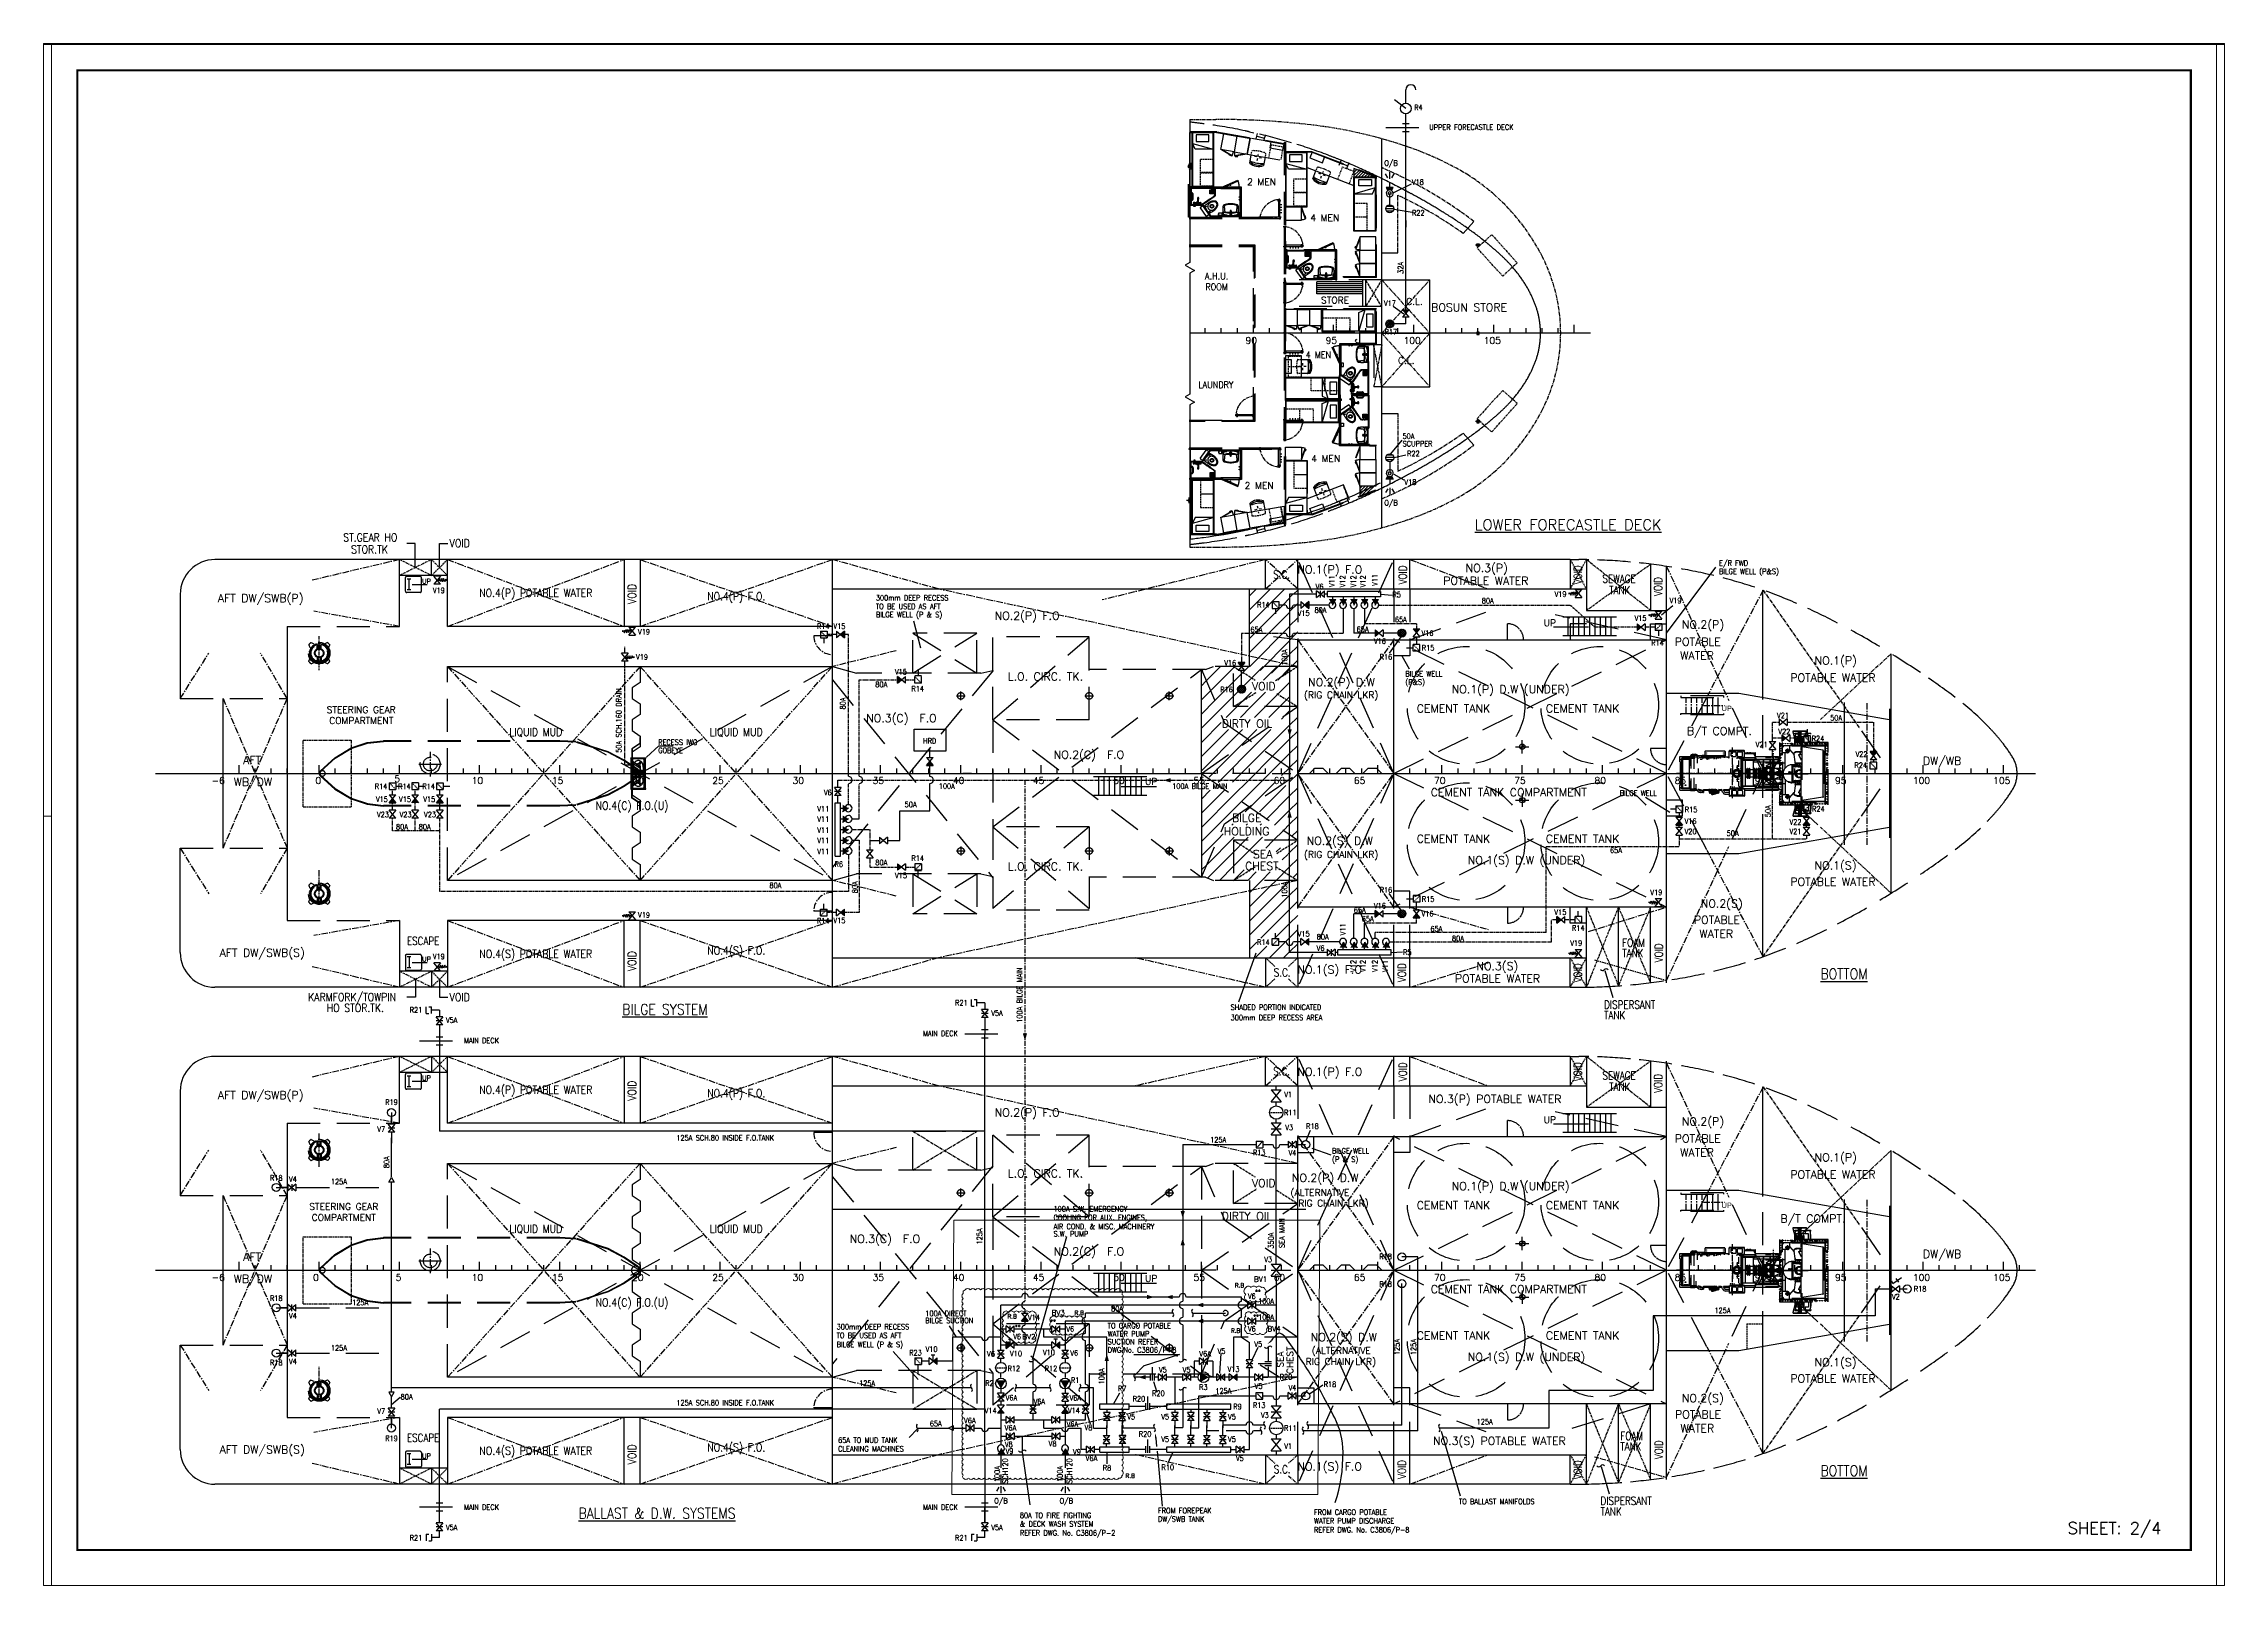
# Paper-space layout '2' of a CAD drawing. Header units: millimetres. Extents: x -3 to 417, y -3 to 294.
# The model-space entities are those that its viewports show. They can reach past a viewport. Long polylines and large blocks are cut down to what shows.
import ezdxf
from ezdxf.enums import TextEntityAlignment as Align

# ---------------------------------------------------------------- set-up
doc = ezdxf.new("R2010")
doc.units = ezdxf.units.MM
for name, pattern in [('CENTER', [2, 1.25, -0.25, 0.25, -0.25]), ('CENTER2', [1.125, 0.75, -0.125, 0.125, -0.125]), ('DASHDOT', [0.54, 0.3, -0.08, 0.08, -0.08]), ('DASHDOT2', [0.5, 0.25, -0.125, 0, -0.125]), ('HIDDEN', [9.525, 6.35, -3.175]), ('HIDDEN2', [0.1875, 0.125, -0.0625]), ('PHANTOM2', [31.75, 15.875, -3.175, 3.175, -3.175, 3.175, -3.175]), ('SHORT_DASH', [3, 1.5, -1.5]), ('STRICHPUNKTIERT', [1, 0.5, -0.25, 0, -0.25]), ('VERDECKT', [0.375, 0.25, -0.125])]:
    doc.linetypes.add(name, pattern=pattern)
for name, color, linetype in [('25C', 3, 'Continuous'), ('25D', 3, 'CENTER'), ('25H', 2, 'HIDDEN'), ('35C', 2, 'Continuous'), ('50C', 7, 'Continuous'), ('BT', 4, 'Continuous'), ('CUBICLE', 132, 'Continuous'), ('DIVISION', 42, 'Continuous'), ('DWGREV', 100, 'Continuous'), ('Frame', 243, 'Continuous'), ('Furniture', 122, 'Continuous'), ('GRAPHICS', 2, 'Continuous'), ('HATCH25C', 1, 'Continuous'), ('LAYER010', 7, 'Continuous'), ('Lining', 151, 'Continuous'), ('MC_1_2_025', 2, 'Continuous'), ('MC_1_7_050', 7, 'Continuous'), ('MC_3_2_025', 2, 'HIDDEN'), ('MC_6_3_025', 3, 'Continuous'), ('MC_9_7_050', 7, 'Continuous'), ('PANEL', 7, 'Continuous'), ('RED-1', 1, 'Continuous'), ('REF', 6, 'Continuous'), ('Ref-1', 6, 'CENTER'), ('Ref-2', 6, 'HIDDEN'), ('ROOD', 1, 'Continuous'), ('STIFFERNER', 3, 'Continuous'), ('TEXT', 4, 'Continuous'), ('WINCH', 4, 'Continuous')]:
    doc.layers.add(name, color=color, linetype=linetype)
doc.layers.add('ballast', color=1, linetype='HIDDEN', lineweight=25)
doc.layers.add('Template', color=7, linetype='Continuous', lineweight=0)
doc.styles.add('Cadmatic Default Text', font='arial.ttf')
doc.styles.add('ROMAND', font='romand.shx', dxfattribs={"width": 0.85})
doc.styles.add('ROMANS', font='ROMANS.SHX')
doc.styles.add('SEDS_Romans', font='romans.shx')
doc.styles.get("Standard").update_dxf_attribs({"font": 'arial.ttf'})

# ---------------------------------------------------------------- blocks, each defined once
blk = doc.blocks.new('BACK')
at = {"layer": 'Template', "ltscale": 30}
blk.add_lwpolyline([(0, 45428), (63809, 45428), (63809, 0), (0, 0)], close=True, dxfattribs=at)
blk = doc.blocks.new('Goltens_Isometric_A3_2_8')
at = {"layer": 'Template', "flags": 128}
for points in [[(0, 297), (420, 297)], [(0, 0), (0, 297)], [(105.38, 297), (105.38, 292.01)], [(210.25, 297), (210.25, 292.01)], [(315.12, 297), (315.12, 292.01)], [(420, 297), (420, 0)], [(4.99, 292.01), (415.01, 292.01)], [(4.99, 292.01), (4.99, 4.99)], [(415.01, 292.01), (415.01, 4.99)], [(4.99, 148.32), (0, 148.32)], [(420, 148.32), (415.01, 148.32)], [(275, 72.3), (299.24, 72.3)], [(275, 72.3), (275, 4.99)], [(279.04, 72.3), (279.04, 4.99)], [(283.08, 72.3), (283.08, 4.99)], [(287.12, 72.3), (287.12, 4.99)], [(291.16, 72.3), (291.16, 4.99)], [(295.2, 72.3), (295.2, 4.99)], [(299.24, 72.3), (415.01, 72.3)], [(299.24, 72.3), (299.24, 4.99)], [(415.01, 72.3), (415.01, 4.99)], [(275, 57.24), (299.24, 57.24)], [(275, 50.76), (299.24, 50.76)], [(299.24, 42.01), (415.01, 42.01)], [(406.93, 42.01), (406.93, 4.99)], [(299.24, 30.57), (415.01, 30.57)], [(312.02, 30.57), (312.02, 10.38)], [(333.56, 30.57), (333.56, 10.38)], [(345.68, 30.57), (345.68, 18.46)], [(299.24, 26.53), (406.93, 26.53)], [(299.24, 22.49), (406.93, 22.49)], [(355, 18.6), (355, 22.5)], [(373.95, 18.46), (373.95, 22.51)], [(299.24, 18.46), (415.01, 18.46)], [(373.95, 18.46), (373.95, 10.38)], [(400.39, 18.46), (400.39, 10.38)], [(299.24, 14.42), (333.56, 14.42)], [(299.24, 10.38), (275, 10.38)], [(299.24, 10.38), (406.93, 10.38)], [(415.01, 4.99), (4.99, 4.99)], [(105.38, 4.99), (105.38, 0)], [(210.25, 4.99), (210.25, 0)], [(275.01, 4.99), (299.24, 4.99)], [(299.24, 4.99), (415.01, 4.99)], [(315.12, 4.99), (315.12, 0)], [(420, 0), (0, 0)]]:
    blk.add_lwpolyline(points, dxfattribs=at)
at = {"layer": 'Template', "style": 'Cadmatic Default Text'}
for s, height, p in [('DATE', 1.683, (298.06, 62.26)), ('DWN', 1.617, (298.05, 51.41)), ('REMARKS', 1.683, (298.17, 24.45)), ('REV', 1.617, (298.16, 5.92))]:
    blk.add_text(s, height=height, rotation=90, dxfattribs=at).set_placement(p)
for s, height, p in [('SH. SZ.', 1.346, (407.34, 39.89)), ('NO. OF ', 1.3, (407.57, 28.51)), ('SHEETS', 1.3, (407.55, 26.19)), ('REV.', 1.346, (402.03, 16.27)), ('SH. NO.', 1.3, (407.55, 16.32)), ('NOTICE :', 1.292, (301.99, 8.23)), ('This drawing and the information it contains are property of', 1.213, (310.21, 8.31)), ('Goltens Singapore Pte Ltd.', 1.6154, (355.04, 8.32)), ('and may not be reproduced', 1.213, (382.75, 8.29)), ('or used in part or in whole for any purpose exept by written permission of this company.', 1.1631, (310.34, 5.99))]:
    blk.add_text(s, height=height, dxfattribs=at).set_placement(p)
for s, height, p in [('SCALE', 1.683, (300.58, 28.72)), ('OWNER', 1.683, (334.91, 28.72)), ('DRAWN', 1.683, (300.58, 24.68)), ('YARD', 1.7, (334.91, 24.68)), ('DATE', 1.683, (300.58, 20.64)), ('CLASS', 1.617, (334.91, 20.64)), ('PROJECT NO.', 1.7, (355.81, 20.65)), ('CHCKD.', 1.683, (300.58, 16.6)), ('PROJECT NAME', 1.7, (334.91, 16.44)), ('DRAWING NO.', 1.7, (375.29, 16.44)), ('APPRD.', 1.683, (300.58, 12.57))]:
    blk.add_text(s, height=height, dxfattribs=at).set_placement(p, align=Align.MIDDLE_LEFT)
blk = doc.blocks.new('EXISTING BALLAST SYSTEM')
for points in [[(2170.88, -276.13), (2171.03, -276.13), (2171.03, -276.44), (2170.88, -276.44)], [(2170.88, -280.49), (2171.03, -280.49), (2171.03, -280.18), (2170.88, -280.18)]]:
    blk.add_hatch(color=8).paths.add_polyline_path(points)
at = {"layer": 'Lining'}
for points in [[(2314.75, -165.42), (2315.08, -165.97, -0.273374), (2315.76, -165.97), (2316.09, -165.42)], [(2316.09, -221.58), (2315.76, -221.03, -0.273374), (2315.08, -221.03), (2314.75, -221.58)], [(2240.5, -400.83), (2239.85, -401.6), (2241.14, -401.6)], [(2253.51, -401.6), (2252.86, -400.83), (2252.22, -401.6)]]:
    blk.add_hatch(color=8, dxfattribs=at).paths.add_polyline_path(points)
at = {"color": 8, "linetype": 'Continuous'}
for p, q in [((2318.51, -149.16), (2318.51, -146.59)), ((2318.51, -150.19), (2316.31, -148.51)), ((2318.51, -188.86), (2318.51, -151.3)), ((2313.88, -230.99), (2313.88, -156.02)), ((2315.04, -163.55), (2314.58, -162.79)), ((2315.42, -163.75), (2315.42, -162.38)), ((2315.8, -163.55), (2316.26, -162.79)), ((2314.75, -165.42), (2315.08, -165.97)), ((2316.09, -165.42), (2314.75, -165.42)), ((2315.76, -165.97), (2316.09, -165.42)), ((2316.21, -166.37), (2319.63, -164.68)), ((2316.28, -169.57), (2319.72, -170.19)), ((2331.64, -171.95), (2329.58, -174.26)), ((2313.88, -178.01), (2316.97, -178.01)), ((2313.88, -186.29), (2313.88, -183.2)), ((2318.15, -189.84), (2316.05, -188.33)), ((2315.27, -190.94), (2314.67, -191.54)), ((2314.67, -191.85), (2315.27, -192.45)), ((2315.62, -190.95), (2314.68, -191.9)), ((2314.68, -191.5), (2315.62, -192.44)), ((2315.87, -191.07), (2314.79, -192.14)), ((2314.79, -191.25), (2315.87, -192.33)), ((2314.98, -191.07), (2316.05, -192.14)), ((2316.05, -191.25), (2314.98, -192.33)), ((2315.22, -190.95), (2316.17, -191.9)), ((2316.17, -191.5), (2315.22, -192.44)), ((2315.58, -190.94), (2316.18, -191.54)), ((2316.18, -191.85), (2315.58, -192.45)), ((2313.88, -208.99), (2316.97, -208.99)), ((2315.6, -216.75), (2317.82, -214.11)), ((2331.64, -215.05), (2329.58, -212.74)), ((2316.28, -217.43), (2318.5, -216.91)), ((2314.75, -221.58), (2315.08, -221.03)), ((2316.09, -221.58), (2314.75, -221.58)), ((2315.76, -221.03), (2316.09, -221.58)), ((2316.21, -220.63), (2318.16, -221.75)), ((2315.04, -223.45), (2314.58, -224.21)), ((2315.42, -223.25), (2315.42, -224.62)), ((2315.8, -223.45), (2316.26, -224.21)), ((2350.22, -237.1), (2089.05, -237.1)), ((2124.6, -249.98), (2124.6, -237.1)), ((2130.78, -240.19), (2130.78, -237.1)), ((2316.22, -242.77), (2316.22, -237.1)), ((2319.31, -242.77), (2319.31, -237.1)), ((2368.76, -251.28), (2378.27, -238.56)), ((2133.87, -240.19), (2124.6, -240.19)), ((2131.9, -241.07), (2133.81, -241.07)), ((2132.36, -240.78), (2132.2, -241.17)), ((2132.52, -241.36), (2132.36, -240.78)), ((2132.74, -240.78), (2132.52, -241.36)), ((2132.9, -241.37), (2132.74, -240.78)), ((2133.1, -240.78), (2132.9, -241.37)), ((2133.32, -241.38), (2133.1, -240.78)), ((2133.52, -240.89), (2133.32, -241.38)), ((2133.66, -241.2), (2133.52, -240.89)), ((2351.76, -243.64), (2349.85, -243.64)), ((2350, -243.77), (2350.14, -243.46)), ((2350.14, -243.46), (2350.34, -243.96)), ((2350.34, -243.96), (2350.56, -243.35)), ((2350.56, -243.35), (2350.76, -243.95)), ((2350.76, -243.95), (2350.92, -243.35)), ((2350.92, -243.35), (2351.14, -243.93)), ((2351.14, -243.93), (2351.3, -243.35)), ((2351.3, -243.35), (2351.46, -243.74)), ((2387.31, -264.08), (2387.31, -243)), ((2082.36, -243.8), (2082.36, -263.89)), ((2292.78, -245.21), (2292.78, -246.5)), ((2292.78, -245.21), (2294.07, -245.21)), ((2292.78, -246.5), (2294.07, -246.5)), ((2295.38, -245.86), (2294.15, -245.86)), ((2296.13, -243.8), (2296.13, -279.28)), ((2301.2, -243.8), (2296.13, -243.8)), ((2298.19, -245.86), (2296.88, -245.86)), ((2303.63, -245.86), (2299.82, -245.86)), ((2303.34, -243.8), (2302.9, -243.8)), ((2304.37, -245.86), (2305.04, -244.73)), ((2306.43, -245.86), (2307.1, -244.73)), ((2308.49, -245.86), (2309.16, -244.73)), ((2310.55, -245.86), (2311.22, -244.73)), ((2312.62, -245.86), (2313.28, -244.73)), ((2313.67, -243.8), (2315.87, -243.96)), ((2367.22, -247.79), (2365.31, -247.79)), ((2365.45, -247.92), (2365.59, -247.61)), ((2365.59, -247.61), (2365.8, -248.11)), ((2365.8, -248.11), (2366.01, -247.5)), ((2366.01, -247.5), (2366.22, -248.1)), ((2366.22, -248.1), (2366.37, -247.5)), ((2366.37, -247.5), (2366.59, -248.08)), ((2366.59, -248.08), (2366.75, -247.5)), ((2366.75, -247.5), (2366.92, -247.89)), ((2367.78, -247.75), (2370, -245.95)), ((2102.96, -249.98), (2102.96, -306.64)), ((2169.41, -250.88), (2167.5, -250.88)), ((2167.65, -251.01), (2167.78, -250.7)), ((2167.78, -250.7), (2167.99, -251.2)), ((2167.99, -251.2), (2168.21, -250.59)), ((2168.21, -250.59), (2168.41, -251.19)), ((2168.41, -251.19), (2168.57, -250.59)), ((2168.57, -250.59), (2168.79, -251.17)), ((2168.79, -251.17), (2168.94, -250.59)), ((2168.94, -250.59), (2169.11, -250.98)), ((2205.73, -250.88), (2205.73, -252.17)), ((2205.73, -250.88), (2207.02, -250.88)), ((2225.04, -254.17), (2223.7, -248.98)), ((2317.57, -252.01), (2315.33, -255.16)), ((2317.61, -250.51), (2317.01, -251.11)), ((2317.01, -251.42), (2317.61, -252.02)), ((2317.97, -250.52), (2317.02, -251.47)), ((2317.02, -251.07), (2317.97, -252.01)), ((2318.21, -250.64), (2317.14, -251.72)), ((2317.14, -250.82), (2318.21, -251.9)), ((2317.32, -250.64), (2318.4, -251.72)), ((2318.4, -250.82), (2317.32, -251.9)), ((2317.57, -250.52), (2318.51, -251.47)), ((2318.51, -251.07), (2317.57, -252.01)), ((2317.92, -250.51), (2318.52, -251.11)), ((2318.52, -251.42), (2317.92, -252.02)), ((2351.44, -250.12), (2346.96, -250.12)), ((2359.1, -248.18), (2348.8, -248.18)), ((2359.1, -251.78), (2348.8, -251.78)), ((2349.83, -251.78), (2349.83, -248.18)), ((2350.86, -251.78), (2350.86, -248.18)), ((2353.75, -250.12), (2351.44, -250.12)), ((2351.89, -251.78), (2351.89, -248.18)), ((2352.92, -251.78), (2352.92, -248.18)), ((2353.95, -251.78), (2353.95, -248.18)), ((2367.86, -249.46), (2366.57, -249.46)), ((2367.86, -250.75), (2366.57, -250.75)), ((2367.86, -249.46), (2367.86, -250.75)), ((2168, -255.94), (2169.91, -255.94)), ((2168.47, -256.23), (2168.3, -255.84)), ((2168.63, -255.64), (2168.47, -256.23)), ((2168.85, -256.23), (2168.63, -255.64)), ((2169, -255.63), (2168.85, -256.23)), ((2169.21, -256.22), (2169, -255.63)), ((2169.42, -255.62), (2169.21, -256.22)), ((2169.63, -256.12), (2169.42, -255.62)), ((2169.77, -255.81), (2169.63, -256.12)), ((2205.73, -252.17), (2207.02, -252.17)), ((2317.77, -255.65), (2319.17, -258.18)), ((2319.96, -254.78), (2319.96, -253.49)), ((2321.24, -254.78), (2319.96, -254.78)), ((2321.24, -254.78), (2321.24, -253.49)), ((2412.03, -301.38), (2412.03, -255.24)), ((2225.17, -259.51), (2223.89, -259.51)), ((2225.17, -260.93), (2225.17, -259.64)), ((2090.6, -292.74), (2090.6, -263.89)), ((2225.17, -260.93), (2223.89, -260.93)), ((2286.71, -261.32), (2286.1, -261.93)), ((2286.1, -262.23), (2286.71, -262.84)), ((2287.06, -261.34), (2286.11, -262.28)), ((2286.11, -261.88), (2287.06, -262.83)), ((2287.31, -261.45), (2286.23, -262.53)), ((2286.23, -261.63), (2287.31, -262.71)), ((2286.41, -261.45), (2287.49, -262.53)), ((2287.49, -261.63), (2286.41, -262.71)), ((2286.66, -261.34), (2287.61, -262.28)), ((2287.61, -261.88), (2286.66, -262.83)), ((2287.01, -261.32), (2287.62, -261.93)), ((2287.62, -262.23), (2287.01, -262.84)), ((2403.02, -292.06), (2403.02, -264.67)), ((2411.78, -290.73), (2411.78, -265.89)), ((2172.21, -275.16), (2174.58, -273.01)), ((2174.58, -273.01), (2177.34, -273.01)), ((2340.95, -274.45), (2340.95, -271.87)), ((2396.48, -271.04), (2395.2, -271.04)), ((2396.48, -272.32), (2395.2, -272.32)), ((2396.48, -272.32), (2396.48, -271.04)), ((2296.13, -312.82), (2296.13, -277.35)), ((2299.96, -278.31), (2300.99, -277.28)), ((2300.99, -277.28), (2302.53, -277.28)), ((2302.53, -277.28), (2303.56, -278.31)), ((2305.11, -278.31), (2306.14, -277.28)), ((2306.14, -277.28), (2307.68, -277.28)), ((2307.68, -277.28), (2308.72, -278.31)), ((2310.26, -278.31), (2311.29, -277.28)), ((2311.29, -277.28), (2312.84, -277.28)), ((2312.84, -277.28), (2313.87, -278.31)), ((2339.66, -273.16), (2342.23, -273.16)), ((2407.97, -277.46), (2407.97, -276.17)), ((2409.25, -277.46), (2409.25, -276.17)), ((2122.63, -280.11), (2123.91, -280.11)), ((2122.63, -280.11), (2122.63, -281.4)), ((2123.91, -280.11), (2123.91, -281.4)), ((2126.99, -280.11), (2126.99, -281.4)), ((2128.28, -280.11), (2126.99, -280.11)), ((2128.28, -280.11), (2128.28, -281.4)), ((2131.73, -280.11), (2133.02, -280.11)), ((2131.73, -280.11), (2131.73, -281.4)), ((2133.02, -280.11), (2133.02, -281.4)), ((2169.49, -278.05), (2169.49, -278.05)), ((2169.49, -278.13), (2169.49, -278.13)), ((2169.49, -278.22), (2169.49, -278.22)), ((2169.49, -278.3), (2169.49, -278.3)), ((2169.49, -278.38), (2169.49, -278.38)), ((2169.49, -278.46), (2169.49, -278.46)), ((2169.49, -278.54), (2169.49, -278.54)), ((2169.49, -278.62), (2169.49, -278.62)), ((2169.51, -278.01), (2169.51, -278.01)), ((2169.51, -278.09), (2169.51, -278.09)), ((2169.51, -278.17), (2169.51, -278.17)), ((2169.51, -278.26), (2169.51, -278.26)), ((2169.51, -278.34), (2169.51, -278.34)), ((2169.51, -278.42), (2169.51, -278.42)), ((2169.51, -278.5), (2169.51, -278.5)), ((2169.51, -278.58), (2169.51, -278.58)), ((2169.53, -278.05), (2169.53, -278.05)), ((2169.53, -278.13), (2169.53, -278.13)), ((2169.53, -278.22), (2169.53, -278.22)), ((2169.53, -278.3), (2169.53, -278.3)), ((2169.53, -278.38), (2169.53, -278.38)), ((2169.53, -278.46), (2169.53, -278.46)), ((2169.53, -278.54), (2169.53, -278.54)), ((2169.53, -278.62), (2169.53, -278.62)), ((2169.55, -278.01), (2169.55, -278.01)), ((2169.55, -278.09), (2169.55, -278.09)), ((2169.55, -278.17), (2169.55, -278.17)), ((2169.55, -278.26), (2169.55, -278.26)), ((2169.55, -278.34), (2169.55, -278.34)), ((2169.55, -278.42), (2169.55, -278.42)), ((2169.55, -278.5), (2169.55, -278.5)), ((2169.55, -278.58), (2169.55, -278.58)), ((2169.58, -278.05), (2169.58, -278.05)), ((2169.58, -278.13), (2169.58, -278.13)), ((2169.58, -278.22), (2169.58, -278.22)), ((2169.58, -278.3), (2169.58, -278.3)), ((2169.58, -278.38), (2169.58, -278.38)), ((2169.58, -278.46), (2169.58, -278.46)), ((2169.58, -278.54), (2169.58, -278.54)), ((2169.58, -278.62), (2169.58, -278.62)), ((2169.6, -278.01), (2169.6, -278.01)), ((2169.6, -278.09), (2169.6, -278.09)), ((2169.6, -278.17), (2169.6, -278.17)), ((2169.6, -278.26), (2169.6, -278.26)), ((2169.6, -278.34), (2169.6, -278.34)), ((2169.6, -278.42), (2169.6, -278.42)), ((2169.6, -278.5), (2169.6, -278.5)), ((2169.6, -278.58), (2169.6, -278.58)), ((2169.62, -278.05), (2169.62, -278.05)), ((2169.62, -278.13), (2169.62, -278.13)), ((2169.62, -278.22), (2169.62, -278.22)), ((2169.62, -278.3), (2169.62, -278.3)), ((2169.62, -278.38), (2169.62, -278.38)), ((2169.62, -278.46), (2169.62, -278.46)), ((2169.62, -278.54), (2169.62, -278.54)), ((2169.62, -278.62), (2169.62, -278.62)), ((2169.64, -278.01), (2169.64, -278.01)), ((2169.64, -278.09), (2169.64, -278.09)), ((2169.64, -278.17), (2169.64, -278.17)), ((2169.64, -278.26), (2169.64, -278.26)), ((2169.64, -278.34), (2169.64, -278.34)), ((2169.64, -278.42), (2169.64, -278.42)), ((2169.64, -278.5), (2169.64, -278.5)), ((2169.64, -278.58), (2169.64, -278.58)), ((2169.66, -278.05), (2169.66, -278.05)), ((2169.66, -278.13), (2169.66, -278.13)), ((2169.66, -278.22), (2169.66, -278.22)), ((2169.66, -278.3), (2169.66, -278.3)), ((2169.66, -278.38), (2169.66, -278.38)), ((2169.66, -278.46), (2169.66, -278.46)), ((2169.66, -278.54), (2169.66, -278.54)), ((2169.66, -278.62), (2169.66, -278.62)), ((2169.68, -278.01), (2169.68, -278.01)), ((2169.68, -278.09), (2169.68, -278.09)), ((2169.68, -278.17), (2169.68, -278.17)), ((2169.68, -278.26), (2169.68, -278.26)), ((2169.68, -278.34), (2169.68, -278.34)), ((2169.68, -278.42), (2169.68, -278.42)), ((2169.68, -278.5), (2169.68, -278.5)), ((2169.68, -278.58), (2169.68, -278.58)), ((2169.7, -278.05), (2169.7, -278.05)), ((2169.7, -278.13), (2169.7, -278.13)), ((2169.7, -278.22), (2169.7, -278.22)), ((2169.7, -278.3), (2169.7, -278.3)), ((2169.7, -278.38), (2169.7, -278.38)), ((2169.7, -278.46), (2169.7, -278.46)), ((2169.7, -278.54), (2169.7, -278.54)), ((2169.7, -278.62), (2169.7, -278.62)), ((2169.72, -278.01), (2169.72, -278.01)), ((2169.72, -278.09), (2169.72, -278.09)), ((2169.72, -278.17), (2169.72, -278.17)), ((2169.72, -278.26), (2169.72, -278.26)), ((2169.72, -278.34), (2169.72, -278.34)), ((2169.72, -278.42), (2169.72, -278.42)), ((2169.72, -278.5), (2169.72, -278.5)), ((2169.72, -278.58), (2169.72, -278.58)), ((2169.74, -278.05), (2169.74, -278.05)), ((2169.74, -278.13), (2169.74, -278.13)), ((2169.74, -278.22), (2169.74, -278.22)), ((2169.74, -278.3), (2169.74, -278.3)), ((2169.74, -278.38), (2169.74, -278.38)), ((2169.74, -278.46), (2169.74, -278.46)), ((2169.74, -278.54), (2169.74, -278.54)), ((2169.74, -278.62), (2169.74, -278.62)), ((2169.76, -278.01), (2169.76, -278.01)), ((2169.76, -278.09), (2169.76, -278.09)), ((2169.76, -278.17), (2169.76, -278.17)), ((2169.76, -278.26), (2169.76, -278.26)), ((2169.76, -278.34), (2169.76, -278.34)), ((2169.76, -278.42), (2169.76, -278.42)), ((2169.76, -278.5), (2169.76, -278.5)), ((2169.76, -278.58), (2169.76, -278.58)), ((2169.78, -278.05), (2169.78, -278.05)), ((2169.78, -278.13), (2169.78, -278.13)), ((2169.78, -278.22), (2169.78, -278.22)), ((2169.78, -278.3), (2169.78, -278.3)), ((2169.78, -278.38), (2169.78, -278.38)), ((2169.78, -278.46), (2169.78, -278.46)), ((2169.78, -278.54), (2169.78, -278.54)), ((2169.78, -278.62), (2169.78, -278.62)), ((2169.8, -278.01), (2169.8, -278.01)), ((2169.8, -278.09), (2169.8, -278.09)), ((2169.8, -278.17), (2169.8, -278.17)), ((2169.8, -278.26), (2169.8, -278.26)), ((2169.8, -278.34), (2169.8, -278.34)), ((2169.8, -278.42), (2169.8, -278.42)), ((2169.8, -278.5), (2169.8, -278.5)), ((2169.8, -278.58), (2169.8, -278.58)), ((2169.82, -278.05), (2169.82, -278.05)), ((2169.82, -278.13), (2169.82, -278.13)), ((2169.82, -278.22), (2169.82, -278.22)), ((2169.82, -278.3), (2169.82, -278.3)), ((2169.82, -278.38), (2169.82, -278.38)), ((2169.82, -278.46), (2169.82, -278.46)), ((2169.82, -278.54), (2169.82, -278.54)), ((2169.82, -278.62), (2169.82, -278.62)), ((2169.84, -278.01), (2169.84, -278.01)), ((2169.84, -278.09), (2169.84, -278.09)), ((2169.84, -278.17), (2169.84, -278.17)), ((2169.84, -278.26), (2169.84, -278.26)), ((2169.84, -278.34), (2169.84, -278.34)), ((2169.84, -278.42), (2169.84, -278.42)), ((2169.84, -278.5), (2169.84, -278.5)), ((2169.84, -278.58), (2169.84, -278.58)), ((2169.86, -278.05), (2169.86, -278.05)), ((2169.86, -278.13), (2169.86, -278.13)), ((2169.86, -278.22), (2169.86, -278.22)), ((2169.86, -278.3), (2169.86, -278.3)), ((2169.86, -278.38), (2169.86, -278.38)), ((2169.86, -278.46), (2169.86, -278.46)), ((2169.86, -278.54), (2169.86, -278.54)), ((2169.86, -278.62), (2169.86, -278.62)), ((2169.88, -278.01), (2169.88, -278.01)), ((2169.88, -278.09), (2169.88, -278.09)), ((2169.88, -278.17), (2169.88, -278.17)), ((2169.88, -278.26), (2169.88, -278.26)), ((2169.88, -278.34), (2169.88, -278.34)), ((2169.88, -278.42), (2169.88, -278.42)), ((2169.88, -278.5), (2169.88, -278.5)), ((2169.88, -278.58), (2169.88, -278.58)), ((2169.9, -278.05), (2169.9, -278.05)), ((2169.9, -278.13), (2169.9, -278.13)), ((2169.9, -278.22), (2169.9, -278.22)), ((2169.9, -278.3), (2169.9, -278.3)), ((2169.9, -278.38), (2169.9, -278.38)), ((2169.9, -278.46), (2169.9, -278.46)), ((2169.9, -278.54), (2169.9, -278.54)), ((2169.9, -278.62), (2169.9, -278.62)), ((2169.92, -278.01), (2169.92, -278.01)), ((2169.92, -278.09), (2169.92, -278.09)), ((2169.92, -278.17), (2169.92, -278.17)), ((2169.92, -278.26), (2169.92, -278.26)), ((2169.92, -278.34), (2169.92, -278.34)), ((2169.92, -278.42), (2169.92, -278.42)), ((2169.92, -278.5), (2169.92, -278.5)), ((2169.92, -278.58), (2169.92, -278.58)), ((2169.94, -278.05), (2169.94, -278.05)), ((2169.94, -278.13), (2169.94, -278.13)), ((2169.94, -278.22), (2169.94, -278.22)), ((2169.94, -278.3), (2169.94, -278.3)), ((2169.94, -278.38), (2169.94, -278.38)), ((2169.94, -278.46), (2169.94, -278.46)), ((2169.94, -278.54), (2169.94, -278.54)), ((2169.94, -278.62), (2169.94, -278.62)), ((2169.96, -278.01), (2169.96, -278.01)), ((2169.96, -278.09), (2169.96, -278.09)), ((2169.96, -278.17), (2169.96, -278.17)), ((2169.96, -278.26), (2169.96, -278.26)), ((2169.96, -278.34), (2169.96, -278.34)), ((2169.96, -278.42), (2169.96, -278.42)), ((2169.96, -278.5), (2169.96, -278.5)), ((2169.96, -278.58), (2169.96, -278.58)), ((2169.98, -278.05), (2169.98, -278.05)), ((2169.98, -278.13), (2169.98, -278.13)), ((2169.98, -278.22), (2169.98, -278.22)), ((2169.98, -278.3), (2169.98, -278.3)), ((2169.98, -278.38), (2169.98, -278.38)), ((2169.98, -278.46), (2169.98, -278.46)), ((2169.98, -278.54), (2169.98, -278.54)), ((2169.98, -278.62), (2169.98, -278.62)), ((2170, -278.01), (2170, -278.01)), ((2170, -278.09), (2170, -278.09)), ((2170, -278.17), (2170, -278.17)), ((2170, -278.26), (2170, -278.26)), ((2170, -278.34), (2170, -278.34)), ((2170, -278.42), (2170, -278.42)), ((2170, -278.5), (2170, -278.5)), ((2170, -278.58), (2170, -278.58)), ((2170.02, -278.05), (2170.02, -278.05)), ((2170.02, -278.13), (2170.02, -278.13)), ((2170.02, -278.22), (2170.02, -278.22)), ((2170.02, -278.3), (2170.02, -278.3)), ((2170.02, -278.38), (2170.02, -278.38)), ((2170.02, -278.46), (2170.02, -278.46)), ((2170.02, -278.54), (2170.02, -278.54)), ((2170.02, -278.62), (2170.02, -278.62)), ((2170.05, -278.01), (2170.05, -278.01)), ((2170.05, -278.09), (2170.05, -278.09)), ((2170.05, -278.17), (2170.05, -278.17)), ((2170.05, -278.26), (2170.05, -278.26)), ((2170.05, -278.34), (2170.05, -278.34)), ((2170.05, -278.42), (2170.05, -278.42)), ((2170.05, -278.5), (2170.05, -278.5)), ((2170.05, -278.58), (2170.05, -278.58)), ((2170.07, -278.05), (2170.07, -278.05)), ((2170.07, -278.13), (2170.07, -278.13)), ((2170.07, -278.22), (2170.07, -278.22)), ((2170.07, -278.3), (2170.07, -278.3)), ((2170.07, -278.38), (2170.07, -278.38)), ((2170.07, -278.46), (2170.07, -278.46)), ((2170.07, -278.54), (2170.07, -278.54)), ((2170.07, -278.62), (2170.07, -278.62)), ((2170.09, -278.01), (2170.09, -278.01)), ((2170.09, -278.09), (2170.09, -278.09)), ((2170.09, -278.17), (2170.09, -278.17)), ((2170.09, -278.26), (2170.09, -278.26)), ((2170.09, -278.34), (2170.09, -278.34)), ((2170.09, -278.42), (2170.09, -278.42)), ((2170.09, -278.5), (2170.09, -278.5)), ((2170.09, -278.58), (2170.09, -278.58)), ((2170.11, -278.05), (2170.11, -278.05)), ((2170.11, -278.13), (2170.11, -278.13)), ((2170.11, -278.22), (2170.11, -278.22)), ((2170.11, -278.3), (2170.11, -278.3)), ((2170.11, -278.38), (2170.11, -278.38)), ((2170.11, -278.46), (2170.11, -278.46)), ((2170.11, -278.54), (2170.11, -278.54)), ((2170.11, -278.62), (2170.11, -278.62)), ((2170.13, -278.01), (2170.13, -278.01)), ((2170.13, -278.09), (2170.13, -278.09)), ((2170.13, -278.17), (2170.13, -278.17)), ((2170.13, -278.26), (2170.13, -278.26)), ((2170.13, -278.34), (2170.13, -278.34)), ((2170.13, -278.42), (2170.13, -278.42)), ((2170.13, -278.5), (2170.13, -278.5)), ((2170.13, -278.58), (2170.13, -278.58)), ((2170.15, -278.05), (2170.15, -278.05)), ((2170.15, -278.13), (2170.15, -278.13)), ((2170.15, -278.22), (2170.15, -278.22)), ((2170.15, -278.3), (2170.15, -278.3)), ((2170.15, -278.38), (2170.15, -278.38)), ((2170.15, -278.46), (2170.15, -278.46)), ((2170.15, -278.54), (2170.15, -278.54)), ((2170.15, -278.62), (2170.15, -278.62)), ((2170.17, -278.01), (2170.17, -278.01)), ((2170.17, -278.09), (2170.17, -278.09)), ((2170.17, -278.17), (2170.17, -278.17)), ((2170.17, -278.26), (2170.17, -278.26)), ((2170.17, -278.34), (2170.17, -278.34)), ((2170.17, -278.42), (2170.17, -278.42)), ((2170.17, -278.5), (2170.17, -278.5)), ((2170.17, -278.58), (2170.17, -278.58)), ((2170.19, -278.05), (2170.19, -278.05)), ((2170.19, -278.13), (2170.19, -278.13)), ((2170.19, -278.22), (2170.19, -278.22)), ((2170.19, -278.3), (2170.19, -278.3)), ((2170.19, -278.38), (2170.19, -278.38)), ((2170.19, -278.46), (2170.19, -278.46)), ((2170.19, -278.54), (2170.19, -278.54)), ((2170.19, -278.62), (2170.19, -278.62)), ((2170.21, -278.01), (2170.21, -278.01)), ((2170.21, -278.09), (2170.21, -278.09)), ((2170.21, -278.17), (2170.21, -278.17)), ((2170.21, -278.26), (2170.21, -278.26)), ((2170.21, -278.34), (2170.21, -278.34)), ((2170.21, -278.42), (2170.21, -278.42)), ((2170.21, -278.5), (2170.21, -278.5)), ((2170.21, -278.58), (2170.21, -278.58)), ((2170.23, -278.05), (2170.23, -278.05)), ((2170.23, -278.13), (2170.23, -278.13)), ((2170.23, -278.22), (2170.23, -278.22)), ((2170.23, -278.3), (2170.23, -278.3)), ((2170.23, -278.38), (2170.23, -278.38)), ((2170.23, -278.46), (2170.23, -278.46)), ((2170.23, -278.54), (2170.23, -278.54)), ((2170.23, -278.62), (2170.23, -278.62)), ((2170.25, -278.01), (2170.25, -278.01)), ((2170.25, -278.09), (2170.25, -278.09)), ((2170.25, -278.17), (2170.25, -278.17)), ((2170.25, -278.26), (2170.25, -278.26)), ((2170.25, -278.34), (2170.25, -278.34)), ((2170.25, -278.42), (2170.25, -278.42)), ((2170.25, -278.5), (2170.25, -278.5)), ((2170.25, -278.58), (2170.25, -278.58)), ((2170.27, -278.05), (2170.27, -278.05)), ((2170.27, -278.13), (2170.27, -278.13)), ((2170.27, -278.22), (2170.27, -278.22)), ((2170.27, -278.3), (2170.27, -278.3)), ((2170.27, -278.38), (2170.27, -278.38)), ((2170.27, -278.46), (2170.27, -278.46)), ((2170.27, -278.54), (2170.27, -278.54)), ((2170.27, -278.62), (2170.27, -278.62)), ((2170.29, -278.01), (2170.29, -278.01)), ((2170.29, -278.09), (2170.29, -278.09)), ((2170.29, -278.17), (2170.29, -278.17)), ((2170.29, -278.26), (2170.29, -278.26)), ((2170.29, -278.34), (2170.29, -278.34)), ((2170.29, -278.42), (2170.29, -278.42)), ((2170.29, -278.5), (2170.29, -278.5)), ((2170.29, -278.58), (2170.29, -278.58)), ((2170.31, -278.05), (2170.31, -278.05)), ((2170.31, -278.13), (2170.31, -278.13)), ((2170.31, -278.22), (2170.31, -278.22)), ((2170.31, -278.3), (2170.31, -278.3)), ((2170.31, -278.38), (2170.31, -278.38)), ((2170.31, -278.46), (2170.31, -278.46)), ((2170.31, -278.54), (2170.31, -278.54)), ((2170.31, -278.62), (2170.31, -278.62)), ((2170.33, -278.01), (2170.33, -278.01)), ((2170.33, -278.09), (2170.33, -278.09)), ((2170.33, -278.17), (2170.33, -278.17)), ((2170.33, -278.26), (2170.33, -278.26)), ((2170.33, -278.34), (2170.33, -278.34)), ((2170.33, -278.42), (2170.33, -278.42)), ((2170.33, -278.5), (2170.33, -278.5)), ((2170.33, -278.58), (2170.33, -278.58)), ((2170.35, -278.05), (2170.35, -278.05)), ((2170.35, -278.13), (2170.35, -278.13)), ((2170.35, -278.22), (2170.35, -278.22)), ((2170.35, -278.3), (2170.35, -278.3)), ((2170.35, -278.38), (2170.35, -278.38)), ((2170.35, -278.46), (2170.35, -278.46)), ((2170.35, -278.54), (2170.35, -278.54)), ((2170.35, -278.62), (2170.35, -278.62)), ((2170.37, -278.01), (2170.37, -278.01)), ((2170.37, -278.09), (2170.37, -278.09)), ((2170.37, -278.17), (2170.37, -278.17)), ((2170.37, -278.26), (2170.37, -278.26)), ((2170.37, -278.34), (2170.37, -278.34)), ((2170.37, -278.42), (2170.37, -278.42)), ((2170.37, -278.5), (2170.37, -278.5)), ((2170.37, -278.58), (2170.37, -278.58)), ((2170.39, -278.05), (2170.39, -278.05)), ((2170.39, -278.13), (2170.39, -278.13)), ((2170.39, -278.22), (2170.39, -278.22)), ((2170.39, -278.3), (2170.39, -278.3)), ((2170.39, -278.38), (2170.39, -278.38)), ((2170.39, -278.46), (2170.39, -278.46)), ((2170.39, -278.54), (2170.39, -278.54)), ((2170.39, -278.62), (2170.39, -278.62)), ((2170.41, -278.01), (2170.41, -278.01)), ((2170.41, -278.09), (2170.41, -278.09)), ((2170.41, -278.17), (2170.41, -278.17)), ((2170.41, -278.26), (2170.41, -278.26)), ((2170.41, -278.34), (2170.41, -278.34)), ((2170.41, -278.42), (2170.41, -278.42)), ((2170.41, -278.5), (2170.41, -278.5)), ((2170.41, -278.58), (2170.41, -278.58)), ((2170.43, -278.05), (2170.43, -278.05)), ((2170.43, -278.13), (2170.43, -278.13)), ((2170.43, -278.22), (2170.43, -278.22)), ((2170.43, -278.3), (2170.43, -278.3)), ((2170.43, -278.38), (2170.43, -278.38)), ((2170.43, -278.46), (2170.43, -278.46)), ((2170.43, -278.54), (2170.43, -278.54)), ((2170.43, -278.62), (2170.43, -278.62)), ((2170.45, -278.01), (2170.45, -278.01)), ((2170.45, -278.09), (2170.45, -278.09)), ((2170.45, -278.17), (2170.45, -278.17)), ((2170.45, -278.26), (2170.45, -278.26)), ((2170.45, -278.34), (2170.45, -278.34)), ((2170.45, -278.42), (2170.45, -278.42)), ((2170.45, -278.5), (2170.45, -278.5)), ((2170.45, -278.58), (2170.45, -278.58)), ((2170.47, -278.05), (2170.47, -278.05)), ((2170.47, -278.13), (2170.47, -278.13)), ((2170.47, -278.22), (2170.47, -278.22)), ((2170.47, -278.3), (2170.47, -278.3)), ((2170.47, -278.38), (2170.47, -278.38)), ((2170.47, -278.46), (2170.47, -278.46)), ((2170.47, -278.54), (2170.47, -278.54)), ((2170.47, -278.62), (2170.47, -278.62)), ((2170.5, -278.01), (2170.5, -278.01)), ((2170.5, -278.09), (2170.5, -278.09)), ((2170.5, -278.17), (2170.5, -278.17)), ((2170.5, -278.26), (2170.5, -278.26)), ((2170.5, -278.34), (2170.5, -278.34)), ((2170.5, -278.42), (2170.5, -278.42)), ((2170.5, -278.5), (2170.5, -278.5)), ((2170.5, -278.58), (2170.5, -278.58)), ((2170.52, -278.05), (2170.52, -278.05)), ((2170.52, -278.13), (2170.52, -278.13)), ((2170.52, -278.22), (2170.52, -278.22)), ((2170.52, -278.3), (2170.52, -278.3)), ((2170.52, -278.38), (2170.52, -278.38)), ((2170.52, -278.46), (2170.52, -278.46)), ((2170.52, -278.54), (2170.52, -278.54)), ((2170.52, -278.62), (2170.52, -278.62)), ((2170.54, -278.01), (2170.54, -278.01)), ((2170.54, -278.09), (2170.54, -278.09)), ((2170.54, -278.17), (2170.54, -278.17)), ((2170.54, -278.26), (2170.54, -278.26)), ((2170.54, -278.34), (2170.54, -278.34)), ((2170.54, -278.42), (2170.54, -278.42)), ((2170.54, -278.5), (2170.54, -278.5)), ((2170.54, -278.58), (2170.54, -278.58)), ((2170.56, -278.05), (2170.56, -278.05)), ((2170.56, -278.13), (2170.56, -278.13)), ((2170.56, -278.22), (2170.56, -278.22)), ((2170.56, -278.3), (2170.56, -278.3)), ((2170.56, -278.38), (2170.56, -278.38)), ((2170.56, -278.46), (2170.56, -278.46)), ((2170.56, -278.54), (2170.56, -278.54)), ((2170.56, -278.62), (2170.56, -278.62)), ((2170.58, -278.01), (2170.58, -278.01)), ((2170.58, -278.09), (2170.58, -278.09)), ((2170.58, -278.17), (2170.58, -278.17)), ((2170.58, -278.26), (2170.58, -278.26)), ((2170.58, -278.34), (2170.58, -278.34)), ((2170.58, -278.42), (2170.58, -278.42)), ((2170.58, -278.5), (2170.58, -278.5)), ((2170.58, -278.58), (2170.58, -278.58)), ((2170.6, -278.05), (2170.6, -278.05)), ((2170.6, -278.13), (2170.6, -278.13)), ((2170.6, -278.22), (2170.6, -278.22)), ((2170.6, -278.3), (2170.6, -278.3)), ((2170.6, -278.38), (2170.6, -278.38)), ((2170.6, -278.46), (2170.6, -278.46)), ((2170.6, -278.54), (2170.6, -278.54)), ((2170.6, -278.62), (2170.6, -278.62)), ((2170.62, -278.01), (2170.62, -278.01)), ((2170.62, -278.09), (2170.62, -278.09)), ((2170.62, -278.17), (2170.62, -278.17)), ((2170.62, -278.26), (2170.62, -278.26)), ((2170.62, -278.34), (2170.62, -278.34)), ((2170.62, -278.42), (2170.62, -278.42)), ((2170.62, -278.5), (2170.62, -278.5)), ((2170.62, -278.58), (2170.62, -278.58)), ((2170.64, -278.05), (2170.64, -278.05)), ((2170.64, -278.13), (2170.64, -278.13)), ((2170.64, -278.22), (2170.64, -278.22)), ((2170.64, -278.3), (2170.64, -278.3)), ((2170.64, -278.38), (2170.64, -278.38)), ((2170.64, -278.46), (2170.64, -278.46)), ((2170.64, -278.54), (2170.64, -278.54)), ((2170.64, -278.62), (2170.64, -278.62)), ((2170.66, -278.01), (2170.66, -278.01)), ((2170.66, -278.09), (2170.66, -278.09)), ((2170.66, -278.17), (2170.66, -278.17)), ((2170.66, -278.26), (2170.66, -278.26)), ((2170.66, -278.34), (2170.66, -278.34)), ((2170.66, -278.42), (2170.66, -278.42)), ((2170.66, -278.5), (2170.66, -278.5)), ((2170.66, -278.58), (2170.66, -278.58)), ((2170.68, -278.05), (2170.68, -278.05)), ((2170.68, -278.13), (2170.68, -278.13)), ((2170.68, -278.22), (2170.68, -278.22)), ((2170.68, -278.3), (2170.68, -278.3)), ((2170.68, -278.38), (2170.68, -278.38)), ((2170.68, -278.46), (2170.68, -278.46)), ((2170.68, -278.54), (2170.68, -278.54)), ((2170.68, -278.62), (2170.68, -278.62)), ((2170.7, -278.01), (2170.7, -278.01)), ((2170.7, -278.09), (2170.7, -278.09)), ((2170.7, -278.17), (2170.7, -278.17)), ((2170.7, -278.26), (2170.7, -278.26)), ((2170.7, -278.34), (2170.7, -278.34)), ((2170.7, -278.42), (2170.7, -278.42)), ((2170.7, -278.5), (2170.7, -278.5)), ((2170.7, -278.58), (2170.7, -278.58)), ((2170.72, -278.05), (2170.72, -278.05)), ((2170.72, -278.13), (2170.72, -278.13)), ((2170.72, -278.22), (2170.72, -278.22)), ((2170.72, -278.3), (2170.72, -278.3)), ((2170.72, -278.38), (2170.72, -278.38)), ((2170.72, -278.46), (2170.72, -278.46)), ((2170.72, -278.54), (2170.72, -278.54)), ((2170.72, -278.62), (2170.72, -278.62)), ((2170.74, -278.01), (2170.74, -278.01)), ((2170.74, -278.09), (2170.74, -278.09)), ((2170.74, -278.17), (2170.74, -278.17)), ((2170.74, -278.26), (2170.74, -278.26)), ((2170.74, -278.34), (2170.74, -278.34)), ((2170.74, -278.42), (2170.74, -278.42)), ((2170.74, -278.5), (2170.74, -278.5)), ((2170.74, -278.58), (2170.74, -278.58)), ((2170.76, -278.05), (2170.76, -278.05)), ((2170.76, -278.13), (2170.76, -278.13)), ((2170.76, -278.22), (2170.76, -278.22)), ((2170.76, -278.3), (2170.76, -278.3)), ((2170.76, -278.38), (2170.76, -278.38)), ((2170.76, -278.46), (2170.76, -278.46)), ((2170.76, -278.54), (2170.76, -278.54)), ((2170.76, -278.62), (2170.76, -278.62)), ((2170.78, -278.01), (2170.78, -278.01)), ((2170.78, -278.09), (2170.78, -278.09)), ((2170.78, -278.17), (2170.78, -278.17)), ((2170.78, -278.26), (2170.78, -278.26)), ((2170.78, -278.34), (2170.78, -278.34)), ((2170.78, -278.42), (2170.78, -278.42)), ((2170.78, -278.5), (2170.78, -278.5)), ((2170.78, -278.58), (2170.78, -278.58)), ((2170.8, -278.05), (2170.8, -278.05)), ((2170.8, -278.13), (2170.8, -278.13)), ((2170.8, -278.22), (2170.8, -278.22)), ((2170.8, -278.3), (2170.8, -278.3)), ((2170.8, -278.38), (2170.8, -278.38)), ((2170.8, -278.46), (2170.8, -278.46)), ((2170.8, -278.54), (2170.8, -278.54)), ((2170.8, -278.62), (2170.8, -278.62)), ((2170.82, -278.01), (2170.82, -278.01)), ((2170.82, -278.09), (2170.82, -278.09)), ((2170.82, -278.17), (2170.82, -278.17)), ((2170.82, -278.26), (2170.82, -278.26)), ((2170.82, -278.34), (2170.82, -278.34)), ((2170.82, -278.42), (2170.82, -278.42)), ((2170.82, -278.5), (2170.82, -278.5)), ((2170.82, -278.58), (2170.82, -278.58)), ((2170.84, -278.05), (2170.84, -278.05)), ((2170.84, -278.13), (2170.84, -278.13)), ((2170.84, -278.22), (2170.84, -278.22)), ((2170.84, -278.3), (2170.84, -278.3)), ((2170.84, -278.38), (2170.84, -278.38)), ((2170.84, -278.46), (2170.84, -278.46)), ((2170.84, -278.54), (2170.84, -278.54)), ((2170.84, -278.62), (2170.84, -278.62)), ((2170.86, -278.01), (2170.86, -278.01)), ((2170.86, -278.09), (2170.86, -278.09)), ((2170.86, -278.17), (2170.86, -278.17)), ((2170.86, -278.26), (2170.86, -278.26)), ((2170.86, -278.34), (2170.86, -278.34)), ((2170.86, -278.42), (2170.86, -278.42)), ((2170.86, -278.5), (2170.86, -278.5)), ((2170.86, -278.58), (2170.86, -278.58)), ((2170.88, -278.05), (2170.88, -278.05)), ((2170.88, -278.13), (2170.88, -278.13)), ((2170.88, -278.22), (2170.88, -278.22)), ((2170.88, -278.3), (2170.88, -278.3)), ((2170.88, -278.38), (2170.88, -278.38)), ((2170.88, -278.46), (2170.88, -278.46)), ((2170.88, -278.54), (2170.88, -278.54)), ((2170.88, -278.62), (2170.88, -278.62)), ((2170.9, -278.01), (2170.9, -278.01)), ((2170.9, -278.09), (2170.9, -278.09)), ((2170.9, -278.17), (2170.9, -278.17)), ((2170.9, -278.26), (2170.9, -278.26)), ((2170.9, -278.34), (2170.9, -278.34)), ((2170.9, -278.42), (2170.9, -278.42)), ((2170.9, -278.5), (2170.9, -278.5)), ((2170.9, -278.58), (2170.9, -278.58)), ((2170.92, -278.05), (2170.92, -278.05)), ((2170.92, -278.13), (2170.92, -278.13)), ((2170.92, -278.22), (2170.92, -278.22)), ((2170.92, -278.3), (2170.92, -278.3)), ((2170.92, -278.38), (2170.92, -278.38)), ((2170.92, -278.46), (2170.92, -278.46)), ((2170.92, -278.54), (2170.92, -278.54)), ((2170.92, -278.62), (2170.92, -278.62)), ((2170.94, -278.01), (2170.94, -278.01)), ((2170.94, -278.09), (2170.94, -278.09)), ((2170.94, -278.17), (2170.94, -278.17)), ((2170.94, -278.26), (2170.94, -278.26)), ((2170.94, -278.34), (2170.94, -278.34)), ((2170.94, -278.42), (2170.94, -278.42)), ((2170.94, -278.5), (2170.94, -278.5)), ((2170.94, -278.58), (2170.94, -278.58)), ((2170.97, -278.05), (2170.97, -278.05)), ((2170.97, -278.13), (2170.97, -278.13)), ((2170.97, -278.22), (2170.97, -278.22)), ((2170.97, -278.3), (2170.97, -278.3)), ((2170.97, -278.38), (2170.97, -278.38)), ((2170.97, -278.46), (2170.97, -278.46)), ((2170.97, -278.54), (2170.97, -278.54)), ((2170.97, -278.62), (2170.97, -278.62)), ((2170.99, -278.01), (2170.99, -278.01)), ((2170.99, -278.09), (2170.99, -278.09)), ((2170.99, -278.17), (2170.99, -278.17)), ((2170.99, -278.26), (2170.99, -278.26)), ((2170.99, -278.34), (2170.99, -278.34)), ((2170.99, -278.42), (2170.99, -278.42)), ((2170.99, -278.5), (2170.99, -278.5)), ((2170.99, -278.58), (2170.99, -278.58)), ((2171.01, -278.05), (2171.01, -278.05)), ((2171.01, -278.13), (2171.01, -278.13)), ((2171.01, -278.22), (2171.01, -278.22)), ((2171.01, -278.3), (2171.01, -278.3)), ((2171.01, -278.38), (2171.01, -278.38)), ((2171.01, -278.46), (2171.01, -278.46)), ((2171.01, -278.54), (2171.01, -278.54)), ((2171.01, -278.62), (2171.01, -278.62)), ((2171.03, -278.01), (2171.03, -278.01)), ((2171.03, -278.09), (2171.03, -278.09)), ((2171.03, -278.17), (2171.03, -278.17)), ((2171.03, -278.26), (2171.03, -278.26)), ((2171.03, -278.34), (2171.03, -278.34)), ((2171.03, -278.42), (2171.03, -278.42)), ((2171.03, -278.5), (2171.03, -278.5)), ((2171.03, -278.58), (2171.03, -278.58)), ((2171.05, -278.05), (2171.05, -278.05)), ((2171.05, -278.13), (2171.05, -278.13)), ((2171.05, -278.22), (2171.05, -278.22)), ((2171.05, -278.3), (2171.05, -278.3)), ((2171.05, -278.38), (2171.05, -278.38)), ((2171.05, -278.46), (2171.05, -278.46)), ((2171.05, -278.54), (2171.05, -278.54)), ((2171.05, -278.62), (2171.05, -278.62)), ((2171.07, -278.01), (2171.07, -278.01)), ((2171.07, -278.09), (2171.07, -278.09)), ((2171.07, -278.17), (2171.07, -278.17)), ((2171.07, -278.26), (2171.07, -278.26)), ((2171.07, -278.34), (2171.07, -278.34)), ((2171.07, -278.42), (2171.07, -278.42)), ((2171.07, -278.5), (2171.07, -278.5)), ((2171.07, -278.58), (2171.07, -278.58)), ((2171.09, -278.05), (2171.09, -278.05)), ((2171.09, -278.13), (2171.09, -278.13)), ((2171.09, -278.22), (2171.09, -278.22)), ((2171.09, -278.3), (2171.09, -278.3)), ((2171.09, -278.38), (2171.09, -278.38)), ((2171.09, -278.46), (2171.09, -278.46)), ((2171.09, -278.54), (2171.09, -278.54)), ((2171.09, -278.62), (2171.09, -278.62)), ((2171.11, -278.01), (2171.11, -278.01)), ((2171.11, -278.09), (2171.11, -278.09)), ((2171.11, -278.17), (2171.11, -278.17)), ((2171.11, -278.26), (2171.11, -278.26)), ((2171.11, -278.34), (2171.11, -278.34)), ((2171.11, -278.42), (2171.11, -278.42)), ((2171.11, -278.5), (2171.11, -278.5)), ((2171.11, -278.58), (2171.11, -278.58)), ((2171.13, -278.05), (2171.13, -278.05)), ((2171.13, -278.13), (2171.13, -278.13)), ((2171.13, -278.22), (2171.13, -278.22)), ((2171.13, -278.3), (2171.13, -278.3)), ((2171.13, -278.38), (2171.13, -278.38)), ((2171.13, -278.46), (2171.13, -278.46)), ((2171.13, -278.54), (2171.13, -278.54)), ((2171.13, -278.62), (2171.13, -278.62)), ((2171.15, -278.01), (2171.15, -278.01)), ((2171.15, -278.09), (2171.15, -278.09)), ((2171.15, -278.17), (2171.15, -278.17)), ((2171.15, -278.26), (2171.15, -278.26)), ((2171.15, -278.34), (2171.15, -278.34)), ((2171.15, -278.42), (2171.15, -278.42)), ((2171.15, -278.5), (2171.15, -278.5)), ((2171.15, -278.58), (2171.15, -278.58)), ((2171.17, -278.05), (2171.17, -278.05)), ((2171.17, -278.13), (2171.17, -278.13)), ((2171.17, -278.22), (2171.17, -278.22)), ((2171.17, -278.3), (2171.17, -278.3)), ((2171.17, -278.38), (2171.17, -278.38)), ((2171.17, -278.46), (2171.17, -278.46)), ((2171.17, -278.54), (2171.17, -278.54)), ((2171.17, -278.62), (2171.17, -278.62)), ((2171.19, -278.01), (2171.19, -278.01)), ((2171.19, -278.09), (2171.19, -278.09)), ((2171.19, -278.17), (2171.19, -278.17)), ((2171.19, -278.26), (2171.19, -278.26)), ((2171.19, -278.34), (2171.19, -278.34)), ((2171.19, -278.42), (2171.19, -278.42)), ((2171.19, -278.5), (2171.19, -278.5)), ((2171.19, -278.58), (2171.19, -278.58)), ((2171.21, -278.05), (2171.21, -278.05)), ((2171.21, -278.13), (2171.21, -278.13)), ((2171.21, -278.22), (2171.21, -278.22)), ((2171.21, -278.3), (2171.21, -278.3)), ((2171.21, -278.38), (2171.21, -278.38)), ((2171.21, -278.46), (2171.21, -278.46)), ((2171.21, -278.54), (2171.21, -278.54)), ((2171.21, -278.62), (2171.21, -278.62)), ((2171.23, -278.01), (2171.23, -278.01)), ((2171.23, -278.09), (2171.23, -278.09)), ((2171.23, -278.17), (2171.23, -278.17)), ((2171.23, -278.26), (2171.23, -278.26)), ((2171.23, -278.34), (2171.23, -278.34)), ((2171.23, -278.42), (2171.23, -278.42)), ((2171.23, -278.5), (2171.23, -278.5)), ((2171.23, -278.58), (2171.23, -278.58)), ((2171.25, -278.05), (2171.25, -278.05)), ((2171.25, -278.13), (2171.25, -278.13)), ((2171.25, -278.22), (2171.25, -278.22)), ((2171.25, -278.3), (2171.25, -278.3)), ((2171.25, -278.38), (2171.25, -278.38)), ((2171.25, -278.46), (2171.25, -278.46)), ((2171.25, -278.54), (2171.25, -278.54)), ((2171.25, -278.62), (2171.25, -278.62)), ((2171.27, -278.01), (2171.27, -278.01)), ((2171.27, -278.09), (2171.27, -278.09)), ((2171.27, -278.17), (2171.27, -278.17)), ((2171.27, -278.26), (2171.27, -278.26)), ((2171.27, -278.34), (2171.27, -278.34)), ((2171.27, -278.42), (2171.27, -278.42)), ((2171.27, -278.5), (2171.27, -278.5)), ((2171.27, -278.58), (2171.27, -278.58)), ((2171.29, -278.05), (2171.29, -278.05)), ((2171.29, -278.13), (2171.29, -278.13)), ((2171.29, -278.22), (2171.29, -278.22)), ((2171.29, -278.3), (2171.29, -278.3)), ((2171.29, -278.38), (2171.29, -278.38)), ((2171.29, -278.46), (2171.29, -278.46)), ((2171.29, -278.54), (2171.29, -278.54)), ((2171.29, -278.62), (2171.29, -278.62)), ((2171.31, -278.01), (2171.31, -278.01)), ((2171.31, -278.09), (2171.31, -278.09)), ((2171.31, -278.17), (2171.31, -278.17)), ((2171.31, -278.26), (2171.31, -278.26)), ((2171.31, -278.34), (2171.31, -278.34)), ((2171.31, -278.42), (2171.31, -278.42)), ((2171.31, -278.5), (2171.31, -278.5)), ((2171.31, -278.58), (2171.31, -278.58)), ((2171.33, -278.05), (2171.33, -278.05)), ((2171.33, -278.13), (2171.33, -278.13)), ((2171.33, -278.22), (2171.33, -278.22)), ((2171.33, -278.3), (2171.33, -278.3)), ((2171.33, -278.38), (2171.33, -278.38)), ((2171.33, -278.46), (2171.33, -278.46)), ((2171.33, -278.54), (2171.33, -278.54)), ((2171.33, -278.62), (2171.33, -278.62)), ((2171.35, -278.01), (2171.35, -278.01)), ((2171.35, -278.09), (2171.35, -278.09)), ((2171.35, -278.17), (2171.35, -278.17)), ((2171.35, -278.26), (2171.35, -278.26)), ((2171.35, -278.34), (2171.35, -278.34)), ((2171.35, -278.42), (2171.35, -278.42)), ((2171.35, -278.5), (2171.35, -278.5)), ((2171.35, -278.58), (2171.35, -278.58)), ((2171.37, -278.05), (2171.37, -278.05)), ((2171.37, -278.13), (2171.37, -278.13)), ((2171.37, -278.22), (2171.37, -278.22)), ((2171.37, -278.3), (2171.37, -278.3)), ((2171.37, -278.38), (2171.37, -278.38)), ((2171.37, -278.46), (2171.37, -278.46)), ((2171.37, -278.54), (2171.37, -278.54)), ((2171.37, -278.62), (2171.37, -278.62)), ((2171.39, -278.01), (2171.39, -278.01)), ((2171.39, -278.09), (2171.39, -278.09)), ((2171.39, -278.17), (2171.39, -278.17)), ((2171.39, -278.26), (2171.39, -278.26)), ((2171.39, -278.34), (2171.39, -278.34)), ((2171.39, -278.42), (2171.39, -278.42)), ((2171.39, -278.5), (2171.39, -278.5)), ((2171.39, -278.58), (2171.39, -278.58)), ((2171.42, -278.05), (2171.42, -278.05)), ((2171.42, -278.13), (2171.42, -278.13)), ((2171.42, -278.22), (2171.42, -278.22)), ((2171.42, -278.3), (2171.42, -278.3)), ((2171.42, -278.38), (2171.42, -278.38)), ((2171.42, -278.46), (2171.42, -278.46)), ((2171.42, -278.54), (2171.42, -278.54)), ((2171.42, -278.62), (2171.42, -278.62)), ((2171.44, -278.01), (2171.44, -278.01)), ((2171.44, -278.09), (2171.44, -278.09)), ((2171.44, -278.17), (2171.44, -278.17)), ((2171.44, -278.26), (2171.44, -278.26)), ((2171.44, -278.34), (2171.44, -278.34)), ((2171.44, -278.42), (2171.44, -278.42)), ((2171.44, -278.5), (2171.44, -278.5)), ((2171.44, -278.58), (2171.44, -278.58)), ((2171.46, -278.05), (2171.46, -278.05)), ((2171.46, -278.13), (2171.46, -278.13)), ((2171.46, -278.22), (2171.46, -278.22)), ((2171.46, -278.3), (2171.46, -278.3)), ((2171.46, -278.38), (2171.46, -278.38)), ((2171.46, -278.46), (2171.46, -278.46)), ((2171.46, -278.54), (2171.46, -278.54)), ((2171.46, -278.62), (2171.46, -278.62)), ((2171.48, -278.01), (2171.48, -278.01)), ((2171.48, -278.09), (2171.48, -278.09)), ((2171.48, -278.17), (2171.48, -278.17)), ((2171.48, -278.26), (2171.48, -278.26)), ((2171.48, -278.34), (2171.48, -278.34)), ((2171.48, -278.42), (2171.48, -278.42)), ((2171.48, -278.5), (2171.48, -278.5)), ((2171.48, -278.58), (2171.48, -278.58)), ((2171.5, -278.05), (2171.5, -278.05)), ((2171.5, -278.13), (2171.5, -278.13)), ((2171.5, -278.22), (2171.5, -278.22)), ((2171.5, -278.3), (2171.5, -278.3)), ((2171.5, -278.38), (2171.5, -278.38)), ((2171.5, -278.46), (2171.5, -278.46)), ((2171.5, -278.54), (2171.5, -278.54)), ((2171.5, -278.62), (2171.5, -278.62)), ((2171.52, -278.01), (2171.52, -278.01)), ((2171.52, -278.09), (2171.52, -278.09)), ((2171.52, -278.17), (2171.52, -278.17)), ((2171.52, -278.26), (2171.52, -278.26)), ((2171.52, -278.34), (2171.52, -278.34)), ((2171.52, -278.42), (2171.52, -278.42)), ((2171.52, -278.5), (2171.52, -278.5)), ((2171.52, -278.58), (2171.52, -278.58)), ((2171.54, -278.05), (2171.54, -278.05)), ((2171.54, -278.13), (2171.54, -278.13)), ((2171.54, -278.22), (2171.54, -278.22)), ((2171.54, -278.3), (2171.54, -278.3)), ((2171.54, -278.38), (2171.54, -278.38)), ((2171.54, -278.46), (2171.54, -278.46)), ((2171.54, -278.54), (2171.54, -278.54)), ((2171.54, -278.62), (2171.54, -278.62)), ((2171.56, -278.01), (2171.56, -278.01)), ((2171.56, -278.09), (2171.56, -278.09)), ((2171.56, -278.17), (2171.56, -278.17)), ((2171.56, -278.26), (2171.56, -278.26)), ((2171.56, -278.34), (2171.56, -278.34)), ((2171.56, -278.42), (2171.56, -278.42)), ((2171.56, -278.5), (2171.56, -278.5)), ((2171.56, -278.58), (2171.56, -278.58)), ((2171.58, -278.05), (2171.58, -278.05)), ((2171.58, -278.13), (2171.58, -278.13)), ((2171.58, -278.22), (2171.58, -278.22)), ((2171.58, -278.3), (2171.58, -278.3)), ((2171.58, -278.38), (2171.58, -278.38)), ((2171.58, -278.46), (2171.58, -278.46)), ((2171.58, -278.54), (2171.58, -278.54)), ((2171.58, -278.62), (2171.58, -278.62)), ((2171.6, -278.01), (2171.6, -278.01)), ((2171.6, -278.09), (2171.6, -278.09)), ((2171.6, -278.17), (2171.6, -278.17)), ((2171.6, -278.26), (2171.6, -278.26)), ((2171.6, -278.34), (2171.6, -278.34)), ((2171.6, -278.42), (2171.6, -278.42)), ((2171.6, -278.5), (2171.6, -278.5)), ((2171.6, -278.58), (2171.6, -278.58)), ((2171.62, -278.05), (2171.62, -278.05)), ((2171.62, -278.13), (2171.62, -278.13)), ((2171.62, -278.22), (2171.62, -278.22)), ((2171.62, -278.3), (2171.62, -278.3)), ((2171.62, -278.38), (2171.62, -278.38)), ((2171.62, -278.46), (2171.62, -278.46)), ((2171.62, -278.54), (2171.62, -278.54)), ((2171.62, -278.62), (2171.62, -278.62)), ((2171.64, -278.01), (2171.64, -278.01)), ((2171.64, -278.09), (2171.64, -278.09)), ((2171.64, -278.17), (2171.64, -278.17)), ((2171.64, -278.26), (2171.64, -278.26)), ((2171.64, -278.34), (2171.64, -278.34)), ((2171.64, -278.42), (2171.64, -278.42)), ((2171.64, -278.5), (2171.64, -278.5)), ((2171.64, -278.58), (2171.64, -278.58)), ((2171.66, -278.05), (2171.66, -278.05)), ((2171.66, -278.13), (2171.66, -278.13)), ((2171.66, -278.22), (2171.66, -278.22)), ((2171.66, -278.3), (2171.66, -278.3)), ((2171.66, -278.38), (2171.66, -278.38)), ((2171.66, -278.46), (2171.66, -278.46)), ((2171.66, -278.54), (2171.66, -278.54)), ((2171.66, -278.62), (2171.66, -278.62)), ((2171.68, -278.01), (2171.68, -278.01)), ((2171.68, -278.09), (2171.68, -278.09)), ((2171.68, -278.17), (2171.68, -278.17)), ((2171.68, -278.26), (2171.68, -278.26)), ((2171.68, -278.34), (2171.68, -278.34)), ((2171.68, -278.42), (2171.68, -278.42)), ((2171.68, -278.5), (2171.68, -278.5)), ((2171.68, -278.58), (2171.68, -278.58)), ((2171.7, -278.05), (2171.7, -278.05)), ((2171.7, -278.13), (2171.7, -278.13)), ((2171.7, -278.22), (2171.7, -278.22)), ((2171.7, -278.3), (2171.7, -278.3)), ((2171.7, -278.38), (2171.7, -278.38)), ((2171.7, -278.46), (2171.7, -278.46)), ((2171.7, -278.54), (2171.7, -278.54)), ((2171.7, -278.62), (2171.7, -278.62)), ((2171.72, -278.01), (2171.72, -278.01)), ((2171.72, -278.09), (2171.72, -278.09)), ((2171.72, -278.17), (2171.72, -278.17)), ((2171.72, -278.26), (2171.72, -278.26)), ((2171.72, -278.34), (2171.72, -278.34)), ((2171.72, -278.42), (2171.72, -278.42)), ((2171.72, -278.5), (2171.72, -278.5)), ((2171.72, -278.58), (2171.72, -278.58)), ((2171.74, -278.05), (2171.74, -278.05)), ((2171.74, -278.13), (2171.74, -278.13)), ((2171.74, -278.22), (2171.74, -278.22)), ((2171.74, -278.3), (2171.74, -278.3)), ((2171.74, -278.38), (2171.74, -278.38)), ((2171.74, -278.46), (2171.74, -278.46)), ((2171.74, -278.54), (2171.74, -278.54)), ((2171.74, -278.62), (2171.74, -278.62)), ((2258.34, -278.88), (2268.64, -278.88)), ((2263.49, -282.49), (2263.49, -278.88)), ((2263.69, -280.83), (2266, -280.83)), ((2264.52, -282.49), (2264.52, -278.88)), ((2265.55, -282.49), (2265.55, -278.88)), ((2266, -280.83), (2270.48, -280.83)), ((2266.58, -282.49), (2266.58, -278.88)), ((2267.61, -282.49), (2267.61, -278.88)), ((2297.68, -278.31), (2301.03, -278.31)), ((2303.56, -278.31), (2305.11, -278.31)), ((2308.72, -278.31), (2310.26, -278.31)), ((2310.78, -278.31), (2313.13, -278.31)), ((2409.25, -277.46), (2407.97, -277.46)), ((2211.14, -285.01), (2210, -285.68)), ((2258.34, -282.49), (2268.64, -282.49)), ((2339.66, -283.46), (2342.23, -283.46)), ((2340.95, -282.17), (2340.95, -284.75)), ((2369.38, -285.82), (2364.71, -282.98)), ((2370.57, -284.56), (2370.57, -285.84)), ((2370.57, -284.56), (2371.85, -284.56)), ((2371.85, -284.56), (2371.85, -285.84)), ((2396.48, -284.3), (2395.2, -284.3)), ((2396.48, -285.59), (2395.2, -285.59)), ((2396.48, -284.3), (2396.48, -285.59)), ((2211.14, -287.07), (2210, -287.74)), ((2211.14, -289.13), (2210, -289.8)), ((2082.36, -312.82), (2082.36, -292.73)), ((2211.14, -291.19), (2210, -291.86)), ((2211.14, -293.25), (2210, -293.92)), ((2387.31, -313.62), (2387.31, -292.43)), ((2225.17, -295.7), (2223.89, -295.7)), ((2225.17, -296.98), (2223.89, -296.98)), ((2225.17, -297.11), (2223.89, -297.11)), ((2225.17, -295.7), (2225.17, -296.98)), ((2317.57, -304.61), (2315.33, -301.47)), ((2319.96, -301.84), (2319.96, -303.13)), ((2321.24, -301.84), (2319.96, -301.84)), ((2321.24, -301.84), (2321.24, -303.13)), ((2124.6, -306.64), (2124.6, -319.52)), ((2169.41, -305.74), (2167.5, -305.74)), ((2167.65, -305.61), (2167.78, -305.93)), ((2167.78, -305.93), (2167.99, -305.43)), ((2167.99, -305.43), (2168.21, -306.03)), ((2168.21, -306.03), (2168.41, -305.44)), ((2168.41, -305.44), (2168.57, -306.03)), ((2168.57, -306.03), (2168.79, -305.45)), ((2168.79, -305.45), (2168.94, -306.03)), ((2168.94, -306.03), (2169.11, -305.64)), ((2205.73, -304.45), (2207.02, -304.45)), ((2205.73, -305.74), (2205.73, -304.45)), ((2205.73, -305.74), (2207.02, -305.74)), ((2317.61, -304.6), (2317.01, -305.2)), ((2317.01, -305.51), (2317.61, -306.11)), ((2317.97, -304.61), (2317.02, -305.55)), ((2317.02, -305.15), (2317.97, -306.1)), ((2318.21, -304.73), (2317.14, -305.8)), ((2317.14, -304.91), (2318.21, -305.98)), ((2317.32, -304.73), (2318.4, -305.8)), ((2318.4, -304.91), (2317.32, -305.98)), ((2317.57, -304.61), (2318.51, -305.55)), ((2318.51, -305.15), (2317.57, -306.1)), ((2317.92, -304.6), (2318.52, -305.2)), ((2318.52, -305.51), (2317.92, -306.11)), ((2352.41, -305.87), (2351.12, -305.87)), ((2352.41, -307.16), (2352.41, -305.87)), ((2367.22, -303.2), (2365.31, -303.2)), ((2365.45, -303.07), (2365.59, -303.38)), ((2365.59, -303.38), (2365.8, -302.88)), ((2365.8, -302.88), (2366.01, -303.48)), ((2366.01, -303.48), (2366.22, -302.89)), ((2366.22, -302.89), (2366.37, -303.49)), ((2366.37, -303.49), (2366.59, -302.9)), ((2366.59, -302.9), (2366.75, -303.49)), ((2366.75, -303.49), (2366.92, -303.1)), ((2292.78, -311.41), (2292.78, -310.12)), ((2292.78, -310.12), (2294.07, -310.12)), ((2295.38, -310.76), (2294.15, -310.76)), ((2298.19, -310.76), (2296.88, -310.76)), ((2305.69, -310.76), (2299.82, -310.76)), ((2306.43, -310.76), (2307.1, -311.9)), ((2308.49, -310.76), (2309.16, -311.9)), ((2310.55, -310.76), (2311.22, -311.9)), ((2312.62, -310.76), (2313.28, -311.9)), ((2314.68, -310.76), (2315.35, -311.9)), ((2352.41, -307.16), (2351.12, -307.16)), ((2289.61, -312.93), (2286.3, -322.41)), ((2291.5, -313.85), (2291.5, -319.52)), ((2292.78, -311.41), (2294.07, -311.41)), ((2303.26, -312.82), (2296.13, -312.82)), ((2297.68, -313.85), (2297.68, -319.52)), ((2305.4, -312.82), (2304.88, -312.82)), ((2315.71, -312.82), (2317.91, -312.67)), ((2316.22, -319.52), (2316.22, -313.85)), ((2319.31, -319.52), (2319.31, -313.85)), ((2351.76, -312.98), (2349.85, -312.98)), ((2350, -312.85), (2350.14, -313.17)), ((2350.14, -313.17), (2350.34, -312.67)), ((2350.34, -312.67), (2350.56, -313.27)), ((2350.56, -313.27), (2350.76, -312.68)), ((2350.76, -312.68), (2350.92, -313.27)), ((2350.92, -313.27), (2351.14, -312.69)), ((2351.14, -312.69), (2351.3, -313.27)), ((2351.3, -313.27), (2351.46, -312.88)), ((2133.87, -316.43), (2124.6, -316.43)), ((2130.78, -316.43), (2130.78, -319.52)), ((2131.9, -315.55), (2133.81, -315.55)), ((2132.36, -315.85), (2132.2, -315.45)), ((2132.52, -315.26), (2132.36, -315.85)), ((2132.74, -315.85), (2132.52, -315.26)), ((2132.9, -315.25), (2132.74, -315.85)), ((2133.1, -315.84), (2132.9, -315.25)), ((2133.32, -315.24), (2133.1, -315.84)), ((2133.52, -315.74), (2133.32, -315.24)), ((2133.66, -315.43), (2133.52, -315.74)), ((2356.85, -316.26), (2358.4, -321.5)), ((2350.22, -319.52), (2089.05, -319.52)), ((2129.75, -324.56), (2129.75, -323.27)), ((2130.26, -323.27), (2130.78, -323.27)), ((2130.78, -324.56), (2130.78, -323.27)), ((2234.83, -323.18), (2234.83, -321.89)), ((2234.83, -323.18), (2235.35, -323.18)), ((2235.35, -321.89), (2235.86, -321.89)), ((2235.86, -323.18), (2235.86, -321.89)), ((2129.75, -324.56), (2130.26, -324.56)), ((2350.22, -332.83), (2089.05, -332.83)), ((2124.6, -345.71), (2124.6, -332.83)), ((2133.87, -335.93), (2124.6, -335.93)), ((2130.78, -332.83), (2130.78, -335.93)), ((2316.22, -338.5), (2316.22, -332.83)), ((2319.31, -338.5), (2319.31, -332.83)), ((2082.36, -339.53), (2082.36, -359.62)), ((2387.31, -359.81), (2387.31, -338.73)), ((2123.05, -345.71), (2123.05, -344.45)), ((2359.1, -343.91), (2348.8, -343.91)), ((2349.83, -347.52), (2349.83, -343.91)), ((2350.86, -347.52), (2350.86, -343.91)), ((2351.89, -347.52), (2351.89, -343.91)), ((2352.92, -347.52), (2352.92, -343.91)), ((2353.95, -347.52), (2353.95, -343.91)), ((2102.96, -345.71), (2102.96, -402.38)), ((2299.33, -349.07), (2300.18, -347.04)), ((2351.44, -345.86), (2346.96, -345.86)), ((2359.1, -347.52), (2348.8, -347.52)), ((2353.75, -345.86), (2351.44, -345.86)), ((2275.53, -349.83), (2289.62, -349.83)), ((2289.69, -349.19), (2289.69, -350.48)), ((2289.69, -349.19), (2290.98, -349.19)), ((2289.69, -350.48), (2290.98, -350.48)), ((2290.98, -349.19), (2290.98, -350.48)), ((2291.06, -349.83), (2292.81, -349.83)), ((2294.3, -349.83), (2295.8, -349.83)), ((2297.5, -349.83), (2299.22, -349.83)), ((2300.4, -350.5), (2304.09, -351.81)), ((2412.03, -397.12), (2412.03, -350.97)), ((2090.6, -388.47), (2090.6, -359.62)), ((2102.92, -358.08), (2101.65, -358.08)), ((2403.02, -387.8), (2403.02, -360.4)), ((2411.78, -386.46), (2411.78, -361.63)), ((2246.57, -391.23), (2253.23, -367.54)), ((2339.66, -368.89), (2342.23, -368.89)), ((2340.95, -370.18), (2340.95, -367.61)), ((2299.96, -374.04), (2300.99, -373.01)), ((2300.99, -373.01), (2302.53, -373.01)), ((2302.53, -373.01), (2303.56, -374.04)), ((2305.11, -374.04), (2306.14, -373.01)), ((2306.14, -373.01), (2307.68, -373.01)), ((2307.68, -373.01), (2308.72, -374.04)), ((2310.26, -374.04), (2311.29, -373.01)), ((2311.29, -373.01), (2312.84, -373.01)), ((2312.84, -373.01), (2313.87, -374.04)), ((2258.34, -374.61), (2268.64, -374.61)), ((2263.49, -378.22), (2263.49, -374.61)), ((2263.69, -376.56), (2266, -376.56)), ((2264.52, -378.22), (2264.52, -374.61)), ((2265.55, -378.22), (2265.55, -374.61)), ((2266, -376.56), (2270.48, -376.56)), ((2266.58, -378.22), (2266.58, -374.61)), ((2267.61, -378.22), (2267.61, -374.61)), ((2297.68, -374.04), (2301.03, -374.04)), ((2303.56, -374.04), (2305.11, -374.04)), ((2308.72, -374.04), (2310.26, -374.04)), ((2310.78, -374.04), (2313.13, -374.04)), ((2340.95, -377.91), (2340.95, -380.48)), ((2408.94, -377.65), (2408.94, -382.8)), ((2408.94, -377.65), (2412.04, -377.65)), ((2412.09, -376.1), (2412.36, -376.59)), ((2412.36, -376.59), (2414.02, -375.46)), ((2412.92, -375.64), (2413.46, -376.35)), ((2413.74, -377.65), (2415.12, -377.65)), ((2102.92, -381.26), (2101.65, -381.26)), ((2258.34, -378.22), (2268.64, -378.22)), ((2339.66, -379.2), (2342.23, -379.2)), ((2231.97, -386.96), (2230.6, -384.76)), ((2408.94, -382.8), (2366.19, -382.8)), ((2082.36, -408.56), (2082.36, -388.47)), ((2102.92, -390.01), (2101.65, -390.01)), ((2224.54, -395.12), (2219.76, -389.67)), ((2227.79, -390.42), (2227.06, -390.42)), ((2227.42, -391.56), (2227.42, -390.42)), ((2241.94, -387.33), (2242.66, -387.33)), ((2242.3, -388.47), (2242.3, -387.33)), ((2242.3, -388.47), (2242.3, -388.47)), ((2242.3, -388.47), (2242.3, -388.47)), ((2251.42, -387.33), (2250.7, -387.33)), ((2251.06, -388.47), (2251.06, -387.33)), ((2251.06, -388.47), (2251.06, -388.47)), ((2251.06, -388.47), (2251.06, -388.47)), ((2282.71, -393.9), (2282.97, -390.11)), ((2288.99, -391.19), (2290.06, -388.86)), ((2387.31, -409.35), (2387.31, -388.16)), ((2223.89, -390.91), (2225.17, -390.91)), ((2223.89, -390.91), (2223.89, -392.2)), ((2223.89, -392.2), (2225.17, -392.2)), ((2225.17, -390.91), (2225.17, -392.2)), ((2227.43, -391.56), (2227.42, -391.56)), ((2227.43, -391.56), (2227.42, -391.56)), ((2269.23, -394.65), (2266.25, -394.65)), ((2266.31, -394.28), (2268.06, -392.46)), ((2270.77, -394.65), (2270.15, -394.65)), ((2274.87, -394.65), (2272.47, -394.65)), ((2275.49, -394.65), (2274.87, -394.65)), ((2278.45, -394.65), (2277.19, -394.65)), ((2278.7, -391.56), (2277.75, -391.56)), ((2279.02, -395.53), (2279.02, -393.77)), ((2281.36, -391.56), (2280.4, -391.56)), ((2282.05, -394.65), (2280.66, -394.65)), ((2284.37, -394.65), (2283.75, -394.65)), ((2289.36, -394.65), (2286.07, -394.65)), ((2290.46, -392.26), (2294.13, -394.56)), ((2292.01, -394.65), (2291.06, -394.65)), ((2123.08, -399.91), (2124.76, -398.5)), ((2239.62, -395.33), (2241.38, -395.33)), ((2251.98, -395.33), (2253.74, -395.33)), ((2262.2, -399.84), (2263.41, -397.63)), ((2269.91, -395.48), (2270.55, -397.5)), ((2278.62, -398.25), (2289.62, -398.25)), ((2289.69, -398.9), (2289.69, -397.61)), ((2289.69, -397.61), (2290.98, -397.61)), ((2289.69, -398.9), (2290.98, -398.9)), ((2290.98, -398.9), (2290.98, -397.61)), ((2291.06, -398.25), (2292.81, -398.25)), ((2294.3, -398.25), (2295.8, -398.25)), ((2297.5, -398.25), (2299.22, -398.25)), ((2299.97, -397.87), (2302.5, -396.14)), ((2123.05, -402.38), (2123.05, -403.64)), ((2124.6, -402.38), (2124.6, -415.25)), ((2257.04, -401.64), (2257.69, -403.66)), ((2259.56, -399.8), (2265.22, -399.8)), ((2259.56, -400.83), (2259.56, -399.8)), ((2259.56, -400.83), (2265.22, -400.83)), ((2265.22, -400.83), (2265.22, -399.8)), ((2272.44, -399.8), (2284.8, -399.8)), ((2272.44, -400.83), (2272.44, -399.8)), ((2272.44, -400.83), (2284.8, -400.83)), ((2284.8, -400.83), (2284.8, -399.8)), ((2224.43, -404.61), (2222.82, -406.27)), ((2270.34, -406.4), (2270.49, -407.98)), ((2325.32, -405.02), (2329.01, -417.52)), ((2240.5, -408.38), (2241.17, -409.51)), ((2244.62, -409.11), (2246.04, -419.24)), ((2252.86, -408.38), (2253.53, -409.51)), ((2259.56, -408.04), (2265.22, -408.04)), ((2259.56, -409.07), (2259.56, -408.04)), ((2259.56, -409.07), (2265.22, -409.07)), ((2260.93, -409.11), (2260.89, -411.33)), ((2265.22, -409.07), (2265.22, -408.04)), ((2270.59, -408.92), (2271.58, -419.5)), ((2272.44, -408.04), (2284.8, -408.04)), ((2272.44, -409.07), (2272.44, -408.04)), ((2272.44, -409.07), (2284.8, -409.07)), ((2273.6, -409.11), (2272.62, -411.33)), ((2284.8, -409.07), (2284.8, -408.04)), ((2291.5, -409.59), (2291.5, -415.25)), ((2297.68, -409.59), (2297.68, -415.25)), ((2316.22, -415.25), (2316.22, -409.59)), ((2319.31, -415.25), (2319.31, -409.59)), ((2350.22, -415.25), (2089.05, -415.25)), ((2133.87, -412.16), (2124.6, -412.16)), ((2130.78, -412.16), (2130.78, -415.25)), ((2240.12, -415.82), (2239.66, -416.58)), ((2240.5, -415.62), (2240.5, -417)), ((2240.88, -415.82), (2241.34, -416.58)), ((2252.48, -415.82), (2252.02, -416.58)), ((2252.86, -415.62), (2252.86, -417)), ((2253.24, -415.82), (2253.7, -416.58)), ((2356.16, -411.86), (2357.71, -417.1)), ((2129.75, -424.91), (2129.75, -426.2)), ((2129.75, -424.91), (2130.26, -424.91)), ((2130.26, -426.2), (2130.78, -426.2)), ((2130.78, -424.91), (2130.78, -426.2)), ((2234.83, -424.91), (2235.35, -424.91)), ((2234.83, -424.91), (2234.83, -426.2)), ((2235.35, -426.2), (2235.86, -426.2)), ((2235.86, -424.91), (2235.86, -426.2))]:
    blk.add_line(p, q, dxfattribs=at)
at = {"color": 8, "linetype": 'CENTER2'}
for p, q in [((2276.88, -152.29), (2281.92, -152.29)), ((2316.97, -178.01), (2316.97, -166.9)), ((2313.88, -193.5), (2323.15, -183.2)), ((2313.88, -183.2), (2323.15, -193.5)), ((2313.88, -193.5), (2323.15, -203.8)), ((2323.15, -193.5), (2313.88, -203.8)), ((2316.97, -208.99), (2316.97, -220.1)), ((2276.88, -234.71), (2281.92, -234.71)), ((2387.36, -243), (2405.95, -269.6)), ((2313.28, -245.86), (2350.22, -245.86)), ((2208.74, -251.53), (2207.09, -251.53)), ((2211.14, -251.53), (2210.36, -251.53)), ((2211.14, -278.85), (2211.14, -251.53)), ((2306.43, -251.32), (2296.88, -251.32)), ((2320.6, -252.02), (2320.6, -253.42)), ((2320.6, -252.02), (2320.6, -253.42)), ((2366.5, -250.11), (2364.72, -250.11)), ((2412.03, -255.24), (2398.41, -267.95)), ((2213.2, -278.85), (2213.2, -260.28)), ((2222.16, -260.28), (2223.81, -260.28)), ((2222.16, -260.28), (2223.81, -260.28)), ((2286.86, -261.23), (2286.86, -258.56)), ((2389.15, -268.41), (2390.44, -268.41)), ((2389.15, -271.51), (2389.15, -268.41)), ((2391.98, -268.41), (2408.61, -268.41)), ((2408.61, -268.41), (2408.61, -274.11)), ((2390.99, -271.51), (2389.15, -271.51)), ((2389.15, -272.13), (2389.15, -271.51)), ((2394.95, -271.51), (2392.54, -271.51)), ((2389.15, -290.9), (2389.15, -273.67)), ((2408.61, -275.66), (2408.61, -276.17)), ((2123.27, -282.43), (2123.27, -281.4)), ((2127.64, -282.43), (2127.64, -281.42)), ((2132.38, -282.35), (2132.38, -281.48)), ((2209.08, -279.6), (2296.13, -279.6)), ((2211.14, -284.26), (2211.14, -280.35)), ((2213.2, -287.07), (2213.2, -280.35)), ((2123.27, -285.39), (2123.27, -283.98)), ((2127.64, -285.39), (2127.64, -283.98)), ((2132.38, -285.39), (2132.38, -283.98)), ((2123.27, -289.36), (2123.27, -286.94)), ((2132.38, -289.36), (2123.27, -289.36)), ((2127.64, -289.36), (2127.64, -286.94)), ((2132.38, -301.06), (2132.38, -286.94)), ((2211.88, -289.13), (2215.26, -289.13)), ((2371.21, -285.92), (2371.21, -286.73)), ((2371.21, -286.26), (2371.21, -286.73)), ((2371.21, -288.66), (2371.21, -288.28)), ((2387.36, -313.62), (2405.95, -287.02)), ((2395.72, -286.26), (2395.72, -286.73)), ((2395.72, -288.66), (2395.72, -288.28)), ((2412.03, -301.38), (2398.41, -288.67)), ((2211.14, -294), (2211.14, -301.06)), ((2213.2, -291.19), (2213.2, -305.1)), ((2345.58, -308.96), (2345.58, -292.41)), ((2345.58, -292.41), (2371.21, -292.41)), ((2371.21, -290.21), (2371.21, -292.41)), ((2371.21, -290.9), (2395.72, -290.9)), ((2222.16, -296.34), (2223.81, -296.34)), ((2222.16, -296.34), (2223.81, -296.34)), ((2211.14, -301.06), (2132.38, -301.06)), ((2208.74, -305.1), (2207.09, -305.1)), ((2213.2, -305.1), (2210.36, -305.1)), ((2320.6, -304.6), (2320.6, -303.21)), ((2320.6, -304.6), (2320.6, -303.21)), ((2346.61, -310.76), (2346.61, -306.51)), ((2347.64, -306.51), (2346.61, -306.51)), ((2351.04, -306.51), (2349.27, -306.51)), ((2345.58, -308.96), (2312.62, -308.96)), ((2315.42, -310.76), (2346.61, -310.76)), ((2291.5, -313.85), (2293.27, -315.48)), ((2297.68, -313.85), (2295.9, -315.48)), ((2293.27, -317.89), (2291.5, -319.52)), ((2295.9, -317.89), (2297.68, -319.52)), ((2387.36, -338.73), (2405.95, -365.34)), ((2412.03, -350.97), (2398.41, -363.68)), ((2387.36, -409.35), (2405.95, -382.75)), ((2412.03, -397.12), (2398.41, -384.4)), ((2291.5, -409.59), (2293.27, -411.22)), ((2297.68, -409.59), (2295.9, -411.22)), ((2293.27, -413.62), (2291.5, -415.25)), ((2295.9, -413.62), (2297.68, -415.25))]:
    blk.add_line(p, q, dxfattribs=at)
at = {"color": 8}
for p, q in [((2282.08, -154.66), (2276.92, -154.66)), ((2282.07, -154.79), (2276.92, -154.79)), ((2282.07, -154.79), (2295.05, -157.07)), ((2282.08, -154.66), (2295.05, -156.94)), ((2288.42, -154.68), (2289.25, -154.87)), ((2314.65, -153.86), (2322.38, -153.86)), ((2317.87, -153.09), (2319.16, -153.09)), ((2317.87, -154.63), (2319.16, -154.63)), ((2288.51, -155.92), (2287.98, -158.96)), ((2287.98, -158.96), (2295.05, -160.21)), ((2295.05, -157.07), (2288.51, -155.92)), ((2295.05, -156.68), (2295.05, -182.91)), ((2295.31, -156.68), (2295.31, -182.91)), ((2300.48, -158.51), (2295.31, -158.51)), ((2300.46, -158.63), (2295.31, -158.63)), ((2300.46, -158.63), (2312.72, -163.36)), ((2300.48, -158.51), (2312.85, -163.27)), ((2276.66, -171.14), (2276.66, -161.56)), ((2276.92, -171.14), (2276.92, -161.56)), ((2312.72, -182.63), (2312.72, -163.36)), ((2312.85, -182.76), (2312.85, -163.27)), ((2286.83, -165.35), (2276.92, -165.35)), ((2282.89, -165.48), (2276.92, -165.48)), ((2282.89, -165.61), (2276.92, -165.61)), ((2277.05, -165.61), (2277.05, -168.83)), ((2277.18, -165.61), (2277.18, -168.7)), ((2277.18, -166.34), (2277.18, -166.34)), ((2277.18, -166.34), (2277.18, -166.68)), ((2277.18, -166.68), (2277.18, -166.68)), ((2277.18, -167.63), (2277.18, -167.63)), ((2277.18, -167.96), (2277.18, -167.63)), ((2277.18, -167.96), (2277.18, -167.96)), ((2277.21, -166.36), (2277.22, -166.46)), ((2277.21, -166.65), (2277.22, -166.56)), ((2277.21, -167.65), (2277.22, -167.74)), ((2277.21, -167.94), (2277.22, -167.85)), ((2277.22, -166.46), (2277.29, -166.46)), ((2277.22, -166.46), (2277.22, -166.56)), ((2277.22, -166.56), (2277.29, -166.56)), ((2277.22, -167.85), (2277.22, -167.74)), ((2277.22, -167.74), (2277.29, -167.74)), ((2277.22, -167.85), (2277.29, -167.85)), ((2277.43, -167.61), (2277.43, -166.7)), ((2277.54, -167.61), (2277.54, -166.7)), ((2278.45, -168.22), (2278.45, -167.67)), ((2278.58, -168.22), (2278.58, -167.67)), ((2279.36, -168.7), (2281.81, -167)), ((2279.38, -168.59), (2281.43, -167.17)), ((2279.43, -168.65), (2280.88, -167.65)), ((2280.08, -168.24), (2280.07, -168.07)), ((2280.1, -168.05), (2280.25, -168.12)), ((2280.12, -168.21), (2280.1, -168.05)), ((2280.14, -168.02), (2280.29, -168.09)), ((2280.29, -168.09), (2280.28, -167.93)), ((2280.33, -168.07), (2280.31, -167.9)), ((2280.31, -167.9), (2280.47, -167.97)), ((2280.35, -167.88), (2280.5, -167.95)), ((2280.5, -167.95), (2280.49, -167.78)), ((2280.53, -167.75), (2280.68, -167.83)), ((2280.54, -167.92), (2280.53, -167.75)), ((2280.56, -167.73), (2280.71, -167.8)), ((2280.71, -167.8), (2280.7, -167.63)), ((2280.73, -166.62), (2280.73, -165.85)), ((2280.73, -165.85), (2281.5, -165.85)), ((2281.5, -166.62), (2280.73, -166.62)), ((2280.74, -167.61), (2280.89, -167.68)), ((2280.75, -167.78), (2280.74, -167.61)), ((2280.76, -166.6), (2280.76, -165.87)), ((2280.76, -165.87), (2281.48, -165.87)), ((2281.48, -166.6), (2280.76, -166.6)), ((2280.77, -167.58), (2280.93, -167.65)), ((2280.79, -165.95), (2280.79, -165.92)), ((2280.79, -165.92), (2280.82, -165.92)), ((2280.82, -165.95), (2280.79, -165.95)), ((2280.79, -166.01), (2280.79, -165.98)), ((2280.79, -165.98), (2280.82, -165.98)), ((2280.82, -166.01), (2280.79, -166.01)), ((2280.79, -166.08), (2280.79, -166.04)), ((2280.79, -166.04), (2280.82, -166.04)), ((2280.82, -166.08), (2280.79, -166.08)), ((2280.79, -166.14), (2280.79, -166.1)), ((2280.79, -166.1), (2280.82, -166.1)), ((2280.82, -166.14), (2280.79, -166.14)), ((2280.79, -166.2), (2280.79, -166.16)), ((2280.79, -166.16), (2280.82, -166.16)), ((2280.82, -166.2), (2280.79, -166.2)), ((2280.79, -166.26), (2280.79, -166.23)), ((2280.79, -166.23), (2280.82, -166.23)), ((2280.82, -166.26), (2280.79, -166.26)), ((2280.79, -166.32), (2280.79, -166.29)), ((2280.79, -166.29), (2280.82, -166.29)), ((2280.82, -166.32), (2280.79, -166.32)), ((2280.79, -166.39), (2280.79, -166.35)), ((2280.79, -166.35), (2280.82, -166.35)), ((2280.82, -166.39), (2280.79, -166.39)), ((2280.79, -166.45), (2280.79, -166.41)), ((2280.79, -166.41), (2280.82, -166.41)), ((2280.82, -166.45), (2280.79, -166.45)), ((2280.79, -166.51), (2280.79, -166.47)), ((2280.79, -166.47), (2280.82, -166.47)), ((2280.82, -166.51), (2280.79, -166.51)), ((2280.79, -166.57), (2280.79, -166.53)), ((2280.79, -166.53), (2280.82, -166.53)), ((2280.82, -166.57), (2280.79, -166.57)), ((2280.82, -165.92), (2280.82, -165.95)), ((2280.82, -165.98), (2280.82, -166.01)), ((2280.82, -166.04), (2280.82, -166.08)), ((2280.82, -166.1), (2280.82, -166.14)), ((2280.82, -166.16), (2280.82, -166.2)), ((2280.82, -166.23), (2280.82, -166.26)), ((2280.82, -166.29), (2280.82, -166.32)), ((2280.82, -166.35), (2280.82, -166.39)), ((2280.82, -166.41), (2280.82, -166.45)), ((2280.82, -166.47), (2280.82, -166.51)), ((2280.82, -166.53), (2280.82, -166.57)), ((2280.85, -165.95), (2280.85, -165.92)), ((2280.85, -165.92), (2280.88, -165.92)), ((2280.88, -165.95), (2280.85, -165.95)), ((2280.85, -166.01), (2280.85, -165.98)), ((2280.85, -165.98), (2280.88, -165.98)), ((2280.88, -166.01), (2280.85, -166.01)), ((2280.85, -166.08), (2280.85, -166.04)), ((2280.85, -166.04), (2280.88, -166.04)), ((2280.88, -166.08), (2280.85, -166.08)), ((2280.85, -166.14), (2280.85, -166.1)), ((2280.85, -166.1), (2280.88, -166.1)), ((2280.88, -166.14), (2280.85, -166.14)), ((2280.85, -166.2), (2280.85, -166.16)), ((2280.85, -166.16), (2280.88, -166.16)), ((2280.88, -166.2), (2280.85, -166.2)), ((2280.85, -166.26), (2280.85, -166.23)), ((2280.85, -166.23), (2280.88, -166.23)), ((2280.88, -166.26), (2280.85, -166.26)), ((2280.85, -166.32), (2280.85, -166.29)), ((2280.85, -166.29), (2280.88, -166.29)), ((2280.88, -166.32), (2280.85, -166.32)), ((2280.85, -166.39), (2280.85, -166.35)), ((2280.85, -166.35), (2280.88, -166.35)), ((2280.88, -166.39), (2280.85, -166.39)), ((2280.85, -166.45), (2280.85, -166.41)), ((2280.85, -166.41), (2280.88, -166.41)), ((2280.88, -166.45), (2280.85, -166.45)), ((2280.85, -166.51), (2280.85, -166.47)), ((2280.85, -166.47), (2280.88, -166.47)), ((2280.88, -166.51), (2280.85, -166.51)), ((2280.85, -166.57), (2280.85, -166.53)), ((2280.85, -166.53), (2280.88, -166.53)), ((2280.88, -166.57), (2280.85, -166.57)), ((2280.88, -165.92), (2280.88, -165.95)), ((2280.88, -165.98), (2280.88, -166.01)), ((2280.88, -166.04), (2280.88, -166.08)), ((2280.88, -166.1), (2280.88, -166.14)), ((2280.88, -166.16), (2280.88, -166.2)), ((2280.88, -166.23), (2280.88, -166.26)), ((2280.88, -166.29), (2280.88, -166.32)), ((2280.88, -166.35), (2280.88, -166.39)), ((2280.88, -166.41), (2280.88, -166.45)), ((2280.88, -166.47), (2280.88, -166.51)), ((2280.88, -166.53), (2280.88, -166.57)), ((2280.91, -165.95), (2280.91, -165.92)), ((2280.91, -165.92), (2280.94, -165.92)), ((2280.94, -165.95), (2280.91, -165.95)), ((2280.91, -166.01), (2280.91, -165.98)), ((2280.91, -165.98), (2280.94, -165.98)), ((2280.94, -166.01), (2280.91, -166.01)), ((2280.91, -166.08), (2280.91, -166.04)), ((2280.91, -166.04), (2280.94, -166.04)), ((2280.94, -166.08), (2280.91, -166.08)), ((2280.91, -166.14), (2280.91, -166.1)), ((2280.91, -166.1), (2280.94, -166.1)), ((2280.94, -166.14), (2280.91, -166.14)), ((2280.91, -166.2), (2280.91, -166.16)), ((2280.91, -166.16), (2280.94, -166.16)), ((2280.94, -166.2), (2280.91, -166.2)), ((2280.91, -166.26), (2280.91, -166.23)), ((2280.91, -166.23), (2280.94, -166.23)), ((2280.94, -166.26), (2280.91, -166.26)), ((2280.91, -166.32), (2280.91, -166.29)), ((2280.91, -166.29), (2280.94, -166.29)), ((2280.94, -166.32), (2280.91, -166.32)), ((2280.91, -166.39), (2280.91, -166.35)), ((2280.91, -166.35), (2280.94, -166.35)), ((2280.94, -166.39), (2280.91, -166.39)), ((2280.91, -166.45), (2280.91, -166.41)), ((2280.91, -166.41), (2280.94, -166.41)), ((2280.94, -166.45), (2280.91, -166.45)), ((2280.91, -166.51), (2280.91, -166.47)), ((2280.91, -166.47), (2280.94, -166.47)), ((2280.94, -166.51), (2280.91, -166.51)), ((2280.91, -166.57), (2280.91, -166.53)), ((2280.91, -166.53), (2280.94, -166.53)), ((2280.94, -166.57), (2280.91, -166.57)), ((2280.94, -165.92), (2280.94, -165.95)), ((2280.94, -165.98), (2280.94, -166.01)), ((2280.94, -166.04), (2280.94, -166.08)), ((2280.94, -166.1), (2280.94, -166.14)), ((2280.94, -166.16), (2280.94, -166.2)), ((2280.94, -166.23), (2280.94, -166.26)), ((2280.94, -166.29), (2280.94, -166.32)), ((2280.94, -166.35), (2280.94, -166.39)), ((2280.94, -166.41), (2280.94, -166.45)), ((2280.94, -166.47), (2280.94, -166.51)), ((2280.94, -166.53), (2280.94, -166.57)), ((2280.98, -165.95), (2280.98, -165.92)), ((2280.98, -165.92), (2281.01, -165.92)), ((2281.01, -165.95), (2280.98, -165.95)), ((2280.98, -166.01), (2280.98, -165.98)), ((2280.98, -165.98), (2281.01, -165.98)), ((2281.01, -166.01), (2280.98, -166.01)), ((2280.98, -166.08), (2280.98, -166.04)), ((2280.98, -166.04), (2281.01, -166.04)), ((2281.01, -166.08), (2280.98, -166.08)), ((2280.98, -166.14), (2280.98, -166.1)), ((2280.98, -166.1), (2281.01, -166.1)), ((2281.01, -166.14), (2280.98, -166.14)), ((2280.98, -166.2), (2280.98, -166.16)), ((2280.98, -166.16), (2281.01, -166.16)), ((2281.01, -166.2), (2280.98, -166.2)), ((2280.98, -166.26), (2280.98, -166.23)), ((2280.98, -166.23), (2281.01, -166.23)), ((2281.01, -166.26), (2280.98, -166.26)), ((2280.98, -166.32), (2280.98, -166.29)), ((2280.98, -166.29), (2281.01, -166.29)), ((2281.01, -166.32), (2280.98, -166.32)), ((2280.98, -166.39), (2280.98, -166.35)), ((2280.98, -166.35), (2281.01, -166.35)), ((2281.01, -166.39), (2280.98, -166.39)), ((2280.98, -166.45), (2280.98, -166.41)), ((2280.98, -166.41), (2281.01, -166.41)), ((2281.01, -166.45), (2280.98, -166.45)), ((2280.98, -166.51), (2280.98, -166.47)), ((2280.98, -166.47), (2281.01, -166.47)), ((2281.01, -166.51), (2280.98, -166.51)), ((2280.98, -166.57), (2280.98, -166.53)), ((2280.98, -166.53), (2281.01, -166.53)), ((2281.01, -166.57), (2280.98, -166.57)), ((2281.01, -165.92), (2281.01, -165.95)), ((2281.01, -165.98), (2281.01, -166.01)), ((2281.01, -166.04), (2281.01, -166.08)), ((2281.01, -166.1), (2281.01, -166.14)), ((2281.01, -166.16), (2281.01, -166.2)), ((2281.01, -166.23), (2281.01, -166.26)), ((2281.01, -166.29), (2281.01, -166.32)), ((2281.01, -166.35), (2281.01, -166.39)), ((2281.01, -166.41), (2281.01, -166.45)), ((2281.01, -166.47), (2281.01, -166.51)), ((2281.01, -166.53), (2281.01, -166.57)), ((2281.04, -165.68), (2281.04, -165.61)), ((2281.04, -165.95), (2281.04, -165.92)), ((2281.04, -165.92), (2281.07, -165.92)), ((2281.07, -165.95), (2281.04, -165.95)), ((2281.04, -166.01), (2281.04, -165.98)), ((2281.04, -165.98), (2281.07, -165.98)), ((2281.07, -166.01), (2281.04, -166.01)), ((2281.04, -166.08), (2281.04, -166.04)), ((2281.04, -166.04), (2281.07, -166.04)), ((2281.07, -166.08), (2281.04, -166.08)), ((2281.04, -166.14), (2281.04, -166.1)), ((2281.04, -166.1), (2281.07, -166.1)), ((2281.07, -166.14), (2281.04, -166.14)), ((2281.04, -166.2), (2281.04, -166.16)), ((2281.04, -166.16), (2281.07, -166.16)), ((2281.07, -166.2), (2281.04, -166.2)), ((2281.04, -166.26), (2281.04, -166.23)), ((2281.04, -166.23), (2281.07, -166.23)), ((2281.07, -166.26), (2281.04, -166.26)), ((2281.04, -166.32), (2281.04, -166.29)), ((2281.04, -166.29), (2281.07, -166.29)), ((2281.07, -166.32), (2281.04, -166.32)), ((2281.04, -166.39), (2281.04, -166.35)), ((2281.04, -166.35), (2281.07, -166.35)), ((2281.07, -166.39), (2281.04, -166.39)), ((2281.04, -166.45), (2281.04, -166.41)), ((2281.04, -166.41), (2281.07, -166.41)), ((2281.07, -166.45), (2281.04, -166.45)), ((2281.04, -166.51), (2281.04, -166.47)), ((2281.04, -166.47), (2281.07, -166.47)), ((2281.07, -166.51), (2281.04, -166.51)), ((2281.04, -166.57), (2281.04, -166.53)), ((2281.04, -166.53), (2281.07, -166.53)), ((2281.07, -166.57), (2281.04, -166.57)), ((2281.07, -165.92), (2281.07, -165.95)), ((2281.07, -165.98), (2281.07, -166.01)), ((2281.07, -166.04), (2281.07, -166.08)), ((2281.07, -166.1), (2281.07, -166.14)), ((2281.07, -166.16), (2281.07, -166.2)), ((2281.07, -166.23), (2281.07, -166.26)), ((2281.07, -166.29), (2281.07, -166.32)), ((2281.07, -166.35), (2281.07, -166.39)), ((2281.07, -166.41), (2281.07, -166.45)), ((2281.07, -166.47), (2281.07, -166.51)), ((2281.07, -166.53), (2281.07, -166.57)), ((2281.1, -165.95), (2281.1, -165.92)), ((2281.1, -165.92), (2281.13, -165.92)), ((2281.13, -165.95), (2281.1, -165.95)), ((2281.1, -166.01), (2281.1, -165.98)), ((2281.1, -165.98), (2281.13, -165.98)), ((2281.13, -166.01), (2281.1, -166.01)), ((2281.1, -166.08), (2281.1, -166.04)), ((2281.1, -166.04), (2281.13, -166.04)), ((2281.13, -166.08), (2281.1, -166.08)), ((2281.1, -166.14), (2281.1, -166.1)), ((2281.1, -166.1), (2281.13, -166.1)), ((2281.13, -166.14), (2281.1, -166.14)), ((2281.1, -166.2), (2281.1, -166.16)), ((2281.1, -166.16), (2281.13, -166.16)), ((2281.13, -166.2), (2281.1, -166.2)), ((2281.1, -166.26), (2281.1, -166.23)), ((2281.1, -166.23), (2281.13, -166.23)), ((2281.13, -166.26), (2281.1, -166.26)), ((2281.1, -166.32), (2281.1, -166.29)), ((2281.1, -166.29), (2281.13, -166.29)), ((2281.13, -166.32), (2281.1, -166.32)), ((2281.1, -166.39), (2281.1, -166.35)), ((2281.1, -166.35), (2281.13, -166.35)), ((2281.13, -166.39), (2281.1, -166.39)), ((2281.1, -166.45), (2281.1, -166.41)), ((2281.1, -166.41), (2281.13, -166.41)), ((2281.13, -166.45), (2281.1, -166.45)), ((2281.1, -166.51), (2281.1, -166.47)), ((2281.1, -166.47), (2281.13, -166.47)), ((2281.13, -166.51), (2281.1, -166.51)), ((2281.1, -166.57), (2281.1, -166.53)), ((2281.1, -166.53), (2281.13, -166.53)), ((2281.13, -166.57), (2281.1, -166.57)), ((2281.13, -165.92), (2281.13, -165.95)), ((2281.13, -165.98), (2281.13, -166.01)), ((2281.13, -166.04), (2281.13, -166.08)), ((2281.13, -166.1), (2281.13, -166.14)), ((2281.13, -166.16), (2281.13, -166.2)), ((2281.13, -166.23), (2281.13, -166.26)), ((2281.13, -166.29), (2281.13, -166.32)), ((2281.13, -166.35), (2281.13, -166.39)), ((2281.13, -166.41), (2281.13, -166.45)), ((2281.13, -166.47), (2281.13, -166.51)), ((2281.13, -166.53), (2281.13, -166.57)), ((2281.16, -165.95), (2281.16, -165.92)), ((2281.16, -165.92), (2281.19, -165.92)), ((2281.19, -165.95), (2281.16, -165.95)), ((2281.16, -166.01), (2281.16, -165.98)), ((2281.16, -165.98), (2281.19, -165.98)), ((2281.19, -166.01), (2281.16, -166.01)), ((2281.16, -166.08), (2281.16, -166.04)), ((2281.16, -166.04), (2281.19, -166.04)), ((2281.19, -166.08), (2281.16, -166.08)), ((2281.16, -166.14), (2281.16, -166.1)), ((2281.16, -166.1), (2281.19, -166.1)), ((2281.19, -166.14), (2281.16, -166.14)), ((2281.16, -166.2), (2281.16, -166.16)), ((2281.16, -166.16), (2281.19, -166.16)), ((2281.19, -166.2), (2281.16, -166.2)), ((2281.16, -166.26), (2281.16, -166.23)), ((2281.16, -166.23), (2281.19, -166.23)), ((2281.19, -166.26), (2281.16, -166.26)), ((2281.16, -166.32), (2281.16, -166.29)), ((2281.16, -166.29), (2281.19, -166.29)), ((2281.19, -166.32), (2281.16, -166.32)), ((2281.16, -166.39), (2281.16, -166.35)), ((2281.16, -166.35), (2281.19, -166.35)), ((2281.19, -166.39), (2281.16, -166.39)), ((2281.16, -166.45), (2281.16, -166.41)), ((2281.16, -166.41), (2281.19, -166.41)), ((2281.19, -166.45), (2281.16, -166.45)), ((2281.16, -166.51), (2281.16, -166.47)), ((2281.16, -166.47), (2281.19, -166.47)), ((2281.19, -166.51), (2281.16, -166.51)), ((2281.16, -166.57), (2281.16, -166.53)), ((2281.16, -166.53), (2281.19, -166.53)), ((2281.19, -166.57), (2281.16, -166.57)), ((2281.19, -165.92), (2281.19, -165.95)), ((2281.19, -165.98), (2281.19, -166.01)), ((2281.19, -166.04), (2281.19, -166.08)), ((2281.19, -166.1), (2281.19, -166.14)), ((2281.19, -166.16), (2281.19, -166.2)), ((2281.19, -166.23), (2281.19, -166.26)), ((2281.19, -166.29), (2281.19, -166.32)), ((2281.19, -166.35), (2281.19, -166.39)), ((2281.19, -166.41), (2281.19, -166.45)), ((2281.19, -166.47), (2281.19, -166.51)), ((2281.19, -166.53), (2281.19, -166.57)), ((2281.22, -165.95), (2281.22, -165.92)), ((2281.22, -165.92), (2281.25, -165.92)), ((2281.25, -165.95), (2281.22, -165.95)), ((2281.22, -166.01), (2281.22, -165.98)), ((2281.22, -165.98), (2281.25, -165.98)), ((2281.25, -166.01), (2281.22, -166.01)), ((2281.22, -166.08), (2281.22, -166.04)), ((2281.22, -166.04), (2281.25, -166.04)), ((2281.25, -166.08), (2281.22, -166.08)), ((2281.22, -166.14), (2281.22, -166.1)), ((2281.22, -166.1), (2281.25, -166.1)), ((2281.25, -166.14), (2281.22, -166.14)), ((2281.22, -166.2), (2281.22, -166.16)), ((2281.22, -166.16), (2281.25, -166.16)), ((2281.25, -166.2), (2281.22, -166.2)), ((2281.22, -166.26), (2281.22, -166.23)), ((2281.22, -166.23), (2281.25, -166.23)), ((2281.25, -166.26), (2281.22, -166.26)), ((2281.22, -166.32), (2281.22, -166.29)), ((2281.22, -166.29), (2281.25, -166.29)), ((2281.25, -166.32), (2281.22, -166.32)), ((2281.22, -166.39), (2281.22, -166.35)), ((2281.22, -166.35), (2281.25, -166.35)), ((2281.25, -166.39), (2281.22, -166.39)), ((2281.22, -166.45), (2281.22, -166.41)), ((2281.22, -166.41), (2281.25, -166.41)), ((2281.25, -166.45), (2281.22, -166.45)), ((2281.22, -166.51), (2281.22, -166.47)), ((2281.22, -166.47), (2281.25, -166.47)), ((2281.25, -166.51), (2281.22, -166.51)), ((2281.22, -166.57), (2281.22, -166.53)), ((2281.22, -166.53), (2281.25, -166.53)), ((2281.25, -166.57), (2281.22, -166.57)), ((2281.25, -165.92), (2281.25, -165.95)), ((2281.25, -165.98), (2281.25, -166.01)), ((2281.25, -166.04), (2281.25, -166.08)), ((2281.25, -166.1), (2281.25, -166.14)), ((2281.25, -166.16), (2281.25, -166.2)), ((2281.25, -166.23), (2281.25, -166.26)), ((2281.25, -166.29), (2281.25, -166.32)), ((2281.25, -166.35), (2281.25, -166.39)), ((2281.25, -166.41), (2281.25, -166.45)), ((2281.25, -166.47), (2281.25, -166.51)), ((2281.25, -166.53), (2281.25, -166.57)), ((2281.28, -165.95), (2281.28, -165.92)), ((2281.28, -165.92), (2281.31, -165.92)), ((2281.31, -165.95), (2281.28, -165.95)), ((2281.28, -166.01), (2281.28, -165.98)), ((2281.28, -165.98), (2281.31, -165.98)), ((2281.31, -166.01), (2281.28, -166.01)), ((2281.28, -166.08), (2281.28, -166.04)), ((2281.28, -166.04), (2281.31, -166.04)), ((2281.31, -166.08), (2281.28, -166.08)), ((2281.28, -166.14), (2281.28, -166.1)), ((2281.28, -166.1), (2281.31, -166.1)), ((2281.31, -166.14), (2281.28, -166.14)), ((2281.28, -166.2), (2281.28, -166.16)), ((2281.28, -166.16), (2281.31, -166.16)), ((2281.31, -166.2), (2281.28, -166.2)), ((2281.28, -166.26), (2281.28, -166.23)), ((2281.28, -166.23), (2281.31, -166.23)), ((2281.31, -166.26), (2281.28, -166.26)), ((2281.28, -166.32), (2281.28, -166.29)), ((2281.28, -166.29), (2281.31, -166.29)), ((2281.31, -166.32), (2281.28, -166.32)), ((2281.28, -166.39), (2281.28, -166.35)), ((2281.28, -166.35), (2281.31, -166.35)), ((2281.31, -166.39), (2281.28, -166.39)), ((2281.28, -166.45), (2281.28, -166.41)), ((2281.28, -166.41), (2281.31, -166.41)), ((2281.31, -166.45), (2281.28, -166.45)), ((2281.28, -166.51), (2281.28, -166.47)), ((2281.28, -166.47), (2281.31, -166.47)), ((2281.31, -166.51), (2281.28, -166.51)), ((2281.28, -166.57), (2281.28, -166.53)), ((2281.28, -166.53), (2281.31, -166.53)), ((2281.31, -166.57), (2281.28, -166.57)), ((2281.31, -165.92), (2281.31, -165.95)), ((2281.31, -165.98), (2281.31, -166.01)), ((2281.31, -166.04), (2281.31, -166.08)), ((2281.31, -166.1), (2281.31, -166.14)), ((2281.31, -166.16), (2281.31, -166.2)), ((2281.31, -166.23), (2281.31, -166.26)), ((2281.31, -166.29), (2281.31, -166.32)), ((2281.31, -166.35), (2281.31, -166.39)), ((2281.31, -166.41), (2281.31, -166.45)), ((2281.31, -166.47), (2281.31, -166.51)), ((2281.31, -166.53), (2281.31, -166.57)), ((2281.35, -165.95), (2281.35, -165.92)), ((2281.35, -165.92), (2281.38, -165.92)), ((2281.38, -165.95), (2281.35, -165.95)), ((2281.35, -166.01), (2281.35, -165.98)), ((2281.35, -165.98), (2281.38, -165.98)), ((2281.38, -166.01), (2281.35, -166.01)), ((2281.35, -166.08), (2281.35, -166.04)), ((2281.35, -166.04), (2281.38, -166.04)), ((2281.38, -166.08), (2281.35, -166.08)), ((2281.35, -166.14), (2281.35, -166.1)), ((2281.35, -166.1), (2281.38, -166.1)), ((2281.38, -166.14), (2281.35, -166.14)), ((2281.35, -166.2), (2281.35, -166.16)), ((2281.35, -166.16), (2281.38, -166.16)), ((2281.38, -166.2), (2281.35, -166.2)), ((2281.35, -166.26), (2281.35, -166.23)), ((2281.35, -166.23), (2281.38, -166.23)), ((2281.38, -166.26), (2281.35, -166.26)), ((2281.35, -166.32), (2281.35, -166.29)), ((2281.35, -166.29), (2281.38, -166.29)), ((2281.38, -166.32), (2281.35, -166.32)), ((2281.35, -166.39), (2281.35, -166.35)), ((2281.35, -166.35), (2281.38, -166.35)), ((2281.38, -166.39), (2281.35, -166.39)), ((2281.35, -166.45), (2281.35, -166.41)), ((2281.35, -166.41), (2281.38, -166.41)), ((2281.38, -166.45), (2281.35, -166.45)), ((2281.35, -166.51), (2281.35, -166.47)), ((2281.35, -166.47), (2281.38, -166.47)), ((2281.38, -166.51), (2281.35, -166.51)), ((2281.35, -166.57), (2281.35, -166.53)), ((2281.35, -166.53), (2281.38, -166.53)), ((2281.38, -166.57), (2281.35, -166.57)), ((2281.38, -165.92), (2281.38, -165.95)), ((2281.38, -165.98), (2281.38, -166.01)), ((2281.38, -166.04), (2281.38, -166.08)), ((2281.38, -166.1), (2281.38, -166.14)), ((2281.38, -166.16), (2281.38, -166.2)), ((2281.38, -166.23), (2281.38, -166.26)), ((2281.38, -166.29), (2281.38, -166.32)), ((2281.38, -166.35), (2281.38, -166.39)), ((2281.38, -166.41), (2281.38, -166.45)), ((2281.38, -166.47), (2281.38, -166.51)), ((2281.38, -166.53), (2281.38, -166.57)), ((2281.41, -165.95), (2281.41, -165.92)), ((2281.41, -165.92), (2281.44, -165.92)), ((2281.44, -165.95), (2281.41, -165.95)), ((2281.41, -166.01), (2281.41, -165.98)), ((2281.41, -165.98), (2281.44, -165.98)), ((2281.44, -166.01), (2281.41, -166.01)), ((2281.41, -166.08), (2281.41, -166.04)), ((2281.41, -166.04), (2281.44, -166.04)), ((2281.44, -166.08), (2281.41, -166.08)), ((2281.41, -166.14), (2281.41, -166.1)), ((2281.41, -166.1), (2281.44, -166.1)), ((2281.44, -166.14), (2281.41, -166.14)), ((2281.41, -166.2), (2281.41, -166.16)), ((2281.41, -166.16), (2281.44, -166.16)), ((2281.44, -166.2), (2281.41, -166.2)), ((2281.41, -166.26), (2281.41, -166.23)), ((2281.41, -166.23), (2281.44, -166.23)), ((2281.44, -166.26), (2281.41, -166.26)), ((2281.41, -166.32), (2281.41, -166.29)), ((2281.41, -166.29), (2281.44, -166.29)), ((2281.44, -166.32), (2281.41, -166.32)), ((2281.41, -166.39), (2281.41, -166.35)), ((2281.41, -166.35), (2281.44, -166.35)), ((2281.44, -166.39), (2281.41, -166.39)), ((2281.41, -166.45), (2281.41, -166.41)), ((2281.41, -166.41), (2281.44, -166.41)), ((2281.44, -166.45), (2281.41, -166.45)), ((2281.41, -166.51), (2281.41, -166.47)), ((2281.41, -166.47), (2281.44, -166.47)), ((2281.44, -166.51), (2281.41, -166.51)), ((2281.41, -166.57), (2281.41, -166.53)), ((2281.41, -166.53), (2281.44, -166.53)), ((2281.44, -166.57), (2281.41, -166.57)), ((2281.44, -165.92), (2281.44, -165.95)), ((2281.44, -165.98), (2281.44, -166.01)), ((2281.44, -166.04), (2281.44, -166.08)), ((2281.44, -166.1), (2281.44, -166.14)), ((2281.44, -166.16), (2281.44, -166.2)), ((2281.44, -166.23), (2281.44, -166.26)), ((2281.44, -166.29), (2281.44, -166.32)), ((2281.44, -166.35), (2281.44, -166.39)), ((2281.44, -166.41), (2281.44, -166.45)), ((2281.44, -166.47), (2281.44, -166.51)), ((2281.44, -166.53), (2281.44, -166.57)), ((2281.48, -165.87), (2281.48, -166.6)), ((2281.5, -165.85), (2281.5, -166.62)), ((2281.73, -166.38), (2281.73, -166.6)), ((2281.81, -165.61), (2281.81, -166.6)), ((2281.81, -166.38), (2281.81, -167)), ((2282.89, -165.35), (2282.89, -165.4)), ((2283.05, -165.35), (2282.89, -165.35)), ((2282.89, -165.61), (2282.89, -165.35)), ((2282.89, -165.58), (2282.89, -165.66)), ((2283.12, -165.66), (2282.89, -165.66)), ((2283.05, -165.35), (2286.12, -163.98)), ((2283.13, -165.52), (2283.05, -165.35)), ((2283.05, -165.58), (2283.05, -165.35)), ((2283.05, -165.35), (2286.42, -165.35)), ((2283.05, -165.58), (2283.12, -165.58)), ((2283.12, -165.66), (2283.12, -165.58)), ((2286.34, -165.66), (2283.12, -165.66)), ((2283.13, -165.52), (2286.2, -164.15)), ((2284.61, -164.85), (2284.71, -164.81)), ((2284.63, -164.9), (2284.61, -164.85)), ((2284.63, -164.9), (2284.73, -164.86)), ((2284.64, -164.9), (2284.73, -164.86)), ((2284.65, -164.81), (2284.73, -165)), ((2284.67, -164.98), (2284.77, -164.94)), ((2284.67, -164.98), (2284.76, -164.94)), ((2284.68, -164.99), (2284.67, -164.98)), ((2284.68, -164.99), (2284.77, -164.95)), ((2284.77, -164.95), (2284.68, -164.99)), ((2284.71, -164.81), (2284.73, -164.86)), ((2284.77, -164.95), (2284.77, -164.94)), ((2286.12, -163.98), (2286.2, -164.15)), ((2286.42, -165.58), (2286.34, -165.58)), ((2286.34, -165.66), (2286.34, -165.58)), ((2286.58, -165.66), (2286.34, -165.66)), ((2286.6, -167.25), (2286.4, -167.25)), ((2286.6, -167.77), (2286.4, -167.77)), ((2286.42, -165.35), (2286.58, -165.35)), ((2286.42, -165.58), (2286.42, -165.35)), ((2286.42, -167.3), (2286.42, -167.21)), ((2286.42, -167.82), (2286.42, -167.72)), ((2286.43, -167.2), (2286.43, -167.2)), ((2286.43, -167.2), (2286.43, -167.31)), ((2286.43, -167.2), (2286.43, -167.31)), ((2286.43, -167.31), (2286.43, -167.31)), ((2286.43, -167.72), (2286.43, -167.82)), ((2286.43, -167.72), (2286.43, -167.82)), ((2286.43, -167.72), (2286.43, -167.72)), ((2286.43, -167.82), (2286.43, -167.82)), ((2286.44, -167.2), (2286.44, -167.31)), ((2286.44, -167.72), (2286.44, -167.82)), ((2286.52, -167.2), (2286.52, -167.31)), ((2286.52, -167.72), (2286.52, -167.82)), ((2286.53, -167.2), (2286.53, -167.31)), ((2286.53, -167.2), (2286.58, -167.2)), ((2286.58, -167.31), (2286.53, -167.31)), ((2286.53, -167.72), (2286.53, -167.82)), ((2286.53, -167.72), (2286.58, -167.72)), ((2286.58, -167.82), (2286.53, -167.82)), ((2286.58, -171.14), (2286.58, -165.35)), ((2286.58, -165.35), (2286.58, -165.4)), ((2286.58, -165.66), (2286.58, -165.58)), ((2286.58, -167.2), (2286.58, -167.31)), ((2286.58, -167.72), (2286.58, -167.82)), ((2286.7, -171.14), (2286.7, -165.35)), ((2286.83, -171.14), (2286.83, -165.35)), ((2293.89, -167.9), (2293.89, -168.07)), ((2293.92, -168.07), (2293.92, -167.9)), ((2293.99, -167.85), (2293.94, -167.85)), ((2293.94, -167.89), (2293.99, -167.89)), ((2293.94, -168.12), (2293.94, -168.09)), ((2293.94, -168.09), (2293.94, -168.09)), ((2294.22, -167.75), (2293.96, -167.75)), ((2293.96, -167.75), (2293.96, -171.08)), ((2293.99, -167.92), (2293.99, -167.82)), ((2293.99, -167.82), (2294, -167.82)), ((2294, -167.92), (2293.99, -167.92)), ((2294, -167.82), (2294, -167.92)), ((2294.08, -167.85), (2294, -167.85)), ((2294, -167.89), (2294.08, -167.89)), ((2294.14, -167.66), (2294.08, -167.73)), ((2294.08, -167.73), (2294.08, -168.09)), ((2294.12, -167.69), (2294.12, -168.09)), ((2294.15, -167.66), (2294.14, -167.66)), ((2294.15, -167.66), (2294.15, -168.09)), ((2294.15, -167.85), (2294.22, -167.85)), ((2294.22, -167.89), (2294.15, -167.89)), ((2294.22, -171.08), (2294.22, -167.75)), ((2294.22, -167.82), (2294.22, -167.92)), ((2294.23, -167.82), (2294.22, -167.82)), ((2294.22, -167.92), (2294.23, -167.92)), ((2294.23, -167.92), (2294.23, -167.82)), ((2294.23, -167.85), (2294.28, -167.85)), ((2294.28, -167.89), (2294.23, -167.89)), ((2294.28, -168.12), (2294.28, -168.09)), ((2294.28, -168.09), (2294.28, -168.09)), ((2294.3, -168.07), (2294.3, -167.9)), ((2294.33, -167.9), (2294.33, -168.07)), ((2276.79, -171.14), (2295.05, -171.14)), ((2276.79, -171.4), (2295.05, -171.4)), ((2277.05, -168.83), (2279.29, -168.83)), ((2277.18, -168.7), (2279.28, -168.7)), ((2277.47, -168.83), (2278.84, -168.83)), ((2277.56, -168.44), (2277.56, -168.4)), ((2277.56, -168.4), (2277.56, -168.4)), ((2277.56, -168.44), (2277.56, -168.44)), ((2277.84, -168.32), (2277.66, -168.32)), ((2277.84, -168.38), (2277.66, -168.38)), ((2277.84, -168.47), (2277.66, -168.47)), ((2277.84, -168.53), (2277.66, -168.53)), ((2277.8, -168.4), (2277.67, -168.4)), ((2277.8, -168.4), (2277.67, -168.4)), ((2277.8, -168.45), (2277.67, -168.45)), ((2277.8, -168.45), (2277.67, -168.45)), ((2277.67, -169.08), (2277.67, -168.83)), ((2277.93, -169.08), (2277.67, -169.08)), ((2277.8, -168.45), (2277.8, -168.4)), ((2277.8, -168.45), (2277.8, -168.4)), ((2277.84, -168.53), (2277.84, -168.32)), ((2277.86, -168.33), (2277.84, -168.33)), ((2277.86, -168.51), (2277.84, -168.51)), ((2277.86, -168.32), (2278.33, -168.32)), ((2277.86, -168.6), (2277.86, -168.32)), ((2277.86, -168.6), (2277.86, -168.6)), ((2278.03, -168.6), (2277.86, -168.6)), ((2277.86, -168.68), (2277.86, -168.62)), ((2277.86, -168.68), (2277.86, -168.62)), ((2277.86, -168.62), (2277.86, -168.62)), ((2277.86, -168.68), (2277.86, -168.68)), ((2278.02, -168.7), (2277.87, -168.7)), ((2277.89, -168.68), (2277.89, -168.62)), ((2277.91, -168.62), (2277.89, -168.62)), ((2277.91, -168.68), (2277.89, -168.68)), ((2277.91, -168.68), (2277.91, -168.62)), ((2277.93, -168.83), (2277.93, -169.08)), ((2277.97, -168.62), (2277.97, -168.68)), ((2277.99, -168.62), (2277.97, -168.62)), ((2277.99, -168.68), (2277.97, -168.68)), ((2277.99, -168.68), (2277.99, -168.62)), ((2278.02, -168.68), (2278.02, -168.62)), ((2278.02, -168.62), (2278.03, -168.62)), ((2278.02, -168.68), (2278.03, -168.68)), ((2278.03, -168.6), (2278.03, -168.6)), ((2278.03, -168.68), (2278.03, -168.62)), ((2278.6, -168.57), (2278.05, -168.57)), ((2278.23, -168.44), (2278.23, -168.18)), ((2278.23, -168.7), (2278.23, -168.44)), ((2278.42, -168.7), (2278.23, -168.7)), ((2278.41, -168.17), (2278.24, -168.17)), ((2278.33, -168.32), (2278.8, -168.32)), ((2278.45, -168.18), (2278.42, -168.18)), ((2278.42, -168.44), (2278.42, -168.18)), ((2278.42, -168.7), (2278.42, -168.44)), ((2278.45, -168.28), (2278.45, -168.18)), ((2278.45, -168.22), (2278.58, -168.22)), ((2278.46, -168.28), (2278.46, -168.22)), ((2278.57, -168.28), (2278.57, -168.22)), ((2278.6, -168.35), (2278.6, -168.28)), ((2278.63, -168.6), (2278.63, -168.6)), ((2278.8, -168.6), (2278.63, -168.6)), ((2278.63, -168.68), (2278.63, -168.62)), ((2278.63, -168.68), (2278.63, -168.62)), ((2278.63, -168.62), (2278.63, -168.62)), ((2278.63, -168.68), (2278.63, -168.68)), ((2278.79, -168.7), (2278.64, -168.7)), ((2278.66, -168.68), (2278.66, -168.62)), ((2278.68, -168.62), (2278.66, -168.62)), ((2278.68, -168.68), (2278.66, -168.68)), ((2278.68, -168.68), (2278.68, -168.62)), ((2278.75, -168.62), (2278.75, -168.68)), ((2278.77, -168.62), (2278.75, -168.62)), ((2278.77, -168.68), (2278.75, -168.68)), ((2278.77, -168.68), (2278.77, -168.62)), ((2278.8, -168.32), (2278.98, -168.32)), ((2278.8, -168.32), (2278.8, -168.6)), ((2278.8, -168.38), (2278.98, -168.38)), ((2278.8, -168.47), (2278.98, -168.47)), ((2278.8, -168.53), (2278.98, -168.53)), ((2278.8, -168.68), (2278.8, -168.62)), ((2278.8, -168.68), (2278.8, -168.62)), ((2278.8, -168.62), (2278.8, -168.62)), ((2278.8, -168.68), (2278.8, -168.68)), ((2278.92, -169.34), (2280.07, -170.99)), ((2279.38, -168.96), (2278.94, -169.26)), ((2279.1, -168.62), (2279.28, -168.62)), ((2279.1, -168.7), (2279.1, -168.62)), ((2279.1, -168.7), (2279.36, -168.7)), ((2279.29, -168.83), (2280.8, -171.02)), ((2279.33, -168.67), (2279.41, -168.7)), ((2279.36, -168.7), (2280.87, -170.89)), ((2279.37, -168.64), (2279.44, -168.68)), ((2279.44, -168.68), (2279.43, -168.51)), ((2279.47, -168.49), (2279.62, -168.56)), ((2279.48, -168.65), (2279.47, -168.49)), ((2279.5, -168.46), (2279.65, -168.53)), ((2279.61, -169.07), (2280.56, -170.44)), ((2279.65, -168.53), (2279.64, -168.37)), ((2279.65, -169.03), (2280.13, -169.72)), ((2279.69, -168.51), (2279.68, -168.34)), ((2279.68, -168.34), (2279.83, -168.41)), ((2279.71, -168.31), (2279.87, -168.39)), ((2279.87, -168.39), (2279.85, -168.22)), ((2279.89, -168.19), (2280.04, -168.27)), ((2279.9, -168.36), (2279.89, -168.19)), ((2279.93, -168.17), (2280.08, -168.24)), ((2279.97, -169.11), (2280.12, -169.01)), ((2280, -168.99), (2280.1, -169.13)), ((2280.62, -170.43), (2280.13, -169.72)), ((2280.58, -170.69), (2280.14, -171)), ((2280.65, -170.09), (2280.8, -169.98)), ((2280.77, -170.11), (2280.67, -169.96)), ((2280.8, -171.02), (2286.58, -171.02)), ((2280.87, -170.89), (2286.58, -170.89)), ((2282.16, -168.32), (2282.13, -168.26)), ((2282.16, -168.32), (2282.2, -168.37)), ((2282.44, -170.47), (2282.46, -170.47)), ((2282.44, -170.81), (2282.44, -170.47)), ((2282.69, -170.81), (2282.44, -170.81)), ((2282.46, -170.31), (2283.08, -170.31)), ((2282.46, -170.81), (2282.46, -170.31)), ((2282.46, -170.81), (2282.46, -170.47)), ((2283.08, -170.8), (2282.46, -170.8)), ((2282.64, -170.89), (2282.64, -170.87)), ((2282.9, -170.89), (2282.64, -170.89)), ((2282.7, -170.83), (2282.7, -170.82)), ((2282.83, -170.83), (2282.7, -170.83)), ((2282.71, -170.84), (2282.7, -170.84)), ((2282.83, -170.83), (2282.83, -170.82)), ((2282.83, -170.84), (2282.83, -170.84)), ((2283.1, -170.81), (2282.84, -170.81)), ((2282.9, -170.89), (2282.9, -170.87)), ((2283.08, -170.31), (2283.08, -170.81)), ((2283.08, -170.47), (2283.08, -170.81)), ((2283.1, -170.47), (2283.08, -170.47)), ((2283.1, -170.47), (2283.1, -170.81)), ((2283.23, -170.89), (2283.23, -170.19)), ((2283.23, -170.19), (2286.32, -170.19)), ((2286.32, -170.89), (2283.23, -170.89)), ((2283.83, -170.89), (2283.54, -170.89)), ((2284.68, -170.19), (2284.64, -170.57)), ((2284.69, -169.98), (2284.68, -170.19)), ((2284.72, -170.19), (2284.7, -170.45)), ((2284.72, -169.96), (2284.83, -169.96)), ((2284.73, -170.09), (2284.72, -170.19)), ((2284.79, -170.07), (2284.76, -170.07)), ((2284.82, -170.09), (2284.83, -170.19)), ((2284.83, -170.19), (2284.85, -170.45)), ((2284.85, -169.98), (2284.87, -170.19)), ((2284.87, -170.19), (2284.9, -170.57)), ((2286.01, -170.89), (2285.71, -170.89)), ((2286.32, -170.19), (2286.32, -170.89)), ((2286.58, -171.14), (2286.83, -171.14)), ((2290.22, -171.12), (2290.41, -171.12)), ((2290.31, -171.13), (2290.22, -171.13)), ((2290.31, -171.27), (2290.31, -171.13)), ((2290.31, -171.42), (2290.31, -171.27)), ((2290.51, -171.43), (2290.32, -171.43)), ((2290.42, -171.13), (2290.42, -171.27)), ((2290.42, -171.27), (2290.42, -171.41)), ((2290.42, -171.41), (2290.51, -171.41)), ((2294.29, -171.14), (2290.43, -171.14)), ((2290.43, -171.14), (2290.43, -171.4)), ((2290.43, -171.4), (2294.29, -171.4)), ((2290.98, -171.14), (2290.91, -171.4)), ((2291.05, -171.4), (2290.98, -171.14)), ((2291.11, -171.14), (2291.05, -171.4)), ((2291.18, -171.4), (2291.11, -171.14)), ((2291.25, -171.14), (2291.18, -171.4)), ((2291.32, -171.4), (2291.25, -171.14)), ((2291.38, -171.14), (2291.32, -171.4)), ((2291.45, -171.4), (2291.38, -171.14)), ((2291.98, -171.14), (2291.91, -171.4)), ((2292.05, -171.4), (2291.98, -171.14)), ((2292.11, -171.14), (2292.05, -171.4)), ((2292.18, -171.4), (2292.11, -171.14)), ((2292.25, -171.14), (2292.18, -171.4)), ((2292.32, -171.4), (2292.25, -171.14)), ((2292.38, -171.14), (2292.32, -171.4)), ((2292.45, -171.4), (2292.38, -171.14)), ((2293.26, -171.14), (2293.19, -171.4)), ((2293.33, -171.4), (2293.26, -171.14)), ((2293.4, -171.14), (2293.33, -171.4)), ((2293.46, -171.4), (2293.4, -171.14)), ((2293.53, -171.14), (2293.46, -171.4)), ((2293.6, -171.4), (2293.53, -171.14)), ((2293.67, -171.14), (2293.6, -171.4)), ((2293.73, -171.4), (2293.67, -171.14)), ((2293.94, -168.12), (2293.94, -168.12)), ((2293.96, -171.08), (2294.22, -171.08)), ((2294.15, -168.09), (2294.08, -168.09)), ((2294.3, -171.41), (2294.21, -171.41)), ((2294.21, -171.43), (2294.39, -171.43)), ((2294.28, -168.12), (2294.28, -168.12)), ((2294.29, -171.4), (2294.29, -171.14)), ((2294.3, -171.13), (2294.3, -171.27)), ((2294.3, -171.27), (2294.3, -171.41)), ((2294.5, -171.12), (2294.31, -171.12)), ((2294.4, -171.27), (2294.4, -171.13)), ((2294.4, -171.13), (2294.5, -171.13)), ((2294.4, -171.42), (2294.4, -171.27)), ((2318.51, -171.79), (2318.51, -173.07)), ((2276.79, -176.48), (2289.43, -176.48)), ((2289.43, -176.48), (2289.43, -210.52)), ((2295.02, -173.05), (2295.02, -172.86)), ((2295.03, -172.85), (2295.18, -172.85)), ((2295.18, -172.96), (2295.04, -172.96)), ((2295.04, -172.96), (2295.04, -173.05)), ((2295.31, -172.97), (2295.05, -172.97)), ((2295.05, -172.97), (2295.05, -176.83)), ((2295.31, -173.52), (2295.05, -173.45)), ((2295.05, -173.59), (2295.31, -173.52)), ((2295.31, -173.65), (2295.05, -173.59)), ((2295.05, -173.72), (2295.31, -173.65)), ((2295.31, -173.79), (2295.05, -173.72)), ((2295.05, -173.86), (2295.31, -173.79)), ((2295.31, -173.92), (2295.05, -173.86)), ((2295.05, -173.99), (2295.31, -173.92)), ((2295.31, -174.52), (2295.05, -174.45)), ((2295.05, -174.58), (2295.31, -174.52)), ((2295.31, -174.65), (2295.05, -174.58)), ((2295.05, -174.72), (2295.31, -174.65)), ((2295.31, -174.79), (2295.05, -174.72)), ((2295.05, -174.85), (2295.31, -174.79)), ((2295.31, -174.92), (2295.05, -174.85)), ((2295.05, -174.99), (2295.31, -174.92)), ((2295.31, -175.8), (2295.05, -175.73)), ((2295.05, -175.87), (2295.31, -175.8)), ((2295.31, -175.93), (2295.05, -175.87)), ((2295.05, -176), (2295.31, -175.93)), ((2295.31, -176.07), (2295.05, -176)), ((2295.05, -176.14), (2295.31, -176.07)), ((2295.31, -176.2), (2295.05, -176.14)), ((2295.05, -176.27), (2295.31, -176.2)), ((2295.18, -172.85), (2295.32, -172.85)), ((2295.32, -172.96), (2295.18, -172.96)), ((2295.31, -176.83), (2295.31, -172.97)), ((2295.32, -172.85), (2295.32, -172.76)), ((2295.33, -172.76), (2295.33, -172.94)), ((2298.33, -176.48), (2298.33, -176.48)), ((2298.33, -176.48), (2298.36, -176.48)), ((2298.36, -176.48), (2298.36, -176.48)), ((2298.55, -176.43), (2298.38, -176.43)), ((2298.38, -176.46), (2298.55, -176.46)), ((2298.56, -176.48), (2298.56, -176.53)), ((2298.6, -176.53), (2298.6, -176.48)), ((2301.44, -177.4), (2304.51, -176.03)), ((2301.52, -177.57), (2304.59, -176.2)), ((2304.51, -176.03), (2304.59, -176.2)), ((2332.19, -176.27), (2332.65, -176.27)), ((2332.19, -176.73), (2332.19, -176.27)), ((2332.65, -176.27), (2332.65, -176.73)), ((2276.79, -176.6), (2289.31, -176.6)), ((2276.79, -176.76), (2289.15, -176.76)), ((2289.15, -210.24), (2289.15, -176.76)), ((2289.31, -176.6), (2289.31, -210.4)), ((2295.02, -176.74), (2295.02, -176.93)), ((2295.03, -176.94), (2295.18, -176.94)), ((2295.04, -176.84), (2295.04, -176.74)), ((2295.18, -176.84), (2295.04, -176.84)), ((2295.05, -176.83), (2295.31, -176.83)), ((2295.32, -176.84), (2295.18, -176.84)), ((2295.18, -176.94), (2295.32, -176.94)), ((2305.22, -177.4), (2295.31, -177.4)), ((2301.28, -177.53), (2295.31, -177.53)), ((2301.28, -177.66), (2295.31, -177.66)), ((2295.32, -176.94), (2295.32, -177.04)), ((2295.33, -177.04), (2295.33, -176.85)), ((2298.7, -176.5), (2295.37, -176.5)), ((2295.37, -176.5), (2295.37, -176.76)), ((2295.37, -176.76), (2298.7, -176.76)), ((2295.44, -177.66), (2295.44, -180.88)), ((2295.56, -177.66), (2295.56, -180.75)), ((2295.56, -178.39), (2295.57, -178.39)), ((2295.56, -178.39), (2295.56, -178.73)), ((2295.56, -178.73), (2295.57, -178.73)), ((2295.56, -179.68), (2295.57, -179.68)), ((2295.56, -180.02), (2295.56, -179.68)), ((2295.56, -180.02), (2295.57, -180.02)), ((2295.6, -178.42), (2295.61, -178.51)), ((2295.6, -178.71), (2295.61, -178.61)), ((2295.6, -179.7), (2295.61, -179.8)), ((2295.6, -179.99), (2295.61, -179.9)), ((2295.61, -178.51), (2295.68, -178.51)), ((2295.61, -178.51), (2295.61, -178.61)), ((2295.61, -178.61), (2295.68, -178.61)), ((2295.61, -179.9), (2295.61, -179.8)), ((2295.61, -179.8), (2295.68, -179.8)), ((2295.61, -179.9), (2295.68, -179.9)), ((2295.82, -179.66), (2295.82, -178.75)), ((2295.93, -179.66), (2295.93, -178.75)), ((2295.95, -180.5), (2295.95, -180.46)), ((2295.95, -180.46), (2295.95, -180.46)), ((2295.95, -180.5), (2295.95, -180.5)), ((2296.23, -180.37), (2296.05, -180.37)), ((2296.23, -180.43), (2296.05, -180.43)), ((2296.19, -180.45), (2296.05, -180.45)), ((2296.19, -180.5), (2296.05, -180.5)), ((2296.23, -180.52), (2296.05, -180.52)), ((2296.23, -180.58), (2296.05, -180.58)), ((2296.19, -180.45), (2296.06, -180.45)), ((2296.19, -180.5), (2296.06, -180.5)), ((2296.19, -180.5), (2296.19, -180.45)), ((2296.19, -180.5), (2296.19, -180.45)), ((2296.23, -180.58), (2296.23, -180.37)), ((2296.25, -180.39), (2296.23, -180.39)), ((2296.25, -180.57), (2296.23, -180.57)), ((2296.25, -180.37), (2296.72, -180.37)), ((2296.25, -180.66), (2296.25, -180.37)), ((2296.25, -180.65), (2296.25, -180.66)), ((2296.42, -180.66), (2296.25, -180.66)), ((2296.25, -180.73), (2296.25, -180.68)), ((2296.25, -180.73), (2296.25, -180.68)), ((2296.25, -180.68), (2296.25, -180.68)), ((2296.28, -180.73), (2296.28, -180.68)), ((2296.3, -180.68), (2296.28, -180.68)), ((2296.3, -180.73), (2296.3, -180.68)), ((2296.36, -180.68), (2296.36, -180.73)), ((2296.38, -180.68), (2296.36, -180.68)), ((2296.38, -180.73), (2296.38, -180.68)), ((2296.41, -180.73), (2296.41, -180.68)), ((2296.41, -180.73), (2296.41, -180.68)), ((2296.41, -180.68), (2296.41, -180.68)), ((2296.42, -180.65), (2296.42, -180.66)), ((2296.99, -180.63), (2296.44, -180.63)), ((2296.62, -180.49), (2296.62, -180.23)), ((2296.62, -180.75), (2296.62, -180.49)), ((2296.8, -180.22), (2296.63, -180.22)), ((2296.72, -180.37), (2297.19, -180.37)), ((2296.81, -180.49), (2296.81, -180.23)), ((2296.84, -180.24), (2296.81, -180.24)), ((2296.81, -180.75), (2296.81, -180.49)), ((2296.84, -180.27), (2296.84, -179.73)), ((2296.84, -180.34), (2296.84, -180.24)), ((2296.84, -180.27), (2296.97, -180.27)), ((2296.84, -180.34), (2296.84, -180.27)), ((2296.96, -180.34), (2296.96, -180.27)), ((2296.97, -180.27), (2296.97, -179.73)), ((2296.99, -180.4), (2296.99, -180.34)), ((2297.02, -180.65), (2297.02, -180.66)), ((2297.19, -180.66), (2297.02, -180.66)), ((2297.02, -180.73), (2297.02, -180.68)), ((2297.02, -180.73), (2297.02, -180.68)), ((2297.02, -180.68), (2297.02, -180.68)), ((2297.05, -180.73), (2297.05, -180.68)), ((2297.07, -180.68), (2297.05, -180.68)), ((2297.07, -180.73), (2297.07, -180.68)), ((2297.14, -180.68), (2297.14, -180.73)), ((2297.16, -180.68), (2297.14, -180.68)), ((2297.16, -180.73), (2297.16, -180.68)), ((2297.19, -180.37), (2297.37, -180.37)), ((2297.19, -180.37), (2297.19, -180.66)), ((2297.19, -180.43), (2297.37, -180.43)), ((2297.19, -180.52), (2297.37, -180.52)), ((2297.19, -180.58), (2297.37, -180.58)), ((2297.19, -180.73), (2297.19, -180.68)), ((2297.19, -180.73), (2297.19, -180.68)), ((2297.19, -180.68), (2297.19, -180.68)), ((2297.49, -180.67), (2297.67, -180.67)), ((2297.49, -180.75), (2297.49, -180.67)), ((2297.75, -180.75), (2300.2, -179.06)), ((2297.77, -180.64), (2299.82, -179.22)), ((2297.81, -180.71), (2299.27, -179.7)), ((2297.83, -180.73), (2297.82, -180.57)), ((2297.86, -180.54), (2298.01, -180.61)), ((2297.87, -180.71), (2297.86, -180.54)), ((2297.89, -180.51), (2298.04, -180.59)), ((2298.04, -180.59), (2298.03, -180.42)), ((2298.08, -180.56), (2298.07, -180.39)), ((2298.07, -180.39), (2298.22, -180.47)), ((2298.1, -180.37), (2298.26, -180.44)), ((2298.26, -180.44), (2298.24, -180.27)), ((2298.28, -180.25), (2298.43, -180.32)), ((2298.29, -180.41), (2298.28, -180.25)), ((2298.32, -180.22), (2298.47, -180.29)), ((2298.33, -176.82), (2298.33, -176.82)), ((2298.33, -176.82), (2298.36, -176.82)), ((2298.72, -176.62), (2298.36, -176.62)), ((2298.36, -176.69), (2298.36, -176.62)), ((2298.76, -176.66), (2298.36, -176.66)), ((2298.79, -176.69), (2298.36, -176.69)), ((2298.36, -176.82), (2298.36, -176.82)), ((2298.38, -176.84), (2298.55, -176.84)), ((2298.55, -176.87), (2298.38, -176.87)), ((2298.47, -180.29), (2298.45, -180.13)), ((2298.49, -180.1), (2298.64, -180.17)), ((2298.51, -180.27), (2298.49, -180.1)), ((2298.53, -176.54), (2298.53, -176.53)), ((2298.53, -176.53), (2298.63, -176.53)), ((2298.63, -176.54), (2298.53, -176.54)), ((2298.63, -176.76), (2298.53, -176.76)), ((2298.53, -176.76), (2298.53, -176.77)), ((2298.53, -176.77), (2298.63, -176.77)), ((2298.53, -180.08), (2298.68, -180.15)), ((2298.56, -176.54), (2298.56, -176.62)), ((2298.56, -176.76), (2298.56, -176.69)), ((2298.56, -176.82), (2298.56, -176.77)), ((2298.6, -176.62), (2298.6, -176.54)), ((2298.6, -176.69), (2298.6, -176.76)), ((2298.6, -176.77), (2298.6, -176.82)), ((2298.63, -176.53), (2298.63, -176.54)), ((2298.63, -176.77), (2298.63, -176.76)), ((2298.68, -180.15), (2298.67, -179.98)), ((2298.7, -176.76), (2298.7, -176.5)), ((2298.72, -180.12), (2298.7, -179.95)), ((2298.7, -179.95), (2298.86, -180.03)), ((2298.79, -176.68), (2298.72, -176.62)), ((2298.74, -179.93), (2298.89, -180)), ((2298.79, -176.69), (2298.79, -176.68)), ((2298.89, -180), (2298.88, -179.83)), ((2298.92, -179.81), (2299.07, -179.88)), ((2298.93, -179.98), (2298.92, -179.81)), ((2298.95, -179.78), (2299.1, -179.85)), ((2299.1, -179.85), (2299.09, -179.69)), ((2299.12, -178.68), (2299.12, -177.9)), ((2299.12, -177.9), (2299.89, -177.9)), ((2299.89, -178.68), (2299.12, -178.68)), ((2299.13, -179.66), (2299.28, -179.73)), ((2299.14, -179.83), (2299.13, -179.66)), ((2299.14, -178.65), (2299.14, -177.93)), ((2299.14, -177.93), (2299.87, -177.93)), ((2299.87, -178.65), (2299.14, -178.65)), ((2299.16, -179.64), (2299.32, -179.71)), ((2299.18, -178.01), (2299.18, -177.97)), ((2299.18, -177.97), (2299.21, -177.97)), ((2299.21, -178.01), (2299.18, -178.01)), ((2299.18, -178.07), (2299.18, -178.03)), ((2299.18, -178.03), (2299.21, -178.03)), ((2299.21, -178.07), (2299.18, -178.07)), ((2299.18, -178.13), (2299.18, -178.09)), ((2299.18, -178.09), (2299.21, -178.09)), ((2299.21, -178.13), (2299.18, -178.13)), ((2299.18, -178.19), (2299.18, -178.16)), ((2299.18, -178.16), (2299.21, -178.16)), ((2299.21, -178.19), (2299.18, -178.19)), ((2299.18, -178.25), (2299.18, -178.22)), ((2299.18, -178.22), (2299.21, -178.22)), ((2299.21, -178.25), (2299.18, -178.25)), ((2299.18, -178.32), (2299.18, -178.28)), ((2299.18, -178.28), (2299.21, -178.28)), ((2299.21, -178.32), (2299.18, -178.32)), ((2299.18, -178.38), (2299.18, -178.34)), ((2299.18, -178.34), (2299.21, -178.34)), ((2299.21, -178.38), (2299.18, -178.38)), ((2299.18, -178.44), (2299.18, -178.4)), ((2299.18, -178.4), (2299.21, -178.4)), ((2299.21, -178.44), (2299.18, -178.44)), ((2299.18, -178.5), (2299.18, -178.46)), ((2299.18, -178.46), (2299.21, -178.46)), ((2299.21, -178.5), (2299.18, -178.5)), ((2299.18, -178.56), (2299.18, -178.53)), ((2299.18, -178.53), (2299.21, -178.53)), ((2299.21, -178.56), (2299.18, -178.56)), ((2299.18, -178.62), (2299.18, -178.59)), ((2299.18, -178.59), (2299.21, -178.59)), ((2299.21, -178.62), (2299.18, -178.62)), ((2299.21, -177.97), (2299.21, -178.01)), ((2299.21, -178.03), (2299.21, -178.07)), ((2299.21, -178.09), (2299.21, -178.13)), ((2299.21, -178.16), (2299.21, -178.19)), ((2299.21, -178.22), (2299.21, -178.25)), ((2299.21, -178.28), (2299.21, -178.32)), ((2299.21, -178.34), (2299.21, -178.38)), ((2299.21, -178.4), (2299.21, -178.44)), ((2299.21, -178.46), (2299.21, -178.5)), ((2299.21, -178.53), (2299.21, -178.56)), ((2299.21, -178.59), (2299.21, -178.62)), ((2299.24, -178.01), (2299.24, -177.97)), ((2299.24, -177.97), (2299.27, -177.97)), ((2299.27, -178.01), (2299.24, -178.01)), ((2299.24, -178.07), (2299.24, -178.03)), ((2299.24, -178.03), (2299.27, -178.03)), ((2299.27, -178.07), (2299.24, -178.07)), ((2299.24, -178.13), (2299.24, -178.09)), ((2299.24, -178.09), (2299.27, -178.09)), ((2299.27, -178.13), (2299.24, -178.13)), ((2299.24, -178.19), (2299.24, -178.16)), ((2299.24, -178.16), (2299.27, -178.16)), ((2299.27, -178.19), (2299.24, -178.19)), ((2299.24, -178.25), (2299.24, -178.22)), ((2299.24, -178.22), (2299.27, -178.22)), ((2299.27, -178.25), (2299.24, -178.25)), ((2299.24, -178.32), (2299.24, -178.28)), ((2299.24, -178.28), (2299.27, -178.28)), ((2299.27, -178.32), (2299.24, -178.32)), ((2299.24, -178.38), (2299.24, -178.34)), ((2299.24, -178.34), (2299.27, -178.34)), ((2299.27, -178.38), (2299.24, -178.38)), ((2299.24, -178.44), (2299.24, -178.4)), ((2299.24, -178.4), (2299.27, -178.4)), ((2299.27, -178.44), (2299.24, -178.44)), ((2299.24, -178.5), (2299.24, -178.46)), ((2299.24, -178.46), (2299.27, -178.46)), ((2299.27, -178.5), (2299.24, -178.5)), ((2299.24, -178.56), (2299.24, -178.53)), ((2299.24, -178.53), (2299.27, -178.53)), ((2299.27, -178.56), (2299.24, -178.56)), ((2299.24, -178.62), (2299.24, -178.59)), ((2299.24, -178.59), (2299.27, -178.59)), ((2299.27, -178.62), (2299.24, -178.62)), ((2299.27, -177.97), (2299.27, -178.01)), ((2299.27, -178.03), (2299.27, -178.07)), ((2299.27, -178.09), (2299.27, -178.13)), ((2299.27, -178.16), (2299.27, -178.19)), ((2299.27, -178.22), (2299.27, -178.25)), ((2299.27, -178.28), (2299.27, -178.32)), ((2299.27, -178.34), (2299.27, -178.38)), ((2299.27, -178.4), (2299.27, -178.44)), ((2299.27, -178.46), (2299.27, -178.5)), ((2299.27, -178.53), (2299.27, -178.56)), ((2299.27, -178.59), (2299.27, -178.62)), ((2299.3, -178.01), (2299.3, -177.97)), ((2299.3, -177.97), (2299.33, -177.97)), ((2299.33, -178.01), (2299.3, -178.01)), ((2299.3, -178.07), (2299.3, -178.03)), ((2299.3, -178.03), (2299.33, -178.03)), ((2299.33, -178.07), (2299.3, -178.07)), ((2299.3, -178.13), (2299.3, -178.09)), ((2299.3, -178.09), (2299.33, -178.09)), ((2299.33, -178.13), (2299.3, -178.13)), ((2299.3, -178.19), (2299.3, -178.16)), ((2299.3, -178.16), (2299.33, -178.16)), ((2299.33, -178.19), (2299.3, -178.19)), ((2299.3, -178.25), (2299.3, -178.22)), ((2299.3, -178.22), (2299.33, -178.22)), ((2299.33, -178.25), (2299.3, -178.25)), ((2299.3, -178.32), (2299.3, -178.28)), ((2299.3, -178.28), (2299.33, -178.28)), ((2299.33, -178.32), (2299.3, -178.32)), ((2299.3, -178.38), (2299.3, -178.34)), ((2299.3, -178.34), (2299.33, -178.34)), ((2299.33, -178.38), (2299.3, -178.38)), ((2299.3, -178.44), (2299.3, -178.4)), ((2299.3, -178.4), (2299.33, -178.4)), ((2299.33, -178.44), (2299.3, -178.44)), ((2299.3, -178.5), (2299.3, -178.46)), ((2299.3, -178.46), (2299.33, -178.46)), ((2299.33, -178.5), (2299.3, -178.5)), ((2299.3, -178.56), (2299.3, -178.53)), ((2299.3, -178.53), (2299.33, -178.53)), ((2299.33, -178.56), (2299.3, -178.56)), ((2299.3, -178.62), (2299.3, -178.59)), ((2299.3, -178.59), (2299.33, -178.59)), ((2299.33, -178.62), (2299.3, -178.62)), ((2299.33, -177.97), (2299.33, -178.01)), ((2299.33, -178.03), (2299.33, -178.07)), ((2299.33, -178.09), (2299.33, -178.13)), ((2299.33, -178.16), (2299.33, -178.19)), ((2299.33, -178.22), (2299.33, -178.25)), ((2299.33, -178.28), (2299.33, -178.32)), ((2299.33, -178.34), (2299.33, -178.38)), ((2299.33, -178.4), (2299.33, -178.44)), ((2299.33, -178.46), (2299.33, -178.5)), ((2299.33, -178.53), (2299.33, -178.56)), ((2299.33, -178.59), (2299.33, -178.62)), ((2299.37, -178.01), (2299.37, -177.97)), ((2299.37, -177.97), (2299.4, -177.97)), ((2299.4, -178.01), (2299.37, -178.01)), ((2299.37, -178.07), (2299.37, -178.03)), ((2299.37, -178.03), (2299.4, -178.03)), ((2299.4, -178.07), (2299.37, -178.07)), ((2299.37, -178.13), (2299.37, -178.09)), ((2299.37, -178.09), (2299.4, -178.09)), ((2299.4, -178.13), (2299.37, -178.13)), ((2299.37, -178.19), (2299.37, -178.16)), ((2299.37, -178.16), (2299.4, -178.16)), ((2299.4, -178.19), (2299.37, -178.19)), ((2299.37, -178.25), (2299.37, -178.22)), ((2299.37, -178.22), (2299.4, -178.22)), ((2299.4, -178.25), (2299.37, -178.25)), ((2299.37, -178.32), (2299.37, -178.28)), ((2299.37, -178.28), (2299.4, -178.28)), ((2299.4, -178.32), (2299.37, -178.32)), ((2299.37, -178.38), (2299.37, -178.34)), ((2299.37, -178.34), (2299.4, -178.34)), ((2299.4, -178.38), (2299.37, -178.38)), ((2299.37, -178.44), (2299.37, -178.4)), ((2299.37, -178.4), (2299.4, -178.4)), ((2299.4, -178.44), (2299.37, -178.44)), ((2299.37, -178.5), (2299.37, -178.46)), ((2299.37, -178.46), (2299.4, -178.46)), ((2299.4, -178.5), (2299.37, -178.5)), ((2299.37, -178.56), (2299.37, -178.53)), ((2299.37, -178.53), (2299.4, -178.53)), ((2299.4, -178.56), (2299.37, -178.56)), ((2299.37, -178.62), (2299.37, -178.59)), ((2299.37, -178.59), (2299.4, -178.59)), ((2299.4, -178.62), (2299.37, -178.62)), ((2299.4, -177.97), (2299.4, -178.01)), ((2299.4, -178.03), (2299.4, -178.07)), ((2299.4, -178.09), (2299.4, -178.13)), ((2299.4, -178.16), (2299.4, -178.19)), ((2299.4, -178.22), (2299.4, -178.25)), ((2299.4, -178.28), (2299.4, -178.32)), ((2299.4, -178.34), (2299.4, -178.38)), ((2299.4, -178.4), (2299.4, -178.44)), ((2299.4, -178.46), (2299.4, -178.5)), ((2299.4, -178.53), (2299.4, -178.56)), ((2299.4, -178.59), (2299.4, -178.62)), ((2299.43, -177.74), (2299.43, -177.66)), ((2299.43, -178.01), (2299.43, -177.97)), ((2299.43, -177.97), (2299.46, -177.97)), ((2299.46, -178.01), (2299.43, -178.01)), ((2299.43, -178.07), (2299.43, -178.03)), ((2299.43, -178.03), (2299.46, -178.03)), ((2299.46, -178.07), (2299.43, -178.07)), ((2299.43, -178.13), (2299.43, -178.09)), ((2299.43, -178.09), (2299.46, -178.09)), ((2299.46, -178.13), (2299.43, -178.13)), ((2299.43, -178.19), (2299.43, -178.16)), ((2299.43, -178.16), (2299.46, -178.16)), ((2299.46, -178.19), (2299.43, -178.19)), ((2299.43, -178.25), (2299.43, -178.22)), ((2299.43, -178.22), (2299.46, -178.22)), ((2299.46, -178.25), (2299.43, -178.25)), ((2299.43, -178.32), (2299.43, -178.28)), ((2299.43, -178.28), (2299.46, -178.28)), ((2299.46, -178.32), (2299.43, -178.32)), ((2299.43, -178.38), (2299.43, -178.34)), ((2299.43, -178.34), (2299.46, -178.34)), ((2299.46, -178.38), (2299.43, -178.38)), ((2299.43, -178.44), (2299.43, -178.4)), ((2299.43, -178.4), (2299.46, -178.4)), ((2299.46, -178.44), (2299.43, -178.44)), ((2299.43, -178.5), (2299.43, -178.46)), ((2299.43, -178.46), (2299.46, -178.46)), ((2299.46, -178.5), (2299.43, -178.5)), ((2299.43, -178.56), (2299.43, -178.53)), ((2299.43, -178.53), (2299.46, -178.53)), ((2299.46, -178.56), (2299.43, -178.56)), ((2299.43, -178.62), (2299.43, -178.59)), ((2299.43, -178.59), (2299.46, -178.59)), ((2299.46, -178.62), (2299.43, -178.62)), ((2299.46, -177.97), (2299.46, -178.01)), ((2299.46, -178.03), (2299.46, -178.07)), ((2299.46, -178.09), (2299.46, -178.13)), ((2299.46, -178.16), (2299.46, -178.19)), ((2299.46, -178.22), (2299.46, -178.25)), ((2299.46, -178.28), (2299.46, -178.32)), ((2299.46, -178.34), (2299.46, -178.38)), ((2299.46, -178.4), (2299.46, -178.44)), ((2299.46, -178.46), (2299.46, -178.5)), ((2299.46, -178.53), (2299.46, -178.56)), ((2299.46, -178.59), (2299.46, -178.62)), ((2299.49, -178.01), (2299.49, -177.97)), ((2299.49, -177.97), (2299.52, -177.97)), ((2299.52, -178.01), (2299.49, -178.01)), ((2299.49, -178.07), (2299.49, -178.03)), ((2299.49, -178.03), (2299.52, -178.03)), ((2299.52, -178.07), (2299.49, -178.07)), ((2299.49, -178.13), (2299.49, -178.09)), ((2299.49, -178.09), (2299.52, -178.09)), ((2299.52, -178.13), (2299.49, -178.13)), ((2299.49, -178.19), (2299.49, -178.16)), ((2299.49, -178.16), (2299.52, -178.16)), ((2299.52, -178.19), (2299.49, -178.19)), ((2299.49, -178.25), (2299.49, -178.22)), ((2299.49, -178.22), (2299.52, -178.22)), ((2299.52, -178.25), (2299.49, -178.25)), ((2299.49, -178.32), (2299.49, -178.28)), ((2299.49, -178.28), (2299.52, -178.28)), ((2299.52, -178.32), (2299.49, -178.32)), ((2299.49, -178.38), (2299.49, -178.34)), ((2299.49, -178.34), (2299.52, -178.34)), ((2299.52, -178.38), (2299.49, -178.38)), ((2299.49, -178.44), (2299.49, -178.4)), ((2299.49, -178.4), (2299.52, -178.4)), ((2299.52, -178.44), (2299.49, -178.44)), ((2299.49, -178.5), (2299.49, -178.46)), ((2299.49, -178.46), (2299.52, -178.46)), ((2299.52, -178.5), (2299.49, -178.5)), ((2299.49, -178.56), (2299.49, -178.53)), ((2299.49, -178.53), (2299.52, -178.53)), ((2299.52, -178.56), (2299.49, -178.56)), ((2299.49, -178.62), (2299.49, -178.59)), ((2299.49, -178.59), (2299.52, -178.59)), ((2299.52, -178.62), (2299.49, -178.62)), ((2299.52, -177.97), (2299.52, -178.01)), ((2299.52, -178.03), (2299.52, -178.07)), ((2299.52, -178.09), (2299.52, -178.13)), ((2299.52, -178.16), (2299.52, -178.19)), ((2299.52, -178.22), (2299.52, -178.25)), ((2299.52, -178.28), (2299.52, -178.32)), ((2299.52, -178.34), (2299.52, -178.38)), ((2299.52, -178.4), (2299.52, -178.44)), ((2299.52, -178.46), (2299.52, -178.5)), ((2299.52, -178.53), (2299.52, -178.56)), ((2299.52, -178.59), (2299.52, -178.62)), ((2299.55, -178.01), (2299.55, -177.97)), ((2299.55, -177.97), (2299.58, -177.97)), ((2299.58, -178.01), (2299.55, -178.01)), ((2299.55, -178.07), (2299.55, -178.03)), ((2299.55, -178.03), (2299.58, -178.03)), ((2299.58, -178.07), (2299.55, -178.07)), ((2299.55, -178.13), (2299.55, -178.09)), ((2299.55, -178.09), (2299.58, -178.09)), ((2299.58, -178.13), (2299.55, -178.13)), ((2299.55, -178.19), (2299.55, -178.16)), ((2299.55, -178.16), (2299.58, -178.16)), ((2299.58, -178.19), (2299.55, -178.19)), ((2299.55, -178.25), (2299.55, -178.22)), ((2299.55, -178.22), (2299.58, -178.22)), ((2299.58, -178.25), (2299.55, -178.25)), ((2299.55, -178.32), (2299.55, -178.28)), ((2299.55, -178.28), (2299.58, -178.28)), ((2299.58, -178.32), (2299.55, -178.32)), ((2299.55, -178.38), (2299.55, -178.34)), ((2299.55, -178.34), (2299.58, -178.34)), ((2299.58, -178.38), (2299.55, -178.38)), ((2299.55, -178.44), (2299.55, -178.4)), ((2299.55, -178.4), (2299.58, -178.4)), ((2299.58, -178.44), (2299.55, -178.44)), ((2299.55, -178.5), (2299.55, -178.46)), ((2299.55, -178.46), (2299.58, -178.46)), ((2299.58, -178.5), (2299.55, -178.5)), ((2299.55, -178.56), (2299.55, -178.53)), ((2299.55, -178.53), (2299.58, -178.53)), ((2299.58, -178.56), (2299.55, -178.56)), ((2299.55, -178.62), (2299.55, -178.59)), ((2299.55, -178.59), (2299.58, -178.59)), ((2299.58, -178.62), (2299.55, -178.62)), ((2299.58, -177.97), (2299.58, -178.01)), ((2299.58, -178.03), (2299.58, -178.07)), ((2299.58, -178.09), (2299.58, -178.13)), ((2299.58, -178.16), (2299.58, -178.19)), ((2299.58, -178.22), (2299.58, -178.25)), ((2299.58, -178.28), (2299.58, -178.32)), ((2299.58, -178.34), (2299.58, -178.38)), ((2299.58, -178.4), (2299.58, -178.44)), ((2299.58, -178.46), (2299.58, -178.5)), ((2299.58, -178.53), (2299.58, -178.56)), ((2299.58, -178.59), (2299.58, -178.62)), ((2299.61, -178.01), (2299.61, -177.97)), ((2299.61, -177.97), (2299.64, -177.97)), ((2299.64, -178.01), (2299.61, -178.01)), ((2299.61, -178.07), (2299.61, -178.03)), ((2299.61, -178.03), (2299.64, -178.03)), ((2299.64, -178.07), (2299.61, -178.07)), ((2299.61, -178.13), (2299.61, -178.09)), ((2299.61, -178.09), (2299.64, -178.09)), ((2299.64, -178.13), (2299.61, -178.13)), ((2299.61, -178.19), (2299.61, -178.16)), ((2299.61, -178.16), (2299.64, -178.16)), ((2299.64, -178.19), (2299.61, -178.19)), ((2299.61, -178.25), (2299.61, -178.22)), ((2299.61, -178.22), (2299.64, -178.22)), ((2299.64, -178.25), (2299.61, -178.25)), ((2299.61, -178.32), (2299.61, -178.28)), ((2299.61, -178.28), (2299.64, -178.28)), ((2299.64, -178.32), (2299.61, -178.32)), ((2299.61, -178.38), (2299.61, -178.34)), ((2299.61, -178.34), (2299.64, -178.34)), ((2299.64, -178.38), (2299.61, -178.38)), ((2299.61, -178.44), (2299.61, -178.4)), ((2299.61, -178.4), (2299.64, -178.4)), ((2299.64, -178.44), (2299.61, -178.44)), ((2299.61, -178.5), (2299.61, -178.46)), ((2299.61, -178.46), (2299.64, -178.46)), ((2299.64, -178.5), (2299.61, -178.5)), ((2299.61, -178.56), (2299.61, -178.53)), ((2299.61, -178.53), (2299.64, -178.53)), ((2299.64, -178.56), (2299.61, -178.56)), ((2299.61, -178.62), (2299.61, -178.59)), ((2299.61, -178.59), (2299.64, -178.59)), ((2299.64, -178.62), (2299.61, -178.62)), ((2299.64, -177.97), (2299.64, -178.01)), ((2299.64, -178.03), (2299.64, -178.07)), ((2299.64, -178.09), (2299.64, -178.13)), ((2299.64, -178.16), (2299.64, -178.19)), ((2299.64, -178.22), (2299.64, -178.25)), ((2299.64, -178.28), (2299.64, -178.32)), ((2299.64, -178.34), (2299.64, -178.38)), ((2299.64, -178.4), (2299.64, -178.44)), ((2299.64, -178.46), (2299.64, -178.5)), ((2299.64, -178.53), (2299.64, -178.56)), ((2299.64, -178.59), (2299.64, -178.62)), ((2299.67, -178.01), (2299.67, -177.97)), ((2299.67, -177.97), (2299.7, -177.97)), ((2299.7, -178.01), (2299.67, -178.01)), ((2299.67, -178.07), (2299.67, -178.03)), ((2299.67, -178.03), (2299.7, -178.03)), ((2299.7, -178.07), (2299.67, -178.07)), ((2299.67, -178.13), (2299.67, -178.09)), ((2299.67, -178.09), (2299.7, -178.09)), ((2299.7, -178.13), (2299.67, -178.13)), ((2299.67, -178.19), (2299.67, -178.16)), ((2299.67, -178.16), (2299.7, -178.16)), ((2299.7, -178.19), (2299.67, -178.19)), ((2299.67, -178.25), (2299.67, -178.22)), ((2299.67, -178.22), (2299.7, -178.22)), ((2299.7, -178.25), (2299.67, -178.25)), ((2299.67, -178.32), (2299.67, -178.28)), ((2299.67, -178.28), (2299.7, -178.28)), ((2299.7, -178.32), (2299.67, -178.32)), ((2299.67, -178.38), (2299.67, -178.34)), ((2299.67, -178.34), (2299.7, -178.34)), ((2299.7, -178.38), (2299.67, -178.38)), ((2299.67, -178.44), (2299.67, -178.4)), ((2299.67, -178.4), (2299.7, -178.4)), ((2299.7, -178.44), (2299.67, -178.44)), ((2299.67, -178.5), (2299.67, -178.46)), ((2299.67, -178.46), (2299.7, -178.46)), ((2299.7, -178.5), (2299.67, -178.5)), ((2299.67, -178.56), (2299.67, -178.53)), ((2299.67, -178.53), (2299.7, -178.53)), ((2299.7, -178.56), (2299.67, -178.56)), ((2299.67, -178.62), (2299.67, -178.59)), ((2299.67, -178.59), (2299.7, -178.59)), ((2299.7, -178.62), (2299.67, -178.62)), ((2299.7, -177.97), (2299.7, -178.01)), ((2299.7, -178.03), (2299.7, -178.07)), ((2299.7, -178.09), (2299.7, -178.13)), ((2299.7, -178.16), (2299.7, -178.19)), ((2299.7, -178.22), (2299.7, -178.25)), ((2299.7, -178.28), (2299.7, -178.32)), ((2299.7, -178.34), (2299.7, -178.38)), ((2299.7, -178.4), (2299.7, -178.44)), ((2299.7, -178.46), (2299.7, -178.5)), ((2299.7, -178.53), (2299.7, -178.56)), ((2299.7, -178.59), (2299.7, -178.62)), ((2299.74, -178.01), (2299.74, -177.97)), ((2299.74, -177.97), (2299.77, -177.97)), ((2299.77, -178.01), (2299.74, -178.01)), ((2299.74, -178.07), (2299.74, -178.03)), ((2299.74, -178.03), (2299.77, -178.03)), ((2299.77, -178.07), (2299.74, -178.07)), ((2299.74, -178.13), (2299.74, -178.09)), ((2299.74, -178.09), (2299.77, -178.09)), ((2299.77, -178.13), (2299.74, -178.13)), ((2299.74, -178.19), (2299.74, -178.16)), ((2299.74, -178.16), (2299.77, -178.16)), ((2299.77, -178.19), (2299.74, -178.19)), ((2299.74, -178.25), (2299.74, -178.22)), ((2299.74, -178.22), (2299.77, -178.22)), ((2299.77, -178.25), (2299.74, -178.25)), ((2299.74, -178.32), (2299.74, -178.28)), ((2299.74, -178.28), (2299.77, -178.28)), ((2299.77, -178.32), (2299.74, -178.32)), ((2299.74, -178.38), (2299.74, -178.34)), ((2299.74, -178.34), (2299.77, -178.34)), ((2299.77, -178.38), (2299.74, -178.38)), ((2299.74, -178.44), (2299.74, -178.4)), ((2299.74, -178.4), (2299.77, -178.4)), ((2299.77, -178.44), (2299.74, -178.44)), ((2299.74, -178.5), (2299.74, -178.46)), ((2299.74, -178.46), (2299.77, -178.46)), ((2299.77, -178.5), (2299.74, -178.5)), ((2299.74, -178.56), (2299.74, -178.53)), ((2299.74, -178.53), (2299.77, -178.53)), ((2299.77, -178.56), (2299.74, -178.56)), ((2299.74, -178.62), (2299.74, -178.59)), ((2299.74, -178.59), (2299.77, -178.59)), ((2299.77, -178.62), (2299.74, -178.62)), ((2299.77, -177.97), (2299.77, -178.01)), ((2299.77, -178.03), (2299.77, -178.07)), ((2299.77, -178.09), (2299.77, -178.13)), ((2299.77, -178.16), (2299.77, -178.19)), ((2299.77, -178.22), (2299.77, -178.25)), ((2299.77, -178.28), (2299.77, -178.32)), ((2299.77, -178.34), (2299.77, -178.38)), ((2299.77, -178.4), (2299.77, -178.44)), ((2299.77, -178.46), (2299.77, -178.5)), ((2299.77, -178.53), (2299.77, -178.56)), ((2299.77, -178.59), (2299.77, -178.62)), ((2299.8, -178.01), (2299.8, -177.97)), ((2299.8, -177.97), (2299.83, -177.97)), ((2299.83, -178.01), (2299.8, -178.01)), ((2299.8, -178.07), (2299.8, -178.03)), ((2299.8, -178.03), (2299.83, -178.03)), ((2299.83, -178.07), (2299.8, -178.07)), ((2299.8, -178.13), (2299.8, -178.09)), ((2299.8, -178.09), (2299.83, -178.09)), ((2299.83, -178.13), (2299.8, -178.13)), ((2299.8, -178.19), (2299.8, -178.16)), ((2299.8, -178.16), (2299.83, -178.16)), ((2299.83, -178.19), (2299.8, -178.19)), ((2299.8, -178.25), (2299.8, -178.22)), ((2299.8, -178.22), (2299.83, -178.22)), ((2299.83, -178.25), (2299.8, -178.25)), ((2299.8, -178.32), (2299.8, -178.28)), ((2299.8, -178.28), (2299.83, -178.28)), ((2299.83, -178.32), (2299.8, -178.32)), ((2299.8, -178.38), (2299.8, -178.34)), ((2299.8, -178.34), (2299.83, -178.34)), ((2299.83, -178.38), (2299.8, -178.38)), ((2299.8, -178.44), (2299.8, -178.4)), ((2299.8, -178.4), (2299.83, -178.4)), ((2299.83, -178.44), (2299.8, -178.44)), ((2299.8, -178.5), (2299.8, -178.46)), ((2299.8, -178.46), (2299.83, -178.46)), ((2299.83, -178.5), (2299.8, -178.5)), ((2299.8, -178.56), (2299.8, -178.53)), ((2299.8, -178.53), (2299.83, -178.53)), ((2299.83, -178.56), (2299.8, -178.56)), ((2299.8, -178.62), (2299.8, -178.59)), ((2299.8, -178.59), (2299.83, -178.59)), ((2299.83, -178.62), (2299.8, -178.62)), ((2299.83, -177.97), (2299.83, -178.01)), ((2299.83, -178.03), (2299.83, -178.07)), ((2299.83, -178.09), (2299.83, -178.13)), ((2299.83, -178.16), (2299.83, -178.19)), ((2299.83, -178.22), (2299.83, -178.25)), ((2299.83, -178.28), (2299.83, -178.32)), ((2299.83, -178.34), (2299.83, -178.38)), ((2299.83, -178.4), (2299.83, -178.44)), ((2299.83, -178.46), (2299.83, -178.5)), ((2299.83, -178.53), (2299.83, -178.56)), ((2299.83, -178.59), (2299.83, -178.62)), ((2299.87, -177.93), (2299.87, -178.65)), ((2299.89, -177.9), (2299.89, -178.68)), ((2300.12, -178.43), (2300.12, -178.65)), ((2300.2, -177.66), (2300.2, -178.65)), ((2300.2, -178.43), (2300.2, -179.06)), ((2300.55, -180.37), (2300.51, -180.31)), ((2300.55, -180.37), (2300.59, -180.43)), ((2301.28, -177.4), (2301.28, -177.45)), ((2301.44, -177.4), (2301.28, -177.4)), ((2301.28, -177.66), (2301.28, -177.4)), ((2301.28, -177.63), (2301.28, -177.71)), ((2301.51, -177.71), (2301.28, -177.71)), ((2301.52, -177.57), (2301.44, -177.4)), ((2301.44, -177.63), (2301.44, -177.4)), ((2301.44, -177.4), (2304.81, -177.4)), ((2301.44, -177.63), (2301.51, -177.63)), ((2301.51, -177.71), (2301.51, -177.63)), ((2304.73, -177.71), (2301.51, -177.71)), ((2303, -176.91), (2303.1, -176.87)), ((2303.02, -176.95), (2303, -176.91)), ((2303.02, -176.95), (2303.12, -176.91)), ((2303.03, -176.96), (2303.12, -176.91)), ((2303.04, -176.86), (2303.12, -177.05)), ((2303.06, -177.04), (2303.16, -176.99)), ((2303.06, -177.03), (2303.15, -176.99)), ((2303.06, -177.04), (2303.16, -177)), ((2303.06, -177.04), (2303.06, -177.04)), ((2303.16, -177.01), (2303.07, -177.05)), ((2303.1, -176.87), (2303.12, -176.91)), ((2303.16, -177), (2303.16, -176.99)), ((2304.81, -177.63), (2304.73, -177.63)), ((2304.73, -177.71), (2304.73, -177.63)), ((2304.97, -177.71), (2304.73, -177.71)), ((2304.99, -179.31), (2304.79, -179.31)), ((2304.99, -179.82), (2304.79, -179.82)), ((2304.81, -177.4), (2304.97, -177.4)), ((2304.81, -177.63), (2304.81, -177.4)), ((2304.81, -179.36), (2304.81, -179.26)), ((2304.81, -179.87), (2304.81, -179.78)), ((2304.82, -179.26), (2304.82, -179.26)), ((2304.82, -179.26), (2304.82, -179.36)), ((2304.82, -179.26), (2304.82, -179.36)), ((2304.82, -179.36), (2304.82, -179.36)), ((2304.82, -179.77), (2304.82, -179.88)), ((2304.82, -179.77), (2304.82, -179.88)), ((2304.82, -179.77), (2304.82, -179.77)), ((2304.82, -179.88), (2304.82, -179.88)), ((2304.83, -179.26), (2304.83, -179.36)), ((2304.83, -179.77), (2304.83, -179.87)), ((2304.91, -179.26), (2304.91, -179.36)), ((2304.91, -179.77), (2304.91, -179.87)), ((2304.92, -179.26), (2304.92, -179.36)), ((2304.92, -179.26), (2304.97, -179.26)), ((2304.97, -179.36), (2304.92, -179.36)), ((2304.92, -179.77), (2304.92, -179.88)), ((2304.92, -179.77), (2304.97, -179.77)), ((2304.97, -179.88), (2304.92, -179.88)), ((2304.97, -183.2), (2304.97, -177.4)), ((2304.97, -177.4), (2304.97, -177.45)), ((2304.97, -177.71), (2304.97, -177.63)), ((2304.97, -179.26), (2304.97, -179.36)), ((2304.97, -179.77), (2304.97, -179.88)), ((2305.09, -183.2), (2305.09, -177.4)), ((2305.22, -183.2), (2305.22, -177.4)), ((2332.65, -176.73), (2332.19, -176.73)), ((2295.02, -183.86), (2295.02, -183.67)), ((2295.03, -183.66), (2295.18, -183.66)), ((2295.18, -183.76), (2295.04, -183.76)), ((2295.04, -183.76), (2295.04, -183.86)), ((2295.05, -182.91), (2295.05, -188.63)), ((2295.05, -187.64), (2295.05, -183.77)), ((2295.05, -183.77), (2295.31, -183.77)), ((2295.05, -184.33), (2295.31, -184.4)), ((2295.31, -184.4), (2295.05, -184.46)), ((2295.05, -184.46), (2295.31, -184.53)), ((2295.31, -184.53), (2295.05, -184.6)), ((2295.05, -184.6), (2295.31, -184.67)), ((2295.31, -184.67), (2295.05, -184.73)), ((2295.05, -184.73), (2295.31, -184.8)), ((2295.31, -184.8), (2295.05, -184.87)), ((2295.18, -182.91), (2295.18, -188.63)), ((2295.18, -183.66), (2295.32, -183.66)), ((2295.32, -183.76), (2295.18, -183.76)), ((2295.31, -183.77), (2295.31, -187.64)), ((2295.32, -183.66), (2295.32, -183.56)), ((2295.33, -188.35), (2295.33, -183.2)), ((2313.88, -183.2), (2295.33, -183.2)), ((2295.33, -183.56), (2295.33, -183.75)), ((2295.37, -183.84), (2298.7, -183.84)), ((2295.37, -184.1), (2295.37, -183.84)), ((2298.7, -184.1), (2295.37, -184.1)), ((2295.44, -180.88), (2297.68, -180.88)), ((2295.56, -180.75), (2297.67, -180.75)), ((2295.86, -180.88), (2297.23, -180.88)), ((2296.06, -181.14), (2296.06, -180.88)), ((2296.32, -181.14), (2296.06, -181.14)), ((2296.25, -180.73), (2296.25, -180.73)), ((2296.41, -180.75), (2296.26, -180.75)), ((2296.3, -180.73), (2296.28, -180.73)), ((2296.32, -180.88), (2296.32, -181.14)), ((2296.38, -180.73), (2296.36, -180.73)), ((2296.41, -180.73), (2296.41, -180.73)), ((2296.81, -180.75), (2296.62, -180.75)), ((2297.02, -180.73), (2297.02, -180.73)), ((2297.18, -180.75), (2297.03, -180.75)), ((2297.07, -180.73), (2297.05, -180.73)), ((2297.16, -180.73), (2297.14, -180.73)), ((2297.19, -180.73), (2297.19, -180.73)), ((2297.31, -181.39), (2298.46, -183.04)), ((2297.77, -181.01), (2297.33, -181.32)), ((2297.49, -180.75), (2297.75, -180.75)), ((2297.68, -180.88), (2299.19, -183.07)), ((2297.72, -180.72), (2297.8, -180.76)), ((2297.75, -180.75), (2299.26, -182.94)), ((2297.76, -180.7), (2297.83, -180.73)), ((2298, -181.12), (2298.95, -182.49)), ((2298.04, -181.09), (2298.52, -181.78)), ((2298.33, -183.78), (2298.33, -183.78)), ((2298.33, -183.78), (2298.36, -183.78)), ((2298.33, -184.12), (2298.33, -184.12)), ((2298.33, -184.12), (2298.36, -184.12)), ((2298.36, -181.17), (2298.51, -181.06)), ((2298.36, -183.78), (2298.36, -183.78)), ((2298.79, -183.91), (2298.36, -183.91)), ((2298.36, -183.91), (2298.36, -183.98)), ((2298.76, -183.94), (2298.36, -183.94)), ((2298.72, -183.98), (2298.36, -183.98)), ((2298.36, -184.12), (2298.36, -184.12)), ((2298.55, -183.73), (2298.38, -183.73)), ((2298.38, -183.76), (2298.55, -183.76)), ((2298.38, -184.14), (2298.55, -184.14)), ((2298.55, -184.17), (2298.38, -184.17)), ((2298.39, -181.04), (2298.49, -181.19)), ((2299.01, -182.48), (2298.52, -181.78)), ((2298.97, -182.75), (2298.53, -183.06)), ((2298.53, -183.84), (2298.53, -183.83)), ((2298.53, -183.83), (2298.63, -183.83)), ((2298.63, -183.84), (2298.53, -183.84)), ((2298.63, -184.06), (2298.53, -184.06)), ((2298.53, -184.06), (2298.53, -184.07)), ((2298.53, -184.07), (2298.63, -184.07)), ((2298.56, -183.78), (2298.56, -183.83)), ((2298.56, -183.84), (2298.56, -183.91)), ((2298.56, -184.06), (2298.56, -183.98)), ((2298.56, -184.12), (2298.56, -184.07)), ((2298.6, -183.83), (2298.6, -183.78)), ((2298.6, -183.91), (2298.6, -183.84)), ((2298.6, -183.98), (2298.6, -184.06)), ((2298.6, -184.07), (2298.6, -184.12)), ((2298.63, -183.83), (2298.63, -183.84)), ((2298.63, -184.07), (2298.63, -184.06)), ((2298.7, -183.84), (2298.7, -184.1)), ((2298.79, -183.92), (2298.72, -183.98)), ((2298.79, -183.91), (2298.79, -183.92)), ((2299.04, -182.14), (2299.19, -182.04)), ((2299.16, -182.16), (2299.06, -182.01)), ((2299.19, -183.07), (2304.97, -183.07)), ((2299.26, -182.94), (2304.97, -182.94)), ((2300.83, -182.52), (2300.84, -182.52)), ((2300.83, -182.86), (2300.83, -182.52)), ((2301.08, -182.86), (2300.83, -182.86)), ((2300.84, -182.86), (2300.84, -182.52)), ((2300.85, -182.37), (2301.47, -182.37)), ((2300.85, -182.86), (2300.85, -182.37)), ((2301.47, -182.86), (2300.85, -182.86)), ((2301.03, -182.94), (2301.03, -182.93)), ((2301.29, -182.94), (2301.03, -182.94)), ((2301.09, -182.88), (2301.09, -182.87)), ((2301.22, -182.88), (2301.09, -182.88)), ((2301.1, -182.89), (2301.09, -182.89)), ((2301.22, -182.88), (2301.22, -182.87)), ((2301.22, -182.89), (2301.22, -182.89)), ((2301.49, -182.86), (2301.23, -182.86)), ((2301.29, -182.94), (2301.29, -182.93)), ((2301.47, -182.37), (2301.47, -182.86)), ((2301.47, -182.52), (2301.47, -182.86)), ((2301.49, -182.52), (2301.47, -182.52)), ((2301.49, -182.52), (2301.49, -182.86)), ((2301.62, -182.94), (2301.62, -182.24)), ((2301.62, -182.24), (2304.71, -182.24)), ((2304.71, -182.94), (2301.62, -182.94)), ((2302.22, -182.94), (2301.93, -182.94)), ((2303.07, -182.24), (2303.03, -182.62)), ((2303.08, -182.04), (2303.07, -182.24)), ((2303.11, -182.24), (2303.09, -182.51)), ((2303.11, -182.01), (2303.22, -182.01)), ((2303.12, -182.14), (2303.11, -182.24)), ((2303.18, -182.12), (2303.15, -182.12)), ((2303.21, -182.14), (2303.22, -182.24)), ((2303.22, -182.24), (2303.24, -182.51)), ((2303.24, -182.04), (2303.26, -182.24)), ((2303.26, -182.24), (2303.29, -182.62)), ((2304.4, -182.94), (2304.1, -182.94)), ((2304.71, -182.24), (2304.71, -182.94)), ((2304.97, -183.2), (2305.22, -183.2)), ((2312.72, -182.63), (2305.22, -182.63)), ((2312.85, -182.76), (2305.22, -182.76)), ((2310.79, -188.35), (2310.79, -183.2)), ((2295.02, -187.55), (2295.02, -187.74)), ((2295.03, -187.75), (2295.18, -187.75)), ((2295.04, -187.65), (2295.04, -187.55)), ((2295.18, -187.65), (2295.04, -187.65)), ((2295.05, -185.61), (2295.31, -185.68)), ((2295.31, -185.68), (2295.05, -185.75)), ((2295.05, -185.75), (2295.31, -185.81)), ((2295.31, -185.81), (2295.05, -185.88)), ((2295.05, -185.88), (2295.31, -185.95)), ((2295.31, -185.95), (2295.05, -186.02)), ((2295.05, -186.02), (2295.31, -186.08)), ((2295.31, -186.08), (2295.05, -186.15)), ((2295.05, -186.61), (2295.31, -186.68)), ((2295.31, -186.68), (2295.05, -186.75)), ((2295.05, -186.75), (2295.31, -186.81)), ((2295.31, -186.81), (2295.05, -186.88)), ((2295.05, -186.88), (2295.31, -186.95)), ((2295.31, -186.95), (2295.05, -187.01)), ((2295.05, -187.01), (2295.31, -187.08)), ((2295.31, -187.08), (2295.05, -187.15)), ((2295.31, -187.64), (2295.05, -187.64)), ((2295.05, -188.63), (2295.05, -230.32)), ((2295.05, -188.63), (2295.31, -188.63)), ((2295.32, -187.65), (2295.18, -187.65)), ((2295.18, -187.75), (2295.32, -187.75)), ((2295.31, -188.63), (2295.31, -230.32)), ((2312.85, -188.79), (2295.31, -188.79)), ((2312.72, -188.92), (2295.31, -188.92)), ((2297.63, -188.92), (2295.31, -188.92)), ((2295.31, -188.92), (2295.31, -192.01)), ((2295.32, -187.75), (2295.32, -187.84)), ((2295.33, -187.84), (2295.33, -187.66)), ((2313.88, -188.35), (2295.33, -188.35)), ((2297.63, -192.01), (2297.63, -188.92)), ((2312.72, -188.92), (2302.36, -188.92)), ((2302.36, -188.92), (2302.36, -193.13)), ((2312.72, -193.13), (2312.72, -188.92)), ((2312.85, -195.64), (2312.85, -188.79)), ((2319.16, -188.86), (2317.87, -190.41)), ((2319.16, -190.41), (2317.87, -188.86)), ((2295.31, -192.01), (2297.63, -192.01)), ((2295.32, -193.31), (2295.32, -193.22)), ((2295.33, -193.22), (2295.33, -193.41)), ((2302.36, -193.13), (2312.72, -193.13)), ((2319.16, -190.41), (2317.87, -190.41)), ((2332.65, -193.27), (2332.19, -193.27)), ((2332.19, -193.27), (2332.19, -193.73)), ((2332.65, -193.73), (2332.65, -193.27)), ((2289.15, -193.5), (2276.88, -193.5)), ((2295.02, -193.51), (2295.02, -193.32)), ((2295.02, -197.2), (2295.02, -197.39)), ((2295.03, -193.31), (2295.18, -193.31)), ((2295.03, -197.4), (2295.18, -197.4)), ((2295.18, -193.42), (2295.04, -193.42)), ((2295.04, -193.42), (2295.04, -193.51)), ((2295.04, -197.3), (2295.04, -197.2)), ((2295.18, -197.3), (2295.04, -197.3)), ((2295.31, -193.43), (2295.05, -193.43)), ((2295.05, -193.43), (2295.05, -197.29)), ((2295.31, -193.98), (2295.05, -193.91)), ((2295.05, -194.05), (2295.31, -193.98)), ((2295.31, -194.11), (2295.05, -194.05)), ((2295.05, -194.18), (2295.31, -194.11)), ((2295.31, -194.25), (2295.05, -194.18)), ((2295.05, -194.32), (2295.31, -194.25)), ((2295.31, -194.38), (2295.05, -194.32)), ((2295.05, -194.45), (2295.31, -194.38)), ((2295.31, -194.98), (2295.05, -194.91)), ((2295.05, -195.04), (2295.31, -194.98)), ((2295.31, -195.11), (2295.05, -195.04)), ((2295.05, -195.18), (2295.31, -195.11)), ((2295.31, -195.25), (2295.05, -195.18)), ((2295.05, -195.31), (2295.31, -195.25)), ((2295.31, -195.38), (2295.05, -195.31)), ((2295.05, -195.45), (2295.31, -195.38)), ((2295.31, -196.26), (2295.05, -196.19)), ((2295.05, -196.33), (2295.31, -196.26)), ((2295.31, -196.4), (2295.05, -196.33)), ((2295.05, -196.46), (2295.31, -196.4)), ((2295.31, -196.53), (2295.05, -196.46)), ((2295.05, -196.6), (2295.31, -196.53)), ((2295.31, -196.67), (2295.05, -196.6)), ((2295.05, -196.73), (2295.31, -196.67)), ((2295.05, -197.29), (2295.31, -197.29)), ((2295.18, -193.31), (2295.32, -193.31)), ((2295.32, -193.42), (2295.18, -193.42)), ((2295.32, -197.3), (2295.18, -197.3)), ((2295.18, -197.4), (2295.32, -197.4)), ((2295.31, -197.29), (2295.31, -193.43)), ((2295.32, -197.4), (2295.32, -197.5)), ((2295.33, -197.5), (2295.33, -197.31)), ((2298.7, -196.96), (2295.37, -196.96)), ((2295.37, -196.96), (2295.37, -197.22)), ((2295.37, -197.22), (2298.7, -197.22)), ((2298.33, -196.94), (2298.33, -196.94)), ((2298.33, -196.94), (2298.36, -196.94)), ((2298.33, -197.28), (2298.33, -197.28)), ((2298.33, -197.28), (2298.36, -197.28)), ((2298.36, -196.94), (2298.36, -196.94)), ((2298.72, -197.08), (2298.36, -197.08)), ((2298.36, -197.15), (2298.36, -197.08)), ((2298.76, -197.12), (2298.36, -197.12)), ((2298.79, -197.15), (2298.36, -197.15)), ((2298.36, -197.28), (2298.36, -197.28)), ((2298.55, -196.89), (2298.38, -196.89)), ((2298.38, -196.92), (2298.55, -196.92)), ((2298.38, -197.3), (2298.55, -197.3)), ((2298.55, -197.33), (2298.38, -197.33)), ((2298.53, -197), (2298.53, -196.99)), ((2298.53, -196.99), (2298.63, -196.99)), ((2298.63, -197), (2298.53, -197)), ((2298.63, -197.22), (2298.53, -197.22)), ((2298.53, -197.22), (2298.53, -197.23)), ((2298.53, -197.23), (2298.63, -197.23)), ((2298.56, -196.94), (2298.56, -196.99)), ((2298.56, -197), (2298.56, -197.08)), ((2298.56, -197.22), (2298.56, -197.15)), ((2298.56, -197.28), (2298.56, -197.23)), ((2298.6, -196.99), (2298.6, -196.94)), ((2298.6, -197.08), (2298.6, -197)), ((2298.6, -197.15), (2298.6, -197.22)), ((2298.6, -197.23), (2298.6, -197.28)), ((2298.63, -196.99), (2298.63, -197)), ((2298.63, -197.23), (2298.63, -197.22)), ((2298.7, -197.22), (2298.7, -196.96)), ((2298.79, -197.14), (2298.72, -197.08)), ((2298.79, -197.15), (2298.79, -197.14)), ((2304.34, -196.23), (2304.51, -196.15)), ((2305.71, -199.3), (2304.34, -196.23)), ((2305.88, -199.22), (2304.51, -196.15)), ((2311.51, -195.51), (2305.71, -195.51)), ((2305.71, -195.51), (2305.71, -201.63)), ((2311.51, -195.64), (2305.71, -195.64)), ((2311.51, -195.77), (2305.71, -195.77)), ((2305.71, -195.92), (2305.71, -195.77)), ((2305.71, -195.77), (2305.76, -195.77)), ((2305.71, -199.3), (2305.71, -195.92)), ((2305.94, -195.92), (2305.71, -195.92)), ((2306.02, -195.77), (2305.94, -195.77)), ((2305.94, -195.92), (2305.94, -196)), ((2306.02, -196), (2305.94, -196)), ((2306.02, -195.77), (2306.02, -196)), ((2306.02, -196), (2306.02, -199.22)), ((2307.57, -195.82), (2307.57, -195.77)), ((2307.57, -195.77), (2307.67, -195.77)), ((2307.57, -195.82), (2307.67, -195.82)), ((2307.57, -195.82), (2307.67, -195.82)), ((2307.57, -195.9), (2307.67, -195.9)), ((2307.57, -195.91), (2307.67, -195.91)), ((2307.57, -195.92), (2307.57, -195.91)), ((2307.66, -195.92), (2307.57, -195.92)), ((2307.57, -195.92), (2307.67, -195.92)), ((2307.62, -195.74), (2307.62, -195.95)), ((2307.67, -195.77), (2307.67, -195.82)), ((2307.67, -195.92), (2307.67, -195.91)), ((2308.08, -195.82), (2308.08, -195.77)), ((2308.08, -195.77), (2308.19, -195.77)), ((2308.08, -195.82), (2308.19, -195.82)), ((2308.08, -195.82), (2308.18, -195.82)), ((2308.08, -195.9), (2308.18, -195.9)), ((2308.08, -195.92), (2308.08, -195.91)), ((2308.08, -195.91), (2308.19, -195.91)), ((2308.08, -195.92), (2308.19, -195.92)), ((2308.18, -195.92), (2308.09, -195.92)), ((2308.13, -195.74), (2308.13, -195.95)), ((2308.19, -195.77), (2308.19, -195.82)), ((2308.19, -195.92), (2308.19, -195.91)), ((2310.35, -197.49), (2310.55, -197.47)), ((2310.55, -196.02), (2311.25, -196.02)), ((2310.55, -199.12), (2310.55, -196.02)), ((2310.55, -197.47), (2310.93, -197.44)), ((2310.55, -197.52), (2310.82, -197.49)), ((2311.25, -205.17), (2311.25, -195.77)), ((2311.25, -196.02), (2311.25, -199.12)), ((2311.25, -196.33), (2311.25, -196.63)), ((2311.38, -205.3), (2311.38, -195.77)), ((2311.51, -195.51), (2312.72, -195.51)), ((2311.51, -195.77), (2311.51, -195.51)), ((2311.51, -195.64), (2312.85, -195.64)), ((2312.33, -195.73), (2312.33, -203.8)), ((2313.88, -195.73), (2312.33, -195.73)), ((2332.19, -193.73), (2332.65, -193.73)), ((2305.17, -197.69), (2305.36, -197.61)), ((2305.18, -197.63), (2305.22, -197.61)), ((2305.22, -197.73), (2305.18, -197.63)), ((2305.26, -197.71), (2305.22, -197.61)), ((2305.26, -197.71), (2305.22, -197.61)), ((2305.26, -197.71), (2305.22, -197.73)), ((2305.31, -197.57), (2305.3, -197.58)), ((2305.35, -197.67), (2305.3, -197.58)), ((2305.34, -197.67), (2305.3, -197.58)), ((2305.35, -197.67), (2305.31, -197.57)), ((2305.32, -197.58), (2305.36, -197.66)), ((2305.35, -197.67), (2305.35, -197.67)), ((2305.88, -199.22), (2305.71, -199.3)), ((2305.71, -199.3), (2305.71, -199.45)), ((2305.94, -199.3), (2305.71, -199.3)), ((2305.71, -199.45), (2305.76, -199.45)), ((2305.97, -199.45), (2305.71, -199.45)), ((2305.71, -201.63), (2305.97, -201.63)), ((2305.71, -205.36), (2305.71, -201.63)), ((2305.84, -199.45), (2305.84, -201.63)), ((2305.84, -205.36), (2305.84, -201.63)), ((2306.02, -199.22), (2305.94, -199.22)), ((2305.94, -199.3), (2305.94, -199.22)), ((2305.94, -199.45), (2306.02, -199.45)), ((2305.97, -199.44), (2305.97, -199.7)), ((2305.97, -199.44), (2305.99, -199.45)), ((2305.97, -199.45), (2305.97, -201.63)), ((2305.97, -199.7), (2305.99, -199.7)), ((2308.16, -202.98), (2305.97, -201.47)), ((2308.03, -203.05), (2305.97, -201.63)), ((2306.02, -199.22), (2306.02, -199.45)), ((2306.02, -199.51), (2306.02, -199.51)), ((2306.02, -199.64), (2306.02, -199.64)), ((2306.03, -199.51), (2306.03, -199.64)), ((2306.03, -199.51), (2306.04, -199.51)), ((2306.03, -199.64), (2306.04, -199.64)), ((2306.05, -199.24), (2306.05, -199.5)), ((2306.39, -199.24), (2306.05, -199.24)), ((2306.54, -199.26), (2306.05, -199.26)), ((2306.05, -199.26), (2306.05, -199.88)), ((2306.39, -199.26), (2306.05, -199.26)), ((2306.05, -199.65), (2306.05, -199.9)), ((2306.05, -199.88), (2306.54, -199.88)), ((2306.05, -199.89), (2306.39, -199.89)), ((2306.05, -199.9), (2306.39, -199.9)), ((2306.39, -199.24), (2306.39, -199.26)), ((2306.39, -199.9), (2306.39, -199.89)), ((2306.54, -199.88), (2306.54, -199.26)), ((2306.75, -201.57), (2306.9, -201.67)), ((2306.77, -201.7), (2306.87, -201.55)), ((2308.16, -202.98), (2309.85, -200.53)), ((2308.21, -202.92), (2309.21, -201.47)), ((2308.27, -202.96), (2309.69, -200.91)), ((2308.54, -200.18), (2308.48, -200.14)), ((2308.54, -200.18), (2308.6, -200.22)), ((2309.1, -201.82), (2309.03, -201.67)), ((2309.13, -201.78), (2309.06, -201.63)), ((2309.06, -201.63), (2309.22, -201.64)), ((2309.08, -201.59), (2309.25, -201.61)), ((2309.25, -201.61), (2309.18, -201.45)), ((2309.27, -201.57), (2309.2, -201.42)), ((2310.48, -200.53), (2309.85, -200.53)), ((2311.01, -200.84), (2310.24, -200.84)), ((2310.24, -200.84), (2310.24, -201.61)), ((2310.24, -201.61), (2311.01, -201.61)), ((2311.25, -200.53), (2310.26, -200.53)), ((2310.48, -200.61), (2310.26, -200.61)), ((2310.98, -200.87), (2310.26, -200.87)), ((2310.26, -200.87), (2310.26, -201.59)), ((2310.26, -201.59), (2310.98, -201.59)), ((2310.29, -200.9), (2310.29, -200.93)), ((2310.32, -200.9), (2310.29, -200.9)), ((2310.29, -200.93), (2310.32, -200.93)), ((2310.29, -200.97), (2310.29, -201)), ((2310.32, -200.97), (2310.29, -200.97)), ((2310.29, -201), (2310.32, -201)), ((2310.29, -201.03), (2310.29, -201.06)), ((2310.32, -201.03), (2310.29, -201.03)), ((2310.29, -201.06), (2310.32, -201.06)), ((2310.29, -201.09), (2310.29, -201.12)), ((2310.32, -201.09), (2310.29, -201.09)), ((2310.29, -201.12), (2310.32, -201.12)), ((2310.29, -201.15), (2310.29, -201.18)), ((2310.32, -201.15), (2310.29, -201.15)), ((2310.29, -201.18), (2310.32, -201.18)), ((2310.29, -201.21), (2310.29, -201.24)), ((2310.32, -201.21), (2310.29, -201.21)), ((2310.29, -201.24), (2310.32, -201.24)), ((2310.29, -201.28), (2310.29, -201.31)), ((2310.32, -201.28), (2310.29, -201.28)), ((2310.29, -201.31), (2310.32, -201.31)), ((2310.29, -201.34), (2310.29, -201.37)), ((2310.32, -201.34), (2310.29, -201.34)), ((2310.29, -201.37), (2310.32, -201.37)), ((2310.29, -201.4), (2310.29, -201.43)), ((2310.32, -201.4), (2310.29, -201.4)), ((2310.29, -201.43), (2310.32, -201.43)), ((2310.29, -201.46), (2310.29, -201.49)), ((2310.32, -201.46), (2310.29, -201.46)), ((2310.29, -201.49), (2310.32, -201.49)), ((2310.29, -201.52), (2310.29, -201.55)), ((2310.32, -201.52), (2310.29, -201.52)), ((2310.29, -201.55), (2310.32, -201.55)), ((2310.32, -197.62), (2310.32, -197.52)), ((2310.32, -200.93), (2310.32, -200.9)), ((2310.32, -201), (2310.32, -200.97)), ((2310.32, -201.06), (2310.32, -201.03)), ((2310.32, -201.12), (2310.32, -201.09)), ((2310.32, -201.18), (2310.32, -201.15)), ((2310.32, -201.24), (2310.32, -201.21)), ((2310.32, -201.31), (2310.32, -201.28)), ((2310.32, -201.37), (2310.32, -201.34)), ((2310.32, -201.43), (2310.32, -201.4)), ((2310.32, -201.49), (2310.32, -201.46)), ((2310.32, -201.55), (2310.32, -201.52)), ((2310.35, -197.65), (2310.55, -197.67)), ((2310.35, -200.9), (2310.35, -200.93)), ((2310.38, -200.9), (2310.35, -200.9)), ((2310.35, -200.93), (2310.38, -200.93)), ((2310.35, -200.97), (2310.35, -201)), ((2310.38, -200.97), (2310.35, -200.97)), ((2310.35, -201), (2310.38, -201)), ((2310.35, -201.03), (2310.35, -201.06)), ((2310.38, -201.03), (2310.35, -201.03)), ((2310.35, -201.06), (2310.38, -201.06)), ((2310.35, -201.09), (2310.35, -201.12)), ((2310.38, -201.09), (2310.35, -201.09)), ((2310.35, -201.12), (2310.38, -201.12)), ((2310.35, -201.15), (2310.35, -201.18)), ((2310.38, -201.15), (2310.35, -201.15)), ((2310.35, -201.18), (2310.38, -201.18)), ((2310.35, -201.21), (2310.35, -201.24)), ((2310.38, -201.21), (2310.35, -201.21)), ((2310.35, -201.24), (2310.38, -201.24)), ((2310.35, -201.28), (2310.35, -201.31)), ((2310.38, -201.28), (2310.35, -201.28)), ((2310.35, -201.31), (2310.38, -201.31)), ((2310.35, -201.34), (2310.35, -201.37)), ((2310.38, -201.34), (2310.35, -201.34)), ((2310.35, -201.37), (2310.38, -201.37)), ((2310.35, -201.4), (2310.35, -201.43)), ((2310.38, -201.4), (2310.35, -201.4)), ((2310.35, -201.43), (2310.38, -201.43)), ((2310.35, -201.46), (2310.35, -201.49)), ((2310.38, -201.46), (2310.35, -201.46)), ((2310.35, -201.49), (2310.38, -201.49)), ((2310.35, -201.52), (2310.35, -201.55)), ((2310.38, -201.52), (2310.35, -201.52)), ((2310.35, -201.55), (2310.38, -201.55)), ((2310.38, -200.93), (2310.38, -200.9)), ((2310.38, -201), (2310.38, -200.97)), ((2310.38, -201.06), (2310.38, -201.03)), ((2310.38, -201.12), (2310.38, -201.09)), ((2310.38, -201.18), (2310.38, -201.15)), ((2310.38, -201.24), (2310.38, -201.21)), ((2310.38, -201.31), (2310.38, -201.28)), ((2310.38, -201.37), (2310.38, -201.34)), ((2310.38, -201.43), (2310.38, -201.4)), ((2310.38, -201.49), (2310.38, -201.46)), ((2310.38, -201.55), (2310.38, -201.52)), ((2310.41, -200.9), (2310.41, -200.93)), ((2310.45, -200.9), (2310.41, -200.9)), ((2310.41, -200.93), (2310.45, -200.93)), ((2310.41, -200.97), (2310.41, -201)), ((2310.45, -200.97), (2310.41, -200.97)), ((2310.41, -201), (2310.45, -201)), ((2310.41, -201.03), (2310.41, -201.06)), ((2310.45, -201.03), (2310.41, -201.03)), ((2310.41, -201.06), (2310.45, -201.06)), ((2310.41, -201.09), (2310.41, -201.12)), ((2310.45, -201.09), (2310.41, -201.09)), ((2310.41, -201.12), (2310.45, -201.12)), ((2310.41, -201.15), (2310.41, -201.18)), ((2310.45, -201.15), (2310.41, -201.15)), ((2310.41, -201.18), (2310.45, -201.18)), ((2310.41, -201.21), (2310.41, -201.24)), ((2310.45, -201.21), (2310.41, -201.21)), ((2310.41, -201.24), (2310.45, -201.24)), ((2310.41, -201.28), (2310.41, -201.31)), ((2310.45, -201.28), (2310.41, -201.28)), ((2310.41, -201.31), (2310.45, -201.31)), ((2310.41, -201.34), (2310.41, -201.37)), ((2310.45, -201.34), (2310.41, -201.34)), ((2310.41, -201.37), (2310.45, -201.37)), ((2310.41, -201.4), (2310.41, -201.43)), ((2310.45, -201.4), (2310.41, -201.4)), ((2310.41, -201.43), (2310.45, -201.43)), ((2310.41, -201.46), (2310.41, -201.49)), ((2310.45, -201.46), (2310.41, -201.46)), ((2310.41, -201.49), (2310.45, -201.49)), ((2310.41, -201.52), (2310.41, -201.55)), ((2310.45, -201.52), (2310.41, -201.52)), ((2310.41, -201.55), (2310.45, -201.55)), ((2310.43, -197.55), (2310.43, -197.59)), ((2310.45, -197.53), (2310.55, -197.52)), ((2310.45, -197.61), (2310.55, -197.62)), ((2310.45, -200.93), (2310.45, -200.9)), ((2310.45, -201), (2310.45, -200.97)), ((2310.45, -201.06), (2310.45, -201.03)), ((2310.45, -201.12), (2310.45, -201.09)), ((2310.45, -201.18), (2310.45, -201.15)), ((2310.45, -201.24), (2310.45, -201.21)), ((2310.45, -201.31), (2310.45, -201.28)), ((2310.45, -201.37), (2310.45, -201.34)), ((2310.45, -201.43), (2310.45, -201.4)), ((2310.45, -201.49), (2310.45, -201.46)), ((2310.45, -201.55), (2310.45, -201.52)), ((2310.47, -200.9), (2310.47, -200.93)), ((2310.51, -200.9), (2310.47, -200.9)), ((2310.47, -200.93), (2310.51, -200.93)), ((2310.47, -200.97), (2310.47, -201)), ((2310.51, -200.97), (2310.47, -200.97)), ((2310.47, -201), (2310.51, -201)), ((2310.47, -201.03), (2310.47, -201.06)), ((2310.51, -201.03), (2310.47, -201.03)), ((2310.47, -201.06), (2310.51, -201.06)), ((2310.47, -201.09), (2310.47, -201.12)), ((2310.51, -201.09), (2310.47, -201.09)), ((2310.47, -201.12), (2310.51, -201.12)), ((2310.47, -201.15), (2310.47, -201.18)), ((2310.51, -201.15), (2310.47, -201.15)), ((2310.47, -201.18), (2310.51, -201.18)), ((2310.47, -201.21), (2310.47, -201.24)), ((2310.51, -201.21), (2310.47, -201.21)), ((2310.47, -201.24), (2310.51, -201.24)), ((2310.47, -201.28), (2310.47, -201.31)), ((2310.51, -201.28), (2310.47, -201.28)), ((2310.47, -201.31), (2310.51, -201.31)), ((2310.47, -201.34), (2310.47, -201.37)), ((2310.51, -201.34), (2310.47, -201.34)), ((2310.47, -201.37), (2310.51, -201.37)), ((2310.47, -201.4), (2310.47, -201.43)), ((2310.51, -201.4), (2310.47, -201.4)), ((2310.47, -201.43), (2310.51, -201.43)), ((2310.47, -201.46), (2310.47, -201.49)), ((2310.51, -201.46), (2310.47, -201.46)), ((2310.47, -201.49), (2310.51, -201.49)), ((2310.47, -201.52), (2310.47, -201.55)), ((2310.51, -201.52), (2310.47, -201.52)), ((2310.47, -201.55), (2310.51, -201.55)), ((2310.51, -200.93), (2310.51, -200.9)), ((2310.51, -201), (2310.51, -200.97)), ((2310.51, -201.06), (2310.51, -201.03)), ((2310.51, -201.12), (2310.51, -201.09)), ((2310.51, -201.18), (2310.51, -201.15)), ((2310.51, -201.24), (2310.51, -201.21)), ((2310.51, -201.31), (2310.51, -201.28)), ((2310.51, -201.37), (2310.51, -201.34)), ((2310.51, -201.43), (2310.51, -201.4)), ((2310.51, -201.49), (2310.51, -201.46)), ((2310.51, -201.55), (2310.51, -201.52)), ((2310.53, -200.9), (2310.53, -200.93)), ((2310.57, -200.9), (2310.53, -200.9)), ((2310.53, -200.93), (2310.57, -200.93)), ((2310.53, -200.97), (2310.53, -201)), ((2310.57, -200.97), (2310.53, -200.97)), ((2310.53, -201), (2310.57, -201)), ((2310.53, -201.03), (2310.53, -201.06)), ((2310.57, -201.03), (2310.53, -201.03)), ((2310.53, -201.06), (2310.57, -201.06)), ((2310.53, -201.09), (2310.53, -201.12)), ((2310.57, -201.09), (2310.53, -201.09)), ((2310.53, -201.12), (2310.57, -201.12)), ((2310.53, -201.15), (2310.53, -201.18)), ((2310.57, -201.15), (2310.53, -201.15)), ((2310.53, -201.18), (2310.57, -201.18)), ((2310.53, -201.21), (2310.53, -201.24)), ((2310.57, -201.21), (2310.53, -201.21)), ((2310.53, -201.24), (2310.57, -201.24)), ((2310.53, -201.28), (2310.53, -201.31)), ((2310.57, -201.28), (2310.53, -201.28)), ((2310.53, -201.31), (2310.57, -201.31)), ((2310.53, -201.34), (2310.53, -201.37)), ((2310.57, -201.34), (2310.53, -201.34)), ((2310.53, -201.37), (2310.57, -201.37)), ((2310.53, -201.4), (2310.53, -201.43)), ((2310.57, -201.4), (2310.53, -201.4)), ((2310.53, -201.43), (2310.57, -201.43)), ((2310.53, -201.46), (2310.53, -201.49)), ((2310.57, -201.46), (2310.53, -201.46)), ((2310.53, -201.49), (2310.57, -201.49)), ((2310.53, -201.52), (2310.53, -201.55)), ((2310.57, -201.52), (2310.53, -201.52)), ((2310.53, -201.55), (2310.57, -201.55)), ((2310.55, -197.62), (2310.82, -197.65)), ((2310.55, -197.67), (2310.93, -197.7)), ((2311.25, -199.12), (2310.55, -199.12)), ((2310.57, -200.93), (2310.57, -200.9)), ((2310.57, -201), (2310.57, -200.97)), ((2310.57, -201.06), (2310.57, -201.03)), ((2310.57, -201.12), (2310.57, -201.09)), ((2310.57, -201.18), (2310.57, -201.15)), ((2310.57, -201.24), (2310.57, -201.21)), ((2310.57, -201.31), (2310.57, -201.28)), ((2310.57, -201.37), (2310.57, -201.34)), ((2310.57, -201.43), (2310.57, -201.4)), ((2310.57, -201.49), (2310.57, -201.46)), ((2310.57, -201.55), (2310.57, -201.52)), ((2310.6, -200.9), (2310.6, -200.93)), ((2310.63, -200.9), (2310.6, -200.9)), ((2310.6, -200.93), (2310.63, -200.93)), ((2310.6, -200.97), (2310.6, -201)), ((2310.63, -200.97), (2310.6, -200.97)), ((2310.6, -201), (2310.63, -201)), ((2310.6, -201.03), (2310.6, -201.06)), ((2310.63, -201.03), (2310.6, -201.03)), ((2310.6, -201.06), (2310.63, -201.06)), ((2310.6, -201.09), (2310.6, -201.12)), ((2310.63, -201.09), (2310.6, -201.09)), ((2310.6, -201.12), (2310.63, -201.12)), ((2310.6, -201.15), (2310.6, -201.18)), ((2310.63, -201.15), (2310.6, -201.15)), ((2310.6, -201.18), (2310.63, -201.18)), ((2310.6, -201.21), (2310.6, -201.24)), ((2310.63, -201.21), (2310.6, -201.21)), ((2310.6, -201.24), (2310.63, -201.24)), ((2310.6, -201.28), (2310.6, -201.31)), ((2310.63, -201.28), (2310.6, -201.28)), ((2310.6, -201.31), (2310.63, -201.31)), ((2310.6, -201.34), (2310.6, -201.37)), ((2310.63, -201.34), (2310.6, -201.34)), ((2310.6, -201.37), (2310.63, -201.37)), ((2310.6, -201.4), (2310.6, -201.43)), ((2310.63, -201.4), (2310.6, -201.4)), ((2310.6, -201.43), (2310.63, -201.43)), ((2310.6, -201.46), (2310.6, -201.49)), ((2310.63, -201.46), (2310.6, -201.46)), ((2310.6, -201.49), (2310.63, -201.49)), ((2310.6, -201.52), (2310.6, -201.55)), ((2310.63, -201.52), (2310.6, -201.52)), ((2310.6, -201.55), (2310.63, -201.55)), ((2310.63, -200.93), (2310.63, -200.9)), ((2310.63, -201), (2310.63, -200.97)), ((2310.63, -201.06), (2310.63, -201.03)), ((2310.63, -201.12), (2310.63, -201.09)), ((2310.63, -201.18), (2310.63, -201.15)), ((2310.63, -201.24), (2310.63, -201.21)), ((2310.63, -201.31), (2310.63, -201.28)), ((2310.63, -201.37), (2310.63, -201.34)), ((2310.63, -201.43), (2310.63, -201.4)), ((2310.63, -201.49), (2310.63, -201.46)), ((2310.63, -201.55), (2310.63, -201.52)), ((2310.66, -200.9), (2310.66, -200.93)), ((2310.69, -200.9), (2310.66, -200.9)), ((2310.66, -200.93), (2310.69, -200.93)), ((2310.66, -200.97), (2310.66, -201)), ((2310.69, -200.97), (2310.66, -200.97)), ((2310.66, -201), (2310.69, -201)), ((2310.66, -201.03), (2310.66, -201.06)), ((2310.69, -201.03), (2310.66, -201.03)), ((2310.66, -201.06), (2310.69, -201.06)), ((2310.66, -201.09), (2310.66, -201.12)), ((2310.69, -201.09), (2310.66, -201.09)), ((2310.66, -201.12), (2310.69, -201.12)), ((2310.66, -201.15), (2310.66, -201.18)), ((2310.69, -201.15), (2310.66, -201.15)), ((2310.66, -201.18), (2310.69, -201.18)), ((2310.66, -201.21), (2310.66, -201.24)), ((2310.69, -201.21), (2310.66, -201.21)), ((2310.66, -201.24), (2310.69, -201.24)), ((2310.66, -201.28), (2310.66, -201.31)), ((2310.69, -201.28), (2310.66, -201.28)), ((2310.66, -201.31), (2310.69, -201.31)), ((2310.66, -201.34), (2310.66, -201.37)), ((2310.69, -201.34), (2310.66, -201.34)), ((2310.66, -201.37), (2310.69, -201.37)), ((2310.66, -201.4), (2310.66, -201.43)), ((2310.69, -201.4), (2310.66, -201.4)), ((2310.66, -201.43), (2310.69, -201.43)), ((2310.66, -201.46), (2310.66, -201.49)), ((2310.69, -201.46), (2310.66, -201.46)), ((2310.66, -201.49), (2310.69, -201.49)), ((2310.66, -201.52), (2310.66, -201.55)), ((2310.69, -201.52), (2310.66, -201.52)), ((2310.66, -201.55), (2310.69, -201.55)), ((2310.69, -200.93), (2310.69, -200.9)), ((2310.69, -201), (2310.69, -200.97)), ((2310.69, -201.06), (2310.69, -201.03)), ((2310.69, -201.12), (2310.69, -201.09)), ((2310.69, -201.18), (2310.69, -201.15)), ((2310.69, -201.24), (2310.69, -201.21)), ((2310.69, -201.31), (2310.69, -201.28)), ((2310.69, -201.37), (2310.69, -201.34)), ((2310.69, -201.43), (2310.69, -201.4)), ((2310.69, -201.49), (2310.69, -201.46)), ((2310.69, -201.55), (2310.69, -201.52)), ((2310.72, -200.9), (2310.72, -200.93)), ((2310.75, -200.9), (2310.72, -200.9)), ((2310.72, -200.93), (2310.75, -200.93)), ((2310.72, -200.97), (2310.72, -201)), ((2310.75, -200.97), (2310.72, -200.97)), ((2310.72, -201), (2310.75, -201)), ((2310.72, -201.03), (2310.72, -201.06)), ((2310.75, -201.03), (2310.72, -201.03)), ((2310.72, -201.06), (2310.75, -201.06)), ((2310.72, -201.09), (2310.72, -201.12)), ((2310.75, -201.09), (2310.72, -201.09)), ((2310.72, -201.12), (2310.75, -201.12)), ((2310.72, -201.15), (2310.72, -201.18)), ((2310.75, -201.15), (2310.72, -201.15)), ((2310.72, -201.18), (2310.75, -201.18)), ((2310.72, -201.21), (2310.72, -201.24)), ((2310.75, -201.21), (2310.72, -201.21)), ((2310.72, -201.24), (2310.75, -201.24)), ((2310.72, -201.28), (2310.72, -201.31)), ((2310.75, -201.28), (2310.72, -201.28)), ((2310.72, -201.31), (2310.75, -201.31)), ((2310.72, -201.34), (2310.72, -201.37)), ((2310.75, -201.34), (2310.72, -201.34)), ((2310.72, -201.37), (2310.75, -201.37)), ((2310.72, -201.4), (2310.72, -201.43)), ((2310.75, -201.4), (2310.72, -201.4)), ((2310.72, -201.43), (2310.75, -201.43)), ((2310.72, -201.46), (2310.72, -201.49)), ((2310.75, -201.46), (2310.72, -201.46)), ((2310.72, -201.49), (2310.75, -201.49)), ((2310.72, -201.52), (2310.72, -201.55)), ((2310.75, -201.52), (2310.72, -201.52)), ((2310.72, -201.55), (2310.75, -201.55)), ((2310.75, -200.93), (2310.75, -200.9)), ((2310.75, -201), (2310.75, -200.97)), ((2310.75, -201.06), (2310.75, -201.03)), ((2310.75, -201.12), (2310.75, -201.09)), ((2310.75, -201.18), (2310.75, -201.15)), ((2310.75, -201.24), (2310.75, -201.21)), ((2310.75, -201.31), (2310.75, -201.28)), ((2310.75, -201.37), (2310.75, -201.34)), ((2310.75, -201.43), (2310.75, -201.4)), ((2310.75, -201.49), (2310.75, -201.46)), ((2310.75, -201.55), (2310.75, -201.52)), ((2310.78, -200.9), (2310.78, -200.93)), ((2310.82, -200.9), (2310.78, -200.9)), ((2310.78, -200.93), (2310.82, -200.93)), ((2310.78, -200.97), (2310.78, -201)), ((2310.82, -200.97), (2310.78, -200.97)), ((2310.78, -201), (2310.82, -201)), ((2310.78, -201.03), (2310.78, -201.06)), ((2310.82, -201.03), (2310.78, -201.03)), ((2310.78, -201.06), (2310.82, -201.06)), ((2310.78, -201.09), (2310.78, -201.12)), ((2310.82, -201.09), (2310.78, -201.09)), ((2310.78, -201.12), (2310.82, -201.12)), ((2310.78, -201.15), (2310.78, -201.18)), ((2310.82, -201.15), (2310.78, -201.15)), ((2310.78, -201.18), (2310.82, -201.18)), ((2310.78, -201.21), (2310.78, -201.24)), ((2310.82, -201.21), (2310.78, -201.21)), ((2310.78, -201.24), (2310.82, -201.24)), ((2310.78, -201.28), (2310.78, -201.31)), ((2310.82, -201.28), (2310.78, -201.28)), ((2310.78, -201.31), (2310.82, -201.31)), ((2310.78, -201.34), (2310.78, -201.37)), ((2310.82, -201.34), (2310.78, -201.34)), ((2310.78, -201.37), (2310.82, -201.37)), ((2310.78, -201.4), (2310.78, -201.43)), ((2310.82, -201.4), (2310.78, -201.4)), ((2310.78, -201.43), (2310.82, -201.43)), ((2310.78, -201.46), (2310.78, -201.49)), ((2310.82, -201.46), (2310.78, -201.46)), ((2310.78, -201.49), (2310.82, -201.49)), ((2310.78, -201.52), (2310.78, -201.55)), ((2310.82, -201.52), (2310.78, -201.52)), ((2310.78, -201.55), (2310.82, -201.55)), ((2310.82, -200.93), (2310.82, -200.9)), ((2310.82, -201), (2310.82, -200.97)), ((2310.82, -201.06), (2310.82, -201.03)), ((2310.82, -201.12), (2310.82, -201.09)), ((2310.82, -201.18), (2310.82, -201.15)), ((2310.82, -201.24), (2310.82, -201.21)), ((2310.82, -201.31), (2310.82, -201.28)), ((2310.82, -201.37), (2310.82, -201.34)), ((2310.82, -201.43), (2310.82, -201.4)), ((2310.82, -201.49), (2310.82, -201.46)), ((2310.82, -201.55), (2310.82, -201.52)), ((2310.84, -200.9), (2310.84, -200.93)), ((2310.88, -200.9), (2310.84, -200.9)), ((2310.84, -200.93), (2310.88, -200.93)), ((2310.84, -200.97), (2310.84, -201)), ((2310.88, -200.97), (2310.84, -200.97)), ((2310.84, -201), (2310.88, -201)), ((2310.84, -201.03), (2310.84, -201.06)), ((2310.88, -201.03), (2310.84, -201.03)), ((2310.84, -201.06), (2310.88, -201.06)), ((2310.84, -201.09), (2310.84, -201.12)), ((2310.88, -201.09), (2310.84, -201.09)), ((2310.84, -201.12), (2310.88, -201.12)), ((2310.84, -201.15), (2310.84, -201.18)), ((2310.88, -201.15), (2310.84, -201.15)), ((2310.84, -201.18), (2310.88, -201.18)), ((2310.84, -201.21), (2310.84, -201.24)), ((2310.88, -201.21), (2310.84, -201.21)), ((2310.84, -201.24), (2310.88, -201.24)), ((2310.84, -201.28), (2310.84, -201.31)), ((2310.88, -201.28), (2310.84, -201.28)), ((2310.84, -201.31), (2310.88, -201.31)), ((2310.84, -201.34), (2310.84, -201.37)), ((2310.88, -201.34), (2310.84, -201.34)), ((2310.84, -201.37), (2310.88, -201.37)), ((2310.84, -201.4), (2310.84, -201.43)), ((2310.88, -201.4), (2310.84, -201.4)), ((2310.84, -201.43), (2310.88, -201.43)), ((2310.84, -201.46), (2310.84, -201.49)), ((2310.88, -201.46), (2310.84, -201.46)), ((2310.84, -201.49), (2310.88, -201.49)), ((2310.84, -201.52), (2310.84, -201.55)), ((2310.88, -201.52), (2310.84, -201.52)), ((2310.84, -201.55), (2310.88, -201.55)), ((2310.88, -200.93), (2310.88, -200.9)), ((2310.88, -201), (2310.88, -200.97)), ((2310.88, -201.06), (2310.88, -201.03)), ((2310.88, -201.12), (2310.88, -201.09)), ((2310.88, -201.18), (2310.88, -201.15)), ((2310.88, -201.24), (2310.88, -201.21)), ((2310.88, -201.31), (2310.88, -201.28)), ((2310.88, -201.37), (2310.88, -201.34)), ((2310.88, -201.43), (2310.88, -201.4)), ((2310.88, -201.49), (2310.88, -201.46)), ((2310.88, -201.55), (2310.88, -201.52)), ((2310.9, -200.9), (2310.9, -200.93)), ((2310.94, -200.9), (2310.9, -200.9)), ((2310.9, -200.93), (2310.94, -200.93)), ((2310.9, -200.97), (2310.9, -201)), ((2310.94, -200.97), (2310.9, -200.97)), ((2310.9, -201), (2310.94, -201)), ((2310.9, -201.03), (2310.9, -201.06)), ((2310.94, -201.03), (2310.9, -201.03)), ((2310.9, -201.06), (2310.94, -201.06)), ((2310.9, -201.09), (2310.9, -201.12)), ((2310.94, -201.09), (2310.9, -201.09)), ((2310.9, -201.12), (2310.94, -201.12)), ((2310.9, -201.15), (2310.9, -201.18)), ((2310.94, -201.15), (2310.9, -201.15)), ((2310.9, -201.18), (2310.94, -201.18)), ((2310.9, -201.21), (2310.9, -201.24)), ((2310.94, -201.21), (2310.9, -201.21)), ((2310.9, -201.24), (2310.94, -201.24)), ((2310.9, -201.28), (2310.9, -201.31)), ((2310.94, -201.28), (2310.9, -201.28)), ((2310.9, -201.31), (2310.94, -201.31)), ((2310.9, -201.34), (2310.9, -201.37)), ((2310.94, -201.34), (2310.9, -201.34)), ((2310.9, -201.37), (2310.94, -201.37)), ((2310.9, -201.4), (2310.9, -201.43)), ((2310.94, -201.4), (2310.9, -201.4)), ((2310.9, -201.43), (2310.94, -201.43)), ((2310.9, -201.46), (2310.9, -201.49)), ((2310.94, -201.46), (2310.9, -201.46)), ((2310.9, -201.49), (2310.94, -201.49)), ((2310.9, -201.52), (2310.9, -201.55)), ((2310.94, -201.52), (2310.9, -201.52)), ((2310.9, -201.55), (2310.94, -201.55)), ((2310.94, -200.93), (2310.94, -200.9)), ((2310.94, -201), (2310.94, -200.97)), ((2310.94, -201.06), (2310.94, -201.03)), ((2310.94, -201.12), (2310.94, -201.09)), ((2310.94, -201.18), (2310.94, -201.15)), ((2310.94, -201.24), (2310.94, -201.21)), ((2310.94, -201.31), (2310.94, -201.28)), ((2310.94, -201.37), (2310.94, -201.34)), ((2310.94, -201.43), (2310.94, -201.4)), ((2310.94, -201.49), (2310.94, -201.46)), ((2310.94, -201.55), (2310.94, -201.52)), ((2310.98, -201.59), (2310.98, -200.87)), ((2311.01, -201.61), (2311.01, -200.84)), ((2311.17, -201.3), (2311.25, -201.3)), ((2311.25, -198.51), (2311.25, -198.81)), ((2289.13, -205.4), (2289.13, -205.58)), ((2289.14, -205.49), (2289.14, -205.4)), ((2289.28, -205.49), (2289.14, -205.49)), ((2289.14, -205.6), (2289.28, -205.6)), ((2289.15, -209.47), (2289.15, -205.61)), ((2289.15, -205.61), (2289.41, -205.61)), ((2289.42, -205.49), (2289.28, -205.49)), ((2289.28, -205.6), (2289.42, -205.6)), ((2289.41, -205.61), (2289.41, -209.47)), ((2289.42, -205.6), (2289.42, -205.69)), ((2289.43, -205.69), (2289.43, -205.5)), ((2305.71, -205.36), (2305.71, -209.09)), ((2305.84, -205.36), (2305.84, -209.09)), ((2307.52, -203.42), (2305.87, -202.28)), ((2307.79, -202.73), (2306.42, -201.78)), ((2306.43, -201.73), (2307.13, -202.21)), ((2307.82, -202.69), (2307.13, -202.21)), ((2307.9, -202.96), (2307.59, -203.41)), ((2307.87, -202.35), (2307.72, -202.24)), ((2307.75, -202.37), (2307.85, -202.22)), ((2308.03, -204.41), (2307.77, -204.41)), ((2307.77, -204.41), (2307.77, -204.67)), ((2307.77, -204.67), (2308.03, -204.67)), ((2308.03, -205.3), (2308.03, -203.05)), ((2308.03, -204.88), (2308.03, -203.5)), ((2311.38, -205.3), (2308.03, -205.3)), ((2308.03, -205.43), (2308.03, -207.67)), ((2311.38, -205.43), (2308.03, -205.43)), ((2308.03, -205.84), (2308.03, -207.22)), ((2308.19, -203.01), (2308.15, -202.94)), ((2308.16, -203.24), (2308.16, -202.98)), ((2308.16, -205.17), (2308.16, -203.06)), ((2308.16, -203.24), (2308.24, -203.24)), ((2308.16, -203.55), (2308.16, -203.7)), ((2308.16, -203.92), (2308.16, -204.11)), ((2308.16, -203.92), (2308.42, -203.92)), ((2308.16, -204.11), (2308.42, -204.11)), ((2308.16, -204.32), (2308.16, -204.48)), ((2311.25, -205.17), (2308.16, -205.17)), ((2308.16, -205.55), (2308.16, -207.66)), ((2311.25, -205.55), (2308.16, -205.55)), ((2308.18, -202.9), (2308.35, -202.91)), ((2308.21, -202.98), (2308.18, -202.9)), ((2308.18, -203.55), (2308.18, -203.55)), ((2308.18, -203.55), (2308.23, -203.55)), ((2308.18, -203.55), (2308.23, -203.55)), ((2308.18, -203.58), (2308.18, -203.6)), ((2308.18, -203.58), (2308.23, -203.58)), ((2308.23, -203.6), (2308.18, -203.6)), ((2308.18, -203.66), (2308.18, -203.68)), ((2308.18, -203.66), (2308.23, -203.66)), ((2308.18, -203.68), (2308.23, -203.68)), ((2308.18, -203.71), (2308.18, -203.71)), ((2308.18, -203.71), (2308.23, -203.71)), ((2308.18, -203.71), (2308.23, -203.71)), ((2308.18, -204.32), (2308.18, -204.32)), ((2308.18, -204.32), (2308.23, -204.32)), ((2308.18, -204.32), (2308.23, -204.32)), ((2308.18, -204.35), (2308.18, -204.37)), ((2308.18, -204.35), (2308.23, -204.35)), ((2308.23, -204.37), (2308.18, -204.37)), ((2308.18, -204.43), (2308.18, -204.45)), ((2308.18, -204.43), (2308.23, -204.43)), ((2308.18, -204.45), (2308.23, -204.45)), ((2308.18, -204.48), (2308.18, -204.48)), ((2308.18, -204.48), (2308.23, -204.48)), ((2308.18, -204.48), (2308.23, -204.48)), ((2308.2, -202.86), (2308.37, -202.88)), ((2308.23, -203.55), (2308.23, -203.55)), ((2308.23, -203.58), (2308.23, -203.6)), ((2308.23, -203.66), (2308.23, -203.68)), ((2308.23, -203.71), (2308.23, -203.71)), ((2308.23, -204.32), (2308.23, -204.32)), ((2308.23, -204.35), (2308.23, -204.37)), ((2308.23, -204.43), (2308.23, -204.45)), ((2308.23, -204.48), (2308.23, -204.48)), ((2308.24, -203.24), (2308.24, -203.06)), ((2308.25, -203.54), (2308.25, -203.71)), ((2308.54, -203.54), (2308.25, -203.54)), ((2308.26, -203.71), (2308.25, -203.71)), ((2308.25, -204.32), (2308.25, -204.49)), ((2308.26, -204.32), (2308.25, -204.32)), ((2308.26, -204.49), (2308.25, -204.49)), ((2308.25, -204.49), (2308.54, -204.49)), ((2308.28, -203.74), (2308.28, -204.29)), ((2308.37, -202.88), (2308.3, -202.72)), ((2308.32, -202.69), (2308.49, -202.7)), ((2308.4, -202.84), (2308.32, -202.69)), ((2308.33, -203.54), (2308.33, -203.36)), ((2308.33, -204.5), (2308.33, -204.68)), ((2308.33, -204.5), (2308.54, -204.5)), ((2308.34, -204.49), (2308.34, -204.5)), ((2308.35, -202.65), (2308.52, -202.66)), ((2308.39, -203.54), (2308.39, -203.36)), ((2308.39, -204.5), (2308.39, -204.68)), ((2308.41, -204.54), (2308.41, -204.68)), ((2308.41, -204.54), (2308.46, -204.54)), ((2308.41, -204.55), (2308.41, -204.68)), ((2308.41, -204.55), (2308.46, -204.55)), ((2308.41, -204.78), (2308.45, -204.78)), ((2308.41, -204.78), (2308.41, -204.78)), ((2308.42, -203.92), (2308.68, -203.92)), ((2308.42, -204.11), (2308.68, -204.11)), ((2308.52, -202.66), (2308.44, -202.51)), ((2308.45, -204.78), (2308.45, -204.78)), ((2308.46, -204.54), (2308.46, -204.68)), ((2308.46, -204.55), (2308.46, -204.68)), ((2308.47, -202.48), (2308.64, -202.49)), ((2308.54, -202.63), (2308.47, -202.48)), ((2308.48, -203.54), (2308.48, -203.36)), ((2308.48, -204.5), (2308.48, -204.68)), ((2308.5, -202.44), (2308.66, -202.45)), ((2308.51, -203.74), (2308.57, -203.74)), ((2308.52, -204.49), (2308.52, -204.5)), ((2308.54, -203.54), (2308.54, -203.36)), ((2308.54, -204.01), (2308.54, -203.54)), ((2308.54, -204.49), (2308.54, -204.01)), ((2308.54, -204.5), (2308.54, -204.68)), ((2308.57, -203.77), (2308.64, -203.77)), ((2308.57, -203.89), (2308.64, -203.89)), ((2308.57, -203.89), (2308.67, -203.89)), ((2308.66, -202.45), (2308.59, -202.3)), ((2308.62, -202.26), (2308.78, -202.28)), ((2308.69, -202.42), (2308.62, -202.26)), ((2308.64, -202.23), (2308.81, -202.24)), ((2308.64, -203.89), (2308.64, -203.76)), ((2308.64, -203.76), (2309.19, -203.76)), ((2308.64, -203.89), (2309.19, -203.89)), ((2308.67, -203.89), (2308.67, -203.92)), ((2308.69, -203.93), (2308.69, -204.1)), ((2308.81, -202.24), (2308.74, -202.09)), ((2308.84, -202.2), (2308.76, -202.05)), ((2308.76, -202.05), (2308.93, -202.07)), ((2308.79, -202.02), (2308.96, -202.03)), ((2308.96, -202.03), (2308.88, -201.88)), ((2308.89, -205.17), (2308.89, -205.16)), ((2308.89, -205.17), (2309.23, -205.17)), ((2308.89, -205.55), (2308.89, -205.56)), ((2308.89, -205.55), (2309.23, -205.55)), ((2308.91, -201.84), (2309.08, -201.85)), ((2308.98, -201.99), (2308.91, -201.84)), ((2308.92, -205.13), (2309.01, -205.12)), ((2308.92, -205.59), (2309.01, -205.6)), ((2308.94, -201.8), (2309.1, -201.82)), ((2309.01, -205.12), (2309.01, -205.05)), ((2309.01, -205.12), (2309.11, -205.12)), ((2309.01, -205.6), (2309.11, -205.6)), ((2309.01, -205.6), (2309.01, -205.67)), ((2309.11, -205.12), (2309.11, -205.05)), ((2309.21, -205.13), (2309.11, -205.12)), ((2309.21, -205.59), (2309.11, -205.6)), ((2309.11, -205.6), (2309.11, -205.67)), ((2309.23, -205.17), (2309.23, -205.16)), ((2309.23, -205.55), (2309.23, -205.56)), ((2309.25, -204.81), (2310.16, -204.81)), ((2309.25, -204.91), (2310.16, -204.91)), ((2309.25, -205.81), (2310.16, -205.81)), ((2310.18, -205.17), (2310.18, -205.16)), ((2310.52, -205.17), (2310.18, -205.17)), ((2310.18, -205.55), (2310.18, -205.56)), ((2310.52, -205.55), (2310.18, -205.55)), ((2310.2, -205.13), (2310.3, -205.12)), ((2310.2, -205.59), (2310.3, -205.6)), ((2310.3, -205.12), (2310.3, -205.05)), ((2310.4, -205.12), (2310.3, -205.12)), ((2310.4, -205.6), (2310.3, -205.6)), ((2310.3, -205.6), (2310.3, -205.67)), ((2310.4, -205.12), (2310.4, -205.05)), ((2310.49, -205.13), (2310.4, -205.12)), ((2310.49, -205.59), (2310.4, -205.6)), ((2310.4, -205.6), (2310.4, -205.67)), ((2310.52, -205.17), (2310.52, -205.16)), ((2310.52, -205.55), (2310.52, -205.56)), ((2311.25, -205.55), (2311.25, -214.95)), ((2311.38, -205.43), (2311.38, -214.95)), ((2313.88, -203.8), (2312.33, -203.8)), ((2285.67, -209.32), (2285.74, -209.26)), ((2285.67, -209.33), (2285.67, -209.32)), ((2285.67, -209.33), (2286.1, -209.33)), ((2285.7, -209.3), (2286.1, -209.3)), ((2285.74, -209.26), (2286.1, -209.26)), ((2285.76, -209.4), (2285.76, -209.14)), ((2285.76, -209.14), (2289.08, -209.14)), ((2289.08, -209.4), (2285.76, -209.4)), ((2285.93, -209.17), (2285.83, -209.17)), ((2285.83, -209.17), (2285.83, -209.18)), ((2285.83, -209.18), (2285.93, -209.18)), ((2285.83, -209.4), (2285.93, -209.4)), ((2285.83, -209.41), (2285.83, -209.4)), ((2285.93, -209.41), (2285.83, -209.41)), ((2285.86, -209.17), (2285.86, -209.12)), ((2285.86, -209.26), (2285.86, -209.18)), ((2285.86, -209.33), (2285.86, -209.4)), ((2285.86, -209.41), (2285.86, -209.46)), ((2285.89, -209.12), (2285.89, -209.17)), ((2285.89, -209.18), (2285.89, -209.26)), ((2285.89, -209.4), (2285.89, -209.33)), ((2285.89, -209.46), (2285.89, -209.41)), ((2285.91, -209.07), (2286.08, -209.07)), ((2286.08, -209.1), (2285.91, -209.1)), ((2286.08, -209.48), (2285.91, -209.48)), ((2285.91, -209.51), (2286.08, -209.51)), ((2285.93, -209.18), (2285.93, -209.17)), ((2285.93, -209.4), (2285.93, -209.41)), ((2286.13, -209.12), (2286.1, -209.12)), ((2286.1, -209.12), (2286.1, -209.12)), ((2286.1, -209.33), (2286.1, -209.26)), ((2286.13, -209.46), (2286.1, -209.46)), ((2286.1, -209.46), (2286.1, -209.46)), ((2286.13, -209.12), (2286.13, -209.12)), ((2286.13, -209.46), (2286.13, -209.46)), ((2289.08, -209.14), (2289.08, -209.4)), ((2289.13, -209.68), (2289.13, -209.49)), ((2289.14, -209.48), (2289.28, -209.48)), ((2289.28, -209.58), (2289.14, -209.58)), ((2289.14, -209.58), (2289.14, -209.68)), ((2289.15, -206.16), (2289.41, -206.09)), ((2289.41, -206.23), (2289.15, -206.16)), ((2289.15, -206.29), (2289.41, -206.23)), ((2289.41, -206.36), (2289.15, -206.29)), ((2289.15, -206.43), (2289.41, -206.36)), ((2289.41, -206.5), (2289.15, -206.43)), ((2289.15, -206.56), (2289.41, -206.5)), ((2289.41, -206.63), (2289.15, -206.56)), ((2289.15, -207.16), (2289.41, -207.09)), ((2289.41, -207.22), (2289.15, -207.16)), ((2289.15, -207.29), (2289.41, -207.22)), ((2289.41, -207.36), (2289.15, -207.29)), ((2289.15, -207.43), (2289.41, -207.36)), ((2289.41, -207.49), (2289.15, -207.43)), ((2289.15, -207.56), (2289.41, -207.49)), ((2289.41, -207.63), (2289.15, -207.56)), ((2289.15, -208.44), (2289.41, -208.37)), ((2289.41, -208.51), (2289.15, -208.44)), ((2289.15, -208.57), (2289.41, -208.51)), ((2289.41, -208.64), (2289.15, -208.57)), ((2289.15, -208.71), (2289.41, -208.64)), ((2289.41, -208.78), (2289.15, -208.71)), ((2289.15, -208.84), (2289.41, -208.78)), ((2289.41, -208.91), (2289.15, -208.84)), ((2289.41, -209.47), (2289.15, -209.47)), ((2289.28, -209.48), (2289.42, -209.48)), ((2289.42, -209.58), (2289.28, -209.58)), ((2289.42, -209.48), (2289.42, -209.38)), ((2289.43, -209.38), (2289.43, -209.57)), ((2295.02, -210.26), (2295.02, -210.07)), ((2295.03, -210.06), (2295.18, -210.06)), ((2295.18, -210.06), (2295.32, -210.06)), ((2306.1, -206.2), (2295.31, -206.2)), ((2306.1, -206.46), (2295.31, -206.46)), ((2295.32, -210.06), (2295.32, -209.96)), ((2295.33, -209.96), (2295.33, -210.15)), ((2305.71, -215.21), (2305.71, -209.09)), ((2305.71, -209.09), (2305.97, -209.09)), ((2305.84, -211.27), (2305.84, -209.09)), ((2307.52, -207.3), (2305.87, -208.45)), ((2308.03, -207.67), (2305.97, -209.09)), ((2308.16, -207.74), (2305.97, -209.25)), ((2305.97, -211.27), (2305.97, -209.09)), ((2306.1, -206.46), (2306.1, -206.2)), ((2307.79, -207.99), (2306.42, -208.94)), ((2306.43, -208.99), (2307.13, -208.51)), ((2306.75, -209.15), (2306.9, -209.05)), ((2306.77, -209.03), (2306.87, -209.17)), ((2307.82, -208.03), (2307.13, -208.51)), ((2307.9, -207.76), (2307.59, -207.32)), ((2307.87, -208.38), (2307.72, -208.48)), ((2307.75, -208.35), (2307.85, -208.5)), ((2307.77, -206.05), (2308.03, -206.05)), ((2307.77, -206.31), (2307.77, -206.05)), ((2308.03, -206.31), (2307.77, -206.31)), ((2308.19, -207.71), (2308.15, -207.79)), ((2308.16, -206.4), (2308.16, -206.24)), ((2308.16, -206.8), (2308.16, -206.61)), ((2308.16, -206.61), (2308.42, -206.61)), ((2308.16, -206.8), (2308.42, -206.8)), ((2308.16, -207.17), (2308.16, -207.02)), ((2308.16, -207.48), (2308.16, -207.74)), ((2308.16, -207.48), (2308.24, -207.48)), ((2308.16, -207.74), (2309.85, -210.19)), ((2308.18, -206.24), (2308.18, -206.24)), ((2308.18, -206.24), (2308.23, -206.24)), ((2308.18, -206.24), (2308.23, -206.24)), ((2308.18, -206.29), (2308.18, -206.27)), ((2308.18, -206.27), (2308.23, -206.27)), ((2308.18, -206.29), (2308.23, -206.29)), ((2308.18, -206.37), (2308.18, -206.35)), ((2308.23, -206.35), (2308.18, -206.35)), ((2308.18, -206.37), (2308.23, -206.37)), ((2308.18, -206.4), (2308.18, -206.4)), ((2308.18, -206.4), (2308.23, -206.4)), ((2308.18, -206.4), (2308.23, -206.4)), ((2308.18, -207.01), (2308.18, -207.01)), ((2308.18, -207.01), (2308.23, -207.01)), ((2308.18, -207.01), (2308.23, -207.01)), ((2308.18, -207.06), (2308.18, -207.04)), ((2308.18, -207.04), (2308.23, -207.04)), ((2308.18, -207.06), (2308.23, -207.06)), ((2308.18, -207.14), (2308.18, -207.13)), ((2308.23, -207.13), (2308.18, -207.13)), ((2308.18, -207.14), (2308.23, -207.14)), ((2308.18, -207.18), (2308.18, -207.18)), ((2308.18, -207.18), (2308.23, -207.18)), ((2308.18, -207.18), (2308.23, -207.18)), ((2308.21, -207.75), (2308.18, -207.82)), ((2308.18, -207.82), (2308.35, -207.81)), ((2308.2, -207.86), (2308.37, -207.84)), ((2308.21, -207.8), (2309.21, -209.25)), ((2308.23, -206.24), (2308.23, -206.24)), ((2308.23, -206.29), (2308.23, -206.27)), ((2308.23, -206.37), (2308.23, -206.35)), ((2308.23, -206.4), (2308.23, -206.4)), ((2308.23, -207.01), (2308.23, -207.01)), ((2308.23, -207.06), (2308.23, -207.04)), ((2308.23, -207.14), (2308.23, -207.13)), ((2308.23, -207.18), (2308.23, -207.18)), ((2308.24, -207.48), (2308.24, -207.66)), ((2308.25, -206.41), (2308.25, -206.24)), ((2308.26, -206.24), (2308.25, -206.24)), ((2308.25, -206.24), (2308.54, -206.24)), ((2308.26, -206.41), (2308.25, -206.41)), ((2308.26, -207.01), (2308.25, -207.01)), ((2308.25, -207.18), (2308.25, -207.01)), ((2308.54, -207.18), (2308.25, -207.18)), ((2308.27, -207.76), (2309.69, -209.81)), ((2308.28, -206.98), (2308.28, -206.43)), ((2308.37, -207.84), (2308.3, -208)), ((2308.4, -207.88), (2308.32, -208.03)), ((2308.32, -208.03), (2308.49, -208.02)), ((2308.33, -206.22), (2308.33, -206.04)), ((2308.33, -206.22), (2308.54, -206.22)), ((2308.33, -207.18), (2308.33, -207.36)), ((2308.34, -206.24), (2308.34, -206.22)), ((2308.35, -208.07), (2308.52, -208.06)), ((2308.39, -206.22), (2308.39, -206.04)), ((2308.39, -207.18), (2308.39, -207.36)), ((2308.41, -205.94), (2308.45, -205.94)), ((2308.41, -205.94), (2308.41, -205.94)), ((2308.41, -206.18), (2308.41, -206.04)), ((2308.41, -206.17), (2308.41, -206.04)), ((2308.41, -206.17), (2308.46, -206.17)), ((2308.41, -206.18), (2308.46, -206.18)), ((2308.42, -206.61), (2308.68, -206.61)), ((2308.42, -206.8), (2308.68, -206.8)), ((2308.52, -208.06), (2308.44, -208.21)), ((2308.45, -205.94), (2308.45, -205.94)), ((2308.46, -206.18), (2308.46, -206.04)), ((2308.46, -206.17), (2308.46, -206.04)), ((2308.54, -208.09), (2308.47, -208.25)), ((2308.47, -208.25), (2308.64, -208.23)), ((2308.48, -206.22), (2308.48, -206.04)), ((2308.48, -207.18), (2308.48, -207.36)), ((2308.5, -208.28), (2308.66, -208.27)), ((2308.51, -206.98), (2308.57, -206.98)), ((2308.52, -206.24), (2308.52, -206.22)), ((2308.54, -206.22), (2308.54, -206.04)), ((2308.54, -206.24), (2308.54, -206.71)), ((2308.54, -206.71), (2308.54, -207.18)), ((2308.54, -207.18), (2308.54, -207.36)), ((2308.57, -206.83), (2308.64, -206.83)), ((2308.57, -206.83), (2308.67, -206.83)), ((2308.57, -206.95), (2308.64, -206.95)), ((2308.66, -208.27), (2308.59, -208.42)), ((2308.69, -208.31), (2308.62, -208.46)), ((2308.62, -208.46), (2308.78, -208.44)), ((2308.64, -206.83), (2308.64, -206.96)), ((2308.64, -206.83), (2309.19, -206.83)), ((2308.64, -206.96), (2309.19, -206.96)), ((2308.64, -208.49), (2308.81, -208.48)), ((2308.67, -206.83), (2308.67, -206.8)), ((2308.69, -206.79), (2308.69, -206.62)), ((2308.81, -208.48), (2308.74, -208.63)), ((2308.84, -208.52), (2308.76, -208.67)), ((2308.76, -208.67), (2308.93, -208.66)), ((2308.79, -208.71), (2308.96, -208.69)), ((2308.96, -208.69), (2308.88, -208.84)), ((2308.98, -208.73), (2308.91, -208.88)), ((2308.91, -208.88), (2309.08, -208.87)), ((2308.94, -208.92), (2309.1, -208.9)), ((2309.1, -208.9), (2309.03, -209.06)), ((2309.13, -208.94), (2309.06, -209.09)), ((2309.06, -209.09), (2309.22, -209.08)), ((2309.08, -209.13), (2309.25, -209.12)), ((2309.25, -209.12), (2309.18, -209.27)), ((2309.27, -209.15), (2309.2, -209.31)), ((2309.25, -205.91), (2310.16, -205.91)), ((2310.24, -209.88), (2310.24, -209.11)), ((2310.24, -209.11), (2311.01, -209.11)), ((2311.01, -209.88), (2310.24, -209.88)), ((2310.26, -209.86), (2310.26, -209.13)), ((2310.26, -209.13), (2310.98, -209.13)), ((2310.98, -209.86), (2310.26, -209.86)), ((2310.29, -209.2), (2310.29, -209.17)), ((2310.29, -209.17), (2310.32, -209.17)), ((2310.32, -209.2), (2310.29, -209.2)), ((2310.29, -209.26), (2310.29, -209.23)), ((2310.29, -209.23), (2310.32, -209.23)), ((2310.32, -209.26), (2310.29, -209.26)), ((2310.29, -209.32), (2310.29, -209.29)), ((2310.29, -209.29), (2310.32, -209.29)), ((2310.32, -209.32), (2310.29, -209.32)), ((2310.29, -209.38), (2310.29, -209.35)), ((2310.29, -209.35), (2310.32, -209.35)), ((2310.32, -209.38), (2310.29, -209.38)), ((2310.29, -209.45), (2310.29, -209.42)), ((2310.29, -209.42), (2310.32, -209.42)), ((2310.32, -209.45), (2310.29, -209.45)), ((2310.29, -209.51), (2310.29, -209.48)), ((2310.29, -209.48), (2310.32, -209.48)), ((2310.32, -209.51), (2310.29, -209.51)), ((2310.29, -209.57), (2310.29, -209.54)), ((2310.29, -209.54), (2310.32, -209.54)), ((2310.32, -209.57), (2310.29, -209.57)), ((2310.29, -209.63), (2310.29, -209.6)), ((2310.29, -209.6), (2310.32, -209.6)), ((2310.32, -209.63), (2310.29, -209.63)), ((2310.29, -209.69), (2310.29, -209.66)), ((2310.29, -209.66), (2310.32, -209.66)), ((2310.32, -209.69), (2310.29, -209.69)), ((2310.29, -209.76), (2310.29, -209.73)), ((2310.29, -209.73), (2310.32, -209.73)), ((2310.32, -209.76), (2310.29, -209.76)), ((2310.29, -209.82), (2310.29, -209.79)), ((2310.29, -209.79), (2310.32, -209.79)), ((2310.32, -209.82), (2310.29, -209.82)), ((2310.32, -209.17), (2310.32, -209.2)), ((2310.32, -209.23), (2310.32, -209.26)), ((2310.32, -209.29), (2310.32, -209.32)), ((2310.32, -209.35), (2310.32, -209.38)), ((2310.32, -209.42), (2310.32, -209.45)), ((2310.32, -209.48), (2310.32, -209.51)), ((2310.32, -209.54), (2310.32, -209.57)), ((2310.32, -209.6), (2310.32, -209.63)), ((2310.32, -209.66), (2310.32, -209.69)), ((2310.32, -209.73), (2310.32, -209.76)), ((2310.32, -209.79), (2310.32, -209.82)), ((2310.35, -209.2), (2310.35, -209.17)), ((2310.35, -209.17), (2310.38, -209.17)), ((2310.38, -209.2), (2310.35, -209.2)), ((2310.35, -209.26), (2310.35, -209.23)), ((2310.35, -209.23), (2310.38, -209.23)), ((2310.38, -209.26), (2310.35, -209.26)), ((2310.35, -209.32), (2310.35, -209.29)), ((2310.35, -209.29), (2310.38, -209.29)), ((2310.38, -209.32), (2310.35, -209.32)), ((2310.35, -209.38), (2310.35, -209.35)), ((2310.35, -209.35), (2310.38, -209.35)), ((2310.38, -209.38), (2310.35, -209.38)), ((2310.35, -209.45), (2310.35, -209.42)), ((2310.35, -209.42), (2310.38, -209.42)), ((2310.38, -209.45), (2310.35, -209.45)), ((2310.35, -209.51), (2310.35, -209.48)), ((2310.35, -209.48), (2310.38, -209.48)), ((2310.38, -209.51), (2310.35, -209.51)), ((2310.35, -209.57), (2310.35, -209.54)), ((2310.35, -209.54), (2310.38, -209.54)), ((2310.38, -209.57), (2310.35, -209.57)), ((2310.35, -209.63), (2310.35, -209.6)), ((2310.35, -209.6), (2310.38, -209.6)), ((2310.38, -209.63), (2310.35, -209.63)), ((2310.35, -209.69), (2310.35, -209.66)), ((2310.35, -209.66), (2310.38, -209.66)), ((2310.38, -209.69), (2310.35, -209.69)), ((2310.35, -209.76), (2310.35, -209.73)), ((2310.35, -209.73), (2310.38, -209.73)), ((2310.38, -209.76), (2310.35, -209.76)), ((2310.35, -209.82), (2310.35, -209.79)), ((2310.35, -209.79), (2310.38, -209.79)), ((2310.38, -209.82), (2310.35, -209.82)), ((2310.38, -209.17), (2310.38, -209.2)), ((2310.38, -209.23), (2310.38, -209.26)), ((2310.38, -209.29), (2310.38, -209.32)), ((2310.38, -209.35), (2310.38, -209.38)), ((2310.38, -209.42), (2310.38, -209.45)), ((2310.38, -209.48), (2310.38, -209.51)), ((2310.38, -209.54), (2310.38, -209.57)), ((2310.38, -209.6), (2310.38, -209.63)), ((2310.38, -209.66), (2310.38, -209.69)), ((2310.38, -209.73), (2310.38, -209.76)), ((2310.38, -209.79), (2310.38, -209.82)), ((2310.41, -209.2), (2310.41, -209.17)), ((2310.41, -209.17), (2310.45, -209.17)), ((2310.45, -209.2), (2310.41, -209.2)), ((2310.41, -209.26), (2310.41, -209.23)), ((2310.41, -209.23), (2310.45, -209.23)), ((2310.45, -209.26), (2310.41, -209.26)), ((2310.41, -209.32), (2310.41, -209.29)), ((2310.41, -209.29), (2310.45, -209.29)), ((2310.45, -209.32), (2310.41, -209.32)), ((2310.41, -209.38), (2310.41, -209.35)), ((2310.41, -209.35), (2310.45, -209.35)), ((2310.45, -209.38), (2310.41, -209.38)), ((2310.41, -209.45), (2310.41, -209.42)), ((2310.41, -209.42), (2310.45, -209.42)), ((2310.45, -209.45), (2310.41, -209.45)), ((2310.41, -209.51), (2310.41, -209.48)), ((2310.41, -209.48), (2310.45, -209.48)), ((2310.45, -209.51), (2310.41, -209.51)), ((2310.41, -209.57), (2310.41, -209.54)), ((2310.41, -209.54), (2310.45, -209.54)), ((2310.45, -209.57), (2310.41, -209.57)), ((2310.41, -209.63), (2310.41, -209.6)), ((2310.41, -209.6), (2310.45, -209.6)), ((2310.45, -209.63), (2310.41, -209.63)), ((2310.41, -209.69), (2310.41, -209.66)), ((2310.41, -209.66), (2310.45, -209.66)), ((2310.45, -209.69), (2310.41, -209.69)), ((2310.41, -209.76), (2310.41, -209.73)), ((2310.41, -209.73), (2310.45, -209.73)), ((2310.45, -209.76), (2310.41, -209.76)), ((2310.41, -209.82), (2310.41, -209.79)), ((2310.41, -209.79), (2310.45, -209.79)), ((2310.45, -209.82), (2310.41, -209.82)), ((2310.45, -209.17), (2310.45, -209.2)), ((2310.45, -209.23), (2310.45, -209.26)), ((2310.45, -209.29), (2310.45, -209.32)), ((2310.45, -209.35), (2310.45, -209.38)), ((2310.45, -209.42), (2310.45, -209.45)), ((2310.45, -209.48), (2310.45, -209.51)), ((2310.45, -209.54), (2310.45, -209.57)), ((2310.45, -209.6), (2310.45, -209.63)), ((2310.45, -209.66), (2310.45, -209.69)), ((2310.45, -209.73), (2310.45, -209.76)), ((2310.45, -209.79), (2310.45, -209.82)), ((2310.47, -209.2), (2310.47, -209.17)), ((2310.47, -209.17), (2310.51, -209.17)), ((2310.51, -209.2), (2310.47, -209.2)), ((2310.47, -209.26), (2310.47, -209.23)), ((2310.47, -209.23), (2310.51, -209.23)), ((2310.51, -209.26), (2310.47, -209.26)), ((2310.47, -209.32), (2310.47, -209.29)), ((2310.47, -209.29), (2310.51, -209.29)), ((2310.51, -209.32), (2310.47, -209.32)), ((2310.47, -209.38), (2310.47, -209.35)), ((2310.47, -209.35), (2310.51, -209.35)), ((2310.51, -209.38), (2310.47, -209.38)), ((2310.47, -209.45), (2310.47, -209.42)), ((2310.47, -209.42), (2310.51, -209.42)), ((2310.51, -209.45), (2310.47, -209.45)), ((2310.47, -209.51), (2310.47, -209.48)), ((2310.47, -209.48), (2310.51, -209.48)), ((2310.51, -209.51), (2310.47, -209.51)), ((2310.47, -209.57), (2310.47, -209.54)), ((2310.47, -209.54), (2310.51, -209.54)), ((2310.51, -209.57), (2310.47, -209.57)), ((2310.47, -209.63), (2310.47, -209.6)), ((2310.47, -209.6), (2310.51, -209.6)), ((2310.51, -209.63), (2310.47, -209.63)), ((2310.47, -209.69), (2310.47, -209.66)), ((2310.47, -209.66), (2310.51, -209.66)), ((2310.51, -209.69), (2310.47, -209.69)), ((2310.47, -209.76), (2310.47, -209.73)), ((2310.47, -209.73), (2310.51, -209.73)), ((2310.51, -209.76), (2310.47, -209.76)), ((2310.47, -209.82), (2310.47, -209.79)), ((2310.47, -209.79), (2310.51, -209.79)), ((2310.51, -209.82), (2310.47, -209.82)), ((2310.51, -209.17), (2310.51, -209.2)), ((2310.51, -209.23), (2310.51, -209.26)), ((2310.51, -209.29), (2310.51, -209.32)), ((2310.51, -209.35), (2310.51, -209.38)), ((2310.51, -209.42), (2310.51, -209.45)), ((2310.51, -209.48), (2310.51, -209.51)), ((2310.51, -209.54), (2310.51, -209.57)), ((2310.51, -209.6), (2310.51, -209.63)), ((2310.51, -209.66), (2310.51, -209.69)), ((2310.51, -209.73), (2310.51, -209.76)), ((2310.51, -209.79), (2310.51, -209.82)), ((2310.53, -209.2), (2310.53, -209.17)), ((2310.53, -209.17), (2310.57, -209.17)), ((2310.57, -209.2), (2310.53, -209.2)), ((2310.53, -209.26), (2310.53, -209.23)), ((2310.53, -209.23), (2310.57, -209.23)), ((2310.57, -209.26), (2310.53, -209.26)), ((2310.53, -209.32), (2310.53, -209.29)), ((2310.53, -209.29), (2310.57, -209.29)), ((2310.57, -209.32), (2310.53, -209.32)), ((2310.53, -209.38), (2310.53, -209.35)), ((2310.53, -209.35), (2310.57, -209.35)), ((2310.57, -209.38), (2310.53, -209.38)), ((2310.53, -209.45), (2310.53, -209.42)), ((2310.53, -209.42), (2310.57, -209.42)), ((2310.57, -209.45), (2310.53, -209.45)), ((2310.53, -209.51), (2310.53, -209.48)), ((2310.53, -209.48), (2310.57, -209.48)), ((2310.57, -209.51), (2310.53, -209.51)), ((2310.53, -209.57), (2310.53, -209.54)), ((2310.53, -209.54), (2310.57, -209.54)), ((2310.57, -209.57), (2310.53, -209.57)), ((2310.53, -209.63), (2310.53, -209.6)), ((2310.53, -209.6), (2310.57, -209.6)), ((2310.57, -209.63), (2310.53, -209.63)), ((2310.53, -209.69), (2310.53, -209.66)), ((2310.53, -209.66), (2310.57, -209.66)), ((2310.57, -209.69), (2310.53, -209.69)), ((2310.53, -209.76), (2310.53, -209.73)), ((2310.53, -209.73), (2310.57, -209.73)), ((2310.57, -209.76), (2310.53, -209.76)), ((2310.53, -209.82), (2310.53, -209.79)), ((2310.53, -209.79), (2310.57, -209.79)), ((2310.57, -209.82), (2310.53, -209.82)), ((2310.57, -209.17), (2310.57, -209.2)), ((2310.57, -209.23), (2310.57, -209.26)), ((2310.57, -209.29), (2310.57, -209.32)), ((2310.57, -209.35), (2310.57, -209.38)), ((2310.57, -209.42), (2310.57, -209.45)), ((2310.57, -209.48), (2310.57, -209.51)), ((2310.57, -209.54), (2310.57, -209.57)), ((2310.57, -209.6), (2310.57, -209.63)), ((2310.57, -209.66), (2310.57, -209.69)), ((2310.57, -209.73), (2310.57, -209.76)), ((2310.57, -209.79), (2310.57, -209.82)), ((2310.6, -209.2), (2310.6, -209.17)), ((2310.6, -209.17), (2310.63, -209.17)), ((2310.63, -209.2), (2310.6, -209.2)), ((2310.6, -209.26), (2310.6, -209.23)), ((2310.6, -209.23), (2310.63, -209.23)), ((2310.63, -209.26), (2310.6, -209.26)), ((2310.6, -209.32), (2310.6, -209.29)), ((2310.6, -209.29), (2310.63, -209.29)), ((2310.63, -209.32), (2310.6, -209.32)), ((2310.6, -209.38), (2310.6, -209.35)), ((2310.6, -209.35), (2310.63, -209.35)), ((2310.63, -209.38), (2310.6, -209.38)), ((2310.6, -209.45), (2310.6, -209.42)), ((2310.6, -209.42), (2310.63, -209.42)), ((2310.63, -209.45), (2310.6, -209.45)), ((2310.6, -209.51), (2310.6, -209.48)), ((2310.6, -209.48), (2310.63, -209.48)), ((2310.63, -209.51), (2310.6, -209.51)), ((2310.6, -209.57), (2310.6, -209.54)), ((2310.6, -209.54), (2310.63, -209.54)), ((2310.63, -209.57), (2310.6, -209.57)), ((2310.6, -209.63), (2310.6, -209.6)), ((2310.6, -209.6), (2310.63, -209.6)), ((2310.63, -209.63), (2310.6, -209.63)), ((2310.6, -209.69), (2310.6, -209.66)), ((2310.6, -209.66), (2310.63, -209.66)), ((2310.63, -209.69), (2310.6, -209.69)), ((2310.6, -209.76), (2310.6, -209.73)), ((2310.6, -209.73), (2310.63, -209.73)), ((2310.63, -209.76), (2310.6, -209.76)), ((2310.6, -209.82), (2310.6, -209.79)), ((2310.6, -209.79), (2310.63, -209.79)), ((2310.63, -209.82), (2310.6, -209.82)), ((2310.63, -209.17), (2310.63, -209.2)), ((2310.63, -209.23), (2310.63, -209.26)), ((2310.63, -209.29), (2310.63, -209.32)), ((2310.63, -209.35), (2310.63, -209.38)), ((2310.63, -209.42), (2310.63, -209.45)), ((2310.63, -209.48), (2310.63, -209.51)), ((2310.63, -209.54), (2310.63, -209.57)), ((2310.63, -209.6), (2310.63, -209.63)), ((2310.63, -209.66), (2310.63, -209.69)), ((2310.63, -209.73), (2310.63, -209.76)), ((2310.63, -209.79), (2310.63, -209.82)), ((2310.66, -209.2), (2310.66, -209.17)), ((2310.66, -209.17), (2310.69, -209.17)), ((2310.69, -209.2), (2310.66, -209.2)), ((2310.66, -209.26), (2310.66, -209.23)), ((2310.66, -209.23), (2310.69, -209.23)), ((2310.69, -209.26), (2310.66, -209.26)), ((2310.66, -209.32), (2310.66, -209.29)), ((2310.66, -209.29), (2310.69, -209.29)), ((2310.69, -209.32), (2310.66, -209.32)), ((2310.66, -209.38), (2310.66, -209.35)), ((2310.66, -209.35), (2310.69, -209.35)), ((2310.69, -209.38), (2310.66, -209.38)), ((2310.66, -209.45), (2310.66, -209.42)), ((2310.66, -209.42), (2310.69, -209.42)), ((2310.69, -209.45), (2310.66, -209.45)), ((2310.66, -209.51), (2310.66, -209.48)), ((2310.66, -209.48), (2310.69, -209.48)), ((2310.69, -209.51), (2310.66, -209.51)), ((2310.66, -209.57), (2310.66, -209.54)), ((2310.66, -209.54), (2310.69, -209.54)), ((2310.69, -209.57), (2310.66, -209.57)), ((2310.66, -209.63), (2310.66, -209.6)), ((2310.66, -209.6), (2310.69, -209.6)), ((2310.69, -209.63), (2310.66, -209.63)), ((2310.66, -209.69), (2310.66, -209.66)), ((2310.66, -209.66), (2310.69, -209.66)), ((2310.69, -209.69), (2310.66, -209.69)), ((2310.66, -209.76), (2310.66, -209.73)), ((2310.66, -209.73), (2310.69, -209.73)), ((2310.69, -209.76), (2310.66, -209.76)), ((2310.66, -209.82), (2310.66, -209.79)), ((2310.66, -209.79), (2310.69, -209.79)), ((2310.69, -209.82), (2310.66, -209.82)), ((2310.69, -209.17), (2310.69, -209.2)), ((2310.69, -209.23), (2310.69, -209.26)), ((2310.69, -209.29), (2310.69, -209.32)), ((2310.69, -209.35), (2310.69, -209.38)), ((2310.69, -209.42), (2310.69, -209.45)), ((2310.69, -209.48), (2310.69, -209.51)), ((2310.69, -209.54), (2310.69, -209.57)), ((2310.69, -209.6), (2310.69, -209.63)), ((2310.69, -209.66), (2310.69, -209.69)), ((2310.69, -209.73), (2310.69, -209.76)), ((2310.69, -209.79), (2310.69, -209.82)), ((2310.72, -209.2), (2310.72, -209.17)), ((2310.72, -209.17), (2310.75, -209.17)), ((2310.75, -209.2), (2310.72, -209.2)), ((2310.72, -209.26), (2310.72, -209.23)), ((2310.72, -209.23), (2310.75, -209.23)), ((2310.75, -209.26), (2310.72, -209.26)), ((2310.72, -209.32), (2310.72, -209.29)), ((2310.72, -209.29), (2310.75, -209.29)), ((2310.75, -209.32), (2310.72, -209.32)), ((2310.72, -209.38), (2310.72, -209.35)), ((2310.72, -209.35), (2310.75, -209.35)), ((2310.75, -209.38), (2310.72, -209.38)), ((2310.72, -209.45), (2310.72, -209.42)), ((2310.72, -209.42), (2310.75, -209.42)), ((2310.75, -209.45), (2310.72, -209.45)), ((2310.72, -209.51), (2310.72, -209.48)), ((2310.72, -209.48), (2310.75, -209.48)), ((2310.75, -209.51), (2310.72, -209.51)), ((2310.72, -209.57), (2310.72, -209.54)), ((2310.72, -209.54), (2310.75, -209.54)), ((2310.75, -209.57), (2310.72, -209.57)), ((2310.72, -209.63), (2310.72, -209.6)), ((2310.72, -209.6), (2310.75, -209.6)), ((2310.75, -209.63), (2310.72, -209.63)), ((2310.72, -209.69), (2310.72, -209.66)), ((2310.72, -209.66), (2310.75, -209.66)), ((2310.75, -209.69), (2310.72, -209.69)), ((2310.72, -209.76), (2310.72, -209.73)), ((2310.72, -209.73), (2310.75, -209.73)), ((2310.75, -209.76), (2310.72, -209.76)), ((2310.72, -209.82), (2310.72, -209.79)), ((2310.72, -209.79), (2310.75, -209.79)), ((2310.75, -209.82), (2310.72, -209.82)), ((2310.75, -209.17), (2310.75, -209.2)), ((2310.75, -209.23), (2310.75, -209.26)), ((2310.75, -209.29), (2310.75, -209.32)), ((2310.75, -209.35), (2310.75, -209.38)), ((2310.75, -209.42), (2310.75, -209.45)), ((2310.75, -209.48), (2310.75, -209.51)), ((2310.75, -209.54), (2310.75, -209.57)), ((2310.75, -209.6), (2310.75, -209.63)), ((2310.75, -209.66), (2310.75, -209.69)), ((2310.75, -209.73), (2310.75, -209.76)), ((2310.75, -209.79), (2310.75, -209.82)), ((2310.78, -209.2), (2310.78, -209.17)), ((2310.78, -209.17), (2310.82, -209.17)), ((2310.82, -209.2), (2310.78, -209.2)), ((2310.78, -209.26), (2310.78, -209.23)), ((2310.78, -209.23), (2310.82, -209.23)), ((2310.82, -209.26), (2310.78, -209.26)), ((2310.78, -209.32), (2310.78, -209.29)), ((2310.78, -209.29), (2310.82, -209.29)), ((2310.82, -209.32), (2310.78, -209.32)), ((2310.78, -209.38), (2310.78, -209.35)), ((2310.78, -209.35), (2310.82, -209.35)), ((2310.82, -209.38), (2310.78, -209.38)), ((2310.78, -209.45), (2310.78, -209.42)), ((2310.78, -209.42), (2310.82, -209.42)), ((2310.82, -209.45), (2310.78, -209.45)), ((2310.78, -209.51), (2310.78, -209.48)), ((2310.78, -209.48), (2310.82, -209.48)), ((2310.82, -209.51), (2310.78, -209.51)), ((2310.78, -209.57), (2310.78, -209.54)), ((2310.78, -209.54), (2310.82, -209.54)), ((2310.82, -209.57), (2310.78, -209.57)), ((2310.78, -209.63), (2310.78, -209.6)), ((2310.78, -209.6), (2310.82, -209.6)), ((2310.82, -209.63), (2310.78, -209.63)), ((2310.78, -209.69), (2310.78, -209.66)), ((2310.78, -209.66), (2310.82, -209.66)), ((2310.82, -209.69), (2310.78, -209.69)), ((2310.78, -209.76), (2310.78, -209.73)), ((2310.78, -209.73), (2310.82, -209.73)), ((2310.82, -209.76), (2310.78, -209.76)), ((2310.78, -209.82), (2310.78, -209.79)), ((2310.78, -209.79), (2310.82, -209.79)), ((2310.82, -209.82), (2310.78, -209.82)), ((2310.82, -209.17), (2310.82, -209.2)), ((2310.82, -209.23), (2310.82, -209.26)), ((2310.82, -209.29), (2310.82, -209.32)), ((2310.82, -209.35), (2310.82, -209.38)), ((2310.82, -209.42), (2310.82, -209.45)), ((2310.82, -209.48), (2310.82, -209.51)), ((2310.82, -209.54), (2310.82, -209.57)), ((2310.82, -209.6), (2310.82, -209.63)), ((2310.82, -209.66), (2310.82, -209.69)), ((2310.82, -209.73), (2310.82, -209.76)), ((2310.82, -209.79), (2310.82, -209.82)), ((2310.84, -209.2), (2310.84, -209.17)), ((2310.84, -209.17), (2310.88, -209.17)), ((2310.88, -209.2), (2310.84, -209.2)), ((2310.84, -209.26), (2310.84, -209.23)), ((2310.84, -209.23), (2310.88, -209.23)), ((2310.88, -209.26), (2310.84, -209.26)), ((2310.84, -209.32), (2310.84, -209.29)), ((2310.84, -209.29), (2310.88, -209.29)), ((2310.88, -209.32), (2310.84, -209.32)), ((2310.84, -209.38), (2310.84, -209.35)), ((2310.84, -209.35), (2310.88, -209.35)), ((2310.88, -209.38), (2310.84, -209.38)), ((2310.84, -209.45), (2310.84, -209.42)), ((2310.84, -209.42), (2310.88, -209.42)), ((2310.88, -209.45), (2310.84, -209.45)), ((2310.84, -209.51), (2310.84, -209.48)), ((2310.84, -209.48), (2310.88, -209.48)), ((2310.88, -209.51), (2310.84, -209.51)), ((2310.84, -209.57), (2310.84, -209.54)), ((2310.84, -209.54), (2310.88, -209.54)), ((2310.88, -209.57), (2310.84, -209.57)), ((2310.84, -209.63), (2310.84, -209.6)), ((2310.84, -209.6), (2310.88, -209.6)), ((2310.88, -209.63), (2310.84, -209.63)), ((2310.84, -209.69), (2310.84, -209.66)), ((2310.84, -209.66), (2310.88, -209.66)), ((2310.88, -209.69), (2310.84, -209.69)), ((2310.84, -209.76), (2310.84, -209.73)), ((2310.84, -209.73), (2310.88, -209.73)), ((2310.88, -209.76), (2310.84, -209.76)), ((2310.84, -209.82), (2310.84, -209.79)), ((2310.84, -209.79), (2310.88, -209.79)), ((2310.88, -209.82), (2310.84, -209.82)), ((2310.88, -209.17), (2310.88, -209.2)), ((2310.88, -209.23), (2310.88, -209.26)), ((2310.88, -209.29), (2310.88, -209.32)), ((2310.88, -209.35), (2310.88, -209.38)), ((2310.88, -209.42), (2310.88, -209.45)), ((2310.88, -209.48), (2310.88, -209.51)), ((2310.88, -209.54), (2310.88, -209.57)), ((2310.88, -209.6), (2310.88, -209.63)), ((2310.88, -209.66), (2310.88, -209.69)), ((2310.88, -209.73), (2310.88, -209.76)), ((2310.88, -209.79), (2310.88, -209.82)), ((2310.9, -209.2), (2310.9, -209.17)), ((2310.9, -209.17), (2310.94, -209.17)), ((2310.94, -209.2), (2310.9, -209.2)), ((2310.9, -209.26), (2310.9, -209.23)), ((2310.9, -209.23), (2310.94, -209.23)), ((2310.94, -209.26), (2310.9, -209.26)), ((2310.9, -209.32), (2310.9, -209.29)), ((2310.9, -209.29), (2310.94, -209.29)), ((2310.94, -209.32), (2310.9, -209.32)), ((2310.9, -209.38), (2310.9, -209.35)), ((2310.9, -209.35), (2310.94, -209.35)), ((2310.94, -209.38), (2310.9, -209.38)), ((2310.9, -209.45), (2310.9, -209.42)), ((2310.9, -209.42), (2310.94, -209.42)), ((2310.94, -209.45), (2310.9, -209.45)), ((2310.9, -209.51), (2310.9, -209.48)), ((2310.9, -209.48), (2310.94, -209.48)), ((2310.94, -209.51), (2310.9, -209.51)), ((2310.9, -209.57), (2310.9, -209.54)), ((2310.9, -209.54), (2310.94, -209.54)), ((2310.94, -209.57), (2310.9, -209.57)), ((2310.9, -209.63), (2310.9, -209.6)), ((2310.9, -209.6), (2310.94, -209.6)), ((2310.94, -209.63), (2310.9, -209.63)), ((2310.9, -209.69), (2310.9, -209.66)), ((2310.9, -209.66), (2310.94, -209.66)), ((2310.94, -209.69), (2310.9, -209.69)), ((2310.9, -209.76), (2310.9, -209.73)), ((2310.9, -209.73), (2310.94, -209.73)), ((2310.94, -209.76), (2310.9, -209.76)), ((2310.9, -209.82), (2310.9, -209.79)), ((2310.9, -209.79), (2310.94, -209.79)), ((2310.94, -209.82), (2310.9, -209.82)), ((2310.94, -209.17), (2310.94, -209.2)), ((2310.94, -209.23), (2310.94, -209.26)), ((2310.94, -209.29), (2310.94, -209.32)), ((2310.94, -209.35), (2310.94, -209.38)), ((2310.94, -209.42), (2310.94, -209.45)), ((2310.94, -209.48), (2310.94, -209.51)), ((2310.94, -209.54), (2310.94, -209.57)), ((2310.94, -209.6), (2310.94, -209.63)), ((2310.94, -209.66), (2310.94, -209.69)), ((2310.94, -209.73), (2310.94, -209.76)), ((2310.94, -209.79), (2310.94, -209.82)), ((2310.98, -209.13), (2310.98, -209.86)), ((2311.01, -209.11), (2311.01, -209.88)), ((2311.17, -209.42), (2311.25, -209.42)), ((2276.79, -210.24), (2289.15, -210.24)), ((2289.31, -210.4), (2276.79, -210.4)), ((2289.43, -210.52), (2276.79, -210.52)), ((2295.02, -213.95), (2295.02, -214.14)), ((2295.03, -214.15), (2295.18, -214.15)), ((2295.18, -210.16), (2295.04, -210.16)), ((2295.04, -210.16), (2295.04, -210.26)), ((2295.04, -214.05), (2295.04, -213.95)), ((2295.18, -214.05), (2295.04, -214.05)), ((2295.05, -214.03), (2295.05, -210.17)), ((2295.05, -210.17), (2295.31, -210.17)), ((2295.05, -210.73), (2295.31, -210.8)), ((2295.31, -210.8), (2295.05, -210.86)), ((2295.05, -210.86), (2295.31, -210.93)), ((2295.31, -210.93), (2295.05, -211)), ((2295.05, -211), (2295.31, -211.07)), ((2295.31, -211.07), (2295.05, -211.13)), ((2295.05, -211.13), (2295.31, -211.2)), ((2295.31, -211.2), (2295.05, -211.27)), ((2295.05, -212.01), (2295.31, -212.08)), ((2295.31, -212.08), (2295.05, -212.15)), ((2295.05, -212.15), (2295.31, -212.21)), ((2295.31, -212.21), (2295.05, -212.28)), ((2295.05, -212.28), (2295.31, -212.35)), ((2295.31, -212.35), (2295.05, -212.42)), ((2295.05, -212.42), (2295.31, -212.48)), ((2295.31, -212.48), (2295.05, -212.55)), ((2295.05, -213.01), (2295.31, -213.08)), ((2295.31, -213.08), (2295.05, -213.14)), ((2295.05, -213.14), (2295.31, -213.21)), ((2295.31, -213.21), (2295.05, -213.28)), ((2295.05, -213.28), (2295.31, -213.35)), ((2295.31, -213.35), (2295.05, -213.41)), ((2295.05, -213.41), (2295.31, -213.48)), ((2295.31, -213.48), (2295.05, -213.55)), ((2295.31, -214.03), (2295.05, -214.03)), ((2295.32, -210.16), (2295.18, -210.16)), ((2295.32, -214.05), (2295.18, -214.05)), ((2295.18, -214.15), (2295.32, -214.15)), ((2295.31, -210.17), (2295.31, -214.03)), ((2295.32, -214.15), (2295.32, -214.24)), ((2295.33, -214.24), (2295.33, -214.06)), ((2295.37, -210.24), (2298.7, -210.24)), ((2295.37, -210.5), (2295.37, -210.24)), ((2298.7, -210.5), (2295.37, -210.5)), ((2298.33, -210.18), (2298.33, -210.18)), ((2298.33, -210.18), (2298.36, -210.18)), ((2298.33, -210.52), (2298.33, -210.52)), ((2298.33, -210.52), (2298.36, -210.52)), ((2298.36, -210.18), (2298.36, -210.18)), ((2298.79, -210.31), (2298.36, -210.31)), ((2298.36, -210.31), (2298.36, -210.38)), ((2298.76, -210.34), (2298.36, -210.34)), ((2298.72, -210.38), (2298.36, -210.38)), ((2298.36, -210.52), (2298.36, -210.52)), ((2298.55, -210.13), (2298.38, -210.13)), ((2298.38, -210.16), (2298.55, -210.16)), ((2298.38, -210.54), (2298.55, -210.54)), ((2298.55, -210.57), (2298.38, -210.57)), ((2298.53, -210.24), (2298.53, -210.23)), ((2298.53, -210.23), (2298.63, -210.23)), ((2298.63, -210.24), (2298.53, -210.24)), ((2298.63, -210.46), (2298.53, -210.46)), ((2298.53, -210.46), (2298.53, -210.47)), ((2298.53, -210.47), (2298.63, -210.47)), ((2298.56, -210.18), (2298.56, -210.23)), ((2298.56, -210.24), (2298.56, -210.31)), ((2298.56, -210.46), (2298.56, -210.38)), ((2298.56, -210.52), (2298.56, -210.47)), ((2298.6, -210.23), (2298.6, -210.18)), ((2298.6, -210.31), (2298.6, -210.24)), ((2298.6, -210.38), (2298.6, -210.46)), ((2298.6, -210.47), (2298.6, -210.52)), ((2298.63, -210.23), (2298.63, -210.24)), ((2298.63, -210.47), (2298.63, -210.46)), ((2298.7, -210.24), (2298.7, -210.5)), ((2298.79, -210.32), (2298.72, -210.38)), ((2298.79, -210.31), (2298.79, -210.32)), ((2305.71, -211.43), (2304.34, -214.5)), ((2305.88, -211.51), (2304.51, -214.58)), ((2305.17, -213.03), (2305.36, -213.11)), ((2305.22, -212.99), (2305.18, -213.09)), ((2305.18, -213.09), (2305.22, -213.11)), ((2305.26, -213.01), (2305.22, -212.99)), ((2305.26, -213.01), (2305.22, -213.11)), ((2305.26, -213.02), (2305.22, -213.11)), ((2305.35, -213.05), (2305.3, -213.14)), ((2305.34, -213.05), (2305.3, -213.14)), ((2305.31, -213.15), (2305.3, -213.14)), ((2305.35, -213.05), (2305.31, -213.15)), ((2305.32, -213.15), (2305.36, -213.06)), ((2305.35, -213.05), (2305.35, -213.05)), ((2305.71, -211.43), (2305.71, -211.27)), ((2305.71, -211.27), (2305.76, -211.27)), ((2305.97, -211.27), (2305.71, -211.27)), ((2305.71, -211.43), (2305.71, -214.8)), ((2305.94, -211.43), (2305.71, -211.43)), ((2305.88, -211.51), (2305.71, -211.43)), ((2305.94, -211.27), (2306.02, -211.27)), ((2305.94, -211.43), (2305.94, -211.5)), ((2306.02, -211.5), (2305.94, -211.5)), ((2305.97, -211.28), (2305.97, -211.02)), ((2305.97, -211.02), (2305.99, -211.02)), ((2305.97, -211.28), (2305.99, -211.28)), ((2306.02, -211.08), (2306.02, -211.08)), ((2306.02, -211.21), (2306.02, -211.21)), ((2306.02, -211.5), (2306.02, -211.27)), ((2306.02, -214.72), (2306.02, -211.5)), ((2306.03, -211.21), (2306.03, -211.08)), ((2306.03, -211.08), (2306.04, -211.08)), ((2306.03, -211.21), (2306.04, -211.21)), ((2306.05, -211.07), (2306.05, -210.82)), ((2306.05, -210.82), (2306.39, -210.82)), ((2306.05, -210.83), (2306.39, -210.83)), ((2306.05, -210.84), (2306.54, -210.84)), ((2306.05, -211.46), (2306.05, -210.84)), ((2306.05, -211.48), (2306.05, -211.22)), ((2306.54, -211.46), (2306.05, -211.46)), ((2306.39, -211.46), (2306.05, -211.46)), ((2306.39, -211.48), (2306.05, -211.48)), ((2306.39, -210.82), (2306.39, -210.83)), ((2306.39, -211.48), (2306.39, -211.46)), ((2306.54, -210.84), (2306.54, -211.46)), ((2308.54, -210.54), (2308.48, -210.58)), ((2308.54, -210.54), (2308.6, -210.5)), ((2310.48, -210.19), (2309.85, -210.19)), ((2310.48, -210.11), (2310.26, -210.11)), ((2311.25, -210.19), (2310.26, -210.19)), ((2310.32, -213.1), (2310.32, -213.21)), ((2310.35, -213.07), (2310.55, -213.06)), ((2310.35, -213.23), (2310.55, -213.25)), ((2310.43, -213.17), (2310.43, -213.13)), ((2310.45, -213.11), (2310.55, -213.1)), ((2310.45, -213.2), (2310.55, -213.2)), ((2311.25, -211.61), (2310.55, -211.61)), ((2310.55, -211.61), (2310.55, -214.7)), ((2310.55, -213.06), (2310.93, -213.02)), ((2310.55, -213.1), (2310.82, -213.08)), ((2310.55, -213.2), (2310.82, -213.23)), ((2310.55, -213.25), (2310.93, -213.28)), ((2311.25, -214.7), (2311.25, -211.61)), ((2311.25, -212.21), (2311.25, -211.92)), ((2311.25, -214.39), (2311.25, -214.09)), ((2332.65, -210.27), (2332.19, -210.27)), ((2332.19, -210.27), (2332.19, -210.73)), ((2332.19, -210.73), (2332.65, -210.73)), ((2332.65, -210.73), (2332.65, -210.27)), ((2276.79, -215.6), (2295.05, -215.6)), ((2276.79, -215.86), (2295.05, -215.86)), ((2277.05, -221.39), (2277.05, -218.17)), ((2277.05, -218.17), (2279.29, -218.17)), ((2277.18, -221.39), (2277.18, -218.3)), ((2277.18, -218.3), (2279.28, -218.3)), ((2277.47, -218.17), (2278.84, -218.17)), ((2277.84, -218.47), (2277.66, -218.47)), ((2277.67, -217.92), (2277.67, -218.17)), ((2277.93, -217.92), (2277.67, -217.92)), ((2277.84, -218.47), (2277.84, -218.68)), ((2277.86, -218.49), (2277.84, -218.49)), ((2277.86, -218.32), (2277.86, -218.38)), ((2277.86, -218.32), (2277.86, -218.38)), ((2277.86, -218.32), (2277.86, -218.32)), ((2277.86, -218.38), (2277.86, -218.38)), ((2277.86, -218.4), (2277.86, -218.4)), ((2278.03, -218.4), (2277.86, -218.4)), ((2277.86, -218.4), (2277.86, -218.68)), ((2278.02, -218.3), (2277.87, -218.3)), ((2277.89, -218.32), (2277.89, -218.38)), ((2277.91, -218.32), (2277.89, -218.32)), ((2277.91, -218.38), (2277.89, -218.38)), ((2277.91, -218.32), (2277.91, -218.38)), ((2277.93, -218.17), (2277.93, -217.92)), ((2277.97, -218.38), (2277.97, -218.32)), ((2277.99, -218.32), (2277.97, -218.32)), ((2277.99, -218.38), (2277.97, -218.38)), ((2277.99, -218.32), (2277.99, -218.38)), ((2278.02, -218.32), (2278.02, -218.38)), ((2278.02, -218.32), (2278.03, -218.32)), ((2278.02, -218.38), (2278.03, -218.38)), ((2278.03, -218.32), (2278.03, -218.38)), ((2278.03, -218.4), (2278.03, -218.4)), ((2278.6, -218.43), (2278.05, -218.43)), ((2278.23, -218.3), (2278.23, -218.56)), ((2278.42, -218.3), (2278.23, -218.3)), ((2278.42, -218.3), (2278.42, -218.56)), ((2278.63, -218.32), (2278.63, -218.38)), ((2278.63, -218.32), (2278.63, -218.38)), ((2278.63, -218.32), (2278.63, -218.32)), ((2278.63, -218.38), (2278.63, -218.38)), ((2278.63, -218.4), (2278.63, -218.4)), ((2278.8, -218.4), (2278.63, -218.4)), ((2278.79, -218.3), (2278.64, -218.3)), ((2278.66, -218.32), (2278.66, -218.38)), ((2278.68, -218.32), (2278.66, -218.32)), ((2278.68, -218.38), (2278.66, -218.38)), ((2278.68, -218.32), (2278.68, -218.38)), ((2278.75, -218.38), (2278.75, -218.32)), ((2278.77, -218.32), (2278.75, -218.32)), ((2278.77, -218.38), (2278.75, -218.38)), ((2278.77, -218.32), (2278.77, -218.38)), ((2278.8, -218.32), (2278.8, -218.38)), ((2278.8, -218.32), (2278.8, -218.38)), ((2278.8, -218.32), (2278.8, -218.32)), ((2278.8, -218.38), (2278.8, -218.38)), ((2278.8, -218.68), (2278.8, -218.4)), ((2278.8, -218.47), (2278.98, -218.47)), ((2278.92, -217.66), (2280.07, -216.01)), ((2279.38, -218.04), (2278.94, -217.74)), ((2279.1, -218.3), (2279.36, -218.3)), ((2279.1, -218.3), (2279.1, -218.38)), ((2279.1, -218.38), (2279.28, -218.38)), ((2279.29, -218.17), (2280.8, -215.99)), ((2279.33, -218.33), (2279.41, -218.3)), ((2279.36, -218.3), (2280.87, -216.11)), ((2279.36, -218.3), (2281.81, -220)), ((2279.37, -218.36), (2279.44, -218.32)), ((2279.38, -218.41), (2281.43, -219.83)), ((2279.44, -218.32), (2279.43, -218.49)), ((2279.43, -218.35), (2280.88, -219.35)), ((2279.48, -218.35), (2279.47, -218.51)), ((2279.47, -218.51), (2279.62, -218.44)), ((2279.5, -218.54), (2279.65, -218.47)), ((2279.61, -217.94), (2280.56, -216.56)), ((2279.65, -218.47), (2279.64, -218.64)), ((2279.65, -217.97), (2280.13, -217.28)), ((2279.69, -218.49), (2279.68, -218.66)), ((2279.97, -217.89), (2280.12, -217.99)), ((2280, -218.01), (2280.1, -217.87)), ((2280.62, -216.58), (2280.13, -217.28)), ((2280.58, -216.31), (2280.14, -216)), ((2280.65, -216.91), (2280.8, -217.02)), ((2280.77, -216.89), (2280.67, -217.04)), ((2280.8, -215.99), (2286.58, -215.99)), ((2280.87, -216.11), (2286.58, -216.11)), ((2282.69, -216.19), (2282.44, -216.19)), ((2282.44, -216.19), (2282.44, -216.53)), ((2282.44, -216.53), (2282.46, -216.53)), ((2282.46, -216.19), (2282.46, -216.69)), ((2282.46, -216.19), (2282.46, -216.53)), ((2283.08, -216.2), (2282.46, -216.2)), ((2282.46, -216.69), (2283.08, -216.69)), ((2282.9, -216.11), (2282.64, -216.11)), ((2282.64, -216.11), (2282.64, -216.13)), ((2282.7, -216.17), (2282.7, -216.18)), ((2282.71, -216.17), (2282.7, -216.17)), ((2282.83, -216.17), (2282.7, -216.17)), ((2282.83, -216.17), (2282.83, -216.18)), ((2282.83, -216.17), (2282.83, -216.17)), ((2283.1, -216.19), (2282.84, -216.19)), ((2282.9, -216.11), (2282.9, -216.13)), ((2283.08, -216.69), (2283.08, -216.19)), ((2283.08, -216.53), (2283.08, -216.19)), ((2283.1, -216.53), (2283.08, -216.53)), ((2283.1, -216.53), (2283.1, -216.19)), ((2286.32, -216.11), (2283.23, -216.11)), ((2283.23, -216.11), (2283.23, -216.81)), ((2283.23, -216.81), (2286.32, -216.81)), ((2283.83, -216.11), (2283.54, -216.11)), ((2284.68, -216.81), (2284.64, -216.43)), ((2284.69, -217.02), (2284.68, -216.81)), ((2284.72, -216.81), (2284.7, -216.55)), ((2284.73, -216.91), (2284.72, -216.81)), ((2284.72, -217.04), (2284.83, -217.04)), ((2284.79, -216.93), (2284.76, -216.93)), ((2284.82, -216.91), (2284.83, -216.81)), ((2284.83, -216.81), (2284.85, -216.55)), ((2284.85, -217.02), (2284.87, -216.81)), ((2284.87, -216.81), (2284.9, -216.43)), ((2286.01, -216.11), (2285.71, -216.11)), ((2286.32, -216.81), (2286.32, -216.11)), ((2286.58, -215.86), (2286.58, -221.65)), ((2286.58, -215.86), (2286.83, -215.86)), ((2286.7, -215.86), (2286.7, -221.65)), ((2286.83, -215.86), (2286.83, -221.65)), ((2290.31, -215.87), (2290.22, -215.87)), ((2290.22, -215.88), (2290.41, -215.88)), ((2290.31, -215.58), (2290.31, -215.73)), ((2290.31, -215.73), (2290.31, -215.87)), ((2290.51, -215.57), (2290.32, -215.57)), ((2290.42, -215.73), (2290.42, -215.59)), ((2290.42, -215.59), (2290.51, -215.59)), ((2290.42, -215.87), (2290.42, -215.73)), ((2290.43, -215.86), (2290.43, -215.6)), ((2290.43, -215.6), (2294.29, -215.6)), ((2294.29, -215.86), (2290.43, -215.86)), ((2290.98, -215.86), (2290.91, -215.6)), ((2291.05, -215.6), (2290.98, -215.86)), ((2291.11, -215.86), (2291.05, -215.6)), ((2291.18, -215.6), (2291.11, -215.86)), ((2291.25, -215.86), (2291.18, -215.6)), ((2291.32, -215.6), (2291.25, -215.86)), ((2291.38, -215.86), (2291.32, -215.6)), ((2291.45, -215.6), (2291.38, -215.86)), ((2291.98, -215.86), (2291.91, -215.6)), ((2292.05, -215.6), (2291.98, -215.86)), ((2292.11, -215.86), (2292.05, -215.6)), ((2292.18, -215.6), (2292.11, -215.86)), ((2292.25, -215.86), (2292.18, -215.6)), ((2292.32, -215.6), (2292.25, -215.86)), ((2292.38, -215.86), (2292.32, -215.6)), ((2292.45, -215.6), (2292.38, -215.86)), ((2293.26, -215.86), (2293.19, -215.6)), ((2293.33, -215.6), (2293.26, -215.86)), ((2293.4, -215.86), (2293.33, -215.6)), ((2293.46, -215.6), (2293.4, -215.86)), ((2293.53, -215.86), (2293.46, -215.6)), ((2293.6, -215.6), (2293.53, -215.86)), ((2293.67, -215.86), (2293.6, -215.6)), ((2293.73, -215.6), (2293.67, -215.86)), ((2293.96, -219.25), (2293.96, -215.92)), ((2293.96, -215.92), (2294.22, -215.92)), ((2294.21, -215.57), (2294.39, -215.57)), ((2294.3, -215.59), (2294.21, -215.59)), ((2294.22, -215.92), (2294.22, -219.25)), ((2294.29, -215.6), (2294.29, -215.86)), ((2294.3, -215.73), (2294.3, -215.59)), ((2294.3, -215.87), (2294.3, -215.73)), ((2294.5, -215.88), (2294.31, -215.88)), ((2294.4, -215.58), (2294.4, -215.73)), ((2294.4, -215.73), (2294.4, -215.87)), ((2294.4, -215.87), (2294.5, -215.87)), ((2295.31, -228.37), (2295.31, -218.01)), ((2295.31, -218.01), (2299.52, -218.01)), ((2299.52, -218.01), (2299.52, -228.37)), ((2304.34, -214.5), (2304.51, -214.58)), ((2305.71, -214.8), (2305.71, -214.95)), ((2305.94, -214.8), (2305.71, -214.8)), ((2311.51, -214.95), (2305.71, -214.95)), ((2305.71, -214.95), (2305.76, -214.95)), ((2311.51, -215.08), (2305.71, -215.08)), ((2311.51, -215.21), (2305.71, -215.21)), ((2306.02, -214.72), (2305.94, -214.72)), ((2305.94, -214.8), (2305.94, -214.72)), ((2306.02, -214.95), (2305.94, -214.95)), ((2306.02, -214.95), (2306.02, -214.72)), ((2307.66, -214.8), (2307.57, -214.8)), ((2307.57, -214.81), (2307.67, -214.81)), ((2307.57, -214.81), (2307.67, -214.81)), ((2307.57, -214.81), (2307.57, -214.81)), ((2307.57, -214.82), (2307.67, -214.82)), ((2307.57, -214.9), (2307.67, -214.9)), ((2307.57, -214.91), (2307.67, -214.91)), ((2307.57, -214.91), (2307.57, -214.95)), ((2307.57, -214.95), (2307.67, -214.95)), ((2307.62, -214.98), (2307.62, -214.77)), ((2307.67, -214.81), (2307.67, -214.81)), ((2307.67, -214.95), (2307.67, -214.91)), ((2308.08, -214.81), (2308.08, -214.81)), ((2308.08, -214.81), (2308.19, -214.81)), ((2308.08, -214.81), (2308.19, -214.81)), ((2308.08, -214.82), (2308.18, -214.82)), ((2308.08, -214.9), (2308.18, -214.9)), ((2308.08, -214.91), (2308.19, -214.91)), ((2308.08, -214.91), (2308.08, -214.95)), ((2308.08, -214.95), (2308.19, -214.95)), ((2308.18, -214.8), (2308.09, -214.8)), ((2308.13, -214.98), (2308.13, -214.77)), ((2308.19, -214.81), (2308.19, -214.81)), ((2308.19, -214.95), (2308.19, -214.91)), ((2312.72, -215.21), (2309.63, -215.21)), ((2309.63, -215.21), (2309.63, -217.79)), ((2309.63, -217.79), (2312.72, -217.79)), ((2310.55, -214.7), (2311.25, -214.7)), ((2311.51, -214.95), (2311.51, -215.21)), ((2311.51, -215.08), (2312.85, -215.08)), ((2312.72, -217.79), (2312.72, -215.21)), ((2282.89, -221.39), (2276.92, -221.39)), ((2282.89, -221.52), (2276.92, -221.52)), ((2286.83, -221.65), (2276.92, -221.65)), ((2277.18, -219.04), (2277.18, -219.04)), ((2277.18, -219.04), (2277.18, -219.37)), ((2277.18, -219.37), (2277.18, -219.37)), ((2277.18, -220.33), (2277.18, -220.33)), ((2277.18, -220.66), (2277.18, -220.33)), ((2277.18, -220.66), (2277.18, -220.66)), ((2277.21, -219.06), (2277.22, -219.15)), ((2277.21, -219.35), (2277.22, -219.26)), ((2277.21, -220.35), (2277.22, -220.44)), ((2277.21, -220.64), (2277.22, -220.54)), ((2277.22, -219.15), (2277.22, -219.26)), ((2277.22, -219.15), (2277.29, -219.15)), ((2277.22, -219.26), (2277.29, -219.26)), ((2277.22, -220.44), (2277.29, -220.44)), ((2277.22, -220.54), (2277.22, -220.44)), ((2277.22, -220.54), (2277.29, -220.54)), ((2277.43, -219.4), (2277.43, -220.3)), ((2277.54, -219.4), (2277.54, -220.3)), ((2277.56, -218.56), (2277.56, -218.6)), ((2277.56, -218.56), (2277.56, -218.56)), ((2277.56, -218.6), (2277.56, -218.6)), ((2277.84, -218.53), (2277.66, -218.53)), ((2277.84, -218.62), (2277.66, -218.62)), ((2277.84, -218.68), (2277.66, -218.68)), ((2277.8, -218.55), (2277.67, -218.55)), ((2277.8, -218.55), (2277.67, -218.55)), ((2277.8, -218.6), (2277.67, -218.6)), ((2277.8, -218.6), (2277.67, -218.6)), ((2277.8, -218.55), (2277.8, -218.6)), ((2277.8, -218.55), (2277.8, -218.6)), ((2277.86, -218.67), (2277.84, -218.67)), ((2277.86, -218.68), (2278.33, -218.68)), ((2278.23, -218.56), (2278.23, -218.82)), ((2278.41, -218.83), (2278.24, -218.83)), ((2278.33, -218.68), (2278.8, -218.68)), ((2278.42, -218.56), (2278.42, -218.82)), ((2278.45, -218.82), (2278.42, -218.82)), ((2278.45, -218.72), (2278.45, -218.82)), ((2278.45, -218.78), (2278.58, -218.78)), ((2278.45, -218.78), (2278.45, -219.33)), ((2278.46, -218.72), (2278.46, -218.78)), ((2278.57, -218.72), (2278.57, -218.78)), ((2278.58, -218.78), (2278.58, -219.33)), ((2278.6, -218.65), (2278.6, -218.72)), ((2278.8, -218.53), (2278.98, -218.53)), ((2278.8, -218.62), (2278.98, -218.62)), ((2278.8, -218.68), (2278.98, -218.68)), ((2279.68, -218.66), (2279.83, -218.59)), ((2279.71, -218.69), (2279.87, -218.61)), ((2279.87, -218.61), (2279.85, -218.78)), ((2279.9, -218.64), (2279.89, -218.81)), ((2279.89, -218.81), (2280.04, -218.74)), ((2279.93, -218.83), (2280.08, -218.76)), ((2280.08, -218.76), (2280.07, -218.93)), ((2280.12, -218.79), (2280.1, -218.95)), ((2280.1, -218.95), (2280.25, -218.88)), ((2280.14, -218.98), (2280.29, -218.91)), ((2280.29, -218.91), (2280.28, -219.07)), ((2280.33, -218.93), (2280.31, -219.1)), ((2280.31, -219.1), (2280.47, -219.03)), ((2280.35, -219.13), (2280.5, -219.05)), ((2280.5, -219.05), (2280.49, -219.22)), ((2280.54, -219.08), (2280.53, -219.25)), ((2280.53, -219.25), (2280.68, -219.17)), ((2280.56, -219.27), (2280.71, -219.2)), ((2280.71, -219.2), (2280.7, -219.37)), ((2280.73, -220.38), (2280.73, -221.15)), ((2281.5, -220.38), (2280.73, -220.38)), ((2280.73, -221.15), (2281.5, -221.15)), ((2280.75, -219.23), (2280.74, -219.39)), ((2280.74, -219.39), (2280.89, -219.32)), ((2280.76, -220.4), (2280.76, -221.13)), ((2281.48, -220.4), (2280.76, -220.4)), ((2280.76, -221.13), (2281.48, -221.13)), ((2280.77, -219.42), (2280.93, -219.35)), ((2280.82, -220.43), (2280.79, -220.43)), ((2280.79, -220.43), (2280.79, -220.47)), ((2280.79, -220.47), (2280.82, -220.47)), ((2280.82, -220.49), (2280.79, -220.49)), ((2280.79, -220.49), (2280.79, -220.53)), ((2280.79, -220.53), (2280.82, -220.53)), ((2280.82, -220.55), (2280.79, -220.55)), ((2280.79, -220.55), (2280.79, -220.59)), ((2280.79, -220.59), (2280.82, -220.59)), ((2280.82, -220.62), (2280.79, -220.62)), ((2280.79, -220.62), (2280.79, -220.65)), ((2280.79, -220.65), (2280.82, -220.65)), ((2280.82, -220.68), (2280.79, -220.68)), ((2280.79, -220.68), (2280.79, -220.71)), ((2280.79, -220.71), (2280.82, -220.71)), ((2280.82, -220.74), (2280.79, -220.74)), ((2280.79, -220.74), (2280.79, -220.77)), ((2280.79, -220.77), (2280.82, -220.77)), ((2280.82, -220.8), (2280.79, -220.8)), ((2280.79, -220.8), (2280.79, -220.84)), ((2280.79, -220.84), (2280.82, -220.84)), ((2280.82, -220.86), (2280.79, -220.86)), ((2280.79, -220.86), (2280.79, -220.9)), ((2280.79, -220.9), (2280.82, -220.9)), ((2280.82, -220.92), (2280.79, -220.92)), ((2280.79, -220.92), (2280.79, -220.96)), ((2280.79, -220.96), (2280.82, -220.96)), ((2280.82, -220.99), (2280.79, -220.99)), ((2280.79, -220.99), (2280.79, -221.02)), ((2280.79, -221.02), (2280.82, -221.02)), ((2280.82, -221.05), (2280.79, -221.05)), ((2280.79, -221.05), (2280.79, -221.08)), ((2280.79, -221.08), (2280.82, -221.08)), ((2280.82, -220.47), (2280.82, -220.43)), ((2280.82, -220.53), (2280.82, -220.49)), ((2280.82, -220.59), (2280.82, -220.55)), ((2280.82, -220.65), (2280.82, -220.62)), ((2280.82, -220.71), (2280.82, -220.68)), ((2280.82, -220.77), (2280.82, -220.74)), ((2280.82, -220.84), (2280.82, -220.8)), ((2280.82, -220.9), (2280.82, -220.86)), ((2280.82, -220.96), (2280.82, -220.92)), ((2280.82, -221.02), (2280.82, -220.99)), ((2280.82, -221.08), (2280.82, -221.05)), ((2280.88, -220.43), (2280.85, -220.43)), ((2280.85, -220.43), (2280.85, -220.47)), ((2280.85, -220.47), (2280.88, -220.47)), ((2280.88, -220.49), (2280.85, -220.49)), ((2280.85, -220.49), (2280.85, -220.53)), ((2280.85, -220.53), (2280.88, -220.53)), ((2280.88, -220.55), (2280.85, -220.55)), ((2280.85, -220.55), (2280.85, -220.59)), ((2280.85, -220.59), (2280.88, -220.59)), ((2280.88, -220.62), (2280.85, -220.62)), ((2280.85, -220.62), (2280.85, -220.65)), ((2280.85, -220.65), (2280.88, -220.65)), ((2280.88, -220.68), (2280.85, -220.68)), ((2280.85, -220.68), (2280.85, -220.71)), ((2280.85, -220.71), (2280.88, -220.71)), ((2280.88, -220.74), (2280.85, -220.74)), ((2280.85, -220.74), (2280.85, -220.77)), ((2280.85, -220.77), (2280.88, -220.77)), ((2280.88, -220.8), (2280.85, -220.8)), ((2280.85, -220.8), (2280.85, -220.84)), ((2280.85, -220.84), (2280.88, -220.84)), ((2280.88, -220.86), (2280.85, -220.86)), ((2280.85, -220.86), (2280.85, -220.9)), ((2280.85, -220.9), (2280.88, -220.9)), ((2280.88, -220.92), (2280.85, -220.92)), ((2280.85, -220.92), (2280.85, -220.96)), ((2280.85, -220.96), (2280.88, -220.96)), ((2280.88, -220.99), (2280.85, -220.99)), ((2280.85, -220.99), (2280.85, -221.02)), ((2280.85, -221.02), (2280.88, -221.02)), ((2280.88, -221.05), (2280.85, -221.05)), ((2280.85, -221.05), (2280.85, -221.08)), ((2280.85, -221.08), (2280.88, -221.08)), ((2280.88, -220.47), (2280.88, -220.43)), ((2280.88, -220.53), (2280.88, -220.49)), ((2280.88, -220.59), (2280.88, -220.55)), ((2280.88, -220.65), (2280.88, -220.62)), ((2280.88, -220.71), (2280.88, -220.68)), ((2280.88, -220.77), (2280.88, -220.74)), ((2280.88, -220.84), (2280.88, -220.8)), ((2280.88, -220.9), (2280.88, -220.86)), ((2280.88, -220.96), (2280.88, -220.92)), ((2280.88, -221.02), (2280.88, -220.99)), ((2280.88, -221.08), (2280.88, -221.05)), ((2280.94, -220.43), (2280.91, -220.43)), ((2280.91, -220.43), (2280.91, -220.47)), ((2280.91, -220.47), (2280.94, -220.47)), ((2280.94, -220.49), (2280.91, -220.49)), ((2280.91, -220.49), (2280.91, -220.53)), ((2280.91, -220.53), (2280.94, -220.53)), ((2280.94, -220.55), (2280.91, -220.55)), ((2280.91, -220.55), (2280.91, -220.59)), ((2280.91, -220.59), (2280.94, -220.59)), ((2280.94, -220.62), (2280.91, -220.62)), ((2280.91, -220.62), (2280.91, -220.65)), ((2280.91, -220.65), (2280.94, -220.65)), ((2280.94, -220.68), (2280.91, -220.68)), ((2280.91, -220.68), (2280.91, -220.71)), ((2280.91, -220.71), (2280.94, -220.71)), ((2280.94, -220.74), (2280.91, -220.74)), ((2280.91, -220.74), (2280.91, -220.77)), ((2280.91, -220.77), (2280.94, -220.77)), ((2280.94, -220.8), (2280.91, -220.8)), ((2280.91, -220.8), (2280.91, -220.84)), ((2280.91, -220.84), (2280.94, -220.84)), ((2280.94, -220.86), (2280.91, -220.86)), ((2280.91, -220.86), (2280.91, -220.9)), ((2280.91, -220.9), (2280.94, -220.9)), ((2280.94, -220.92), (2280.91, -220.92)), ((2280.91, -220.92), (2280.91, -220.96)), ((2280.91, -220.96), (2280.94, -220.96)), ((2280.94, -220.99), (2280.91, -220.99)), ((2280.91, -220.99), (2280.91, -221.02)), ((2280.91, -221.02), (2280.94, -221.02)), ((2280.94, -221.05), (2280.91, -221.05)), ((2280.91, -221.05), (2280.91, -221.08)), ((2280.91, -221.08), (2280.94, -221.08)), ((2280.94, -220.47), (2280.94, -220.43)), ((2280.94, -220.53), (2280.94, -220.49)), ((2280.94, -220.59), (2280.94, -220.55)), ((2280.94, -220.65), (2280.94, -220.62)), ((2280.94, -220.71), (2280.94, -220.68)), ((2280.94, -220.77), (2280.94, -220.74)), ((2280.94, -220.84), (2280.94, -220.8)), ((2280.94, -220.9), (2280.94, -220.86)), ((2280.94, -220.96), (2280.94, -220.92)), ((2280.94, -221.02), (2280.94, -220.99)), ((2280.94, -221.08), (2280.94, -221.05)), ((2281.01, -220.43), (2280.98, -220.43)), ((2280.98, -220.43), (2280.98, -220.47)), ((2280.98, -220.47), (2281.01, -220.47)), ((2281.01, -220.49), (2280.98, -220.49)), ((2280.98, -220.49), (2280.98, -220.53)), ((2280.98, -220.53), (2281.01, -220.53)), ((2281.01, -220.55), (2280.98, -220.55)), ((2280.98, -220.55), (2280.98, -220.59)), ((2280.98, -220.59), (2281.01, -220.59)), ((2281.01, -220.62), (2280.98, -220.62)), ((2280.98, -220.62), (2280.98, -220.65)), ((2280.98, -220.65), (2281.01, -220.65)), ((2281.01, -220.68), (2280.98, -220.68)), ((2280.98, -220.68), (2280.98, -220.71)), ((2280.98, -220.71), (2281.01, -220.71)), ((2281.01, -220.74), (2280.98, -220.74)), ((2280.98, -220.74), (2280.98, -220.77)), ((2280.98, -220.77), (2281.01, -220.77)), ((2281.01, -220.8), (2280.98, -220.8)), ((2280.98, -220.8), (2280.98, -220.84)), ((2280.98, -220.84), (2281.01, -220.84)), ((2281.01, -220.86), (2280.98, -220.86)), ((2280.98, -220.86), (2280.98, -220.9)), ((2280.98, -220.9), (2281.01, -220.9)), ((2281.01, -220.92), (2280.98, -220.92)), ((2280.98, -220.92), (2280.98, -220.96)), ((2280.98, -220.96), (2281.01, -220.96)), ((2281.01, -220.99), (2280.98, -220.99)), ((2280.98, -220.99), (2280.98, -221.02)), ((2280.98, -221.02), (2281.01, -221.02)), ((2281.01, -221.05), (2280.98, -221.05)), ((2280.98, -221.05), (2280.98, -221.08)), ((2280.98, -221.08), (2281.01, -221.08)), ((2281.01, -220.47), (2281.01, -220.43)), ((2281.01, -220.53), (2281.01, -220.49)), ((2281.01, -220.59), (2281.01, -220.55)), ((2281.01, -220.65), (2281.01, -220.62)), ((2281.01, -220.71), (2281.01, -220.68)), ((2281.01, -220.77), (2281.01, -220.74)), ((2281.01, -220.84), (2281.01, -220.8)), ((2281.01, -220.9), (2281.01, -220.86)), ((2281.01, -220.96), (2281.01, -220.92)), ((2281.01, -221.02), (2281.01, -220.99)), ((2281.01, -221.08), (2281.01, -221.05)), ((2281.07, -220.43), (2281.04, -220.43)), ((2281.04, -220.43), (2281.04, -220.47)), ((2281.04, -220.47), (2281.07, -220.47)), ((2281.07, -220.49), (2281.04, -220.49)), ((2281.04, -220.49), (2281.04, -220.53)), ((2281.04, -220.53), (2281.07, -220.53)), ((2281.07, -220.55), (2281.04, -220.55)), ((2281.04, -220.55), (2281.04, -220.59)), ((2281.04, -220.59), (2281.07, -220.59)), ((2281.07, -220.62), (2281.04, -220.62)), ((2281.04, -220.62), (2281.04, -220.65)), ((2281.04, -220.65), (2281.07, -220.65)), ((2281.07, -220.68), (2281.04, -220.68)), ((2281.04, -220.68), (2281.04, -220.71)), ((2281.04, -220.71), (2281.07, -220.71)), ((2281.07, -220.74), (2281.04, -220.74)), ((2281.04, -220.74), (2281.04, -220.77)), ((2281.04, -220.77), (2281.07, -220.77)), ((2281.07, -220.8), (2281.04, -220.8)), ((2281.04, -220.8), (2281.04, -220.84)), ((2281.04, -220.84), (2281.07, -220.84)), ((2281.07, -220.86), (2281.04, -220.86)), ((2281.04, -220.86), (2281.04, -220.9)), ((2281.04, -220.9), (2281.07, -220.9)), ((2281.07, -220.92), (2281.04, -220.92)), ((2281.04, -220.92), (2281.04, -220.96)), ((2281.04, -220.96), (2281.07, -220.96)), ((2281.07, -220.99), (2281.04, -220.99)), ((2281.04, -220.99), (2281.04, -221.02)), ((2281.04, -221.02), (2281.07, -221.02)), ((2281.07, -221.05), (2281.04, -221.05)), ((2281.04, -221.05), (2281.04, -221.08)), ((2281.04, -221.08), (2281.07, -221.08)), ((2281.04, -221.32), (2281.04, -221.39)), ((2281.07, -220.47), (2281.07, -220.43)), ((2281.07, -220.53), (2281.07, -220.49)), ((2281.07, -220.59), (2281.07, -220.55)), ((2281.07, -220.65), (2281.07, -220.62)), ((2281.07, -220.71), (2281.07, -220.68)), ((2281.07, -220.77), (2281.07, -220.74)), ((2281.07, -220.84), (2281.07, -220.8)), ((2281.07, -220.9), (2281.07, -220.86)), ((2281.07, -220.96), (2281.07, -220.92)), ((2281.07, -221.02), (2281.07, -220.99)), ((2281.07, -221.08), (2281.07, -221.05)), ((2281.13, -220.43), (2281.1, -220.43)), ((2281.1, -220.43), (2281.1, -220.47)), ((2281.1, -220.47), (2281.13, -220.47)), ((2281.13, -220.49), (2281.1, -220.49)), ((2281.1, -220.49), (2281.1, -220.53)), ((2281.1, -220.53), (2281.13, -220.53)), ((2281.13, -220.55), (2281.1, -220.55)), ((2281.1, -220.55), (2281.1, -220.59)), ((2281.1, -220.59), (2281.13, -220.59)), ((2281.13, -220.62), (2281.1, -220.62)), ((2281.1, -220.62), (2281.1, -220.65)), ((2281.1, -220.65), (2281.13, -220.65)), ((2281.13, -220.68), (2281.1, -220.68)), ((2281.1, -220.68), (2281.1, -220.71)), ((2281.1, -220.71), (2281.13, -220.71)), ((2281.13, -220.74), (2281.1, -220.74)), ((2281.1, -220.74), (2281.1, -220.77)), ((2281.1, -220.77), (2281.13, -220.77)), ((2281.13, -220.8), (2281.1, -220.8)), ((2281.1, -220.8), (2281.1, -220.84)), ((2281.1, -220.84), (2281.13, -220.84)), ((2281.13, -220.86), (2281.1, -220.86)), ((2281.1, -220.86), (2281.1, -220.9)), ((2281.1, -220.9), (2281.13, -220.9)), ((2281.13, -220.92), (2281.1, -220.92)), ((2281.1, -220.92), (2281.1, -220.96)), ((2281.1, -220.96), (2281.13, -220.96)), ((2281.13, -220.99), (2281.1, -220.99)), ((2281.1, -220.99), (2281.1, -221.02)), ((2281.1, -221.02), (2281.13, -221.02)), ((2281.13, -221.05), (2281.1, -221.05)), ((2281.1, -221.05), (2281.1, -221.08)), ((2281.1, -221.08), (2281.13, -221.08)), ((2281.13, -220.47), (2281.13, -220.43)), ((2281.13, -220.53), (2281.13, -220.49)), ((2281.13, -220.59), (2281.13, -220.55)), ((2281.13, -220.65), (2281.13, -220.62)), ((2281.13, -220.71), (2281.13, -220.68)), ((2281.13, -220.77), (2281.13, -220.74)), ((2281.13, -220.84), (2281.13, -220.8)), ((2281.13, -220.9), (2281.13, -220.86)), ((2281.13, -220.96), (2281.13, -220.92)), ((2281.13, -221.02), (2281.13, -220.99)), ((2281.13, -221.08), (2281.13, -221.05)), ((2281.19, -220.43), (2281.16, -220.43)), ((2281.16, -220.43), (2281.16, -220.47)), ((2281.16, -220.47), (2281.19, -220.47)), ((2281.19, -220.49), (2281.16, -220.49)), ((2281.16, -220.49), (2281.16, -220.53)), ((2281.16, -220.53), (2281.19, -220.53)), ((2281.19, -220.55), (2281.16, -220.55)), ((2281.16, -220.55), (2281.16, -220.59)), ((2281.16, -220.59), (2281.19, -220.59)), ((2281.19, -220.62), (2281.16, -220.62)), ((2281.16, -220.62), (2281.16, -220.65)), ((2281.16, -220.65), (2281.19, -220.65)), ((2281.19, -220.68), (2281.16, -220.68)), ((2281.16, -220.68), (2281.16, -220.71)), ((2281.16, -220.71), (2281.19, -220.71)), ((2281.19, -220.74), (2281.16, -220.74)), ((2281.16, -220.74), (2281.16, -220.77)), ((2281.16, -220.77), (2281.19, -220.77)), ((2281.19, -220.8), (2281.16, -220.8)), ((2281.16, -220.8), (2281.16, -220.84)), ((2281.16, -220.84), (2281.19, -220.84)), ((2281.19, -220.86), (2281.16, -220.86)), ((2281.16, -220.86), (2281.16, -220.9)), ((2281.16, -220.9), (2281.19, -220.9)), ((2281.19, -220.92), (2281.16, -220.92)), ((2281.16, -220.92), (2281.16, -220.96)), ((2281.16, -220.96), (2281.19, -220.96)), ((2281.19, -220.99), (2281.16, -220.99)), ((2281.16, -220.99), (2281.16, -221.02)), ((2281.16, -221.02), (2281.19, -221.02)), ((2281.19, -221.05), (2281.16, -221.05)), ((2281.16, -221.05), (2281.16, -221.08)), ((2281.16, -221.08), (2281.19, -221.08)), ((2281.19, -220.47), (2281.19, -220.43)), ((2281.19, -220.53), (2281.19, -220.49)), ((2281.19, -220.59), (2281.19, -220.55)), ((2281.19, -220.65), (2281.19, -220.62)), ((2281.19, -220.71), (2281.19, -220.68)), ((2281.19, -220.77), (2281.19, -220.74)), ((2281.19, -220.84), (2281.19, -220.8)), ((2281.19, -220.9), (2281.19, -220.86)), ((2281.19, -220.96), (2281.19, -220.92)), ((2281.19, -221.02), (2281.19, -220.99)), ((2281.19, -221.08), (2281.19, -221.05)), ((2281.25, -220.43), (2281.22, -220.43)), ((2281.22, -220.43), (2281.22, -220.47)), ((2281.22, -220.47), (2281.25, -220.47)), ((2281.25, -220.49), (2281.22, -220.49)), ((2281.22, -220.49), (2281.22, -220.53)), ((2281.22, -220.53), (2281.25, -220.53)), ((2281.25, -220.55), (2281.22, -220.55)), ((2281.22, -220.55), (2281.22, -220.59)), ((2281.22, -220.59), (2281.25, -220.59)), ((2281.25, -220.62), (2281.22, -220.62)), ((2281.22, -220.62), (2281.22, -220.65)), ((2281.22, -220.65), (2281.25, -220.65)), ((2281.25, -220.68), (2281.22, -220.68)), ((2281.22, -220.68), (2281.22, -220.71)), ((2281.22, -220.71), (2281.25, -220.71)), ((2281.25, -220.74), (2281.22, -220.74)), ((2281.22, -220.74), (2281.22, -220.77)), ((2281.22, -220.77), (2281.25, -220.77)), ((2281.25, -220.8), (2281.22, -220.8)), ((2281.22, -220.8), (2281.22, -220.84)), ((2281.22, -220.84), (2281.25, -220.84)), ((2281.25, -220.86), (2281.22, -220.86)), ((2281.22, -220.86), (2281.22, -220.9)), ((2281.22, -220.9), (2281.25, -220.9)), ((2281.25, -220.92), (2281.22, -220.92)), ((2281.22, -220.92), (2281.22, -220.96)), ((2281.22, -220.96), (2281.25, -220.96)), ((2281.25, -220.99), (2281.22, -220.99)), ((2281.22, -220.99), (2281.22, -221.02)), ((2281.22, -221.02), (2281.25, -221.02)), ((2281.25, -221.05), (2281.22, -221.05)), ((2281.22, -221.05), (2281.22, -221.08)), ((2281.22, -221.08), (2281.25, -221.08)), ((2281.25, -220.47), (2281.25, -220.43)), ((2281.25, -220.53), (2281.25, -220.49)), ((2281.25, -220.59), (2281.25, -220.55)), ((2281.25, -220.65), (2281.25, -220.62)), ((2281.25, -220.71), (2281.25, -220.68)), ((2281.25, -220.77), (2281.25, -220.74)), ((2281.25, -220.84), (2281.25, -220.8)), ((2281.25, -220.9), (2281.25, -220.86)), ((2281.25, -220.96), (2281.25, -220.92)), ((2281.25, -221.02), (2281.25, -220.99)), ((2281.25, -221.08), (2281.25, -221.05)), ((2281.31, -220.43), (2281.28, -220.43)), ((2281.28, -220.43), (2281.28, -220.47)), ((2281.28, -220.47), (2281.31, -220.47)), ((2281.31, -220.49), (2281.28, -220.49)), ((2281.28, -220.49), (2281.28, -220.53)), ((2281.28, -220.53), (2281.31, -220.53)), ((2281.31, -220.55), (2281.28, -220.55)), ((2281.28, -220.55), (2281.28, -220.59)), ((2281.28, -220.59), (2281.31, -220.59)), ((2281.31, -220.62), (2281.28, -220.62)), ((2281.28, -220.62), (2281.28, -220.65)), ((2281.28, -220.65), (2281.31, -220.65)), ((2281.31, -220.68), (2281.28, -220.68)), ((2281.28, -220.68), (2281.28, -220.71)), ((2281.28, -220.71), (2281.31, -220.71)), ((2281.31, -220.74), (2281.28, -220.74)), ((2281.28, -220.74), (2281.28, -220.77)), ((2281.28, -220.77), (2281.31, -220.77)), ((2281.31, -220.8), (2281.28, -220.8)), ((2281.28, -220.8), (2281.28, -220.84)), ((2281.28, -220.84), (2281.31, -220.84)), ((2281.31, -220.86), (2281.28, -220.86)), ((2281.28, -220.86), (2281.28, -220.9)), ((2281.28, -220.9), (2281.31, -220.9)), ((2281.31, -220.92), (2281.28, -220.92)), ((2281.28, -220.92), (2281.28, -220.96)), ((2281.28, -220.96), (2281.31, -220.96)), ((2281.31, -220.99), (2281.28, -220.99)), ((2281.28, -220.99), (2281.28, -221.02)), ((2281.28, -221.02), (2281.31, -221.02)), ((2281.31, -221.05), (2281.28, -221.05)), ((2281.28, -221.05), (2281.28, -221.08)), ((2281.28, -221.08), (2281.31, -221.08)), ((2281.31, -220.47), (2281.31, -220.43)), ((2281.31, -220.53), (2281.31, -220.49)), ((2281.31, -220.59), (2281.31, -220.55)), ((2281.31, -220.65), (2281.31, -220.62)), ((2281.31, -220.71), (2281.31, -220.68)), ((2281.31, -220.77), (2281.31, -220.74)), ((2281.31, -220.84), (2281.31, -220.8)), ((2281.31, -220.9), (2281.31, -220.86)), ((2281.31, -220.96), (2281.31, -220.92)), ((2281.31, -221.02), (2281.31, -220.99)), ((2281.31, -221.08), (2281.31, -221.05)), ((2281.38, -220.43), (2281.35, -220.43)), ((2281.35, -220.43), (2281.35, -220.47)), ((2281.35, -220.47), (2281.38, -220.47)), ((2281.38, -220.49), (2281.35, -220.49)), ((2281.35, -220.49), (2281.35, -220.53)), ((2281.35, -220.53), (2281.38, -220.53)), ((2281.38, -220.55), (2281.35, -220.55)), ((2281.35, -220.55), (2281.35, -220.59)), ((2281.35, -220.59), (2281.38, -220.59)), ((2281.38, -220.62), (2281.35, -220.62)), ((2281.35, -220.62), (2281.35, -220.65)), ((2281.35, -220.65), (2281.38, -220.65)), ((2281.38, -220.68), (2281.35, -220.68)), ((2281.35, -220.68), (2281.35, -220.71)), ((2281.35, -220.71), (2281.38, -220.71)), ((2281.38, -220.74), (2281.35, -220.74)), ((2281.35, -220.74), (2281.35, -220.77)), ((2281.35, -220.77), (2281.38, -220.77)), ((2281.38, -220.8), (2281.35, -220.8)), ((2281.35, -220.8), (2281.35, -220.84)), ((2281.35, -220.84), (2281.38, -220.84)), ((2281.38, -220.86), (2281.35, -220.86)), ((2281.35, -220.86), (2281.35, -220.9)), ((2281.35, -220.9), (2281.38, -220.9)), ((2281.38, -220.92), (2281.35, -220.92)), ((2281.35, -220.92), (2281.35, -220.96)), ((2281.35, -220.96), (2281.38, -220.96)), ((2281.38, -220.99), (2281.35, -220.99)), ((2281.35, -220.99), (2281.35, -221.02)), ((2281.35, -221.02), (2281.38, -221.02)), ((2281.38, -221.05), (2281.35, -221.05)), ((2281.35, -221.05), (2281.35, -221.08)), ((2281.35, -221.08), (2281.38, -221.08)), ((2281.38, -220.47), (2281.38, -220.43)), ((2281.38, -220.53), (2281.38, -220.49)), ((2281.38, -220.59), (2281.38, -220.55)), ((2281.38, -220.65), (2281.38, -220.62)), ((2281.38, -220.71), (2281.38, -220.68)), ((2281.38, -220.77), (2281.38, -220.74)), ((2281.38, -220.84), (2281.38, -220.8)), ((2281.38, -220.9), (2281.38, -220.86)), ((2281.38, -220.96), (2281.38, -220.92)), ((2281.38, -221.02), (2281.38, -220.99)), ((2281.38, -221.08), (2281.38, -221.05)), ((2281.44, -220.43), (2281.41, -220.43)), ((2281.41, -220.43), (2281.41, -220.47)), ((2281.41, -220.47), (2281.44, -220.47)), ((2281.44, -220.49), (2281.41, -220.49)), ((2281.41, -220.49), (2281.41, -220.53)), ((2281.41, -220.53), (2281.44, -220.53)), ((2281.44, -220.55), (2281.41, -220.55)), ((2281.41, -220.55), (2281.41, -220.59)), ((2281.41, -220.59), (2281.44, -220.59)), ((2281.44, -220.62), (2281.41, -220.62)), ((2281.41, -220.62), (2281.41, -220.65)), ((2281.41, -220.65), (2281.44, -220.65)), ((2281.44, -220.68), (2281.41, -220.68)), ((2281.41, -220.68), (2281.41, -220.71)), ((2281.41, -220.71), (2281.44, -220.71)), ((2281.44, -220.74), (2281.41, -220.74)), ((2281.41, -220.74), (2281.41, -220.77)), ((2281.41, -220.77), (2281.44, -220.77)), ((2281.44, -220.8), (2281.41, -220.8)), ((2281.41, -220.8), (2281.41, -220.84)), ((2281.41, -220.84), (2281.44, -220.84)), ((2281.44, -220.86), (2281.41, -220.86)), ((2281.41, -220.86), (2281.41, -220.9)), ((2281.41, -220.9), (2281.44, -220.9)), ((2281.44, -220.92), (2281.41, -220.92)), ((2281.41, -220.92), (2281.41, -220.96)), ((2281.41, -220.96), (2281.44, -220.96)), ((2281.44, -220.99), (2281.41, -220.99)), ((2281.41, -220.99), (2281.41, -221.02)), ((2281.41, -221.02), (2281.44, -221.02)), ((2281.44, -221.05), (2281.41, -221.05)), ((2281.41, -221.05), (2281.41, -221.08)), ((2281.41, -221.08), (2281.44, -221.08)), ((2281.44, -220.47), (2281.44, -220.43)), ((2281.44, -220.53), (2281.44, -220.49)), ((2281.44, -220.59), (2281.44, -220.55)), ((2281.44, -220.65), (2281.44, -220.62)), ((2281.44, -220.71), (2281.44, -220.68)), ((2281.44, -220.77), (2281.44, -220.74)), ((2281.44, -220.84), (2281.44, -220.8)), ((2281.44, -220.9), (2281.44, -220.86)), ((2281.44, -220.96), (2281.44, -220.92)), ((2281.44, -221.02), (2281.44, -220.99)), ((2281.44, -221.08), (2281.44, -221.05)), ((2281.48, -221.13), (2281.48, -220.4)), ((2281.5, -221.15), (2281.5, -220.38)), ((2281.73, -220.62), (2281.73, -220.4)), ((2281.81, -220.62), (2281.81, -220)), ((2281.81, -221.39), (2281.81, -220.4)), ((2282.16, -218.68), (2282.13, -218.74)), ((2282.16, -218.68), (2282.2, -218.63)), ((2283.12, -221.34), (2282.89, -221.34)), ((2282.89, -221.42), (2282.89, -221.34)), ((2282.89, -221.39), (2282.89, -221.65)), ((2282.89, -221.65), (2282.89, -221.6)), ((2283.05, -221.65), (2282.89, -221.65)), ((2283.05, -221.42), (2283.12, -221.42)), ((2283.05, -221.42), (2283.05, -221.65)), ((2283.13, -221.48), (2283.05, -221.65)), ((2283.05, -221.65), (2286.12, -223.02)), ((2283.05, -221.65), (2286.42, -221.65)), ((2283.12, -221.34), (2283.12, -221.42)), ((2286.34, -221.34), (2283.12, -221.34)), ((2283.13, -221.48), (2286.2, -222.85)), ((2284.63, -222.1), (2284.61, -222.15)), ((2284.61, -222.15), (2284.71, -222.19)), ((2284.63, -222.1), (2284.73, -222.14)), ((2284.64, -222.1), (2284.73, -222.14)), ((2284.65, -222.19), (2284.73, -222)), ((2284.68, -222.01), (2284.67, -222.02)), ((2284.67, -222.02), (2284.77, -222.06)), ((2284.67, -222.02), (2284.76, -222.06)), ((2284.68, -222.01), (2284.77, -222.05)), ((2284.77, -222.05), (2284.68, -222.01)), ((2284.71, -222.19), (2284.73, -222.14)), ((2284.77, -222.05), (2284.77, -222.06)), ((2286.58, -221.34), (2286.34, -221.34)), ((2286.34, -221.34), (2286.34, -221.42)), ((2286.42, -221.42), (2286.34, -221.42)), ((2286.6, -219.23), (2286.4, -219.23)), ((2286.6, -219.75), (2286.4, -219.75)), ((2286.42, -219.18), (2286.42, -219.28)), ((2286.42, -219.7), (2286.42, -219.79)), ((2286.42, -221.42), (2286.42, -221.65)), ((2286.42, -221.65), (2286.58, -221.65)), ((2286.43, -219.28), (2286.43, -219.18)), ((2286.43, -219.28), (2286.43, -219.18)), ((2286.43, -219.18), (2286.43, -219.18)), ((2286.43, -219.28), (2286.43, -219.28)), ((2286.43, -219.69), (2286.43, -219.69)), ((2286.43, -219.8), (2286.43, -219.69)), ((2286.43, -219.8), (2286.43, -219.69)), ((2286.43, -219.8), (2286.43, -219.8)), ((2286.44, -219.28), (2286.44, -219.18)), ((2286.44, -219.8), (2286.44, -219.7)), ((2286.52, -219.28), (2286.52, -219.18)), ((2286.52, -219.8), (2286.52, -219.7)), ((2286.53, -219.28), (2286.53, -219.18)), ((2286.58, -219.18), (2286.53, -219.18)), ((2286.53, -219.28), (2286.58, -219.28)), ((2286.53, -219.8), (2286.53, -219.69)), ((2286.58, -219.69), (2286.53, -219.69)), ((2286.53, -219.8), (2286.58, -219.8)), ((2286.58, -219.28), (2286.58, -219.18)), ((2286.58, -219.8), (2286.58, -219.69)), ((2286.58, -221.34), (2286.58, -221.42)), ((2286.58, -221.65), (2286.58, -221.6)), ((2293.89, -219.1), (2293.89, -218.93)), ((2293.92, -218.93), (2293.92, -219.1)), ((2293.94, -218.88), (2293.94, -218.88)), ((2293.94, -218.88), (2293.94, -218.91)), ((2293.94, -218.91), (2293.94, -218.91)), ((2293.94, -219.11), (2293.99, -219.11)), ((2293.99, -219.15), (2293.94, -219.15)), ((2294.22, -219.25), (2293.96, -219.25)), ((2294, -219.08), (2293.99, -219.08)), ((2293.99, -219.08), (2293.99, -219.18)), ((2293.99, -219.18), (2294, -219.18)), ((2294, -219.18), (2294, -219.08)), ((2294, -219.11), (2294.08, -219.11)), ((2294.08, -219.15), (2294, -219.15)), ((2294.08, -219.27), (2294.08, -218.91)), ((2294.15, -218.91), (2294.08, -218.91)), ((2294.14, -219.34), (2294.08, -219.27)), ((2294.12, -219.31), (2294.12, -218.91)), ((2294.15, -219.34), (2294.14, -219.34)), ((2294.15, -219.34), (2294.15, -218.91)), ((2294.22, -219.11), (2294.15, -219.11)), ((2294.15, -219.15), (2294.22, -219.15)), ((2294.22, -219.18), (2294.22, -219.08)), ((2294.22, -219.08), (2294.23, -219.08)), ((2294.23, -219.18), (2294.22, -219.18)), ((2294.23, -219.08), (2294.23, -219.18)), ((2294.28, -219.11), (2294.23, -219.11)), ((2294.23, -219.15), (2294.28, -219.15)), ((2294.28, -218.88), (2294.28, -218.88)), ((2294.28, -218.88), (2294.28, -218.91)), ((2294.28, -218.91), (2294.28, -218.91)), ((2294.3, -218.93), (2294.3, -219.1)), ((2294.33, -219.1), (2294.33, -218.93)), ((2286.12, -223.02), (2286.2, -222.85)), ((2300.46, -228.37), (2312.72, -223.64)), ((2300.48, -228.5), (2312.85, -223.73)), ((2282.07, -232.21), (2295.05, -229.93)), ((2282.08, -232.34), (2295.05, -230.06)), ((2300.46, -228.37), (2295.31, -228.37)), ((2299.52, -228.37), (2295.31, -228.37)), ((2300.48, -228.5), (2295.31, -228.5)), ((2282.07, -232.21), (2276.92, -232.21)), ((2282.08, -232.34), (2276.92, -232.34)), ((2288.42, -232.32), (2289.25, -232.13)), ((2350.22, -237.1), (2351.84, -237.1)), ((2126.81, -240.88), (2126.07, -240.88)), ((2126.81, -242.94), (2126.07, -242.94)), ((2126.44, -242.94), (2126.44, -240.88)), ((2127.04, -241.9), (2129.97, -241.9)), ((2127.04, -241.9), (2127.75, -241.9)), ((2132.54, -240.3), (2131.25, -240.3)), ((2132.54, -241.84), (2131.25, -240.3)), ((2132.54, -240.3), (2131.25, -241.84)), ((2132.54, -241.84), (2131.25, -241.84)), ((2301.28, -244.44), (2302.82, -243.15)), ((2302.82, -244.44), (2301.28, -243.15)), ((2301.28, -244.44), (2301.28, -243.15)), ((2302.05, -244.44), (2302.05, -243.15)), ((2302.82, -244.44), (2302.82, -243.15)), ((2351.12, -242.87), (2352.41, -242.87)), ((2351.12, -244.41), (2352.41, -242.87)), ((2351.12, -242.87), (2352.41, -244.41)), ((2294.07, -245.21), (2294.07, -246.5)), ((2298.27, -245.21), (2298.27, -246.5)), ((2298.27, -245.21), (2299.82, -246.5)), ((2299.82, -245.21), (2298.27, -246.5)), ((2299.82, -245.21), (2299.82, -246.5)), ((2351.12, -244.41), (2352.41, -244.41)), ((2366.57, -247.02), (2367.86, -247.02)), ((2366.57, -248.56), (2367.86, -247.02)), ((2366.57, -247.02), (2367.86, -248.56)), ((2102.96, -249.98), (2124.6, -249.98)), ((2168.77, -250.11), (2170.06, -250.11)), ((2168.77, -251.65), (2170.06, -250.11)), ((2168.77, -250.11), (2170.06, -251.65)), ((2168.77, -251.65), (2170.06, -251.65)), ((2207.02, -250.88), (2207.02, -252.17)), ((2208.82, -250.88), (2210.36, -252.17)), ((2210.36, -250.88), (2208.82, -252.17)), ((2208.82, -250.88), (2208.82, -252.17)), ((2210.36, -250.88), (2210.36, -252.17)), ((2312.62, -250.62), (2312.62, -251.91)), ((2312.62, -250.62), (2314.16, -251.91)), ((2314.16, -250.62), (2312.62, -251.91)), ((2314.16, -250.62), (2314.16, -251.91)), ((2319.96, -252.02), (2321.24, -250.48)), ((2319.96, -250.48), (2321.24, -252.02)), ((2319.96, -250.48), (2321.24, -250.48)), ((2319.96, -252.02), (2321.24, -252.02)), ((2338.11, -252.56), (2338.11, -249.46)), ((2364.64, -249.46), (2363.1, -250.75)), ((2363.1, -249.46), (2364.64, -250.75)), ((2363.1, -249.46), (2363.1, -250.75)), ((2364.64, -249.46), (2364.64, -250.75)), ((2366.57, -248.56), (2367.86, -248.56)), ((2366.57, -249.46), (2366.57, -250.75)), ((2107.11, -253.55), (2107.36, -254.07)), ((2107.11, -256.71), (2107.36, -256.2)), ((2107.57, -253.1), (2108.08, -253.35)), ((2108.76, -254.32), (2108.76, -253.59)), ((2108.76, -255.94), (2108.76, -256.67)), ((2108.9, -254.27), (2108.9, -253.57)), ((2108.9, -256), (2108.9, -256.7)), ((2109.39, -254.27), (2109.39, -253.57)), ((2109.39, -256), (2109.39, -256.7)), ((2109.53, -254.32), (2109.53, -253.59)), ((2109.53, -255.94), (2109.53, -256.67)), ((2110.72, -253.1), (2110.21, -253.35)), ((2111.18, -253.55), (2110.92, -254.07)), ((2111.18, -256.71), (2110.92, -256.2)), ((2168.65, -255.16), (2167.36, -255.16)), ((2168.65, -255.16), (2167.36, -256.71)), ((2168.65, -256.71), (2167.36, -255.16)), ((2321.24, -253.49), (2319.96, -253.49)), ((2107.57, -257.17), (2108.08, -256.91)), ((2110.72, -257.17), (2110.21, -256.91)), ((2133.87, -298.92), (2133.87, -257.71)), ((2168.65, -256.71), (2167.36, -256.71)), ((2220.54, -260.93), (2220.54, -259.64)), ((2220.54, -260.93), (2222.08, -259.64)), ((2222.08, -260.93), (2220.54, -259.64)), ((2222.08, -260.93), (2222.08, -259.64)), ((2223.89, -260.93), (2223.89, -259.64)), ((2287.5, -256.93), (2286.22, -256.93)), ((2287.5, -258.48), (2286.22, -256.93)), ((2287.5, -256.93), (2286.22, -258.48)), ((2287.5, -258.48), (2286.22, -258.48)), ((2082.36, -263.89), (2102.96, -263.89)), ((2232.77, -264.22), (2232.77, -262.52)), ((2257.5, -264.22), (2257.5, -262.52)), ((2272.95, -264.22), (2272.95, -262.52)), ((2390.44, -267.77), (2390.44, -269.06)), ((2390.44, -267.77), (2391.98, -269.06)), ((2391.98, -267.77), (2390.44, -269.06)), ((2391.98, -267.77), (2391.98, -269.06)), ((2388.51, -273.67), (2389.79, -272.13)), ((2388.51, -272.13), (2389.79, -273.67)), ((2388.51, -272.13), (2389.79, -272.13)), ((2399.91, -272.37), (2390.5, -272.37)), ((2390.5, -272.37), (2390.5, -272.88)), ((2390.5, -272.88), (2390.5, -283.85)), ((2391.01, -272.88), (2390.5, -272.88)), ((2390.5, -272.88), (2391.01, -272.88)), ((2390.55, -272.78), (2390.55, -272.83)), ((2391.01, -272.78), (2390.55, -272.78)), ((2390.55, -272.83), (2391.01, -272.83)), ((2390.64, -272.57), (2390.7, -272.57)), ((2390.64, -273.04), (2390.7, -273.04)), ((2390.7, -272.57), (2390.7, -272.51)), ((2390.7, -272.57), (2390.7, -272.57)), ((2390.7, -272.57), (2390.7, -272.57)), ((2390.7, -272.63), (2390.7, -272.57)), ((2390.7, -272.57), (2390.77, -272.57)), ((2390.7, -273.04), (2390.7, -272.97)), ((2390.7, -273.1), (2390.7, -273.04)), ((2390.7, -273.04), (2390.7, -273.04)), ((2390.7, -273.04), (2390.7, -273.04)), ((2390.7, -273.04), (2390.77, -273.04)), ((2390.82, -272.96), (2391.09, -272.96)), ((2392.54, -270.86), (2390.99, -272.15)), ((2390.99, -270.86), (2392.54, -272.15)), ((2390.99, -270.86), (2390.99, -272.15)), ((2391.01, -284.32), (2391.01, -272.42)), ((2391.09, -272.42), (2391.01, -272.42)), ((2391.09, -284.32), (2391.09, -272.42)), ((2391.09, -272.96), (2391.09, -272.69)), ((2399.32, -272.88), (2391.09, -272.88)), ((2391.09, -272.88), (2391.09, -272.96)), ((2391.09, -273.23), (2391.09, -272.96)), ((2391.09, -272.96), (2399.32, -272.96)), ((2391.09, -272.96), (2391.09, -272.96)), ((2391.09, -272.96), (2391.09, -272.96)), ((2391.09, -272.96), (2391.36, -272.96)), ((2391.12, -272.57), (2391.18, -272.57)), ((2391.14, -273.21), (2391.14, -273.01)), ((2391.14, -273.01), (2391.34, -273.01)), ((2391.18, -272.57), (2391.18, -272.51)), ((2391.18, -272.57), (2391.18, -272.57)), ((2391.18, -272.57), (2391.18, -272.57)), ((2391.18, -272.63), (2391.18, -272.57)), ((2391.18, -272.57), (2391.24, -272.57)), ((2391.59, -272.57), (2391.65, -272.57)), ((2391.65, -272.57), (2391.65, -272.51)), ((2391.65, -272.57), (2391.65, -272.57)), ((2391.65, -272.57), (2391.65, -272.57)), ((2391.65, -272.63), (2391.65, -272.57)), ((2391.65, -272.57), (2391.71, -272.57)), ((2392.06, -272.57), (2392.13, -272.57)), ((2392.13, -272.57), (2392.13, -272.51)), ((2392.13, -272.57), (2392.13, -272.57)), ((2392.13, -272.57), (2392.13, -272.57)), ((2392.13, -272.63), (2392.13, -272.57)), ((2392.13, -272.57), (2392.19, -272.57)), ((2392.46, -272.96), (2392.46, -273.91)), ((2392.54, -270.86), (2392.54, -272.15)), ((2392.54, -272.57), (2392.6, -272.57)), ((2392.6, -272.57), (2392.6, -272.51)), ((2392.6, -272.57), (2392.6, -272.57)), ((2392.6, -272.57), (2392.6, -272.57)), ((2392.6, -272.63), (2392.6, -272.57)), ((2392.6, -272.57), (2392.66, -272.57)), ((2392.81, -272.42), (2392.81, -272.88)), ((2392.86, -272.42), (2392.81, -272.42)), ((2392.86, -272.88), (2392.86, -272.42)), ((2392.92, -273.01), (2399.27, -273.01)), ((2393.01, -272.57), (2393.07, -272.57)), ((2393.07, -272.57), (2393.07, -272.51)), ((2393.07, -272.57), (2393.07, -272.57)), ((2393.07, -272.57), (2393.07, -272.57)), ((2393.07, -272.63), (2393.07, -272.57)), ((2393.07, -272.57), (2393.14, -272.57)), ((2393.13, -270.1), (2395.7, -270.1)), ((2393.13, -270.23), (2393.13, -270.1)), ((2395.7, -270.23), (2393.13, -270.23)), ((2393.18, -270.36), (2393.18, -270.23)), ((2393.63, -272.01), (2393.18, -270.36)), ((2393.49, -272.57), (2393.55, -272.57)), ((2393.55, -272.57), (2393.55, -272.51)), ((2393.55, -272.57), (2393.55, -272.57)), ((2393.55, -272.57), (2393.55, -272.57)), ((2393.55, -272.63), (2393.55, -272.57)), ((2393.55, -272.57), (2393.61, -272.57)), ((2393.59, -271.71), (2393.6, -271.7)), ((2393.59, -271.71), (2393.59, -271.75)), ((2393.59, -271.75), (2393.59, -271.8)), ((2393.59, -271.8), (2393.6, -271.81)), ((2393.59, -272.16), (2393.6, -272.15)), ((2393.59, -272.16), (2393.59, -272.25)), ((2393.59, -272.25), (2393.6, -272.26)), ((2393.63, -271.7), (2393.6, -271.7)), ((2393.63, -271.73), (2393.6, -271.73)), ((2393.63, -271.78), (2393.6, -271.78)), ((2393.63, -271.81), (2393.6, -271.81)), ((2393.63, -272.15), (2393.6, -272.15)), ((2393.6, -272.16), (2393.63, -272.16)), ((2393.63, -272.21), (2393.6, -272.21)), ((2393.63, -272.25), (2393.6, -272.25)), ((2393.63, -272.26), (2393.6, -272.26)), ((2393.63, -271.6), (2393.64, -271.59)), ((2393.63, -271.6), (2393.63, -271.98)), ((2393.63, -271.7), (2393.63, -271.73)), ((2393.63, -271.71), (2393.63, -271.71)), ((2393.63, -271.73), (2393.63, -271.78)), ((2393.63, -271.78), (2393.63, -271.81)), ((2393.63, -271.8), (2393.63, -271.8)), ((2395.2, -271.98), (2393.63, -271.98)), ((2393.63, -271.98), (2393.63, -272.36)), ((2393.63, -272.15), (2393.63, -272.16)), ((2393.63, -272.16), (2393.63, -272.21)), ((2393.63, -272.16), (2393.63, -272.16)), ((2393.63, -272.21), (2393.63, -272.25)), ((2393.63, -272.25), (2393.63, -272.25)), ((2393.63, -272.25), (2393.63, -272.26)), ((2393.63, -272.36), (2393.64, -272.37)), ((2393.67, -271.59), (2393.64, -271.59)), ((2393.64, -271.98), (2393.64, -271.59)), ((2393.64, -272.37), (2393.64, -271.98)), ((2393.67, -271.59), (2393.67, -271.46)), ((2393.67, -271.46), (2393.77, -271.46)), ((2393.67, -272.37), (2393.67, -271.59)), ((2393.77, -271.59), (2393.67, -271.59)), ((2396.09, -271.28), (2393.69, -271.28)), ((2393.69, -271.28), (2393.69, -271.46)), ((2393.77, -271.46), (2393.77, -271.59)), ((2393.77, -271.59), (2393.77, -272.37)), ((2393.77, -271.72), (2393.78, -271.72)), ((2393.77, -271.78), (2393.78, -271.78)), ((2393.77, -272.18), (2393.78, -272.18)), ((2393.77, -272.24), (2393.78, -272.24)), ((2393.79, -271.73), (2393.78, -271.72)), ((2393.78, -271.72), (2393.78, -271.78)), ((2393.79, -271.78), (2393.78, -271.78)), ((2393.79, -272.18), (2393.78, -272.18)), ((2393.78, -272.18), (2393.78, -272.24)), ((2393.79, -272.23), (2393.78, -272.24)), ((2393.79, -271.73), (2393.79, -271.78)), ((2394.01, -271.75), (2393.79, -271.75)), ((2393.79, -272.18), (2393.79, -272.23)), ((2394.01, -272.21), (2393.79, -272.21)), ((2393.96, -272.57), (2394.02, -272.57)), ((2393.98, -272.55), (2394.06, -272.55)), ((2394.02, -271.76), (2394.01, -271.75)), ((2394.01, -271.75), (2394.01, -271.98)), ((2394.01, -271.98), (2394.01, -272.21)), ((2394.02, -272.2), (2394.01, -272.21)), ((2394.02, -271.98), (2394.02, -271.76)), ((2394.02, -271.85), (2394.03, -271.85)), ((2394.02, -271.98), (2394.41, -271.98)), ((2394.02, -272.2), (2394.02, -271.98)), ((2394.02, -272.11), (2394.03, -272.11)), ((2394.02, -272.57), (2394.02, -272.51)), ((2394.02, -272.57), (2394.08, -272.57)), ((2394.02, -272.57), (2394.02, -272.57)), ((2394.02, -272.63), (2394.02, -272.57)), ((2394.02, -272.57), (2394.02, -272.57)), ((2394.16, -271.7), (2394.03, -271.83)), ((2394.03, -271.83), (2394.03, -272.13)), ((2394.03, -272.13), (2394.16, -272.26)), ((2394.04, -270.23), (2394.16, -270.23)), ((2394.23, -271.34), (2394.13, -271.34)), ((2394.13, -271.34), (2394.13, -271.65)), ((2394.23, -271.65), (2394.13, -271.65)), ((2394.13, -271.73), (2394.13, -271.65)), ((2394.13, -272.31), (2394.13, -272.23)), ((2394.13, -272.31), (2394.13, -272.37)), ((2394.23, -272.31), (2394.13, -272.31)), ((2394.16, -270.23), (2394.16, -270.11)), ((2394.16, -270.23), (2394.16, -270.23)), ((2394.16, -270.23), (2394.16, -270.23)), ((2394.16, -270.23), (2394.28, -270.23)), ((2394.16, -270.37), (2394.16, -270.23)), ((2394.16, -270.35), (2394.16, -270.23)), ((2394.16, -271.28), (2394.16, -270.37)), ((2394.26, -270.37), (2394.16, -270.37)), ((2394.23, -271.34), (2394.23, -271.65)), ((2394.23, -271.65), (2394.23, -271.65)), ((2394.23, -272.31), (2394.23, -272.37)), ((2394.23, -272.31), (2394.23, -272.31)), ((2394.58, -270.61), (2394.24, -270.61)), ((2394.26, -270.37), (2394.26, -270.23)), ((2394.26, -271.28), (2394.26, -270.37)), ((2394.26, -270.46), (2394.34, -270.46)), ((2394.26, -270.76), (2394.34, -270.76)), ((2394.31, -271.28), (2394.31, -270.81)), ((2394.31, -270.81), (2394.34, -270.81)), ((2394.32, -271.57), (2394.32, -271.68)), ((2394.41, -271.57), (2394.32, -271.57)), ((2394.34, -270.7), (2394.34, -270.46)), ((2394.49, -270.48), (2394.34, -270.48)), ((2394.49, -270.61), (2394.34, -270.61)), ((2394.34, -270.81), (2394.34, -270.7)), ((2394.49, -270.81), (2394.34, -270.81)), ((2394.41, -270.79), (2394.41, -271.7)), ((2394.5, -271.57), (2394.41, -271.57)), ((2394.41, -271.98), (2394.41, -271.59)), ((2394.41, -272.37), (2394.41, -271.98)), ((2394.41, -271.98), (2394.41, -271.98)), ((2394.41, -271.98), (2394.41, -271.98)), ((2394.41, -271.98), (2394.8, -271.98)), ((2394.43, -272.57), (2394.5, -272.57)), ((2394.46, -272.55), (2394.53, -272.55)), ((2394.49, -270.46), (2394.57, -270.46)), ((2394.49, -270.7), (2394.49, -270.46)), ((2394.49, -270.7), (2394.49, -270.81)), ((2394.49, -270.76), (2394.57, -270.76)), ((2394.49, -270.81), (2394.52, -270.81)), ((2394.5, -271.57), (2394.5, -271.68)), ((2394.5, -272.57), (2394.5, -272.51)), ((2394.5, -272.57), (2394.5, -272.57)), ((2394.5, -272.57), (2394.5, -272.57)), ((2394.5, -272.63), (2394.5, -272.57)), ((2394.5, -272.57), (2394.56, -272.57)), ((2394.52, -271.28), (2394.52, -270.81)), ((2394.56, -270.23), (2394.68, -270.23)), ((2394.57, -270.37), (2394.57, -270.23)), ((2394.57, -271.28), (2394.57, -270.37)), ((2394.57, -270.37), (2394.67, -270.37)), ((2394.59, -271.34), (2394.7, -271.34)), ((2394.59, -271.34), (2394.59, -271.65)), ((2394.59, -271.65), (2394.7, -271.65)), ((2394.59, -271.65), (2394.59, -271.65)), ((2394.59, -272.31), (2394.59, -272.37)), ((2394.59, -272.31), (2394.7, -272.31)), ((2394.59, -272.31), (2394.59, -272.31)), ((2394.8, -271.83), (2394.66, -271.7)), ((2394.66, -272.26), (2394.8, -272.13)), ((2394.67, -270.37), (2394.67, -270.23)), ((2394.67, -271.28), (2394.67, -270.37)), ((2394.68, -270.23), (2394.68, -270.11)), ((2394.68, -270.23), (2394.68, -270.23)), ((2394.68, -270.23), (2394.68, -270.23)), ((2394.68, -270.23), (2394.8, -270.23)), ((2394.68, -270.35), (2394.68, -270.23)), ((2394.7, -271.34), (2394.7, -271.65)), ((2394.7, -271.73), (2394.7, -271.65)), ((2394.7, -272.31), (2394.7, -272.23)), ((2394.7, -272.31), (2394.7, -272.37)), ((2394.71, -272.42), (2394.71, -272.88)), ((2394.76, -272.42), (2394.71, -272.42)), ((2394.76, -272.88), (2394.76, -272.42)), ((2394.8, -272.13), (2394.8, -271.83)), ((2394.8, -271.85), (2394.81, -271.85)), ((2394.8, -272.11), (2394.81, -272.11)), ((2394.81, -271.76), (2394.82, -271.75)), ((2394.81, -271.98), (2394.81, -271.76)), ((2394.81, -272.2), (2394.81, -271.98)), ((2394.81, -272.2), (2394.82, -272.21)), ((2395.04, -271.75), (2394.82, -271.75)), ((2394.82, -271.75), (2394.82, -271.98)), ((2394.82, -271.98), (2394.82, -272.21)), ((2395.04, -272.21), (2394.82, -272.21)), ((2394.91, -272.57), (2394.97, -272.57)), ((2394.93, -272.55), (2395.01, -272.55)), ((2394.97, -272.57), (2394.97, -272.51)), ((2394.97, -272.57), (2394.97, -272.57)), ((2394.97, -272.57), (2394.97, -272.57)), ((2394.97, -272.63), (2394.97, -272.57)), ((2394.97, -272.57), (2395.03, -272.57)), ((2395.04, -271.73), (2395.05, -271.72)), ((2395.04, -271.73), (2395.04, -271.78)), ((2395.04, -271.78), (2395.05, -271.78)), ((2395.04, -272.18), (2395.05, -272.18)), ((2395.04, -272.18), (2395.04, -272.23)), ((2395.04, -272.23), (2395.05, -272.24)), ((2395.05, -271.72), (2395.06, -271.72)), ((2395.05, -271.72), (2395.05, -271.78)), ((2395.05, -271.78), (2395.06, -271.78)), ((2395.05, -272.18), (2395.06, -272.18)), ((2395.05, -272.18), (2395.05, -272.24)), ((2395.05, -272.24), (2395.06, -272.24)), ((2395.06, -271.46), (2395.06, -271.59)), ((2395.16, -271.46), (2395.06, -271.46)), ((2395.06, -271.59), (2395.06, -272.37)), ((2395.06, -271.59), (2395.16, -271.59)), ((2395.16, -271.59), (2395.16, -271.46)), ((2395.16, -272.37), (2395.16, -271.59)), ((2395.19, -271.59), (2395.16, -271.59)), ((2395.2, -271.6), (2395.19, -271.59)), ((2395.19, -271.98), (2395.19, -271.59)), ((2395.19, -272.37), (2395.19, -271.98)), ((2395.2, -272.36), (2395.19, -272.37)), ((2395.2, -272.32), (2395.2, -271.04)), ((2395.2, -271.6), (2395.2, -271.98)), ((2395.2, -271.7), (2395.23, -271.7)), ((2395.2, -271.7), (2395.2, -271.73)), ((2395.2, -271.71), (2395.2, -271.71)), ((2395.2, -271.73), (2395.23, -271.73)), ((2395.2, -271.73), (2395.2, -271.78)), ((2395.2, -271.78), (2395.23, -271.78)), ((2395.2, -271.78), (2395.2, -271.81)), ((2395.2, -271.8), (2395.2, -271.8)), ((2395.2, -271.81), (2395.23, -271.81)), ((2395.2, -271.98), (2395.2, -272.36)), ((2395.2, -272.15), (2395.23, -272.15)), ((2395.2, -272.15), (2395.2, -272.16)), ((2395.2, -272.16), (2395.2, -272.21)), ((2395.23, -272.16), (2395.2, -272.16)), ((2395.2, -272.16), (2395.2, -272.16)), ((2395.2, -272.21), (2395.23, -272.21)), ((2395.2, -272.21), (2395.2, -272.25)), ((2395.2, -272.25), (2395.23, -272.25)), ((2395.2, -272.25), (2395.2, -272.25)), ((2395.2, -272.25), (2395.2, -272.26)), ((2395.2, -272.26), (2395.23, -272.26)), ((2395.24, -271.71), (2395.23, -271.7)), ((2395.24, -271.8), (2395.23, -271.81)), ((2395.24, -272.16), (2395.23, -272.15)), ((2395.24, -272.25), (2395.23, -272.26)), ((2395.24, -271.71), (2395.24, -271.75)), ((2395.24, -271.75), (2395.24, -271.8)), ((2395.24, -272.16), (2395.24, -272.25)), ((2395.38, -272.57), (2395.44, -272.57)), ((2395.64, -270.36), (2395.39, -271.28)), ((2395.44, -272.57), (2395.44, -272.51)), ((2395.44, -272.57), (2395.44, -272.57)), ((2395.44, -272.57), (2395.44, -272.57)), ((2395.44, -272.63), (2395.44, -272.57)), ((2395.44, -272.57), (2395.51, -272.57)), ((2395.64, -270.23), (2395.64, -270.36)), ((2395.65, -272.88), (2395.65, -272.42)), ((2395.65, -272.42), (2395.71, -272.42)), ((2395.7, -270.23), (2395.7, -270.1)), ((2395.71, -272.42), (2395.71, -272.88)), ((2395.86, -272.57), (2395.92, -272.57)), ((2395.92, -272.57), (2395.92, -272.51)), ((2395.92, -272.57), (2395.92, -272.57)), ((2395.92, -272.57), (2395.92, -272.57)), ((2395.92, -272.63), (2395.92, -272.57)), ((2395.92, -272.57), (2395.98, -272.57)), ((2396.09, -272.37), (2396.09, -271.28)), ((2396.33, -272.57), (2396.39, -272.57)), ((2396.39, -272.57), (2396.39, -272.51)), ((2396.39, -272.57), (2396.39, -272.57)), ((2396.39, -272.57), (2396.39, -272.57)), ((2396.39, -272.63), (2396.39, -272.57)), ((2396.39, -272.57), (2396.45, -272.57)), ((2396.8, -272.57), (2396.87, -272.57)), ((2396.87, -272.57), (2396.87, -272.51)), ((2396.87, -272.57), (2396.87, -272.57)), ((2396.87, -272.57), (2396.87, -272.57)), ((2396.87, -272.63), (2396.87, -272.57)), ((2396.87, -272.57), (2396.93, -272.57)), ((2397.28, -272.57), (2397.34, -272.57)), ((2397.34, -272.57), (2397.34, -272.51)), ((2397.34, -272.57), (2397.34, -272.57)), ((2397.34, -272.57), (2397.34, -272.57)), ((2397.34, -272.63), (2397.34, -272.57)), ((2397.34, -272.57), (2397.4, -272.57)), ((2397.55, -272.88), (2397.55, -272.42)), ((2397.55, -272.42), (2397.6, -272.42)), ((2397.6, -272.42), (2397.6, -272.88)), ((2397.75, -272.57), (2397.81, -272.57)), ((2397.81, -272.57), (2397.81, -272.51)), ((2397.81, -272.57), (2397.81, -272.57)), ((2397.81, -272.57), (2397.81, -272.57)), ((2397.81, -272.63), (2397.81, -272.57)), ((2397.81, -272.57), (2397.88, -272.57)), ((2398.23, -272.57), (2398.29, -272.57)), ((2398.29, -272.57), (2398.29, -272.51)), ((2398.29, -272.57), (2398.29, -272.57)), ((2398.29, -272.57), (2398.29, -272.57)), ((2398.29, -272.63), (2398.29, -272.57)), ((2398.29, -272.57), (2398.35, -272.57)), ((2398.7, -272.57), (2398.76, -272.57)), ((2398.76, -272.57), (2398.76, -272.51)), ((2398.76, -272.57), (2398.76, -272.57)), ((2398.76, -272.57), (2398.76, -272.57)), ((2398.76, -272.63), (2398.76, -272.57)), ((2398.76, -272.57), (2398.82, -272.57)), ((2399.17, -272.57), (2399.24, -272.57)), ((2399.24, -272.57), (2399.24, -272.51)), ((2399.24, -272.57), (2399.24, -272.57)), ((2399.24, -272.57), (2399.24, -272.57)), ((2399.24, -272.63), (2399.24, -272.57)), ((2399.24, -272.57), (2399.3, -272.57)), ((2399.27, -273.01), (2399.27, -283.72)), ((2399.32, -284.32), (2399.32, -272.42)), ((2399.4, -272.42), (2399.32, -272.42)), ((2399.32, -272.96), (2399.32, -272.88)), ((2399.4, -284.32), (2399.4, -272.42)), ((2399.4, -272.78), (2399.86, -272.78)), ((2399.86, -272.83), (2399.4, -272.83)), ((2399.91, -272.88), (2399.4, -272.88)), ((2399.4, -272.88), (2399.91, -272.88)), ((2399.65, -272.57), (2399.71, -272.57)), ((2399.65, -273.04), (2399.71, -273.04)), ((2399.71, -272.57), (2399.71, -272.51)), ((2399.71, -272.57), (2399.71, -272.57)), ((2399.71, -272.57), (2399.71, -272.57)), ((2399.71, -272.63), (2399.71, -272.57)), ((2399.71, -272.57), (2399.77, -272.57)), ((2399.71, -273.04), (2399.71, -272.97)), ((2399.71, -273.1), (2399.71, -273.04)), ((2399.71, -273.04), (2399.71, -273.04)), ((2399.71, -273.04), (2399.71, -273.04)), ((2399.71, -273.04), (2399.77, -273.04)), ((2399.86, -272.78), (2399.86, -272.83)), ((2399.91, -272.88), (2399.91, -272.37)), ((2399.91, -283.85), (2399.91, -272.88)), ((2128.35, -276.51), (2132.7, -276.51)), ((2169.49, -275.74), (2169.49, -280.89)), ((2171.5, -275.48), (2169.75, -275.48)), ((2170.88, -276.13), (2171.03, -276.13)), ((2170.88, -276.44), (2170.88, -276.13)), ((2171.03, -276.44), (2170.88, -276.44)), ((2171.03, -276.13), (2171.03, -276.44)), ((2171.76, -280.89), (2171.76, -275.74)), ((2226.18, -275.22), (2227.47, -275.22)), ((2226.18, -275.22), (2227.47, -276.77)), ((2226.18, -276.77), (2227.47, -275.22)), ((2226.18, -276.77), (2227.47, -276.77)), ((2334.77, -278.31), (2334.77, -277.35)), ((2344.04, -278.31), (2344.04, -277.35)), ((2368.76, -273.52), (2365.67, -273.52)), ((2371.68, -276.47), (2371.68, -280.4)), ((2388.51, -273.67), (2389.79, -273.67)), ((2390.55, -274.63), (2390.55, -274.68)), ((2391.01, -274.63), (2390.55, -274.63)), ((2390.55, -274.68), (2391.01, -274.68)), ((2390.55, -276.49), (2390.55, -276.54)), ((2391.01, -276.49), (2390.55, -276.49)), ((2390.55, -276.54), (2391.01, -276.54)), ((2390.64, -273.5), (2390.7, -273.5)), ((2390.64, -273.96), (2390.7, -273.96)), ((2390.64, -274.43), (2390.7, -274.43)), ((2390.64, -274.89), (2390.7, -274.89)), ((2390.64, -275.35), (2390.7, -275.35)), ((2390.64, -275.82), (2390.7, -275.82)), ((2390.64, -276.28), (2390.7, -276.28)), ((2390.64, -276.74), (2390.7, -276.74)), ((2390.64, -277.21), (2390.7, -277.21)), ((2390.7, -273.5), (2390.7, -273.44)), ((2390.7, -273.5), (2390.7, -273.5)), ((2390.7, -273.5), (2390.7, -273.5)), ((2390.7, -273.56), (2390.7, -273.5)), ((2390.7, -273.5), (2390.77, -273.5)), ((2390.7, -273.96), (2390.7, -273.9)), ((2390.7, -273.96), (2390.7, -273.96)), ((2390.7, -273.96), (2390.7, -273.96)), ((2390.7, -274.02), (2390.7, -273.96)), ((2390.7, -273.96), (2390.77, -273.96)), ((2390.7, -274.43), (2390.7, -274.36)), ((2390.7, -274.49), (2390.7, -274.43)), ((2390.7, -274.43), (2390.7, -274.43)), ((2390.7, -274.43), (2390.7, -274.43)), ((2390.7, -274.43), (2390.77, -274.43)), ((2390.7, -274.89), (2390.7, -274.83)), ((2390.7, -274.89), (2390.7, -274.89)), ((2390.7, -274.89), (2390.7, -274.89)), ((2390.7, -274.95), (2390.7, -274.89)), ((2390.7, -274.89), (2390.77, -274.89)), ((2390.7, -275.35), (2390.7, -275.29)), ((2390.7, -275.42), (2390.7, -275.35)), ((2390.7, -275.35), (2390.77, -275.35)), ((2390.7, -275.35), (2390.7, -275.35)), ((2390.7, -275.35), (2390.7, -275.35)), ((2390.7, -275.82), (2390.7, -275.76)), ((2390.7, -275.82), (2390.7, -275.82)), ((2390.7, -275.82), (2390.7, -275.82)), ((2390.7, -275.88), (2390.7, -275.82)), ((2390.7, -275.82), (2390.77, -275.82)), ((2390.7, -276.28), (2390.7, -276.22)), ((2390.7, -276.28), (2390.7, -276.28)), ((2390.7, -276.28), (2390.7, -276.28)), ((2390.7, -276.34), (2390.7, -276.28)), ((2390.7, -276.28), (2390.77, -276.28)), ((2390.7, -276.74), (2390.7, -276.68)), ((2390.7, -276.74), (2390.7, -276.74)), ((2390.7, -276.74), (2390.7, -276.74)), ((2390.7, -276.81), (2390.7, -276.74)), ((2390.7, -276.74), (2390.77, -276.74)), ((2390.7, -277.21), (2390.7, -277.15)), ((2390.7, -277.21), (2390.7, -277.21)), ((2390.7, -277.21), (2390.7, -277.21)), ((2390.7, -277.27), (2390.7, -277.21)), ((2390.7, -277.21), (2390.77, -277.21)), ((2392.04, -274.32), (2391.09, -274.32)), ((2391.14, -282.41), (2391.14, -274.79)), ((2391.59, -277.3), (2391.59, -274.32)), ((2391.62, -273.91), (2392.04, -273.91)), ((2392.04, -273.48), (2392.04, -273.91)), ((2392.04, -273.91), (2392.47, -273.91)), ((2392.04, -273.91), (2392.04, -274.34)), ((2392.04, -273.91), (2392.04, -273.91)), ((2392.04, -273.91), (2392.04, -273.91)), ((2392.46, -273.71), (2393.35, -274.73)), ((2393.07, -276.64), (2392.95, -276.64)), ((2392.95, -280.09), (2392.95, -276.64)), ((2393.07, -276.64), (2393.07, -280.09)), ((2393.33, -274.6), (2393.33, -274.52)), ((2393.52, -276.06), (2393.34, -274.65)), ((2393.52, -276.27), (2393.52, -276.09)), ((2393.52, -276.27), (2394.7, -276.27)), ((2393.52, -276.27), (2394.7, -276.27)), ((2393.52, -276.29), (2393.52, -276.27)), ((2393.52, -276.27), (2393.52, -276.27)), ((2393.54, -276.27), (2394.7, -276.27)), ((2394.7, -276.33), (2393.59, -276.33)), ((2393.85, -274.07), (2394.44, -274.07)), ((2393.85, -274.07), (2393.85, -274.15)), ((2393.85, -274.15), (2394.44, -274.15)), ((2394.24, -274.72), (2394.7, -275.66)), ((2394.24, -274.72), (2394.24, -274.8)), ((2394.24, -274.8), (2394.7, -275.74)), ((2394.44, -274.64), (2394.36, -274.64)), ((2394.44, -274.07), (2394.52, -274.11)), ((2394.52, -274.12), (2394.44, -274.15)), ((2394.44, -274.15), (2394.44, -274.64)), ((2394.44, -274.64), (2394.52, -274.61)), ((2394.52, -274.07), (2394.52, -274.11)), ((2394.52, -274.07), (2394.7, -274.07)), ((2394.52, -274.11), (2394.52, -274.12)), ((2394.52, -274.12), (2394.52, -274.15)), ((2394.52, -274.12), (2394.52, -274.12)), ((2394.52, -274.15), (2394.52, -274.64)), ((2394.52, -274.15), (2394.7, -274.15)), ((2394.52, -274.64), (2394.7, -274.64)), ((2394.7, -283.43), (2394.7, -273.3)), ((2394.83, -273.19), (2394.83, -283.54)), ((2398.9, -273.84), (2394.83, -273.19)), ((2398.9, -273.84), (2398.9, -278.37)), ((2399, -273.95), (2399, -282.78)), ((2399.4, -274.63), (2399.86, -274.63)), ((2399.86, -274.68), (2399.4, -274.68)), ((2399.4, -276.49), (2399.86, -276.49)), ((2399.86, -276.54), (2399.4, -276.54)), ((2399.65, -273.5), (2399.71, -273.5)), ((2399.65, -273.96), (2399.71, -273.96)), ((2399.65, -274.43), (2399.71, -274.43)), ((2399.65, -274.89), (2399.71, -274.89)), ((2399.65, -275.35), (2399.71, -275.35)), ((2399.65, -275.82), (2399.71, -275.82)), ((2399.65, -276.28), (2399.71, -276.28)), ((2399.65, -276.74), (2399.71, -276.74)), ((2399.65, -277.21), (2399.71, -277.21)), ((2399.71, -273.5), (2399.71, -273.44)), ((2399.71, -273.5), (2399.71, -273.5)), ((2399.71, -273.5), (2399.71, -273.5)), ((2399.71, -273.56), (2399.71, -273.5)), ((2399.71, -273.5), (2399.77, -273.5)), ((2399.71, -273.96), (2399.71, -273.9)), ((2399.71, -273.96), (2399.71, -273.96)), ((2399.71, -273.96), (2399.71, -273.96)), ((2399.71, -274.02), (2399.71, -273.96)), ((2399.71, -273.96), (2399.77, -273.96)), ((2399.71, -274.43), (2399.71, -274.36)), ((2399.71, -274.49), (2399.71, -274.43)), ((2399.71, -274.43), (2399.71, -274.43)), ((2399.71, -274.43), (2399.71, -274.43)), ((2399.71, -274.43), (2399.77, -274.43)), ((2399.71, -274.89), (2399.71, -274.83)), ((2399.71, -274.89), (2399.71, -274.89)), ((2399.71, -274.89), (2399.71, -274.89)), ((2399.71, -274.95), (2399.71, -274.89)), ((2399.71, -274.89), (2399.77, -274.89)), ((2399.71, -275.35), (2399.71, -275.29)), ((2399.71, -275.35), (2399.71, -275.35)), ((2399.71, -275.35), (2399.71, -275.35)), ((2399.71, -275.42), (2399.71, -275.35)), ((2399.71, -275.35), (2399.77, -275.35)), ((2399.71, -275.82), (2399.71, -275.76)), ((2399.71, -275.82), (2399.71, -275.82)), ((2399.71, -275.82), (2399.71, -275.82)), ((2399.71, -275.88), (2399.71, -275.82)), ((2399.71, -275.82), (2399.77, -275.82)), ((2399.71, -276.28), (2399.71, -276.22)), ((2399.71, -276.28), (2399.71, -276.28)), ((2399.71, -276.28), (2399.71, -276.28)), ((2399.71, -276.34), (2399.71, -276.28)), ((2399.71, -276.28), (2399.77, -276.28)), ((2399.71, -276.74), (2399.71, -276.68)), ((2399.71, -276.74), (2399.71, -276.74)), ((2399.71, -276.74), (2399.71, -276.74)), ((2399.71, -276.81), (2399.71, -276.74)), ((2399.71, -276.74), (2399.77, -276.74)), ((2399.71, -277.21), (2399.71, -277.15)), ((2399.71, -277.21), (2399.71, -277.21)), ((2399.71, -277.21), (2399.71, -277.21)), ((2399.71, -277.27), (2399.71, -277.21)), ((2399.71, -277.21), (2399.77, -277.21)), ((2399.86, -274.63), (2399.86, -274.68)), ((2399.86, -276.49), (2399.86, -276.54)), ((2409.25, -274.11), (2407.97, -275.66)), ((2409.25, -275.66), (2407.97, -274.11)), ((2409.25, -274.11), (2407.97, -274.11)), ((2409.25, -275.66), (2407.97, -275.66)), ((2409.25, -276.17), (2407.97, -276.17)), ((2122.63, -281.4), (2123.91, -281.4)), ((2126.99, -281.4), (2128.28, -281.4)), ((2131.73, -281.4), (2133.02, -281.4)), ((2169.49, -278.63), (2169.49, -277.99)), ((2169.49, -277.99), (2171.76, -277.99)), ((2171.76, -278.63), (2169.49, -278.63)), ((2169.75, -281.14), (2171.5, -281.14)), ((2170.8, -278.31), (2170.8, -278.31)), ((2170.8, -278.31), (2170.8, -278.31)), ((2171.03, -280.18), (2170.88, -280.18)), ((2170.88, -280.18), (2170.88, -280.49)), ((2170.88, -280.49), (2171.03, -280.49)), ((2171.03, -280.49), (2171.03, -280.18)), ((2171.76, -277.99), (2171.76, -278.63)), ((2209.72, -281.02), (2208.43, -281.02)), ((2209.72, -281.02), (2208.43, -282.56)), ((2209.72, -282.56), (2208.43, -281.02)), ((2389.71, -278.37), (2398.92, -278.37)), ((2390.5, -278.03), (2390.49, -278.03)), ((2390.49, -278.7), (2390.49, -278.03)), ((2390.5, -278.7), (2390.49, -278.7)), ((2390.55, -278.34), (2391.01, -278.34)), ((2390.55, -278.39), (2390.55, -278.34)), ((2390.55, -278.34), (2390.55, -278.39)), ((2391.01, -278.34), (2390.55, -278.34)), ((2391.01, -278.39), (2390.55, -278.39)), ((2390.55, -278.39), (2391.01, -278.39)), ((2390.55, -280.2), (2391.01, -280.2)), ((2390.55, -280.25), (2390.55, -280.2)), ((2391.01, -280.25), (2390.55, -280.25)), ((2390.64, -277.67), (2390.7, -277.67)), ((2390.64, -278.14), (2390.7, -278.14)), ((2390.64, -278.6), (2390.7, -278.6)), ((2390.64, -279.06), (2390.7, -279.06)), ((2390.64, -279.53), (2390.7, -279.53)), ((2390.64, -279.99), (2390.7, -279.99)), ((2390.64, -280.45), (2390.7, -280.45)), ((2390.64, -280.92), (2390.7, -280.92)), ((2390.64, -281.38), (2390.7, -281.38)), ((2390.7, -277.67), (2390.7, -277.61)), ((2390.7, -277.67), (2390.7, -277.67)), ((2390.7, -277.67), (2390.7, -277.67)), ((2390.7, -277.73), (2390.7, -277.67)), ((2390.7, -277.67), (2390.77, -277.67)), ((2390.7, -278.14), (2390.7, -278.07)), ((2390.7, -278.14), (2390.7, -278.14)), ((2390.7, -278.14), (2390.7, -278.14)), ((2390.7, -278.2), (2390.7, -278.14)), ((2390.7, -278.14), (2390.77, -278.14)), ((2390.7, -278.6), (2390.7, -278.54)), ((2390.7, -278.6), (2390.7, -278.6)), ((2390.7, -278.6), (2390.7, -278.6)), ((2390.7, -278.66), (2390.7, -278.6)), ((2390.7, -278.6), (2390.77, -278.6)), ((2390.7, -279.06), (2390.7, -279)), ((2390.7, -279.06), (2390.7, -279.06)), ((2390.7, -279.06), (2390.7, -279.06)), ((2390.7, -279.12), (2390.7, -279.06)), ((2390.7, -279.06), (2390.77, -279.06)), ((2390.7, -279.53), (2390.7, -279.46)), ((2390.7, -279.53), (2390.7, -279.53)), ((2390.7, -279.53), (2390.7, -279.53)), ((2390.7, -279.59), (2390.7, -279.53)), ((2390.7, -279.53), (2390.77, -279.53)), ((2390.7, -279.99), (2390.7, -279.93)), ((2390.7, -279.99), (2390.7, -279.99)), ((2390.7, -279.99), (2390.7, -279.99)), ((2390.7, -280.05), (2390.7, -279.99)), ((2390.7, -279.99), (2390.77, -279.99)), ((2390.7, -280.45), (2390.7, -280.39)), ((2390.7, -280.45), (2390.7, -280.45)), ((2390.7, -280.45), (2390.7, -280.45)), ((2390.7, -280.52), (2390.7, -280.45)), ((2390.7, -280.45), (2390.77, -280.45)), ((2390.7, -280.92), (2390.7, -280.86)), ((2390.7, -280.92), (2390.7, -280.92)), ((2390.7, -280.92), (2390.7, -280.92)), ((2390.7, -280.98), (2390.7, -280.92)), ((2390.7, -280.92), (2390.77, -280.92)), ((2390.7, -281.38), (2390.7, -281.32)), ((2390.7, -281.38), (2390.7, -281.38)), ((2390.7, -281.38), (2390.7, -281.38)), ((2390.7, -281.44), (2390.7, -281.38)), ((2390.7, -281.38), (2390.77, -281.38)), ((2391.59, -279.44), (2391.59, -282.41)), ((2392.44, -278.02), (2392.87, -278.02)), ((2392.44, -280), (2392.52, -280)), ((2392.87, -278), (2392.87, -278.13)), ((2392.87, -280.05), (2392.87, -280.08)), ((2393.07, -280.09), (2392.95, -280.09)), ((2393.52, -280.67), (2393.34, -282.09)), ((2393.52, -280.44), (2393.52, -280.46)), ((2393.52, -280.46), (2394.7, -280.46)), ((2393.52, -280.46), (2394.7, -280.46)), ((2393.52, -280.46), (2393.52, -280.65)), ((2393.52, -280.46), (2393.52, -280.46)), ((2394.7, -280.46), (2393.54, -280.46)), ((2393.59, -279.96), (2393.59, -280.41)), ((2393.59, -280.41), (2394.7, -280.41)), ((2394.24, -281.94), (2394.7, -280.99)), ((2394.24, -282.02), (2394.7, -281.07)), ((2394.41, -278.3), (2394.35, -278.33)), ((2394.35, -278.33), (2394.35, -278.4)), ((2394.35, -278.4), (2394.41, -278.44)), ((2394.48, -278.33), (2394.41, -278.3)), ((2394.41, -278.44), (2394.48, -278.4)), ((2394.48, -278.4), (2394.48, -278.33)), ((2398.9, -278.37), (2398.9, -282.9)), ((2399.86, -278.34), (2399.4, -278.34)), ((2399.4, -278.34), (2399.86, -278.34)), ((2399.4, -278.39), (2399.86, -278.39)), ((2399.86, -278.39), (2399.4, -278.39)), ((2399.86, -280.2), (2399.4, -280.2)), ((2399.4, -280.25), (2399.86, -280.25)), ((2399.65, -277.67), (2399.71, -277.67)), ((2399.65, -278.14), (2399.71, -278.14)), ((2399.65, -278.6), (2399.71, -278.6)), ((2399.65, -279.06), (2399.71, -279.06)), ((2399.65, -279.53), (2399.71, -279.53)), ((2399.65, -279.99), (2399.71, -279.99)), ((2399.65, -280.45), (2399.71, -280.45)), ((2399.65, -280.92), (2399.71, -280.92)), ((2399.65, -281.38), (2399.71, -281.38)), ((2399.71, -277.67), (2399.71, -277.61)), ((2399.71, -277.67), (2399.71, -277.67)), ((2399.71, -277.67), (2399.71, -277.67)), ((2399.71, -277.73), (2399.71, -277.67)), ((2399.71, -277.67), (2399.77, -277.67)), ((2399.71, -278.14), (2399.71, -278.07)), ((2399.71, -278.14), (2399.71, -278.14)), ((2399.71, -278.14), (2399.71, -278.14)), ((2399.71, -278.2), (2399.71, -278.14)), ((2399.71, -278.14), (2399.77, -278.14)), ((2399.71, -278.6), (2399.71, -278.54)), ((2399.71, -278.6), (2399.71, -278.6)), ((2399.71, -278.6), (2399.71, -278.6)), ((2399.71, -278.66), (2399.71, -278.6)), ((2399.71, -278.6), (2399.77, -278.6)), ((2399.71, -279.06), (2399.71, -279)), ((2399.71, -279.06), (2399.71, -279.06)), ((2399.71, -279.06), (2399.71, -279.06)), ((2399.71, -279.12), (2399.71, -279.06)), ((2399.71, -279.06), (2399.77, -279.06)), ((2399.71, -279.53), (2399.71, -279.46)), ((2399.71, -279.53), (2399.71, -279.53)), ((2399.71, -279.53), (2399.71, -279.53)), ((2399.71, -279.59), (2399.71, -279.53)), ((2399.71, -279.53), (2399.77, -279.53)), ((2399.71, -279.99), (2399.71, -279.93)), ((2399.71, -279.99), (2399.71, -279.99)), ((2399.71, -279.99), (2399.71, -279.99)), ((2399.71, -280.05), (2399.71, -279.99)), ((2399.71, -279.99), (2399.77, -279.99)), ((2399.71, -280.45), (2399.71, -280.39)), ((2399.71, -280.45), (2399.71, -280.45)), ((2399.71, -280.45), (2399.71, -280.45)), ((2399.71, -280.52), (2399.71, -280.45)), ((2399.71, -280.45), (2399.77, -280.45)), ((2399.71, -280.92), (2399.71, -280.86)), ((2399.71, -280.92), (2399.71, -280.92)), ((2399.71, -280.92), (2399.71, -280.92)), ((2399.71, -280.98), (2399.71, -280.92)), ((2399.71, -280.92), (2399.77, -280.92)), ((2399.71, -281.38), (2399.71, -281.32)), ((2399.71, -281.38), (2399.71, -281.38)), ((2399.71, -281.38), (2399.71, -281.38)), ((2399.71, -281.44), (2399.71, -281.38)), ((2399.71, -281.38), (2399.77, -281.38)), ((2399.86, -278.39), (2399.86, -278.34)), ((2399.86, -278.34), (2399.86, -278.39)), ((2399.86, -280.25), (2399.86, -280.2)), ((2122.63, -282.43), (2123.91, -283.98)), ((2122.63, -283.98), (2123.91, -282.43)), ((2122.63, -282.43), (2123.91, -282.43)), ((2122.63, -283.98), (2123.91, -283.98)), ((2123.91, -285.39), (2122.63, -285.39)), ((2123.91, -285.39), (2122.63, -286.94)), ((2123.91, -286.94), (2122.63, -285.39)), ((2126.99, -282.43), (2128.28, -282.43)), ((2126.99, -283.98), (2128.28, -282.43)), ((2126.99, -282.43), (2128.28, -283.98)), ((2128.28, -286.94), (2126.99, -285.39)), ((2128.28, -285.39), (2126.99, -286.94)), ((2128.28, -285.39), (2126.99, -285.39)), ((2131.73, -282.43), (2133.02, -283.98)), ((2131.73, -283.98), (2133.02, -282.43)), ((2131.73, -282.43), (2133.02, -282.43)), ((2131.73, -283.98), (2133.02, -283.98)), ((2133.02, -285.39), (2131.73, -285.39)), ((2133.02, -285.39), (2131.73, -286.94)), ((2133.02, -286.94), (2131.73, -285.39)), ((2209.72, -281.79), (2208.43, -281.79)), ((2209.72, -282.56), (2208.43, -282.56)), ((2390.5, -283.85), (2390.5, -284.37)), ((2391.01, -283.85), (2390.5, -283.85)), ((2390.5, -283.85), (2391.01, -283.85)), ((2390.5, -284.37), (2399.91, -284.37)), ((2390.55, -282.05), (2391.01, -282.05)), ((2390.55, -282.1), (2390.55, -282.05)), ((2391.01, -282.1), (2390.55, -282.1)), ((2390.55, -283.9), (2391.01, -283.9)), ((2390.55, -283.96), (2390.55, -283.9)), ((2391.01, -283.96), (2390.55, -283.96)), ((2390.64, -281.84), (2390.7, -281.84)), ((2390.64, -282.31), (2390.7, -282.31)), ((2390.64, -282.77), (2390.7, -282.77)), ((2390.64, -283.24), (2390.7, -283.24)), ((2390.64, -283.7), (2390.7, -283.7)), ((2390.64, -284.16), (2390.7, -284.16)), ((2390.7, -281.84), (2390.7, -281.78)), ((2390.7, -281.91), (2390.7, -281.84)), ((2390.7, -281.84), (2390.7, -281.84)), ((2390.7, -281.84), (2390.7, -281.84)), ((2390.7, -281.84), (2390.77, -281.84)), ((2390.7, -282.31), (2390.7, -282.25)), ((2390.7, -282.31), (2390.7, -282.31)), ((2390.7, -282.31), (2390.7, -282.31)), ((2390.7, -282.37), (2390.7, -282.31)), ((2390.7, -282.31), (2390.77, -282.31)), ((2390.7, -282.77), (2390.7, -282.71)), ((2390.7, -282.77), (2390.7, -282.77)), ((2390.7, -282.77), (2390.7, -282.77)), ((2390.7, -282.83), (2390.7, -282.77)), ((2390.7, -282.77), (2390.77, -282.77)), ((2390.7, -283.24), (2390.7, -283.17)), ((2390.7, -283.24), (2390.7, -283.24)), ((2390.7, -283.24), (2390.7, -283.24)), ((2390.7, -283.3), (2390.7, -283.24)), ((2390.7, -283.24), (2390.77, -283.24)), ((2390.7, -283.7), (2390.7, -283.64)), ((2390.7, -283.7), (2390.7, -283.7)), ((2390.7, -283.7), (2390.7, -283.7)), ((2390.7, -283.76), (2390.7, -283.7)), ((2390.7, -283.7), (2390.77, -283.7)), ((2390.7, -284.16), (2390.7, -284.1)), ((2390.7, -284.16), (2390.7, -284.16)), ((2390.7, -284.16), (2390.7, -284.16)), ((2390.7, -284.22), (2390.7, -284.16)), ((2390.7, -284.16), (2390.77, -284.16)), ((2390.82, -283.78), (2391.09, -283.78)), ((2391.09, -284.32), (2391.01, -284.32)), ((2392.04, -282.41), (2391.09, -282.41)), ((2391.09, -283.78), (2391.09, -283.5)), ((2399.32, -283.78), (2391.09, -283.78)), ((2391.09, -284.05), (2391.09, -283.78)), ((2391.09, -283.78), (2391.09, -283.85)), ((2391.09, -283.78), (2391.09, -283.78)), ((2391.09, -283.78), (2391.09, -283.78)), ((2391.09, -283.78), (2391.36, -283.78)), ((2391.09, -283.85), (2399.32, -283.85)), ((2391.12, -284.16), (2391.18, -284.16)), ((2391.14, -283.72), (2391.14, -283.52)), ((2391.34, -283.72), (2391.14, -283.72)), ((2391.18, -284.16), (2391.18, -284.1)), ((2391.18, -284.16), (2391.18, -284.16)), ((2391.18, -284.16), (2391.18, -284.16)), ((2391.18, -284.22), (2391.18, -284.16)), ((2391.18, -284.16), (2391.24, -284.16)), ((2391.59, -284.16), (2391.65, -284.16)), ((2391.62, -282.82), (2392.04, -282.82)), ((2391.65, -284.16), (2391.65, -284.1)), ((2391.65, -284.16), (2391.65, -284.16)), ((2391.65, -284.16), (2391.65, -284.16)), ((2391.65, -284.22), (2391.65, -284.16)), ((2391.65, -284.16), (2391.71, -284.16)), ((2392.04, -282.82), (2392.04, -282.4)), ((2392.04, -283.25), (2392.04, -282.82)), ((2392.04, -282.82), (2392.04, -282.82)), ((2392.04, -282.82), (2392.04, -282.82)), ((2392.04, -282.82), (2392.47, -282.82)), ((2392.06, -284.16), (2392.13, -284.16)), ((2392.13, -284.16), (2392.13, -284.1)), ((2392.13, -284.16), (2392.13, -284.16)), ((2392.13, -284.16), (2392.13, -284.16)), ((2392.13, -284.22), (2392.13, -284.16)), ((2392.13, -284.16), (2392.19, -284.16)), ((2392.46, -283.03), (2393.35, -282)), ((2392.46, -283.78), (2392.46, -282.82)), ((2399.27, -283.72), (2392.46, -283.72)), ((2392.54, -284.16), (2392.6, -284.16)), ((2392.6, -284.16), (2392.6, -284.1)), ((2392.6, -284.16), (2392.6, -284.16)), ((2392.6, -284.16), (2392.6, -284.16)), ((2392.6, -284.22), (2392.6, -284.16)), ((2392.6, -284.16), (2392.66, -284.16)), ((2392.81, -284.32), (2392.81, -283.85)), ((2392.86, -284.32), (2392.81, -284.32)), ((2392.86, -283.85), (2392.86, -284.32)), ((2393.01, -284.16), (2393.07, -284.16)), ((2393.07, -284.16), (2393.07, -284.1)), ((2393.07, -284.16), (2393.07, -284.16)), ((2393.07, -284.16), (2393.07, -284.16)), ((2393.07, -284.22), (2393.07, -284.16)), ((2393.07, -284.16), (2393.14, -284.16)), ((2393.18, -286.38), (2393.63, -284.72)), ((2393.33, -282.21), (2393.33, -282.14)), ((2393.49, -284.16), (2393.55, -284.16)), ((2393.55, -284.16), (2393.55, -284.1)), ((2393.55, -284.16), (2393.55, -284.16)), ((2393.55, -284.16), (2393.55, -284.16)), ((2393.55, -284.22), (2393.55, -284.16)), ((2393.55, -284.16), (2393.61, -284.16)), ((2393.59, -284.48), (2393.6, -284.47)), ((2393.59, -284.57), (2393.59, -284.48)), ((2393.59, -284.57), (2393.6, -284.58)), ((2393.59, -284.94), (2393.6, -284.93)), ((2393.59, -284.98), (2393.59, -284.94)), ((2393.59, -285.03), (2393.59, -284.98)), ((2393.59, -285.03), (2393.6, -285.04)), ((2393.63, -284.47), (2393.6, -284.47)), ((2393.63, -284.48), (2393.6, -284.48)), ((2393.63, -284.53), (2393.6, -284.53)), ((2393.6, -284.57), (2393.63, -284.57)), ((2393.63, -284.58), (2393.6, -284.58)), ((2393.63, -284.93), (2393.6, -284.93)), ((2393.63, -284.96), (2393.6, -284.96)), ((2393.63, -285.01), (2393.6, -285.01)), ((2393.63, -285.04), (2393.6, -285.04)), ((2393.63, -284.38), (2393.64, -284.37)), ((2393.63, -284.75), (2393.63, -284.38)), ((2393.63, -284.48), (2393.63, -284.47)), ((2393.63, -284.53), (2393.63, -284.48)), ((2393.63, -284.48), (2393.63, -284.48)), ((2393.63, -284.57), (2393.63, -284.53)), ((2393.63, -284.58), (2393.63, -284.57)), ((2393.63, -284.57), (2393.63, -284.57)), ((2393.63, -284.75), (2395.2, -284.75)), ((2393.63, -285.13), (2393.63, -284.75)), ((2393.63, -284.96), (2393.63, -284.93)), ((2393.63, -284.94), (2393.63, -284.94)), ((2393.63, -285.01), (2393.63, -284.96)), ((2393.63, -285.04), (2393.63, -285.01)), ((2393.63, -285.03), (2393.63, -285.03)), ((2393.63, -285.13), (2393.64, -285.14)), ((2393.64, -284.37), (2393.64, -284.75)), ((2393.64, -284.75), (2393.64, -285.14)), ((2393.64, -285.14), (2393.67, -285.14)), ((2393.67, -284.37), (2393.67, -285.14)), ((2393.67, -285.14), (2393.67, -285.27)), ((2393.77, -285.14), (2393.67, -285.14)), ((2393.67, -285.27), (2393.77, -285.27)), ((2393.69, -285.45), (2393.69, -285.27)), ((2396.09, -285.45), (2393.69, -285.45)), ((2393.77, -285.14), (2393.77, -284.37)), ((2393.78, -284.5), (2393.77, -284.5)), ((2393.78, -284.56), (2393.77, -284.56)), ((2393.78, -284.95), (2393.77, -284.95)), ((2393.78, -285.01), (2393.77, -285.01)), ((2393.77, -285.27), (2393.77, -285.14)), ((2393.79, -284.5), (2393.78, -284.5)), ((2393.78, -284.56), (2393.78, -284.5)), ((2393.79, -284.55), (2393.78, -284.56)), ((2393.79, -284.96), (2393.78, -284.95)), ((2393.78, -285.01), (2393.78, -284.95)), ((2393.79, -285.01), (2393.78, -285.01)), ((2393.79, -284.55), (2393.79, -284.5)), ((2393.79, -284.52), (2394.01, -284.52)), ((2393.79, -285.01), (2393.79, -284.96)), ((2393.79, -284.99), (2394.01, -284.99)), ((2393.85, -282.58), (2394.44, -282.58)), ((2393.85, -282.66), (2393.85, -282.58)), ((2393.85, -282.66), (2394.44, -282.66)), ((2393.96, -284.16), (2394.02, -284.16)), ((2393.98, -284.19), (2394.06, -284.19)), ((2394.02, -284.53), (2394.01, -284.52)), ((2394.01, -284.75), (2394.01, -284.52)), ((2394.01, -284.99), (2394.01, -284.75)), ((2394.02, -284.98), (2394.01, -284.99)), ((2394.02, -284.16), (2394.02, -284.1)), ((2394.02, -284.16), (2394.08, -284.16)), ((2394.02, -284.16), (2394.02, -284.16)), ((2394.02, -284.16), (2394.02, -284.16)), ((2394.02, -284.22), (2394.02, -284.16)), ((2394.02, -284.53), (2394.02, -284.75)), ((2394.03, -284.63), (2394.02, -284.63)), ((2394.02, -284.75), (2394.41, -284.75)), ((2394.02, -284.75), (2394.02, -284.98)), ((2394.03, -284.88), (2394.02, -284.88)), ((2394.16, -284.48), (2394.03, -284.6)), ((2394.03, -284.6), (2394.03, -284.91)), ((2394.03, -284.91), (2394.16, -285.03)), ((2394.13, -284.43), (2394.13, -284.37)), ((2394.23, -284.43), (2394.13, -284.43)), ((2394.13, -284.43), (2394.13, -284.51)), ((2394.13, -285), (2394.13, -285.08)), ((2394.13, -285.4), (2394.13, -285.08)), ((2394.23, -285.08), (2394.13, -285.08)), ((2394.23, -285.4), (2394.13, -285.4)), ((2394.16, -285.45), (2394.16, -286.36)), ((2394.23, -284.43), (2394.23, -284.37)), ((2394.23, -284.43), (2394.23, -284.43)), ((2394.23, -285.4), (2394.23, -285.08)), ((2394.23, -285.08), (2394.23, -285.08)), ((2394.24, -282.02), (2394.24, -281.94)), ((2394.26, -285.45), (2394.26, -286.36)), ((2394.31, -285.45), (2394.31, -285.93)), ((2394.32, -285.17), (2394.32, -285.05)), ((2394.32, -285.17), (2394.41, -285.17)), ((2394.44, -282.09), (2394.36, -282.09)), ((2394.41, -284.75), (2394.41, -284.37)), ((2394.41, -285.14), (2394.41, -284.75)), ((2394.41, -284.75), (2394.41, -284.75)), ((2394.41, -284.75), (2394.41, -284.75)), ((2394.41, -284.75), (2394.8, -284.75)), ((2394.41, -285.94), (2394.41, -285.03)), ((2394.41, -285.17), (2394.5, -285.17)), ((2394.43, -284.16), (2394.5, -284.16)), ((2394.44, -282.58), (2394.44, -282.09)), ((2394.44, -282.09), (2394.52, -282.13)), ((2394.52, -282.62), (2394.44, -282.58)), ((2394.44, -282.66), (2394.52, -282.62)), ((2394.46, -284.19), (2394.53, -284.19)), ((2394.5, -284.16), (2394.5, -284.1)), ((2394.5, -284.16), (2394.5, -284.16)), ((2394.5, -284.16), (2394.5, -284.16)), ((2394.5, -284.22), (2394.5, -284.16)), ((2394.5, -284.16), (2394.56, -284.16)), ((2394.5, -285.17), (2394.5, -285.05)), ((2394.52, -282.58), (2394.52, -282.09)), ((2394.52, -282.09), (2394.7, -282.09)), ((2394.52, -282.58), (2394.7, -282.58)), ((2394.52, -282.62), (2394.52, -282.58)), ((2394.52, -282.66), (2394.52, -282.62)), ((2394.52, -282.62), (2394.52, -282.62)), ((2394.52, -282.62), (2394.52, -282.62)), ((2394.52, -282.66), (2394.7, -282.66)), ((2394.52, -285.45), (2394.52, -285.93)), ((2394.57, -285.45), (2394.57, -286.36)), ((2394.59, -284.43), (2394.59, -284.37)), ((2394.59, -284.43), (2394.7, -284.43)), ((2394.59, -284.43), (2394.59, -284.43)), ((2394.59, -285.4), (2394.59, -285.08)), ((2394.59, -285.08), (2394.7, -285.08)), ((2394.59, -285.08), (2394.59, -285.08)), ((2394.59, -285.4), (2394.7, -285.4)), ((2394.8, -284.6), (2394.66, -284.48)), ((2394.66, -285.03), (2394.8, -284.91)), ((2394.67, -285.45), (2394.67, -286.36)), ((2394.7, -284.43), (2394.7, -284.37)), ((2394.7, -284.43), (2394.7, -284.51)), ((2394.7, -285), (2394.7, -285.08)), ((2394.7, -285.4), (2394.7, -285.08)), ((2394.71, -284.32), (2394.71, -283.85)), ((2394.76, -284.32), (2394.71, -284.32)), ((2394.76, -283.85), (2394.76, -284.32)), ((2394.8, -284.91), (2394.8, -284.6)), ((2394.81, -284.63), (2394.8, -284.63)), ((2394.81, -284.88), (2394.8, -284.88)), ((2394.81, -284.53), (2394.82, -284.52)), ((2394.81, -284.53), (2394.81, -284.75)), ((2394.81, -284.75), (2394.81, -284.98)), ((2394.81, -284.98), (2394.82, -284.99)), ((2394.82, -284.52), (2395.04, -284.52)), ((2394.82, -284.75), (2394.82, -284.52)), ((2394.82, -284.99), (2394.82, -284.75)), ((2394.82, -284.99), (2395.04, -284.99)), ((2398.9, -282.9), (2394.83, -283.54)), ((2394.91, -284.16), (2394.97, -284.16)), ((2394.93, -284.19), (2395.01, -284.19)), ((2394.97, -284.16), (2394.97, -284.1)), ((2394.97, -284.16), (2394.97, -284.16)), ((2394.97, -284.16), (2394.97, -284.16)), ((2394.97, -284.22), (2394.97, -284.16)), ((2394.97, -284.16), (2395.03, -284.16)), ((2395.04, -284.5), (2395.05, -284.5)), ((2395.04, -284.55), (2395.04, -284.5)), ((2395.04, -284.55), (2395.05, -284.56)), ((2395.04, -284.96), (2395.05, -284.95)), ((2395.04, -285.01), (2395.04, -284.96)), ((2395.04, -285.01), (2395.05, -285.01)), ((2395.06, -284.5), (2395.05, -284.5)), ((2395.05, -284.56), (2395.05, -284.5)), ((2395.06, -284.56), (2395.05, -284.56)), ((2395.06, -284.95), (2395.05, -284.95)), ((2395.05, -285.01), (2395.05, -284.95)), ((2395.06, -285.01), (2395.05, -285.01)), ((2395.06, -285.14), (2395.06, -284.37)), ((2395.06, -285.27), (2395.06, -285.14)), ((2395.06, -285.14), (2395.16, -285.14)), ((2395.16, -285.27), (2395.06, -285.27)), ((2395.16, -284.37), (2395.16, -285.14)), ((2395.16, -285.14), (2395.16, -285.27)), ((2395.16, -285.14), (2395.19, -285.14)), ((2395.2, -284.38), (2395.19, -284.37)), ((2395.19, -284.37), (2395.19, -284.75)), ((2395.19, -284.75), (2395.19, -285.14)), ((2395.2, -285.13), (2395.19, -285.14)), ((2395.2, -284.3), (2395.2, -285.59)), ((2395.2, -284.75), (2395.2, -284.38)), ((2395.2, -284.48), (2395.2, -284.47)), ((2395.2, -284.47), (2395.23, -284.47)), ((2395.2, -284.53), (2395.2, -284.48)), ((2395.2, -284.48), (2395.23, -284.48)), ((2395.2, -284.48), (2395.2, -284.48)), ((2395.2, -284.57), (2395.2, -284.53)), ((2395.2, -284.53), (2395.23, -284.53)), ((2395.23, -284.57), (2395.2, -284.57)), ((2395.2, -284.57), (2395.2, -284.57)), ((2395.2, -284.58), (2395.2, -284.57)), ((2395.2, -284.58), (2395.23, -284.58)), ((2395.2, -285.13), (2395.2, -284.75)), ((2395.2, -284.96), (2395.2, -284.93)), ((2395.2, -284.93), (2395.23, -284.93)), ((2395.2, -284.94), (2395.2, -284.94)), ((2395.2, -285.01), (2395.2, -284.96)), ((2395.2, -284.96), (2395.23, -284.96)), ((2395.2, -285.04), (2395.2, -285.01)), ((2395.2, -285.01), (2395.23, -285.01)), ((2395.2, -285.03), (2395.2, -285.03)), ((2395.2, -285.04), (2395.23, -285.04)), ((2395.24, -284.48), (2395.23, -284.47)), ((2395.24, -284.57), (2395.23, -284.58)), ((2395.24, -284.94), (2395.23, -284.93)), ((2395.24, -285.03), (2395.23, -285.04)), ((2395.24, -284.57), (2395.24, -284.48)), ((2395.24, -284.98), (2395.24, -284.94)), ((2395.24, -285.03), (2395.24, -284.98)), ((2395.38, -284.16), (2395.44, -284.16)), ((2395.39, -285.45), (2395.64, -286.38)), ((2395.44, -284.16), (2395.44, -284.1)), ((2395.44, -284.16), (2395.44, -284.16)), ((2395.44, -284.16), (2395.44, -284.16)), ((2395.44, -284.22), (2395.44, -284.16)), ((2395.44, -284.16), (2395.51, -284.16)), ((2395.65, -283.85), (2395.65, -284.32)), ((2395.65, -284.32), (2395.71, -284.32)), ((2395.71, -284.32), (2395.71, -283.85)), ((2395.86, -284.16), (2395.92, -284.16)), ((2395.92, -284.16), (2395.92, -284.1)), ((2395.92, -284.16), (2395.92, -284.16)), ((2395.92, -284.16), (2395.92, -284.16)), ((2395.92, -284.22), (2395.92, -284.16)), ((2395.92, -284.16), (2395.98, -284.16)), ((2396.09, -284.37), (2396.09, -285.45)), ((2396.33, -284.16), (2396.39, -284.16)), ((2396.39, -284.16), (2396.39, -284.1)), ((2396.39, -284.16), (2396.39, -284.16)), ((2396.39, -284.16), (2396.39, -284.16)), ((2396.39, -284.22), (2396.39, -284.16)), ((2396.39, -284.16), (2396.45, -284.16)), ((2396.8, -284.16), (2396.87, -284.16)), ((2396.87, -284.16), (2396.87, -284.1)), ((2396.87, -284.16), (2396.87, -284.16)), ((2396.87, -284.16), (2396.87, -284.16)), ((2396.87, -284.22), (2396.87, -284.16)), ((2396.87, -284.16), (2396.93, -284.16)), ((2397.28, -284.16), (2397.34, -284.16)), ((2397.34, -284.16), (2397.34, -284.1)), ((2397.34, -284.16), (2397.34, -284.16)), ((2397.34, -284.16), (2397.34, -284.16)), ((2397.34, -284.22), (2397.34, -284.16)), ((2397.34, -284.16), (2397.4, -284.16)), ((2397.55, -283.85), (2397.55, -284.32)), ((2397.55, -284.32), (2397.6, -284.32)), ((2397.6, -284.32), (2397.6, -283.85)), ((2397.75, -284.16), (2397.81, -284.16)), ((2397.81, -284.16), (2397.81, -284.1)), ((2397.81, -284.16), (2397.81, -284.16)), ((2397.81, -284.16), (2397.81, -284.16)), ((2397.81, -284.22), (2397.81, -284.16)), ((2397.81, -284.16), (2397.88, -284.16)), ((2398.23, -284.16), (2398.29, -284.16)), ((2398.29, -284.16), (2398.29, -284.1)), ((2398.29, -284.16), (2398.29, -284.16)), ((2398.29, -284.16), (2398.29, -284.16)), ((2398.29, -284.22), (2398.29, -284.16)), ((2398.29, -284.16), (2398.35, -284.16)), ((2398.7, -284.16), (2398.76, -284.16)), ((2398.76, -284.16), (2398.76, -284.1)), ((2398.76, -284.16), (2398.76, -284.16)), ((2398.76, -284.16), (2398.76, -284.16)), ((2398.76, -284.22), (2398.76, -284.16)), ((2398.76, -284.16), (2398.82, -284.16)), ((2399.17, -284.16), (2399.24, -284.16)), ((2399.24, -284.16), (2399.24, -284.1)), ((2399.24, -284.16), (2399.24, -284.16)), ((2399.24, -284.16), (2399.24, -284.16)), ((2399.24, -284.22), (2399.24, -284.16)), ((2399.24, -284.16), (2399.3, -284.16)), ((2399.32, -283.85), (2399.32, -283.78)), ((2399.4, -284.32), (2399.32, -284.32)), ((2399.86, -282.05), (2399.4, -282.05)), ((2399.4, -282.1), (2399.86, -282.1)), ((2399.91, -283.85), (2399.4, -283.85)), ((2399.4, -283.85), (2399.91, -283.85)), ((2399.86, -283.9), (2399.4, -283.9)), ((2399.4, -283.96), (2399.86, -283.96)), ((2399.65, -281.84), (2399.71, -281.84)), ((2399.65, -282.31), (2399.71, -282.31)), ((2399.65, -282.77), (2399.71, -282.77)), ((2399.65, -283.24), (2399.71, -283.24)), ((2399.65, -283.7), (2399.71, -283.7)), ((2399.65, -284.16), (2399.71, -284.16)), ((2399.71, -281.84), (2399.71, -281.78)), ((2399.71, -281.91), (2399.71, -281.84)), ((2399.71, -281.84), (2399.71, -281.84)), ((2399.71, -281.84), (2399.71, -281.84)), ((2399.71, -281.84), (2399.77, -281.84)), ((2399.71, -282.31), (2399.71, -282.25)), ((2399.71, -282.31), (2399.71, -282.31)), ((2399.71, -282.31), (2399.71, -282.31)), ((2399.71, -282.37), (2399.71, -282.31)), ((2399.71, -282.31), (2399.77, -282.31)), ((2399.71, -282.77), (2399.71, -282.71)), ((2399.71, -282.77), (2399.71, -282.77)), ((2399.71, -282.77), (2399.71, -282.77)), ((2399.71, -282.83), (2399.71, -282.77)), ((2399.71, -282.77), (2399.77, -282.77)), ((2399.71, -283.24), (2399.71, -283.17)), ((2399.71, -283.24), (2399.71, -283.24)), ((2399.71, -283.24), (2399.71, -283.24)), ((2399.71, -283.3), (2399.71, -283.24)), ((2399.71, -283.24), (2399.77, -283.24)), ((2399.71, -283.7), (2399.71, -283.64)), ((2399.71, -283.7), (2399.71, -283.7)), ((2399.71, -283.7), (2399.71, -283.7)), ((2399.71, -283.76), (2399.71, -283.7)), ((2399.71, -283.7), (2399.77, -283.7)), ((2399.71, -284.16), (2399.71, -284.1)), ((2399.71, -284.16), (2399.71, -284.16)), ((2399.71, -284.16), (2399.71, -284.16)), ((2399.71, -284.22), (2399.71, -284.16)), ((2399.71, -284.16), (2399.77, -284.16)), ((2399.86, -282.1), (2399.86, -282.05)), ((2399.86, -283.96), (2399.86, -283.9)), ((2399.91, -284.37), (2399.91, -283.85)), ((2123.91, -286.94), (2122.63, -286.94)), ((2128.28, -286.94), (2126.99, -286.94)), ((2133.02, -286.94), (2131.73, -286.94)), ((2370.57, -285.84), (2371.85, -285.84)), ((2370.57, -286.73), (2371.85, -286.73)), ((2370.57, -286.73), (2371.85, -288.28)), ((2370.57, -288.28), (2371.85, -286.73)), ((2370.57, -288.28), (2371.85, -288.28)), ((2370.57, -290.21), (2371.85, -288.66)), ((2370.57, -288.66), (2371.85, -290.21)), ((2370.57, -288.66), (2371.85, -288.66)), ((2393.13, -286.51), (2395.7, -286.51)), ((2393.13, -286.51), (2393.13, -286.63)), ((2395.7, -286.63), (2393.13, -286.63)), ((2393.18, -286.51), (2393.18, -286.38)), ((2394.03, -286.51), (2394.15, -286.51)), ((2394.15, -286.51), (2394.15, -286.39)), ((2394.15, -286.51), (2394.15, -286.51)), ((2394.15, -286.51), (2394.15, -286.51)), ((2394.15, -286.63), (2394.15, -286.51)), ((2394.15, -286.51), (2394.27, -286.51)), ((2394.26, -286.36), (2394.16, -286.36)), ((2394.16, -286.36), (2394.16, -286.51)), ((2394.24, -286.12), (2394.58, -286.12)), ((2394.34, -285.97), (2394.26, -285.97)), ((2394.34, -286.28), (2394.26, -286.28)), ((2394.26, -286.36), (2394.26, -286.51)), ((2394.34, -285.93), (2394.31, -285.93)), ((2394.34, -285.93), (2394.49, -285.93)), ((2394.34, -286.04), (2394.34, -285.93)), ((2394.34, -286.04), (2394.34, -286.28)), ((2394.34, -286.12), (2394.49, -286.12)), ((2394.34, -286.25), (2394.49, -286.25)), ((2394.49, -285.93), (2394.49, -286.04)), ((2394.52, -285.93), (2394.49, -285.93)), ((2394.57, -285.97), (2394.49, -285.97)), ((2394.49, -286.04), (2394.49, -286.28)), ((2394.57, -286.28), (2394.49, -286.28)), ((2394.55, -286.51), (2394.67, -286.51)), ((2394.57, -286.36), (2394.67, -286.36)), ((2394.57, -286.36), (2394.57, -286.51)), ((2394.67, -286.36), (2394.67, -286.51)), ((2394.67, -286.51), (2394.67, -286.39)), ((2394.67, -286.51), (2394.67, -286.51)), ((2394.67, -286.51), (2394.67, -286.51)), ((2394.67, -286.63), (2394.67, -286.51)), ((2394.67, -286.51), (2394.78, -286.51)), ((2395.08, -288.28), (2396.36, -286.73)), ((2395.08, -286.73), (2396.36, -288.28)), ((2395.08, -286.73), (2396.36, -286.73)), ((2395.08, -288.28), (2396.36, -288.28)), ((2395.08, -288.66), (2396.36, -288.66)), ((2395.08, -288.66), (2396.36, -290.21)), ((2395.08, -290.21), (2396.36, -288.66)), ((2395.64, -286.38), (2395.64, -286.51)), ((2395.7, -286.51), (2395.7, -286.63)), ((2082.36, -292.73), (2102.96, -292.73)), ((2214.61, -293.02), (2215.9, -294.57)), ((2214.61, -294.57), (2215.9, -293.02)), ((2214.61, -293.02), (2215.9, -293.02)), ((2218.64, -290.61), (2217.1, -291.9)), ((2217.1, -290.61), (2218.64, -291.9)), ((2217.1, -290.61), (2217.1, -291.9)), ((2218.64, -290.61), (2218.64, -291.9)), ((2232.77, -292.4), (2232.77, -294.1)), ((2257.5, -292.4), (2257.5, -294.1)), ((2272.95, -292.4), (2272.95, -294.1)), ((2370.57, -290.21), (2371.85, -290.21)), ((2395.08, -290.21), (2396.36, -290.21)), ((2214.61, -294.57), (2215.9, -294.57)), ((2222.08, -295.7), (2220.54, -296.98)), ((2220.54, -295.7), (2222.08, -296.98)), ((2220.54, -295.7), (2220.54, -296.98)), ((2222.08, -295.7), (2222.08, -296.98)), ((2223.89, -295.7), (2223.89, -296.98)), ((2107.11, -299.91), (2107.36, -300.42)), ((2107.11, -303.07), (2107.36, -302.55)), ((2107.57, -299.45), (2108.08, -299.71)), ((2108.76, -300.68), (2108.76, -299.95)), ((2108.76, -302.3), (2108.76, -303.03)), ((2108.9, -300.62), (2108.9, -299.92)), ((2108.9, -302.35), (2108.9, -303.05)), ((2109.39, -300.62), (2109.39, -299.92)), ((2109.39, -302.35), (2109.39, -303.05)), ((2109.53, -300.68), (2109.53, -299.95)), ((2109.53, -302.3), (2109.53, -303.03)), ((2110.72, -299.45), (2110.21, -299.71)), ((2111.18, -299.91), (2110.92, -300.42)), ((2111.18, -303.07), (2110.92, -302.55)), ((2366.57, -302.42), (2367.86, -302.42)), ((2366.57, -302.42), (2367.86, -303.97)), ((2366.57, -303.97), (2367.86, -302.42)), ((2102.96, -306.64), (2124.6, -306.64)), ((2107.57, -303.52), (2108.08, -303.27)), ((2110.72, -303.52), (2110.21, -303.27)), ((2168.77, -304.97), (2170.06, -304.97)), ((2168.77, -304.97), (2170.06, -306.52)), ((2168.77, -306.52), (2170.06, -304.97)), ((2168.77, -306.52), (2170.06, -306.52)), ((2207.02, -305.74), (2207.02, -304.45)), ((2210.36, -305.74), (2208.82, -304.45)), ((2208.82, -305.74), (2210.36, -304.45)), ((2208.82, -305.74), (2208.82, -304.45)), ((2210.36, -305.74), (2210.36, -304.45)), ((2312.62, -306), (2312.62, -304.71)), ((2314.16, -306), (2312.62, -304.71)), ((2312.62, -306), (2314.16, -304.71)), ((2314.16, -306), (2314.16, -304.71)), ((2321.24, -303.13), (2319.96, -303.13)), ((2319.96, -304.6), (2321.24, -304.6)), ((2319.96, -306.15), (2321.24, -304.6)), ((2319.96, -304.6), (2321.24, -306.15)), ((2319.96, -306.15), (2321.24, -306.15)), ((2338.11, -304.07), (2338.11, -307.16)), ((2347.64, -307.16), (2347.64, -305.87)), ((2349.19, -307.16), (2347.64, -305.87)), ((2347.64, -307.16), (2349.19, -305.87)), ((2349.19, -307.16), (2349.19, -305.87)), ((2351.12, -307.16), (2351.12, -305.87)), ((2366.57, -303.97), (2367.86, -303.97)), ((2294.07, -311.41), (2294.07, -310.12)), ((2298.27, -311.41), (2298.27, -310.12)), ((2298.27, -311.41), (2299.82, -310.12)), ((2299.82, -311.41), (2298.27, -310.12)), ((2299.82, -311.41), (2299.82, -310.12)), ((2126.81, -313.68), (2126.07, -313.68)), ((2126.44, -313.68), (2126.44, -315.74)), ((2127.04, -314.72), (2129.97, -314.72)), ((2127.04, -314.72), (2127.75, -314.72)), ((2132.54, -314.78), (2131.25, -314.78)), ((2132.54, -314.78), (2131.25, -316.33)), ((2132.54, -316.33), (2131.25, -314.78)), ((2303.34, -312.18), (2303.34, -313.47)), ((2303.34, -312.18), (2304.88, -313.47)), ((2304.88, -312.18), (2303.34, -313.47)), ((2304.11, -312.18), (2304.11, -313.47)), ((2304.88, -312.18), (2304.88, -313.47)), ((2351.12, -312.21), (2352.41, -312.21)), ((2351.12, -312.21), (2352.41, -313.76)), ((2351.12, -313.76), (2352.41, -312.21)), ((2351.12, -313.76), (2352.41, -313.76)), ((2126.81, -315.74), (2126.07, -315.74)), ((2132.54, -316.33), (2131.25, -316.33)), ((2350.22, -319.52), (2351.84, -319.52)), ((2132.97, -325.2), (2131.68, -326.75)), ((2132.97, -326.75), (2131.68, -325.2)), ((2132.97, -325.2), (2131.68, -325.2)), ((2132.97, -325.97), (2131.68, -325.97)), ((2132.97, -326.75), (2131.68, -326.75)), ((2238.05, -325.37), (2236.76, -323.82)), ((2238.05, -323.82), (2236.76, -325.37)), ((2238.05, -323.82), (2236.76, -323.82)), ((2238.05, -324.59), (2236.76, -324.59)), ((2238.05, -325.37), (2236.76, -325.37)), ((2236.76, -327.68), (2238.05, -327.68)), ((2128.46, -329.84), (2136.19, -329.84)), ((2131.68, -329.06), (2132.97, -329.06)), ((2131.68, -330.61), (2132.97, -330.61)), ((2233.54, -328.46), (2241.27, -328.46)), ((2236.76, -329.23), (2238.05, -329.23)), ((2350.22, -332.83), (2351.84, -332.83)), ((2126.81, -336.62), (2126.07, -336.62)), ((2126.81, -338.68), (2126.07, -338.68)), ((2126.44, -338.68), (2126.44, -336.62)), ((2127.04, -337.63), (2129.97, -337.63)), ((2127.04, -337.63), (2127.75, -337.63)), ((2292.59, -341.59), (2294.52, -339.27)), ((2292.59, -339.27), (2294.52, -341.59)), ((2292.59, -339.27), (2294.52, -339.27)), ((2292.59, -341.59), (2294.52, -341.59)), ((2102.96, -345.71), (2124.6, -345.71)), ((2123.7, -347.45), (2122.41, -345.91)), ((2123.7, -345.91), (2122.41, -347.45)), ((2123.7, -345.91), (2122.41, -345.91)), ((2123.7, -346.68), (2122.41, -346.68)), ((2123.7, -347.45), (2122.41, -347.45)), ((2292.59, -345.61), (2294.52, -347.93)), ((2292.59, -347.93), (2294.52, -345.61)), ((2292.59, -345.61), (2294.52, -345.61)), ((2292.59, -346.77), (2294.52, -346.77)), ((2292.59, -347.93), (2294.52, -347.93)), ((2338.11, -348.29), (2338.11, -345.2)), ((2107.11, -349.29), (2107.36, -349.8)), ((2107.11, -352.44), (2107.36, -351.93)), ((2107.57, -348.83), (2108.08, -349.08)), ((2107.57, -352.9), (2108.08, -352.64)), ((2108.76, -350.05), (2108.76, -349.33)), ((2108.76, -351.68), (2108.76, -352.4)), ((2108.9, -350), (2108.9, -349.3)), ((2108.9, -351.73), (2108.9, -352.43)), ((2109.39, -350), (2109.39, -349.3)), ((2109.39, -351.73), (2109.39, -352.43)), ((2109.53, -350.05), (2109.53, -349.33)), ((2109.53, -351.68), (2109.53, -352.4)), ((2110.72, -348.83), (2110.21, -349.08)), ((2110.72, -352.9), (2110.21, -352.64)), ((2111.18, -349.29), (2110.92, -349.8)), ((2111.18, -352.44), (2110.92, -351.93)), ((2297.42, -349.19), (2295.87, -350.48)), ((2295.87, -349.19), (2297.42, -350.48)), ((2295.87, -349.19), (2295.87, -350.48)), ((2296.65, -349.19), (2296.65, -350.48)), ((2297.42, -349.19), (2297.42, -350.48)), ((2122.56, -357.04), (2123.05, -356.15)), ((2123.55, -357.04), (2122.56, -357.04)), ((2123.05, -356.15), (2123.55, -357.04)), ((2133.87, -394.65), (2133.87, -353.44)), ((2082.36, -359.62), (2102.96, -359.62)), ((2103.11, -357.43), (2104.66, -358.72)), ((2104.66, -357.43), (2103.11, -358.72)), ((2103.11, -357.43), (2103.11, -358.72)), ((2103.88, -357.43), (2103.88, -358.72)), ((2104.66, -357.43), (2104.66, -358.72)), ((2104.73, -358.08), (2123.05, -358.08)), ((2232.77, -359.96), (2232.77, -358.26)), ((2257.5, -359.96), (2257.5, -358.26)), ((2272.95, -359.96), (2272.95, -358.26)), ((2368.76, -369.25), (2365.67, -369.25)), ((2399.91, -368.1), (2390.5, -368.1)), ((2390.5, -368.1), (2390.5, -368.61)), ((2390.5, -368.61), (2390.5, -379.59)), ((2391.01, -368.61), (2390.5, -368.61)), ((2390.5, -368.61), (2391.01, -368.61)), ((2390.55, -368.51), (2390.55, -368.56)), ((2391.01, -368.51), (2390.55, -368.51)), ((2390.55, -368.56), (2391.01, -368.56)), ((2390.64, -368.31), (2390.7, -368.31)), ((2390.64, -368.77), (2390.7, -368.77)), ((2390.64, -369.23), (2390.7, -369.23)), ((2390.64, -369.7), (2390.7, -369.7)), ((2390.7, -368.31), (2390.7, -368.24)), ((2390.7, -368.31), (2390.7, -368.31)), ((2390.7, -368.31), (2390.7, -368.31)), ((2390.7, -368.37), (2390.7, -368.31)), ((2390.7, -368.31), (2390.77, -368.31)), ((2390.7, -368.77), (2390.7, -368.71)), ((2390.7, -368.83), (2390.7, -368.77)), ((2390.7, -368.77), (2390.7, -368.77)), ((2390.7, -368.77), (2390.7, -368.77)), ((2390.7, -368.77), (2390.77, -368.77)), ((2390.7, -369.23), (2390.7, -369.17)), ((2390.7, -369.23), (2390.7, -369.23)), ((2390.7, -369.23), (2390.7, -369.23)), ((2390.7, -369.29), (2390.7, -369.23)), ((2390.7, -369.23), (2390.77, -369.23)), ((2390.7, -369.7), (2390.7, -369.63)), ((2390.7, -369.7), (2390.7, -369.7)), ((2390.7, -369.7), (2390.7, -369.7)), ((2390.7, -369.76), (2390.7, -369.7)), ((2390.7, -369.7), (2390.77, -369.7)), ((2390.82, -368.69), (2391.09, -368.69)), ((2391.01, -380.05), (2391.01, -368.15)), ((2391.09, -368.15), (2391.01, -368.15)), ((2391.09, -380.05), (2391.09, -368.15)), ((2391.09, -368.69), (2391.09, -368.42)), ((2399.32, -368.61), (2391.09, -368.61)), ((2391.09, -368.61), (2391.09, -368.69)), ((2391.09, -368.96), (2391.09, -368.69)), ((2391.09, -368.69), (2399.32, -368.69)), ((2391.09, -368.69), (2391.09, -368.69)), ((2391.09, -368.69), (2391.09, -368.69)), ((2391.09, -368.69), (2391.36, -368.69)), ((2391.12, -368.31), (2391.18, -368.31)), ((2391.14, -368.94), (2391.14, -368.74)), ((2391.14, -368.74), (2391.34, -368.74)), ((2391.18, -368.31), (2391.18, -368.24)), ((2391.18, -368.31), (2391.18, -368.31)), ((2391.18, -368.31), (2391.18, -368.31)), ((2391.18, -368.37), (2391.18, -368.31)), ((2391.18, -368.31), (2391.24, -368.31)), ((2391.59, -368.31), (2391.65, -368.31)), ((2391.62, -369.64), (2392.04, -369.64)), ((2391.65, -368.31), (2391.65, -368.24)), ((2391.65, -368.31), (2391.65, -368.31)), ((2391.65, -368.31), (2391.65, -368.31)), ((2391.65, -368.37), (2391.65, -368.31)), ((2391.65, -368.31), (2391.71, -368.31)), ((2392.04, -369.22), (2392.04, -369.64)), ((2392.04, -369.64), (2392.47, -369.64)), ((2392.04, -369.64), (2392.04, -370.07)), ((2392.04, -369.64), (2392.04, -369.64)), ((2392.04, -369.64), (2392.04, -369.64)), ((2392.06, -368.31), (2392.13, -368.31)), ((2392.13, -368.31), (2392.13, -368.24)), ((2392.13, -368.31), (2392.13, -368.31)), ((2392.13, -368.31), (2392.13, -368.31)), ((2392.13, -368.37), (2392.13, -368.31)), ((2392.13, -368.31), (2392.19, -368.31)), ((2392.46, -368.69), (2392.46, -369.64)), ((2392.46, -369.44), (2393.35, -370.47)), ((2392.54, -368.31), (2392.6, -368.31)), ((2392.6, -368.31), (2392.6, -368.24)), ((2392.6, -368.31), (2392.6, -368.31)), ((2392.6, -368.31), (2392.6, -368.31)), ((2392.6, -368.37), (2392.6, -368.31)), ((2392.6, -368.31), (2392.66, -368.31)), ((2392.81, -368.15), (2392.81, -368.61)), ((2392.86, -368.15), (2392.81, -368.15)), ((2392.86, -368.61), (2392.86, -368.15)), ((2392.92, -368.74), (2399.27, -368.74)), ((2393.01, -368.31), (2393.07, -368.31)), ((2393.07, -368.31), (2393.07, -368.24)), ((2393.07, -368.31), (2393.07, -368.31)), ((2393.07, -368.31), (2393.07, -368.31)), ((2393.07, -368.37), (2393.07, -368.31)), ((2393.07, -368.31), (2393.14, -368.31)), ((2393.13, -365.83), (2395.7, -365.83)), ((2393.13, -365.96), (2393.13, -365.83)), ((2395.7, -365.96), (2393.13, -365.96)), ((2393.18, -366.09), (2393.18, -365.96)), ((2393.63, -367.74), (2393.18, -366.09)), ((2393.49, -368.31), (2393.55, -368.31)), ((2393.55, -368.31), (2393.55, -368.24)), ((2393.55, -368.31), (2393.55, -368.31)), ((2393.55, -368.31), (2393.55, -368.31)), ((2393.55, -368.37), (2393.55, -368.31)), ((2393.55, -368.31), (2393.61, -368.31)), ((2393.59, -367.44), (2393.6, -367.43)), ((2393.59, -367.44), (2393.59, -367.48)), ((2393.59, -367.48), (2393.59, -367.53)), ((2393.59, -367.53), (2393.6, -367.54)), ((2393.59, -367.89), (2393.59, -367.99)), ((2393.59, -367.89), (2393.6, -367.89)), ((2393.59, -367.99), (2393.6, -367.99)), ((2393.63, -367.43), (2393.6, -367.43)), ((2393.63, -367.46), (2393.6, -367.46)), ((2393.63, -367.51), (2393.6, -367.51)), ((2393.63, -367.54), (2393.6, -367.54)), ((2393.6, -367.89), (2393.63, -367.89)), ((2393.63, -367.89), (2393.6, -367.89)), ((2393.63, -367.94), (2393.6, -367.94)), ((2393.63, -367.99), (2393.6, -367.99)), ((2393.63, -367.99), (2393.6, -367.99)), ((2393.63, -367.34), (2393.64, -367.33)), ((2393.63, -367.34), (2393.63, -367.71)), ((2393.63, -367.43), (2393.63, -367.46)), ((2393.63, -367.44), (2393.63, -367.44)), ((2393.63, -367.46), (2393.63, -367.51)), ((2393.63, -367.51), (2393.63, -367.54)), ((2393.63, -367.53), (2393.63, -367.53)), ((2395.2, -367.71), (2393.63, -367.71)), ((2393.63, -367.71), (2393.63, -368.09)), ((2393.63, -367.89), (2393.63, -367.94)), ((2393.63, -367.89), (2393.63, -367.89)), ((2393.63, -367.9), (2393.63, -367.9)), ((2393.63, -367.94), (2393.63, -367.99)), ((2393.63, -367.98), (2393.63, -367.98)), ((2393.63, -367.99), (2393.63, -367.99)), ((2393.63, -368.09), (2393.64, -368.1)), ((2393.67, -367.33), (2393.64, -367.33)), ((2393.64, -367.71), (2393.64, -367.33)), ((2393.64, -368.1), (2393.64, -367.71)), ((2393.67, -367.33), (2393.67, -367.2)), ((2393.67, -367.2), (2393.77, -367.2)), ((2393.67, -368.1), (2393.67, -367.33)), ((2393.77, -367.33), (2393.67, -367.33)), ((2396.09, -367.02), (2393.69, -367.02)), ((2393.69, -367.02), (2393.69, -367.2)), ((2393.77, -367.2), (2393.77, -367.33)), ((2393.77, -367.33), (2393.77, -368.1)), ((2393.77, -367.45), (2393.78, -367.45)), ((2393.77, -367.52), (2393.78, -367.52)), ((2393.77, -367.91), (2393.78, -367.91)), ((2393.77, -367.97), (2393.78, -367.97)), ((2393.79, -367.46), (2393.78, -367.45)), ((2393.78, -367.45), (2393.78, -367.52)), ((2393.79, -367.51), (2393.78, -367.52)), ((2393.79, -367.91), (2393.78, -367.91)), ((2393.78, -367.91), (2393.78, -367.97)), ((2393.79, -367.97), (2393.78, -367.97)), ((2393.79, -367.46), (2393.79, -367.51)), ((2394.01, -367.48), (2393.79, -367.48)), ((2393.79, -367.91), (2393.79, -367.97)), ((2394.01, -367.94), (2393.79, -367.94)), ((2393.96, -368.31), (2394.02, -368.31)), ((2393.98, -368.28), (2394.06, -368.28)), ((2394.02, -367.49), (2394.01, -367.48)), ((2394.01, -367.48), (2394.01, -367.71)), ((2394.01, -367.71), (2394.01, -367.94)), ((2394.02, -367.93), (2394.01, -367.94)), ((2394.02, -367.71), (2394.02, -367.49)), ((2394.02, -367.58), (2394.03, -367.58)), ((2394.02, -367.71), (2394.41, -367.71)), ((2394.02, -367.93), (2394.02, -367.71)), ((2394.02, -367.84), (2394.03, -367.84)), ((2394.02, -368.31), (2394.02, -368.24)), ((2394.02, -368.31), (2394.08, -368.31)), ((2394.02, -368.31), (2394.02, -368.31)), ((2394.02, -368.37), (2394.02, -368.31)), ((2394.02, -368.31), (2394.02, -368.31)), ((2394.16, -367.44), (2394.03, -367.56)), ((2394.03, -367.56), (2394.03, -367.87)), ((2394.03, -367.87), (2394.16, -367.99)), ((2394.04, -365.96), (2394.16, -365.96)), ((2394.23, -367.07), (2394.13, -367.07)), ((2394.13, -367.07), (2394.13, -367.39)), ((2394.23, -367.39), (2394.13, -367.39)), ((2394.13, -367.47), (2394.13, -367.39)), ((2394.13, -368.04), (2394.13, -367.96)), ((2394.13, -368.04), (2394.13, -368.1)), ((2394.23, -368.04), (2394.13, -368.04)), ((2394.16, -365.96), (2394.16, -365.84)), ((2394.16, -365.96), (2394.16, -365.96)), ((2394.16, -365.96), (2394.16, -365.96)), ((2394.16, -365.96), (2394.28, -365.96)), ((2394.16, -366.11), (2394.16, -365.96)), ((2394.16, -366.08), (2394.16, -365.96)), ((2394.16, -367.02), (2394.16, -366.11)), ((2394.26, -366.11), (2394.16, -366.11)), ((2394.23, -367.07), (2394.23, -367.39)), ((2394.23, -367.39), (2394.23, -367.39)), ((2394.23, -368.04), (2394.23, -368.1)), ((2394.23, -368.04), (2394.23, -368.04)), ((2394.58, -366.34), (2394.24, -366.34)), ((2394.26, -366.11), (2394.26, -365.96)), ((2394.26, -367.02), (2394.26, -366.11)), ((2394.26, -366.19), (2394.34, -366.19)), ((2394.26, -366.5), (2394.34, -366.5)), ((2394.31, -367.02), (2394.31, -366.54)), ((2394.31, -366.54), (2394.34, -366.54)), ((2394.32, -367.3), (2394.32, -367.42)), ((2394.41, -367.3), (2394.32, -367.3)), ((2394.34, -366.43), (2394.34, -366.19)), ((2394.49, -366.21), (2394.34, -366.21)), ((2394.49, -366.34), (2394.34, -366.34)), ((2394.34, -366.54), (2394.34, -366.43)), ((2394.49, -366.54), (2394.34, -366.54)), ((2394.41, -366.52), (2394.41, -367.43)), ((2394.5, -367.3), (2394.41, -367.3)), ((2394.41, -367.71), (2394.41, -367.32)), ((2394.41, -368.1), (2394.41, -367.71)), ((2394.41, -367.71), (2394.41, -367.71)), ((2394.41, -367.71), (2394.41, -367.71)), ((2394.41, -367.71), (2394.8, -367.71)), ((2394.43, -368.31), (2394.5, -368.31)), ((2394.46, -368.28), (2394.53, -368.28)), ((2394.49, -366.19), (2394.57, -366.19)), ((2394.49, -366.43), (2394.49, -366.19)), ((2394.49, -366.43), (2394.49, -366.54)), ((2394.49, -366.5), (2394.57, -366.5)), ((2394.49, -366.54), (2394.52, -366.54)), ((2394.5, -367.3), (2394.5, -367.42)), ((2394.5, -368.31), (2394.5, -368.24)), ((2394.5, -368.31), (2394.5, -368.31)), ((2394.5, -368.31), (2394.5, -368.31)), ((2394.5, -368.37), (2394.5, -368.31)), ((2394.5, -368.31), (2394.56, -368.31)), ((2394.52, -367.02), (2394.52, -366.54)), ((2394.56, -365.96), (2394.68, -365.96)), ((2394.57, -366.11), (2394.57, -365.96)), ((2394.57, -367.02), (2394.57, -366.11)), ((2394.57, -366.11), (2394.67, -366.11)), ((2394.59, -367.07), (2394.7, -367.07)), ((2394.59, -367.07), (2394.59, -367.39)), ((2394.59, -367.39), (2394.7, -367.39)), ((2394.59, -367.39), (2394.59, -367.39)), ((2394.59, -368.04), (2394.59, -368.1)), ((2394.59, -368.04), (2394.7, -368.04)), ((2394.59, -368.04), (2394.59, -368.04)), ((2394.8, -367.56), (2394.66, -367.44)), ((2394.66, -367.99), (2394.8, -367.87)), ((2394.67, -366.11), (2394.67, -365.96)), ((2394.67, -367.02), (2394.67, -366.11)), ((2394.68, -365.96), (2394.68, -365.84)), ((2394.68, -365.96), (2394.68, -365.96)), ((2394.68, -365.96), (2394.68, -365.96)), ((2394.68, -365.96), (2394.8, -365.96)), ((2394.68, -366.08), (2394.68, -365.96)), ((2394.7, -367.07), (2394.7, -367.39)), ((2394.7, -367.47), (2394.7, -367.39)), ((2394.7, -368.04), (2394.7, -367.96)), ((2394.7, -368.04), (2394.7, -368.1)), ((2394.7, -379.16), (2394.7, -369.04)), ((2394.71, -368.15), (2394.71, -368.61)), ((2394.76, -368.15), (2394.71, -368.15)), ((2394.76, -368.61), (2394.76, -368.15)), ((2394.8, -367.87), (2394.8, -367.56)), ((2394.8, -367.58), (2394.81, -367.58)), ((2394.8, -367.84), (2394.81, -367.84)), ((2394.81, -367.49), (2394.82, -367.48)), ((2394.81, -367.71), (2394.81, -367.49)), ((2394.81, -367.93), (2394.81, -367.71)), ((2394.81, -367.93), (2394.82, -367.94)), ((2395.04, -367.48), (2394.82, -367.48)), ((2394.82, -367.48), (2394.82, -367.71)), ((2394.82, -367.71), (2394.82, -367.94)), ((2395.04, -367.94), (2394.82, -367.94)), ((2394.83, -368.92), (2394.83, -379.28)), ((2398.9, -369.57), (2394.83, -368.92)), ((2394.91, -368.31), (2394.97, -368.31)), ((2394.93, -368.28), (2395.01, -368.28)), ((2394.97, -368.31), (2394.97, -368.24)), ((2394.97, -368.31), (2394.97, -368.31)), ((2394.97, -368.31), (2394.97, -368.31)), ((2394.97, -368.37), (2394.97, -368.31)), ((2394.97, -368.31), (2395.03, -368.31)), ((2395.04, -367.46), (2395.05, -367.45)), ((2395.04, -367.46), (2395.04, -367.51)), ((2395.04, -367.51), (2395.05, -367.52)), ((2395.04, -367.91), (2395.05, -367.91)), ((2395.04, -367.91), (2395.04, -367.97)), ((2395.04, -367.97), (2395.05, -367.97)), ((2395.05, -367.45), (2395.06, -367.45)), ((2395.05, -367.45), (2395.05, -367.52)), ((2395.05, -367.52), (2395.06, -367.52)), ((2395.05, -367.91), (2395.06, -367.91)), ((2395.05, -367.91), (2395.05, -367.97)), ((2395.05, -367.97), (2395.06, -367.97)), ((2395.06, -367.2), (2395.06, -367.33)), ((2395.16, -367.2), (2395.06, -367.2)), ((2395.06, -367.33), (2395.06, -368.1)), ((2395.06, -367.33), (2395.16, -367.33)), ((2395.16, -367.33), (2395.16, -367.2)), ((2395.16, -368.1), (2395.16, -367.33)), ((2395.19, -367.33), (2395.16, -367.33)), ((2395.2, -367.34), (2395.19, -367.33)), ((2395.19, -367.71), (2395.19, -367.33)), ((2395.19, -368.1), (2395.19, -367.71)), ((2395.2, -368.09), (2395.19, -368.1)), ((2395.2, -367.34), (2395.2, -367.71)), ((2395.2, -367.43), (2395.23, -367.43)), ((2395.2, -367.43), (2395.2, -367.46)), ((2395.2, -367.44), (2395.2, -367.44)), ((2395.2, -367.46), (2395.23, -367.46)), ((2395.2, -367.46), (2395.2, -367.51)), ((2395.2, -367.51), (2395.23, -367.51)), ((2395.2, -367.51), (2395.2, -367.54)), ((2395.2, -367.53), (2395.2, -367.53)), ((2395.2, -367.54), (2395.23, -367.54)), ((2395.2, -367.71), (2395.2, -368.09)), ((2395.2, -367.89), (2395.2, -367.94)), ((2395.23, -367.89), (2395.2, -367.89)), ((2395.2, -367.89), (2395.23, -367.89)), ((2395.2, -367.89), (2395.2, -367.89)), ((2395.2, -367.9), (2395.2, -367.9)), ((2395.2, -367.94), (2395.23, -367.94)), ((2395.2, -367.94), (2395.2, -367.99)), ((2395.2, -367.98), (2395.2, -367.98)), ((2395.2, -367.99), (2395.23, -367.99)), ((2395.2, -367.99), (2395.2, -367.99)), ((2395.2, -367.99), (2395.23, -367.99)), ((2395.24, -367.44), (2395.23, -367.43)), ((2395.24, -367.53), (2395.23, -367.54)), ((2395.24, -367.89), (2395.23, -367.89)), ((2395.24, -367.99), (2395.23, -367.99)), ((2395.24, -367.44), (2395.24, -367.48)), ((2395.24, -367.48), (2395.24, -367.53)), ((2395.24, -367.89), (2395.24, -367.99)), ((2395.38, -368.31), (2395.44, -368.31)), ((2395.64, -366.09), (2395.39, -367.02)), ((2395.44, -368.31), (2395.44, -368.24)), ((2395.44, -368.31), (2395.44, -368.31)), ((2395.44, -368.31), (2395.44, -368.31)), ((2395.44, -368.37), (2395.44, -368.31)), ((2395.44, -368.31), (2395.51, -368.31)), ((2395.64, -365.96), (2395.64, -366.09)), ((2395.65, -368.61), (2395.65, -368.15)), ((2395.65, -368.15), (2395.71, -368.15)), ((2395.7, -365.96), (2395.7, -365.83)), ((2395.71, -368.15), (2395.71, -368.61)), ((2395.86, -368.31), (2395.92, -368.31)), ((2395.92, -368.31), (2395.92, -368.24)), ((2395.92, -368.31), (2395.92, -368.31)), ((2395.92, -368.31), (2395.92, -368.31)), ((2395.92, -368.37), (2395.92, -368.31)), ((2395.92, -368.31), (2395.98, -368.31)), ((2396.09, -368.1), (2396.09, -367.02)), ((2396.33, -368.31), (2396.39, -368.31)), ((2396.39, -368.31), (2396.39, -368.24)), ((2396.39, -368.31), (2396.39, -368.31)), ((2396.39, -368.31), (2396.39, -368.31)), ((2396.39, -368.37), (2396.39, -368.31)), ((2396.39, -368.31), (2396.45, -368.31)), ((2396.8, -368.31), (2396.87, -368.31)), ((2396.87, -368.31), (2396.87, -368.24)), ((2396.87, -368.31), (2396.87, -368.31)), ((2396.87, -368.31), (2396.87, -368.31)), ((2396.87, -368.37), (2396.87, -368.31)), ((2396.87, -368.31), (2396.93, -368.31)), ((2397.28, -368.31), (2397.34, -368.31)), ((2397.34, -368.31), (2397.34, -368.24)), ((2397.34, -368.31), (2397.34, -368.31)), ((2397.34, -368.31), (2397.34, -368.31)), ((2397.34, -368.37), (2397.34, -368.31)), ((2397.34, -368.31), (2397.4, -368.31)), ((2397.55, -368.61), (2397.55, -368.15)), ((2397.55, -368.15), (2397.6, -368.15)), ((2397.6, -368.15), (2397.6, -368.61)), ((2397.75, -368.31), (2397.81, -368.31)), ((2397.81, -368.31), (2397.81, -368.24)), ((2397.81, -368.31), (2397.81, -368.31)), ((2397.81, -368.31), (2397.81, -368.31)), ((2397.81, -368.37), (2397.81, -368.31)), ((2397.81, -368.31), (2397.88, -368.31)), ((2398.23, -368.31), (2398.29, -368.31)), ((2398.29, -368.31), (2398.29, -368.24)), ((2398.29, -368.31), (2398.29, -368.31)), ((2398.29, -368.31), (2398.29, -368.31)), ((2398.29, -368.37), (2398.29, -368.31)), ((2398.29, -368.31), (2398.35, -368.31)), ((2398.7, -368.31), (2398.76, -368.31)), ((2398.76, -368.31), (2398.76, -368.24)), ((2398.76, -368.31), (2398.76, -368.31)), ((2398.76, -368.31), (2398.76, -368.31)), ((2398.76, -368.37), (2398.76, -368.31)), ((2398.76, -368.31), (2398.82, -368.31)), ((2398.9, -369.57), (2398.9, -374.1)), ((2399, -369.68), (2399, -378.52)), ((2399.17, -368.31), (2399.24, -368.31)), ((2399.24, -368.31), (2399.24, -368.24)), ((2399.24, -368.31), (2399.24, -368.31)), ((2399.24, -368.31), (2399.24, -368.31)), ((2399.24, -368.37), (2399.24, -368.31)), ((2399.24, -368.31), (2399.3, -368.31)), ((2399.27, -368.74), (2399.27, -379.46)), ((2399.32, -380.05), (2399.32, -368.15)), ((2399.4, -368.15), (2399.32, -368.15)), ((2399.32, -368.69), (2399.32, -368.61)), ((2399.4, -380.05), (2399.4, -368.15)), ((2399.4, -368.51), (2399.86, -368.51)), ((2399.86, -368.56), (2399.4, -368.56)), ((2399.91, -368.61), (2399.4, -368.61)), ((2399.4, -368.61), (2399.91, -368.61)), ((2399.65, -368.31), (2399.71, -368.31)), ((2399.65, -368.77), (2399.71, -368.77)), ((2399.65, -369.23), (2399.71, -369.23)), ((2399.65, -369.7), (2399.71, -369.7)), ((2399.71, -368.31), (2399.71, -368.24)), ((2399.71, -368.31), (2399.71, -368.31)), ((2399.71, -368.31), (2399.71, -368.31)), ((2399.71, -368.37), (2399.71, -368.31)), ((2399.71, -368.31), (2399.77, -368.31)), ((2399.71, -368.77), (2399.71, -368.71)), ((2399.71, -368.83), (2399.71, -368.77)), ((2399.71, -368.77), (2399.71, -368.77)), ((2399.71, -368.77), (2399.71, -368.77)), ((2399.71, -368.77), (2399.77, -368.77)), ((2399.71, -369.23), (2399.71, -369.17)), ((2399.71, -369.23), (2399.71, -369.23)), ((2399.71, -369.23), (2399.71, -369.23)), ((2399.71, -369.29), (2399.71, -369.23)), ((2399.71, -369.23), (2399.77, -369.23)), ((2399.71, -369.7), (2399.71, -369.63)), ((2399.71, -369.7), (2399.71, -369.7)), ((2399.71, -369.7), (2399.71, -369.7)), ((2399.71, -369.76), (2399.71, -369.7)), ((2399.71, -369.7), (2399.77, -369.7)), ((2399.86, -368.51), (2399.86, -368.56)), ((2399.91, -368.61), (2399.91, -368.1)), ((2399.91, -379.59), (2399.91, -368.61)), ((2128.35, -372.24), (2132.7, -372.24)), ((2292.59, -372.88), (2294.52, -372.88)), ((2292.59, -375.2), (2294.52, -372.88)), ((2292.59, -372.88), (2294.52, -375.2)), ((2334.77, -374.04), (2334.77, -373.08)), ((2344.04, -374.04), (2344.04, -373.08)), ((2371.68, -372.21), (2371.68, -376.13)), ((2390.5, -373.77), (2390.49, -373.77)), ((2390.49, -374.43), (2390.49, -373.77)), ((2390.55, -370.37), (2390.55, -370.42)), ((2391.01, -370.37), (2390.55, -370.37)), ((2390.55, -370.42), (2391.01, -370.42)), ((2390.55, -372.22), (2390.55, -372.27)), ((2391.01, -372.22), (2390.55, -372.22)), ((2390.55, -372.27), (2391.01, -372.27)), ((2390.64, -370.16), (2390.7, -370.16)), ((2390.64, -370.62), (2390.7, -370.62)), ((2390.64, -371.09), (2390.7, -371.09)), ((2390.64, -371.55), (2390.7, -371.55)), ((2390.64, -372.01), (2390.7, -372.01)), ((2390.64, -372.48), (2390.7, -372.48)), ((2390.64, -372.94), (2390.7, -372.94)), ((2390.64, -373.4), (2390.7, -373.4)), ((2390.64, -373.87), (2390.7, -373.87)), ((2390.7, -370.16), (2390.7, -370.1)), ((2390.7, -370.22), (2390.7, -370.16)), ((2390.7, -370.16), (2390.7, -370.16)), ((2390.7, -370.16), (2390.7, -370.16)), ((2390.7, -370.16), (2390.77, -370.16)), ((2390.7, -370.62), (2390.7, -370.56)), ((2390.7, -370.62), (2390.7, -370.62)), ((2390.7, -370.62), (2390.7, -370.62)), ((2390.7, -370.68), (2390.7, -370.62)), ((2390.7, -370.62), (2390.77, -370.62)), ((2390.7, -371.09), (2390.7, -371.02)), ((2390.7, -371.15), (2390.7, -371.09)), ((2390.7, -371.09), (2390.77, -371.09)), ((2390.7, -371.09), (2390.7, -371.09)), ((2390.7, -371.09), (2390.7, -371.09)), ((2390.7, -371.55), (2390.7, -371.49)), ((2390.7, -371.55), (2390.7, -371.55)), ((2390.7, -371.55), (2390.7, -371.55)), ((2390.7, -371.61), (2390.7, -371.55)), ((2390.7, -371.55), (2390.77, -371.55)), ((2390.7, -372.01), (2390.7, -371.95)), ((2390.7, -372.01), (2390.7, -372.01)), ((2390.7, -372.01), (2390.7, -372.01)), ((2390.7, -372.08), (2390.7, -372.01)), ((2390.7, -372.01), (2390.77, -372.01)), ((2390.7, -372.48), (2390.7, -372.42)), ((2390.7, -372.48), (2390.7, -372.48)), ((2390.7, -372.48), (2390.7, -372.48)), ((2390.7, -372.54), (2390.7, -372.48)), ((2390.7, -372.48), (2390.77, -372.48)), ((2390.7, -372.94), (2390.7, -372.88)), ((2390.7, -372.94), (2390.7, -372.94)), ((2390.7, -372.94), (2390.7, -372.94)), ((2390.7, -373), (2390.7, -372.94)), ((2390.7, -372.94), (2390.77, -372.94)), ((2390.7, -373.4), (2390.7, -373.34)), ((2390.7, -373.4), (2390.7, -373.4)), ((2390.7, -373.4), (2390.7, -373.4)), ((2390.7, -373.47), (2390.7, -373.4)), ((2390.7, -373.4), (2390.77, -373.4)), ((2390.7, -373.87), (2390.7, -373.81)), ((2390.7, -373.87), (2390.7, -373.87)), ((2390.7, -373.87), (2390.7, -373.87)), ((2390.7, -373.93), (2390.7, -373.87)), ((2390.7, -373.87), (2390.77, -373.87)), ((2392.04, -370.06), (2391.09, -370.06)), ((2391.14, -378.14), (2391.14, -370.52)), ((2391.59, -373.03), (2391.59, -370.06)), ((2392.44, -373.75), (2392.87, -373.75)), ((2392.87, -373.74), (2392.87, -373.87)), ((2393.07, -372.37), (2392.95, -372.37)), ((2392.95, -375.83), (2392.95, -372.37)), ((2393.07, -372.37), (2393.07, -375.83)), ((2393.33, -370.33), (2393.33, -370.25)), ((2393.52, -371.8), (2393.34, -370.38)), ((2393.52, -372), (2393.52, -371.82)), ((2393.52, -372), (2394.7, -372)), ((2393.52, -372), (2393.52, -372.01)), ((2393.52, -372.01), (2394.7, -372.01)), ((2393.52, -372.03), (2393.52, -372.01)), ((2393.54, -372.01), (2394.7, -372.01)), ((2394.7, -372.06), (2393.59, -372.06)), ((2393.85, -369.81), (2394.44, -369.81)), ((2393.85, -369.81), (2393.85, -369.88)), ((2393.85, -369.88), (2394.44, -369.88)), ((2394.24, -370.45), (2394.7, -371.4)), ((2394.24, -370.45), (2394.24, -370.53)), ((2394.24, -370.53), (2394.7, -371.47)), ((2394.44, -370.38), (2394.36, -370.38)), ((2394.44, -369.81), (2394.52, -369.84)), ((2394.52, -369.85), (2394.44, -369.88)), ((2394.44, -369.88), (2394.44, -370.38)), ((2394.44, -370.38), (2394.52, -370.34)), ((2394.52, -369.81), (2394.52, -369.84)), ((2394.52, -369.81), (2394.7, -369.81)), ((2394.52, -369.84), (2394.52, -369.85)), ((2394.52, -369.85), (2394.52, -369.88)), ((2394.52, -369.85), (2394.52, -369.85)), ((2394.52, -369.88), (2394.52, -370.38)), ((2394.52, -369.88), (2394.7, -369.88)), ((2394.52, -370.38), (2394.7, -370.38)), ((2399.4, -370.37), (2399.86, -370.37)), ((2399.86, -370.42), (2399.4, -370.42)), ((2399.4, -372.22), (2399.86, -372.22)), ((2399.86, -372.27), (2399.4, -372.27)), ((2399.65, -370.16), (2399.71, -370.16)), ((2399.65, -370.62), (2399.71, -370.62)), ((2399.65, -371.09), (2399.71, -371.09)), ((2399.65, -371.55), (2399.71, -371.55)), ((2399.65, -372.01), (2399.71, -372.01)), ((2399.65, -372.48), (2399.71, -372.48)), ((2399.65, -372.94), (2399.71, -372.94)), ((2399.65, -373.4), (2399.71, -373.4)), ((2399.65, -373.87), (2399.71, -373.87)), ((2399.71, -370.16), (2399.71, -370.1)), ((2399.71, -370.22), (2399.71, -370.16)), ((2399.71, -370.16), (2399.71, -370.16)), ((2399.71, -370.16), (2399.71, -370.16)), ((2399.71, -370.16), (2399.77, -370.16)), ((2399.71, -370.62), (2399.71, -370.56)), ((2399.71, -370.62), (2399.71, -370.62)), ((2399.71, -370.62), (2399.71, -370.62)), ((2399.71, -370.68), (2399.71, -370.62)), ((2399.71, -370.62), (2399.77, -370.62)), ((2399.71, -371.09), (2399.71, -371.02)), ((2399.71, -371.09), (2399.71, -371.09)), ((2399.71, -371.09), (2399.71, -371.09)), ((2399.71, -371.15), (2399.71, -371.09)), ((2399.71, -371.09), (2399.77, -371.09)), ((2399.71, -371.55), (2399.71, -371.49)), ((2399.71, -371.55), (2399.71, -371.55)), ((2399.71, -371.55), (2399.71, -371.55)), ((2399.71, -371.61), (2399.71, -371.55)), ((2399.71, -371.55), (2399.77, -371.55)), ((2399.71, -372.01), (2399.71, -371.95)), ((2399.71, -372.01), (2399.71, -372.01)), ((2399.71, -372.01), (2399.71, -372.01)), ((2399.71, -372.08), (2399.71, -372.01)), ((2399.71, -372.01), (2399.77, -372.01)), ((2399.71, -372.48), (2399.71, -372.42)), ((2399.71, -372.48), (2399.71, -372.48)), ((2399.71, -372.48), (2399.71, -372.48)), ((2399.71, -372.54), (2399.71, -372.48)), ((2399.71, -372.48), (2399.77, -372.48)), ((2399.71, -372.94), (2399.71, -372.88)), ((2399.71, -372.94), (2399.71, -372.94)), ((2399.71, -372.94), (2399.71, -372.94)), ((2399.71, -373), (2399.71, -372.94)), ((2399.71, -372.94), (2399.77, -372.94)), ((2399.71, -373.4), (2399.71, -373.34)), ((2399.71, -373.4), (2399.71, -373.4)), ((2399.71, -373.4), (2399.71, -373.4)), ((2399.71, -373.47), (2399.71, -373.4)), ((2399.71, -373.4), (2399.77, -373.4)), ((2399.71, -373.87), (2399.71, -373.81)), ((2399.71, -373.87), (2399.71, -373.87)), ((2399.71, -373.87), (2399.71, -373.87)), ((2399.71, -373.93), (2399.71, -373.87)), ((2399.71, -373.87), (2399.77, -373.87)), ((2399.86, -370.37), (2399.86, -370.42)), ((2399.86, -372.22), (2399.86, -372.27)), ((2170.8, -374.04), (2170.8, -374.04)), ((2170.8, -374.04), (2170.8, -374.04)), ((2292.59, -374.04), (2294.52, -374.04)), ((2292.59, -375.2), (2294.52, -375.2)), ((2389.71, -374.1), (2398.92, -374.1)), ((2390.5, -374.43), (2390.49, -374.43)), ((2390.55, -374.07), (2391.01, -374.07)), ((2390.55, -374.13), (2390.55, -374.07)), ((2390.55, -374.07), (2390.55, -374.13)), ((2391.01, -374.07), (2390.55, -374.07)), ((2391.01, -374.13), (2390.55, -374.13)), ((2390.55, -374.13), (2391.01, -374.13)), ((2390.55, -375.93), (2391.01, -375.93)), ((2390.55, -375.98), (2390.55, -375.93)), ((2391.01, -375.98), (2390.55, -375.98)), ((2390.55, -377.78), (2391.01, -377.78)), ((2390.55, -377.83), (2390.55, -377.78)), ((2391.01, -377.83), (2390.55, -377.83)), ((2390.64, -374.33), (2390.7, -374.33)), ((2390.64, -374.8), (2390.7, -374.8)), ((2390.64, -375.26), (2390.7, -375.26)), ((2390.64, -375.72), (2390.7, -375.72)), ((2390.64, -376.19), (2390.7, -376.19)), ((2390.64, -376.65), (2390.7, -376.65)), ((2390.64, -377.11), (2390.7, -377.11)), ((2390.64, -377.58), (2390.7, -377.58)), ((2390.64, -378.04), (2390.7, -378.04)), ((2390.7, -374.33), (2390.7, -374.27)), ((2390.7, -374.33), (2390.7, -374.33)), ((2390.7, -374.33), (2390.7, -374.33)), ((2390.7, -374.39), (2390.7, -374.33)), ((2390.7, -374.33), (2390.77, -374.33)), ((2390.7, -374.8), (2390.7, -374.73)), ((2390.7, -374.8), (2390.7, -374.8)), ((2390.7, -374.8), (2390.7, -374.8)), ((2390.7, -374.86), (2390.7, -374.8)), ((2390.7, -374.8), (2390.77, -374.8)), ((2390.7, -375.26), (2390.7, -375.2)), ((2390.7, -375.26), (2390.7, -375.26)), ((2390.7, -375.26), (2390.7, -375.26)), ((2390.7, -375.32), (2390.7, -375.26)), ((2390.7, -375.26), (2390.77, -375.26)), ((2390.7, -375.72), (2390.7, -375.66)), ((2390.7, -375.72), (2390.7, -375.72)), ((2390.7, -375.72), (2390.7, -375.72)), ((2390.7, -375.78), (2390.7, -375.72)), ((2390.7, -375.72), (2390.77, -375.72)), ((2390.7, -376.19), (2390.7, -376.12)), ((2390.7, -376.19), (2390.7, -376.19)), ((2390.7, -376.19), (2390.7, -376.19)), ((2390.7, -376.25), (2390.7, -376.19)), ((2390.7, -376.19), (2390.77, -376.19)), ((2390.7, -376.65), (2390.7, -376.59)), ((2390.7, -376.65), (2390.7, -376.65)), ((2390.7, -376.65), (2390.7, -376.65)), ((2390.7, -376.71), (2390.7, -376.65)), ((2390.7, -376.65), (2390.77, -376.65)), ((2390.7, -377.11), (2390.7, -377.05)), ((2390.7, -377.11), (2390.7, -377.11)), ((2390.7, -377.11), (2390.7, -377.11)), ((2390.7, -377.18), (2390.7, -377.11)), ((2390.7, -377.11), (2390.77, -377.11)), ((2390.7, -377.58), (2390.7, -377.52)), ((2390.7, -377.64), (2390.7, -377.58)), ((2390.7, -377.58), (2390.7, -377.58)), ((2390.7, -377.58), (2390.7, -377.58)), ((2390.7, -377.58), (2390.77, -377.58)), ((2390.7, -378.04), (2390.7, -377.98)), ((2390.7, -378.04), (2390.7, -378.04)), ((2390.7, -378.04), (2390.7, -378.04)), ((2390.7, -378.1), (2390.7, -378.04)), ((2390.7, -378.04), (2390.77, -378.04)), ((2392.04, -378.14), (2391.09, -378.14)), ((2391.59, -375.17), (2391.59, -378.14)), ((2392.04, -378.56), (2392.04, -378.13)), ((2392.44, -375.74), (2392.52, -375.74)), ((2392.46, -378.76), (2393.35, -377.73)), ((2392.87, -375.78), (2392.87, -375.81)), ((2393.07, -375.83), (2392.95, -375.83)), ((2393.33, -377.95), (2393.33, -377.87)), ((2393.52, -376.4), (2393.34, -377.82)), ((2393.52, -376.17), (2393.52, -376.19)), ((2393.52, -376.19), (2394.7, -376.19)), ((2393.52, -376.2), (2393.52, -376.19)), ((2393.52, -376.2), (2394.7, -376.2)), ((2393.52, -376.2), (2393.52, -376.38)), ((2394.7, -376.19), (2393.54, -376.19)), ((2393.59, -375.69), (2393.59, -376.14)), ((2393.59, -376.14), (2394.7, -376.14)), ((2394.24, -377.67), (2394.7, -376.73)), ((2394.24, -377.75), (2394.7, -376.8)), ((2394.24, -377.75), (2394.24, -377.67)), ((2394.41, -374.03), (2394.35, -374.06)), ((2394.35, -374.06), (2394.35, -374.14)), ((2394.35, -374.14), (2394.41, -374.17)), ((2394.44, -377.83), (2394.36, -377.83)), ((2394.48, -374.06), (2394.41, -374.03)), ((2394.41, -374.17), (2394.48, -374.14)), ((2394.44, -378.32), (2394.44, -377.83)), ((2394.44, -377.83), (2394.52, -377.86)), ((2394.48, -374.14), (2394.48, -374.06)), ((2394.52, -378.32), (2394.52, -377.83)), ((2394.52, -377.83), (2394.7, -377.83)), ((2398.9, -374.1), (2398.9, -378.63)), ((2399.86, -374.07), (2399.4, -374.07)), ((2399.4, -374.07), (2399.86, -374.07)), ((2399.4, -374.13), (2399.86, -374.13)), ((2399.86, -374.13), (2399.4, -374.13)), ((2399.86, -375.93), (2399.4, -375.93)), ((2399.4, -375.98), (2399.86, -375.98)), ((2399.86, -377.78), (2399.4, -377.78)), ((2399.4, -377.83), (2399.86, -377.83)), ((2399.65, -374.33), (2399.71, -374.33)), ((2399.65, -374.8), (2399.71, -374.8)), ((2399.65, -375.26), (2399.71, -375.26)), ((2399.65, -375.72), (2399.71, -375.72)), ((2399.65, -376.19), (2399.71, -376.19)), ((2399.65, -376.65), (2399.71, -376.65)), ((2399.65, -377.11), (2399.71, -377.11)), ((2399.65, -377.58), (2399.71, -377.58)), ((2399.65, -378.04), (2399.71, -378.04)), ((2399.71, -374.33), (2399.71, -374.27)), ((2399.71, -374.33), (2399.71, -374.33)), ((2399.71, -374.33), (2399.71, -374.33)), ((2399.71, -374.39), (2399.71, -374.33)), ((2399.71, -374.33), (2399.77, -374.33)), ((2399.71, -374.8), (2399.71, -374.73)), ((2399.71, -374.8), (2399.71, -374.8)), ((2399.71, -374.8), (2399.71, -374.8)), ((2399.71, -374.86), (2399.71, -374.8)), ((2399.71, -374.8), (2399.77, -374.8)), ((2399.71, -375.26), (2399.71, -375.2)), ((2399.71, -375.26), (2399.71, -375.26)), ((2399.71, -375.26), (2399.71, -375.26)), ((2399.71, -375.32), (2399.71, -375.26)), ((2399.71, -375.26), (2399.77, -375.26)), ((2399.71, -375.72), (2399.71, -375.66)), ((2399.71, -375.72), (2399.71, -375.72)), ((2399.71, -375.72), (2399.71, -375.72)), ((2399.71, -375.78), (2399.71, -375.72)), ((2399.71, -375.72), (2399.77, -375.72)), ((2399.71, -376.19), (2399.71, -376.12)), ((2399.71, -376.19), (2399.71, -376.19)), ((2399.71, -376.19), (2399.71, -376.19)), ((2399.71, -376.25), (2399.71, -376.19)), ((2399.71, -376.19), (2399.77, -376.19)), ((2399.71, -376.65), (2399.71, -376.59)), ((2399.71, -376.65), (2399.71, -376.65)), ((2399.71, -376.65), (2399.71, -376.65)), ((2399.71, -376.71), (2399.71, -376.65)), ((2399.71, -376.65), (2399.77, -376.65)), ((2399.71, -377.11), (2399.71, -377.05)), ((2399.71, -377.11), (2399.71, -377.11)), ((2399.71, -377.11), (2399.71, -377.11)), ((2399.71, -377.18), (2399.71, -377.11)), ((2399.71, -377.11), (2399.77, -377.11)), ((2399.71, -377.58), (2399.71, -377.52)), ((2399.71, -377.64), (2399.71, -377.58)), ((2399.71, -377.58), (2399.71, -377.58)), ((2399.71, -377.58), (2399.71, -377.58)), ((2399.71, -377.58), (2399.77, -377.58)), ((2399.71, -378.04), (2399.71, -377.98)), ((2399.71, -378.04), (2399.71, -378.04)), ((2399.71, -378.04), (2399.71, -378.04)), ((2399.71, -378.1), (2399.71, -378.04)), ((2399.71, -378.04), (2399.77, -378.04)), ((2399.86, -374.13), (2399.86, -374.07)), ((2399.86, -374.07), (2399.86, -374.13)), ((2399.86, -375.98), (2399.86, -375.93)), ((2399.86, -377.83), (2399.86, -377.78)), ((2412.12, -377.01), (2412.12, -378.29)), ((2412.12, -377.01), (2413.66, -378.29)), ((2413.66, -377.01), (2412.12, -378.29)), ((2413.66, -377.01), (2413.66, -378.29)), ((2103.11, -381.9), (2104.66, -380.61)), ((2104.66, -381.9), (2103.11, -380.61)), ((2103.11, -381.9), (2103.11, -380.61)), ((2103.88, -381.9), (2103.88, -380.61)), ((2104.66, -381.9), (2104.66, -380.61)), ((2104.73, -381.26), (2123.05, -381.26)), ((2244.49, -382.31), (2245.78, -383.86)), ((2244.49, -383.86), (2245.78, -382.31)), ((2244.49, -382.31), (2245.78, -382.31)), ((2288.1, -381.38), (2288.1, -380.1)), ((2288.1, -381.38), (2289.65, -380.1)), ((2289.65, -381.38), (2288.1, -380.1)), ((2288.88, -381.38), (2288.88, -380.1)), ((2289.65, -381.38), (2289.65, -380.1)), ((2390.5, -379.59), (2390.5, -380.1)), ((2391.01, -379.59), (2390.5, -379.59)), ((2390.5, -379.59), (2391.01, -379.59)), ((2390.5, -380.1), (2399.91, -380.1)), ((2390.55, -379.64), (2391.01, -379.64)), ((2390.55, -379.69), (2390.55, -379.64)), ((2391.01, -379.69), (2390.55, -379.69)), ((2390.64, -378.5), (2390.7, -378.5)), ((2390.64, -378.97), (2390.7, -378.97)), ((2390.64, -379.43), (2390.7, -379.43)), ((2390.64, -379.9), (2390.7, -379.9)), ((2390.7, -378.5), (2390.7, -378.44)), ((2390.7, -378.5), (2390.7, -378.5)), ((2390.7, -378.5), (2390.7, -378.5)), ((2390.7, -378.57), (2390.7, -378.5)), ((2390.7, -378.5), (2390.77, -378.5)), ((2390.7, -378.97), (2390.7, -378.91)), ((2390.7, -378.97), (2390.7, -378.97)), ((2390.7, -378.97), (2390.7, -378.97)), ((2390.7, -379.03), (2390.7, -378.97)), ((2390.7, -378.97), (2390.77, -378.97)), ((2390.7, -379.43), (2390.7, -379.37)), ((2390.7, -379.43), (2390.7, -379.43)), ((2390.7, -379.43), (2390.7, -379.43)), ((2390.7, -379.49), (2390.7, -379.43)), ((2390.7, -379.43), (2390.77, -379.43)), ((2390.7, -379.9), (2390.7, -379.83)), ((2390.7, -379.9), (2390.7, -379.9)), ((2390.7, -379.9), (2390.7, -379.9)), ((2390.7, -379.96), (2390.7, -379.9)), ((2390.7, -379.9), (2390.77, -379.9)), ((2390.82, -379.51), (2391.09, -379.51)), ((2391.09, -380.05), (2391.01, -380.05)), ((2391.09, -379.51), (2391.09, -379.24)), ((2399.32, -379.51), (2391.09, -379.51)), ((2391.09, -379.78), (2391.09, -379.51)), ((2391.09, -379.51), (2391.09, -379.59)), ((2391.09, -379.51), (2391.09, -379.51)), ((2391.09, -379.51), (2391.09, -379.51)), ((2391.09, -379.51), (2391.36, -379.51)), ((2391.09, -379.59), (2399.32, -379.59)), ((2391.12, -379.9), (2391.18, -379.9)), ((2391.14, -379.46), (2391.14, -379.26)), ((2391.34, -379.46), (2391.14, -379.46)), ((2391.18, -379.9), (2391.18, -379.83)), ((2391.18, -379.9), (2391.18, -379.9)), ((2391.18, -379.9), (2391.18, -379.9)), ((2391.18, -379.96), (2391.18, -379.9)), ((2391.18, -379.9), (2391.24, -379.9)), ((2391.59, -379.9), (2391.65, -379.9)), ((2391.62, -378.56), (2392.04, -378.56)), ((2391.65, -379.9), (2391.65, -379.83)), ((2391.65, -379.9), (2391.65, -379.9)), ((2391.65, -379.9), (2391.65, -379.9)), ((2391.65, -379.96), (2391.65, -379.9)), ((2391.65, -379.9), (2391.71, -379.9)), ((2392.04, -378.98), (2392.04, -378.56)), ((2392.04, -378.56), (2392.04, -378.56)), ((2392.04, -378.56), (2392.04, -378.56)), ((2392.04, -378.56), (2392.47, -378.56)), ((2392.06, -379.9), (2392.13, -379.9)), ((2392.13, -379.9), (2392.13, -379.83)), ((2392.13, -379.9), (2392.13, -379.9)), ((2392.13, -379.9), (2392.13, -379.9)), ((2392.13, -379.96), (2392.13, -379.9)), ((2392.13, -379.9), (2392.19, -379.9)), ((2392.46, -379.51), (2392.46, -378.56)), ((2399.27, -379.46), (2392.46, -379.46)), ((2392.54, -379.9), (2392.6, -379.9)), ((2392.6, -379.9), (2392.6, -379.83)), ((2392.6, -379.9), (2392.6, -379.9)), ((2392.6, -379.9), (2392.6, -379.9)), ((2392.6, -379.96), (2392.6, -379.9)), ((2392.6, -379.9), (2392.66, -379.9)), ((2392.81, -380.05), (2392.81, -379.59)), ((2392.86, -380.05), (2392.81, -380.05)), ((2392.86, -379.59), (2392.86, -380.05)), ((2393.01, -379.9), (2393.07, -379.9)), ((2393.07, -379.9), (2393.07, -379.83)), ((2393.07, -379.9), (2393.07, -379.9)), ((2393.07, -379.9), (2393.07, -379.9)), ((2393.07, -379.96), (2393.07, -379.9)), ((2393.07, -379.9), (2393.14, -379.9)), ((2393.13, -382.24), (2395.7, -382.24)), ((2393.13, -382.24), (2393.13, -382.37)), ((2395.7, -382.37), (2393.13, -382.37)), ((2393.18, -382.11), (2393.63, -380.46)), ((2393.18, -382.24), (2393.18, -382.11)), ((2393.49, -379.9), (2393.55, -379.9)), ((2393.55, -379.9), (2393.55, -379.83)), ((2393.55, -379.9), (2393.55, -379.9)), ((2393.55, -379.9), (2393.55, -379.9)), ((2393.55, -379.96), (2393.55, -379.9)), ((2393.55, -379.9), (2393.61, -379.9)), ((2393.59, -380.21), (2393.6, -380.21)), ((2393.59, -380.31), (2393.59, -380.21)), ((2393.59, -380.31), (2393.6, -380.31)), ((2393.59, -380.67), (2393.6, -380.66)), ((2393.59, -380.72), (2393.59, -380.67)), ((2393.59, -380.76), (2393.59, -380.72)), ((2393.59, -380.76), (2393.6, -380.77)), ((2393.63, -380.21), (2393.6, -380.21)), ((2393.63, -380.21), (2393.6, -380.21)), ((2393.63, -380.26), (2393.6, -380.26)), ((2393.63, -380.31), (2393.6, -380.31)), ((2393.6, -380.31), (2393.63, -380.31)), ((2393.63, -380.66), (2393.6, -380.66)), ((2393.63, -380.69), (2393.6, -380.69)), ((2393.63, -380.74), (2393.6, -380.74)), ((2393.63, -380.77), (2393.6, -380.77)), ((2393.63, -380.11), (2393.64, -380.1)), ((2393.63, -380.49), (2393.63, -380.11)), ((2393.63, -380.21), (2393.63, -380.21)), ((2393.63, -380.26), (2393.63, -380.21)), ((2393.63, -380.22), (2393.63, -380.22)), ((2393.63, -380.31), (2393.63, -380.26)), ((2393.63, -380.3), (2393.63, -380.3)), ((2393.63, -380.31), (2393.63, -380.31)), ((2393.63, -380.49), (2395.2, -380.49)), ((2393.63, -380.86), (2393.63, -380.49)), ((2393.63, -380.69), (2393.63, -380.66)), ((2393.63, -380.67), (2393.63, -380.67)), ((2393.63, -380.74), (2393.63, -380.69)), ((2393.63, -380.77), (2393.63, -380.74)), ((2393.63, -380.76), (2393.63, -380.76)), ((2393.63, -380.86), (2393.64, -380.87)), ((2393.64, -380.1), (2393.64, -380.49)), ((2393.64, -380.49), (2393.64, -380.87)), ((2393.64, -380.87), (2393.67, -380.87)), ((2393.67, -380.1), (2393.67, -380.87)), ((2393.67, -380.87), (2393.67, -381)), ((2393.77, -380.87), (2393.67, -380.87)), ((2393.67, -381), (2393.77, -381)), ((2393.69, -381.18), (2393.69, -381)), ((2396.09, -381.18), (2393.69, -381.18)), ((2393.77, -380.87), (2393.77, -380.1)), ((2393.78, -380.23), (2393.77, -380.23)), ((2393.78, -380.29), (2393.77, -380.29)), ((2393.78, -380.68), (2393.77, -380.68)), ((2393.78, -380.75), (2393.77, -380.75)), ((2393.77, -381), (2393.77, -380.87)), ((2393.79, -380.23), (2393.78, -380.23)), ((2393.78, -380.29), (2393.78, -380.23)), ((2393.79, -380.29), (2393.78, -380.29)), ((2393.79, -380.69), (2393.78, -380.68)), ((2393.78, -380.75), (2393.78, -380.68)), ((2393.79, -380.74), (2393.78, -380.75)), ((2393.79, -380.29), (2393.79, -380.23)), ((2393.79, -380.26), (2394.01, -380.26)), ((2393.79, -380.74), (2393.79, -380.69)), ((2393.79, -380.72), (2394.01, -380.72)), ((2393.85, -378.32), (2394.44, -378.32)), ((2393.85, -378.39), (2393.85, -378.32)), ((2393.85, -378.39), (2394.44, -378.39)), ((2393.96, -379.9), (2394.02, -379.9)), ((2393.98, -379.92), (2394.06, -379.92)), ((2394.02, -380.27), (2394.01, -380.26)), ((2394.01, -380.49), (2394.01, -380.26)), ((2394.01, -380.72), (2394.01, -380.49)), ((2394.02, -380.71), (2394.01, -380.72)), ((2394.02, -379.9), (2394.02, -379.83)), ((2394.02, -379.9), (2394.08, -379.9)), ((2394.02, -379.9), (2394.02, -379.9)), ((2394.02, -379.9), (2394.02, -379.9)), ((2394.02, -379.96), (2394.02, -379.9)), ((2394.02, -380.27), (2394.02, -380.49)), ((2394.03, -380.36), (2394.02, -380.36)), ((2394.02, -380.49), (2394.41, -380.49)), ((2394.02, -380.49), (2394.02, -380.71)), ((2394.03, -380.62), (2394.02, -380.62)), ((2394.16, -380.21), (2394.03, -380.33)), ((2394.03, -380.33), (2394.03, -380.64)), ((2394.03, -380.64), (2394.16, -380.76)), ((2394.03, -382.24), (2394.15, -382.24)), ((2394.13, -380.16), (2394.13, -380.1)), ((2394.23, -380.16), (2394.13, -380.16)), ((2394.13, -380.16), (2394.13, -380.24)), ((2394.13, -380.73), (2394.13, -380.81)), ((2394.13, -381.13), (2394.13, -380.81)), ((2394.23, -380.81), (2394.13, -380.81)), ((2394.23, -381.13), (2394.13, -381.13)), ((2394.15, -382.24), (2394.15, -382.12)), ((2394.15, -382.24), (2394.15, -382.24)), ((2394.15, -382.24), (2394.15, -382.24)), ((2394.15, -382.36), (2394.15, -382.24)), ((2394.15, -382.24), (2394.27, -382.24)), ((2394.16, -381.18), (2394.16, -382.09)), ((2394.26, -382.09), (2394.16, -382.09)), ((2394.16, -382.09), (2394.16, -382.24)), ((2394.23, -380.16), (2394.23, -380.1)), ((2394.23, -380.16), (2394.23, -380.16)), ((2394.23, -381.13), (2394.23, -380.81)), ((2394.23, -380.81), (2394.23, -380.81)), ((2394.24, -381.86), (2394.58, -381.86)), ((2394.26, -381.18), (2394.26, -382.09)), ((2394.34, -381.7), (2394.26, -381.7)), ((2394.34, -382.01), (2394.26, -382.01)), ((2394.26, -382.09), (2394.26, -382.24)), ((2394.31, -381.18), (2394.31, -381.66)), ((2394.34, -381.66), (2394.31, -381.66)), ((2394.32, -380.9), (2394.32, -380.78)), ((2394.32, -380.9), (2394.41, -380.9)), ((2394.34, -381.66), (2394.49, -381.66)), ((2394.34, -381.77), (2394.34, -381.66)), ((2394.34, -381.77), (2394.34, -382.01)), ((2394.34, -381.86), (2394.49, -381.86)), ((2394.34, -381.99), (2394.49, -381.99)), ((2394.41, -380.49), (2394.41, -380.1)), ((2394.41, -380.88), (2394.41, -380.49)), ((2394.41, -380.49), (2394.41, -380.49)), ((2394.41, -380.49), (2394.41, -380.49)), ((2394.41, -380.49), (2394.8, -380.49)), ((2394.41, -381.68), (2394.41, -380.77)), ((2394.41, -380.9), (2394.5, -380.9)), ((2394.43, -379.9), (2394.5, -379.9)), ((2394.52, -378.35), (2394.44, -378.32)), ((2394.44, -378.39), (2394.52, -378.36)), ((2394.46, -379.92), (2394.53, -379.92)), ((2394.49, -381.66), (2394.49, -381.77)), ((2394.52, -381.66), (2394.49, -381.66)), ((2394.57, -381.7), (2394.49, -381.7)), ((2394.49, -381.77), (2394.49, -382.01)), ((2394.57, -382.01), (2394.49, -382.01)), ((2394.5, -379.9), (2394.5, -379.83)), ((2394.5, -379.9), (2394.5, -379.9)), ((2394.5, -379.9), (2394.5, -379.9)), ((2394.5, -379.96), (2394.5, -379.9)), ((2394.5, -379.9), (2394.56, -379.9)), ((2394.5, -380.9), (2394.5, -380.78)), ((2394.52, -378.32), (2394.7, -378.32)), ((2394.52, -378.35), (2394.52, -378.32)), ((2394.52, -378.35), (2394.52, -378.35)), ((2394.52, -378.36), (2394.52, -378.35)), ((2394.52, -378.39), (2394.52, -378.36)), ((2394.52, -378.39), (2394.7, -378.39)), ((2394.52, -381.18), (2394.52, -381.66)), ((2394.55, -382.24), (2394.67, -382.24)), ((2394.57, -381.18), (2394.57, -382.09)), ((2394.57, -382.09), (2394.67, -382.09)), ((2394.57, -382.09), (2394.57, -382.24)), ((2394.59, -380.16), (2394.59, -380.1)), ((2394.59, -380.16), (2394.7, -380.16)), ((2394.59, -380.16), (2394.59, -380.16)), ((2394.59, -381.13), (2394.59, -380.81)), ((2394.59, -380.81), (2394.7, -380.81)), ((2394.59, -380.81), (2394.59, -380.81)), ((2394.59, -381.13), (2394.7, -381.13)), ((2394.8, -380.33), (2394.66, -380.21)), ((2394.66, -380.76), (2394.8, -380.64)), ((2394.67, -381.18), (2394.67, -382.09)), ((2394.67, -382.09), (2394.67, -382.24)), ((2394.67, -382.24), (2394.67, -382.12)), ((2394.67, -382.24), (2394.67, -382.24)), ((2394.67, -382.24), (2394.67, -382.24)), ((2394.67, -382.36), (2394.67, -382.24)), ((2394.67, -382.24), (2394.78, -382.24)), ((2394.7, -380.16), (2394.7, -380.1)), ((2394.7, -380.16), (2394.7, -380.24)), ((2394.7, -380.73), (2394.7, -380.81)), ((2394.7, -381.13), (2394.7, -380.81)), ((2394.71, -380.05), (2394.71, -379.59)), ((2394.76, -380.05), (2394.71, -380.05)), ((2394.76, -379.59), (2394.76, -380.05)), ((2394.8, -380.64), (2394.8, -380.33)), ((2394.81, -380.36), (2394.8, -380.36)), ((2394.81, -380.62), (2394.8, -380.62)), ((2394.81, -380.27), (2394.82, -380.26)), ((2394.81, -380.27), (2394.81, -380.49)), ((2394.81, -380.49), (2394.81, -380.71)), ((2394.81, -380.71), (2394.82, -380.72)), ((2394.82, -380.26), (2395.04, -380.26)), ((2394.82, -380.49), (2394.82, -380.26)), ((2394.82, -380.72), (2394.82, -380.49)), ((2394.82, -380.72), (2395.04, -380.72)), ((2398.9, -378.63), (2394.83, -379.28)), ((2394.91, -379.9), (2394.97, -379.9)), ((2394.93, -379.92), (2395.01, -379.92)), ((2394.97, -379.9), (2394.97, -379.83)), ((2394.97, -379.9), (2394.97, -379.9)), ((2394.97, -379.9), (2394.97, -379.9)), ((2394.97, -379.96), (2394.97, -379.9)), ((2394.97, -379.9), (2395.03, -379.9)), ((2395.04, -380.23), (2395.05, -380.23)), ((2395.04, -380.29), (2395.04, -380.23)), ((2395.04, -380.29), (2395.05, -380.29)), ((2395.04, -380.69), (2395.05, -380.68)), ((2395.04, -380.74), (2395.04, -380.69)), ((2395.04, -380.74), (2395.05, -380.75)), ((2395.06, -380.23), (2395.05, -380.23)), ((2395.05, -380.29), (2395.05, -380.23)), ((2395.06, -380.29), (2395.05, -380.29)), ((2395.06, -380.68), (2395.05, -380.68)), ((2395.05, -380.75), (2395.05, -380.68)), ((2395.06, -380.75), (2395.05, -380.75)), ((2395.06, -380.87), (2395.06, -380.1)), ((2395.06, -381), (2395.06, -380.87)), ((2395.06, -380.87), (2395.16, -380.87)), ((2395.16, -381), (2395.06, -381)), ((2395.16, -380.1), (2395.16, -380.87)), ((2395.16, -380.87), (2395.16, -381)), ((2395.16, -380.87), (2395.19, -380.87)), ((2395.2, -380.11), (2395.19, -380.1)), ((2395.19, -380.1), (2395.19, -380.49)), ((2395.19, -380.49), (2395.19, -380.87)), ((2395.2, -380.86), (2395.19, -380.87)), ((2395.2, -380.49), (2395.2, -380.11)), ((2395.2, -380.26), (2395.2, -380.21)), ((2395.2, -380.21), (2395.23, -380.21)), ((2395.2, -380.21), (2395.2, -380.21)), ((2395.2, -380.21), (2395.23, -380.21)), ((2395.2, -380.22), (2395.2, -380.22)), ((2395.2, -380.31), (2395.2, -380.26)), ((2395.2, -380.26), (2395.23, -380.26)), ((2395.2, -380.3), (2395.2, -380.3)), ((2395.23, -380.31), (2395.2, -380.31)), ((2395.2, -380.31), (2395.23, -380.31)), ((2395.2, -380.31), (2395.2, -380.31)), ((2395.2, -380.86), (2395.2, -380.49)), ((2395.2, -380.69), (2395.2, -380.66)), ((2395.2, -380.66), (2395.23, -380.66)), ((2395.2, -380.67), (2395.2, -380.67)), ((2395.2, -380.74), (2395.2, -380.69)), ((2395.2, -380.69), (2395.23, -380.69)), ((2395.2, -380.77), (2395.2, -380.74)), ((2395.2, -380.74), (2395.23, -380.74)), ((2395.2, -380.76), (2395.2, -380.76)), ((2395.2, -380.77), (2395.23, -380.77)), ((2395.24, -380.21), (2395.23, -380.21)), ((2395.24, -380.31), (2395.23, -380.31)), ((2395.24, -380.67), (2395.23, -380.66)), ((2395.24, -380.76), (2395.23, -380.77)), ((2395.24, -380.31), (2395.24, -380.21)), ((2395.24, -380.72), (2395.24, -380.67)), ((2395.24, -380.76), (2395.24, -380.72)), ((2395.38, -379.9), (2395.44, -379.9)), ((2395.39, -381.18), (2395.64, -382.11)), ((2395.44, -379.9), (2395.44, -379.83)), ((2395.44, -379.9), (2395.44, -379.9)), ((2395.44, -379.9), (2395.44, -379.9)), ((2395.44, -379.96), (2395.44, -379.9)), ((2395.44, -379.9), (2395.51, -379.9)), ((2395.64, -382.11), (2395.64, -382.24)), ((2395.65, -379.59), (2395.65, -380.05)), ((2395.65, -380.05), (2395.71, -380.05)), ((2395.7, -382.24), (2395.7, -382.37)), ((2395.71, -380.05), (2395.71, -379.59)), ((2395.86, -379.9), (2395.92, -379.9)), ((2395.92, -379.9), (2395.92, -379.83)), ((2395.92, -379.9), (2395.92, -379.9)), ((2395.92, -379.9), (2395.92, -379.9)), ((2395.92, -379.96), (2395.92, -379.9)), ((2395.92, -379.9), (2395.98, -379.9)), ((2396.09, -380.1), (2396.09, -381.18)), ((2396.33, -379.9), (2396.39, -379.9)), ((2396.39, -379.9), (2396.39, -379.83)), ((2396.39, -379.9), (2396.39, -379.9)), ((2396.39, -379.9), (2396.39, -379.9)), ((2396.39, -379.96), (2396.39, -379.9)), ((2396.39, -379.9), (2396.45, -379.9)), ((2396.8, -379.9), (2396.87, -379.9)), ((2396.87, -379.9), (2396.87, -379.83)), ((2396.87, -379.9), (2396.87, -379.9)), ((2396.87, -379.9), (2396.87, -379.9)), ((2396.87, -379.96), (2396.87, -379.9)), ((2396.87, -379.9), (2396.93, -379.9)), ((2397.28, -379.9), (2397.34, -379.9)), ((2397.34, -379.9), (2397.34, -379.83)), ((2397.34, -379.9), (2397.34, -379.9)), ((2397.34, -379.9), (2397.34, -379.9)), ((2397.34, -379.96), (2397.34, -379.9)), ((2397.34, -379.9), (2397.4, -379.9)), ((2397.55, -379.59), (2397.55, -380.05)), ((2397.55, -380.05), (2397.6, -380.05)), ((2397.6, -380.05), (2397.6, -379.59)), ((2397.75, -379.9), (2397.81, -379.9)), ((2397.81, -379.9), (2397.81, -379.83)), ((2397.81, -379.9), (2397.81, -379.9)), ((2397.81, -379.9), (2397.81, -379.9)), ((2397.81, -379.96), (2397.81, -379.9)), ((2397.81, -379.9), (2397.88, -379.9)), ((2398.23, -379.9), (2398.29, -379.9)), ((2398.29, -379.9), (2398.29, -379.83)), ((2398.29, -379.9), (2398.29, -379.9)), ((2398.29, -379.9), (2398.29, -379.9)), ((2398.29, -379.96), (2398.29, -379.9)), ((2398.29, -379.9), (2398.35, -379.9)), ((2398.7, -379.9), (2398.76, -379.9)), ((2398.76, -379.9), (2398.76, -379.83)), ((2398.76, -379.9), (2398.76, -379.9)), ((2398.76, -379.9), (2398.76, -379.9)), ((2398.76, -379.96), (2398.76, -379.9)), ((2398.76, -379.9), (2398.82, -379.9)), ((2399.17, -379.9), (2399.24, -379.9)), ((2399.24, -379.9), (2399.24, -379.83)), ((2399.24, -379.9), (2399.24, -379.9)), ((2399.24, -379.9), (2399.24, -379.9)), ((2399.24, -379.96), (2399.24, -379.9)), ((2399.24, -379.9), (2399.3, -379.9)), ((2399.32, -379.59), (2399.32, -379.51)), ((2399.4, -380.05), (2399.32, -380.05)), ((2399.91, -379.59), (2399.4, -379.59)), ((2399.4, -379.59), (2399.91, -379.59)), ((2399.86, -379.64), (2399.4, -379.64)), ((2399.4, -379.69), (2399.86, -379.69)), ((2399.65, -378.5), (2399.71, -378.5)), ((2399.65, -378.97), (2399.71, -378.97)), ((2399.65, -379.43), (2399.71, -379.43)), ((2399.65, -379.9), (2399.71, -379.9)), ((2399.71, -378.5), (2399.71, -378.44)), ((2399.71, -378.5), (2399.71, -378.5)), ((2399.71, -378.5), (2399.71, -378.5)), ((2399.71, -378.57), (2399.71, -378.5)), ((2399.71, -378.5), (2399.77, -378.5)), ((2399.71, -378.97), (2399.71, -378.91)), ((2399.71, -378.97), (2399.71, -378.97)), ((2399.71, -378.97), (2399.71, -378.97)), ((2399.71, -379.03), (2399.71, -378.97)), ((2399.71, -378.97), (2399.77, -378.97)), ((2399.71, -379.43), (2399.71, -379.37)), ((2399.71, -379.43), (2399.71, -379.43)), ((2399.71, -379.43), (2399.71, -379.43)), ((2399.71, -379.49), (2399.71, -379.43)), ((2399.71, -379.43), (2399.77, -379.43)), ((2399.71, -379.9), (2399.71, -379.83)), ((2399.71, -379.9), (2399.71, -379.9)), ((2399.71, -379.9), (2399.71, -379.9)), ((2399.71, -379.96), (2399.71, -379.9)), ((2399.71, -379.9), (2399.77, -379.9)), ((2399.86, -379.69), (2399.86, -379.64)), ((2399.91, -380.1), (2399.91, -379.59)), ((2241.53, -386.02), (2241.53, -384.73)), ((2241.53, -386.02), (2243.07, -384.73)), ((2243.07, -386.02), (2241.53, -384.73)), ((2242.3, -386.02), (2242.3, -384.73)), ((2243.07, -386.02), (2243.07, -384.73)), ((2244.49, -383.86), (2245.78, -383.86)), ((2250.29, -386.02), (2251.83, -384.73)), ((2251.83, -386.02), (2250.29, -384.73)), ((2250.29, -386.02), (2250.29, -384.73)), ((2251.06, -386.02), (2251.06, -384.73)), ((2251.83, -386.02), (2251.83, -384.73)), ((2288.1, -384.48), (2288.1, -383.19)), ((2289.65, -384.48), (2288.1, -383.19)), ((2288.1, -384.48), (2289.65, -383.19)), ((2288.88, -384.48), (2288.88, -383.19)), ((2289.65, -384.48), (2289.65, -383.19)), ((2082.36, -388.47), (2102.96, -388.47)), ((2104.66, -390.66), (2103.11, -389.37)), ((2103.11, -390.66), (2104.66, -389.37)), ((2103.11, -390.66), (2103.11, -389.37)), ((2103.88, -390.66), (2103.88, -389.37)), ((2104.66, -390.66), (2104.66, -389.37)), ((2104.73, -390.01), (2123.05, -390.01)), ((2232.77, -388.13), (2232.77, -389.83)), ((2239.85, -389.41), (2241.14, -390.96)), ((2239.85, -390.96), (2241.14, -389.41)), ((2239.85, -389.41), (2241.14, -389.41)), ((2241.14, -390.18), (2239.85, -390.18)), ((2243.07, -389.11), (2241.53, -387.82)), ((2241.53, -389.11), (2243.07, -387.82)), ((2241.53, -389.11), (2241.53, -387.82)), ((2243.07, -389.11), (2243.07, -387.82)), ((2250.29, -389.11), (2251.83, -387.82)), ((2251.83, -389.11), (2250.29, -387.82)), ((2250.29, -389.11), (2250.29, -387.82)), ((2251.83, -389.11), (2251.83, -387.82)), ((2252.22, -389.41), (2253.51, -389.41)), ((2252.22, -390.96), (2253.51, -389.41)), ((2252.22, -389.41), (2253.51, -390.96)), ((2253.51, -390.18), (2252.22, -390.18)), ((2257.5, -388.13), (2257.5, -389.83)), ((2272.95, -388.13), (2272.95, -389.83)), ((2226.65, -392.2), (2226.65, -390.91)), ((2228.2, -392.2), (2226.65, -390.91)), ((2226.65, -392.2), (2228.2, -390.91)), ((2228.2, -392.2), (2228.2, -390.91)), ((2239.85, -390.96), (2241.14, -390.96)), ((2252.22, -390.96), (2253.51, -390.96)), ((2269.3, -395.29), (2269.3, -394)), ((2269.69, -395.29), (2269.69, -392.72)), ((2270.08, -395.29), (2270.08, -394)), ((2270.85, -395.29), (2270.85, -394)), ((2272.39, -395.29), (2270.85, -394)), ((2270.85, -395.29), (2272.39, -394)), ((2271.62, -395.29), (2271.62, -394)), ((2272.39, -395.29), (2272.39, -394)), ((2275.57, -395.29), (2275.57, -394)), ((2275.57, -395.29), (2277.11, -394)), ((2277.11, -395.29), (2275.57, -394)), ((2276.34, -395.29), (2276.34, -394)), ((2277.11, -395.29), (2277.11, -394)), ((2278.78, -392.2), (2278.78, -390.91)), ((2278.78, -392.2), (2280.33, -390.91)), ((2280.33, -392.2), (2278.78, -390.91)), ((2279.55, -392.2), (2279.55, -390.91)), ((2280.33, -392.2), (2280.33, -390.91)), ((2282.13, -395.29), (2283.67, -394)), ((2283.67, -395.29), (2282.13, -394)), ((2282.13, -395.29), (2282.13, -394)), ((2282.9, -395.29), (2282.9, -394)), ((2283.67, -395.29), (2283.67, -394)), ((2284.45, -395.29), (2284.45, -394)), ((2285.99, -395.29), (2284.45, -394)), ((2284.45, -395.29), (2285.99, -394)), ((2285.99, -395.29), (2285.99, -394)), ((2289.05, -391.3), (2287.76, -392.85)), ((2289.05, -392.85), (2287.76, -391.3)), ((2289.05, -391.3), (2287.76, -391.3)), ((2289.05, -392.07), (2287.76, -392.07)), ((2289.05, -392.85), (2287.76, -392.85)), ((2289.43, -395.29), (2289.43, -394)), ((2289.43, -395.29), (2290.98, -394)), ((2290.98, -395.29), (2289.43, -394)), ((2292.65, -392.07), (2290.08, -392.07)), ((2290.21, -395.29), (2290.21, -394)), ((2290.98, -395.29), (2290.98, -394)), ((2292.65, -391.69), (2291.37, -391.69)), ((2292.65, -392.46), (2291.37, -392.46)), ((2107.11, -395.64), (2107.36, -396.16)), ((2107.11, -398.8), (2107.36, -398.29)), ((2107.57, -395.19), (2108.08, -395.44)), ((2107.57, -399.26), (2108.08, -399)), ((2108.76, -396.41), (2108.76, -395.68)), ((2108.76, -398.03), (2108.76, -398.76)), ((2108.9, -396.36), (2108.9, -395.66)), ((2108.9, -398.09), (2108.9, -398.79)), ((2109.39, -396.36), (2109.39, -395.66)), ((2109.39, -398.09), (2109.39, -398.79)), ((2109.53, -396.41), (2109.53, -395.68)), ((2109.53, -398.03), (2109.53, -398.76)), ((2110.72, -395.19), (2110.21, -395.44)), ((2110.72, -399.26), (2110.21, -399)), ((2111.18, -395.64), (2110.92, -396.16)), ((2111.18, -398.8), (2110.92, -398.29)), ((2122.56, -397.55), (2123.05, -398.44)), ((2123.55, -397.55), (2122.56, -397.55)), ((2123.05, -398.44), (2123.55, -397.55)), ((2241.14, -397.74), (2239.85, -399.28)), ((2241.14, -399.28), (2239.85, -397.74)), ((2241.14, -397.74), (2239.85, -397.74)), ((2241.14, -398.51), (2239.85, -398.51)), ((2252.22, -397.74), (2253.51, -397.74)), ((2252.22, -399.28), (2253.51, -397.74)), ((2252.22, -397.74), (2253.51, -399.28)), ((2253.51, -398.51), (2252.22, -398.51)), ((2268.83, -400.96), (2268.83, -398.38)), ((2297.42, -398.9), (2295.87, -397.61)), ((2295.87, -398.9), (2297.42, -397.61)), ((2295.87, -398.9), (2295.87, -397.61)), ((2296.65, -398.9), (2296.65, -397.61)), ((2297.42, -398.9), (2297.42, -397.61)), ((2102.96, -402.38), (2124.6, -402.38)), ((2123.7, -402.18), (2122.41, -400.64)), ((2123.7, -400.64), (2122.41, -402.18)), ((2123.7, -400.64), (2122.41, -400.64)), ((2123.7, -401.41), (2122.41, -401.41)), ((2123.7, -402.18), (2122.41, -402.18)), ((2241.14, -399.28), (2239.85, -399.28)), ((2241.14, -400.06), (2239.85, -400.06)), ((2241.14, -401.6), (2239.85, -400.06)), ((2241.14, -400.06), (2239.85, -401.6)), ((2241.14, -401.6), (2239.85, -401.6)), ((2241.53, -403.53), (2241.53, -402.25)), ((2241.53, -403.53), (2243.07, -402.25)), ((2243.07, -403.53), (2241.53, -402.25)), ((2242.3, -403.53), (2242.3, -402.25)), ((2243.07, -403.53), (2243.07, -402.25)), ((2246.04, -400.06), (2247.32, -400.06)), ((2246.04, -401.6), (2247.32, -400.06)), ((2246.04, -400.06), (2247.32, -401.6)), ((2247.32, -400.83), (2246.04, -400.83)), ((2246.04, -401.6), (2247.32, -401.6)), ((2250.29, -403.53), (2251.83, -402.25)), ((2251.83, -403.53), (2250.29, -402.25)), ((2250.29, -403.53), (2250.29, -402.25)), ((2251.06, -403.53), (2251.06, -402.25)), ((2251.83, -403.53), (2251.83, -402.25)), ((2252.22, -399.28), (2253.51, -399.28)), ((2252.22, -400.06), (2253.51, -401.6)), ((2252.22, -401.6), (2253.51, -400.06)), ((2252.22, -400.06), (2253.51, -400.06)), ((2252.22, -401.6), (2253.51, -401.6)), ((2256.14, -400.06), (2257.43, -401.6)), ((2256.14, -401.6), (2257.43, -400.06)), ((2256.14, -400.06), (2257.43, -400.06)), ((2257.43, -400.83), (2256.14, -400.83)), ((2256.14, -401.6), (2257.43, -401.6)), ((2261.55, -401.47), (2260.26, -403.02)), ((2261.55, -403.02), (2260.26, -401.47)), ((2261.55, -401.47), (2260.26, -401.47)), ((2261.55, -402.25), (2260.26, -402.25)), ((2261.55, -403.02), (2260.26, -403.02)), ((2263.23, -403.02), (2264.52, -401.47)), ((2263.23, -401.47), (2264.52, -403.02)), ((2263.23, -401.47), (2264.52, -401.47)), ((2263.23, -402.25), (2264.52, -402.25)), ((2263.23, -403.02), (2264.52, -403.02)), ((2268.44, -400.96), (2268.44, -399.67)), ((2269.22, -400.96), (2269.22, -399.67)), ((2274.63, -403.02), (2273.34, -401.47)), ((2274.63, -401.47), (2273.34, -403.02)), ((2274.63, -401.47), (2273.34, -401.47)), ((2274.63, -402.25), (2273.34, -402.25)), ((2274.63, -403.02), (2273.34, -403.02)), ((2277.72, -401.47), (2276.43, -403.02)), ((2277.72, -403.02), (2276.43, -401.47)), ((2277.72, -401.47), (2276.43, -401.47)), ((2277.72, -402.25), (2276.43, -402.25)), ((2277.72, -403.02), (2276.43, -403.02)), ((2279.52, -403.02), (2280.81, -401.47)), ((2279.52, -401.47), (2280.81, -403.02)), ((2279.52, -401.47), (2280.81, -401.47)), ((2279.52, -402.25), (2280.81, -402.25)), ((2279.52, -403.02), (2280.81, -403.02)), ((2282.61, -401.47), (2283.9, -403.02)), ((2282.61, -403.02), (2283.9, -401.47)), ((2282.61, -401.47), (2283.9, -401.47)), ((2282.61, -402.25), (2283.9, -402.25)), ((2282.61, -403.02), (2283.9, -403.02)), ((2292.59, -400.16), (2294.52, -400.16)), ((2292.59, -400.16), (2294.52, -402.48)), ((2292.59, -402.48), (2294.52, -400.16)), ((2292.59, -401.32), (2294.52, -401.32)), ((2292.59, -402.48), (2294.52, -402.48)), ((2338.11, -399.8), (2338.11, -402.89)), ((2230.41, -404.44), (2231.3, -403.94)), ((2231.3, -404.93), (2230.41, -404.44)), ((2231.3, -403.94), (2231.3, -404.93)), ((2235.35, -405.08), (2233.8, -403.79)), ((2233.8, -405.08), (2235.35, -403.79)), ((2233.8, -405.08), (2233.8, -403.79)), ((2234.58, -405.08), (2234.58, -403.79)), ((2235.35, -405.08), (2235.35, -403.79)), ((2241.53, -405.34), (2241.53, -406.63)), ((2243.07, -405.34), (2241.53, -406.63)), ((2241.53, -405.34), (2243.07, -406.63)), ((2242.3, -406.63), (2242.3, -405.34)), ((2243.07, -405.34), (2243.07, -406.63)), ((2250.29, -405.34), (2250.29, -406.63)), ((2251.83, -405.34), (2250.29, -406.63)), ((2250.29, -405.34), (2251.83, -406.63)), ((2251.06, -406.63), (2251.06, -405.34)), ((2251.83, -405.34), (2251.83, -406.63)), ((2260.2, -405.85), (2261.49, -405.85)), ((2260.2, -405.85), (2261.49, -407.4)), ((2260.2, -407.4), (2261.49, -405.85)), ((2260.2, -406.63), (2261.49, -406.63)), ((2260.2, -407.4), (2261.49, -407.4)), ((2264.58, -407.4), (2263.29, -405.85)), ((2264.58, -405.85), (2263.29, -407.4)), ((2264.58, -405.85), (2263.29, -405.85)), ((2264.58, -406.63), (2263.29, -406.63)), ((2264.58, -407.4), (2263.29, -407.4)), ((2268.83, -409.2), (2268.83, -406.63)), ((2274.63, -407.4), (2273.34, -405.85)), ((2274.63, -405.85), (2273.34, -407.4)), ((2274.63, -405.85), (2273.34, -405.85)), ((2274.63, -406.63), (2273.34, -406.63)), ((2274.63, -407.4), (2273.34, -407.4)), ((2277.72, -405.85), (2276.43, -405.85)), ((2277.72, -405.85), (2276.43, -407.4)), ((2277.72, -407.4), (2276.43, -405.85)), ((2277.72, -406.63), (2276.43, -406.63)), ((2277.72, -407.4), (2276.43, -407.4)), ((2279.52, -407.4), (2280.81, -405.85)), ((2279.52, -405.85), (2280.81, -407.4)), ((2279.52, -405.85), (2280.81, -405.85)), ((2279.52, -406.63), (2280.81, -406.63)), ((2279.52, -407.4), (2280.81, -407.4)), ((2282.61, -405.85), (2283.9, -405.85)), ((2282.61, -405.85), (2283.9, -407.4)), ((2282.61, -407.4), (2283.9, -405.85)), ((2282.61, -406.63), (2283.9, -406.63)), ((2282.61, -407.4), (2283.9, -407.4)), ((2292.59, -406.5), (2294.52, -408.81)), ((2292.59, -408.81), (2294.52, -406.5)), ((2292.59, -406.5), (2294.52, -406.5)), ((2126.81, -409.41), (2126.07, -409.41)), ((2126.81, -411.47), (2126.07, -411.47)), ((2126.44, -409.41), (2126.44, -411.47)), ((2127.04, -410.45), (2129.97, -410.45)), ((2127.04, -410.45), (2127.75, -410.45)), ((2258.53, -409.2), (2256.98, -407.91)), ((2256.98, -409.2), (2258.53, -407.91)), ((2256.98, -409.2), (2256.98, -407.91)), ((2257.76, -409.2), (2257.76, -407.91)), ((2258.53, -409.2), (2258.53, -407.91)), ((2268.44, -409.2), (2268.44, -407.91)), ((2269.22, -409.2), (2269.22, -407.91)), ((2285.83, -409.2), (2285.83, -407.91)), ((2287.37, -409.2), (2285.83, -407.91)), ((2285.83, -409.2), (2287.37, -407.91)), ((2286.6, -409.2), (2286.6, -407.91)), ((2287.37, -409.2), (2287.37, -407.91)), ((2292.59, -408.81), (2294.52, -408.81)), ((2350.22, -415.25), (2351.84, -415.25)), ((2128.46, -419.63), (2136.19, -419.63)), ((2131.68, -418.86), (2132.97, -418.86)), ((2233.54, -419.63), (2241.27, -419.63)), ((2236.76, -418.86), (2238.05, -418.86)), ((2131.68, -420.4), (2132.97, -420.4)), ((2132.97, -422.72), (2131.68, -422.72)), ((2132.97, -422.72), (2131.68, -424.27)), ((2132.97, -424.27), (2131.68, -422.72)), ((2132.97, -423.5), (2131.68, -423.5)), ((2132.97, -424.27), (2131.68, -424.27)), ((2236.76, -420.4), (2238.05, -420.4)), ((2238.05, -424.27), (2236.76, -422.72)), ((2238.05, -422.72), (2236.76, -424.27)), ((2238.05, -422.72), (2236.76, -422.72)), ((2238.05, -423.5), (2236.76, -423.5)), ((2238.05, -424.27), (2236.76, -424.27))]:
    blk.add_line(p, q, dxfattribs=at)
at = {"color": 8, "linetype": 'CENTER2', "ltscale": 0.5}
for p, q in [((2332.26, -177.05), (2335.08, -174.5)), ((2335.08, -174.5), (2340, -179.94)), ((2337.19, -182.49), (2332.26, -177.05)), ((2340, -179.94), (2337.19, -182.49)), ((2337.19, -204.51), (2332.26, -209.95)), ((2340, -207.06), (2337.19, -204.51)), ((2332.26, -209.95), (2335.08, -212.5)), ((2335.08, -212.5), (2340, -207.06)), ((2350.22, -245.86), (2354.98, -250.11)), ((2320.6, -249.46), (2310.55, -249.46)), ((2320.6, -249.46), (2320.6, -250.48)), ((2363.1, -250.11), (2354.98, -250.11)), ((2213.2, -260.28), (2220.54, -260.28)), ((2215.26, -289.13), (2215.26, -293.02)), ((2215.26, -294.57), (2215.26, -296.34)), ((2215.26, -296.34), (2220.54, -296.34)), ((2320.6, -307.16), (2320.6, -306.15)), ((2320.6, -307.16), (2310.55, -307.16))]:
    blk.add_line(p, q, dxfattribs=at)
at = {"color": 8, "linetype": 'CENTER'}
for p, q in [((2332.94, -176.5), (2331.97, -176.5)), ((2332.42, -193.89), (2332.42, -193.05)), ((2332.94, -193.5), (2331.97, -193.5)), ((2332.42, -210.89), (2332.42, -210.04)), ((2332.94, -210.5), (2331.97, -210.5)), ((2108.83, -254.29), (2108.83, -253.58)), ((2108.83, -255.97), (2108.83, -256.68)), ((2109.46, -254.29), (2109.46, -253.58)), ((2109.46, -255.97), (2109.46, -256.68)), ((2407.4, -292.06), (2407.4, -264.67)), ((2130.52, -274.14), (2130.52, -278.88)), ((2108.83, -300.65), (2108.83, -299.94)), ((2108.83, -302.33), (2108.83, -303.04)), ((2109.46, -300.65), (2109.46, -299.94)), ((2109.46, -302.33), (2109.46, -303.04)), ((2319.31, -304.07), (2334.4, -308.38)), ((2353.73, -308.77), (2368.76, -304.07)), ((2319.31, -319.52), (2334.57, -314.75)), ((2108.83, -350.02), (2108.83, -349.31)), ((2108.83, -351.71), (2108.83, -352.42)), ((2109.46, -350.02), (2109.46, -349.31)), ((2109.46, -351.71), (2109.46, -352.42)), ((2407.4, -387.8), (2407.4, -360.4)), ((2130.52, -369.87), (2130.52, -374.61)), ((2108.83, -396.38), (2108.83, -395.67)), ((2108.83, -398.06), (2108.83, -398.77)), ((2109.46, -396.38), (2109.46, -395.67)), ((2109.46, -398.06), (2109.46, -398.77)), ((2319.31, -415.25), (2334.35, -409.59))]:
    blk.add_line(p, q, dxfattribs=at)
at = {"color": 8, "linetype": 'CENTER', "ltscale": 0.3}
for p, q in [((2313.88, -188.35), (2310.79, -183.2)), ((2313.88, -183.2), (2310.79, -188.35)), ((2313.88, -195.73), (2312.33, -203.8)), ((2313.88, -203.8), (2312.33, -195.73))]:
    blk.add_line(p, q, dxfattribs=at)
at = {"color": 8, "linetype": 'CENTER2', "ltscale": 0.3}
for p, q in [((2350.22, -237.12), (2353.31, -242.77)), ((2350.22, -242.77), (2353.31, -237.12)), ((2395.72, -285.89), (2395.72, -286.73)), ((2395.72, -290.21), (2395.72, -290.9)), ((2350.22, -319.51), (2353.31, -313.85)), ((2350.22, -313.85), (2353.31, -319.51)), ((2350.22, -338.5), (2353.31, -332.85)), ((2350.22, -332.85), (2353.31, -338.5)), ((2350.22, -415.24), (2353.31, -409.59)), ((2350.22, -409.59), (2353.31, -415.24))]:
    blk.add_line(p, q, dxfattribs=at)
at = {"color": 8, "linetype": 'CENTER2', "ltscale": 0.6}
for p, q in [((2353.31, -246.89), (2365.67, -237.99)), ((2365.67, -246.89), (2353.32, -237.12)), ((2286.86, -251.32), (2286.86, -256.86)), ((2295.38, -251.32), (2286.86, -251.32)), ((2353.31, -304.07), (2359.49, -319.23)), ((2359.49, -304.07), (2353.32, -319.51)), ((2359.49, -304.07), (2365.67, -318.63)), ((2365.67, -304.07), (2359.49, -319.23)), ((2353.31, -342.62), (2365.67, -333.73)), ((2365.67, -342.62), (2353.32, -332.85)), ((2353.31, -399.8), (2359.49, -414.96)), ((2359.49, -399.8), (2353.32, -415.24)), ((2359.49, -399.8), (2365.67, -414.36)), ((2365.67, -399.8), (2359.49, -414.96))]:
    blk.add_line(p, q, dxfattribs=at)
at = {"color": 8, "linetype": 'HIDDEN'}
for p, q in [((2125.74, -243.17), (2125.74, -240.6)), ((2128.57, -240.34), (2125.99, -240.34)), ((2128.57, -243.43), (2125.99, -243.43)), ((2128.83, -243.17), (2128.83, -240.6)), ((2297.68, -242.77), (2297.68, -252.56)), ((2316.22, -242.77), (2316.22, -252.56)), ((2319.31, -242.77), (2319.31, -255.65)), ((2223.5, -258.99), (2223.5, -251.27)), ((2223.5, -251.27), (2235.86, -258.99)), ((2223.5, -258.99), (2235.86, -251.27)), ((2235.86, -251.27), (2223.5, -251.27)), ((2235.86, -251.27), (2223.5, -251.27)), ((2235.86, -258.99), (2235.86, -251.27)), ((2238.95, -268.01), (2238.95, -251.96)), ((2257.51, -251.96), (2238.95, -251.96)), ((2257.5, -268.01), (2257.51, -251.96)), ((2297.68, -252.56), (2293.04, -251.96)), ((2320.6, -252.02), (2320.6, -253.49)), ((2354.98, -251.78), (2354.98, -248.18)), ((2356.01, -251.78), (2356.01, -248.18)), ((2357.04, -251.78), (2357.04, -248.18)), ((2358.07, -251.78), (2358.07, -248.18)), ((2319.31, -255.65), (2316.22, -255.65)), ((2319.31, -255.65), (2316.22, -255.65)), ((2208.05, -257.71), (2212.68, -258.99)), ((2236.64, -258.99), (2212.68, -258.99)), ((2236.64, -258.99), (2212.68, -258.99)), ((2236.64, -258.99), (2236.23, -258.99)), ((2236.64, -258.99), (2238.95, -258.47)), ((2238.95, -268.01), (2238.95, -259.25)), ((2279.91, -258.3), (2257.5, -258.3)), ((2279.91, -258.3), (2281.45, -257.71)), ((2297.68, -257.71), (2281.45, -257.71)), ((2285.31, -265.43), (2285.31, -257.71)), ((2387.31, -292.54), (2387.31, -264.08)), ((2238.95, -268.01), (2238.95, -288.61)), ((2257.5, -268.01), (2238.95, -268.01)), ((2297.68, -265.43), (2285.31, -265.43)), ((2115.27, -273.41), (2118.38, -272.37)), ((2115.32, -273.52), (2118.42, -272.49)), ((2118.4, -272.37), (2121.49, -272.01)), ((2118.42, -272.49), (2121.51, -272.13)), ((2155.5, -272.01), (2121.51, -272.01)), ((2155.5, -272.13), (2121.51, -272.13)), ((2158.59, -272.28), (2155.5, -272.13)), ((2158.6, -272.16), (2155.51, -272.01)), ((2164.78, -274.24), (2158.59, -272.28)), ((2164.82, -274.13), (2158.63, -272.17)), ((2170.9, -272.52), (2169.35, -273.55)), ((2170.96, -272.55), (2169.41, -273.58)), ((2170.9, -271.36), (2170.9, -272.52)), ((2170.96, -271.36), (2170.96, -272.55)), ((2393.57, -272.67), (2393.57, -271.05)), ((2396.5, -272.67), (2396.5, -271.05)), ((2406.3, -270.1), (2412.03, -278.31)), ((2109.38, -277.81), (2112.16, -275.3)), ((2109.47, -277.9), (2112.23, -275.4)), ((2112.16, -275.3), (2115.27, -273.41)), ((2112.23, -275.4), (2115.32, -273.52)), ((2167.87, -275.89), (2164.78, -274.24)), ((2167.93, -275.78), (2164.82, -274.13)), ((2170.42, -277.63), (2167.87, -275.89)), ((2170.49, -277.52), (2167.93, -275.78)), ((2169.18, -275.3), (2172.07, -275.3)), ((2169.18, -275.4), (2169.18, -275.3)), ((2172.07, -275.4), (2169.18, -275.4)), ((2169.26, -275.4), (2169.41, -275.4)), ((2169.26, -281.22), (2169.26, -275.4)), ((2169.35, -273.55), (2169.35, -275.9)), ((2169.35, -275.9), (2170.9, -276.93)), ((2169.41, -273.58), (2169.41, -275.86)), ((2169.41, -275.4), (2169.41, -281.22)), ((2169.41, -275.86), (2170.96, -276.89)), ((2170.9, -276.93), (2170.9, -278.31)), ((2170.96, -276.89), (2170.96, -278.31)), ((2171.99, -275.4), (2171.83, -275.4)), ((2171.83, -275.4), (2171.83, -281.22)), ((2171.99, -281.22), (2171.99, -275.4)), ((2172.07, -275.3), (2172.07, -275.4)), ((2109.38, -278.81), (2112.16, -281.32)), ((2109.47, -278.72), (2112.23, -281.22)), ((2112.16, -281.32), (2115.27, -283.21)), ((2112.23, -281.22), (2115.32, -283.1)), ((2167.87, -280.73), (2164.78, -282.38)), ((2167.93, -280.84), (2164.82, -282.5)), ((2170.42, -279), (2167.87, -280.73)), ((2170.49, -279.1), (2167.93, -280.84)), ((2172.07, -281.22), (2169.18, -281.22)), ((2169.18, -281.22), (2169.18, -281.32)), ((2169.18, -281.32), (2172.07, -281.32)), ((2169.41, -281.22), (2169.26, -281.22)), ((2169.35, -280.72), (2170.9, -279.69)), ((2169.35, -283.08), (2169.35, -280.72)), ((2169.41, -280.76), (2170.96, -279.73)), ((2169.41, -283.04), (2169.41, -280.76)), ((2170.9, -279.69), (2170.9, -278.31)), ((2170.96, -279.73), (2170.96, -278.31)), ((2171.83, -281.22), (2171.99, -281.22)), ((2172.07, -281.32), (2172.07, -281.22)), ((2259.37, -282.49), (2259.37, -278.88)), ((2260.4, -282.49), (2260.4, -278.88)), ((2261.43, -282.49), (2261.43, -278.88)), ((2262.46, -282.49), (2262.46, -278.88)), ((2291.5, -278.31), (2279.13, -278.31)), ((2292.78, -278.31), (2296.39, -278.31)), ((2299.96, -278.31), (2303.56, -278.31)), ((2305.11, -278.31), (2308.72, -278.31)), ((2308.24, -278.31), (2311.84, -278.31)), ((2397.94, -288.24), (2387.31, -278.31)), ((2406.3, -286.52), (2412.03, -278.31)), ((2115.27, -283.21), (2118.38, -284.25)), ((2115.32, -283.1), (2118.42, -284.13)), ((2118.4, -284.25), (2121.49, -284.62)), ((2118.42, -284.13), (2121.51, -284.49)), ((2155.5, -284.49), (2121.51, -284.49)), ((2155.5, -284.62), (2121.51, -284.62)), ((2158.59, -284.34), (2155.5, -284.49)), ((2158.6, -284.46), (2155.51, -284.62)), ((2164.78, -282.38), (2158.59, -284.34)), ((2164.82, -282.5), (2158.63, -284.46)), ((2170.9, -284.11), (2169.35, -283.08)), ((2170.96, -284.07), (2169.41, -283.04)), ((2170.9, -285.27), (2170.9, -284.11)), ((2170.96, -285.27), (2170.96, -284.07)), ((2393.57, -283.95), (2393.57, -285.57)), ((2396.5, -283.95), (2396.5, -285.57)), ((2238.95, -288.61), (2238.95, -304.32)), ((2238.95, -288.61), (2238.95, -297.37)), ((2257.5, -288.61), (2238.95, -288.61)), ((2257.5, -288.61), (2257.51, -304.32)), ((2285.31, -291.19), (2285.31, -298.92)), ((2297.68, -291.19), (2285.31, -291.19)), ((2208.05, -298.92), (2212.68, -297.63)), ((2236.64, -297.63), (2212.68, -297.63)), ((2223.5, -297.63), (2223.5, -305.35)), ((2223.5, -305.35), (2235.86, -297.63)), ((2223.5, -297.63), (2235.86, -305.35)), ((2235.86, -297.63), (2235.86, -305.35)), ((2236.64, -297.63), (2236.23, -297.63)), ((2236.64, -297.63), (2238.95, -298.15)), ((2279.91, -298.32), (2257.5, -298.32)), ((2279.91, -298.32), (2281.45, -298.92)), ((2297.68, -298.92), (2281.45, -298.92)), ((2319.31, -300.98), (2316.22, -300.98)), ((2319.31, -313.85), (2319.31, -300.98)), ((2235.86, -305.35), (2223.5, -305.35)), ((2235.86, -305.35), (2223.5, -305.35)), ((2257.51, -304.66), (2238.95, -304.66)), ((2297.68, -313.85), (2297.68, -304.07)), ((2297.68, -313.85), (2297.68, -304.07)), ((2316.22, -313.85), (2316.22, -304.07)), ((2320.6, -304.6), (2320.6, -303.13)), ((2125.74, -313.45), (2125.74, -316.02)), ((2128.57, -313.19), (2125.99, -313.19)), ((2128.83, -313.45), (2128.83, -316.02)), ((2128.57, -316.28), (2125.99, -316.28)), ((2128.57, -336.07), (2125.99, -336.07)), ((2125.74, -338.91), (2125.74, -336.33)), ((2128.57, -339.16), (2125.99, -339.16)), ((2128.83, -338.91), (2128.83, -336.33)), ((2297.68, -338.5), (2297.68, -348.29)), ((2316.22, -338.5), (2316.22, -348.29)), ((2319.31, -338.5), (2319.31, -351.38)), ((2354.98, -347.52), (2354.98, -343.91)), ((2356.01, -347.52), (2356.01, -343.91)), ((2357.04, -347.52), (2357.04, -343.91)), ((2358.07, -347.52), (2358.07, -343.91)), ((2223.5, -354.73), (2223.5, -347.26)), ((2223.5, -347.26), (2235.86, -347.26)), ((2235.86, -354.73), (2235.86, -347.26)), ((2238.95, -363.74), (2238.95, -348.03)), ((2257.51, -348.03), (2238.95, -348.03)), ((2257.5, -363.74), (2257.51, -348.03)), ((2300.77, -351.38), (2300.77, -348.29)), ((2297.68, -351.38), (2300.77, -351.38)), ((2319.31, -351.38), (2316.22, -351.38)), ((2208.05, -353.44), (2212.68, -354.73)), ((2236.64, -354.73), (2212.68, -354.73)), ((2236.64, -354.73), (2236.23, -354.73)), ((2236.64, -354.73), (2238.95, -354.21)), ((2238.95, -363.74), (2238.95, -354.98)), ((2279.91, -354.03), (2257.5, -354.03)), ((2279.13, -354.03), (2279.13, -394.06)), ((2279.91, -354.03), (2281.45, -353.44)), ((2297.68, -353.44), (2281.45, -353.44)), ((2285.31, -361.17), (2285.31, -353.44)), ((2297.68, -361.17), (2285.31, -361.17)), ((2387.31, -388.28), (2387.31, -359.81)), ((2238.95, -363.74), (2238.95, -384.35)), ((2257.5, -363.74), (2238.95, -363.74)), ((2397.94, -364.12), (2387.31, -374.04)), ((2112.16, -371.03), (2115.27, -369.14)), ((2112.23, -371.13), (2115.32, -369.25)), ((2115.27, -369.14), (2118.38, -368.11)), ((2115.32, -369.25), (2118.42, -368.22)), ((2118.4, -368.1), (2121.49, -367.74)), ((2118.42, -368.22), (2121.51, -367.86)), ((2155.5, -367.74), (2121.51, -367.74)), ((2155.5, -367.86), (2121.51, -367.86)), ((2158.59, -368.02), (2155.5, -367.86)), ((2158.6, -367.89), (2155.51, -367.74)), ((2164.78, -369.97), (2158.59, -368.02)), ((2164.82, -369.86), (2158.63, -367.9)), ((2393.57, -368.4), (2393.57, -366.78)), ((2396.5, -368.4), (2396.5, -366.78)), ((2406.3, -365.83), (2412.03, -374.04)), ((2109.38, -373.55), (2112.16, -371.03)), ((2109.47, -373.64), (2112.23, -371.13)), ((2167.87, -371.62), (2164.78, -369.97)), ((2167.93, -371.52), (2164.82, -369.86)), ((2170.42, -373.36), (2167.87, -371.62)), ((2170.49, -373.26), (2167.93, -371.52)), ((2109.38, -374.54), (2112.16, -377.05)), ((2109.47, -374.45), (2112.23, -376.95)), ((2112.16, -377.05), (2115.27, -378.95)), ((2112.23, -376.95), (2115.32, -378.83)), ((2164.78, -378.11), (2158.59, -380.07)), ((2167.87, -376.47), (2164.78, -378.11)), ((2167.93, -376.57), (2164.82, -378.23)), ((2170.42, -374.73), (2167.87, -376.47)), ((2170.49, -374.83), (2167.93, -376.57)), ((2259.37, -378.22), (2259.37, -374.61)), ((2260.4, -378.22), (2260.4, -374.61)), ((2261.43, -378.22), (2261.43, -374.61)), ((2262.46, -378.22), (2262.46, -374.61)), ((2291.5, -374.04), (2279.13, -374.04)), ((2292.78, -374.04), (2296.39, -374.04)), ((2299.96, -374.04), (2303.56, -374.04)), ((2305.11, -374.04), (2308.72, -374.04)), ((2308.24, -374.04), (2311.84, -374.04)), ((2397.94, -383.97), (2387.31, -374.04)), ((2406.3, -382.25), (2412.03, -374.04)), ((2115.27, -378.95), (2118.38, -379.98)), ((2115.32, -378.83), (2118.42, -379.86)), ((2118.4, -379.99), (2121.49, -380.35)), ((2118.42, -379.86), (2121.51, -380.23)), ((2155.5, -380.23), (2121.51, -380.23)), ((2155.5, -380.35), (2121.51, -380.35)), ((2158.59, -380.07), (2155.5, -380.23)), ((2158.6, -380.19), (2155.51, -380.35)), ((2164.82, -378.23), (2158.63, -380.19)), ((2393.57, -379.68), (2393.57, -381.31)), ((2396.5, -379.68), (2396.5, -381.31)), ((2238.95, -384.35), (2238.95, -400.06)), ((2238.95, -384.35), (2238.95, -393.1)), ((2257.5, -384.35), (2238.95, -384.35)), ((2257.5, -384.34), (2257.51, -400.06)), ((2285.31, -386.92), (2285.31, -394.65)), ((2297.68, -386.92), (2285.31, -386.92)), ((2208.05, -394.65), (2212.68, -393.36)), ((2236.64, -393.36), (2212.68, -393.36)), ((2223.5, -393.36), (2223.5, -400.83)), ((2223.5, -393.36), (2223.5, -400.83)), ((2235.86, -393.36), (2235.86, -400.83)), ((2236.64, -393.36), (2236.23, -393.36)), ((2236.64, -393.36), (2238.95, -393.88)), ((2279.91, -394.06), (2257.5, -394.06)), ((2279.91, -394.06), (2281.45, -394.65)), ((2297.68, -394.65), (2281.45, -394.65)), ((2297.68, -396.71), (2300.77, -396.71)), ((2300.77, -396.71), (2300.77, -399.8)), ((2319.31, -396.71), (2316.22, -396.71)), ((2319.31, -409.59), (2319.31, -396.71)), ((2223.5, -400.83), (2235.86, -400.83)), ((2235.86, -400.83), (2223.5, -400.83)), ((2257.51, -400.06), (2238.95, -400.06)), ((2297.68, -409.59), (2297.68, -399.8)), ((2297.68, -409.59), (2297.68, -399.8)), ((2316.22, -409.59), (2316.22, -399.8)), ((2319.31, -399.8), (2333.93, -405.14)), ((2365.67, -399.8), (2350.36, -404.59)), ((2125.74, -409.18), (2125.74, -411.76)), ((2128.57, -408.92), (2125.99, -408.92)), ((2128.83, -409.18), (2128.83, -411.76)), ((2128.57, -412.01), (2125.99, -412.01))]:
    blk.add_line(p, q, dxfattribs=at)
at = {"color": 8, "linetype": 'HIDDEN2'}
for p, q in [((2292.78, -245.21), (2294.07, -246.5)), ((2205.73, -250.88), (2207.02, -252.17)), ((2367.86, -249.46), (2366.57, -250.75)), ((2321.24, -254.78), (2319.96, -253.49)), ((2225.17, -260.93), (2223.89, -259.64)), ((2396.48, -272.32), (2395.2, -271.04)), ((2409.25, -277.46), (2407.97, -276.17)), ((2122.63, -280.11), (2123.91, -281.4)), ((2126.99, -280.11), (2128.28, -281.4)), ((2131.73, -280.11), (2133.02, -281.4)), ((2370.57, -284.56), (2371.85, -285.84)), ((2396.48, -284.3), (2395.2, -285.59)), ((2225.17, -295.7), (2223.89, -296.98)), ((2321.24, -301.84), (2319.96, -303.13)), ((2205.73, -305.74), (2207.02, -304.45)), ((2352.41, -307.16), (2351.12, -305.87)), ((2292.78, -311.41), (2294.07, -310.12)), ((2292.27, -343.65), (2294.84, -343.65)), ((2384.22, -384.35), (2384.22, -389.23)), ((2384.22, -384.35), (2387.31, -384.35)), ((2223.89, -390.91), (2225.17, -392.2)), ((2239.47, -392.83), (2241.53, -392.83)), ((2251.83, -392.83), (2253.89, -392.83)), ((2292.27, -404.44), (2294.84, -404.44))]:
    blk.add_line(p, q, dxfattribs=at)
at = {"color": 8, "linetype": 'DASHDOT'}
for p, q in [((2109.14, -258.39), (2109.14, -251.87)), ((2109.14, -303.46), (2109.14, -296.94)), ((2109.14, -354.12), (2109.14, -347.6)), ((2109.14, -399.19), (2109.14, -392.67))]:
    blk.add_line(p, q, dxfattribs=at)
at = {"color": 8, "linetype": 'ByBlock'}
for p, q in [((2208.05, -251.78), (2204.44, -251.78)), ((2379.74, -263.39), (2371.5, -263.39)), ((2371.5, -263.39), (2371.5, -263.65)), ((2371.5, -263.65), (2379.74, -263.65)), ((2371.5, -267), (2371.5, -266.74)), ((2371.5, -266.74), (2379.74, -266.74)), ((2379.74, -267), (2371.5, -267)), ((2208.05, -304.84), (2204.44, -304.84)), ((2208.05, -347.52), (2204.44, -347.52)), ((2379.74, -359.13), (2371.5, -359.13)), ((2371.5, -359.13), (2371.5, -359.38)), ((2371.5, -359.38), (2379.74, -359.38)), ((2371.5, -362.73), (2371.5, -362.47)), ((2371.5, -362.47), (2379.74, -362.47)), ((2379.74, -362.73), (2371.5, -362.73)), ((2208.05, -400.57), (2204.44, -400.57))]:
    blk.add_line(p, q, dxfattribs=at)
at = {"color": 8, "linetype": 'HIDDEN', "ltscale": 0.2}
for p, q in [((2393.49, -270.58), (2396.58, -270.58)), ((2393.49, -272.67), (2393.49, -270.58)), ((2396.58, -272.67), (2396.58, -270.58)), ((2393.49, -283.95), (2393.49, -286.04)), ((2396.58, -283.95), (2396.58, -286.04)), ((2393.49, -286.04), (2396.58, -286.04)), ((2393.49, -366.32), (2396.58, -366.32)), ((2393.49, -368.4), (2393.49, -366.32)), ((2396.58, -368.4), (2396.58, -366.32)), ((2393.49, -379.68), (2393.49, -381.77)), ((2393.49, -381.77), (2396.58, -381.77)), ((2396.58, -379.68), (2396.58, -381.77))]:
    blk.add_line(p, q, dxfattribs=at)
at = {"color": 8, "linetype": 'DASHDOT2', "ltscale": 20}
for p, q in [((2169.76, -276.56), (2169.57, -277.65)), ((2171.68, -277.65), (2171.49, -276.56)), ((2171.81, -277.73), (2169.44, -277.73)), ((2169.44, -277.73), (2169.44, -278.89)), ((2169.44, -278.89), (2171.81, -278.89)), ((2169.57, -277.65), (2169.57, -277.73)), ((2169.57, -277.73), (2171.68, -277.73)), ((2169.57, -278.97), (2169.57, -278.89)), ((2169.57, -278.89), (2171.68, -278.89)), ((2169.76, -280.06), (2169.57, -278.97)), ((2171.68, -278.97), (2171.49, -280.06)), ((2171.68, -277.73), (2171.68, -277.65)), ((2171.68, -278.89), (2171.68, -278.97)), ((2171.81, -278.89), (2171.81, -277.73))]:
    blk.add_line(p, q, dxfattribs=at)
at = {"color": 8, "lineweight": 0}
blk.add_line((2236.53, -279.63), (2235.11, -279.63), dxfattribs=at)
at = {"color": 8, "linetype": 'CENTER', "ltscale": 0.7}
for p, q in [((2354.89, -314.24), (2368.76, -318.2)), ((2354.89, -409.97), (2368.76, -413.94))]:
    blk.add_line(p, q, dxfattribs=at)
at = {"color": 8, "linetype": 'SHORT_DASH'}
for p, q in [((2290.98, -349.19), (2289.69, -350.48)), ((2290.98, -398.9), (2289.69, -397.61))]:
    blk.add_line(p, q, dxfattribs=at)
at = {"color": 8, "linetype": 'ByBlock', "ltscale": 30}
blk.add_line((2208.05, -362.29), (2299.27, -362.29), dxfattribs=at)
at = {"color": 8, "lineweight": 0}
for points in [[(2296.13, -271.22, 0, 0.824, 0), (2296.13, -269.8, 0.824, 0.824, 0)], [(2271.78, -279.63, 0, 0.824, 0), (2273.2, -279.63, 0.824, 0.824, 0)], [(2296.13, -285.4, 0, 0.824, 0), (2296.13, -286.83, 0.824, 0.824, 0)], [(2245.13, -329.81, 0, 0.824, 0), (2245.13, -328.39, 0.824, 0.824, 0)], [(2275.53, -364.03, 0, 0.824, 0), (2275.53, -362.61, 0.824, 0.824, 0)], [(2275.53, -367.83, 0, 0.824, 0), (2275.53, -369.25, 0.824, 0.824, 0)], [(2270.05, -379.2, 0, 0.824, 0), (2268.63, -379.2, 0.824, 0.824, 0)], [(2272.2, -379.2, 0, 0.824, 0), (2273.62, -379.2, 0.824, 0.824, 0)], [(2278.06, -380.74, 0, 0.824, 0), (2279.48, -380.74, 0.824, 0.824, 0)], [(2278.06, -383.83, 0, 0.824, 0), (2279.48, -383.83, 0.824, 0.824, 0)], [(2260.9, -390.11, 0, 0.824, 0), (2260.9, -391.53, 0.824, 0.824, 0)], [(2266.94, -394.65, 0, 0.824, 0), (2268.36, -394.65, 0.824, 0.824, 0)]]:
    blk.add_lwpolyline(points, format="xyseb", dxfattribs=at)
at = {"color": 8, "linetype": 'Continuous'}
for centre, radius in [((2318.51, -150.19), 1.03), ((2315.42, -169.51), 0.773), ((2315.42, -191.7), 0.773), ((2315.42, -217.49), 0.773), ((2317.77, -251.27), 0.773), ((2286.86, -262.08), 0.773), ((2340.95, -273.16), 0.515), ((2340.95, -283.46), 0.515), ((2317.77, -305.35), 0.773), ((2123.05, -343.65), 0.773), ((2293.56, -343.65), 1.29), ((2299.22, -349.83), 0.773), ((2100.86, -358.08), 0.773), ((2340.95, -368.89), 0.515), ((2317.77, -371.47), 0.773), ((2317.77, -376.62), 0.773), ((2415.12, -377.65), 0.773), ((2100.86, -381.26), 0.773), ((2340.95, -379.2), 0.515), ((2100.86, -390.01), 0.773), ((2240.5, -392.83), 1.03), ((2240.5, -395.87), 1.03), ((2252.86, -392.83), 1.03), ((2252.86, -395.87), 1.03), ((2279.55, -394.65), 1.03), ((2299.22, -398.25), 0.773), ((2293.56, -404.44), 1.29), ((2123.05, -404.44), 0.773)]:
    blk.add_circle(centre, radius, dxfattribs=at)
at = {"color": 8}
for centre, radius in [((2278.33, -168.42), 0.0592), ((2278.33, -168.42), 0.0464), ((2280.05, -169.06), 0.0386), ((2280.72, -170.03), 0.0386), ((2281.15, -169.02), 0.348), ((2281.15, -169.02), 0.27), ((2284.77, -170.58), 0.129), ((2294.29, -171.08), 0.0412), ((2295.38, -176.83), 0.0412), ((2296.72, -180.48), 0.0592), ((2296.72, -180.48), 0.0464), ((2295.38, -183.77), 0.0412), ((2298.44, -181.11), 0.0386), ((2299.11, -182.09), 0.0386), ((2299.54, -181.07), 0.348), ((2299.54, -181.07), 0.27), ((2303.16, -182.63), 0.129), ((2295.38, -197.29), 0.0412), ((2310.94, -197.57), 0.129), ((2306.82, -201.62), 0.0386), ((2307.84, -201.2), 0.348), ((2307.84, -201.2), 0.27), ((2307.8, -202.29), 0.0386), ((2308.43, -204.01), 0.0592), ((2308.43, -204.01), 0.0464), ((2289.08, -209.47), 0.0412), ((2306.82, -209.1), 0.0386), ((2307.84, -209.53), 0.348), ((2307.84, -209.53), 0.27), ((2307.8, -208.43), 0.0386), ((2308.43, -206.71), 0.0592), ((2308.43, -206.71), 0.0464), ((2295.38, -210.17), 0.0412), ((2310.94, -213.15), 0.129), ((2280.05, -217.94), 0.0386), ((2280.72, -216.97), 0.0386), ((2281.15, -217.98), 0.348), ((2281.15, -217.98), 0.27), ((2284.77, -216.42), 0.129), ((2294.29, -215.93), 0.0412), ((2278.33, -218.58), 0.0592), ((2278.33, -218.58), 0.0464), ((2109.14, -255.13), 2.07), ((2107.37, -255.13), 0.105), ((2107.39, -254.82), 0.105), ((2107.39, -255.44), 0.105), ((2107.47, -254.52), 0.105), ((2107.47, -255.74), 0.105), ((2107.6, -254.24), 0.105), ((2107.6, -256.02), 0.105), ((2109.14, -255.13), 1.58), ((2107.78, -253.99), 0.105), ((2107.78, -256.27), 0.105), ((2108, -253.77), 0.105), ((2108.26, -253.59), 0.105), ((2109.14, -255.13), 0.899), ((2109.14, -255.13), 0.773), ((2109.14, -255.13), 0.773), ((2109.14, -255.13), 0.773), ((2108.54, -253.46), 0.105), ((2109.75, -253.46), 0.105), ((2110.03, -253.59), 0.105), ((2110.29, -253.77), 0.105), ((2110.5, -253.99), 0.105), ((2110.5, -256.27), 0.105), ((2110.68, -254.24), 0.105), ((2110.68, -256.02), 0.105), ((2110.81, -254.52), 0.105), ((2110.81, -255.74), 0.105), ((2110.89, -254.82), 0.105), ((2110.89, -255.44), 0.105), ((2110.92, -255.13), 0.105), ((2330.13, -265.18), 11.33), ((2355.89, -265.18), 11.33), ((2108, -256.49), 0.105), ((2108.26, -256.67), 0.105), ((2108.54, -256.8), 0.105), ((2108.83, -256.88), 0.105), ((2109.14, -256.91), 0.105), ((2109.45, -256.88), 0.105), ((2109.75, -256.8), 0.105), ((2110.03, -256.67), 0.105), ((2110.29, -256.49), 0.105), ((2232.77, -263.37), 0.644), ((2257.5, -263.37), 0.644), ((2272.95, -263.37), 0.644), ((2390.7, -272.57), 0.0464), ((2390.7, -273.04), 0.0464), ((2391.18, -272.57), 0.0464), ((2391.65, -272.57), 0.0464), ((2392.13, -272.57), 0.0464), ((2392.6, -272.57), 0.0464), ((2393.07, -272.57), 0.0464), ((2393.55, -272.57), 0.0464), ((2394.02, -272.57), 0.0464), ((2394.41, -271.98), 0.309), ((2394.5, -272.57), 0.0464), ((2394.97, -272.57), 0.0464), ((2395.44, -272.57), 0.0464), ((2395.92, -272.57), 0.0464), ((2396.39, -272.57), 0.0464), ((2396.87, -272.57), 0.0464), ((2397.34, -272.57), 0.0464), ((2397.81, -272.57), 0.0464), ((2398.29, -272.57), 0.0464), ((2398.76, -272.57), 0.0464), ((2399.24, -272.57), 0.0464), ((2399.71, -272.57), 0.0464), ((2399.71, -273.04), 0.0464), ((2130.52, -276.51), 1.91), ((2130.52, -276.51), 1.31), ((2390.7, -273.5), 0.0464), ((2390.7, -273.96), 0.0464), ((2390.7, -274.43), 0.0464), ((2390.7, -274.89), 0.0464), ((2390.7, -275.35), 0.0464), ((2390.7, -275.82), 0.0464), ((2390.7, -276.28), 0.0464), ((2390.7, -276.74), 0.0464), ((2390.7, -277.21), 0.0464), ((2392.04, -273.91), 0.27), ((2392.04, -273.91), 0.263), ((2392.04, -273.91), 0.258), ((2399.71, -273.5), 0.0464), ((2399.71, -273.96), 0.0464), ((2399.71, -274.43), 0.0464), ((2399.71, -274.89), 0.0464), ((2399.71, -275.35), 0.0464), ((2399.71, -275.82), 0.0464), ((2399.71, -276.28), 0.0464), ((2399.71, -276.74), 0.0464), ((2399.71, -277.21), 0.0464), ((2330.13, -291.45), 11.33), ((2355.89, -291.45), 11.33), ((2390.7, -277.67), 0.0464), ((2390.7, -278.14), 0.0464), ((2390.7, -278.6), 0.0464), ((2390.7, -279.06), 0.0464), ((2390.7, -279.53), 0.0464), ((2390.7, -279.99), 0.0464), ((2390.7, -280.45), 0.0464), ((2390.7, -280.92), 0.0464), ((2390.7, -281.38), 0.0464), ((2393.87, -278.05), 0.0361), ((2393.87, -278.68), 0.0361), ((2393.87, -278.05), 0.0232), ((2393.87, -278.05), 0.0175), ((2393.87, -278.68), 0.0175), ((2393.87, -278.68), 0.0232), ((2394.41, -278.37), 0.0981), ((2394.41, -277.74), 0.0361), ((2394.41, -278.99), 0.0361), ((2394.41, -277.74), 0.0232), ((2394.41, -278.99), 0.0232), ((2394.41, -277.74), 0.0175), ((2394.41, -278.99), 0.0175), ((2399.71, -277.67), 0.0464), ((2399.71, -278.14), 0.0464), ((2399.71, -278.6), 0.0464), ((2399.71, -279.06), 0.0464), ((2399.71, -279.53), 0.0464), ((2399.71, -279.99), 0.0464), ((2399.71, -280.45), 0.0464), ((2399.71, -280.92), 0.0464), ((2399.71, -281.38), 0.0464), ((2390.7, -281.84), 0.0464), ((2390.7, -282.31), 0.0464), ((2390.7, -282.77), 0.0464), ((2390.7, -283.24), 0.0464), ((2390.7, -283.7), 0.0464), ((2390.7, -284.16), 0.0464), ((2391.18, -284.16), 0.0464), ((2391.65, -284.16), 0.0464), ((2392.04, -282.82), 0.27), ((2392.04, -282.82), 0.263), ((2392.04, -282.82), 0.258), ((2392.13, -284.16), 0.0464), ((2392.6, -284.16), 0.0464), ((2393.07, -284.16), 0.0464), ((2393.55, -284.16), 0.0464), ((2394.02, -284.16), 0.0464), ((2394.41, -284.75), 0.309), ((2394.5, -284.16), 0.0464), ((2394.97, -284.16), 0.0464), ((2395.44, -284.16), 0.0464), ((2395.92, -284.16), 0.0464), ((2396.39, -284.16), 0.0464), ((2396.87, -284.16), 0.0464), ((2397.34, -284.16), 0.0464), ((2397.81, -284.16), 0.0464), ((2398.29, -284.16), 0.0464), ((2398.76, -284.16), 0.0464), ((2399.24, -284.16), 0.0464), ((2399.71, -281.84), 0.0464), ((2399.71, -282.31), 0.0464), ((2399.71, -282.77), 0.0464), ((2399.71, -283.24), 0.0464), ((2399.71, -283.7), 0.0464), ((2399.71, -284.16), 0.0464), ((2232.77, -293.25), 0.644), ((2257.5, -293.25), 0.644), ((2272.95, -293.25), 0.644), ((2109.14, -301.49), 2.07), ((2107.37, -301.49), 0.105), ((2107.39, -301.18), 0.105), ((2107.39, -301.8), 0.105), ((2107.47, -300.88), 0.105), ((2107.47, -302.1), 0.105), ((2107.6, -300.6), 0.105), ((2107.6, -302.38), 0.105), ((2109.14, -301.49), 1.58), ((2107.78, -300.35), 0.105), ((2107.78, -302.63), 0.105), ((2108, -300.13), 0.105), ((2108.26, -299.95), 0.105), ((2109.14, -301.49), 0.899), ((2109.14, -301.49), 0.773), ((2109.14, -301.49), 0.773), ((2109.14, -301.49), 0.773), ((2108.54, -299.82), 0.105), ((2109.75, -299.82), 0.105), ((2110.03, -299.95), 0.105), ((2110.29, -300.13), 0.105), ((2110.5, -300.35), 0.105), ((2110.5, -302.63), 0.105), ((2110.68, -300.6), 0.105), ((2110.68, -302.38), 0.105), ((2110.81, -300.88), 0.105), ((2110.81, -302.1), 0.105), ((2110.89, -301.18), 0.105), ((2110.89, -301.8), 0.105), ((2110.92, -301.49), 0.105), ((2108, -302.85), 0.105), ((2108.26, -303.03), 0.105), ((2108.54, -303.16), 0.105), ((2108.83, -303.24), 0.105), ((2109.14, -303.27), 0.105), ((2109.45, -303.24), 0.105), ((2109.75, -303.16), 0.105), ((2110.03, -303.03), 0.105), ((2110.29, -302.85), 0.105), ((2109.14, -350.86), 2.07), ((2107.37, -350.86), 0.105), ((2107.39, -350.56), 0.105), ((2107.39, -351.17), 0.105), ((2107.47, -350.26), 0.105), ((2107.47, -351.47), 0.105), ((2107.6, -349.98), 0.105), ((2107.6, -351.75), 0.105), ((2109.14, -350.86), 1.58), ((2107.78, -349.72), 0.105), ((2107.78, -352.01), 0.105), ((2108, -349.5), 0.105), ((2108, -352.22), 0.105), ((2108.26, -349.32), 0.105), ((2108.26, -352.4), 0.105), ((2109.14, -350.86), 0.899), ((2109.14, -350.86), 0.773), ((2109.14, -350.86), 0.773), ((2109.14, -350.87), 0.773), ((2108.54, -349.19), 0.105), ((2108.54, -352.53), 0.105), ((2108.83, -352.61), 0.105), ((2109.14, -352.64), 0.105), ((2109.45, -352.61), 0.105), ((2109.75, -349.19), 0.105), ((2109.75, -352.53), 0.105), ((2110.03, -349.32), 0.105), ((2110.03, -352.4), 0.105), ((2110.29, -349.5), 0.105), ((2110.29, -352.22), 0.105), ((2110.5, -349.72), 0.105), ((2110.5, -352.01), 0.105), ((2110.68, -349.98), 0.105), ((2110.68, -351.75), 0.105), ((2110.81, -350.26), 0.105), ((2110.81, -351.47), 0.105), ((2110.89, -350.56), 0.105), ((2110.89, -351.17), 0.105), ((2110.92, -350.86), 0.105), ((2330.13, -360.91), 11.33), ((2355.89, -360.91), 11.33), ((2232.77, -359.11), 0.644), ((2257.5, -359.11), 0.644), ((2272.95, -359.11), 0.644), ((2390.7, -368.31), 0.0464), ((2390.7, -368.77), 0.0464), ((2390.7, -369.23), 0.0464), ((2390.7, -369.7), 0.0464), ((2391.18, -368.31), 0.0464), ((2391.65, -368.31), 0.0464), ((2392.04, -369.64), 0.27), ((2392.04, -369.64), 0.263), ((2392.04, -369.64), 0.258), ((2392.13, -368.31), 0.0464), ((2392.6, -368.31), 0.0464), ((2393.07, -368.31), 0.0464), ((2393.55, -368.31), 0.0464), ((2394.02, -368.31), 0.0464), ((2394.41, -367.71), 0.309), ((2394.5, -368.31), 0.0464), ((2394.97, -368.31), 0.0464), ((2395.44, -368.31), 0.0464), ((2395.92, -368.31), 0.0464), ((2396.39, -368.31), 0.0464), ((2396.87, -368.31), 0.0464), ((2397.34, -368.31), 0.0464), ((2397.81, -368.31), 0.0464), ((2398.29, -368.31), 0.0464), ((2398.76, -368.31), 0.0464), ((2399.24, -368.31), 0.0464), ((2399.71, -368.31), 0.0464), ((2399.71, -368.77), 0.0464), ((2399.71, -369.23), 0.0464), ((2399.71, -369.7), 0.0464), ((2130.52, -372.24), 1.91), ((2130.52, -372.24), 1.31), ((2390.7, -370.16), 0.0464), ((2390.7, -370.62), 0.0464), ((2390.7, -371.09), 0.0464), ((2390.7, -371.55), 0.0464), ((2390.7, -372.01), 0.0464), ((2390.7, -372.48), 0.0464), ((2390.7, -372.94), 0.0464), ((2390.7, -373.4), 0.0464), ((2390.7, -373.87), 0.0464), ((2393.87, -373.79), 0.0361), ((2393.87, -373.79), 0.0232), ((2393.87, -373.79), 0.0175), ((2394.41, -373.47), 0.0361), ((2394.41, -373.47), 0.0232), ((2394.41, -373.47), 0.0175), ((2399.71, -370.16), 0.0464), ((2399.71, -370.62), 0.0464), ((2399.71, -371.09), 0.0464), ((2399.71, -371.55), 0.0464), ((2399.71, -372.01), 0.0464), ((2399.71, -372.48), 0.0464), ((2399.71, -372.94), 0.0464), ((2399.71, -373.4), 0.0464), ((2399.71, -373.87), 0.0464), ((2330.13, -387.18), 11.33), ((2355.89, -387.18), 11.33), ((2390.7, -374.33), 0.0464), ((2390.7, -374.8), 0.0464), ((2390.7, -375.26), 0.0464), ((2390.7, -375.72), 0.0464), ((2390.7, -376.19), 0.0464), ((2390.7, -376.65), 0.0464), ((2390.7, -377.11), 0.0464), ((2390.7, -377.58), 0.0464), ((2390.7, -378.04), 0.0464), ((2393.87, -374.41), 0.0361), ((2393.87, -374.41), 0.0232), ((2393.87, -374.41), 0.0175), ((2394.41, -374.1), 0.0981), ((2394.41, -374.73), 0.0361), ((2394.41, -374.73), 0.0232), ((2394.41, -374.73), 0.0175), ((2399.71, -374.33), 0.0464), ((2399.71, -374.8), 0.0464), ((2399.71, -375.26), 0.0464), ((2399.71, -375.72), 0.0464), ((2399.71, -376.19), 0.0464), ((2399.71, -376.65), 0.0464), ((2399.71, -377.11), 0.0464), ((2399.71, -377.58), 0.0464), ((2399.71, -378.04), 0.0464), ((2390.7, -378.5), 0.0464), ((2390.7, -378.97), 0.0464), ((2390.7, -379.43), 0.0464), ((2390.7, -379.9), 0.0464), ((2391.18, -379.9), 0.0464), ((2391.65, -379.9), 0.0464), ((2392.04, -378.56), 0.27), ((2392.04, -378.56), 0.263), ((2392.04, -378.56), 0.258), ((2392.13, -379.9), 0.0464), ((2392.6, -379.9), 0.0464), ((2393.07, -379.9), 0.0464), ((2393.55, -379.9), 0.0464), ((2394.02, -379.9), 0.0464), ((2394.41, -380.49), 0.309), ((2394.5, -379.9), 0.0464), ((2394.97, -379.9), 0.0464), ((2395.44, -379.9), 0.0464), ((2395.92, -379.9), 0.0464), ((2396.39, -379.9), 0.0464), ((2396.87, -379.9), 0.0464), ((2397.34, -379.9), 0.0464), ((2397.81, -379.9), 0.0464), ((2398.29, -379.9), 0.0464), ((2398.76, -379.9), 0.0464), ((2399.24, -379.9), 0.0464), ((2399.71, -378.5), 0.0464), ((2399.71, -378.97), 0.0464), ((2399.71, -379.43), 0.0464), ((2399.71, -379.9), 0.0464), ((2232.77, -388.98), 0.644), ((2257.5, -388.98), 0.644), ((2272.95, -388.98), 0.644), ((2109.14, -397.22), 2.07), ((2107.37, -397.22), 0.105), ((2107.39, -396.91), 0.105), ((2107.39, -397.53), 0.105), ((2107.47, -396.61), 0.105), ((2107.47, -397.83), 0.105), ((2107.6, -396.33), 0.105), ((2107.6, -398.11), 0.105), ((2109.14, -397.22), 1.58), ((2107.78, -396.08), 0.105), ((2107.78, -398.36), 0.105), ((2108, -395.86), 0.105), ((2108, -398.58), 0.105), ((2108.26, -395.68), 0.105), ((2108.26, -398.76), 0.105), ((2109.14, -397.22), 0.899), ((2109.14, -397.22), 0.773), ((2109.14, -397.22), 0.773), ((2109.14, -397.22), 0.773), ((2108.54, -395.55), 0.105), ((2108.54, -398.89), 0.105), ((2108.83, -398.97), 0.105), ((2109.14, -399), 0.105), ((2109.45, -398.97), 0.105), ((2109.75, -395.55), 0.105), ((2109.75, -398.89), 0.105), ((2110.03, -395.68), 0.105), ((2110.03, -398.76), 0.105), ((2110.29, -395.86), 0.105), ((2110.29, -398.58), 0.105), ((2110.5, -396.08), 0.105), ((2110.5, -398.36), 0.105), ((2110.68, -396.33), 0.105), ((2110.68, -398.11), 0.105), ((2110.81, -396.61), 0.105), ((2110.81, -397.83), 0.105), ((2110.89, -396.91), 0.105), ((2110.89, -397.53), 0.105), ((2110.92, -397.22), 0.105)]:
    blk.add_circle(centre, radius, dxfattribs=at)
at = {"color": 8, "linetype": 'CENTER'}
for centre in [(2109.14, -255.13), (2109.14, -301.49), (2109.14, -350.86), (2109.14, -397.22)]:
    blk.add_circle(centre, 1.78, dxfattribs=at)
at = {"color": 8, "linetype": 'DASHDOT2', "ltscale": 10}
for centre in [(2170.62, -276.71), (2170.62, -279.91)]:
    blk.add_circle(centre, 0.322, dxfattribs=at)
at = {"color": 8, "linetype": 'Continuous'}
for centre, radius, start, end in [((2319.49, -146.59), 0.979, 0, 180), ((2315.42, -166.55), 0.67, 59.4208, 58.2993), ((2315.42, -220.45), 0.67, 301.7007, 300.5792), ((2089.05, -243.8), 6.7, 90, 180), ((2296.13, -245.86), 0.67, 180, 0), ((2304.37, -245.86), 0.67, 120.5792, 59.4208), ((2306.43, -245.86), 0.67, 120.5792, 59.4208), ((2308.49, -245.86), 0.67, 120.5792, 59.4208), ((2310.55, -245.86), 0.67, 120.5792, 59.4208), ((2312.62, -245.86), 0.67, 120.5792, 59.4208), ((2296.13, -251.32), 0.67, 180, 0), ((2340.95, -273.16), 0.258, 360, 90), ((2340.95, -273.16), 0.258, 180, 270), ((2211.14, -279.6), 0.67, 270, 90), ((2213.2, -279.6), 0.67, 270, 90), ((2226.82, -279.6), 0.67, 270, 90), ((2211.14, -285.01), 0.67, 210.5792, 149.4208), ((2340.95, -283.46), 0.258, 90, 180), ((2340.95, -283.46), 0.258, 270, 0), ((2211.14, -287.07), 0.67, 210.5792, 149.4208), ((2211.14, -289.13), 0.67, 210.5792, 149.4208), ((2211.14, -291.19), 0.67, 210.5792, 149.4208), ((2211.14, -293.25), 0.67, 210.5792, 149.4208), ((2296.13, -310.76), 0.67, 180, 0), ((2306.43, -310.76), 0.67, 300.5792, 239.4208), ((2308.49, -310.76), 0.67, 300.5792, 239.4208), ((2310.55, -310.76), 0.67, 300.5792, 239.4208), ((2312.62, -310.76), 0.67, 300.5792, 239.4208), ((2314.68, -310.76), 0.67, 300.5792, 239.4208), ((2089.05, -312.82), 6.7, 180, 270), ((2356.41, -315.84), 0.457, 216.7516, 320.8301), ((2357.12, -316.42), 0.457, 36.7516, 140.8301), ((2089.05, -339.53), 6.7, 90, 180), ((2293.56, -349.83), 0.67, 180, 0), ((2340.95, -368.89), 0.258, 180, 270), ((2340.95, -368.89), 0.258, 360, 90), ((2245.13, -379.2), 0.67, 0, 180), ((2245.13, -380.77), 0.67, 90, 270), ((2273.94, -381.93), 0.457, 126.7516, 230.8301), ((2273.37, -382.64), 0.457, 306.7516, 50.8301), ((2275.53, -379.2), 0.67, 0, 180), ((2275.53, -380.74), 0.67, 90, 270), ((2277.69, -381.93), 0.457, 126.7516, 230.8301), ((2277.11, -382.64), 0.457, 306.7516, 50.8301), ((2283.77, -382.29), 0.515, 210, 150), ((2286.86, -380.74), 0.67, 90, 270), ((2340.95, -379.2), 0.258, 90, 180), ((2340.95, -379.2), 0.258, 270, 0), ((2245.13, -385.38), 0.67, 90, 270), ((2256.78, -383.83), 0.67, 90, 270), ((2256.78, -386.92), 0.67, 90, 270), ((2275.53, -383.83), 0.67, 90, 270), ((2286.86, -383.83), 0.67, 90, 270), ((2299.56, -392.8), 8.68, 131.0548, 143.7116), ((2294.12, -386.56), 0.393, 68.6684, 131.0548), ((2293.3, -388.66), 2.65, 36.5794, 68.6684), ((2237.41, -386.92), 0.67, 180, 0), ((2252.86, -386.92), 0.67, 180, 0), ((2291.66, -388.57), 0.457, 216.7516, 320.8301), ((2292.36, -389.15), 0.457, 36.7516, 140.8301), ((2219.27, -443.59), 94.83, 31.2833, 36.5794), ((2246.33, -391.19), 0.457, 216.7516, 320.8301), ((2247.03, -391.76), 0.457, 36.7516, 140.8301), ((2266.54, -394.29), 0.457, 126.7516, 230.8301), ((2265.97, -395), 0.457, 306.7516, 50.8301), ((2275.14, -391.25), 0.457, 224.8444, 328.9229), ((2275.92, -391.72), 0.457, 44.8444, 148.9229), ((2211.1, -448.56), 104.4, 28.9531, 31.2833), ((2235.12, -396.35), 0.457, 126.7516, 230.8301), ((2234.54, -397.06), 0.457, 306.7516, 50.8301), ((2243.63, -397.06), 0.457, 129.1699, 233.2484), ((2243.05, -396.35), 0.457, 309.1699, 53.2484), ((2246.68, -396.71), 0.67, 270, 90), ((2250.31, -396.35), 0.457, 126.7516, 230.8301), ((2249.73, -397.06), 0.457, 306.7516, 50.8301), ((2255.99, -397.06), 0.457, 129.1699, 233.2484), ((2255.41, -396.35), 0.457, 309.1699, 53.2484), ((2256.78, -396.71), 0.67, 270, 90), ((2275.14, -396.63), 0.457, 224.8444, 328.9229), ((2275.92, -397.11), 0.457, 44.8444, 148.9229), ((2293.56, -398.25), 0.67, 180, 0), ((2172.06, -470.16), 149.01, 27.0026, 28.9531), ((2288.4, -403.92), 0.67, 0, 180), ((2291.58, -403.57), 0.457, 126.7516, 230.8301), ((2299.91, -403.57), 0.457, 126.7516, 230.8301), ((2291.73, -409.17), 14.69, 0.3349, 27.0026), ((2224.66, -404.08), 0.457, 126.7516, 230.8301), ((2224.08, -404.79), 0.457, 306.7516, 50.8301), ((2237.41, -404.44), 0.67, 180, 0), ((2252.86, -404.44), 0.67, 180, 0), ((2270.38, -404.08), 0.457, 126.7516, 230.8301), ((2269.81, -404.79), 0.457, 306.7516, 50.8301), ((2288.4, -404.95), 0.67, 180, 0), ((2290.92, -404.6), 0.457, 126.7516, 230.8301), ((2290.34, -405.31), 0.457, 306.7516, 50.8301), ((2291, -404.28), 0.457, 306.7516, 50.8301), ((2299, -404.6), 0.457, 126.7516, 230.8301), ((2298.42, -405.31), 0.457, 306.7516, 50.8301), ((2299.33, -404.28), 0.457, 306.7516, 50.8301), ((2325.27, -404.08), 0.457, 126.7516, 230.8301), ((2324.69, -404.79), 0.457, 306.7516, 50.8301), ((2089.05, -408.56), 6.7, 180, 270), ((2240.5, -408.38), 0.67, 300.5792, 239.4208), ((2244.27, -408.59), 0.457, 216.7516, 320.8301), ((2244.97, -409.17), 0.457, 36.7516, 140.8301), ((2252.86, -408.38), 0.67, 300.5792, 239.4208), ((2275.49, -409.27), 30.94, 342.0463, 0.3349), ((2355.72, -411.44), 0.457, 216.7516, 320.8301), ((2356.43, -412.02), 0.457, 36.7516, 140.8301)]:
    blk.add_arc(centre, radius, start, end, dxfattribs=at)
at = {"color": 8}
for centre, radius, start, end in [((2266.67, -252.02), 99.73, 82.519, 84.1221), ((2266.34, -254.59), 102.32, 78.0087, 82.521), ((2266.16, -255.5), 103.24, 77.5489, 78.0185), ((2264.76, -261.73), 109.63, 73.1787, 77.0898), ((2264.63, -262.14), 110.07, 69.2861, 73.181), ((2264.72, -261.89), 109.79, 68.0964, 69.281), ((2262.5, -267.4), 115.74, 65.0536, 68.0958), ((2249.8, -294.76), 145.9, 62.6476, 65.0615), ((2277.18, -166.37), 0.0258, 7.0165, 90), ((2277.18, -166.65), 0.0258, 270, 352.9835), ((2277.18, -167.65), 0.0258, 7.0165, 90), ((2277.18, -167.94), 0.0258, 270, 352.9835), ((2277.29, -166.7), 0.242, 0, 90), ((2277.29, -166.7), 0.139, 0, 90), ((2277.29, -167.61), 0.139, 270, 0), ((2277.29, -167.61), 0.242, 270, 0), ((2278.5, -167.52), 0.136, 161.4971, 173.3495), ((2278.5, -167.54), 0.137, 156.0447, 167.9455), ((2278.49, -167.51), 0.135, 173.3654, 185.2898), ((2278.49, -167.54), 0.135, 167.9606, 179.9915), ((2278.49, -167.54), 0.135, 180.0085, 192.0394), ((2278.5, -167.54), 0.137, 192.0545, 203.9553), ((2278.5, -167.52), 0.139, 149.8191, 161.4846), ((2278.5, -167.54), 0.141, 144.3669, 156.0344), ((2278.5, -167.54), 0.141, 203.9656, 215.6331), ((2278.5, -167.52), 0.144, 138.4117, 149.8122), ((2278.51, -167.55), 0.147, 132.987, 144.3628), ((2278.51, -167.54), 0.147, 215.6372, 227.013), ((2278.51, -167.52), 0.15, 127.3063, 138.4109), ((2278.51, -167.55), 0.153, 121.9129, 132.9889), ((2278.51, -167.53), 0.153, 227.0111, 238.0871), ((2278.51, -167.53), 0.156, 116.4867, 127.3108), ((2278.51, -167.56), 0.158, 111.1073, 121.9198), ((2278.51, -167.53), 0.158, 238.0802, 248.8927), ((2278.51, -167.53), 0.161, 105.8983, 116.4952), ((2278.51, -167.56), 0.163, 100.4985, 111.1176), ((2278.51, -167.52), 0.163, 248.8824, 259.5015), ((2278.51, -167.53), 0.164, 95.4601, 105.9095), ((2278.51, -167.56), 0.165, 89.9935, 100.5108), ((2278.51, -167.52), 0.165, 259.4892, 270.0065), ((2278.51, -167.54), 0.165, 85.0758, 95.4725), ((2278.51, -167.56), 0.165, 79.4892, 90.0065), ((2278.51, -167.52), 0.165, 269.9935, 280.5108), ((2278.51, -167.53), 0.164, 74.6441, 85.0882), ((2278.51, -167.56), 0.163, 68.8824, 79.5015), ((2278.51, -167.52), 0.163, 280.4985, 291.1176), ((2278.52, -167.53), 0.161, 64.0684, 74.6553), ((2278.52, -167.56), 0.158, 58.0802, 68.8927), ((2278.52, -167.53), 0.158, 291.1073, 301.9198), ((2278.52, -167.53), 0.156, 53.2666, 64.0771), ((2278.52, -167.55), 0.153, 47.0111, 58.0871), ((2278.52, -167.53), 0.153, 301.9129, 312.9889), ((2278.52, -167.52), 0.15, 42.1823, 53.2713), ((2278.52, -167.55), 0.147, 35.6372, 47.013), ((2278.52, -167.54), 0.147, 312.987, 324.3628), ((2278.53, -167.52), 0.144, 30.7965, 42.1818), ((2278.53, -167.54), 0.141, 23.9656, 35.6331), ((2278.53, -167.54), 0.141, 324.3669, 336.0344), ((2278.53, -167.52), 0.139, 19.1368, 30.7899), ((2278.53, -167.52), 0.136, 7.2795, 19.1246), ((2278.53, -167.54), 0.137, 12.0545, 23.9553), ((2278.53, -167.54), 0.137, 336.0447, 347.9455), ((2278.53, -167.51), 0.135, 355.3398, 7.2637), ((2278.53, -167.54), 0.135, 0.0085, 12.0394), ((2278.53, -167.54), 0.135, 347.9606, 359.9915), ((2281.55, -169.83), 1.8, 83.3282, 121.4644), ((2281.04, -166.38), 0.773, 0, 90), ((2281.04, -166.38), 0.695, 0, 90), ((2281.04, -166.6), 0.695, 304.6524, 0), ((2281.04, -166.6), 0.773, 304.6525, 0), ((2281.7, -168.55), 0.515, 34.6529, 83.3282), ((2283.18, -165.35), 3.25, 0, 21.7012), ((2286.43, -167.21), 0.00515, 90, 180), ((2286.43, -167.3), 0.00515, 180, 270), ((2286.43, -167.72), 0.00515, 90, 180), ((2286.43, -167.82), 0.00515, 180, 270), ((2286.43, -167.21), 0.00515, 47.0745, 90), ((2286.43, -167.3), 0.00515, 270, 312.9255), ((2286.43, -167.72), 0.00515, 47.0745, 90), ((2286.43, -167.82), 0.00515, 270, 312.9255), ((2286.48, -167.16), 0.0622, 227.0745, 312.9255), ((2286.48, -167.35), 0.0622, 47.0745, 132.9255), ((2286.48, -167.67), 0.0622, 227.0745, 312.9255), ((2286.48, -167.87), 0.0622, 47.0745, 132.9255), ((2286.53, -167.21), 0.00515, 90, 132.9255), ((2286.53, -167.3), 0.00515, 227.0745, 270), ((2286.53, -167.72), 0.00515, 90, 132.9255), ((2286.53, -167.82), 0.00515, 227.0745, 270), ((2293.94, -167.9), 0.0455, 90, 180), ((2293.94, -168.07), 0.0455, 180, 270), ((2293.94, -167.9), 0.0134, 90, 180), ((2293.94, -168.07), 0.0134, 180, 270), ((2294.28, -167.9), 0.0455, 0, 90), ((2294.28, -167.9), 0.0134, 360, 90), ((2294.28, -168.07), 0.0455, 270, 360), ((2294.28, -168.07), 0.0134, 270, 0), ((2246.23, -301.61), 153.63, 62.0694, 62.6387), ((2249.56, -295.37), 146.55, 61.4824, 62.0796), ((2253.74, -287.65), 137.78, 59.9359, 61.4769), ((2277.66, -168.42), 0.103, 90, 168.4728), ((2277.56, -168.41), 0.00258, 90, 167.1604), ((2277.64, -168.42), 0.0837, 167.1604, 192.8396), ((2277.66, -168.42), 0.103, 191.5272, 270), ((2277.56, -168.44), 0.00258, 192.8396, 270), ((2277.66, -168.42), 0.0438, 90, 180), ((2277.66, -168.42), 0.0438, 180, 270), ((2277.67, -168.42), 0.0258, 90, 180), ((2277.67, -168.42), 0.0245, 90, 180), ((2277.67, -168.42), 0.0258, 180, 270), ((2277.67, -168.42), 0.0245, 180, 270), ((2277.67, -168.42), 0.0245, 90, 180), ((2277.67, -168.42), 0.0245, 180, 270), ((2277.89, -168.62), 0.0339, 148.0188, 180.0904), ((2277.88, -168.63), 0.0157, 10.3889, 169.6111), ((2277.88, -168.68), 0.0157, 190.3889, 349.6111), ((2277.89, -168.68), 0.0339, 179.9096, 211.9812), ((2277.94, -168.66), 0.0465, 122.1298, 134.4127), ((2277.94, -168.65), 0.0465, 225.5873, 237.8702), ((2277.94, -168.65), 0.0445, 109.4674, 122.1213), ((2277.94, -168.65), 0.0445, 237.8787, 250.5326), ((2277.94, -168.65), 0.0431, 96.5311, 109.4496), ((2277.94, -168.65), 0.0431, 250.5504, 263.4689), ((2277.94, -168.65), 0.0426, 83.4926, 96.5074), ((2277.94, -168.65), 0.0426, 263.4926, 276.5074), ((2277.94, -168.65), 0.0431, 70.5504, 83.4689), ((2277.94, -168.65), 0.0431, 276.5311, 289.4496), ((2277.94, -168.65), 0.0445, 57.8787, 70.5326), ((2277.94, -168.65), 0.0445, 289.4674, 302.1213), ((2277.94, -168.66), 0.0465, 45.5873, 57.8702), ((2277.94, -168.65), 0.0465, 302.1298, 314.4127), ((2278.01, -168.63), 0.0157, 10.3889, 169.6111), ((2278.01, -168.68), 0.0157, 190.3889, 349.6111), ((2277.99, -168.62), 0.0339, 359.9096, 31.9812), ((2277.99, -168.68), 0.0339, 328.0188, 0.0904), ((2278.05, -168.6), 0.0258, 90, 180), ((2278.24, -168.18), 0.0103, 90, 180), ((2278.33, -168.44), 0.0953, 0, 180), ((2278.41, -168.18), 0.0103, 0, 90), ((2278.51, -168.29), 0.0901, 180, 45.3483), ((2278.51, -168.35), 0.0901, 180, 0), ((2278.51, -168.28), 0.0644, 180, 23.0759), ((2278.51, -168.28), 0.0592, 180, 0.0004), ((2278.6, -168.6), 0.0258, 0, 90), ((2278.67, -168.62), 0.0339, 148.0188, 180.0904), ((2278.65, -168.63), 0.0157, 10.3889, 169.6111), ((2278.65, -168.68), 0.0157, 190.3889, 349.6111), ((2278.67, -168.68), 0.0339, 179.9096, 211.9812), ((2278.72, -168.66), 0.0465, 122.1298, 134.4127), ((2278.72, -168.65), 0.0465, 225.5873, 237.8702), ((2278.72, -168.65), 0.0445, 109.4674, 122.1213), ((2278.72, -168.65), 0.0445, 237.8787, 250.5326), ((2278.72, -168.65), 0.0431, 96.5311, 109.4496), ((2278.72, -168.65), 0.0431, 250.5504, 263.4689), ((2278.72, -168.65), 0.0426, 83.4926, 96.5074), ((2278.72, -168.65), 0.0426, 263.4926, 276.5074), ((2278.72, -168.65), 0.0431, 70.5504, 83.4689), ((2278.72, -168.65), 0.0431, 276.5311, 289.4496), ((2278.71, -168.65), 0.0445, 57.8787, 70.5326), ((2278.71, -168.65), 0.0445, 289.4674, 302.1213), ((2278.71, -168.66), 0.0465, 45.5873, 57.8702), ((2278.71, -168.65), 0.0465, 302.1298, 314.4127), ((2278.78, -168.63), 0.0157, 10.3889, 169.6111), ((2278.78, -168.68), 0.0157, 190.3889, 349.6111), ((2278.76, -168.62), 0.0339, 359.9096, 31.9812), ((2278.76, -168.68), 0.0339, 328.0188, 0.0904), ((2278.97, -169.31), 0.0515, 124.6527, 214.6526), ((2278.98, -168.42), 0.103, 0, 90), ((2278.98, -168.42), 0.0438, 0, 90), ((2278.98, -168.42), 0.103, 270, 0), ((2278.98, -168.42), 0.0438, 270, 0), ((2279.28, -168.44), 0.18, 270, 304.6526), ((2279.28, -168.44), 0.258, 270, 304.6526), ((2279.63, -169.06), 0.0155, 128.6797, 214.6529), ((2292.7, -185.38), 20.93, 125.2611, 128.6797), ((2279.64, -169.04), 0.0155, 34.6529, 128.6232), ((2280.11, -170.96), 0.0515, 214.6526, 304.6527), ((2281.06, -169.08), 0.721, 145.1134, 284.1923), ((2281.32, -169.26), 1.03, 114.7892, 145.1134), ((2269.92, -152.43), 20.93, 300.5865, 304.0446), ((2281.57, -169.81), 1.64, 87.0293, 114.7892), ((2280.99, -168.78), 1.03, 284.1923, 314.5165), ((2280.54, -168.36), 1.8, 307.8413, 345.9775), ((2281.63, -168.69), 0.515, 342.2764, 87.0293), ((2280.56, -168.34), 1.64, 314.5165, 342.2764), ((2281.78, -168.67), 0.515, 345.9775, 34.6529), ((2282.67, -170.87), 0.0309, 105.2343, 176.0192), ((2282.77, -171.23), 0.4, 74.7666, 105.2343), ((2282.69, -170.82), 0.0103, 0, 90), ((2282.84, -170.82), 0.0103, 90, 180), ((2282.87, -170.87), 0.0309, 3.9808, 74.7666), ((2287.52, -169.73), 4.29, 171.1172, 186.1968), ((2287.52, -169.73), 4.29, 186.1968, 188.8828), ((2283.63, -169.1), 0.352, 105.3905, 174.9983), ((2283.63, -170.36), 0.352, 185.0017, 254.6095), ((2287.52, -169.73), 4.24, 183.1813, 186.2724), ((2287.52, -169.73), 4.24, 186.2724, 188.8828), ((2283.63, -170.36), 0.301, 185.0017, 254.6095), ((2282.98, -170.92), 0.554, 3.0744, 25.09), ((2283.6, -170.53), 0.0735, 198.179, 246.138), ((2284.77, -172.75), 4.19, 72.8194, 107.1806), ((2283.84, -169.08), 0.295, 103.773, 184.0177), ((2290.55, -168.95), 7.01, 181.2733, 184.7006), ((2284.77, -166.7), 4.19, 252.8194, 257.0197), ((2284.77, -166.7), 4.13, 252.8194, 256.8551), ((2284.77, -166.7), 4.13, 252.8194, 256.8551), ((2290.54, -168.95), 6.99, 184.7001, 188.1319), ((2284.11, -169.37), 1.34, 246.1292, 258.0105), ((2284, -169.83), 0.404, 195.0142, 241.9957), ((2283.68, -170.29), 0.0735, 83.003, 130.962), ((2283.53, -171.54), 1.34, 77.8833, 83.0118), ((2284.77, -172.75), 4.08, 75.75, 104.25), ((2284, -169.83), 0.404, 241.9957, 258.8835), ((2283.77, -170.18), 0.0667, 299.0455, 331.7807), ((2283.77, -170.18), 0.0667, 331.7807, 336.715), ((2284.11, -169.37), 1.34, 258.0105, 263.011), ((2284.77, -166.7), 4.13, 256.8551, 283.1449), ((2284.77, -166.7), 4.19, 257.0197, 282.9802), ((2284.77, -166.7), 4.19, 257.0197, 282.9802), ((2284.77, -166.7), 4.19, 257.0197, 282.9802), ((2284.77, -166.24), 4.08, 258.0045, 282.0863), ((2284.01, -170.24), 0.0667, 174.5886, 210.0959), ((2283.96, -170.63), 0.0735, 263.0022, 310.9612), ((2283.53, -171.54), 1.34, 66.1301, 71.2587), ((2284.04, -170.39), 0.0735, 18.1799, 66.1389), ((2284.77, -169.96), 0.129, 311.5233, 228.4752), ((2284.77, -170.58), 0.129, 134.6701, 45.3299), ((2284.65, -170.45), 0.0515, 314.6701, 354.9364), ((2284.72, -169.99), 0.0258, 90, 175.1945), ((2284.77, -169.96), 0.129, 228.4752, 311.5233), ((2284.77, -169.96), 0.0773, 350.1019, 189.8952), ((2284.77, -169.96), 0.0773, 189.8952, 350.1019), ((2284.76, -170.09), 0.0258, 90, 174.9364), ((2284.79, -170.09), 0.0258, 5.0636, 90), ((2284.83, -169.99), 0.0258, 4.8055, 90), ((2284.9, -170.45), 0.0515, 185.0636, 225.3299), ((2285.54, -169.83), 0.404, 281.1165, 298.0043), ((2284.77, -166.7), 4.13, 283.1449, 287.1806), ((2284.77, -166.7), 4.19, 282.9802, 287.1806), ((2285.54, -169.83), 0.404, 298.0043, 344.9858), ((2285.71, -169.08), 0.295, 355.9823, 76.227), ((2279.01, -168.95), 6.99, 351.8681, 355.2999), ((2279, -168.95), 7.01, 355.2994, 358.7267), ((2285.92, -170.36), 0.301, 285.3905, 354.9983), ((2285.92, -169.1), 0.352, 5.0017, 74.6095), ((2285.92, -170.36), 0.352, 285.3905, 354.9983), ((2286.56, -170.92), 0.554, 154.91, 176.9256), ((2282.02, -169.73), 4.24, 351.1172, 353.7276), ((2282.02, -169.73), 4.24, 353.7276, 357.5249), ((2282.02, -169.73), 4.29, 353.8032, 8.8828), ((2282.02, -169.73), 4.29, 351.1172, 353.8032), ((2290.22, -171.13), 0.00773, 90, 270), ((2290.32, -171.42), 0.0103, 180, 270), ((2290.41, -171.13), 0.0103, 0, 90), ((2290.51, -171.42), 0.00773, 270, 90), ((2294.21, -171.42), 0.00773, 90, 270), ((2294.31, -171.13), 0.0103, 90, 180), ((2294.39, -171.42), 0.0103, 270, 360), ((2294.5, -171.13), 0.00773, 270, 90), ((2264.61, -268.87), 116.08, 58.1059, 59.9352), ((2273.59, -254.48), 99.12, 55.5039, 58.1144), ((2295.03, -172.86), 0.0103, 90, 180), ((2295.03, -173.05), 0.00773, 180, 0), ((2295.33, -172.76), 0.00773, 0, 180), ((2295.32, -172.94), 0.0103, 270, 360), ((2298.38, -176.48), 0.0455, 90, 180), ((2298.38, -176.48), 0.0134, 90, 180), ((2298.55, -176.48), 0.0455, 0, 90), ((2298.55, -176.48), 0.0134, 0, 90), ((2301.57, -177.4), 3.25, 0, 21.7012), ((2291.46, -228.46), 67.55, 51.6704, 55.499), ((2294.82, -224.2), 62.12, 50.3731, 51.6623), ((2295.31, -223.66), 61.39, 49.0987, 50.4053), ((2295.03, -176.74), 0.00773, 0, 180), ((2295.03, -176.93), 0.0103, 180, 270), ((2295.32, -176.85), 0.0103, 0, 90), ((2295.33, -177.04), 0.00773, 180, 0), ((2295.57, -178.42), 0.0258, 7.0165, 90), ((2295.57, -178.7), 0.0258, 270, 352.9835), ((2295.57, -179.71), 0.0258, 7.0165, 90), ((2295.57, -179.99), 0.0258, 270, 352.9835), ((2295.68, -178.75), 0.242, 0, 90), ((2295.68, -178.75), 0.139, 0, 90), ((2295.68, -179.66), 0.139, 270, 0), ((2295.68, -179.66), 0.242, 270, 0), ((2296.05, -180.48), 0.103, 90, 168.4728), ((2296.03, -180.48), 0.0837, 167.1604, 192.8396), ((2295.95, -180.46), 0.00258, 90, 167.1604), ((2296.05, -180.48), 0.103, 191.5272, 270), ((2295.95, -180.5), 0.00258, 192.8396, 270), ((2296.05, -180.48), 0.0438, 90, 180), ((2296.05, -180.48), 0.0438, 180, 270), ((2296.05, -180.48), 0.0258, 90, 180), ((2296.06, -180.48), 0.0245, 90, 180), ((2296.05, -180.48), 0.0258, 180, 270), ((2296.06, -180.48), 0.0245, 180, 270), ((2296.06, -180.48), 0.0245, 90, 180), ((2296.06, -180.48), 0.0245, 180, 270), ((2296.27, -180.68), 0.0157, 10.3889, 169.6111), ((2296.28, -180.68), 0.0339, 148.0188, 180.0904), ((2296.33, -180.71), 0.0465, 122.1298, 134.4127), ((2296.33, -180.71), 0.0445, 109.4674, 122.1213), ((2296.33, -180.71), 0.0431, 96.5311, 109.4496), ((2296.33, -180.71), 0.0426, 83.4926, 96.5074), ((2296.33, -180.71), 0.0431, 70.5504, 83.4689), ((2296.33, -180.71), 0.0445, 57.8787, 70.5326), ((2296.33, -180.71), 0.0465, 45.5873, 57.8702), ((2296.4, -180.68), 0.0157, 10.3889, 169.6111), ((2296.38, -180.68), 0.0339, 359.9096, 31.9812), ((2296.44, -180.65), 0.0258, 90, 180), ((2296.63, -180.23), 0.0103, 90, 180), ((2296.72, -180.49), 0.0953, 0, 180), ((2296.89, -179.57), 0.136, 161.4971, 173.3495), ((2296.89, -179.59), 0.137, 156.0447, 167.9455), ((2296.88, -179.57), 0.135, 173.3654, 185.2898), ((2296.88, -179.59), 0.135, 167.9606, 179.9915), ((2296.88, -179.59), 0.135, 180.0085, 192.0394), ((2296.89, -179.59), 0.137, 192.0545, 203.9553), ((2296.89, -179.57), 0.139, 149.8191, 161.4846), ((2296.89, -179.6), 0.141, 144.3669, 156.0344), ((2296.89, -179.59), 0.141, 203.9656, 215.6331), ((2296.89, -179.57), 0.144, 138.4117, 149.8122), ((2296.89, -179.6), 0.147, 132.987, 144.3628), ((2296.89, -179.59), 0.147, 215.6372, 227.013), ((2296.9, -179.58), 0.15, 127.3063, 138.4109), ((2296.9, -179.6), 0.153, 121.9129, 132.9889), ((2296.9, -179.58), 0.153, 227.0111, 238.0871), ((2296.8, -180.23), 0.0103, 0, 90), ((2296.9, -179.58), 0.156, 116.4867, 127.3108), ((2296.9, -180.34), 0.0901, 180, 45.3483), ((2296.9, -180.4), 0.0901, 180, 0), ((2296.9, -179.61), 0.158, 111.1073, 121.9198), ((2296.9, -179.58), 0.158, 238.0802, 248.8927), ((2296.9, -179.59), 0.161, 105.8983, 116.4952), ((2296.9, -180.34), 0.0644, 180, 23.0759), ((2296.9, -180.34), 0.0592, 180, 0.0004), ((2296.9, -179.61), 0.163, 100.4985, 111.1176), ((2296.9, -179.58), 0.163, 248.8824, 259.5015), ((2296.9, -179.59), 0.164, 95.4601, 105.9095), ((2296.9, -179.62), 0.165, 89.9935, 100.5108), ((2296.9, -179.57), 0.165, 259.4892, 270.0065), ((2296.9, -179.59), 0.165, 85.0758, 95.4725), ((2296.9, -179.62), 0.165, 79.4892, 90.0065), ((2296.9, -179.57), 0.165, 269.9935, 280.5108), ((2296.9, -179.59), 0.164, 74.6441, 85.0882), ((2296.9, -179.61), 0.163, 68.8824, 79.5015), ((2296.9, -179.58), 0.163, 280.4985, 291.1176), ((2296.91, -179.59), 0.161, 64.0684, 74.6553), ((2296.91, -179.61), 0.158, 58.0802, 68.8927), ((2296.91, -179.58), 0.158, 291.1073, 301.9198), ((2296.91, -179.58), 0.156, 53.2666, 64.0771), ((2296.91, -179.6), 0.153, 47.0111, 58.0871), ((2296.91, -179.58), 0.153, 301.9129, 312.9889), ((2296.99, -180.65), 0.0258, 0, 90), ((2296.91, -179.58), 0.15, 42.1823, 53.2713), ((2296.91, -179.6), 0.147, 35.6372, 47.013), ((2296.91, -179.59), 0.147, 312.987, 324.3628), ((2296.92, -179.57), 0.144, 30.7965, 42.1818), ((2297.04, -180.68), 0.0157, 10.3889, 169.6111), ((2297.06, -180.68), 0.0339, 148.0188, 180.0904), ((2296.92, -179.6), 0.141, 23.9656, 35.6331), ((2296.92, -179.59), 0.141, 324.3669, 336.0344), ((2296.92, -179.57), 0.139, 19.1368, 30.7899), ((2296.92, -179.57), 0.136, 7.2795, 19.1246), ((2296.92, -179.59), 0.137, 12.0545, 23.9553), ((2296.92, -179.59), 0.137, 336.0447, 347.9455), ((2296.92, -179.57), 0.135, 355.3398, 7.2637), ((2296.92, -179.59), 0.135, 0.0085, 12.0394), ((2296.92, -179.59), 0.135, 347.9606, 359.9915), ((2297.11, -180.71), 0.0465, 122.1298, 134.4127), ((2297.11, -180.71), 0.0445, 109.4674, 122.1213), ((2297.1, -180.71), 0.0431, 96.5311, 109.4496), ((2297.1, -180.71), 0.0426, 83.4926, 96.5074), ((2297.1, -180.71), 0.0431, 70.5504, 83.4689), ((2297.1, -180.71), 0.0445, 57.8787, 70.5326), ((2297.1, -180.71), 0.0465, 45.5873, 57.8702), ((2297.17, -180.68), 0.0157, 10.3889, 169.6111), ((2297.15, -180.68), 0.0339, 359.9096, 31.9812), ((2297.37, -180.48), 0.103, 0, 90), ((2297.37, -180.48), 0.0438, 0, 90), ((2297.37, -180.48), 0.103, 270, 0), ((2297.37, -180.48), 0.0438, 270, 0), ((2297.67, -180.49), 0.18, 270, 304.6526), ((2311.09, -197.44), 20.93, 125.2611, 128.6797), ((2298.38, -176.82), 0.0455, 180, 270), ((2298.38, -176.82), 0.0134, 180, 270), ((2298.55, -176.82), 0.0455, 270, 360), ((2298.55, -176.82), 0.0134, 270, 360), ((2299.71, -181.31), 1.03, 114.7892, 145.1134), ((2299.94, -181.88), 1.8, 83.3282, 121.4644), ((2299.96, -181.87), 1.64, 87.0293, 114.7892), ((2299.43, -178.43), 0.773, 0, 90), ((2299.43, -178.43), 0.695, 0, 90), ((2299.43, -178.65), 0.695, 304.6524, 0), ((2299.43, -178.65), 0.773, 304.6525, 0), ((2300.02, -180.74), 0.515, 342.2764, 87.0293), ((2300.09, -180.61), 0.515, 34.6529, 83.3282), ((2300.17, -180.72), 0.515, 345.9775, 34.6529), ((2303.16, -184.81), 4.19, 72.8194, 107.1806), ((2304.82, -179.26), 0.00515, 90, 180), ((2304.82, -179.36), 0.00515, 180, 270), ((2304.82, -179.78), 0.00515, 90, 180), ((2304.82, -179.87), 0.00515, 180, 270), ((2304.82, -179.26), 0.00515, 47.0745, 90), ((2304.82, -179.36), 0.00515, 270, 312.9255), ((2304.82, -179.78), 0.00515, 47.0745, 90), ((2304.82, -179.87), 0.00515, 270, 312.9255), ((2304.87, -179.21), 0.0622, 227.0745, 312.9255), ((2304.87, -179.4), 0.0622, 47.0745, 132.9255), ((2304.87, -179.73), 0.0622, 227.0745, 312.9255), ((2304.87, -179.92), 0.0622, 47.0745, 132.9255), ((2304.92, -179.26), 0.00515, 90, 132.9255), ((2304.92, -179.36), 0.00515, 227.0745, 270), ((2304.92, -179.78), 0.00515, 90, 132.9255), ((2304.92, -179.87), 0.00515, 227.0745, 270), ((2302.73, -215.05), 50.03, 46.2987, 49.0665), ((2317.41, -199.68), 28.78, 41.4811, 46.2909), ((2319.79, -197.6), 25.61, 34.5092, 41.5095), ((2295.03, -183.67), 0.0103, 90, 180), ((2295.03, -183.86), 0.00773, 180, 0), ((2295.33, -183.56), 0.00773, 0, 180), ((2295.32, -183.75), 0.0103, 270, 360), ((2296.27, -180.73), 0.0157, 190.3889, 349.6111), ((2296.28, -180.73), 0.0339, 179.9096, 211.9812), ((2296.33, -180.7), 0.0465, 225.5873, 237.8702), ((2296.33, -180.7), 0.0445, 237.8787, 250.5326), ((2296.33, -180.7), 0.0431, 250.5504, 263.4689), ((2296.33, -180.7), 0.0426, 263.4926, 276.5074), ((2296.33, -180.7), 0.0431, 276.5311, 289.4496), ((2296.33, -180.7), 0.0445, 289.4674, 302.1213), ((2296.33, -180.7), 0.0465, 302.1298, 314.4127), ((2296.4, -180.73), 0.0157, 190.3889, 349.6111), ((2296.38, -180.73), 0.0339, 328.0188, 0.0904), ((2297.04, -180.73), 0.0157, 190.3889, 349.6111), ((2297.06, -180.73), 0.0339, 179.9096, 211.9812), ((2297.11, -180.7), 0.0465, 225.5873, 237.8702), ((2297.11, -180.7), 0.0445, 237.8787, 250.5326), ((2297.1, -180.7), 0.0431, 250.5504, 263.4689), ((2297.1, -180.7), 0.0426, 263.4926, 276.5074), ((2297.1, -180.7), 0.0431, 276.5311, 289.4496), ((2297.1, -180.7), 0.0445, 289.4674, 302.1213), ((2297.1, -180.7), 0.0465, 302.1298, 314.4127), ((2297.17, -180.73), 0.0157, 190.3889, 349.6111), ((2297.15, -180.73), 0.0339, 328.0188, 0.0904), ((2297.36, -181.36), 0.0515, 124.6527, 214.6526), ((2297.67, -180.49), 0.258, 270, 304.6526), ((2298.02, -181.11), 0.0155, 128.6797, 214.6529), ((2298.03, -181.1), 0.0155, 34.6529, 128.6232), ((2298.38, -183.78), 0.0455, 90, 180), ((2298.38, -184.12), 0.0455, 180, 270), ((2298.38, -183.78), 0.0134, 90, 180), ((2298.38, -184.12), 0.0134, 180, 270), ((2298.5, -183.01), 0.0515, 214.6526, 304.6527), ((2298.55, -183.78), 0.0455, 0, 90), ((2298.55, -183.78), 0.0134, 0, 90), ((2298.55, -184.12), 0.0455, 270, 360), ((2298.55, -184.12), 0.0134, 270, 360), ((2299.45, -181.13), 0.721, 145.1134, 284.1923), ((2288.31, -164.49), 20.93, 300.5865, 304.0446), ((2299.38, -180.83), 1.03, 284.1923, 314.5165), ((2298.93, -180.41), 1.8, 307.8413, 345.9775), ((2298.95, -180.4), 1.64, 314.5165, 342.2764), ((2301.06, -182.93), 0.0309, 105.2343, 176.0192), ((2301.16, -183.28), 0.4, 74.7666, 105.2343), ((2301.08, -182.87), 0.0103, 0, 90), ((2301.23, -182.87), 0.0103, 90, 180), ((2301.26, -182.93), 0.0309, 3.9808, 74.7666), ((2305.91, -181.78), 4.29, 171.1172, 186.1968), ((2305.91, -181.78), 4.29, 186.1968, 188.8828), ((2302.02, -181.15), 0.352, 105.3905, 174.9983), ((2302.02, -182.41), 0.352, 185.0017, 254.6095), ((2305.91, -181.78), 4.24, 183.1813, 186.2724), ((2305.91, -181.78), 4.24, 186.2724, 188.8828), ((2302.02, -182.41), 0.301, 185.0017, 254.6095), ((2301.37, -182.97), 0.554, 3.0744, 25.09), ((2301.99, -182.58), 0.0735, 198.179, 246.138), ((2302.23, -181.14), 0.295, 103.773, 184.0177), ((2308.94, -181), 7.01, 181.2733, 184.7006), ((2303.16, -178.75), 4.19, 252.8194, 257.0197), ((2303.16, -178.75), 4.13, 252.8194, 256.8551), ((2303.16, -178.75), 4.13, 252.8194, 256.8551), ((2308.93, -181), 6.99, 184.7001, 188.1319), ((2302.5, -181.42), 1.34, 246.1292, 258.0105), ((2302.39, -181.89), 0.404, 195.0142, 241.9957), ((2302.07, -182.34), 0.0735, 83.003, 130.962), ((2301.92, -183.6), 1.34, 77.8833, 83.0118), ((2303.16, -184.81), 4.08, 75.75, 104.25), ((2302.39, -181.89), 0.404, 241.9957, 258.8835), ((2302.16, -182.23), 0.0667, 299.0455, 331.7807), ((2302.16, -182.23), 0.0667, 331.7807, 336.715), ((2302.5, -181.42), 1.34, 258.0105, 263.011), ((2303.16, -178.75), 4.13, 256.8551, 283.1449), ((2303.16, -178.75), 4.19, 257.0197, 282.9802), ((2303.16, -178.75), 4.19, 257.0197, 282.9802), ((2303.16, -178.75), 4.19, 257.0197, 282.9802), ((2303.16, -178.29), 4.08, 258.0045, 282.0863), ((2302.4, -182.3), 0.0667, 174.5886, 210.0959), ((2302.35, -182.68), 0.0735, 263.0022, 310.9612), ((2301.92, -183.6), 1.34, 66.1301, 71.2587), ((2302.43, -182.44), 0.0735, 18.1799, 66.1389), ((2303.16, -182.01), 0.129, 311.5233, 228.4752), ((2303.16, -182.63), 0.129, 134.6701, 45.3299), ((2303.04, -182.5), 0.0515, 314.6701, 354.9364), ((2303.11, -182.04), 0.0258, 90, 175.1945), ((2303.16, -182.01), 0.129, 228.4752, 311.5233), ((2303.16, -182.01), 0.0773, 350.1019, 189.8952), ((2303.16, -182.01), 0.0773, 189.8952, 350.1019), ((2303.15, -182.15), 0.0258, 90, 174.9364), ((2303.18, -182.15), 0.0258, 5.0636, 90), ((2303.22, -182.04), 0.0258, 4.8055, 90), ((2303.29, -182.5), 0.0515, 185.0636, 225.3299), ((2303.93, -181.89), 0.404, 281.1165, 298.0043), ((2303.16, -178.75), 4.13, 283.1449, 287.1806), ((2303.16, -178.75), 4.19, 282.9802, 287.1806), ((2303.93, -181.89), 0.404, 298.0043, 344.9858), ((2304.1, -181.14), 0.295, 355.9823, 76.227), ((2297.4, -181), 6.99, 351.8681, 355.2999), ((2297.39, -181), 7.01, 355.2994, 358.7267), ((2304.31, -182.41), 0.301, 285.3905, 354.9983), ((2304.31, -181.15), 0.352, 5.0017, 74.6095), ((2304.31, -182.41), 0.352, 285.3905, 354.9983), ((2304.95, -182.97), 0.554, 154.91, 176.9256), ((2300.41, -181.78), 4.24, 351.1172, 353.7276), ((2300.41, -181.78), 4.24, 353.7276, 357.5249), ((2300.41, -181.78), 4.29, 353.8032, 8.8828), ((2300.41, -181.78), 4.29, 351.1172, 353.8032), ((2321.32, -196.53), 23.75, 26.9283, 34.4748), ((2295.03, -187.55), 0.00773, 0, 180), ((2295.03, -187.74), 0.0103, 180, 270), ((2295.32, -187.66), 0.0103, 0, 90), ((2295.33, -187.84), 0.00773, 180, 0), ((2323.42, -195.47), 21.4, 19.6285, 26.9507), ((2329.02, -193.47), 15.45, 9.498, 19.6291), ((2295.33, -193.22), 0.00773, 0, 180), ((2329.66, -193.36), 14.8, 4.4662, 9.4747), ((2327.96, -193.5), 16.51, 359.9867, 4.4754), ((2295.03, -193.32), 0.0103, 90, 180), ((2295.03, -193.51), 0.00773, 180, 0), ((2295.03, -197.2), 0.00773, 0, 180), ((2295.03, -197.39), 0.0103, 180, 270), ((2295.32, -193.41), 0.0103, 270, 360), ((2295.32, -197.31), 0.0103, 0, 90), ((2295.33, -197.5), 0.00773, 180, 0), ((2298.38, -196.94), 0.0455, 90, 180), ((2298.38, -197.28), 0.0455, 180, 270), ((2298.38, -196.94), 0.0134, 90, 180), ((2298.38, -197.28), 0.0134, 180, 270), ((2298.55, -196.94), 0.0455, 0, 90), ((2298.55, -196.94), 0.0134, 0, 90), ((2298.55, -197.28), 0.0455, 270, 360), ((2298.55, -197.28), 0.0134, 270, 360), ((2305.71, -199.17), 3.25, 90, 111.7012), ((2307.52, -195.86), 0.0622, 317.0745, 42.9255), ((2307.57, -195.82), 0.00515, 180, 222.9255), ((2307.57, -195.91), 0.00515, 137.0745, 180), ((2307.57, -195.92), 0.00515, 180, 270), ((2307.71, -195.86), 0.0622, 137.0745, 222.9255), ((2307.66, -195.92), 0.00515, 270, 0), ((2307.66, -195.82), 0.00515, 317.0745, 0), ((2307.66, -195.91), 0.00515, 0, 42.9255), ((2308.09, -195.82), 0.00515, 180, 222.9255), ((2308.04, -195.86), 0.0622, 317.0745, 42.9255), ((2308.09, -195.91), 0.00515, 137.0745, 180), ((2308.09, -195.92), 0.00515, 180, 270), ((2308.23, -195.86), 0.0622, 137.0745, 222.9255), ((2308.18, -195.82), 0.00515, 317.0745, 0), ((2308.18, -195.91), 0.00515, 0, 42.9255), ((2308.18, -195.92), 0.00515, 270, 0), ((2313.12, -197.57), 4.19, 162.8194, 197.1806), ((2313.12, -197.57), 4.08, 165.75, 194.25), ((2309.46, -196.43), 0.352, 95.0017, 164.6095), ((2309.45, -196.64), 0.295, 85.9823, 166.227), ((2310.09, -200.32), 4.29, 83.8032, 98.8828), ((2309.31, -203.35), 7.01, 85.2994, 88.7267), ((2309.31, -203.33), 6.99, 81.8681, 85.2999), ((2310.32, -197.57), 0.129, 41.5233, 318.4752), ((2310.32, -197.57), 0.0773, 80.1019, 279.8952), ((2310.09, -200.32), 4.24, 83.7276, 87.5249), ((2310.2, -196.8), 0.404, 28.0043, 74.9858), ((2310.35, -197.52), 0.0258, 94.8055, 180), ((2310.32, -197.57), 0.0773, 279.8952, 80.1019), ((2310.32, -197.57), 0.129, 318.4752, 41.5233), ((2310.09, -200.32), 4.29, 81.1172, 83.8032), ((2310.09, -200.32), 4.24, 81.1172, 83.7276), ((2310.2, -196.8), 0.404, 11.1165, 28.0043), ((2306.6, -197.57), 4.08, 348.0045, 12.0863), ((2310.72, -196.43), 0.352, 15.3905, 84.9983), ((2310.72, -196.43), 0.301, 15.3905, 84.9983), ((2310.81, -197.44), 0.0515, 275.0636, 315.3299), ((2310.94, -197.57), 0.129, 224.6701, 135.3299), ((2307.06, -197.57), 4.13, 13.1449, 17.1806), ((2311.28, -195.78), 0.554, 244.91, 266.9256), ((2307.06, -197.57), 4.19, 12.9802, 17.1806), ((2307.06, -197.57), 4.13, 346.8551, 13.1449), ((2307.06, -197.57), 4.19, 347.0197, 12.9802), ((2307.06, -197.57), 4.19, 347.0197, 12.9802), ((2307.06, -197.57), 4.19, 347.0197, 12.9802), ((2329.02, -193.53), 15.45, 340.3709, 350.502), ((2329.66, -193.64), 14.8, 350.5253, 355.5338), ((2327.96, -193.5), 16.51, 355.5246, 0.0133), ((2305.98, -199.48), 0.0309, 15.2334, 86.0192), ((2305.98, -199.67), 0.0309, 273.9808, 344.7657), ((2305.63, -199.57), 0.4, 344.7657, 15.2334), ((2306.04, -199.5), 0.0103, 270, 0), ((2306.04, -199.65), 0.0103, 0, 90), ((2324.42, -212.42), 20.93, 145.9554, 149.4135), ((2307.78, -201.28), 0.721, 165.8077, 304.8866), ((2308.5, -201.81), 1.8, 104.0225, 142.1587), ((2308.08, -201.36), 1.03, 135.4835, 165.8077), ((2308.51, -201.79), 1.64, 107.7236, 135.4835), ((2308.17, -200.71), 0.515, 2.9707, 107.7236), ((2308.19, -200.56), 0.515, 55.3471, 104.0225), ((2307.6, -201.03), 1.03, 304.8866, 335.2108), ((2307.04, -200.77), 1.64, 335.2108, 2.9707), ((2307.03, -200.79), 1.8, 328.5356, 6.6718), ((2308.3, -200.64), 0.515, 6.6718, 55.3471), ((2309.46, -198.71), 0.352, 195.3905, 264.9983), ((2309.45, -198.5), 0.295, 193.773, 274.0177), ((2310.09, -194.82), 4.29, 261.1172, 276.1968), ((2309.31, -191.79), 7.01, 271.2733, 274.7006), ((2310.26, -201.3), 0.773, 90, 145.3475), ((2310.26, -201.3), 0.695, 90, 145.3476), ((2309.31, -191.81), 6.99, 274.7001, 278.1319), ((2310.2, -198.34), 0.404, 285.0142, 331.9957), ((2310.35, -197.62), 0.0258, 180, 265.1945), ((2310.09, -194.82), 4.24, 273.1813, 276.2724), ((2310.46, -197.55), 0.0258, 95.0636, 180), ((2310.46, -197.59), 0.0258, 180, 264.9364), ((2310.48, -201.3), 0.773, 0, 90), ((2310.48, -201.3), 0.695, 0, 90), ((2310.2, -198.34), 0.404, 331.9957, 348.8835), ((2310.09, -194.82), 4.24, 276.2724, 278.8828), ((2310.09, -194.82), 4.29, 276.1968, 278.8828), ((2310.54, -198.57), 0.0667, 61.7807, 66.715), ((2310.54, -198.57), 0.0667, 29.0455, 61.7807), ((2311.91, -198.82), 1.34, 167.8833, 173.0118), ((2310.65, -198.66), 0.0735, 173.003, 220.962), ((2310.61, -198.33), 0.0667, 264.5886, 300.0959), ((2311.91, -198.82), 1.34, 156.1301, 161.2587), ((2310.75, -198.31), 0.0735, 108.1799, 156.1389), ((2310.72, -198.71), 0.301, 275.0017, 344.6095), ((2310.72, -198.71), 0.352, 275.0017, 344.6095), ((2310.81, -197.7), 0.0515, 44.6701, 84.9364), ((2310.89, -198.74), 0.0735, 288.179, 336.138), ((2309.73, -198.23), 1.34, 336.1292, 348.0105), ((2307.06, -197.57), 4.13, 342.8194, 346.8551), ((2307.06, -197.57), 4.13, 342.8194, 346.8551), ((2310.99, -198.39), 0.0735, 353.0022, 40.9612), ((2309.73, -198.23), 1.34, 348.0105, 353.011), ((2311.28, -199.36), 0.554, 93.0744, 115.09), ((2307.06, -197.57), 4.19, 342.8194, 347.0197), ((2321.32, -190.47), 23.75, 325.5252, 333.0717), ((2323.42, -191.53), 21.4, 333.0493, 340.3715), ((2289.13, -205.4), 0.00773, 0, 180), ((2289.14, -205.58), 0.0103, 180, 270), ((2289.42, -205.5), 0.0103, 360, 90), ((2289.43, -205.69), 0.00773, 180, 0), ((2307.8, -202.72), 0.0155, 235.3471, 321.3203), ((2291.47, -189.65), 20.93, 321.3203, 324.7389), ((2307.81, -202.7), 0.0155, 321.3768, 55.3471), ((2308.42, -203.06), 0.258, 145.3474, 180), ((2308.18, -203.56), 0.0157, 100.3889, 259.6111), ((2308.18, -203.58), 0.0339, 89.9096, 121.9812), ((2308.21, -203.63), 0.0431, 160.5504, 173.4689), ((2308.21, -203.63), 0.0426, 173.4926, 186.5074), ((2308.21, -203.63), 0.0431, 186.5311, 199.4496), ((2308.18, -203.69), 0.0157, 100.3889, 259.6111), ((2308.18, -203.68), 0.0339, 238.0188, 270.0904), ((2308.18, -204.33), 0.0157, 100.3889, 259.6111), ((2308.18, -204.35), 0.0339, 89.9096, 121.9812), ((2308.21, -204.4), 0.0431, 160.5504, 173.4689), ((2308.21, -204.4), 0.0426, 173.4926, 186.5074), ((2308.21, -204.4), 0.0431, 186.5311, 199.4496), ((2308.18, -204.47), 0.0157, 100.3889, 259.6111), ((2308.18, -204.45), 0.0339, 238.0188, 270.0904), ((2308.21, -203.63), 0.0465, 135.5873, 147.8702), ((2308.21, -203.63), 0.0445, 147.8787, 160.5326), ((2308.21, -203.63), 0.0445, 199.4674, 212.1213), ((2308.21, -203.63), 0.0465, 212.1298, 224.4127), ((2308.21, -204.4), 0.0465, 135.5873, 147.8702), ((2308.21, -204.4), 0.0445, 147.8787, 160.5326), ((2308.21, -204.4), 0.0445, 199.4674, 212.1213), ((2308.21, -204.4), 0.0465, 212.1298, 224.4127), ((2308.23, -203.56), 0.0157, 280.3889, 79.6111), ((2308.23, -203.58), 0.0339, 58.0188, 90.0904), ((2308.2, -203.63), 0.0465, 32.1298, 44.4127), ((2308.2, -203.63), 0.0465, 315.5873, 327.8702), ((2308.23, -203.69), 0.0157, 280.3889, 79.6111), ((2308.23, -203.68), 0.0339, 269.9096, 301.9812), ((2308.23, -204.33), 0.0157, 280.3889, 79.6111), ((2308.23, -204.35), 0.0339, 58.0188, 90.0904), ((2308.2, -204.4), 0.0465, 32.1298, 44.4127), ((2308.2, -204.4), 0.0465, 315.5873, 327.8702), ((2308.23, -204.47), 0.0157, 280.3889, 79.6111), ((2308.23, -204.45), 0.0339, 269.9096, 301.9812), ((2308.42, -203.06), 0.18, 145.3474, 180), ((2308.2, -203.63), 0.0445, 19.4674, 32.1213), ((2308.2, -203.63), 0.0431, 6.5311, 19.4496), ((2308.2, -203.63), 0.0431, 340.5504, 353.4689), ((2308.2, -203.63), 0.0445, 327.8787, 340.5326), ((2308.2, -204.4), 0.0445, 19.4674, 32.1213), ((2308.2, -204.4), 0.0431, 6.5311, 19.4496), ((2308.2, -204.4), 0.0431, 340.5504, 353.4689), ((2308.2, -204.4), 0.0445, 327.8787, 340.5326), ((2308.2, -203.63), 0.0426, 353.4926, 6.5074), ((2308.2, -204.4), 0.0426, 353.4926, 6.5074), ((2308.26, -203.74), 0.0258, 0, 90), ((2308.26, -204.29), 0.0258, 270, 0), ((2308.43, -203.36), 0.103, 90, 180), ((2308.43, -204.68), 0.103, 180, 258.4728), ((2308.43, -203.36), 0.0438, 90, 180), ((2308.43, -204.68), 0.0438, 180, 270), ((2308.43, -204.67), 0.0245, 180, 270), ((2308.43, -204.68), 0.0258, 180, 270), ((2308.43, -204.68), 0.0245, 180, 270), ((2308.43, -204.7), 0.0837, 257.1604, 282.8396), ((2308.41, -204.78), 0.00258, 180, 257.1604), ((2308.51, -203.83), 0.0901, 90, 270), ((2308.42, -204.01), 0.0953, 270, 90), ((2308.43, -203.36), 0.103, 0, 90), ((2308.43, -203.36), 0.0438, 0, 90), ((2308.43, -204.67), 0.0245, 270, 0), ((2308.43, -204.68), 0.0438, 270, 0), ((2308.43, -204.68), 0.0258, 270, 0), ((2308.43, -204.68), 0.0245, 270, 0), ((2308.43, -204.68), 0.103, 281.5272, 0), ((2308.45, -204.78), 0.00258, 282.8396, 0), ((2308.57, -203.83), 0.0901, 44.6517, 270), ((2308.57, -203.83), 0.0644, 66.9241, 270), ((2308.57, -203.83), 0.0592, 89.9996, 270), ((2308.68, -203.93), 0.0103, 0, 90), ((2308.68, -204.1), 0.0103, 270, 0), ((2308.92, -205.16), 0.0258, 97.0165, 180), ((2308.92, -205.56), 0.0258, 180, 262.9835), ((2309.25, -205.05), 0.242, 90, 180), ((2309.25, -205.67), 0.242, 180, 270), ((2309.25, -205.05), 0.139, 90, 180), ((2309.25, -205.67), 0.139, 180, 270), ((2309.33, -203.83), 0.163, 158.8824, 169.5015), ((2309.34, -203.83), 0.165, 169.4892, 180.0065), ((2309.34, -203.83), 0.165, 179.9935, 190.5108), ((2309.33, -203.83), 0.163, 190.4985, 201.1176), ((2309.33, -203.83), 0.158, 148.0802, 158.8927), ((2309.33, -203.83), 0.158, 201.1073, 211.9198), ((2309.33, -203.82), 0.153, 137.0111, 148.0871), ((2309.33, -203.83), 0.153, 211.9129, 222.9889), ((2309.32, -203.82), 0.147, 125.6372, 137.013), ((2309.32, -203.84), 0.147, 222.987, 234.3628), ((2309.2, -205.16), 0.0258, 0, 82.9835), ((2309.2, -205.56), 0.0258, 277.0165, 0), ((2309.32, -203.81), 0.141, 113.9656, 125.6331), ((2309.32, -203.84), 0.141, 234.3669, 246.0344), ((2309.32, -203.81), 0.137, 102.0545, 113.9553), ((2309.32, -203.85), 0.137, 246.0447, 257.9455), ((2309.32, -203.81), 0.135, 90.0085, 102.0394), ((2309.32, -203.85), 0.135, 257.9606, 269.9915), ((2309.32, -203.81), 0.135, 77.9606, 89.9915), ((2309.32, -203.85), 0.135, 270.0085, 282.0394), ((2309.34, -203.81), 0.135, 82.7363, 94.6602), ((2309.34, -203.85), 0.135, 264.7102, 276.6346), ((2309.32, -203.81), 0.137, 66.0447, 77.9455), ((2309.32, -203.85), 0.137, 282.0545, 293.9553), ((2309.34, -203.81), 0.136, 70.8754, 82.7205), ((2309.34, -203.85), 0.136, 276.6505, 288.5029), ((2309.31, -203.81), 0.141, 54.3669, 66.0344), ((2309.31, -203.84), 0.141, 293.9656, 305.6331), ((2309.34, -203.84), 0.139, 288.5154, 300.1809), ((2309.34, -203.81), 0.139, 59.2101, 70.8632), ((2309.31, -203.82), 0.147, 42.987, 54.3628), ((2309.31, -203.84), 0.147, 305.6372, 317.013), ((2309.34, -203.82), 0.144, 47.8182, 59.2035), ((2309.34, -203.84), 0.144, 300.1878, 311.5883), ((2309.31, -203.82), 0.153, 31.9129, 42.9889), ((2309.31, -203.83), 0.153, 317.0111, 328.0871), ((2309.33, -203.82), 0.15, 36.7287, 47.8177), ((2309.33, -203.84), 0.15, 311.5891, 322.6937), ((2309.3, -203.83), 0.158, 21.1073, 31.9198), ((2309.3, -203.83), 0.158, 328.0802, 338.8927), ((2309.33, -203.83), 0.156, 25.9229, 36.7334), ((2309.3, -203.83), 0.163, 10.4985, 21.1176), ((2309.3, -203.83), 0.163, 338.8824, 349.5015), ((2309.33, -203.83), 0.156, 322.6892, 333.5133), ((2309.3, -203.83), 0.165, 359.9935, 10.5108), ((2309.3, -203.83), 0.165, 349.4892, 0.0065), ((2309.32, -203.83), 0.161, 15.3447, 25.9316), ((2309.33, -203.83), 0.161, 333.5048, 344.1017), ((2309.32, -203.83), 0.164, 4.9118, 15.3559), ((2309.32, -203.83), 0.164, 344.0905, 354.5399), ((2309.32, -203.83), 0.165, 354.5275, 4.9242), ((2310.16, -205.05), 0.242, 0, 90), ((2310.16, -205.05), 0.139, 0, 90), ((2310.16, -205.67), 0.242, 270, 0), ((2310.16, -205.67), 0.139, 270, 0), ((2310.21, -205.16), 0.0258, 97.0165, 180), ((2310.21, -205.56), 0.0258, 180, 262.9835), ((2310.49, -205.16), 0.0258, 0, 82.9835), ((2310.49, -205.56), 0.0258, 277.0165, 0), ((2319.79, -189.4), 25.61, 318.4905, 325.4908), ((2285.91, -209.12), 0.0455, 90, 180), ((2285.91, -209.46), 0.0455, 180, 270), ((2285.91, -209.12), 0.0134, 90, 180), ((2285.91, -209.46), 0.0134, 180, 270), ((2286.08, -209.12), 0.0455, 360, 90), ((2286.08, -209.12), 0.0134, 360, 90), ((2286.08, -209.46), 0.0455, 270, 0), ((2286.08, -209.46), 0.0134, 270, 0), ((2289.14, -209.49), 0.0103, 90, 180), ((2289.13, -209.68), 0.00773, 180, 0), ((2289.43, -209.38), 0.00773, 0, 180), ((2289.42, -209.57), 0.0103, 270, 0), ((2295.03, -210.07), 0.0103, 90, 180), ((2295.33, -209.96), 0.00773, 0, 180), ((2324.42, -198.3), 20.93, 210.5865, 214.0446), ((2307.78, -209.44), 0.721, 55.1134, 194.1923), ((2308.08, -209.37), 1.03, 194.1923, 224.5165), ((2308.5, -208.92), 1.8, 217.8413, 255.9775), ((2308.51, -208.94), 1.64, 224.5165, 252.2764), ((2307.8, -208), 0.0155, 38.6797, 124.6529), ((2291.47, -221.08), 20.93, 35.2611, 38.6797), ((2307.81, -208.02), 0.0155, 304.6529, 38.6232), ((2308.17, -210.01), 0.515, 252.2764, 357.0293), ((2308.18, -206.26), 0.0157, 100.3889, 259.6111), ((2308.18, -206.27), 0.0339, 89.9096, 121.9812), ((2308.21, -206.32), 0.0431, 160.5504, 173.4689), ((2308.21, -206.32), 0.0426, 173.4926, 186.5074), ((2308.21, -206.32), 0.0431, 186.5311, 199.4496), ((2308.18, -206.39), 0.0157, 100.3889, 259.6111), ((2308.18, -206.37), 0.0339, 238.0188, 270.0904), ((2308.18, -207.03), 0.0157, 100.3889, 259.6111), ((2308.18, -207.05), 0.0339, 89.9096, 121.9812), ((2308.21, -207.09), 0.0431, 160.5504, 173.4689), ((2308.21, -207.09), 0.0426, 173.4926, 186.5074), ((2308.21, -207.09), 0.0431, 186.5311, 199.4496), ((2308.18, -207.16), 0.0157, 100.3889, 259.6111), ((2308.18, -207.14), 0.0339, 238.0188, 270.0904), ((2308.42, -207.66), 0.258, 180, 214.6526), ((2308.21, -206.32), 0.0465, 135.5873, 147.8702), ((2308.21, -206.32), 0.0445, 147.8787, 160.5326), ((2308.21, -206.32), 0.0465, 212.1298, 224.4127), ((2308.21, -206.32), 0.0445, 199.4674, 212.1213), ((2308.21, -207.1), 0.0465, 135.5873, 147.8702), ((2308.21, -207.09), 0.0445, 147.8787, 160.5326), ((2308.21, -207.09), 0.0445, 199.4674, 212.1213), ((2308.21, -207.09), 0.0465, 212.1298, 224.4127), ((2307.6, -209.7), 1.03, 24.7892, 55.1134), ((2308.23, -206.26), 0.0157, 280.3889, 79.6111), ((2308.23, -206.27), 0.0339, 58.0188, 90.0904), ((2308.2, -206.32), 0.0465, 32.1298, 44.4127), ((2308.2, -206.32), 0.0465, 315.5873, 327.8702), ((2308.23, -206.39), 0.0157, 280.3889, 79.6111), ((2308.23, -206.37), 0.0339, 269.9096, 301.9812), ((2308.23, -207.03), 0.0157, 280.3889, 79.6111), ((2308.23, -207.05), 0.0339, 58.0188, 90.0904), ((2308.2, -207.1), 0.0465, 32.1298, 44.4127), ((2308.2, -207.09), 0.0465, 315.5873, 327.8702), ((2308.23, -207.16), 0.0157, 280.3889, 79.6111), ((2308.23, -207.14), 0.0339, 269.9096, 301.9812), ((2308.2, -206.32), 0.0445, 19.4674, 32.1213), ((2308.2, -206.32), 0.0431, 6.5311, 19.4496), ((2308.2, -206.32), 0.0431, 340.5504, 353.4689), ((2308.2, -206.32), 0.0445, 327.8787, 340.5326), ((2308.2, -207.09), 0.0445, 19.4674, 32.1213), ((2308.2, -207.09), 0.0431, 6.5311, 19.4496), ((2308.2, -207.09), 0.0431, 340.5504, 353.4689), ((2308.2, -207.09), 0.0445, 327.8787, 340.5326), ((2308.42, -207.66), 0.18, 180, 214.6526), ((2308.2, -206.32), 0.0426, 353.4926, 6.5074), ((2308.2, -207.09), 0.0426, 353.4926, 6.5074), ((2308.26, -206.43), 0.0258, 0, 90), ((2308.26, -206.98), 0.0258, 270, 0), ((2308.43, -206.04), 0.103, 101.5272, 180), ((2308.43, -207.36), 0.103, 180, 270), ((2308.43, -206.04), 0.0438, 90, 180), ((2308.43, -207.36), 0.0438, 180, 270), ((2308.43, -206.02), 0.0837, 77.1604, 102.8396), ((2308.41, -205.94), 0.00258, 102.8396, 180), ((2308.43, -206.04), 0.0258, 90, 180), ((2308.43, -206.04), 0.0245, 90, 180), ((2308.43, -206.05), 0.0245, 90, 180), ((2308.42, -206.71), 0.0953, 270, 90), ((2308.51, -206.89), 0.0901, 90, 270), ((2308.43, -206.04), 0.0438, 0, 90), ((2308.43, -206.04), 0.0258, 0, 90), ((2308.43, -206.04), 0.0245, 0, 90), ((2308.43, -206.05), 0.0245, 0, 90), ((2308.43, -207.36), 0.103, 270, 0), ((2308.43, -207.36), 0.0438, 270, 0), ((2308.45, -205.94), 0.00258, 0, 77.1604), ((2308.43, -206.04), 0.103, 0, 78.4728), ((2308.57, -206.89), 0.0901, 90, 315.3483), ((2308.57, -206.89), 0.0644, 90, 293.0759), ((2308.57, -206.89), 0.0592, 90, 270.0004), ((2307.04, -209.95), 1.64, 357.0293, 24.7892), ((2307.03, -209.93), 1.8, 353.3282, 31.4644), ((2308.68, -206.62), 0.0103, 0, 90), ((2308.68, -206.79), 0.0103, 270, 0), ((2309.33, -206.89), 0.163, 158.8824, 169.5015), ((2309.34, -206.89), 0.165, 169.4892, 180.0065), ((2309.34, -206.89), 0.165, 179.9935, 190.5108), ((2309.33, -206.89), 0.163, 190.4985, 201.1176), ((2309.33, -206.89), 0.158, 148.0802, 158.8927), ((2309.33, -206.9), 0.158, 201.1073, 211.9198), ((2309.33, -206.89), 0.153, 137.0111, 148.0871), ((2309.33, -206.9), 0.153, 211.9129, 222.9889), ((2309.32, -206.88), 0.147, 125.6372, 137.013), ((2309.32, -206.9), 0.147, 222.987, 234.3628), ((2309.32, -206.88), 0.141, 113.9656, 125.6331), ((2309.32, -206.91), 0.141, 234.3669, 246.0344), ((2309.32, -206.88), 0.137, 102.0545, 113.9553), ((2309.32, -206.91), 0.137, 246.0447, 257.9455), ((2309.32, -206.87), 0.135, 90.0085, 102.0394), ((2309.32, -206.91), 0.135, 257.9606, 269.9915), ((2309.32, -206.87), 0.135, 77.9606, 89.9915), ((2309.32, -206.91), 0.135, 270.0085, 282.0394), ((2309.34, -206.87), 0.135, 83.3654, 95.2898), ((2309.34, -206.91), 0.135, 265.3398, 277.2637), ((2309.32, -206.88), 0.137, 66.0447, 77.9455), ((2309.32, -206.91), 0.137, 282.0545, 293.9553), ((2309.34, -206.87), 0.136, 71.4971, 83.3495), ((2309.34, -206.91), 0.136, 277.2795, 289.1246), ((2309.31, -206.88), 0.141, 54.3669, 66.0344), ((2309.31, -206.91), 0.141, 293.9656, 305.6331), ((2309.34, -206.88), 0.139, 59.8191, 71.4846), ((2309.34, -206.91), 0.139, 289.1368, 300.7899), ((2309.31, -206.88), 0.147, 42.987, 54.3628), ((2309.31, -206.9), 0.147, 305.6372, 317.013), ((2309.34, -206.88), 0.144, 48.4117, 59.8122), ((2309.34, -206.9), 0.144, 300.7965, 312.1818), ((2309.31, -206.89), 0.153, 31.9129, 42.9889), ((2309.31, -206.9), 0.153, 317.0111, 328.0871), ((2309.33, -206.89), 0.15, 37.3063, 48.4109), ((2309.33, -206.9), 0.15, 312.1823, 323.2713), ((2309.3, -206.89), 0.158, 21.1073, 31.9198), ((2309.3, -206.9), 0.158, 328.0802, 338.8927), ((2309.33, -206.89), 0.156, 26.4867, 37.3108), ((2309.3, -206.89), 0.163, 10.4985, 21.1176), ((2309.3, -206.89), 0.163, 338.8824, 349.5015), ((2309.33, -206.9), 0.156, 323.2666, 334.0771), ((2309.3, -206.89), 0.165, 359.9935, 10.5108), ((2309.3, -206.89), 0.165, 349.4892, 0.0065), ((2309.33, -206.89), 0.161, 15.8983, 26.4952), ((2309.32, -206.89), 0.161, 334.0684, 344.6553), ((2309.32, -206.89), 0.164, 5.4601, 15.9095), ((2309.32, -206.89), 0.164, 344.6441, 355.0882), ((2309.32, -206.89), 0.165, 355.0758, 5.4725), ((2310.26, -209.42), 0.773, 214.6525, 270), ((2310.26, -209.42), 0.695, 214.6524, 270), ((2310.48, -209.42), 0.695, 270, 0), ((2310.48, -209.42), 0.773, 270, 0), ((2295.31, -163.34), 61.39, 309.5947, 310.9013), ((2302.73, -171.95), 50.03, 310.9335, 313.7013), ((2317.41, -187.32), 28.78, 313.7091, 318.5189), ((2295.03, -210.26), 0.00773, 180, 0), ((2295.03, -213.95), 0.00773, 0, 180), ((2295.03, -214.14), 0.0103, 180, 270), ((2295.32, -210.15), 0.0103, 270, 360), ((2295.32, -214.06), 0.0103, 0, 90), ((2295.33, -214.24), 0.00773, 180, 0), ((2298.38, -210.18), 0.0455, 90, 180), ((2298.38, -210.52), 0.0455, 180, 270), ((2298.38, -210.18), 0.0134, 90, 180), ((2298.38, -210.52), 0.0134, 180, 270), ((2298.55, -210.18), 0.0455, 0, 90), ((2298.55, -210.18), 0.0134, 0, 90), ((2298.55, -210.52), 0.0455, 270, 360), ((2298.55, -210.52), 0.0134, 270, 360), ((2305.98, -211.05), 0.0309, 15.2343, 86.0192), ((2305.98, -211.25), 0.0309, 273.9808, 344.7666), ((2305.63, -211.15), 0.4, 344.7666, 15.2343), ((2306.04, -211.07), 0.0103, 270, 0), ((2306.04, -211.22), 0.0103, 0, 90), ((2308.19, -210.16), 0.515, 255.9775, 304.6529), ((2308.3, -210.08), 0.515, 304.6529, 353.3282), ((2313.12, -213.15), 4.19, 162.8194, 197.1806), ((2313.12, -213.15), 4.08, 165.75, 194.25), ((2309.46, -212.01), 0.352, 95.0017, 164.6095), ((2309.45, -212.22), 0.295, 85.9823, 166.227), ((2309.45, -214.09), 0.295, 193.773, 274.0177), ((2310.09, -215.9), 4.29, 83.8032, 98.8828), ((2309.31, -218.93), 7.01, 85.2994, 88.7267), ((2309.31, -218.92), 6.99, 81.8681, 85.2999), ((2309.31, -207.39), 6.99, 274.7001, 278.1319), ((2310.32, -213.15), 0.129, 41.5248, 318.4767), ((2310.32, -213.15), 0.0773, 80.1048, 279.8981), ((2310.2, -212.38), 0.404, 28.0043, 74.9858), ((2310.2, -213.92), 0.404, 285.0142, 331.9957), ((2310.35, -213.1), 0.0258, 94.8055, 180), ((2310.35, -213.21), 0.0258, 180, 265.1945), ((2310.09, -215.9), 4.24, 83.7276, 86.8187), ((2310.32, -213.15), 0.0773, 279.8981, 80.1048), ((2310.32, -213.15), 0.129, 318.4767, 41.5248), ((2310.46, -213.13), 0.0258, 95.0636, 180), ((2310.46, -213.17), 0.0258, 180, 264.9364), ((2310.09, -215.9), 4.29, 81.1172, 83.8032), ((2310.09, -215.9), 4.24, 81.1172, 83.7276), ((2310.2, -212.38), 0.404, 11.1165, 28.0043), ((2310.2, -213.92), 0.404, 331.9957, 348.8835), ((2310.54, -212.15), 0.0667, 298.2193, 330.9545), ((2310.54, -212.15), 0.0667, 293.285, 298.2193), ((2310.65, -212.06), 0.0735, 139.038, 186.997), ((2311.91, -211.9), 1.34, 186.9882, 192.1167), ((2306.6, -213.15), 4.08, 347.9137, 11.9955), ((2310.61, -212.39), 0.0667, 59.9041, 95.4114), ((2311.91, -211.9), 1.34, 198.7413, 203.8699), ((2310.75, -212.42), 0.0735, 203.8611, 251.8201), ((2310.72, -212.01), 0.352, 15.3905, 84.9983), ((2310.72, -212.01), 0.301, 15.3905, 84.9983), ((2310.81, -213.03), 0.0515, 275.0636, 315.3299), ((2310.81, -213.28), 0.0515, 44.6701, 84.9364), ((2310.94, -213.15), 0.129, 224.6701, 135.3299), ((2310.89, -211.98), 0.0735, 23.862, 71.821), ((2309.73, -212.49), 1.34, 11.9895, 23.8708), ((2307.06, -213.15), 4.13, 13.1449, 17.1806), ((2307.06, -213.15), 4.13, 13.1449, 17.1806), ((2307.06, -213.15), 4.13, 342.8194, 346.8551), ((2311.28, -211.36), 0.554, 244.91, 266.9256), ((2309.73, -212.49), 1.34, 6.989, 11.9895), ((2310.99, -212.34), 0.0735, 319.0388, 6.9978), ((2307.06, -213.15), 4.19, 12.9803, 17.1806), ((2307.06, -213.15), 4.19, 342.8194, 347.0198), ((2307.06, -213.15), 4.13, 346.8551, 13.1449), ((2307.06, -213.15), 4.19, 347.0198, 12.9803), ((2307.06, -213.15), 4.19, 347.0198, 12.9803), ((2307.06, -213.15), 4.19, 347.0198, 12.9803), ((2273.59, -132.52), 99.12, 301.8856, 304.4961), ((2291.46, -158.54), 67.55, 304.501, 308.3296), ((2294.82, -162.8), 62.12, 308.3377, 309.6269), ((2277.66, -218.58), 0.103, 90, 168.4728), ((2277.89, -218.32), 0.0339, 148.0188, 180.0904), ((2277.88, -218.32), 0.0157, 10.3889, 169.6111), ((2277.88, -218.38), 0.0157, 190.3889, 349.6111), ((2277.89, -218.38), 0.0339, 179.9096, 211.9812), ((2277.94, -218.35), 0.0465, 122.1298, 134.4127), ((2277.94, -218.34), 0.0465, 225.5873, 237.8702), ((2277.94, -218.35), 0.0445, 109.4674, 122.1213), ((2277.94, -218.35), 0.0445, 237.8787, 250.5326), ((2277.94, -218.35), 0.0431, 96.5311, 109.4496), ((2277.94, -218.35), 0.0431, 250.5504, 263.4689), ((2277.94, -218.35), 0.0426, 83.4926, 96.5074), ((2277.94, -218.35), 0.0426, 263.4926, 276.5074), ((2277.94, -218.35), 0.0431, 70.5504, 83.4689), ((2277.94, -218.35), 0.0431, 276.5311, 289.4496), ((2277.94, -218.35), 0.0445, 57.8787, 70.5326), ((2277.94, -218.35), 0.0445, 289.4674, 302.1213), ((2277.94, -218.35), 0.0465, 45.5873, 57.8702), ((2277.94, -218.34), 0.0465, 302.1298, 314.4127), ((2278.01, -218.32), 0.0157, 10.3889, 169.6111), ((2278.01, -218.38), 0.0157, 190.3889, 349.6111), ((2277.99, -218.32), 0.0339, 359.9096, 31.9812), ((2277.99, -218.38), 0.0339, 328.0188, 0.0904), ((2278.05, -218.4), 0.0258, 180, 270), ((2278.6, -218.4), 0.0258, 270, 0), ((2278.67, -218.32), 0.0339, 148.0188, 180.0904), ((2278.65, -218.32), 0.0157, 10.3889, 169.6111), ((2278.65, -218.38), 0.0157, 190.3889, 349.6111), ((2278.67, -218.38), 0.0339, 179.9096, 211.9812), ((2278.72, -218.35), 0.0465, 122.1298, 134.4127), ((2278.72, -218.34), 0.0465, 225.5873, 237.8702), ((2278.72, -218.35), 0.0445, 109.4674, 122.1213), ((2278.72, -218.35), 0.0445, 237.8787, 250.5326), ((2278.72, -218.35), 0.0431, 96.5311, 109.4496), ((2278.72, -218.35), 0.0431, 250.5504, 263.4689), ((2278.72, -218.35), 0.0426, 83.4926, 96.5074), ((2278.72, -218.35), 0.0426, 263.4926, 276.5074), ((2278.72, -218.35), 0.0431, 70.5504, 83.4689), ((2278.72, -218.35), 0.0431, 276.5311, 289.4496), ((2278.71, -218.35), 0.0445, 57.8787, 70.5326), ((2278.71, -218.35), 0.0445, 289.4674, 302.1213), ((2278.71, -218.35), 0.0465, 45.5873, 57.8702), ((2278.71, -218.34), 0.0465, 302.1298, 314.4127), ((2278.78, -218.32), 0.0157, 10.3889, 169.6111), ((2278.78, -218.38), 0.0157, 190.3889, 349.6111), ((2278.76, -218.32), 0.0339, 359.9096, 31.9812), ((2278.76, -218.38), 0.0339, 328.0188, 0.0904), ((2278.97, -217.69), 0.0515, 145.3474, 235.3473), ((2278.98, -218.58), 0.103, 0, 90), ((2279.28, -218.56), 0.258, 55.3474, 90), ((2279.28, -218.56), 0.18, 55.3474, 90), ((2279.63, -217.94), 0.0155, 145.3471, 231.3203), ((2292.7, -201.62), 20.93, 231.3203, 234.7389), ((2279.64, -217.96), 0.0155, 231.3768, 325.3471), ((2280.11, -216.04), 0.0515, 55.3473, 145.3474), ((2281.06, -217.92), 0.721, 75.8077, 214.8866), ((2281.32, -217.74), 1.03, 214.8866, 245.2108), ((2269.92, -234.57), 20.93, 55.9554, 59.4135), ((2280.99, -218.22), 1.03, 45.4835, 75.8077), ((2280.54, -218.64), 1.8, 14.0225, 52.1587), ((2281.63, -218.31), 0.515, 272.9707, 17.7236), ((2280.56, -218.66), 1.64, 17.7236, 45.4835), ((2281.78, -218.33), 0.515, 325.3471, 14.0225), ((2282.67, -216.13), 0.0309, 183.9808, 254.7657), ((2282.77, -215.77), 0.4, 254.7657, 285.2334), ((2282.69, -216.18), 0.0103, 270, 0), ((2282.84, -216.18), 0.0103, 180, 270), ((2282.87, -216.13), 0.0309, 285.2334, 356.0192), ((2287.52, -217.27), 4.29, 173.8032, 188.8828), ((2287.52, -217.27), 4.29, 171.1172, 173.8032), ((2283.63, -216.64), 0.352, 105.3905, 174.9983), ((2283.63, -217.91), 0.352, 185.0017, 254.6095), ((2287.52, -217.27), 4.24, 173.7276, 176.8187), ((2287.52, -217.27), 4.24, 171.1172, 173.7276), ((2283.63, -216.64), 0.301, 105.3905, 174.9983), ((2282.98, -216.08), 0.554, 334.91, 356.9256), ((2283.6, -216.47), 0.0735, 113.862, 161.821), ((2284.77, -220.3), 4.19, 102.9803, 107.1806), ((2290.55, -218.05), 7.01, 175.2994, 178.7267), ((2283.84, -217.92), 0.295, 175.9823, 256.227), ((2284.77, -214.25), 4.19, 252.8194, 287.1806), ((2284.77, -220.3), 4.13, 103.1449, 107.1806), ((2284.77, -220.3), 4.13, 103.1449, 107.1806), ((2284.11, -217.63), 1.34, 101.9895, 113.8708), ((2290.54, -218.05), 6.99, 171.8681, 175.2999), ((2284, -217.17), 0.404, 118.0043, 164.9858), ((2283.68, -216.71), 0.0735, 229.038, 276.997), ((2283.53, -215.46), 1.34, 276.9882, 282.1167), ((2284.77, -214.25), 4.08, 255.75, 284.25), ((2283.77, -216.82), 0.0667, 28.2193, 60.9545), ((2284, -217.17), 0.404, 101.1165, 118.0043), ((2284.77, -220.3), 4.19, 77.0198, 102.9803), ((2284.77, -220.3), 4.19, 77.0198, 102.9803), ((2284.77, -220.3), 4.19, 77.0198, 102.9803), ((2284.77, -220.3), 4.13, 76.8551, 103.1449), ((2284.11, -217.63), 1.34, 96.989, 101.9895), ((2283.77, -216.82), 0.0667, 23.285, 28.2193), ((2284.77, -220.76), 4.08, 77.9137, 101.9955), ((2283.96, -216.38), 0.0735, 49.0388, 96.9978), ((2284.01, -216.76), 0.0667, 149.9041, 185.4114), ((2283.53, -215.46), 1.34, 288.7413, 293.8699), ((2284.04, -216.61), 0.0735, 293.8611, 341.8201), ((2284.77, -216.42), 0.129, 314.6701, 225.3299), ((2284.77, -217.04), 0.129, 131.5248, 48.4767), ((2284.65, -216.55), 0.0515, 5.0636, 45.3299), ((2284.77, -217.04), 0.129, 48.4767, 131.5248), ((2284.72, -217.02), 0.0258, 184.8055, 270), ((2284.77, -217.04), 0.0773, 9.8981, 170.1048), ((2284.77, -217.04), 0.0773, 170.1048, 9.8981), ((2284.76, -216.91), 0.0258, 185.0636, 270), ((2284.79, -216.91), 0.0258, 270, 354.9364), ((2284.83, -217.02), 0.0258, 270, 355.1945), ((2284.9, -216.55), 0.0515, 134.6701, 174.9364), ((2285.54, -217.17), 0.404, 61.9957, 78.8835), ((2284.77, -220.3), 4.19, 72.8194, 77.0198), ((2284.77, -220.3), 4.13, 72.8194, 76.8551), ((2285.54, -217.17), 0.404, 15.0142, 61.9957), ((2285.71, -217.92), 0.295, 283.773, 4.0177), ((2279.01, -218.05), 6.99, 4.7001, 8.1319), ((2279, -218.05), 7.01, 1.2733, 4.7006), ((2285.92, -216.64), 0.301, 5.0017, 74.6095), ((2286.56, -216.08), 0.554, 183.0744, 205.09), ((2285.92, -216.64), 0.352, 5.0017, 74.6095), ((2285.92, -217.91), 0.352, 285.3905, 354.9983), ((2282.02, -217.27), 4.24, 6.2724, 8.8828), ((2282.02, -217.27), 4.24, 2.4751, 6.2724), ((2282.02, -217.27), 4.29, 6.1968, 8.8828), ((2282.02, -217.27), 4.29, 351.1172, 6.1968), ((2290.22, -215.87), 0.00773, 90, 270), ((2290.32, -215.58), 0.0103, 90, 180), ((2290.41, -215.87), 0.0103, 270, 360), ((2290.51, -215.58), 0.00773, 270, 90), ((2294.21, -215.58), 0.00773, 90, 270), ((2294.31, -215.87), 0.0103, 180, 270), ((2294.39, -215.58), 0.0103, 0, 90), ((2294.5, -215.87), 0.00773, 270, 90), ((2305.71, -211.56), 3.25, 248.2988, 270), ((2307.57, -214.81), 0.00515, 90, 180), ((2307.57, -214.81), 0.00515, 180, 222.9255), ((2307.52, -214.86), 0.0622, 317.0745, 42.9255), ((2307.57, -214.91), 0.00515, 137.0745, 180), ((2307.71, -214.86), 0.0622, 137.0745, 222.9255), ((2307.66, -214.81), 0.00515, 0, 90), ((2307.66, -214.81), 0.00515, 317.0745, 0), ((2307.66, -214.91), 0.00515, 0, 42.9255), ((2308.09, -214.81), 0.00515, 90, 180), ((2308.09, -214.81), 0.00515, 180, 222.9255), ((2308.04, -214.86), 0.0622, 317.0745, 42.9255), ((2308.09, -214.91), 0.00515, 137.0745, 180), ((2308.23, -214.86), 0.0622, 137.0745, 222.9255), ((2308.18, -214.81), 0.00515, 0, 90), ((2308.18, -214.81), 0.00515, 317.0745, 0), ((2308.18, -214.91), 0.00515, 0, 42.9255), ((2309.46, -214.29), 0.352, 195.3905, 264.9983), ((2310.09, -210.4), 4.29, 261.1172, 276.1968), ((2309.31, -207.37), 7.01, 271.2733, 274.7006), ((2310.09, -210.4), 4.24, 272.4751, 276.2724), ((2310.09, -210.4), 4.24, 276.2724, 278.8828), ((2310.09, -210.4), 4.29, 276.1968, 278.8828), ((2310.72, -214.29), 0.301, 275.0017, 344.6095), ((2310.72, -214.29), 0.352, 275.0017, 344.6095), ((2311.28, -214.94), 0.554, 93.0744, 115.09), ((2264.61, -118.13), 116.08, 300.0648, 301.8941), ((2277.18, -219.06), 0.0258, 7.0165, 90), ((2277.18, -219.35), 0.0258, 270, 352.9835), ((2277.18, -220.35), 0.0258, 7.0165, 90), ((2277.18, -220.63), 0.0258, 270, 352.9835), ((2277.29, -219.4), 0.242, 0, 90), ((2277.29, -219.4), 0.139, 0, 90), ((2277.29, -220.3), 0.139, 270, 0), ((2277.29, -220.3), 0.242, 270, 0), ((2277.64, -218.58), 0.0837, 167.1604, 192.8396), ((2277.56, -218.56), 0.00258, 90, 167.1604), ((2277.56, -218.59), 0.00258, 192.8396, 270), ((2277.66, -218.58), 0.103, 191.5272, 270), ((2277.66, -218.58), 0.0438, 90, 180), ((2277.66, -218.58), 0.0438, 180, 270), ((2277.67, -218.58), 0.0258, 90, 180), ((2277.67, -218.58), 0.0245, 90, 180), ((2277.67, -218.58), 0.0258, 180, 270), ((2277.67, -218.58), 0.0245, 180, 270), ((2277.67, -218.58), 0.0245, 90, 180), ((2277.67, -218.58), 0.0245, 180, 270), ((2278.33, -218.56), 0.0953, 180, 0), ((2278.24, -218.82), 0.0103, 180, 270), ((2278.5, -219.46), 0.137, 156.0447, 167.9455), ((2278.49, -219.46), 0.135, 167.9606, 179.9915), ((2278.49, -219.46), 0.135, 180.0085, 192.0394), ((2278.49, -219.49), 0.135, 174.7102, 186.6346), ((2278.5, -219.46), 0.137, 192.0545, 203.9553), ((2278.5, -219.49), 0.136, 186.6505, 198.5029), ((2278.5, -219.46), 0.141, 144.3669, 156.0344), ((2278.5, -219.46), 0.141, 203.9656, 215.6331), ((2278.5, -219.48), 0.139, 198.5154, 210.1809), ((2278.5, -219.48), 0.144, 210.1878, 221.5883), ((2278.51, -219.47), 0.147, 132.987, 144.3628), ((2278.51, -219.45), 0.147, 215.6372, 227.013), ((2278.51, -219.48), 0.15, 221.5891, 232.6937), ((2278.41, -218.82), 0.0103, 270, 0), ((2278.51, -219.47), 0.153, 121.9129, 132.9889), ((2278.51, -219.45), 0.153, 227.0111, 238.0871), ((2278.51, -218.65), 0.0901, 0, 180), ((2278.51, -218.72), 0.0901, 314.6517, 180), ((2278.51, -219.47), 0.156, 232.6892, 243.5133), ((2278.51, -219.47), 0.158, 111.1073, 121.9198), ((2278.51, -219.45), 0.158, 238.0802, 248.8927), ((2278.51, -219.47), 0.161, 243.5048, 254.1017), ((2278.51, -218.72), 0.0644, 336.9241, 180), ((2278.51, -218.72), 0.0592, 359.9996, 180), ((2278.51, -219.48), 0.163, 100.4985, 111.1176), ((2278.51, -219.44), 0.163, 248.8824, 259.5015), ((2278.51, -219.47), 0.164, 254.0905, 264.5399), ((2278.51, -219.48), 0.165, 89.9935, 100.5108), ((2278.51, -219.44), 0.165, 259.4892, 270.0065), ((2278.51, -219.46), 0.165, 264.5275, 274.9242), ((2278.51, -219.48), 0.165, 79.4892, 90.0065), ((2278.51, -219.44), 0.165, 269.9935, 280.5108), ((2278.51, -219.47), 0.164, 274.9118, 285.3559), ((2278.51, -219.48), 0.163, 68.8824, 79.5015), ((2278.51, -219.44), 0.163, 280.4985, 291.1176), ((2278.52, -219.47), 0.161, 285.3447, 295.9316), ((2278.52, -219.47), 0.158, 58.0802, 68.8927), ((2278.52, -219.45), 0.158, 291.1073, 301.9198), ((2278.52, -219.47), 0.156, 295.9229, 306.7334), ((2278.52, -219.47), 0.153, 47.0111, 58.0871), ((2278.52, -219.45), 0.153, 301.9129, 312.9889), ((2278.52, -219.48), 0.15, 306.7287, 317.8177), ((2278.52, -219.47), 0.147, 35.6372, 47.013), ((2278.52, -219.45), 0.147, 312.987, 324.3628), ((2278.53, -219.48), 0.144, 317.8182, 329.2035), ((2278.53, -219.46), 0.141, 23.9656, 35.6331), ((2278.53, -219.46), 0.141, 324.3669, 336.0344), ((2278.53, -219.48), 0.139, 329.2101, 340.8632), ((2278.53, -219.46), 0.137, 12.0545, 23.9553), ((2278.53, -219.46), 0.137, 336.0447, 347.9455), ((2278.53, -219.49), 0.136, 340.8754, 352.7205), ((2278.53, -219.46), 0.135, 0.0085, 12.0394), ((2278.53, -219.46), 0.135, 347.9606, 359.9915), ((2278.53, -219.49), 0.135, 352.7363, 4.6602), ((2278.98, -218.58), 0.0438, 0, 90), ((2278.98, -218.58), 0.0438, 270, 0), ((2278.98, -218.58), 0.103, 270, 0), ((2281.55, -217.17), 1.8, 238.5356, 276.6718), ((2281.57, -217.19), 1.64, 245.2108, 272.9707), ((2281.04, -220.62), 0.773, 270, 0), ((2281.04, -220.62), 0.695, 270, 0), ((2281.04, -220.4), 0.695, 0, 55.3476), ((2281.04, -220.4), 0.773, 0, 55.3475), ((2281.7, -218.45), 0.515, 276.6718, 325.3471), ((2283.18, -221.65), 3.25, 338.2988, 0), ((2286.43, -219.18), 0.00515, 90, 180), ((2286.43, -219.28), 0.00515, 180, 270), ((2286.43, -219.7), 0.00515, 90, 180), ((2286.43, -219.79), 0.00515, 180, 270), ((2286.43, -219.18), 0.00515, 47.0745, 90), ((2286.43, -219.28), 0.00515, 270, 312.9255), ((2286.43, -219.7), 0.00515, 47.0745, 90), ((2286.43, -219.79), 0.00515, 270, 312.9255), ((2286.48, -219.13), 0.0622, 227.0745, 312.9255), ((2286.48, -219.33), 0.0622, 47.0745, 132.9255), ((2286.48, -219.65), 0.0622, 227.0745, 312.9255), ((2286.48, -219.84), 0.0622, 47.0745, 132.9255), ((2286.53, -219.18), 0.00515, 90, 132.9255), ((2286.53, -219.28), 0.00515, 227.0745, 270), ((2286.53, -219.7), 0.00515, 90, 132.9255), ((2286.53, -219.79), 0.00515, 227.0745, 270), ((2293.94, -218.93), 0.0455, 90, 180), ((2293.94, -219.1), 0.0455, 180, 270), ((2293.94, -218.93), 0.0134, 90, 180), ((2293.94, -219.1), 0.0134, 180, 270), ((2294.28, -218.93), 0.0455, 0, 90), ((2294.28, -218.93), 0.0134, 360, 90), ((2294.28, -219.1), 0.0455, 270, 360), ((2294.28, -219.1), 0.0134, 270, 0), ((2249.8, -92.24), 145.9, 294.9385, 297.3524), ((2246.23, -85.39), 153.63, 297.3613, 297.9306), ((2249.56, -91.63), 146.55, 297.9204, 298.5176), ((2253.74, -99.35), 137.78, 298.5231, 300.0641), ((2262.5, -119.6), 115.74, 291.9042, 294.9464), ((2264.76, -125.27), 109.63, 282.9102, 286.8213), ((2264.63, -124.86), 110.07, 286.819, 290.7139), ((2264.72, -125.11), 109.79, 290.719, 291.9036), ((2266.67, -134.98), 99.73, 275.8779, 277.481), ((2266.34, -132.41), 102.32, 277.479, 281.9913), ((2266.16, -131.5), 103.24, 281.9815, 282.4511), ((2351.84, -306.54), 69.44, 89.1861, 90.0013), ((2351.26, -343.26), 106.16, 88.6222, 89.1555), ((2350.98, -358.2), 121.11, 84.8603, 88.6578), ((2351.5, -352.24), 115.13, 80.8582, 84.8527), ((2352.44, -346.46), 109.27, 76.551, 80.8621), ((2125.99, -240.6), 0.258, 90, 180), ((2125.99, -243.17), 0.258, 180, 270), ((2128.57, -240.6), 0.258, 0, 90), ((2128.57, -243.17), 0.258, 270, 0), ((2355.95, -331.75), 94.14, 71.546, 76.5494), ((2355.13, -334.2), 96.73, 66.3908, 71.5452), ((2342.85, -362.29), 127.38, 62.473, 66.3877), ((2338.11, -252.56), 3.09, 40.6057, 90), ((2338.11, -252.56), 3.09, 0, 32.6057), ((2334.33, -378.69), 145.87, 58.8249, 62.4824), ((2109.14, -255.13), 2.58, 127.7763, 142.2237), ((2109.14, -255.13), 2.58, 37.7763, 52.2237), ((2304.6, -427.74), 203.22, 56.1868, 58.8125), ((2109.14, -255.13), 2.58, 217.7763, 232.2237), ((2109.14, -255.13), 2.58, 307.7763, 322.2237), ((2336.55, -380.09), 145.85, 52.9625, 56.1988), ((2391.57, -307.16), 54.49, 44.3057, 52.9521), ((2391.09, -272.96), 0.258, 270, 0), ((2394.16, -270.23), 0.103, 180.8972, 266.6795), ((2394.41, -271.98), 0.373, 103.968, 132.0335), ((2394.41, -271.98), 0.373, 227.9665, 312.0335), ((2394.41, -271.98), 0.373, 47.9665, 76.032), ((2394.68, -270.23), 0.103, 266.6795, 359.1028), ((2398.75, -300.15), 44.46, 41.2823, 44.3057), ((2398.35, -300.53), 45.01, 38.3244, 41.3125), ((2415.05, -287.31), 23.71, 30.4581, 38.2839), ((2169.75, -275.74), 0.258, 90, 180), ((2171.5, -275.74), 0.258, 0, 90), ((2368.76, -273.52), 3.09, 180, 229.3943), ((2368.76, -273.52), 3.09, 237.3943, 270), ((2392.95, -278.37), 1.73, 90, 270), ((2392.04, -273.91), 0.412, 270, 0), ((2393.1, -284.88), 8.24, 87.1457, 90.1795), ((2394.81, -273.3), 0.116, 80.9807, 180), ((2398.88, -273.95), 0.116, 0, 80.9807), ((2430.36, -278.31), 5.95, 0.0014, 30.4837), ((2109.78, -278.31), 0.639, 128.3224, 180), ((2109.78, -278.31), 0.639, 128.3224, 180), ((2109.78, -278.31), 0.639, 180, 231.6776), ((2109.78, -278.31), 0.639, 180, 231.6776), ((2109.78, -278.31), 0.515, 0, 180), ((2109.78, -278.31), 0.515, 0, 180), ((2109.78, -278.31), 0.515, 180, 0), ((2109.78, -278.31), 0.515, 180, 0), ((2169.75, -280.89), 0.258, 180, 270), ((2171.5, -280.89), 0.258, 270, 360), ((2393.1, -271.85), 8.24, 269.8205, 272.8543), ((2394.41, -278.37), 0.67, 64.971, 180), ((2394.41, -278.37), 0.67, 180, 295.029), ((2415.05, -269.31), 23.71, 321.7161, 329.5419), ((2430.36, -278.31), 5.95, 329.5163, 359.9986), ((2391.09, -283.78), 0.258, 0, 90), ((2392.04, -282.82), 0.412, 0, 90), ((2394.41, -284.75), 0.373, 47.9665, 132.0335), ((2394.41, -284.75), 0.373, 227.9665, 256.032), ((2394.41, -284.75), 0.373, 283.968, 312.0335), ((2394.81, -283.43), 0.116, 180, 279.0193), ((2398.88, -282.78), 0.116, 279.0193, 0), ((2398.35, -256.09), 45.01, 318.6875, 321.6756), ((2394.15, -286.51), 0.103, 86.6795, 179.1028), ((2394.67, -286.51), 0.103, 0.8972, 86.6795), ((2391.57, -249.46), 54.49, 307.0479, 315.6943), ((2398.75, -256.47), 44.46, 315.6943, 318.7177), ((2336.55, -176.53), 145.85, 303.8012, 307.0375), ((2304.6, -128.89), 203.22, 301.1875, 303.8132), ((2109.14, -301.49), 2.58, 127.7763, 142.2237), ((2109.14, -301.49), 2.58, 37.7763, 52.2237), ((2109.14, -301.49), 2.58, 217.7763, 232.2237), ((2109.14, -301.49), 2.58, 307.7763, 322.2237), ((2338.11, -304.07), 3.09, 270, 319.3943), ((2338.11, -304.07), 3.09, 327.3943, 0), ((2334.33, -177.93), 145.87, 297.5176, 301.1751), ((2342.85, -194.34), 127.38, 293.6123, 297.527), ((2125.99, -313.45), 0.258, 90, 180), ((2128.57, -313.45), 0.258, 0, 90), ((2355.95, -224.87), 94.14, 283.4506, 288.454), ((2355.13, -222.42), 96.73, 288.4548, 293.6092), ((2125.99, -316.02), 0.258, 180, 270), ((2128.57, -316.02), 0.258, 270, 0), ((2350.98, -198.42), 121.11, 271.3422, 275.1397), ((2351.5, -204.38), 115.13, 275.1473, 279.1418), ((2352.44, -210.16), 109.27, 279.1379, 283.449), ((2351.84, -250.08), 69.44, 269.9987, 270.8139), ((2351.26, -213.37), 106.16, 270.8445, 271.3778), ((2125.99, -336.33), 0.258, 90, 180), ((2128.57, -336.33), 0.258, 0, 90), ((2351.84, -402.28), 69.44, 89.1861, 90.0013), ((2351.26, -438.99), 106.16, 88.6222, 89.1555), ((2350.98, -453.94), 121.11, 84.8603, 88.6578), ((2351.5, -447.98), 115.13, 80.8582, 84.8527), ((2352.44, -442.2), 109.27, 76.551, 80.8621), ((2355.95, -427.48), 94.14, 71.546, 76.5494), ((2125.99, -338.91), 0.258, 180, 270), ((2128.57, -338.91), 0.258, 270, 0), ((2355.13, -429.93), 96.73, 66.3908, 71.5452), ((2342.85, -458.02), 127.38, 62.473, 66.3877), ((2338.11, -348.29), 3.09, 40.6057, 90), ((2338.11, -348.29), 3.09, 0, 32.6057), ((2334.33, -474.42), 145.87, 58.8249, 62.4824), ((2109.14, -350.86), 2.58, 127.7763, 142.2237), ((2109.14, -350.86), 2.58, 217.7763, 232.2237), ((2109.14, -350.86), 2.58, 37.7763, 52.2237), ((2109.14, -350.86), 2.58, 307.7763, 322.2237), ((2304.6, -523.47), 203.22, 56.1868, 58.8125), ((2336.55, -475.82), 145.85, 52.9625, 56.1988), ((2391.57, -402.89), 54.49, 44.3057, 52.9521), ((2398.75, -395.88), 44.46, 41.2823, 44.3057), ((2368.76, -369.25), 3.09, 180, 229.3943), ((2391.09, -368.69), 0.258, 270, 0), ((2392.04, -369.64), 0.412, 270, 0), ((2394.16, -365.96), 0.103, 180.8972, 266.6795), ((2394.41, -367.71), 0.373, 103.968, 132.0335), ((2394.41, -367.71), 0.373, 227.9665, 312.0335), ((2394.41, -367.71), 0.373, 47.9665, 76.032), ((2394.68, -365.96), 0.103, 266.6795, 359.1028), ((2394.81, -369.04), 0.116, 80.9807, 180), ((2398.88, -369.68), 0.116, 0, 80.9807), ((2398.35, -396.27), 45.01, 38.3244, 41.3125), ((2415.05, -383.04), 23.71, 30.4581, 38.2839), ((2109.78, -374.04), 0.639, 128.3224, 180), ((2109.78, -374.04), 0.515, 0, 180), ((2368.76, -369.25), 3.09, 237.3943, 270), ((2392.95, -374.1), 1.73, 90, 270), ((2393.1, -380.62), 8.24, 87.1457, 90.1795), ((2394.41, -374.1), 0.67, 64.971, 180), ((2430.36, -374.04), 5.95, 0.0014, 30.4837), ((2109.78, -374.04), 0.639, 180, 231.6776), ((2109.78, -374.04), 0.515, 180, 0), ((2392.04, -378.56), 0.412, 0, 90), ((2393.1, -367.58), 8.24, 269.8205, 272.8543), ((2394.41, -374.1), 0.67, 180, 295.029), ((2415.05, -365.04), 23.71, 321.7161, 329.5419), ((2430.36, -374.04), 5.95, 329.5163, 359.9986), ((2391.09, -379.51), 0.258, 0, 90), ((2394.15, -382.24), 0.103, 86.6795, 179.1028), ((2394.41, -380.49), 0.373, 47.9665, 132.0335), ((2394.41, -380.49), 0.373, 227.9665, 256.032), ((2394.41, -380.49), 0.373, 283.968, 312.0335), ((2394.67, -382.24), 0.103, 0.8972, 86.6795), ((2394.81, -379.16), 0.116, 180, 279.0193), ((2398.88, -378.52), 0.116, 279.0193, 0), ((2398.75, -352.21), 44.46, 315.6943, 318.7177), ((2398.35, -351.82), 45.01, 318.6875, 321.6756), ((2391.57, -345.2), 54.49, 307.0479, 315.6943), ((2336.55, -272.27), 145.85, 303.8012, 307.0375), ((2304.6, -224.62), 203.22, 301.1875, 303.8132), ((2109.14, -397.22), 2.58, 127.7763, 142.2237), ((2109.14, -397.22), 2.58, 217.7763, 232.2237), ((2109.14, -397.22), 2.58, 37.7763, 52.2237), ((2109.14, -397.22), 2.58, 307.7763, 322.2237), ((2334.33, -273.66), 145.87, 297.5176, 301.1751), ((2338.11, -399.8), 3.09, 270, 319.3943), ((2338.11, -399.8), 3.09, 327.3943, 0), ((2342.85, -290.07), 127.38, 293.6123, 297.527), ((2355.13, -318.15), 96.73, 288.4548, 293.6092), ((2125.99, -409.18), 0.258, 90, 180), ((2125.99, -411.76), 0.258, 180, 270), ((2128.57, -409.18), 0.258, 0, 90), ((2128.57, -411.76), 0.258, 270, 0), ((2355.95, -320.61), 94.14, 283.4506, 288.454), ((2351.84, -345.81), 69.44, 269.9987, 270.8139), ((2351.26, -309.1), 106.16, 270.8445, 271.3778), ((2350.98, -294.15), 121.11, 271.3422, 275.1397), ((2351.5, -300.11), 115.13, 275.1473, 279.1418), ((2352.44, -305.89), 109.27, 279.1379, 283.449)]:
    blk.add_arc(centre, radius, start, end, dxfattribs=at)
at = {"color": 8, "linetype": 'CENTER2'}
for centre, radius, start, end in [((2281.91, -312.69), 160.4, 83.4363, 89.9986), ((2290.21, -240.59), 87.82, 71.4842, 83.4397), ((2294.74, -227.06), 73.56, 68.5118, 71.4812), ((2299.77, -214.27), 59.81, 64.8558, 68.5087), ((2280.59, -239.05), 84.31, 52.7353, 66.7482), ((2303.43, -206.5), 51.22, 58.0014, 64.8657), ((2310.45, -195.25), 37.96, 48.7391, 57.9956), ((2282.83, -239.97), 80.64, 54.5703, 64.9588), ((2308.94, -196.98), 40.26, 26.8668, 48.7389), ((2315.8, -193.5), 32.56, 359.9993, 26.8682), ((2315.8, -193.5), 32.56, 333.1318, 0.0007), ((2308.94, -190.02), 40.26, 311.2611, 333.1332), ((2282.83, -147.03), 80.64, 295.0412, 305.4297), ((2280.59, -147.95), 84.31, 293.2518, 307.2647), ((2310.45, -191.75), 37.96, 302.0044, 311.2609), ((2299.77, -172.73), 59.81, 291.4913, 295.1442), ((2303.43, -180.5), 51.22, 295.1343, 301.9986), ((2290.21, -146.41), 87.82, 276.5603, 288.5158), ((2294.74, -159.94), 73.56, 288.5188, 291.4882), ((2281.91, -74.31), 160.4, 270.0014, 276.5637)]:
    blk.add_arc(centre, radius, start, end, dxfattribs=at)
at = {"color": 8, "linetype": 'CENTER2', "ltscale": 0.8}
for centre, start, end in [((2294.32, -171.67), 95.242, 172.3555), ((2294.78, -176.86), 5.242, 82.3555), ((2294.78, -183.74), 277.6445, 354.758), ((2294.78, -197.32), 5.242, 82.3555), ((2289.67, -209.5), 97.6445, 174.758), ((2294.78, -210.14), 277.6445, 354.758), ((2294.32, -215.33), 187.6445, 264.758)]:
    blk.add_arc(centre, 3.93, start, end, dxfattribs=at)
at = {"color": 8, "linetype": 'HIDDEN'}
for centre, radius, start, end in [((2393.95, -271.05), 0.386, 90, 180), ((2109.78, -278.31), 0.639, 128.3224, 180), ((2109.78, -278.31), 0.639, 180, 231.6776), ((2109.78, -278.31), 0.515, 0, 180), ((2109.78, -278.31), 0.515, 180, 0), ((2170.06, -278.31), 0.773, 0, 180), ((2170.06, -278.31), 0.773, 180, 0), ((2170.06, -278.31), 0.896, 0, 61.989), ((2170.06, -278.31), 0.896, 298.011, 0), ((2393.95, -285.57), 0.386, 180, 270), ((2396.12, -285.57), 0.386, 270, 0), ((2393.95, -366.78), 0.386, 90, 180), ((2396.12, -366.78), 0.386, 0, 90), ((2109.78, -374.04), 0.639, 128.3224, 180), ((2109.78, -374.04), 0.515, 0, 180), ((2170.06, -374.04), 0.773, 0, 180), ((2170.06, -374.04), 0.896, 0, 61.989), ((2109.78, -374.04), 0.639, 180, 231.6776), ((2109.78, -374.04), 0.515, 180, 0), ((2170.06, -374.04), 0.773, 180, 0), ((2170.06, -374.04), 0.896, 298.011, 0), ((2393.95, -381.31), 0.386, 180, 270), ((2396.12, -381.31), 0.386, 270, 0)]:
    blk.add_arc(centre, radius, start, end, dxfattribs=at)
at = {"color": 8, "linetype": 'DASHDOT2', "ltscale": 20}
for centre, start, end in [((2170.62, -276.71), 10.0518, 169.9482), ((2170.62, -279.91), 190.0518, 349.9482)]:
    blk.add_arc(centre, 0.876, start, end, dxfattribs=at)
at = {"color": 8, "extrusion": (0, 0, -1)}
for centre, major_axis, ratio, start_param, end_param in [((2280.09, -168.07), (0.0172, 0.0191), 1, 3.898184, 5.992607), ((2280.13, -168.04), (0.0191, -0.0172), 1, 2.327388, 4.421811), ((2280.3, -167.92), (0.0172, 0.0191), 1, 3.898203, 5.992638), ((2280.3, -168.07), (0.0172, 0.0191), 1, 0.756613, 2.850992), ((2280.34, -167.9), (0.0172, 0.0191), 1, 3.898203, 5.992638), ((2280.48, -167.95), (0.0172, 0.0191), 1, 0.756561, 2.85094), ((2280.51, -167.78), (0.0191, -0.0172), 1, 2.327388, 4.421811), ((2280.51, -167.92), (0.0172, 0.0191), 1, 0.756561, 2.85094), ((2280.55, -167.75), (0.0191, -0.0172), 1, 2.327388, 4.421811), ((2280.69, -167.8), (0.0172, 0.0191), 1, 0.756613, 2.850992), ((2280.73, -167.63), (0.0172, 0.0191), 1, 3.898203, 5.992638), ((2280.73, -167.78), (0.0191, -0.0172), 1, 5.469002, 7.563381), ((2280.76, -167.61), (0.0191, -0.0172), 1, 2.327406, 4.421842), ((2280.9, -167.66), (0.0191, -0.0172), 1, 5.469002, 7.563381), ((2284.64, -164.9), (0.00364, 0.00364), 1, 2.758921, 3.508111), ((2284.61, -164.96), (0.044, -0.044), 1, 4.329717, 5.828098), ((2284.68, -164.98), (0.00364, 0.00364), 1, 3.508111, 4.257302), ((2284.68, -164.99), (0.00364, -0.00364), 1, 0.366519, 1.937315), ((2284.79, -164.88), (0.044, 0.044), 1, 2.758921, 4.257302), ((2284.72, -164.86), (0.00364, -0.00364), 1, 5.078908, 5.828098), ((2284.76, -164.94), (0.00364, 0.00364), 1, 5.900513, 6.649704), ((2284.76, -164.95), (0.00364, -0.00364), 1, 5.078908, 6.649704), ((2279.36, -168.67), (0.0172, 0.0191), 1, 3.898197, 5.992603), ((2279.42, -168.68), (0.0172, 0.0191), 1, 0.756598, 2.851052), ((2279.46, -168.51), (0.0172, 0.0191), 1, 3.898197, 5.992603), ((2279.45, -168.66), (0.0172, 0.0191), 1, 0.756598, 2.851052), ((2279.49, -168.48), (0.0172, 0.0191), 1, 3.898197, 5.992603), ((2279.63, -168.53), (0.0191, -0.0172), 1, 5.468979, 7.563393), ((2279.67, -168.36), (0.0172, 0.0191), 1, 3.898228, 5.992639), ((2279.67, -168.51), (0.0172, 0.0191), 1, 0.75659, 2.851004), ((2279.7, -168.34), (0.0172, 0.0191), 1, 3.898228, 5.992639), ((2279.84, -168.39), (0.0191, -0.0172), 1, 5.468983, 7.563317), ((2279.88, -168.22), (0.0191, -0.0172), 1, 2.327413, 4.421797), ((2279.88, -168.36), (0.0172, 0.0191), 1, 0.756595, 2.850928), ((2279.92, -168.19), (0.0191, -0.0172), 1, 2.327413, 4.421797), ((2280.05, -168.24), (0.0172, 0.0191), 1, 0.756561, 2.85094), ((2280.09, -168.22), (0.0172, 0.0191), 1, 0.756561, 2.85094), ((2280.26, -168.1), (0.0172, 0.0191), 1, 0.756613, 2.850992), ((2297.75, -180.72), (0.0172, 0.0191), 1, 3.898197, 5.992603), ((2297.84, -180.56), (0.0172, 0.0191), 1, 3.898197, 5.992603), ((2297.88, -180.54), (0.0172, 0.0191), 1, 3.898197, 5.992603), ((2298.02, -180.59), (0.0191, -0.0172), 1, 5.468979, 7.563393), ((2298.06, -180.42), (0.0172, 0.0191), 1, 3.898228, 5.992639), ((2298.06, -180.56), (0.0172, 0.0191), 1, 0.75659, 2.851004), ((2298.09, -180.39), (0.0172, 0.0191), 1, 3.898228, 5.992639), ((2298.23, -180.44), (0.0191, -0.0172), 1, 5.468983, 7.563317), ((2298.27, -180.27), (0.0191, -0.0172), 1, 2.327413, 4.421797), ((2298.27, -180.42), (0.0172, 0.0191), 1, 0.756595, 2.850928), ((2298.31, -180.24), (0.0191, -0.0172), 1, 2.327413, 4.421797), ((2298.44, -180.3), (0.0172, 0.0191), 1, 0.756561, 2.85094), ((2298.48, -180.12), (0.0172, 0.0191), 1, 3.898184, 5.992607), ((2298.48, -180.27), (0.0172, 0.0191), 1, 0.756561, 2.85094), ((2298.52, -180.1), (0.0191, -0.0172), 1, 2.327388, 4.421811), ((2298.65, -180.15), (0.0172, 0.0191), 1, 0.756613, 2.850992), ((2298.69, -179.98), (0.0172, 0.0191), 1, 3.898203, 5.992638), ((2298.69, -180.12), (0.0172, 0.0191), 1, 0.756613, 2.850992), ((2298.73, -179.95), (0.0172, 0.0191), 1, 3.898203, 5.992638), ((2298.87, -180), (0.0172, 0.0191), 1, 0.756561, 2.85094), ((2298.9, -179.83), (0.0191, -0.0172), 1, 2.327388, 4.421811), ((2298.9, -179.98), (0.0172, 0.0191), 1, 0.756561, 2.85094), ((2298.94, -179.81), (0.0191, -0.0172), 1, 2.327388, 4.421811), ((2299.08, -179.86), (0.0172, 0.0191), 1, 0.756613, 2.850992), ((2299.12, -179.68), (0.0172, 0.0191), 1, 3.898203, 5.992638), ((2299.12, -179.83), (0.0191, -0.0172), 1, 5.469002, 7.563381), ((2299.15, -179.66), (0.0191, -0.0172), 1, 2.327406, 4.421842), ((2299.29, -179.71), (0.0191, -0.0172), 1, 5.469002, 7.563381), ((2303.03, -176.95), (0.00364, 0.00364), 1, 2.758921, 3.508111), ((2303, -177.01), (0.044, -0.044), 1, 4.329717, 5.828098), ((2303.07, -177.03), (0.00364, 0.00364), 1, 3.508111, 4.257302), ((2303.07, -177.04), (0.00364, -0.00364), 1, 0.366519, 1.937315), ((2303.18, -176.93), (0.044, 0.044), 1, 2.758921, 4.257302), ((2303.11, -176.91), (0.00364, -0.00364), 1, 5.078908, 5.828098), ((2303.15, -177), (0.00364, 0.00364), 1, 5.900513, 6.649704), ((2303.15, -177), (0.00364, -0.00364), 1, 5.078908, 6.649704), ((2297.81, -180.74), (0.0172, 0.0191), 1, 0.756598, 2.851052), ((2297.84, -180.71), (0.0172, 0.0191), 1, 0.756598, 2.851052), ((2305.24, -197.56), (-0.044, 0.044), 1, 2.758921, 4.257302), ((2305.22, -197.62), (0.00364, 0.00364), 1, 5.078908, 5.828098), ((2305.32, -197.73), (0.044, 0.044), 1, 4.329717, 5.828098), ((2305.26, -197.7), (-0.00364, 0.00364), 1, 2.758921, 3.508111), ((2305.31, -197.58), (-0.00364, 0.00364), 1, 5.900513, 6.649704), ((2305.31, -197.58), (0.00364, 0.00364), 1, 5.078908, 6.649704), ((2305.34, -197.67), (-0.00364, 0.00364), 1, 3.508111, 4.257302), ((2308.18, -207.8), (0.0191, -0.0172), 1, 0.756598, 2.851052), ((2308.2, -207.83), (0.0191, -0.0172), 1, 0.756598, 2.851052), ((2308.19, -207.73), (0.0191, -0.0172), 1, 3.898197, 5.992603), ((2308.32, -208.01), (-0.0172, -0.0191), 1, 5.468979, 7.563393), ((2308.35, -208.04), (0.0191, -0.0172), 1, 0.75659, 2.851004), ((2308.35, -207.83), (0.0191, -0.0172), 1, 3.898197, 5.992603), ((2308.37, -207.87), (0.0191, -0.0172), 1, 3.898197, 5.992603), ((2308.47, -208.22), (-0.0172, -0.0191), 1, 5.468983, 7.563317), ((2308.49, -208.26), (0.0191, -0.0172), 1, 0.756595, 2.850928), ((2308.49, -208.05), (0.0191, -0.0172), 1, 3.898228, 5.992639), ((2308.52, -208.08), (0.0191, -0.0172), 1, 3.898228, 5.992639), ((2308.61, -208.43), (0.0191, -0.0172), 1, 0.756561, 2.85094), ((2308.64, -208.47), (0.0191, -0.0172), 1, 0.756561, 2.85094), ((2308.64, -208.26), (-0.0172, -0.0191), 1, 2.327413, 4.421797), ((2308.67, -208.29), (-0.0172, -0.0191), 1, 2.327413, 4.421797), ((2308.76, -208.64), (0.0191, -0.0172), 1, 0.756613, 2.850992), ((2308.79, -208.68), (0.0191, -0.0172), 1, 0.756613, 2.850992), ((2308.79, -208.47), (0.0191, -0.0172), 1, 3.898184, 5.992607), ((2308.81, -208.51), (-0.0172, -0.0191), 1, 2.327388, 4.421811), ((2308.91, -208.86), (0.0191, -0.0172), 1, 0.756561, 2.85094), ((2308.93, -208.89), (0.0191, -0.0172), 1, 0.756561, 2.85094), ((2308.93, -208.68), (0.0191, -0.0172), 1, 3.898203, 5.992638), ((2308.96, -208.72), (0.0191, -0.0172), 1, 3.898203, 5.992638), ((2309.05, -209.07), (0.0191, -0.0172), 1, 0.756613, 2.850992), ((2309.08, -209.1), (-0.0172, -0.0191), 1, 5.469002, 7.563381), ((2309.08, -208.89), (-0.0172, -0.0191), 1, 2.327388, 4.421811), ((2309.1, -208.93), (-0.0172, -0.0191), 1, 2.327388, 4.421811), ((2309.2, -209.28), (-0.0172, -0.0191), 1, 5.469002, 7.563381), ((2309.23, -209.11), (0.0191, -0.0172), 1, 3.898203, 5.992638), ((2309.25, -209.14), (-0.0172, -0.0191), 1, 2.327406, 4.421842), ((2305.35, -213.17), (0.00364, 0.00364), 1, 0.366519, 1.937315), ((2393.59, -280.44), (-0.0644, 0), 0.5, 5.639684, 7.853982), ((2393.59, -376.17), (-0.0644, 0), 0.5, 5.639684, 7.853982)]:
    blk.add_ellipse(centre, major_axis=major_axis, ratio=ratio, start_param=start_param, end_param=end_param, dxfattribs=at)
at = {"color": 8}
for centre, major_axis, start_param, end_param in [((2305.35, -197.55), (0.00364, -0.00364), 0.366519, 1.937315), ((2309.05, -201.65), (0.0191, 0.0172), 0.756613, 2.850992), ((2309.08, -201.62), (-0.0172, 0.0191), 5.469002, 7.563381), ((2309.2, -201.44), (-0.0172, 0.0191), 5.469002, 7.563381), ((2309.23, -201.62), (0.0191, 0.0172), 3.898203, 5.992638), ((2309.25, -201.58), (-0.0172, 0.0191), 2.327406, 4.421842), ((2308.18, -202.93), (0.0191, 0.0172), 0.756598, 2.851052), ((2308.2, -202.89), (0.0191, 0.0172), 0.756598, 2.851052), ((2308.19, -202.99), (0.0191, 0.0172), 3.898197, 5.992603), ((2308.32, -202.71), (-0.0172, 0.0191), 5.468979, 7.563393), ((2308.35, -202.68), (0.0191, 0.0172), 0.75659, 2.851004), ((2308.35, -202.89), (0.0191, 0.0172), 3.898197, 5.992603), ((2308.37, -202.85), (0.0191, 0.0172), 3.898197, 5.992603), ((2308.47, -202.5), (-0.0172, 0.0191), 5.468983, 7.563317), ((2308.49, -202.46), (0.0191, 0.0172), 0.756595, 2.850928), ((2308.49, -202.68), (0.0191, 0.0172), 3.898228, 5.992639), ((2308.52, -202.64), (0.0191, 0.0172), 3.898228, 5.992639), ((2308.61, -202.29), (0.0191, 0.0172), 0.756561, 2.85094), ((2308.64, -202.25), (0.0191, 0.0172), 0.756561, 2.85094), ((2308.64, -202.46), (-0.0172, 0.0191), 2.327413, 4.421797), ((2308.67, -202.43), (-0.0172, 0.0191), 2.327413, 4.421797), ((2308.76, -202.08), (0.0191, 0.0172), 0.756613, 2.850992), ((2308.79, -202.04), (0.0191, 0.0172), 0.756613, 2.850992), ((2308.79, -202.25), (0.0191, 0.0172), 3.898184, 5.992607), ((2308.81, -202.22), (-0.0172, 0.0191), 2.327388, 4.421811), ((2308.91, -201.87), (0.0191, 0.0172), 0.756561, 2.85094), ((2308.93, -201.83), (0.0191, 0.0172), 0.756561, 2.85094), ((2308.93, -202.04), (0.0191, 0.0172), 3.898203, 5.992638), ((2308.96, -202), (0.0191, 0.0172), 3.898203, 5.992638), ((2309.08, -201.83), (-0.0172, 0.0191), 2.327388, 4.421811), ((2309.1, -201.79), (-0.0172, 0.0191), 2.327388, 4.421811), ((2305.24, -213.17), (-0.044, -0.044), 2.758921, 4.257302), ((2305.22, -213.1), (0.00364, -0.00364), 5.078908, 5.828098), ((2305.26, -213.02), (-0.00364, -0.00364), 2.758921, 3.508111), ((2305.32, -212.99), (0.044, -0.044), 4.329717, 5.828098), ((2305.31, -213.14), (-0.00364, -0.00364), 5.900513, 6.649704), ((2305.31, -213.14), (0.00364, -0.00364), 5.078908, 6.649704), ((2305.34, -213.06), (-0.00364, -0.00364), 3.508111, 4.257302), ((2279.36, -218.33), (0.0172, -0.0191), 3.898197, 5.992603), ((2279.42, -218.32), (0.0172, -0.0191), 0.756598, 2.851052), ((2279.46, -218.49), (0.0172, -0.0191), 3.898197, 5.992603), ((2279.45, -218.34), (0.0172, -0.0191), 0.756598, 2.851052), ((2279.49, -218.52), (0.0172, -0.0191), 3.898197, 5.992603), ((2279.63, -218.47), (0.0191, 0.0172), 5.468979, 7.563393), ((2279.67, -218.49), (0.0172, -0.0191), 0.75659, 2.851004), ((2279.67, -218.64), (0.0172, -0.0191), 3.898228, 5.992639), ((2279.7, -218.66), (0.0172, -0.0191), 3.898228, 5.992639), ((2279.84, -218.61), (0.0191, 0.0172), 5.468983, 7.563317), ((2279.88, -218.78), (0.0191, 0.0172), 2.327413, 4.421797), ((2279.88, -218.64), (0.0172, -0.0191), 0.756595, 2.850928), ((2279.92, -218.81), (0.0191, 0.0172), 2.327413, 4.421797), ((2280.05, -218.76), (0.0172, -0.0191), 0.756561, 2.85094), ((2280.09, -218.93), (0.0172, -0.0191), 3.898184, 5.992607), ((2280.09, -218.78), (0.0172, -0.0191), 0.756561, 2.85094), ((2280.13, -218.96), (0.0191, 0.0172), 2.327388, 4.421811), ((2280.26, -218.9), (0.0172, -0.0191), 0.756613, 2.850992), ((2280.3, -219.08), (0.0172, -0.0191), 3.898203, 5.992638), ((2280.3, -218.93), (0.0172, -0.0191), 0.756613, 2.850992), ((2280.34, -219.1), (0.0172, -0.0191), 3.898203, 5.992638), ((2280.48, -219.05), (0.0172, -0.0191), 0.756561, 2.85094), ((2280.51, -219.22), (0.0191, 0.0172), 2.327388, 4.421811), ((2280.51, -219.08), (0.0172, -0.0191), 0.756561, 2.85094), ((2280.55, -219.25), (0.0191, 0.0172), 2.327388, 4.421811), ((2280.69, -219.2), (0.0172, -0.0191), 0.756613, 2.850992), ((2280.73, -219.37), (0.0172, -0.0191), 3.898203, 5.992638), ((2280.73, -219.22), (0.0191, 0.0172), 5.469002, 7.563381), ((2280.76, -219.39), (0.0191, 0.0172), 2.327406, 4.421842), ((2280.9, -219.34), (0.0191, 0.0172), 5.469002, 7.563381), ((2284.64, -222.1), (0.00364, -0.00364), 2.758921, 3.508111), ((2284.61, -222.04), (0.044, 0.044), 4.329717, 5.828098), ((2284.68, -222.02), (0.00364, -0.00364), 3.508111, 4.257302), ((2284.68, -222.01), (0.00364, 0.00364), 0.366519, 1.937315), ((2284.79, -222.12), (0.044, -0.044), 2.758921, 4.257302), ((2284.72, -222.14), (0.00364, 0.00364), 5.078908, 5.828098), ((2284.76, -222.06), (0.00364, -0.00364), 5.900513, 6.649704), ((2284.76, -222.05), (0.00364, 0.00364), 5.078908, 6.649704)]:
    blk.add_ellipse(centre, major_axis=major_axis, ratio=1, start_param=start_param, end_param=end_param, dxfattribs=at)
at = {"color": 8, "extrusion": (1.97215e-31, 9.96567e-47, -1)}
for centre, major_axis, start_param, end_param in [((2393.85, -274.6), (-0.515, 0), 6.168494, 7.853982), ((2393.85, -274.52), (-0.515, 0), 0, 1.570796), ((2393.27, -276.09), (0.258, 0), 6.168494, 6.283185), ((2393.69, -276.51), (0.067, 0), 0.144975, 2.996618), ((2393.69, -276.47), (-0.0464, 0), 3.64353, 5.781247), ((2394.03, -276.51), (0.067, 0), 0.144975, 2.996618), ((2394.03, -276.47), (-0.0464, 0), 3.64353, 5.781247), ((2394.36, -274.75), (0.129, 0), 2.747649, 4.712389), ((2394.36, -274.68), (0.129, 0), 2.747649, 2.787851), ((2394.36, -276.51), (0.067, 0), 0.144975, 2.996618), ((2394.36, -276.47), (-0.0464, 0), 3.64353, 5.781247), ((2394.7, -276.51), (0.067, 0), 1.570796, 2.996618), ((2394.7, -276.51), (-0.0464, 0), 4.712389, 7.853982), ((2394.7, -276.47), (-0.0464, 0), 4.712389, 5.781247), ((2393.27, -280.65), (-0.258, 0), 3.141593, 3.256284), ((2393.69, -280.22), (0.067, 0), 3.286567, 6.138211), ((2393.69, -280.26), (-0.0464, 0), 0.501938, 2.639655), ((2394.03, -280.22), (0.067, 0), 3.286567, 6.138211), ((2394.03, -280.26), (-0.0464, 0), 0.501938, 2.639655), ((2394.36, -280.22), (0.067, 0), 3.286567, 6.138211), ((2394.36, -280.26), (-0.0464, 0), 0.501938, 2.639655), ((2394.7, -280.22), (0.067, 0), 3.286567, 4.712389), ((2394.7, -280.22), (-0.0464, 0), 4.712389, 7.853982), ((2394.7, -280.26), (-0.0464, 0), 0.501938, 1.570796), ((2393.85, -282.14), (0.515, 0), 1.570796, 3.256284), ((2393.85, -282.21), (0.515, 0), 1.570796, 3.141593), ((2394.36, -281.98), (-0.129, 0), 4.712389, 6.677128), ((2394.36, -282.06), (-0.129, 0), 0.353742, 0.393943), ((2393.85, -370.33), (-0.515, 0), 6.168494, 7.853982), ((2393.85, -370.25), (-0.515, 0), 0, 1.570796), ((2393.27, -371.82), (0.258, 0), 6.168494, 6.283185), ((2393.69, -372.25), (0.067, 0), 0.144975, 2.996618), ((2393.69, -372.21), (-0.0464, 0), 3.64353, 5.781247), ((2394.03, -372.25), (0.067, 0), 0.144975, 2.996618), ((2394.03, -372.21), (-0.0464, 0), 3.64353, 5.781247), ((2394.36, -370.49), (0.129, 0), 2.747649, 4.712389), ((2394.36, -370.41), (0.129, 0), 2.747649, 2.787851), ((2394.36, -372.25), (0.067, 0), 0.144975, 2.996618), ((2394.36, -372.21), (-0.0464, 0), 3.64353, 5.781247), ((2394.7, -372.25), (0.067, 0), 1.570796, 2.996618), ((2394.7, -372.25), (-0.0464, 0), 4.712389, 7.853982), ((2394.7, -372.21), (-0.0464, 0), 4.712389, 5.781247), ((2393.85, -377.87), (0.515, 0), 1.570796, 3.256284), ((2393.85, -377.95), (0.515, 0), 1.570796, 3.141593), ((2393.27, -376.38), (-0.258, 0), 3.141593, 3.256284), ((2393.69, -375.95), (0.067, 0), 3.286567, 6.138211), ((2393.69, -375.99), (-0.0464, 0), 0.501938, 2.639655), ((2394.03, -375.95), (0.067, 0), 3.286567, 6.138211), ((2394.03, -375.99), (-0.0464, 0), 0.501938, 2.639655), ((2394.36, -377.71), (-0.129, 0), 4.712389, 6.677128), ((2394.36, -377.79), (-0.129, 0), 0.353742, 0.393943), ((2394.36, -375.95), (0.067, 0), 3.286567, 6.138211), ((2394.36, -375.99), (-0.0464, 0), 0.501938, 2.639655), ((2394.7, -375.95), (0.067, 0), 3.286567, 4.712389), ((2394.7, -375.95), (-0.0464, 0), 4.712389, 7.853982), ((2394.7, -375.99), (-0.0464, 0), 0.501938, 1.570796)]:
    blk.add_ellipse(centre, major_axis=major_axis, ratio=0.866025, start_param=start_param, end_param=end_param, dxfattribs=at)
at = {"color": 8, "extrusion": (4.93038e-31, 2.49142e-46, -1)}
for centre in [(2393.59, -276.29), (2393.59, -372.03)]:
    blk.add_ellipse(centre, major_axis=(-0.0644, 0), ratio=0.5, start_param=4.712389, end_param=6.926686, dxfattribs=at)
at = {"color": 8, "extrusion": (-3.0803e-21, -5.90989e-20, -1)}
for centre in [(2393.59, -276.87), (2393.59, -372.6)]:
    blk.add_ellipse(centre, major_axis=(0.011, 0.206), ratio=0.027665, start_param=3.81492, end_param=5.200361, dxfattribs=at)
at = {"color": 8, "extrusion": (3.9443e-31, 1.57357e-46, -1)}
for centre in [(2393.69, -276.53), (2394.03, -276.53), (2394.36, -276.53), (2393.69, -372.26), (2394.03, -372.26), (2394.36, -372.26)]:
    blk.add_ellipse(centre, major_axis=(-0.067, 0), ratio=0.883486, start_param=4.712389, end_param=10.995574, dxfattribs=at)
at = {"color": 8, "extrusion": (1.97215e-31, 9.96567e-47, -1)}
for centre in [(2393.69, -276.51), (2394.03, -276.51), (2394.36, -276.51), (2393.69, -280.22), (2394.03, -280.22), (2394.36, -280.22), (2393.69, -372.25), (2394.03, -372.25), (2394.36, -372.25), (2393.69, -375.95), (2394.03, -375.95), (2394.36, -375.95)]:
    blk.add_ellipse(centre, major_axis=(-0.0464, 0), ratio=0.866025, dxfattribs=at)
at = {"color": 8, "extrusion": (-4.93038e-30, -2.49142e-45, -1)}
for centre, major_axis, start_param, end_param in [((2393.69, -276.47), (-0.0356, 0), 3.498419, 5.926359), ((2394.03, -276.47), (-0.0356, 0), 3.498419, 5.926359), ((2394.36, -276.47), (-0.0356, 0), 3.498419, 5.926359), ((2394.7, -276.47), (-0.0356, 0), 4.712389, 5.926359), ((2393.69, -280.26), (0.0356, 0), 3.498419, 5.926359), ((2394.03, -280.26), (0.0356, 0), 3.498419, 5.926359), ((2394.36, -280.26), (0.0356, 0), 3.498419, 5.926359), ((2394.7, -280.26), (0.0356, 0), 3.498419, 4.712389), ((2393.69, -372.21), (-0.0356, 0), 3.498419, 5.926359), ((2394.03, -372.21), (-0.0356, 0), 3.498419, 5.926359), ((2394.36, -372.21), (-0.0356, 0), 3.498419, 5.926359), ((2394.7, -372.21), (-0.0356, 0), 4.712389, 5.926359), ((2393.69, -375.99), (0.0356, 0), 3.498419, 5.926359), ((2394.03, -375.99), (0.0356, 0), 3.498419, 5.926359), ((2394.36, -375.99), (0.0356, 0), 3.498419, 5.926359), ((2394.7, -375.99), (0.0356, 0), 3.498419, 4.712389)]:
    blk.add_ellipse(centre, major_axis=major_axis, ratio=0.866025, start_param=start_param, end_param=end_param, dxfattribs=at)
at = {"color": 8, "extrusion": (3.9443e-31, 1.5826e-46, -1)}
for centre in [(2394.7, -276.53), (2394.7, -372.26)]:
    blk.add_ellipse(centre, major_axis=(-0.067, 0), ratio=0.883486, start_param=4.712389, end_param=7.853982, dxfattribs=at)
at = {"color": 8, "extrusion": (1.34106e-29, 6.77666e-45, -1)}
for centre, major_axis, start_param, end_param in [((2392.95, -278.3), (1.72, 0), 4.414451, 4.667564), ((2392.95, -278.43), (-1.72, 0), 1.272859, 1.525971), ((2392.95, -374.03), (1.72, 0), 4.414451, 4.667564), ((2392.95, -374.17), (-1.72, 0), 1.272859, 1.525971)]:
    blk.add_ellipse(centre, major_axis=major_axis, ratio=0.173648, start_param=start_param, end_param=end_param, dxfattribs=at)
at = {"color": 8, "extrusion": (9.86076e-32, 4.98284e-47, -1)}
for centre, major_axis, start_param, end_param in [((2392.95, -278.36), (-1.72, 0), 4.757214, 5.010327), ((2392.95, -278.38), (1.72, 0), 1.615621, 1.868734), ((2392.95, -374.09), (-1.72, 0), 4.757214, 5.010327), ((2392.95, -374.11), (1.72, 0), 1.615621, 1.868734)]:
    blk.add_ellipse(centre, major_axis=major_axis, ratio=0.984808, start_param=start_param, end_param=end_param, dxfattribs=at)
at = {"color": 8, "extrusion": (5.3625e-21, -1.02885e-19, -1)}
for centre in [(2393.59, -279.87), (2393.59, -375.6)]:
    blk.add_ellipse(centre, major_axis=(-0.011, 0.206), ratio=0.027665, start_param=4.224417, end_param=5.609858, dxfattribs=at)
at = {"color": 8, "extrusion": (9.86076e-32, 2.85768e-47, -1)}
for centre in [(2393.69, -280.2), (2394.03, -280.2), (2394.36, -280.2), (2393.69, -375.94), (2394.03, -375.94), (2394.36, -375.94)]:
    blk.add_ellipse(centre, major_axis=(0.067, 0), ratio=0.883486, start_param=4.712389, end_param=10.995574, dxfattribs=at)
at = {"color": 8, "extrusion": (9.86076e-32, 2.86173e-47, -1)}
for centre in [(2394.7, -280.2), (2394.7, -375.94)]:
    blk.add_ellipse(centre, major_axis=(0.067, 0), ratio=0.883486, start_param=1.570796, end_param=4.712389, dxfattribs=at)
at = {"color": 8}
for points, weights, degree in [([(2393.6, -271.73), (2393.59, -271.71), (2393.6, -271.7)], [1, 1.15455095302, 1], 2), ([(2393.59, -271.75), (2393.59, -271.74), (2393.6, -271.73)], [1, 1.0380269746, 1], 2), ([(2393.6, -271.78), (2393.59, -271.76), (2393.59, -271.75)], [1, 1.0380269746, 1], 2), ([(2393.6, -271.81), (2393.59, -271.79), (2393.6, -271.78)], [1, 1.15455095302, 1], 2), ([(2393.59, -272.16), (2393.59, -272.16), (2393.6, -272.15)], [1.05872446144, 1.03941337766, 1], 2), ([(2393.6, -272.21), (2393.59, -272.18), (2393.6, -272.16)], [1, 1.15455095302, 1], 2), ([(2393.6, -272.16), (2393.59, -272.16), (2393.59, -272.16)], [1, 1.0380269746, 1], 2), ([(2393.6, -272.25), (2393.59, -272.23), (2393.6, -272.21)], [1, 1.15455095302, 1], 2), ([(2393.59, -272.25), (2393.59, -272.25), (2393.6, -272.25)], [1, 1.0380269746, 1], 2), ([(2393.6, -272.26), (2393.59, -272.26), (2393.59, -272.25)], [1, 1.03941337766, 1.05872446144], 2), ([(2395.23, -271.73), (2395.24, -271.71), (2395.23, -271.7)], [1, 1.15455095302, 1], 2), ([(2395.24, -271.75), (2395.24, -271.74), (2395.23, -271.73)], [1, 1.0380269746, 1], 2), ([(2395.23, -271.78), (2395.24, -271.76), (2395.24, -271.75)], [1, 1.0380269746, 1], 2), ([(2395.23, -271.81), (2395.24, -271.79), (2395.23, -271.78)], [1, 1.15455095302, 1], 2), ([(2395.23, -272.16), (2395.23, -272.16), (2395.23, -272.15)], [1.05872446144, 1.03941337766, 1], 2), ([(2395.23, -272.21), (2395.24, -272.18), (2395.23, -272.16)], [1, 1.15455095302, 1], 2), ([(2395.23, -272.16), (2395.24, -272.16), (2395.24, -272.16)], [1, 1.0380269746, 1], 2), ([(2395.23, -272.25), (2395.24, -272.23), (2395.23, -272.21)], [1, 1.15455095302, 1], 2), ([(2395.24, -272.25), (2395.24, -272.25), (2395.23, -272.25)], [1, 1.0380269746, 1], 2), ([(2395.23, -272.26), (2395.23, -272.26), (2395.23, -272.25)], [1, 1.03941337766, 1.05872446144], 2), ([(2393.45, -278.37), (2393.47, -278.37), (2393.5, -278.37), (2393.53, -278.37)], [1, 0.962935276225, 0.932560980523, 0.908877112894], 3), ([(2393.6, -284.47), (2393.59, -284.48), (2393.59, -284.48)], [1, 1.03941337766, 1.05872446144], 2), ([(2393.6, -284.48), (2393.59, -284.5), (2393.6, -284.53)], [1, 1.15455095302, 1], 2), ([(2393.59, -284.48), (2393.59, -284.48), (2393.6, -284.48)], [1, 1.0380269746, 1], 2), ([(2393.6, -284.53), (2393.59, -284.55), (2393.6, -284.57)], [1, 1.15455095302, 1], 2), ([(2393.59, -284.57), (2393.59, -284.58), (2393.6, -284.58)], [1.05872446144, 1.03941337766, 1], 2), ([(2393.6, -284.57), (2393.59, -284.57), (2393.59, -284.57)], [1, 1.0380269746, 1], 2), ([(2393.6, -284.93), (2393.59, -284.94), (2393.6, -284.96)], [1, 1.15455095302, 1], 2), ([(2393.6, -284.96), (2393.59, -284.97), (2393.59, -284.98)], [1, 1.0380269746, 1], 2), ([(2393.59, -284.98), (2393.59, -284.99), (2393.6, -285.01)], [1, 1.0380269746, 1], 2), ([(2393.6, -285.01), (2393.59, -285.02), (2393.6, -285.04)], [1, 1.15455095302, 1], 2), ([(2395.23, -284.47), (2395.23, -284.48), (2395.23, -284.48)], [1, 1.03941337766, 1.05872446144], 2), ([(2395.23, -284.48), (2395.24, -284.5), (2395.23, -284.53)], [1, 1.15455095302, 1], 2), ([(2395.24, -284.48), (2395.24, -284.48), (2395.23, -284.48)], [1, 1.0380269746, 1], 2), ([(2395.23, -284.53), (2395.24, -284.55), (2395.23, -284.57)], [1, 1.15455095302, 1], 2), ([(2395.23, -284.57), (2395.24, -284.57), (2395.24, -284.57)], [1, 1.0380269746, 1], 2), ([(2395.23, -284.57), (2395.23, -284.58), (2395.23, -284.58)], [1.05872446144, 1.03941337766, 1], 2), ([(2395.23, -284.93), (2395.24, -284.94), (2395.23, -284.96)], [1, 1.15455095302, 1], 2), ([(2395.23, -284.96), (2395.24, -284.97), (2395.24, -284.98)], [1, 1.0380269746, 1], 2), ([(2395.24, -284.98), (2395.24, -284.99), (2395.23, -285.01)], [1, 1.0380269746, 1], 2), ([(2395.23, -285.01), (2395.24, -285.02), (2395.23, -285.04)], [1, 1.15455095302, 1], 2), ([(2393.6, -367.46), (2393.59, -367.44), (2393.6, -367.43)], [1, 1.15455095302, 1], 2), ([(2393.59, -367.48), (2393.59, -367.47), (2393.6, -367.46)], [1, 1.0380269746, 1], 2), ([(2393.6, -367.51), (2393.59, -367.5), (2393.59, -367.48)], [1, 1.0380269746, 1], 2), ([(2393.6, -367.54), (2393.59, -367.53), (2393.6, -367.51)], [1, 1.15455095302, 1], 2), ([(2393.6, -367.94), (2393.59, -367.92), (2393.6, -367.89)], [1, 1.15455095302, 1], 2), ([(2393.6, -367.89), (2393.59, -367.89), (2393.59, -367.89)], [1, 1.0380269746, 1], 2), ([(2393.59, -367.89), (2393.59, -367.89), (2393.6, -367.89)], [1.05872446144, 1.03941337766, 1], 2), ([(2393.6, -367.99), (2393.59, -367.96), (2393.6, -367.94)], [1, 1.15455095302, 1], 2), ([(2393.59, -367.99), (2393.59, -367.99), (2393.6, -367.99)], [1, 1.0380269746, 1], 2), ([(2393.6, -367.99), (2393.59, -367.99), (2393.59, -367.99)], [1, 1.03941337766, 1.05872446144], 2), ([(2395.23, -367.46), (2395.24, -367.44), (2395.23, -367.43)], [1, 1.15455095302, 1], 2), ([(2395.24, -367.48), (2395.24, -367.47), (2395.23, -367.46)], [1, 1.0380269746, 1], 2), ([(2395.23, -367.51), (2395.24, -367.5), (2395.24, -367.48)], [1, 1.0380269746, 1], 2), ([(2395.23, -367.54), (2395.24, -367.53), (2395.23, -367.51)], [1, 1.15455095302, 1], 2), ([(2395.23, -367.94), (2395.24, -367.92), (2395.23, -367.89)], [1, 1.15455095302, 1], 2), ([(2395.23, -367.89), (2395.24, -367.89), (2395.24, -367.89)], [1, 1.0380269746, 1], 2), ([(2395.23, -367.89), (2395.23, -367.89), (2395.23, -367.89)], [1.05872446144, 1.03941337766, 1], 2), ([(2395.23, -367.99), (2395.24, -367.96), (2395.23, -367.94)], [1, 1.15455095302, 1], 2), ([(2395.24, -367.99), (2395.24, -367.99), (2395.23, -367.99)], [1, 1.0380269746, 1], 2), ([(2395.23, -367.99), (2395.23, -367.99), (2395.23, -367.99)], [1, 1.03941337766, 1.05872446144], 2), ([(2393.45, -374.1), (2393.47, -374.1), (2393.5, -374.1), (2393.53, -374.1)], [1, 0.962935276225, 0.932560980523, 0.908877112894], 3), ([(2393.6, -380.21), (2393.59, -380.21), (2393.59, -380.21)], [1, 1.03941337766, 1.05872446144], 2), ([(2393.6, -380.21), (2393.59, -380.24), (2393.6, -380.26)], [1, 1.15455095302, 1], 2), ([(2393.59, -380.21), (2393.59, -380.21), (2393.6, -380.21)], [1, 1.0380269746, 1], 2), ([(2393.6, -380.26), (2393.59, -380.28), (2393.6, -380.31)], [1, 1.15455095302, 1], 2), ([(2393.59, -380.31), (2393.59, -380.31), (2393.6, -380.31)], [1.05872446144, 1.03941337766, 1], 2), ([(2393.6, -380.31), (2393.59, -380.31), (2393.59, -380.31)], [1, 1.0380269746, 1], 2), ([(2393.6, -380.66), (2393.59, -380.68), (2393.6, -380.69)], [1, 1.15455095302, 1], 2), ([(2393.6, -380.69), (2393.59, -380.7), (2393.59, -380.72)], [1, 1.0380269746, 1], 2), ([(2393.59, -380.72), (2393.59, -380.73), (2393.6, -380.74)], [1, 1.0380269746, 1], 2), ([(2393.6, -380.74), (2393.59, -380.76), (2393.6, -380.77)], [1, 1.15455095302, 1], 2), ([(2395.23, -380.21), (2395.24, -380.24), (2395.23, -380.26)], [1, 1.15455095302, 1], 2), ([(2395.24, -380.21), (2395.24, -380.21), (2395.23, -380.21)], [1, 1.0380269746, 1], 2), ([(2395.23, -380.21), (2395.23, -380.21), (2395.23, -380.21)], [1, 1.03941337766, 1.05872446144], 2), ([(2395.23, -380.26), (2395.24, -380.28), (2395.23, -380.31)], [1, 1.15455095302, 1], 2), ([(2395.23, -380.31), (2395.24, -380.31), (2395.24, -380.31)], [1, 1.0380269746, 1], 2), ([(2395.23, -380.31), (2395.23, -380.31), (2395.23, -380.31)], [1.05872446144, 1.03941337766, 1], 2), ([(2395.23, -380.66), (2395.24, -380.68), (2395.23, -380.69)], [1, 1.15455095302, 1], 2), ([(2395.23, -380.69), (2395.24, -380.7), (2395.24, -380.72)], [1, 1.0380269746, 1], 2), ([(2395.24, -380.72), (2395.24, -380.73), (2395.23, -380.74)], [1, 1.0380269746, 1], 2), ([(2395.23, -380.74), (2395.24, -380.76), (2395.23, -380.77)], [1, 1.15455095302, 1], 2)]:
    blk.add_rational_spline(points, weights, degree=degree, dxfattribs=at)
for points, knots in [([(2393.48, -276.77), (2393.45, -276.78), (2393.42, -276.78), (2393.37, -276.8), (2393.35, -276.81), (2393.32, -276.83), (2393.3, -276.84), (2393.3, -276.87), (2393.3, -276.89), (2393.31, -276.92), (2393.32, -276.94), (2393.36, -276.97), (2393.39, -276.98), (2393.46, -277.01), (2393.49, -277.02), (2393.55, -277.03), (2393.56, -277.03), (2393.58, -277.03)], [18.909514, 18.909514, 18.909514, 18.909514, 38.980714, 38.980714, 59.821085, 59.821085, 79.620384, 79.620384, 98.938046, 98.938046, 119.310336, 119.310336, 142.011921, 142.011921, 165.836899, 165.836899, 174.791068, 174.791068, 174.791068, 174.791068]), ([(2393.51, -276.7), (2393.51, -276.7), (2393.51, -276.71), (2393.51, -276.72), (2393.52, -276.72), (2393.53, -276.74), (2393.54, -276.75), (2393.55, -276.76), (2393.56, -276.77), (2393.58, -276.77), (2393.58, -276.77), (2393.59, -276.77)], [86.224154, 86.224154, 86.224154, 86.224154, 98.938046, 98.938046, 119.310336, 119.310336, 142.011921, 142.011921, 165.836899, 165.836899, 174.791068, 174.791068, 174.791068, 174.791068]), ([(2394.7, -277.16), (2394.67, -277.15), (2394.64, -277.15), (2394.53, -277.13), (2394.46, -277.12), (2394.25, -277.09), (2394.13, -277.07), (2393.86, -277.05), (2393.72, -277.04), (2393.58, -277.03)], [12.504942, 12.504942, 12.504942, 12.504942, 29.635681, 29.635681, 77.052771, 77.052771, 152.920114, 152.920114, 237.085449, 237.085449, 237.085449, 237.085449]), ([(2394.7, -276.9), (2394.68, -276.89), (2394.67, -276.89), (2394.57, -276.88), (2394.49, -276.86), (2394.28, -276.83), (2394.15, -276.82), (2393.88, -276.79), (2393.73, -276.78), (2393.59, -276.77)], [20.403793, 20.403793, 20.403793, 20.403793, 29.635681, 29.635681, 77.052771, 77.052771, 152.920114, 152.920114, 237.085449, 237.085449, 237.085449, 237.085449]), ([(2392.44, -278.02), (2392.43, -278.02), (2392.41, -278.02), (2392.39, -278.02), (2392.37, -278.02), (2392.35, -278.03), (2392.34, -278.03), (2392.33, -278.03), (2392.32, -278.03), (2392.31, -278.04), (2392.31, -278.04), (2392.3, -278.05), (2392.29, -278.05), (2392.29, -278.05), (2392.29, -278.05), (2392.28, -278.06), (2392.27, -278.06), (2392.27, -278.07), (2392.27, -278.07), (2392.26, -278.07), (2392.26, -278.07), (2392.26, -278.08), (2392.26, -278.08), (2392.26, -278.08), (2392.26, -278.08), (2392.26, -278.09), (2392.26, -278.09), (2392.25, -278.09), (2392.25, -278.09), (2392.25, -278.09), (2392.25, -278.1), (2392.26, -278.1), (2392.26, -278.1), (2392.26, -278.1), (2392.26, -278.1), (2392.26, -278.11), (2392.26, -278.11), (2392.26, -278.11), (2392.26, -278.11), (2392.27, -278.12), (2392.27, -278.12), (2392.27, -278.12), (2392.28, -278.13), (2392.29, -278.13), (2392.29, -278.13), (2392.29, -278.13), (2392.3, -278.13), (2392.31, -278.14), (2392.31, -278.14), (2392.32, -278.14), (2392.33, -278.14), (2392.34, -278.14), (2392.35, -278.15), (2392.37, -278.15), (2392.39, -278.15), (2392.41, -278.15), (2392.43, -278.15), (2392.44, -278.15)], [62.073984, 62.073984, 62.073984, 62.073984, 69.950071, 69.950071, 77.826157, 77.826157, 81.7642, 81.7642, 85.702244, 85.702244, 89.640287, 89.640287, 91.609308, 91.609308, 93.57833, 93.57833, 96.505342, 96.505342, 97.968847, 97.968847, 99.432353, 99.432353, 100.283603, 100.283603, 101.134853, 101.134853, 101.986103, 101.986103, 102.837354, 102.837354, 103.688604, 103.688604, 104.539854, 104.539854, 105.391104, 105.391104, 106.242354, 106.242354, 107.70586, 107.70586, 109.169366, 109.169366, 112.096377, 112.096377, 114.065399, 114.065399, 116.03442, 116.03442, 119.972463, 119.972463, 123.910507, 123.910507, 127.84855, 127.84855, 135.724636, 135.724636, 143.600723, 143.600723, 143.600723, 143.600723]), ([(2392.44, -279.98), (2392.43, -279.98), (2392.41, -279.97), (2392.39, -279.96), (2392.37, -279.96), (2392.35, -279.95), (2392.34, -279.95), (2392.33, -279.94), (2392.32, -279.94), (2392.31, -279.94), (2392.31, -279.94), (2392.3, -279.93), (2392.29, -279.93), (2392.29, -279.93), (2392.29, -279.93), (2392.28, -279.93), (2392.27, -279.93), (2392.27, -279.93), (2392.27, -279.93), (2392.26, -279.92), (2392.26, -279.92), (2392.26, -279.92), (2392.26, -279.92), (2392.26, -279.92), (2392.26, -279.92), (2392.26, -279.92), (2392.26, -279.92), (2392.25, -279.92), (2392.25, -279.92), (2392.25, -279.92), (2392.25, -279.93), (2392.26, -279.93), (2392.26, -279.93), (2392.26, -279.93), (2392.26, -279.93), (2392.26, -279.93), (2392.26, -279.93), (2392.26, -279.93), (2392.26, -279.93), (2392.27, -279.93), (2392.27, -279.94), (2392.27, -279.94), (2392.28, -279.94), (2392.29, -279.94), (2392.29, -279.95), (2392.29, -279.95), (2392.3, -279.95), (2392.31, -279.95), (2392.31, -279.96), (2392.32, -279.96), (2392.33, -279.96), (2392.34, -279.97), (2392.35, -279.97), (2392.37, -279.98), (2392.39, -279.98), (2392.41, -279.99), (2392.43, -280), (2392.44, -280)], [62.073984, 62.073984, 62.073984, 62.073984, 69.950071, 69.950071, 77.826157, 77.826157, 81.7642, 81.7642, 85.702244, 85.702244, 89.640287, 89.640287, 91.609308, 91.609308, 93.57833, 93.57833, 96.505342, 96.505342, 97.968847, 97.968847, 99.432353, 99.432353, 100.283603, 100.283603, 101.134853, 101.134853, 101.986103, 101.986103, 102.837354, 102.837354, 103.688604, 103.688604, 104.539854, 104.539854, 105.391104, 105.391104, 106.242354, 106.242354, 107.70586, 107.70586, 109.169366, 109.169366, 112.096377, 112.096377, 114.065399, 114.065399, 116.03442, 116.03442, 119.972463, 119.972463, 123.910507, 123.910507, 127.84855, 127.84855, 135.724636, 135.724636, 143.600723, 143.600723, 143.600723, 143.600723]), ([(2393.58, -279.7), (2393.56, -279.71), (2393.55, -279.71), (2393.49, -279.71), (2393.46, -279.72), (2393.39, -279.75), (2393.36, -279.77), (2393.32, -279.8), (2393.31, -279.82), (2393.3, -279.85), (2393.3, -279.86), (2393.3, -279.89), (2393.32, -279.9), (2393.35, -279.93), (2393.37, -279.94), (2393.42, -279.95), (2393.45, -279.96), (2393.48, -279.96)], [0, 0, 0, 0, 8.954169, 8.954169, 32.779147, 32.779147, 55.480732, 55.480732, 75.853021, 75.853021, 95.170683, 95.170683, 114.969983, 114.969983, 135.810354, 135.810354, 155.88186, 155.88186, 155.88186, 155.88186]), ([(2394.7, -277.72), (2394.7, -277.72), (2394.7, -277.72), (2394.69, -277.72), (2394.68, -277.71), (2394.66, -277.7), (2394.64, -277.7), (2394.62, -277.69), (2394.61, -277.69), (2394.59, -277.68), (2394.58, -277.68), (2394.56, -277.67), (2394.55, -277.67), (2394.52, -277.66), (2394.51, -277.66), (2394.49, -277.65), (2394.48, -277.65), (2394.45, -277.65), (2394.44, -277.65), (2394.42, -277.64), (2394.4, -277.64), (2394.38, -277.64), (2394.37, -277.64), (2394.34, -277.64), (2394.33, -277.64), (2394.31, -277.64), (2394.3, -277.64), (2394.27, -277.64), (2394.26, -277.65), (2394.23, -277.65), (2394.22, -277.65), (2394.2, -277.65), (2394.18, -277.66), (2394.16, -277.66), (2394.15, -277.66), (2394.12, -277.67), (2394.11, -277.67), (2394.08, -277.68), (2394.07, -277.68), (2394.04, -277.69), (2394.03, -277.69), (2394.01, -277.7), (2393.99, -277.71), (2393.97, -277.72), (2393.96, -277.72), (2393.93, -277.73), (2393.92, -277.74), (2393.9, -277.75), (2393.88, -277.76), (2393.86, -277.77), (2393.85, -277.78), (2393.83, -277.79), (2393.82, -277.8), (2393.79, -277.81), (2393.78, -277.82), (2393.76, -277.84), (2393.75, -277.85), (2393.73, -277.86), (2393.72, -277.87), (2393.7, -277.89), (2393.69, -277.9), (2393.67, -277.92), (2393.66, -277.93), (2393.64, -277.95), (2393.63, -277.95), (2393.62, -277.97), (2393.61, -277.98), (2393.6, -277.99), (2393.6, -277.99), (2393.59, -278.01), (2393.58, -278.02), (2393.56, -278.04), (2393.56, -278.05), (2393.54, -278.07), (2393.54, -278.08), (2393.52, -278.11), (2393.52, -278.12), (2393.51, -278.14), (2393.5, -278.15), (2393.49, -278.18), (2393.49, -278.19), (2393.48, -278.21), (2393.47, -278.22), (2393.47, -278.25), (2393.46, -278.26), (2393.46, -278.29), (2393.45, -278.3), (2393.45, -278.32), (2393.45, -278.33), (2393.45, -278.35), (2393.45, -278.36), (2393.45, -278.37)], [656.002122, 656.002122, 656.002122, 656.002122, 656.0802, 656.0802, 662.793959, 662.793959, 669.543072, 669.543072, 676.330528, 676.330528, 683.16084, 683.16084, 690.039743, 690.039743, 696.973914, 696.973914, 703.970682, 703.970682, 711.037731, 711.037731, 718.182773, 718.182773, 725.41464, 725.41464, 732.753591, 732.753591, 740.186772, 740.186772, 747.6986, 747.6986, 755.271334, 755.271334, 762.885814, 762.885814, 770.52226, 770.52226, 778.161017, 778.161017, 785.783165, 785.783165, 793.370936, 793.370936, 800.90794, 800.90794, 808.383036, 808.383036, 815.820795, 815.820795, 823.250222, 823.250222, 830.698018, 830.698018, 838.189549, 838.189549, 845.749466, 845.749466, 853.401929, 853.401929, 861.170268, 861.170268, 869.075822, 869.075822, 877.135486, 877.135486, 885.357393, 885.357393, 889.545816, 889.545816, 893.734239, 893.734239, 902.208783, 902.208783, 910.709106, 910.709106, 919.308467, 919.308467, 928.110452, 928.110452, 937.257296, 937.257296, 946.954738, 946.954738, 957.522904, 957.522904, 969.035632, 969.035632, 981.245371, 981.245371, 990.645714, 990.645714, 1000.046058, 1000.046058, 1000.046058, 1000.046058]), ([(2393.45, -278.37), (2393.45, -278.38), (2393.45, -278.39), (2393.45, -278.42), (2393.45, -278.43), (2393.46, -278.46), (2393.46, -278.47), (2393.47, -278.5), (2393.47, -278.51), (2393.48, -278.53), (2393.48, -278.53), (2393.49, -278.55), (2393.49, -278.55), (2393.5, -278.57), (2393.5, -278.59), (2393.51, -278.61), (2393.52, -278.62), (2393.53, -278.65), (2393.54, -278.66), (2393.55, -278.68), (2393.56, -278.69), (2393.58, -278.71), (2393.59, -278.72), (2393.6, -278.74), (2393.6, -278.75), (2393.61, -278.76), (2393.62, -278.76), (2393.63, -278.78), (2393.64, -278.79), (2393.66, -278.81), (2393.67, -278.82), (2393.69, -278.84), (2393.7, -278.84), (2393.72, -278.86), (2393.73, -278.87), (2393.75, -278.89), (2393.76, -278.9), (2393.78, -278.91), (2393.79, -278.92), (2393.82, -278.94), (2393.83, -278.94), (2393.85, -278.96), (2393.86, -278.96), (2393.89, -278.98), (2393.9, -278.98), (2393.92, -279), (2393.93, -279), (2393.96, -279.01), (2393.97, -279.02), (2393.99, -279.03), (2394.01, -279.03), (2394.03, -279.04), (2394.04, -279.05), (2394.07, -279.05), (2394.08, -279.06), (2394.11, -279.06), (2394.12, -279.07), (2394.15, -279.07), (2394.16, -279.07), (2394.18, -279.08), (2394.2, -279.08), (2394.22, -279.09), (2394.23, -279.09), (2394.26, -279.09), (2394.27, -279.09), (2394.3, -279.09), (2394.31, -279.09), (2394.33, -279.09), (2394.35, -279.09), (2394.37, -279.09), (2394.38, -279.09), (2394.41, -279.09), (2394.42, -279.09), (2394.44, -279.09), (2394.45, -279.09), (2394.48, -279.08), (2394.49, -279.08), (2394.51, -279.08), (2394.53, -279.07), (2394.55, -279.07), (2394.56, -279.06), (2394.58, -279.06), (2394.59, -279.05), (2394.62, -279.05), (2394.63, -279.04), (2394.65, -279.03), (2394.66, -279.03), (2394.68, -279.02), (2394.69, -279.02), (2394.7, -279.01)], [0, 0, 0, 0, 12.449475, 12.449475, 25.077962, 25.077962, 37.509535, 37.509535, 49.371702, 49.371702, 54.836652, 54.836652, 60.301601, 60.301601, 70.190846, 70.190846, 79.425582, 79.425582, 88.26894, 88.26894, 96.886916, 96.886916, 105.393751, 105.393751, 109.630943, 109.630943, 113.868134, 113.868134, 122.258365, 122.258365, 130.49256, 130.49256, 138.561267, 138.561267, 146.472299, 146.472299, 154.243189, 154.243189, 161.896232, 161.896232, 169.455697, 169.455697, 176.94651, 176.94651, 184.393875, 184.393875, 191.823487, 191.823487, 199.262128, 199.262128, 206.738592, 206.738592, 214.27658, 214.27658, 221.864856, 221.864856, 229.487291, 229.487291, 237.126285, 237.126285, 244.762967, 244.762967, 252.377585, 252.377585, 259.950104, 259.950104, 267.460978, 267.460978, 274.891987, 274.891987, 282.227052, 282.227052, 289.452882, 289.452882, 296.592649, 296.592649, 303.65412, 303.65412, 310.645247, 310.645247, 317.573902, 317.573902, 324.447538, 324.447538, 331.272883, 331.272883, 338.055656, 338.055656, 344.040959, 344.040959, 344.040959, 344.040959]), ([(2393.59, -279.96), (2393.58, -279.96), (2393.58, -279.96), (2393.56, -279.97), (2393.55, -279.97), (2393.54, -279.99), (2393.53, -280), (2393.52, -280.01), (2393.51, -280.02), (2393.51, -280.03), (2393.51, -280.03), (2393.51, -280.03)], [0, 0, 0, 0, 8.954169, 8.954169, 32.779147, 32.779147, 55.480732, 55.480732, 75.853021, 75.853021, 88.566913, 88.566913, 88.566913, 88.566913]), ([(2394.03, -277.82), (2393.98, -277.85), (2393.92, -277.9), (2393.82, -277.98), (2393.77, -278.01), (2393.7, -278.08), (2393.67, -278.11), (2393.63, -278.16), (2393.61, -278.18), (2393.57, -278.23), (2393.56, -278.25), (2393.54, -278.29), (2393.53, -278.31), (2393.53, -278.34), (2393.53, -278.35), (2393.53, -278.36), (2393.53, -278.36), (2393.53, -278.37)], [0, 0, 0, 0, 33.187499, 33.187499, 57.946424, 57.946424, 76.504615, 76.504615, 89.841183, 89.841183, 103.23978, 103.23978, 115.34386, 115.34386, 120.351332, 120.351332, 122.703391, 122.703391, 122.703391, 122.703391]), ([(2393.53, -278.37), (2393.53, -278.37), (2393.53, -278.37), (2393.53, -278.38), (2393.53, -278.39), (2393.53, -278.41), (2393.54, -278.43), (2393.55, -278.47), (2393.56, -278.49), (2393.6, -278.54), (2393.63, -278.59), (2393.71, -278.67), (2393.74, -278.69), (2393.83, -278.77), (2393.89, -278.82), (2393.98, -278.88), (2394.01, -278.9), (2394.03, -278.91)], [122.703391, 122.703391, 122.703391, 122.703391, 124.217676, 124.217676, 128.847916, 128.847916, 138.370338, 138.370338, 152.438599, 152.438599, 175.402934, 175.402934, 185.891762, 185.891762, 208.08178, 208.08178, 216.451009, 216.451009, 216.451009, 216.451009]), ([(2393.58, -279.7), (2393.63, -279.7), (2393.68, -279.7), (2393.81, -279.69), (2393.88, -279.68), (2394.09, -279.66), (2394.22, -279.65), (2394.46, -279.62), (2394.58, -279.6), (2394.7, -279.58)], [0, 0, 0, 0, 29.635681, 29.635681, 77.052771, 77.052771, 152.920114, 152.920114, 224.580507, 224.580507, 224.580507, 224.580507]), ([(2393.59, -279.96), (2393.64, -279.96), (2393.69, -279.96), (2393.82, -279.95), (2393.9, -279.94), (2394.11, -279.92), (2394.24, -279.91), (2394.48, -279.87), (2394.59, -279.86), (2394.7, -279.84)], [0, 0, 0, 0, 29.635681, 29.635681, 77.052771, 77.052771, 152.920114, 152.920114, 216.681656, 216.681656, 216.681656, 216.681656]), ([(2392.44, -373.75), (2392.43, -373.75), (2392.41, -373.75), (2392.39, -373.75), (2392.37, -373.76), (2392.35, -373.76), (2392.34, -373.76), (2392.33, -373.76), (2392.32, -373.77), (2392.31, -373.77), (2392.31, -373.77), (2392.3, -373.78), (2392.29, -373.78), (2392.29, -373.78), (2392.29, -373.78), (2392.28, -373.79), (2392.27, -373.79), (2392.27, -373.8), (2392.27, -373.8), (2392.26, -373.8), (2392.26, -373.81), (2392.26, -373.81), (2392.26, -373.81), (2392.26, -373.81), (2392.26, -373.81), (2392.26, -373.82), (2392.26, -373.82), (2392.25, -373.82), (2392.25, -373.82), (2392.25, -373.83), (2392.25, -373.83), (2392.26, -373.83), (2392.26, -373.83), (2392.26, -373.84), (2392.26, -373.84), (2392.26, -373.84), (2392.26, -373.84), (2392.26, -373.84), (2392.26, -373.85), (2392.27, -373.85), (2392.27, -373.85), (2392.27, -373.86), (2392.28, -373.86), (2392.29, -373.86), (2392.29, -373.86), (2392.29, -373.87), (2392.3, -373.87), (2392.31, -373.87), (2392.31, -373.87), (2392.32, -373.87), (2392.33, -373.88), (2392.34, -373.88), (2392.35, -373.88), (2392.37, -373.88), (2392.39, -373.88), (2392.41, -373.88), (2392.43, -373.88), (2392.44, -373.88)], [62.073984, 62.073984, 62.073984, 62.073984, 69.950071, 69.950071, 77.826157, 77.826157, 81.7642, 81.7642, 85.702244, 85.702244, 89.640287, 89.640287, 91.609308, 91.609308, 93.57833, 93.57833, 96.505342, 96.505342, 97.968847, 97.968847, 99.432353, 99.432353, 100.283603, 100.283603, 101.134853, 101.134853, 101.986103, 101.986103, 102.837354, 102.837354, 103.688604, 103.688604, 104.539854, 104.539854, 105.391104, 105.391104, 106.242354, 106.242354, 107.70586, 107.70586, 109.169366, 109.169366, 112.096377, 112.096377, 114.065399, 114.065399, 116.03442, 116.03442, 119.972463, 119.972463, 123.910507, 123.910507, 127.84855, 127.84855, 135.724636, 135.724636, 143.600723, 143.600723, 143.600723, 143.600723]), ([(2393.48, -372.51), (2393.45, -372.51), (2393.42, -372.51), (2393.37, -372.53), (2393.35, -372.54), (2393.32, -372.56), (2393.3, -372.58), (2393.3, -372.6), (2393.3, -372.62), (2393.31, -372.65), (2393.32, -372.67), (2393.36, -372.7), (2393.39, -372.72), (2393.46, -372.74), (2393.49, -372.75), (2393.55, -372.76), (2393.56, -372.76), (2393.58, -372.76)], [18.909514, 18.909514, 18.909514, 18.909514, 38.980714, 38.980714, 59.821085, 59.821085, 79.620384, 79.620384, 98.938046, 98.938046, 119.310336, 119.310336, 142.011921, 142.011921, 165.836899, 165.836899, 174.791068, 174.791068, 174.791068, 174.791068]), ([(2394.7, -373.46), (2394.7, -373.46), (2394.7, -373.46), (2394.69, -373.45), (2394.68, -373.45), (2394.66, -373.44), (2394.64, -373.43), (2394.62, -373.42), (2394.61, -373.42), (2394.59, -373.41), (2394.58, -373.41), (2394.56, -373.4), (2394.55, -373.4), (2394.52, -373.39), (2394.51, -373.39), (2394.49, -373.39), (2394.48, -373.38), (2394.45, -373.38), (2394.44, -373.38), (2394.42, -373.38), (2394.4, -373.38), (2394.38, -373.38), (2394.37, -373.37), (2394.34, -373.37), (2394.33, -373.37), (2394.31, -373.38), (2394.3, -373.38), (2394.27, -373.38), (2394.26, -373.38), (2394.23, -373.38), (2394.22, -373.38), (2394.2, -373.39), (2394.18, -373.39), (2394.16, -373.39), (2394.15, -373.39), (2394.12, -373.4), (2394.11, -373.4), (2394.08, -373.41), (2394.07, -373.41), (2394.04, -373.42), (2394.03, -373.43), (2394.01, -373.43), (2393.99, -373.44), (2393.97, -373.45), (2393.96, -373.45), (2393.93, -373.47), (2393.92, -373.47), (2393.9, -373.48), (2393.88, -373.49), (2393.86, -373.5), (2393.85, -373.51), (2393.83, -373.52), (2393.82, -373.53), (2393.79, -373.55), (2393.78, -373.55), (2393.76, -373.57), (2393.75, -373.58), (2393.73, -373.59), (2393.72, -373.6), (2393.7, -373.62), (2393.69, -373.63), (2393.67, -373.65), (2393.66, -373.66), (2393.64, -373.68), (2393.63, -373.69), (2393.62, -373.7), (2393.61, -373.71), (2393.6, -373.72), (2393.6, -373.72), (2393.59, -373.74), (2393.58, -373.75), (2393.56, -373.77), (2393.56, -373.78), (2393.54, -373.81), (2393.54, -373.82), (2393.52, -373.84), (2393.52, -373.85), (2393.51, -373.87), (2393.5, -373.89), (2393.49, -373.91), (2393.49, -373.92), (2393.48, -373.95), (2393.47, -373.96), (2393.47, -373.98), (2393.46, -373.99), (2393.46, -374.02), (2393.45, -374.03), (2393.45, -374.05), (2393.45, -374.06), (2393.45, -374.08), (2393.45, -374.09), (2393.45, -374.1)], [656.002122, 656.002122, 656.002122, 656.002122, 656.0802, 656.0802, 662.793959, 662.793959, 669.543072, 669.543072, 676.330528, 676.330528, 683.16084, 683.16084, 690.039743, 690.039743, 696.973914, 696.973914, 703.970682, 703.970682, 711.037731, 711.037731, 718.182773, 718.182773, 725.41464, 725.41464, 732.753591, 732.753591, 740.186772, 740.186772, 747.6986, 747.6986, 755.271334, 755.271334, 762.885814, 762.885814, 770.52226, 770.52226, 778.161017, 778.161017, 785.783165, 785.783165, 793.370936, 793.370936, 800.90794, 800.90794, 808.383036, 808.383036, 815.820795, 815.820795, 823.250222, 823.250222, 830.698018, 830.698018, 838.189549, 838.189549, 845.749466, 845.749466, 853.401929, 853.401929, 861.170268, 861.170268, 869.075822, 869.075822, 877.135486, 877.135486, 885.357393, 885.357393, 889.545816, 889.545816, 893.734239, 893.734239, 902.208783, 902.208783, 910.709106, 910.709106, 919.308467, 919.308467, 928.110452, 928.110452, 937.257296, 937.257296, 946.954738, 946.954738, 957.522904, 957.522904, 969.035632, 969.035632, 981.245371, 981.245371, 990.645714, 990.645714, 1000.046058, 1000.046058, 1000.046058, 1000.046058]), ([(2393.51, -372.43), (2393.51, -372.44), (2393.51, -372.44), (2393.51, -372.45), (2393.52, -372.46), (2393.53, -372.47), (2393.54, -372.48), (2393.55, -372.49), (2393.56, -372.5), (2393.58, -372.5), (2393.58, -372.5), (2393.59, -372.51)], [86.224154, 86.224154, 86.224154, 86.224154, 98.938046, 98.938046, 119.310336, 119.310336, 142.011921, 142.011921, 165.836899, 165.836899, 174.791068, 174.791068, 174.791068, 174.791068]), ([(2394.03, -373.55), (2393.98, -373.59), (2393.92, -373.63), (2393.82, -373.71), (2393.77, -373.75), (2393.7, -373.81), (2393.67, -373.84), (2393.63, -373.89), (2393.61, -373.91), (2393.57, -373.96), (2393.56, -373.98), (2393.54, -374.02), (2393.53, -374.04), (2393.53, -374.07), (2393.53, -374.08), (2393.53, -374.09), (2393.53, -374.1), (2393.53, -374.1)], [0, 0, 0, 0, 33.187499, 33.187499, 57.946424, 57.946424, 76.504615, 76.504615, 89.841183, 89.841183, 103.23978, 103.23978, 115.34386, 115.34386, 120.351332, 120.351332, 122.703391, 122.703391, 122.703391, 122.703391]), ([(2394.7, -372.89), (2394.67, -372.88), (2394.64, -372.88), (2394.53, -372.86), (2394.46, -372.85), (2394.25, -372.82), (2394.13, -372.81), (2393.86, -372.78), (2393.72, -372.77), (2393.58, -372.76)], [12.504942, 12.504942, 12.504942, 12.504942, 29.635681, 29.635681, 77.052771, 77.052771, 152.920114, 152.920114, 237.085449, 237.085449, 237.085449, 237.085449]), ([(2394.7, -372.63), (2394.68, -372.63), (2394.67, -372.62), (2394.57, -372.61), (2394.49, -372.6), (2394.28, -372.57), (2394.15, -372.55), (2393.88, -372.52), (2393.73, -372.51), (2393.59, -372.51)], [20.403793, 20.403793, 20.403793, 20.403793, 29.635681, 29.635681, 77.052771, 77.052771, 152.920114, 152.920114, 237.085449, 237.085449, 237.085449, 237.085449]), ([(2392.44, -375.71), (2392.43, -375.71), (2392.41, -375.7), (2392.39, -375.7), (2392.37, -375.69), (2392.35, -375.68), (2392.34, -375.68), (2392.33, -375.68), (2392.32, -375.68), (2392.31, -375.67), (2392.31, -375.67), (2392.3, -375.67), (2392.29, -375.67), (2392.29, -375.66), (2392.29, -375.66), (2392.28, -375.66), (2392.27, -375.66), (2392.27, -375.66), (2392.27, -375.66), (2392.26, -375.66), (2392.26, -375.66), (2392.26, -375.66), (2392.26, -375.66), (2392.26, -375.66), (2392.26, -375.66), (2392.26, -375.66), (2392.26, -375.66), (2392.25, -375.66), (2392.25, -375.66), (2392.25, -375.66), (2392.25, -375.66), (2392.26, -375.66), (2392.26, -375.66), (2392.26, -375.66), (2392.26, -375.66), (2392.26, -375.66), (2392.26, -375.66), (2392.26, -375.66), (2392.26, -375.66), (2392.27, -375.67), (2392.27, -375.67), (2392.27, -375.67), (2392.28, -375.67), (2392.29, -375.68), (2392.29, -375.68), (2392.29, -375.68), (2392.3, -375.68), (2392.31, -375.69), (2392.31, -375.69), (2392.32, -375.69), (2392.33, -375.7), (2392.34, -375.7), (2392.35, -375.7), (2392.37, -375.71), (2392.39, -375.72), (2392.41, -375.73), (2392.43, -375.73), (2392.44, -375.74)], [62.073984, 62.073984, 62.073984, 62.073984, 69.950071, 69.950071, 77.826157, 77.826157, 81.7642, 81.7642, 85.702244, 85.702244, 89.640287, 89.640287, 91.609308, 91.609308, 93.57833, 93.57833, 96.505342, 96.505342, 97.968847, 97.968847, 99.432353, 99.432353, 100.283603, 100.283603, 101.134853, 101.134853, 101.986103, 101.986103, 102.837354, 102.837354, 103.688604, 103.688604, 104.539854, 104.539854, 105.391104, 105.391104, 106.242354, 106.242354, 107.70586, 107.70586, 109.169366, 109.169366, 112.096377, 112.096377, 114.065399, 114.065399, 116.03442, 116.03442, 119.972463, 119.972463, 123.910507, 123.910507, 127.84855, 127.84855, 135.724636, 135.724636, 143.600723, 143.600723, 143.600723, 143.600723]), ([(2393.58, -375.44), (2393.56, -375.44), (2393.55, -375.44), (2393.49, -375.45), (2393.46, -375.46), (2393.39, -375.48), (2393.36, -375.5), (2393.32, -375.53), (2393.31, -375.55), (2393.3, -375.58), (2393.3, -375.6), (2393.3, -375.62), (2393.32, -375.64), (2393.35, -375.66), (2393.37, -375.67), (2393.42, -375.69), (2393.45, -375.69), (2393.48, -375.69)], [0, 0, 0, 0, 8.954169, 8.954169, 32.779147, 32.779147, 55.480732, 55.480732, 75.853021, 75.853021, 95.170683, 95.170683, 114.969983, 114.969983, 135.810354, 135.810354, 155.88186, 155.88186, 155.88186, 155.88186]), ([(2393.45, -374.1), (2393.45, -374.11), (2393.45, -374.13), (2393.45, -374.15), (2393.45, -374.16), (2393.46, -374.19), (2393.46, -374.2), (2393.47, -374.23), (2393.47, -374.24), (2393.48, -374.26), (2393.48, -374.27), (2393.49, -374.28), (2393.49, -374.29), (2393.5, -374.31), (2393.5, -374.32), (2393.51, -374.34), (2393.52, -374.35), (2393.53, -374.38), (2393.54, -374.39), (2393.55, -374.41), (2393.56, -374.42), (2393.58, -374.45), (2393.59, -374.46), (2393.6, -374.47), (2393.6, -374.48), (2393.61, -374.49), (2393.62, -374.49), (2393.63, -374.51), (2393.64, -374.52), (2393.66, -374.54), (2393.67, -374.55), (2393.69, -374.57), (2393.7, -374.58), (2393.72, -374.6), (2393.73, -374.6), (2393.75, -374.62), (2393.76, -374.63), (2393.78, -374.65), (2393.79, -374.65), (2393.82, -374.67), (2393.83, -374.68), (2393.85, -374.69), (2393.86, -374.7), (2393.89, -374.71), (2393.9, -374.72), (2393.92, -374.73), (2393.93, -374.73), (2393.96, -374.75), (2393.97, -374.75), (2393.99, -374.76), (2394.01, -374.77), (2394.03, -374.77), (2394.04, -374.78), (2394.07, -374.79), (2394.08, -374.79), (2394.11, -374.8), (2394.12, -374.8), (2394.15, -374.81), (2394.16, -374.81), (2394.18, -374.81), (2394.2, -374.81), (2394.22, -374.82), (2394.23, -374.82), (2394.26, -374.82), (2394.27, -374.82), (2394.3, -374.82), (2394.31, -374.83), (2394.33, -374.83), (2394.35, -374.83), (2394.37, -374.83), (2394.38, -374.82), (2394.41, -374.82), (2394.42, -374.82), (2394.44, -374.82), (2394.45, -374.82), (2394.48, -374.82), (2394.49, -374.81), (2394.51, -374.81), (2394.53, -374.81), (2394.55, -374.8), (2394.56, -374.8), (2394.58, -374.79), (2394.59, -374.79), (2394.62, -374.78), (2394.63, -374.78), (2394.65, -374.77), (2394.66, -374.76), (2394.68, -374.75), (2394.69, -374.75), (2394.7, -374.75)], [0, 0, 0, 0, 12.449475, 12.449475, 25.077962, 25.077962, 37.509535, 37.509535, 49.371702, 49.371702, 54.836652, 54.836652, 60.301601, 60.301601, 70.190846, 70.190846, 79.425582, 79.425582, 88.26894, 88.26894, 96.886916, 96.886916, 105.393751, 105.393751, 109.630943, 109.630943, 113.868134, 113.868134, 122.258365, 122.258365, 130.49256, 130.49256, 138.561267, 138.561267, 146.472299, 146.472299, 154.243189, 154.243189, 161.896232, 161.896232, 169.455697, 169.455697, 176.94651, 176.94651, 184.393875, 184.393875, 191.823487, 191.823487, 199.262128, 199.262128, 206.738592, 206.738592, 214.27658, 214.27658, 221.864856, 221.864856, 229.487291, 229.487291, 237.126285, 237.126285, 244.762967, 244.762967, 252.377585, 252.377585, 259.950104, 259.950104, 267.460978, 267.460978, 274.891987, 274.891987, 282.227052, 282.227052, 289.452882, 289.452882, 296.592649, 296.592649, 303.65412, 303.65412, 310.645247, 310.645247, 317.573902, 317.573902, 324.447538, 324.447538, 331.272883, 331.272883, 338.055656, 338.055656, 344.040959, 344.040959, 344.040959, 344.040959]), ([(2393.59, -375.69), (2393.58, -375.7), (2393.58, -375.7), (2393.56, -375.7), (2393.55, -375.71), (2393.54, -375.72), (2393.53, -375.73), (2393.52, -375.74), (2393.51, -375.75), (2393.51, -375.76), (2393.51, -375.76), (2393.51, -375.77)], [0, 0, 0, 0, 8.954169, 8.954169, 32.779147, 32.779147, 55.480732, 55.480732, 75.853021, 75.853021, 88.566913, 88.566913, 88.566913, 88.566913]), ([(2393.53, -374.1), (2393.53, -374.1), (2393.53, -374.11), (2393.53, -374.12), (2393.53, -374.12), (2393.53, -374.15), (2393.54, -374.16), (2393.55, -374.2), (2393.56, -374.22), (2393.6, -374.27), (2393.63, -374.32), (2393.71, -374.4), (2393.74, -374.43), (2393.83, -374.5), (2393.89, -374.55), (2393.98, -374.61), (2394.01, -374.63), (2394.03, -374.65)], [122.703391, 122.703391, 122.703391, 122.703391, 124.217676, 124.217676, 128.847916, 128.847916, 138.370338, 138.370338, 152.438599, 152.438599, 175.402934, 175.402934, 185.891762, 185.891762, 208.08178, 208.08178, 216.451009, 216.451009, 216.451009, 216.451009]), ([(2393.58, -375.44), (2393.63, -375.43), (2393.68, -375.43), (2393.81, -375.42), (2393.88, -375.42), (2394.09, -375.4), (2394.22, -375.38), (2394.46, -375.35), (2394.58, -375.33), (2394.7, -375.31)], [0, 0, 0, 0, 29.635681, 29.635681, 77.052771, 77.052771, 152.920114, 152.920114, 224.580507, 224.580507, 224.580507, 224.580507]), ([(2393.59, -375.69), (2393.64, -375.69), (2393.69, -375.69), (2393.82, -375.68), (2393.9, -375.67), (2394.11, -375.65), (2394.24, -375.64), (2394.48, -375.61), (2394.59, -375.59), (2394.7, -375.57)], [0, 0, 0, 0, 29.635681, 29.635681, 77.052771, 77.052771, 152.920114, 152.920114, 216.681656, 216.681656, 216.681656, 216.681656])]:
    blk.add_open_spline(points, degree=3, knots=knots, dxfattribs=at)
for points, degree in [([(2393.47, -276.79), (2393.46, -276.79)], 1), ([(2393.46, -276.79), (2393.46, -276.79)], 1), ([(2393.46, -276.79), (2393.46, -276.8)], 1), ([(2393.46, -276.8), (2393.46, -276.8)], 1), ([(2393.46, -276.8), (2393.46, -276.8)], 1), ([(2393.46, -276.8), (2393.46, -276.8)], 1), ([(2393.46, -276.8), (2393.46, -276.8)], 1), ([(2393.46, -276.8), (2393.46, -276.8)], 1), ([(2393.46, -276.8), (2393.46, -276.8)], 1), ([(2393.46, -276.8), (2393.46, -276.8)], 1), ([(2393.46, -276.8), (2393.46, -276.8)], 1), ([(2393.46, -276.8), (2393.46, -276.8)], 1), ([(2393.46, -276.8), (2393.46, -276.8)], 1), ([(2393.46, -276.8), (2393.46, -276.8)], 1), ([(2393.46, -276.8), (2393.46, -276.8)], 1), ([(2393.46, -276.8), (2393.46, -276.8)], 1), ([(2393.46, -276.8), (2393.46, -276.8)], 1), ([(2393.46, -276.8), (2393.46, -276.8)], 1), ([(2393.46, -276.8), (2393.46, -276.8)], 1), ([(2393.46, -276.8), (2393.46, -276.8)], 1), ([(2393.46, -276.8), (2393.46, -276.8)], 1), ([(2393.46, -276.8), (2393.46, -276.8)], 1), ([(2393.46, -276.8), (2393.46, -276.8)], 1), ([(2393.46, -276.8), (2393.46, -276.8)], 1), ([(2393.46, -276.8), (2393.46, -276.8)], 1), ([(2393.46, -276.8), (2393.46, -276.8)], 1), ([(2393.47, -276.79), (2393.47, -276.79)], 1), ([(2393.47, -276.79), (2393.47, -276.79)], 1), ([(2393.47, -276.79), (2393.47, -276.79)], 1), ([(2393.47, -276.79), (2393.47, -276.79)], 1), ([(2393.47, -276.79), (2393.47, -276.79)], 1), ([(2393.47, -276.79), (2393.47, -276.79)], 1), ([(2393.47, -276.79), (2393.47, -276.79)], 1), ([(2393.47, -276.79), (2393.47, -276.79)], 1), ([(2393.47, -276.79), (2393.47, -276.79)], 1), ([(2393.47, -276.79), (2393.47, -276.79)], 1), ([(2393.47, -276.79), (2393.47, -276.79)], 1), ([(2393.47, -276.79), (2393.47, -276.79)], 1), ([(2393.47, -276.79), (2393.47, -276.79)], 1), ([(2393.49, -276.77), (2393.48, -276.77)], 1), ([(2393.48, -276.77), (2393.48, -276.77)], 1), ([(2393.48, -276.77), (2393.48, -276.78)], 1), ([(2393.48, -276.78), (2393.48, -276.78)], 1), ([(2393.48, -276.78), (2393.48, -276.78)], 1), ([(2393.48, -276.78), (2393.48, -276.78)], 1), ([(2393.48, -276.78), (2393.48, -276.78)], 1), ([(2393.48, -276.78), (2393.48, -276.78)], 1), ([(2393.48, -276.78), (2393.48, -276.78)], 1), ([(2393.48, -276.78), (2393.48, -276.78)], 1), ([(2393.48, -276.78), (2393.48, -276.78)], 1), ([(2393.48, -276.78), (2393.47, -276.79)], 1), ([(2393.5, -276.75), (2393.49, -276.76)], 1), ([(2393.49, -276.76), (2393.49, -276.76)], 1), ([(2393.49, -276.76), (2393.49, -276.76)], 1), ([(2393.49, -276.76), (2393.49, -276.76)], 1), ([(2393.49, -276.76), (2393.49, -276.76)], 1), ([(2393.49, -276.76), (2393.49, -276.76)], 1), ([(2393.49, -276.76), (2393.49, -276.76)], 1), ([(2393.49, -276.76), (2393.49, -276.77)], 1), ([(2393.49, -276.77), (2393.49, -276.77)], 1), ([(2393.49, -276.77), (2393.49, -276.77)], 1), ([(2393.49, -276.77), (2393.49, -276.77)], 1), ([(2393.49, -276.77), (2393.49, -276.77)], 1), ([(2393.49, -276.77), (2393.49, -276.77)], 1), ([(2393.51, -276.73), (2393.5, -276.73)], 1), ([(2393.5, -276.73), (2393.5, -276.73)], 1), ([(2393.5, -276.73), (2393.5, -276.73)], 1), ([(2393.5, -276.73), (2393.5, -276.73)], 1), ([(2393.5, -276.73), (2393.5, -276.74)], 1), ([(2393.5, -276.74), (2393.5, -276.74)], 1), ([(2393.5, -276.74), (2393.5, -276.74)], 1), ([(2393.5, -276.74), (2393.5, -276.74)], 1), ([(2393.5, -276.74), (2393.5, -276.74)], 1), ([(2393.5, -276.74), (2393.5, -276.74)], 1), ([(2393.5, -276.74), (2393.5, -276.75)], 1), ([(2393.5, -276.75), (2393.5, -276.75)], 1), ([(2393.5, -276.75), (2393.5, -276.75)], 1), ([(2393.5, -276.75), (2393.5, -276.75)], 1), ([(2393.5, -276.75), (2393.5, -276.75)], 1), ([(2393.5, -276.75), (2393.5, -276.75)], 1), ([(2393.52, -276.51), (2393.51, -276.56)], 1), ([(2393.51, -276.56), (2393.51, -276.61)], 1), ([(2393.51, -276.61), (2393.51, -276.68)], 1), ([(2393.51, -276.68), (2393.51, -276.7)], 1), ([(2393.51, -276.7), (2393.51, -276.7)], 1), ([(2393.51, -276.7), (2393.51, -276.71)], 1), ([(2393.51, -276.71), (2393.51, -276.71)], 1), ([(2393.51, -276.71), (2393.51, -276.71)], 1), ([(2393.51, -276.71), (2393.51, -276.71)], 1), ([(2393.51, -276.71), (2393.51, -276.71)], 1), ([(2393.51, -276.71), (2393.51, -276.72)], 1), ([(2393.51, -276.72), (2393.51, -276.72)], 1), ([(2393.51, -276.72), (2393.51, -276.72)], 1), ([(2393.51, -276.72), (2393.51, -276.72)], 1), ([(2393.51, -276.72), (2393.51, -276.72)], 1), ([(2393.51, -276.72), (2393.51, -276.72)], 1), ([(2393.51, -276.72), (2393.51, -276.73)], 1), ([(2393.52, -276.29), (2393.52, -276.3)], 1), ([(2393.52, -276.3), (2393.52, -276.3)], 1), ([(2393.52, -276.3), (2393.52, -276.31)], 1), ([(2393.52, -276.31), (2393.52, -276.32)], 1), ([(2393.52, -276.32), (2393.52, -276.33)], 1), ([(2393.52, -276.33), (2393.52, -276.34)], 1), ([(2393.52, -276.34), (2393.52, -276.35)], 1), ([(2393.52, -276.35), (2393.52, -276.37)], 1), ([(2393.52, -276.37), (2393.52, -276.38)], 1), ([(2393.52, -276.38), (2393.52, -276.41)], 1), ([(2393.52, -276.41), (2393.52, -276.44)], 1), ([(2393.52, -276.44), (2393.52, -276.47)], 1), ([(2393.52, -276.47), (2393.52, -276.51)], 1), ([(2393.59, -276.77), (2393.59, -276.62), (2393.59, -276.47), (2393.59, -276.33)], 3), ([(2393.46, -279.94), (2393.46, -279.94)], 1), ([(2393.46, -279.94), (2393.46, -279.94)], 1), ([(2393.46, -279.94), (2393.46, -279.94)], 1), ([(2393.46, -279.94), (2393.46, -279.94)], 1), ([(2393.46, -279.94), (2393.46, -279.94)], 1), ([(2393.46, -279.94), (2393.46, -279.94)], 1), ([(2393.46, -279.94), (2393.46, -279.94)], 1), ([(2393.46, -279.94), (2393.46, -279.94)], 1), ([(2393.46, -279.94), (2393.46, -279.94)], 1), ([(2393.46, -279.94), (2393.46, -279.94)], 1), ([(2393.46, -279.94), (2393.46, -279.94)], 1), ([(2393.46, -279.94), (2393.46, -279.94)], 1), ([(2393.46, -279.94), (2393.46, -279.94)], 1), ([(2393.46, -279.94), (2393.46, -279.94)], 1), ([(2393.46, -279.94), (2393.46, -279.94)], 1), ([(2393.46, -279.94), (2393.46, -279.94)], 1), ([(2393.46, -279.94), (2393.46, -279.94)], 1), ([(2393.46, -279.94), (2393.46, -279.94)], 1), ([(2393.46, -279.94), (2393.46, -279.94)], 1), ([(2393.46, -279.94), (2393.46, -279.94)], 1), ([(2393.46, -279.94), (2393.46, -279.94)], 1), ([(2393.46, -279.94), (2393.46, -279.94)], 1), ([(2393.46, -279.94), (2393.46, -279.94)], 1), ([(2393.46, -279.94), (2393.46, -279.94)], 1), ([(2393.46, -279.94), (2393.46, -279.94)], 1), ([(2393.46, -279.94), (2393.46, -279.94)], 1), ([(2393.46, -279.94), (2393.46, -279.94)], 1), ([(2393.46, -279.94), (2393.46, -279.94)], 1), ([(2393.46, -279.94), (2393.46, -279.94)], 1), ([(2393.46, -279.94), (2393.47, -279.94)], 1), ([(2393.47, -279.94), (2393.47, -279.94)], 1), ([(2393.47, -279.94), (2393.47, -279.94)], 1), ([(2393.47, -279.94), (2393.47, -279.94)], 1), ([(2393.47, -279.94), (2393.47, -279.94)], 1), ([(2393.47, -279.94), (2393.47, -279.94)], 1), ([(2393.47, -279.94), (2393.47, -279.94)], 1), ([(2393.47, -279.94), (2393.47, -279.94)], 1), ([(2393.47, -279.94), (2393.47, -279.94)], 1), ([(2393.47, -279.94), (2393.47, -279.94)], 1), ([(2393.47, -279.94), (2393.47, -279.95)], 1), ([(2393.47, -279.95), (2393.47, -279.95)], 1), ([(2393.47, -279.95), (2393.47, -279.95)], 1), ([(2393.47, -279.95), (2393.47, -279.95)], 1), ([(2393.47, -279.95), (2393.47, -279.95)], 1), ([(2393.47, -279.95), (2393.47, -279.95)], 1), ([(2393.47, -279.95), (2393.47, -279.95)], 1), ([(2393.47, -279.95), (2393.48, -279.95)], 1), ([(2393.48, -279.95), (2393.48, -279.95)], 1), ([(2393.48, -279.95), (2393.48, -279.95)], 1), ([(2393.48, -279.95), (2393.48, -279.95)], 1), ([(2393.48, -279.95), (2393.48, -279.95)], 1), ([(2393.48, -279.95), (2393.48, -279.95)], 1), ([(2393.48, -279.95), (2393.48, -279.96)], 1), ([(2393.48, -279.96), (2393.48, -279.96)], 1), ([(2393.48, -279.96), (2393.48, -279.96)], 1), ([(2393.48, -279.96), (2393.48, -279.96)], 1), ([(2393.48, -279.96), (2393.48, -279.96)], 1), ([(2393.48, -279.96), (2393.48, -279.96)], 1), ([(2393.48, -279.96), (2393.48, -279.96)], 1), ([(2393.48, -279.96), (2393.49, -279.96)], 1), ([(2393.49, -279.96), (2393.49, -279.96)], 1), ([(2393.49, -279.96), (2393.49, -279.97)], 1), ([(2393.49, -279.97), (2393.49, -279.97)], 1), ([(2393.49, -279.97), (2393.49, -279.97)], 1), ([(2393.49, -279.97), (2393.49, -279.97)], 1), ([(2393.49, -279.97), (2393.49, -279.97)], 1), ([(2393.49, -279.97), (2393.49, -279.97)], 1), ([(2393.49, -279.97), (2393.49, -279.98)], 1), ([(2393.49, -279.98), (2393.49, -279.98)], 1), ([(2393.49, -279.98), (2393.49, -279.98)], 1), ([(2393.49, -279.98), (2393.5, -279.98)], 1), ([(2393.5, -279.98), (2393.5, -279.98)], 1), ([(2393.5, -279.98), (2393.5, -279.98)], 1), ([(2393.5, -279.98), (2393.5, -279.99)], 1), ([(2393.5, -279.99), (2393.5, -279.99)], 1), ([(2393.5, -279.99), (2393.5, -279.99)], 1), ([(2393.5, -279.99), (2393.5, -279.99)], 1), ([(2393.5, -279.99), (2393.5, -279.99)], 1), ([(2393.5, -279.99), (2393.5, -280)], 1), ([(2393.5, -280), (2393.5, -280)], 1), ([(2393.5, -280), (2393.5, -280)], 1), ([(2393.5, -280), (2393.5, -280)], 1), ([(2393.5, -280), (2393.5, -280)], 1), ([(2393.5, -280), (2393.5, -280)], 1), ([(2393.5, -280), (2393.5, -280.01)], 1), ([(2393.5, -280.01), (2393.51, -280.01)], 1), ([(2393.51, -280.01), (2393.51, -280.01)], 1), ([(2393.51, -280.01), (2393.51, -280.01)], 1), ([(2393.51, -280.01), (2393.51, -280.01)], 1), ([(2393.51, -280.01), (2393.51, -280.01)], 1), ([(2393.51, -280.01), (2393.51, -280.02)], 1), ([(2393.51, -280.02), (2393.51, -280.02)], 1), ([(2393.51, -280.02), (2393.51, -280.02)], 1), ([(2393.51, -280.02), (2393.51, -280.02)], 1), ([(2393.51, -280.02), (2393.51, -280.02)], 1), ([(2393.51, -280.02), (2393.51, -280.03)], 1), ([(2393.51, -280.03), (2393.51, -280.03)], 1), ([(2393.51, -280.03), (2393.51, -280.03)], 1), ([(2393.51, -280.03), (2393.51, -280.03)], 1), ([(2393.51, -280.03), (2393.51, -280.03)], 1), ([(2393.51, -280.03), (2393.51, -280.04)], 1), ([(2393.51, -280.04), (2393.51, -280.04)], 1), ([(2393.51, -280.04), (2393.51, -280.05)], 1), ([(2393.51, -280.05), (2393.51, -280.06)], 1), ([(2393.51, -280.06), (2393.51, -280.07)], 1), ([(2393.51, -280.07), (2393.51, -280.08)], 1), ([(2393.51, -280.08), (2393.51, -280.09)], 1), ([(2393.51, -280.09), (2393.51, -280.11)], 1), ([(2393.51, -280.11), (2393.51, -280.13)], 1), ([(2393.51, -280.13), (2393.51, -280.15)], 1), ([(2393.51, -280.15), (2393.51, -280.18)], 1), ([(2393.51, -280.18), (2393.52, -280.21)], 1), ([(2393.52, -280.21), (2393.52, -280.25)], 1), ([(2393.52, -280.25), (2393.52, -280.3)], 1), ([(2393.52, -280.3), (2393.52, -280.35)], 1), ([(2393.52, -280.35), (2393.52, -280.42)], 1), ([(2393.52, -280.42), (2393.52, -280.44)], 1), ([(2393.47, -372.53), (2393.46, -372.53)], 1), ([(2393.46, -372.53), (2393.46, -372.53)], 1), ([(2393.46, -372.53), (2393.46, -372.53)], 1), ([(2393.46, -372.53), (2393.46, -372.53)], 1), ([(2393.46, -372.53), (2393.46, -372.53)], 1), ([(2393.46, -372.53), (2393.46, -372.53)], 1), ([(2393.46, -372.53), (2393.46, -372.53)], 1), ([(2393.46, -372.53), (2393.46, -372.53)], 1), ([(2393.46, -372.53), (2393.46, -372.53)], 1), ([(2393.46, -372.53), (2393.46, -372.53)], 1), ([(2393.46, -372.53), (2393.46, -372.53)], 1), ([(2393.46, -372.53), (2393.46, -372.53)], 1), ([(2393.46, -372.53), (2393.46, -372.53)], 1), ([(2393.46, -372.53), (2393.46, -372.53)], 1), ([(2393.46, -372.53), (2393.46, -372.53)], 1), ([(2393.46, -372.53), (2393.46, -372.53)], 1), ([(2393.46, -372.53), (2393.46, -372.53)], 1), ([(2393.46, -372.53), (2393.46, -372.53)], 1), ([(2393.46, -372.53), (2393.46, -372.53)], 1), ([(2393.46, -372.53), (2393.46, -372.53)], 1), ([(2393.46, -372.53), (2393.46, -372.53)], 1), ([(2393.46, -372.53), (2393.46, -372.53)], 1), ([(2393.46, -372.53), (2393.46, -372.53)], 1), ([(2393.46, -372.53), (2393.46, -372.53)], 1), ([(2393.46, -372.53), (2393.46, -372.53)], 1), ([(2393.46, -372.53), (2393.46, -372.53)], 1), ([(2393.47, -372.52), (2393.47, -372.52)], 1), ([(2393.47, -372.52), (2393.47, -372.52)], 1), ([(2393.47, -372.52), (2393.47, -372.52)], 1), ([(2393.47, -372.52), (2393.47, -372.52)], 1), ([(2393.47, -372.52), (2393.47, -372.52)], 1), ([(2393.47, -372.52), (2393.47, -372.52)], 1), ([(2393.47, -372.52), (2393.47, -372.52)], 1), ([(2393.47, -372.52), (2393.47, -372.52)], 1), ([(2393.47, -372.52), (2393.47, -372.52)], 1), ([(2393.47, -372.52), (2393.47, -372.53)], 1), ([(2393.47, -372.53), (2393.47, -372.53)], 1), ([(2393.47, -372.53), (2393.47, -372.53)], 1), ([(2393.47, -372.53), (2393.47, -372.53)], 1), ([(2393.49, -372.5), (2393.48, -372.51)], 1), ([(2393.48, -372.51), (2393.48, -372.51)], 1), ([(2393.48, -372.51), (2393.48, -372.51)], 1), ([(2393.48, -372.51), (2393.48, -372.51)], 1), ([(2393.48, -372.51), (2393.48, -372.51)], 1), ([(2393.48, -372.51), (2393.48, -372.51)], 1), ([(2393.48, -372.51), (2393.48, -372.51)], 1), ([(2393.48, -372.51), (2393.48, -372.51)], 1), ([(2393.48, -372.51), (2393.48, -372.52)], 1), ([(2393.48, -372.52), (2393.48, -372.52)], 1), ([(2393.48, -372.52), (2393.48, -372.52)], 1), ([(2393.48, -372.52), (2393.47, -372.52)], 1), ([(2393.5, -372.49), (2393.49, -372.49)], 1), ([(2393.49, -372.49), (2393.49, -372.49)], 1), ([(2393.49, -372.49), (2393.49, -372.49)], 1), ([(2393.49, -372.49), (2393.49, -372.49)], 1), ([(2393.49, -372.49), (2393.49, -372.49)], 1), ([(2393.49, -372.49), (2393.49, -372.5)], 1), ([(2393.49, -372.5), (2393.49, -372.5)], 1), ([(2393.49, -372.5), (2393.49, -372.5)], 1), ([(2393.49, -372.5), (2393.49, -372.5)], 1), ([(2393.49, -372.5), (2393.49, -372.5)], 1), ([(2393.49, -372.5), (2393.49, -372.5)], 1), ([(2393.49, -372.5), (2393.49, -372.5)], 1), ([(2393.49, -372.5), (2393.49, -372.5)], 1), ([(2393.51, -372.46), (2393.5, -372.46)], 1), ([(2393.5, -372.46), (2393.5, -372.46)], 1), ([(2393.5, -372.46), (2393.5, -372.47)], 1), ([(2393.5, -372.47), (2393.5, -372.47)], 1), ([(2393.5, -372.47), (2393.5, -372.47)], 1), ([(2393.5, -372.47), (2393.5, -372.47)], 1), ([(2393.5, -372.47), (2393.5, -372.47)], 1), ([(2393.5, -372.47), (2393.5, -372.47)], 1), ([(2393.5, -372.47), (2393.5, -372.48)], 1), ([(2393.5, -372.48), (2393.5, -372.48)], 1), ([(2393.5, -372.48), (2393.5, -372.48)], 1), ([(2393.5, -372.48), (2393.5, -372.48)], 1), ([(2393.5, -372.48), (2393.5, -372.48)], 1), ([(2393.5, -372.48), (2393.5, -372.48)], 1), ([(2393.5, -372.48), (2393.5, -372.49)], 1), ([(2393.5, -372.49), (2393.5, -372.49)], 1), ([(2393.52, -372.24), (2393.51, -372.29)], 1), ([(2393.51, -372.29), (2393.51, -372.35)], 1), ([(2393.51, -372.35), (2393.51, -372.41)], 1), ([(2393.51, -372.41), (2393.51, -372.43)], 1), ([(2393.51, -372.43), (2393.51, -372.44)], 1), ([(2393.51, -372.44), (2393.51, -372.44)], 1), ([(2393.51, -372.44), (2393.51, -372.44)], 1), ([(2393.51, -372.44), (2393.51, -372.44)], 1), ([(2393.51, -372.44), (2393.51, -372.44)], 1), ([(2393.51, -372.44), (2393.51, -372.45)], 1), ([(2393.51, -372.45), (2393.51, -372.45)], 1), ([(2393.51, -372.45), (2393.51, -372.45)], 1), ([(2393.51, -372.45), (2393.51, -372.45)], 1), ([(2393.51, -372.45), (2393.51, -372.45)], 1), ([(2393.51, -372.45), (2393.51, -372.46)], 1), ([(2393.51, -372.46), (2393.51, -372.46)], 1), ([(2393.51, -372.46), (2393.51, -372.46)], 1), ([(2393.52, -372.03), (2393.52, -372.03)], 1), ([(2393.52, -372.03), (2393.52, -372.03)], 1), ([(2393.52, -372.03), (2393.52, -372.04)], 1), ([(2393.52, -372.04), (2393.52, -372.05)], 1), ([(2393.52, -372.05), (2393.52, -372.06)], 1), ([(2393.52, -372.06), (2393.52, -372.07)], 1), ([(2393.52, -372.07), (2393.52, -372.08)], 1), ([(2393.52, -372.08), (2393.52, -372.1)], 1), ([(2393.52, -372.1), (2393.52, -372.12)], 1), ([(2393.52, -372.12), (2393.52, -372.14)], 1), ([(2393.52, -372.14), (2393.52, -372.17)], 1), ([(2393.52, -372.17), (2393.52, -372.2)], 1), ([(2393.52, -372.2), (2393.52, -372.24)], 1), ([(2393.59, -372.51), (2393.59, -372.36), (2393.59, -372.21), (2393.59, -372.06)], 3), ([(2393.46, -375.67), (2393.46, -375.67)], 1), ([(2393.46, -375.67), (2393.46, -375.67)], 1), ([(2393.46, -375.67), (2393.46, -375.67)], 1), ([(2393.46, -375.67), (2393.46, -375.67)], 1), ([(2393.46, -375.67), (2393.46, -375.67)], 1), ([(2393.46, -375.67), (2393.46, -375.67)], 1), ([(2393.46, -375.67), (2393.46, -375.67)], 1), ([(2393.46, -375.67), (2393.46, -375.67)], 1), ([(2393.46, -375.67), (2393.46, -375.67)], 1), ([(2393.46, -375.67), (2393.46, -375.67)], 1), ([(2393.46, -375.67), (2393.46, -375.67)], 1), ([(2393.46, -375.67), (2393.46, -375.67)], 1), ([(2393.46, -375.67), (2393.46, -375.67)], 1), ([(2393.46, -375.67), (2393.46, -375.67)], 1), ([(2393.46, -375.67), (2393.46, -375.67)], 1), ([(2393.46, -375.67), (2393.46, -375.67)], 1), ([(2393.46, -375.67), (2393.46, -375.67)], 1), ([(2393.46, -375.67), (2393.46, -375.67)], 1), ([(2393.46, -375.67), (2393.46, -375.67)], 1), ([(2393.46, -375.67), (2393.46, -375.67)], 1), ([(2393.46, -375.67), (2393.46, -375.67)], 1), ([(2393.46, -375.67), (2393.46, -375.67)], 1), ([(2393.46, -375.67), (2393.46, -375.67)], 1), ([(2393.46, -375.67), (2393.46, -375.67)], 1), ([(2393.46, -375.67), (2393.46, -375.67)], 1), ([(2393.46, -375.67), (2393.46, -375.67)], 1), ([(2393.46, -375.67), (2393.46, -375.67)], 1), ([(2393.46, -375.67), (2393.46, -375.67)], 1), ([(2393.46, -375.67), (2393.46, -375.67)], 1), ([(2393.46, -375.67), (2393.47, -375.67)], 1), ([(2393.47, -375.67), (2393.47, -375.67)], 1), ([(2393.47, -375.67), (2393.47, -375.67)], 1), ([(2393.47, -375.67), (2393.47, -375.67)], 1), ([(2393.47, -375.67), (2393.47, -375.67)], 1), ([(2393.47, -375.67), (2393.47, -375.68)], 1), ([(2393.47, -375.68), (2393.47, -375.68)], 1), ([(2393.47, -375.68), (2393.47, -375.68)], 1), ([(2393.47, -375.68), (2393.47, -375.68)], 1), ([(2393.47, -375.68), (2393.47, -375.68)], 1), ([(2393.47, -375.68), (2393.47, -375.68)], 1), ([(2393.47, -375.68), (2393.47, -375.68)], 1), ([(2393.47, -375.68), (2393.47, -375.68)], 1), ([(2393.47, -375.68), (2393.47, -375.68)], 1), ([(2393.47, -375.68), (2393.47, -375.68)], 1), ([(2393.47, -375.68), (2393.47, -375.68)], 1), ([(2393.47, -375.68), (2393.47, -375.68)], 1), ([(2393.47, -375.68), (2393.48, -375.68)], 1), ([(2393.48, -375.68), (2393.48, -375.68)], 1), ([(2393.48, -375.68), (2393.48, -375.68)], 1), ([(2393.48, -375.68), (2393.48, -375.69)], 1), ([(2393.48, -375.69), (2393.48, -375.69)], 1), ([(2393.48, -375.69), (2393.48, -375.69)], 1), ([(2393.48, -375.69), (2393.48, -375.69)], 1), ([(2393.48, -375.69), (2393.48, -375.69)], 1), ([(2393.48, -375.69), (2393.48, -375.69)], 1), ([(2393.48, -375.69), (2393.48, -375.69)], 1), ([(2393.48, -375.69), (2393.48, -375.69)], 1), ([(2393.48, -375.69), (2393.48, -375.69)], 1), ([(2393.48, -375.69), (2393.48, -375.69)], 1), ([(2393.48, -375.69), (2393.49, -375.7)], 1), ([(2393.49, -375.7), (2393.49, -375.7)], 1), ([(2393.49, -375.7), (2393.49, -375.7)], 1), ([(2393.49, -375.7), (2393.49, -375.7)], 1), ([(2393.49, -375.7), (2393.49, -375.7)], 1), ([(2393.49, -375.7), (2393.49, -375.7)], 1), ([(2393.49, -375.7), (2393.49, -375.7)], 1), ([(2393.49, -375.7), (2393.49, -375.71)], 1), ([(2393.49, -375.71), (2393.49, -375.71)], 1), ([(2393.49, -375.71), (2393.49, -375.71)], 1), ([(2393.49, -375.71), (2393.49, -375.71)], 1), ([(2393.49, -375.71), (2393.5, -375.71)], 1), ([(2393.5, -375.71), (2393.5, -375.71)], 1), ([(2393.5, -375.71), (2393.5, -375.72)], 1), ([(2393.5, -375.72), (2393.5, -375.72)], 1), ([(2393.5, -375.72), (2393.5, -375.72)], 1), ([(2393.5, -375.72), (2393.5, -375.72)], 1), ([(2393.5, -375.72), (2393.5, -375.72)], 1), ([(2393.5, -375.72), (2393.5, -375.73)], 1), ([(2393.5, -375.73), (2393.5, -375.73)], 1), ([(2393.5, -375.73), (2393.5, -375.73)], 1), ([(2393.5, -375.73), (2393.5, -375.73)], 1), ([(2393.5, -375.73), (2393.5, -375.73)], 1), ([(2393.5, -375.73), (2393.5, -375.74)], 1), ([(2393.5, -375.74), (2393.5, -375.74)], 1), ([(2393.5, -375.74), (2393.5, -375.74)], 1), ([(2393.5, -375.74), (2393.51, -375.74)], 1), ([(2393.51, -375.74), (2393.51, -375.74)], 1), ([(2393.51, -375.74), (2393.51, -375.74)], 1), ([(2393.51, -375.74), (2393.51, -375.75)], 1), ([(2393.51, -375.75), (2393.51, -375.75)], 1), ([(2393.51, -375.75), (2393.51, -375.75)], 1), ([(2393.51, -375.75), (2393.51, -375.75)], 1), ([(2393.51, -375.75), (2393.51, -375.75)], 1), ([(2393.51, -375.75), (2393.51, -375.75)], 1), ([(2393.51, -375.75), (2393.51, -375.76)], 1), ([(2393.51, -375.76), (2393.51, -375.76)], 1), ([(2393.51, -375.76), (2393.51, -375.76)], 1), ([(2393.51, -375.76), (2393.51, -375.76)], 1), ([(2393.51, -375.76), (2393.51, -375.76)], 1), ([(2393.51, -375.76), (2393.51, -375.77)], 1), ([(2393.51, -375.77), (2393.51, -375.77)], 1), ([(2393.51, -375.77), (2393.51, -375.78)], 1), ([(2393.51, -375.78), (2393.51, -375.78)], 1), ([(2393.51, -375.78), (2393.51, -375.79)], 1), ([(2393.51, -375.79), (2393.51, -375.8)], 1), ([(2393.51, -375.8), (2393.51, -375.81)], 1), ([(2393.51, -375.81), (2393.51, -375.82)], 1), ([(2393.51, -375.82), (2393.51, -375.84)], 1), ([(2393.51, -375.84), (2393.51, -375.86)], 1), ([(2393.51, -375.86), (2393.51, -375.88)], 1), ([(2393.51, -375.88), (2393.51, -375.91)], 1), ([(2393.51, -375.91), (2393.52, -375.94)], 1), ([(2393.52, -375.94), (2393.52, -375.98)], 1), ([(2393.52, -375.98), (2393.52, -376.03)], 1), ([(2393.52, -376.03), (2393.52, -376.09)], 1), ([(2393.52, -376.09), (2393.52, -376.16)], 1), ([(2393.52, -376.16), (2393.52, -376.18)], 1)]:
    blk.add_open_spline(points, degree=degree, dxfattribs=at)
at = {"color": 8, "linetype": 'Continuous'}
for p in [(2340.63, -250.74), (2366.94, -276.04), (2340.63, -305.89), (2340.63, -346.47), (2366.94, -371.78), (2340.63, -401.62)]:
    blk.add_point(p, dxfattribs=at)
for points in [[(2318.51, -189.64), (2319.16, -188.86), (2317.87, -188.86)], [(2299.04, -245.86), (2299.82, -245.21), (2299.82, -246.5)], [(2303.7, -244.73), (2304.37, -245.86), (2305.04, -244.73)], [(2305.76, -244.73), (2306.43, -245.86), (2307.1, -244.73)], [(2307.82, -244.73), (2308.49, -245.86), (2309.16, -244.73)], [(2309.89, -244.73), (2310.55, -245.86), (2311.22, -244.73)], [(2311.95, -244.73), (2312.62, -245.86), (2313.28, -244.73)], [(2209.59, -251.53), (2210.36, -250.88), (2210.36, -252.17)], [(2313.39, -251.27), (2312.62, -250.62), (2312.62, -251.91)], [(2320.6, -251.25), (2319.96, -250.48), (2321.24, -250.48)], [(2363.87, -250.11), (2363.1, -249.46), (2363.1, -250.75)], [(2221.31, -260.28), (2220.54, -260.93), (2220.54, -259.64)], [(2286.86, -257.71), (2287.5, -256.93), (2286.22, -256.93)], [(2391.76, -271.51), (2390.99, -270.86), (2390.99, -272.15)], [(2172.24, -275.19), (2172.07, -275.3), (2172.19, -275.14)], [(2226.82, -275.99), (2226.18, -276.77), (2227.47, -276.77)], [(2408.61, -274.89), (2409.25, -274.11), (2407.97, -274.11)], [(2123.27, -283.2), (2122.63, -283.98), (2123.91, -283.98)], [(2127.64, -283.2), (2126.99, -283.98), (2128.28, -283.98)], [(2132.38, -283.2), (2131.73, -283.98), (2133.02, -283.98)], [(2210, -284.34), (2211.14, -285.01), (2210, -285.68)], [(2210, -286.4), (2211.14, -287.07), (2210, -287.74)], [(2210, -288.46), (2211.14, -289.13), (2210, -289.8)], [(2371.21, -287.5), (2370.57, -288.28), (2371.85, -288.28)], [(2395.72, -287.5), (2395.08, -288.28), (2396.36, -288.28)], [(2210, -290.52), (2211.14, -291.19), (2210, -291.86)], [(2210, -292.58), (2211.14, -293.25), (2210, -293.92)], [(2221.31, -296.34), (2220.54, -295.7), (2220.54, -296.98)], [(2209.59, -305.1), (2210.36, -305.74), (2210.36, -304.45)], [(2313.39, -305.35), (2312.62, -306), (2312.62, -304.71)], [(2320.6, -305.37), (2319.96, -306.15), (2321.24, -306.15)], [(2348.42, -306.51), (2347.64, -307.16), (2347.64, -305.87)], [(2299.04, -310.76), (2299.82, -311.41), (2299.82, -310.12)], [(2305.76, -311.9), (2306.43, -310.76), (2307.1, -311.9)], [(2307.82, -311.9), (2308.49, -310.76), (2309.16, -311.9)], [(2309.89, -311.9), (2310.55, -310.76), (2311.22, -311.9)], [(2311.95, -311.9), (2312.62, -310.76), (2313.28, -311.9)], [(2314.01, -311.9), (2314.68, -310.76), (2315.35, -311.9)], [(2245.78, -383.86), (2244.49, -383.86), (2245.13, -383.09)], [(2241.53, -387.82), (2241.53, -389.11), (2242.3, -388.47)], [(2251.83, -387.82), (2251.83, -389.11), (2251.06, -388.47)], [(2292.67, -387.79), (2291.86, -388.28), (2292.46, -387.55)], [(2228.2, -390.91), (2228.2, -392.2), (2227.43, -391.56)], [(2280.58, -394.65), (2279.02, -395.53), (2279.02, -393.77)], [(2285.22, -394.65), (2285.99, -395.29), (2285.99, -394)], [(2240.5, -396.9), (2239.62, -395.33), (2241.38, -395.33)], [(2252.86, -396.9), (2251.98, -395.33), (2253.74, -395.33)], [(2270.17, -406.41), (2270.24, -405.37), (2270.51, -406.38)], [(2239.83, -409.51), (2240.5, -408.38), (2241.17, -409.51)], [(2252.19, -409.51), (2252.86, -408.38), (2253.53, -409.51)]]:
    blk.add_solid(points, dxfattribs=at)
at = {"layer": '25C', "color": 8}
for p, q in [((2386.5, -278.11), (2386.55, -278.11)), ((2386.5, -278.51), (2386.55, -278.51)), ((2386.55, -278.12), (2387.21, -278.12)), ((2386.55, -278.5), (2387.21, -278.5)), ((2387.45, -277.49), (2388.2, -277.49)), ((2387.45, -279.14), (2388.2, -279.14)), ((2387.53, -277.95), (2387.53, -278.31)), ((2387.53, -278.67), (2387.53, -278.31)), ((2387.58, -277.86), (2387.58, -278.31)), ((2387.58, -278.76), (2387.58, -278.31)), ((2387.66, -278.31), (2387.66, -277.95)), ((2387.66, -278.31), (2387.66, -278.68)), ((2387.7, -277.93), (2387.67, -277.87)), ((2387.7, -278.7), (2387.67, -278.75)), ((2387.79, -277.93), (2387.72, -277.93)), ((2387.79, -278.69), (2387.72, -278.69)), ((2387.79, -277.93), (2387.83, -277.93)), ((2387.79, -278.69), (2387.83, -278.69)), ((2387.87, -277.93), (2387.83, -277.93)), ((2387.87, -278.69), (2387.83, -278.69)), ((2387.87, -277.93), (2387.94, -277.93)), ((2387.87, -278.69), (2387.94, -278.69)), ((2387.95, -277.93), (2387.98, -277.87)), ((2387.95, -278.7), (2387.98, -278.75)), ((2387.99, -278.31), (2387.99, -277.95)), ((2387.99, -278.31), (2387.99, -278.68)), ((2388.07, -277.86), (2388.07, -278.31)), ((2388.07, -278.76), (2388.07, -278.31)), ((2388.13, -277.95), (2388.13, -278.31)), ((2388.13, -278.67), (2388.13, -278.31)), ((2388.61, -277.49), (2389.36, -277.49)), ((2388.61, -279.14), (2389.36, -279.14)), ((2388.69, -277.95), (2388.69, -278.31)), ((2388.69, -278.67), (2388.69, -278.31)), ((2388.74, -277.86), (2388.74, -278.31)), ((2388.74, -278.76), (2388.74, -278.31)), ((2388.82, -278.31), (2388.82, -277.95)), ((2388.82, -278.31), (2388.82, -278.68)), ((2388.86, -277.93), (2388.83, -277.87)), ((2388.86, -278.7), (2388.83, -278.75)), ((2388.95, -277.93), (2388.88, -277.93)), ((2388.95, -278.69), (2388.88, -278.69)), ((2388.95, -277.93), (2388.99, -277.93)), ((2388.95, -278.69), (2388.99, -278.69)), ((2389.02, -277.93), (2388.99, -277.93)), ((2389.02, -278.69), (2388.99, -278.69)), ((2389.02, -277.93), (2389.1, -277.93)), ((2389.02, -278.69), (2389.1, -278.69)), ((2389.11, -277.93), (2389.14, -277.87)), ((2389.11, -278.7), (2389.14, -278.75)), ((2389.15, -278.31), (2389.15, -277.95)), ((2389.15, -278.31), (2389.15, -278.68)), ((2389.23, -277.86), (2389.23, -278.31)), ((2389.23, -278.76), (2389.23, -278.31)), ((2389.29, -277.95), (2389.29, -278.31)), ((2389.29, -278.67), (2389.29, -278.31)), ((2391.21, -278.12), (2390.11, -278.12)), ((2391.21, -278.5), (2390.11, -278.5)), ((2386.5, -373.85), (2386.55, -373.85)), ((2386.55, -373.85), (2387.21, -373.85)), ((2387.45, -373.22), (2388.2, -373.22)), ((2387.53, -373.68), (2387.53, -374.04)), ((2387.58, -373.59), (2387.58, -374.04)), ((2387.66, -374.04), (2387.66, -373.68)), ((2387.7, -373.66), (2387.67, -373.6)), ((2387.79, -373.67), (2387.72, -373.67)), ((2387.79, -373.67), (2387.83, -373.67)), ((2387.87, -373.67), (2387.83, -373.67)), ((2387.87, -373.67), (2387.94, -373.67)), ((2387.95, -373.66), (2387.98, -373.6)), ((2387.99, -374.04), (2387.99, -373.68)), ((2388.07, -373.59), (2388.07, -374.04)), ((2388.13, -373.68), (2388.13, -374.04)), ((2388.61, -373.22), (2389.36, -373.22)), ((2388.69, -373.68), (2388.69, -374.04)), ((2388.74, -373.59), (2388.74, -374.04)), ((2388.82, -374.04), (2388.82, -373.68)), ((2388.86, -373.66), (2388.83, -373.6)), ((2388.95, -373.67), (2388.88, -373.67)), ((2388.95, -373.67), (2388.99, -373.67)), ((2389.02, -373.67), (2388.99, -373.67)), ((2389.02, -373.67), (2389.1, -373.67)), ((2389.11, -373.66), (2389.14, -373.6)), ((2389.15, -374.04), (2389.15, -373.68)), ((2389.23, -373.59), (2389.23, -374.04)), ((2389.29, -373.68), (2389.29, -374.04)), ((2391.21, -373.85), (2390.11, -373.85)), ((2386.5, -374.24), (2386.55, -374.24)), ((2386.55, -374.24), (2387.21, -374.24)), ((2387.45, -374.87), (2388.2, -374.87)), ((2387.53, -374.41), (2387.53, -374.04)), ((2387.58, -374.5), (2387.58, -374.04)), ((2387.66, -374.04), (2387.66, -374.41)), ((2387.7, -374.43), (2387.67, -374.48)), ((2387.79, -374.42), (2387.72, -374.42)), ((2387.79, -374.42), (2387.83, -374.42)), ((2387.87, -374.42), (2387.83, -374.42)), ((2387.87, -374.42), (2387.94, -374.42)), ((2387.95, -374.43), (2387.98, -374.48)), ((2387.99, -374.04), (2387.99, -374.41)), ((2388.07, -374.5), (2388.07, -374.04)), ((2388.13, -374.41), (2388.13, -374.04)), ((2388.61, -374.87), (2389.36, -374.87)), ((2388.69, -374.41), (2388.69, -374.04)), ((2388.74, -374.5), (2388.74, -374.04)), ((2388.82, -374.04), (2388.82, -374.41)), ((2388.86, -374.43), (2388.83, -374.48)), ((2388.95, -374.42), (2388.88, -374.42)), ((2388.95, -374.42), (2388.99, -374.42)), ((2389.02, -374.42), (2388.99, -374.42)), ((2389.02, -374.42), (2389.1, -374.42)), ((2389.11, -374.43), (2389.14, -374.48)), ((2389.15, -374.04), (2389.15, -374.41)), ((2389.23, -374.5), (2389.23, -374.04)), ((2389.29, -374.41), (2389.29, -374.04)), ((2391.21, -374.24), (2390.11, -374.24))]:
    blk.add_line(p, q, dxfattribs=at)
at = {"layer": '25D', "color": 8}
for p, q in [((2381.39, -273.31), (2381.39, -283.28)), ((2382.61, -275.81), (2382.61, -280.82)), ((2383.44, -275.38), (2383.44, -275.76)), ((2383.44, -275.57), (2383.44, -275.75)), ((2385.75, -275.38), (2385.75, -275.76)), ((2385.75, -275.57), (2385.75, -275.75)), ((2387.83, -278.31), (2387.83, -277.19)), ((2387.83, -278.31), (2387.83, -277.19)), ((2391.7, -276.33), (2388.48, -276.33)), ((2388.99, -278.31), (2388.99, -277.19)), ((2388.99, -278.31), (2388.99, -277.19)), ((2389.33, -276.21), (2389.36, -276.21)), ((2389.33, -276.45), (2389.36, -276.45)), ((2387.76, -278.31), (2370.67, -278.31)), ((2381.02, -278.31), (2394.92, -278.31)), ((2385.64, -278.31), (2387.2, -278.31)), ((2386.29, -279.08), (2387.01, -279.08)), ((2387.83, -278.31), (2387.83, -279.48)), ((2387.83, -278.31), (2387.83, -279.48)), ((2391.7, -280.29), (2388.52, -280.29)), ((2388.99, -278.31), (2388.99, -279.48)), ((2388.99, -278.31), (2388.99, -279.48)), ((2389.33, -280.18), (2389.36, -280.18)), ((2389.33, -280.41), (2389.36, -280.41)), ((2390.42, -278.31), (2392.22, -278.31)), ((2381.39, -369.04), (2381.39, -379.02)), ((2382.61, -371.54), (2382.61, -376.55)), ((2383.44, -371.12), (2383.44, -371.5)), ((2383.44, -371.31), (2383.44, -371.49)), ((2385.75, -371.12), (2385.75, -371.5)), ((2385.75, -371.31), (2385.75, -371.49)), ((2387.83, -374.04), (2387.83, -372.92)), ((2387.83, -374.04), (2387.83, -372.92)), ((2391.7, -372.06), (2388.48, -372.06)), ((2388.99, -374.04), (2388.99, -372.92)), ((2388.99, -374.04), (2388.99, -372.92)), ((2389.33, -371.94), (2389.36, -371.94)), ((2389.33, -372.18), (2389.36, -372.18)), ((2387.76, -374.04), (2370.67, -374.04)), ((2381.02, -374.04), (2394.92, -374.04)), ((2385.64, -374.04), (2387.2, -374.04)), ((2386.29, -374.82), (2387.01, -374.82)), ((2387.83, -374.04), (2387.83, -375.22)), ((2387.83, -374.04), (2387.83, -375.22)), ((2391.7, -376.03), (2388.52, -376.03)), ((2388.99, -374.04), (2388.99, -375.22)), ((2388.99, -374.04), (2388.99, -375.22)), ((2389.33, -375.91), (2389.36, -375.91)), ((2389.33, -376.14), (2389.36, -376.14)), ((2390.42, -374.04), (2392.22, -374.04))]:
    blk.add_line(p, q, dxfattribs=at)
at = {"layer": '25H', "color": 8}
for p, q in [((2371.35, -275.56), (2371.92, -275.56)), ((2371.35, -275.61), (2371.91, -275.61)), ((2371.47, -280.47), (2371.47, -276.15)), ((2385.75, -275.56), (2390.33, -275.56)), ((2385.75, -275.61), (2390.33, -275.61)), ((2386.69, -276.1), (2390.13, -276.1)), ((2387.39, -275.74), (2387.39, -280.89)), ((2387.47, -275.74), (2387.47, -280.89)), ((2389.36, -275.74), (2389.36, -280.89)), ((2389.43, -275.74), (2389.43, -280.89)), ((2371.35, -281.01), (2371.91, -281.01)), ((2371.35, -281.06), (2371.92, -281.06)), ((2385.9, -281.01), (2390.33, -281.01)), ((2385.9, -281.06), (2390.33, -281.06)), ((2386.69, -280.52), (2390.13, -280.52)), ((2371.35, -371.3), (2371.92, -371.3)), ((2371.35, -371.34), (2371.91, -371.34)), ((2371.47, -376.2), (2371.47, -371.89)), ((2385.75, -371.3), (2390.33, -371.3)), ((2385.75, -371.34), (2390.33, -371.34)), ((2386.69, -371.83), (2390.13, -371.83)), ((2387.39, -371.47), (2387.39, -376.62)), ((2387.47, -371.47), (2387.47, -376.62)), ((2389.36, -371.47), (2389.36, -376.62)), ((2389.43, -371.47), (2389.43, -376.62)), ((2371.35, -376.75), (2371.91, -376.75)), ((2371.35, -376.79), (2371.92, -376.79)), ((2385.9, -376.75), (2390.33, -376.75)), ((2385.9, -376.79), (2390.33, -376.79)), ((2386.69, -376.25), (2390.13, -376.25))]:
    blk.add_line(p, q, dxfattribs=at)
at = {"layer": '35C', "color": 8}
for p, q in [((2371.35, -275.07), (2373.63, -275.07)), ((2371.35, -276.1), (2371.35, -275.07)), ((2371.35, -276.1), (2371.68, -276.1)), ((2371.4, -276.1), (2371.4, -276.15)), ((2371.4, -276.15), (2371.68, -276.15)), ((2371.43, -276.15), (2371.43, -278.31)), ((2385.45, -276.1), (2386.69, -276.1)), ((2385.88, -275.07), (2390.33, -275.07)), ((2390.28, -275.71), (2386.54, -275.71)), ((2386.54, -275.71), (2386.54, -275.84)), ((2387.31, -277.18), (2386.54, -275.84)), ((2387.31, -279.44), (2387.31, -277.18)), ((2387.31, -277.18), (2389.53, -277.18)), ((2387.93, -276.86), (2388.57, -276.44)), ((2387.93, -276.86), (2387.93, -276.99)), ((2387.93, -276.99), (2388.7, -276.99)), ((2388.57, -276.44), (2388.7, -276.44)), ((2388.7, -276.2), (2388.7, -275.71)), ((2388.7, -275.71), (2388.78, -275.71)), ((2388.7, -276.2), (2388.7, -277.18)), ((2388.78, -276.2), (2388.7, -276.2)), ((2388.78, -276.2), (2388.78, -275.71)), ((2388.78, -276.2), (2388.78, -277.18)), ((2389.42, -276.22), (2389.04, -276.22)), ((2389.04, -276.22), (2389.04, -276.29)), ((2389.04, -276.36), (2389.04, -276.43)), ((2389.42, -276.43), (2389.04, -276.43)), ((2389.42, -276.27), (2389.16, -276.27)), ((2389.16, -276.27), (2389.16, -276.38)), ((2389.42, -276.38), (2389.16, -276.38)), ((2389.42, -276.22), (2389.42, -276.27)), ((2389.42, -276.38), (2389.42, -276.43)), ((2389.51, -277.18), (2389.94, -276.43)), ((2389.53, -277.18), (2391.04, -277.95)), ((2390.06, -276.22), (2390.28, -275.84)), ((2390.13, -276.1), (2390.33, -276.1)), ((2390.28, -275.71), (2390.28, -275.84)), ((2390.33, -276.1), (2390.33, -275.07)), ((2371.35, -280.52), (2371.68, -280.52)), ((2371.35, -281.55), (2371.35, -280.52)), ((2371.4, -280.47), (2371.68, -280.47)), ((2371.4, -280.52), (2371.4, -280.47)), ((2371.43, -280.47), (2371.43, -278.31)), ((2385.45, -280.52), (2386.69, -280.52)), ((2387.31, -279.44), (2386.54, -280.78)), ((2386.54, -280.91), (2386.54, -280.78)), ((2390.28, -280.91), (2386.54, -280.91)), ((2387.31, -279.44), (2389.53, -279.44)), ((2387.93, -279.76), (2387.93, -279.64)), ((2387.93, -279.64), (2388.7, -279.64)), ((2387.93, -279.76), (2388.57, -280.18)), ((2388.57, -280.18), (2388.7, -280.18)), ((2388.7, -280.42), (2388.7, -279.44)), ((2388.78, -280.42), (2388.7, -280.42)), ((2388.7, -280.42), (2388.7, -280.91)), ((2388.7, -280.91), (2388.78, -280.91)), ((2388.78, -280.42), (2388.78, -279.44)), ((2388.78, -280.42), (2388.78, -280.91)), ((2389.42, -280.19), (2389.04, -280.19)), ((2389.04, -280.26), (2389.04, -280.19)), ((2389.04, -280.4), (2389.04, -280.33)), ((2389.42, -280.4), (2389.04, -280.4)), ((2389.42, -280.24), (2389.16, -280.24)), ((2389.16, -280.35), (2389.16, -280.24)), ((2389.42, -280.35), (2389.16, -280.35)), ((2389.42, -280.24), (2389.42, -280.19)), ((2389.42, -280.4), (2389.42, -280.35)), ((2389.51, -279.44), (2389.94, -280.19)), ((2389.53, -279.44), (2391.04, -278.67)), ((2390.06, -280.4), (2390.28, -280.78)), ((2390.13, -280.52), (2390.33, -280.52)), ((2390.28, -280.91), (2390.28, -280.78)), ((2390.33, -281.55), (2390.33, -280.52)), ((2371.35, -281.55), (2373.39, -281.55)), ((2374.2, -281.55), (2374.64, -281.55)), ((2375.89, -281.55), (2376.93, -281.55)), ((2378.78, -281.55), (2379.43, -281.55)), ((2379.77, -281.55), (2380.85, -281.55)), ((2383.79, -281.55), (2390.33, -281.55)), ((2371.35, -370.8), (2373.63, -370.8)), ((2371.35, -371.83), (2371.35, -370.8)), ((2371.35, -371.83), (2371.68, -371.83)), ((2371.4, -371.83), (2371.4, -371.89)), ((2371.4, -371.89), (2371.68, -371.89)), ((2371.43, -371.89), (2371.43, -374.04)), ((2385.45, -371.83), (2386.69, -371.83)), ((2385.88, -370.8), (2390.33, -370.8)), ((2390.28, -371.44), (2386.54, -371.44)), ((2386.54, -371.44), (2386.54, -371.57)), ((2387.31, -372.91), (2386.54, -371.57)), ((2387.31, -375.18), (2387.31, -372.91)), ((2387.31, -372.91), (2389.53, -372.91)), ((2387.93, -372.59), (2388.57, -372.18)), ((2387.93, -372.59), (2387.93, -372.72)), ((2387.93, -372.72), (2388.7, -372.72)), ((2388.57, -372.18), (2388.7, -372.18)), ((2388.7, -371.93), (2388.7, -371.44)), ((2388.7, -371.44), (2388.78, -371.44)), ((2388.7, -371.93), (2388.7, -372.91)), ((2388.78, -371.93), (2388.7, -371.93)), ((2388.78, -371.93), (2388.78, -371.44)), ((2388.78, -371.93), (2388.78, -372.91)), ((2389.42, -371.96), (2389.04, -371.96)), ((2389.04, -371.96), (2389.04, -372.03)), ((2389.04, -372.1), (2389.04, -372.17)), ((2389.42, -372.17), (2389.04, -372.17)), ((2389.42, -372.01), (2389.16, -372.01)), ((2389.16, -372.01), (2389.16, -372.11)), ((2389.42, -372.11), (2389.16, -372.11)), ((2389.42, -371.96), (2389.42, -372.01)), ((2389.42, -372.11), (2389.42, -372.17)), ((2389.51, -372.91), (2389.94, -372.16)), ((2389.53, -372.91), (2391.04, -373.68)), ((2390.06, -371.96), (2390.28, -371.57)), ((2390.13, -371.83), (2390.33, -371.83)), ((2390.28, -371.44), (2390.28, -371.57)), ((2390.33, -371.83), (2390.33, -370.8)), ((2371.35, -376.25), (2371.68, -376.25)), ((2371.35, -377.28), (2371.35, -376.25)), ((2371.35, -377.28), (2373.39, -377.28)), ((2371.4, -376.2), (2371.68, -376.2)), ((2371.4, -376.25), (2371.4, -376.2)), ((2371.43, -376.2), (2371.43, -374.04)), ((2374.2, -377.28), (2374.64, -377.28)), ((2375.89, -377.28), (2376.93, -377.28)), ((2378.78, -377.28), (2379.43, -377.28)), ((2379.77, -377.28), (2380.85, -377.28)), ((2383.79, -377.28), (2390.33, -377.28)), ((2385.45, -376.25), (2386.69, -376.25)), ((2387.31, -375.18), (2386.54, -376.52)), ((2386.54, -376.65), (2386.54, -376.52)), ((2390.28, -376.65), (2386.54, -376.65)), ((2387.31, -375.18), (2389.53, -375.18)), ((2387.93, -375.5), (2387.93, -375.37)), ((2387.93, -375.37), (2388.7, -375.37)), ((2387.93, -375.5), (2388.57, -375.91)), ((2388.57, -375.91), (2388.7, -375.91)), ((2388.7, -376.16), (2388.7, -375.18)), ((2388.78, -376.16), (2388.7, -376.16)), ((2388.7, -376.16), (2388.7, -376.65)), ((2388.7, -376.65), (2388.78, -376.65)), ((2388.78, -376.16), (2388.78, -375.18)), ((2388.78, -376.16), (2388.78, -376.65)), ((2389.42, -375.92), (2389.04, -375.92)), ((2389.04, -375.99), (2389.04, -375.92)), ((2389.04, -376.13), (2389.04, -376.06)), ((2389.42, -376.13), (2389.04, -376.13)), ((2389.42, -375.97), (2389.16, -375.97)), ((2389.16, -376.08), (2389.16, -375.97)), ((2389.42, -376.08), (2389.16, -376.08)), ((2389.42, -375.97), (2389.42, -375.92)), ((2389.42, -376.13), (2389.42, -376.08)), ((2389.51, -375.18), (2389.94, -375.92)), ((2389.53, -375.18), (2391.04, -374.4)), ((2390.06, -376.13), (2390.28, -376.52)), ((2390.13, -376.25), (2390.33, -376.25)), ((2390.28, -376.65), (2390.28, -376.52)), ((2390.33, -377.28), (2390.33, -376.25))]:
    blk.add_line(p, q, dxfattribs=at)
at = {"layer": '50C', "color": 8}
for p, q in [((2373.39, -275.33), (2371.68, -275.33)), ((2371.68, -275.33), (2371.68, -275.85)), ((2371.89, -275.8), (2371.68, -275.8)), ((2371.68, -280.78), (2371.68, -275.85)), ((2371.89, -275.85), (2371.68, -275.85)), ((2371.73, -280.78), (2371.73, -275.85)), ((2373.5, -275.8), (2373.29, -275.8)), ((2373.5, -275.85), (2373.29, -275.85)), ((2383.39, -275.64), (2383.6, -275.64)), ((2383.55, -275.67), (2383.39, -275.67)), ((2385.9, -275.8), (2383.39, -275.8)), ((2385.9, -275.85), (2383.39, -275.85)), ((2385.64, -275.64), (2383.55, -275.64)), ((2383.58, -275.83), (2383.58, -275.7)), ((2383.6, -275.85), (2383.59, -275.85)), ((2383.6, -275.64), (2383.6, -275.85)), ((2383.6, -275.67), (2385.59, -275.67)), ((2383.79, -274.35), (2385.86, -274.35)), ((2385.88, -274.53), (2383.79, -274.53)), ((2385.88, -274.56), (2383.79, -274.56)), ((2385.9, -275.33), (2383.79, -275.33)), ((2383.9, -275.85), (2383.9, -280.78)), ((2384.2, -274.35), (2384.2, -274.25)), ((2384.2, -274.25), (2384.47, -274.25)), ((2384.47, -274.35), (2384.47, -274.25)), ((2384.72, -274.25), (2384.99, -274.25)), ((2384.72, -274.35), (2384.72, -274.25)), ((2384.99, -274.35), (2384.99, -274.25)), ((2385.45, -275.85), (2385.45, -280.78)), ((2385.9, -275.64), (2385.59, -275.64)), ((2385.59, -275.64), (2385.59, -275.85)), ((2385.59, -275.85), (2385.6, -275.85)), ((2385.61, -275.83), (2385.61, -275.7)), ((2385.64, -275.67), (2385.88, -275.67)), ((2385.64, -275.67), (2385.88, -275.67)), ((2385.84, -274.53), (2385.84, -274.56)), ((2385.88, -274.53), (2385.88, -274.38)), ((2385.88, -274.53), (2385.88, -274.38)), ((2385.88, -275.64), (2385.88, -274.56)), ((2385.9, -275.33), (2385.9, -275.85)), ((2385.9, -275.64), (2385.9, -275.65)), ((2386.39, -279.33), (2386.39, -277.29)), ((2386.45, -277.29), (2386.39, -277.29)), ((2386.45, -279.33), (2386.45, -277.29)), ((2387.54, -277.37), (2387.58, -277.33)), ((2387.55, -277.38), (2387.59, -277.34)), ((2387.58, -277.33), (2388.07, -277.33)), ((2387.59, -277.34), (2388.07, -277.34)), ((2388.07, -277.33), (2388.11, -277.37)), ((2388.07, -277.34), (2388.1, -277.38)), ((2388.7, -277.37), (2388.74, -277.33)), ((2388.71, -277.38), (2388.75, -277.34)), ((2388.74, -277.33), (2389.23, -277.33)), ((2388.75, -277.34), (2389.23, -277.34)), ((2389.54, -276.28), (2389.22, -276.28)), ((2389.22, -276.38), (2389.22, -276.28)), ((2389.54, -276.38), (2389.22, -276.38)), ((2389.23, -277.33), (2389.27, -277.37)), ((2389.23, -277.34), (2389.26, -277.38)), ((2389.3, -276.17), (2389.29, -276.18)), ((2389.29, -276.18), (2389.29, -276.22)), ((2389.29, -276.18), (2389.4, -276.18)), ((2389.29, -276.43), (2389.29, -276.47)), ((2389.29, -276.47), (2389.3, -276.49)), ((2389.29, -276.47), (2389.4, -276.47)), ((2389.39, -276.17), (2389.3, -276.17)), ((2389.3, -276.49), (2389.39, -276.49)), ((2389.4, -276.18), (2389.39, -276.17)), ((2389.39, -276.49), (2389.4, -276.47)), ((2389.4, -276.22), (2389.4, -276.18)), ((2389.4, -276.47), (2389.4, -276.43)), ((2390.49, -276.22), (2389.54, -276.22)), ((2389.54, -276.43), (2389.54, -276.22)), ((2390.49, -276.43), (2389.54, -276.43)), ((2390.46, -276.43), (2390.46, -276.22)), ((2390.49, -276.22), (2390.5, -276.24)), ((2390.49, -276.43), (2390.49, -276.22)), ((2390.5, -276.42), (2390.49, -276.43)), ((2390.5, -276.42), (2390.5, -276.24)), ((2391.02, -276.27), (2390.5, -276.27)), ((2391.02, -276.38), (2390.5, -276.38)), ((2371.68, -281.29), (2371.68, -280.78)), ((2371.89, -280.78), (2371.68, -280.78)), ((2371.89, -280.83), (2371.68, -280.83)), ((2373.39, -281.29), (2371.68, -281.29)), ((2373.5, -280.78), (2373.29, -280.78)), ((2373.5, -280.83), (2373.29, -280.83)), ((2374.39, -281.29), (2374.2, -281.29)), ((2385.9, -280.78), (2383.39, -280.78)), ((2385.9, -280.83), (2383.39, -280.83)), ((2385.9, -281.29), (2383.79, -281.29)), ((2384, -279.19), (2384, -277.44)), ((2384.06, -277.44), (2384, -277.44)), ((2384.06, -279.19), (2384, -279.19)), ((2384.06, -279.19), (2384.06, -277.44)), ((2384.34, -277.61), (2384.06, -277.61)), ((2384.34, -279.02), (2384.06, -279.02)), ((2384.36, -279.21), (2384.36, -277.41)), ((2384.46, -277.41), (2384.46, -279.21)), ((2384.67, -277.61), (2384.48, -277.61)), ((2384.67, -279.02), (2384.48, -279.02)), ((2384.69, -279.21), (2384.69, -277.41)), ((2384.79, -277.41), (2384.79, -279.21)), ((2385.64, -277.61), (2384.81, -277.61)), ((2385.64, -279.02), (2384.81, -279.02)), ((2385.66, -277.41), (2385.66, -279.21)), ((2385.76, -279.21), (2385.76, -277.41)), ((2385.98, -277.61), (2385.78, -277.61)), ((2385.98, -279.02), (2385.78, -279.02)), ((2385.9, -281.29), (2385.9, -280.78)), ((2385.99, -277.41), (2385.99, -279.21)), ((2386.1, -279.21), (2386.1, -277.41)), ((2386.39, -277.61), (2386.11, -277.61)), ((2386.39, -279.02), (2386.11, -279.02)), ((2386.45, -279.33), (2386.39, -279.33)), ((2386.45, -278.75), (2387.14, -278.75)), ((2386.45, -279.26), (2386.95, -279.26)), ((2386.5, -277.4), (2386.5, -278.75)), ((2386.5, -277.87), (2386.59, -277.87)), ((2386.5, -278.1), (2387.14, -278.1)), ((2386.5, -278.12), (2386.53, -278.12)), ((2386.5, -278.5), (2386.53, -278.5)), ((2386.5, -278.52), (2387.14, -278.52)), ((2386.53, -278.11), (2386.55, -278.11)), ((2386.53, -278.11), (2386.53, -278.31)), ((2386.53, -278.51), (2386.53, -278.31)), ((2386.53, -278.51), (2386.55, -278.51)), ((2386.54, -277.36), (2386.95, -277.36)), ((2386.54, -278.11), (2386.54, -278.31)), ((2386.54, -278.15), (2386.55, -278.15)), ((2386.54, -278.51), (2386.54, -278.31)), ((2386.54, -278.47), (2386.55, -278.47)), ((2386.55, -277.36), (2386.55, -277.48)), ((2386.72, -277.47), (2386.55, -277.47)), ((2386.55, -278.11), (2386.55, -278.11)), ((2386.55, -278.31), (2386.55, -278.11)), ((2386.55, -278.11), (2386.55, -278.31)), ((2386.55, -278.11), (2387.2, -278.11)), ((2386.55, -278.12), (2387.14, -278.12)), ((2386.55, -278.31), (2386.55, -278.51)), ((2386.55, -278.51), (2386.55, -278.31)), ((2386.55, -278.5), (2387.14, -278.5)), ((2386.55, -278.51), (2386.55, -278.52)), ((2386.55, -278.52), (2387.2, -278.52)), ((2386.69, -277.87), (2386.79, -277.87)), ((2386.72, -277.47), (2386.72, -277.48)), ((2386.76, -277.47), (2386.76, -277.48)), ((2386.77, -277.47), (2386.76, -277.47)), ((2386.93, -277.47), (2386.77, -277.47)), ((2386.86, -278.98), (2386.86, -279.19)), ((2386.86, -278.98), (2386.99, -278.98)), ((2386.86, -279.19), (2386.99, -279.19)), ((2386.9, -277.87), (2387.14, -277.87)), ((2386.93, -277.36), (2386.93, -277.48)), ((2386.99, -277.87), (2386.99, -277.4)), ((2386.99, -278.75), (2386.99, -279.22)), ((2387.14, -277.87), (2387.14, -278.11)), ((2387.14, -278.52), (2387.14, -278.75)), ((2387.2, -278.52), (2387.2, -278.11)), ((2387.23, -278.08), (2387.41, -278.08)), ((2387.23, -278.54), (2387.41, -278.54)), ((2387.41, -278.31), (2387.41, -277.95)), ((2387.41, -278.31), (2387.41, -278.67)), ((2387.52, -277.9), (2387.43, -277.93)), ((2387.52, -278.72), (2387.43, -278.69)), ((2387.57, -277.83), (2387.53, -277.89)), ((2387.57, -278.8), (2387.53, -278.73)), ((2387.54, -277.87), (2387.54, -277.37)), ((2387.54, -278.75), (2387.54, -279.25)), ((2387.54, -279.25), (2387.58, -279.29)), ((2387.55, -277.85), (2387.55, -277.38)), ((2387.55, -278.77), (2387.55, -279.25)), ((2387.55, -279.25), (2387.59, -279.28)), ((2387.58, -279.29), (2388.07, -279.29)), ((2387.59, -279.28), (2388.07, -279.28)), ((2387.71, -277.85), (2387.72, -277.75)), ((2387.71, -278.77), (2387.72, -278.87)), ((2387.72, -277.75), (2387.73, -277.75)), ((2387.72, -278.87), (2387.73, -278.88)), ((2387.83, -277.75), (2387.73, -277.75)), ((2387.83, -278.88), (2387.73, -278.88)), ((2387.83, -277.76), (2387.74, -277.76)), ((2387.83, -278.86), (2387.74, -278.86)), ((2387.83, -277.75), (2387.92, -277.75)), ((2387.83, -277.76), (2387.91, -277.76)), ((2387.83, -278.86), (2387.91, -278.86)), ((2387.83, -278.88), (2387.92, -278.88)), ((2387.93, -277.75), (2387.92, -277.75)), ((2387.93, -278.87), (2387.92, -278.88)), ((2387.95, -277.85), (2387.93, -277.75)), ((2387.95, -278.77), (2387.93, -278.87)), ((2388.07, -279.29), (2388.11, -279.25)), ((2388.07, -279.28), (2388.1, -279.25)), ((2388.08, -277.83), (2388.12, -277.89)), ((2388.08, -278.8), (2388.12, -278.73)), ((2388.1, -277.85), (2388.1, -277.38)), ((2388.1, -278.77), (2388.1, -279.25)), ((2388.11, -277.87), (2388.11, -277.37)), ((2388.11, -278.75), (2388.11, -279.25)), ((2388.13, -277.9), (2388.23, -277.93)), ((2388.13, -278.72), (2388.23, -278.69)), ((2388.24, -278.31), (2388.24, -277.95)), ((2388.24, -278.08), (2388.57, -278.08)), ((2388.24, -278.31), (2388.24, -278.67)), ((2388.24, -278.54), (2388.57, -278.54)), ((2388.57, -278.31), (2388.57, -277.95)), ((2388.57, -278.31), (2388.57, -278.67)), ((2388.68, -277.9), (2388.58, -277.93)), ((2388.68, -278.72), (2388.58, -278.69)), ((2388.73, -277.83), (2388.69, -277.89)), ((2388.73, -278.8), (2388.69, -278.73)), ((2388.7, -277.87), (2388.7, -277.37)), ((2388.7, -278.75), (2388.7, -279.25)), ((2388.7, -279.25), (2388.74, -279.29)), ((2388.71, -277.85), (2388.71, -277.38)), ((2388.71, -278.77), (2388.71, -279.25)), ((2388.71, -279.25), (2388.75, -279.28)), ((2388.74, -279.29), (2389.23, -279.29)), ((2388.75, -279.28), (2389.23, -279.28)), ((2388.87, -277.85), (2388.88, -277.75)), ((2388.87, -278.77), (2388.88, -278.87)), ((2388.88, -277.75), (2388.89, -277.75)), ((2388.88, -278.87), (2388.89, -278.88)), ((2388.99, -277.75), (2388.89, -277.75)), ((2388.99, -278.88), (2388.89, -278.88)), ((2388.99, -277.76), (2388.9, -277.76)), ((2388.99, -278.86), (2388.9, -278.86)), ((2388.99, -277.75), (2389.08, -277.75)), ((2388.99, -277.76), (2389.07, -277.76)), ((2388.99, -278.86), (2389.07, -278.86)), ((2388.99, -278.88), (2389.08, -278.88)), ((2389.09, -277.75), (2389.08, -277.75)), ((2389.09, -278.87), (2389.08, -278.88)), ((2389.1, -277.85), (2389.09, -277.75)), ((2389.1, -278.77), (2389.09, -278.87)), ((2389.54, -280.25), (2389.22, -280.25)), ((2389.22, -280.25), (2389.22, -280.34)), ((2389.54, -280.34), (2389.22, -280.34)), ((2389.23, -279.28), (2389.26, -279.25)), ((2389.23, -279.29), (2389.27, -279.25)), ((2389.24, -277.83), (2389.28, -277.89)), ((2389.24, -278.8), (2389.28, -278.73)), ((2389.26, -277.85), (2389.26, -277.38)), ((2389.26, -278.77), (2389.26, -279.25)), ((2389.27, -277.87), (2389.27, -277.37)), ((2389.27, -278.75), (2389.27, -279.25)), ((2389.29, -277.9), (2389.39, -277.93)), ((2389.29, -278.72), (2389.39, -278.69)), ((2389.29, -280.15), (2389.3, -280.14)), ((2389.29, -280.15), (2389.4, -280.15)), ((2389.29, -280.19), (2389.29, -280.15)), ((2389.29, -280.44), (2389.29, -280.4)), ((2389.29, -280.44), (2389.4, -280.44)), ((2389.3, -280.45), (2389.29, -280.44)), ((2389.3, -280.14), (2389.39, -280.14)), ((2389.39, -280.45), (2389.3, -280.45)), ((2389.39, -280.14), (2389.4, -280.15)), ((2389.4, -280.44), (2389.39, -280.45)), ((2389.4, -278.31), (2389.4, -277.95)), ((2389.4, -278.08), (2390.12, -278.08)), ((2389.4, -278.31), (2389.4, -278.67)), ((2389.4, -278.54), (2390.12, -278.54)), ((2389.4, -280.15), (2389.4, -280.19)), ((2389.4, -280.4), (2389.4, -280.44)), ((2390.49, -280.19), (2389.54, -280.19)), ((2389.54, -280.19), (2389.54, -280.4)), ((2390.49, -280.4), (2389.54, -280.4)), ((2389.98, -277.96), (2389.99, -277.95)), ((2389.98, -278.08), (2389.98, -277.96)), ((2389.98, -278.54), (2389.98, -278.66)), ((2389.98, -278.66), (2389.99, -278.67)), ((2389.99, -277.95), (2391.14, -277.95)), ((2389.99, -278.67), (2391.14, -278.67)), ((2390, -278.07), (2390, -278.08)), ((2390.02, -278.07), (2390, -278.07)), ((2390, -278.56), (2390, -278.54)), ((2390.02, -278.56), (2390, -278.56)), ((2390.02, -278.07), (2390.02, -278.08)), ((2390.02, -278.56), (2390.02, -278.54)), ((2390.12, -278.08), (2390.69, -278.08)), ((2391.21, -278.11), (2390.12, -278.11)), ((2391.21, -278.52), (2390.12, -278.52)), ((2390.12, -278.54), (2390.69, -278.54)), ((2391.21, -278.12), (2390.18, -278.12)), ((2390.18, -278.31), (2390.18, -278.12)), ((2390.18, -278.31), (2390.18, -278.5)), ((2391.21, -278.5), (2390.18, -278.5)), ((2390.46, -280.19), (2390.46, -280.4)), ((2390.5, -280.2), (2390.49, -280.19)), ((2390.49, -280.19), (2390.49, -280.4)), ((2390.49, -280.4), (2390.5, -280.39)), ((2390.5, -280.2), (2390.5, -280.39)), ((2391.02, -280.24), (2390.5, -280.24)), ((2391.02, -280.35), (2390.5, -280.35)), ((2373.39, -371.06), (2371.68, -371.06)), ((2371.68, -371.06), (2371.68, -371.58)), ((2371.89, -371.53), (2371.68, -371.53)), ((2371.68, -376.51), (2371.68, -371.58)), ((2371.89, -371.58), (2371.68, -371.58)), ((2371.73, -376.51), (2371.73, -371.58)), ((2373.5, -371.53), (2373.29, -371.53)), ((2373.5, -371.58), (2373.29, -371.58)), ((2383.39, -371.37), (2383.6, -371.37)), ((2383.55, -371.4), (2383.39, -371.4)), ((2385.9, -371.53), (2383.39, -371.53)), ((2385.9, -371.58), (2383.39, -371.58)), ((2385.64, -371.37), (2383.55, -371.37)), ((2383.58, -371.56), (2383.58, -371.43)), ((2383.6, -371.58), (2383.59, -371.58)), ((2383.6, -371.37), (2383.6, -371.58)), ((2383.6, -371.4), (2385.59, -371.4)), ((2383.79, -370.09), (2385.86, -370.09)), ((2385.88, -370.27), (2383.79, -370.27)), ((2385.88, -370.29), (2383.79, -370.29)), ((2385.9, -371.06), (2383.79, -371.06)), ((2383.9, -371.58), (2383.9, -376.51)), ((2384, -374.92), (2384, -373.17)), ((2384.06, -373.17), (2384, -373.17)), ((2384.06, -374.92), (2384.06, -373.17)), ((2384.34, -373.34), (2384.06, -373.34)), ((2384.2, -370.09), (2384.2, -369.98)), ((2384.2, -369.98), (2384.47, -369.98)), ((2384.36, -374.94), (2384.36, -373.15)), ((2384.46, -373.15), (2384.46, -374.94)), ((2384.47, -370.09), (2384.47, -369.98)), ((2384.67, -373.34), (2384.48, -373.34)), ((2384.69, -374.94), (2384.69, -373.15)), ((2384.72, -369.98), (2384.99, -369.98)), ((2384.72, -370.09), (2384.72, -369.98)), ((2384.79, -373.15), (2384.79, -374.94)), ((2385.64, -373.34), (2384.81, -373.34)), ((2384.99, -370.09), (2384.99, -369.98)), ((2385.45, -371.58), (2385.45, -376.51)), ((2385.9, -371.37), (2385.59, -371.37)), ((2385.59, -371.37), (2385.59, -371.58)), ((2385.59, -371.58), (2385.6, -371.58)), ((2385.61, -371.56), (2385.61, -371.43)), ((2385.64, -371.4), (2385.88, -371.4)), ((2385.64, -371.4), (2385.88, -371.4)), ((2385.66, -373.15), (2385.66, -374.94)), ((2385.76, -374.94), (2385.76, -373.15)), ((2385.98, -373.34), (2385.78, -373.34)), ((2385.84, -370.27), (2385.84, -370.29)), ((2385.88, -370.27), (2385.88, -370.11)), ((2385.88, -370.27), (2385.88, -370.11)), ((2385.88, -371.37), (2385.88, -370.29)), ((2385.9, -371.06), (2385.9, -371.58)), ((2385.9, -371.37), (2385.9, -371.38)), ((2385.99, -373.15), (2385.99, -374.94)), ((2386.1, -374.94), (2386.1, -373.15)), ((2386.39, -373.34), (2386.11, -373.34)), ((2386.39, -375.06), (2386.39, -373.03)), ((2386.45, -373.03), (2386.39, -373.03)), ((2386.45, -375.06), (2386.45, -373.03)), ((2386.5, -373.13), (2386.5, -374.48)), ((2386.5, -373.61), (2386.59, -373.61)), ((2386.5, -373.84), (2387.14, -373.84)), ((2386.5, -373.85), (2386.53, -373.85)), ((2386.53, -373.84), (2386.55, -373.84)), ((2386.53, -373.84), (2386.53, -374.04)), ((2386.54, -373.09), (2386.95, -373.09)), ((2386.54, -373.84), (2386.54, -374.04)), ((2386.54, -373.88), (2386.55, -373.88)), ((2386.55, -373.09), (2386.55, -373.22)), ((2386.72, -373.2), (2386.55, -373.2)), ((2386.55, -373.84), (2386.55, -373.84)), ((2386.55, -374.04), (2386.55, -373.84)), ((2386.55, -373.84), (2386.55, -374.04)), ((2386.55, -373.84), (2387.2, -373.84)), ((2386.55, -373.86), (2387.14, -373.86)), ((2386.69, -373.61), (2386.79, -373.61)), ((2386.72, -373.2), (2386.72, -373.22)), ((2386.76, -373.2), (2386.76, -373.22)), ((2386.77, -373.2), (2386.76, -373.2)), ((2386.93, -373.2), (2386.77, -373.2)), ((2386.9, -373.61), (2387.14, -373.61)), ((2386.93, -373.09), (2386.93, -373.22)), ((2386.99, -373.61), (2386.99, -373.13)), ((2387.14, -373.61), (2387.14, -373.84)), ((2387.2, -374.25), (2387.2, -373.84)), ((2387.23, -373.81), (2387.41, -373.81)), ((2387.41, -374.04), (2387.41, -373.68)), ((2387.52, -373.63), (2387.43, -373.66)), ((2387.57, -373.56), (2387.53, -373.63)), ((2387.54, -373.1), (2387.58, -373.07)), ((2387.54, -373.61), (2387.54, -373.1)), ((2387.55, -373.11), (2387.59, -373.08)), ((2387.55, -373.58), (2387.55, -373.11)), ((2387.58, -373.07), (2388.07, -373.07)), ((2387.59, -373.08), (2388.07, -373.08)), ((2387.71, -373.59), (2387.72, -373.49)), ((2387.72, -373.49), (2387.73, -373.48)), ((2387.83, -373.48), (2387.73, -373.48)), ((2387.83, -373.49), (2387.74, -373.49)), ((2387.83, -373.48), (2387.92, -373.48)), ((2387.83, -373.49), (2387.91, -373.49)), ((2387.93, -373.49), (2387.92, -373.48)), ((2387.95, -373.59), (2387.93, -373.49)), ((2388.07, -373.07), (2388.11, -373.1)), ((2388.07, -373.08), (2388.1, -373.11)), ((2388.08, -373.56), (2388.12, -373.63)), ((2388.1, -373.58), (2388.1, -373.11)), ((2388.11, -373.61), (2388.11, -373.1)), ((2388.13, -373.63), (2388.23, -373.66)), ((2388.24, -374.04), (2388.24, -373.68)), ((2388.24, -373.81), (2388.57, -373.81)), ((2388.57, -374.04), (2388.57, -373.68)), ((2388.68, -373.63), (2388.58, -373.66)), ((2388.73, -373.56), (2388.69, -373.63)), ((2388.7, -373.1), (2388.74, -373.07)), ((2388.7, -373.61), (2388.7, -373.1)), ((2388.71, -373.11), (2388.75, -373.08)), ((2388.71, -373.58), (2388.71, -373.11)), ((2388.74, -373.07), (2389.23, -373.07)), ((2388.75, -373.08), (2389.23, -373.08)), ((2388.87, -373.59), (2388.88, -373.49)), ((2388.88, -373.49), (2388.89, -373.48)), ((2388.99, -373.48), (2388.89, -373.48)), ((2388.99, -373.49), (2388.9, -373.49)), ((2388.99, -373.48), (2389.08, -373.48)), ((2388.99, -373.49), (2389.07, -373.49)), ((2389.09, -373.49), (2389.08, -373.48)), ((2389.1, -373.59), (2389.09, -373.49)), ((2389.54, -372.01), (2389.22, -372.01)), ((2389.22, -372.11), (2389.22, -372.01)), ((2389.54, -372.11), (2389.22, -372.11)), ((2389.23, -373.07), (2389.27, -373.1)), ((2389.23, -373.08), (2389.26, -373.11)), ((2389.24, -373.56), (2389.28, -373.63)), ((2389.26, -373.58), (2389.26, -373.11)), ((2389.27, -373.61), (2389.27, -373.1)), ((2389.3, -371.9), (2389.29, -371.92)), ((2389.29, -371.92), (2389.29, -371.96)), ((2389.29, -371.92), (2389.4, -371.92)), ((2389.29, -372.17), (2389.29, -372.2)), ((2389.29, -372.2), (2389.3, -372.22)), ((2389.29, -372.2), (2389.4, -372.2)), ((2389.29, -373.63), (2389.39, -373.66)), ((2389.39, -371.9), (2389.3, -371.9)), ((2389.3, -372.22), (2389.39, -372.22)), ((2389.4, -371.92), (2389.39, -371.9)), ((2389.39, -372.22), (2389.4, -372.2)), ((2389.4, -371.96), (2389.4, -371.92)), ((2389.4, -372.2), (2389.4, -372.17)), ((2389.4, -374.04), (2389.4, -373.68)), ((2389.4, -373.81), (2390.12, -373.81)), ((2390.49, -371.96), (2389.54, -371.96)), ((2389.54, -372.16), (2389.54, -371.96)), ((2390.49, -372.16), (2389.54, -372.16)), ((2389.98, -373.69), (2389.99, -373.68)), ((2389.98, -373.81), (2389.98, -373.69)), ((2389.99, -373.68), (2391.14, -373.68)), ((2390, -373.8), (2390, -373.81)), ((2390.02, -373.8), (2390, -373.8)), ((2390.02, -373.8), (2390.02, -373.81)), ((2390.12, -373.81), (2390.69, -373.81)), ((2391.21, -373.84), (2390.12, -373.84)), ((2391.21, -373.86), (2390.18, -373.86)), ((2390.18, -374.04), (2390.18, -373.86)), ((2390.46, -372.16), (2390.46, -371.96)), ((2390.49, -371.96), (2390.5, -371.97)), ((2390.49, -372.16), (2390.49, -371.96)), ((2390.5, -372.15), (2390.49, -372.16)), ((2390.5, -372.15), (2390.5, -371.97)), ((2391.02, -372), (2390.5, -372)), ((2391.02, -372.12), (2390.5, -372.12)), ((2371.68, -377.02), (2371.68, -376.51)), ((2371.89, -376.51), (2371.68, -376.51)), ((2371.89, -376.56), (2371.68, -376.56)), ((2373.39, -377.02), (2371.68, -377.02)), ((2373.5, -376.51), (2373.29, -376.51)), ((2373.5, -376.56), (2373.29, -376.56)), ((2374.39, -377.02), (2374.2, -377.02)), ((2385.9, -376.51), (2383.39, -376.51)), ((2385.9, -376.56), (2383.39, -376.56)), ((2385.9, -377.02), (2383.79, -377.02)), ((2384.06, -374.92), (2384, -374.92)), ((2384.34, -374.75), (2384.06, -374.75)), ((2384.67, -374.75), (2384.48, -374.75)), ((2385.64, -374.75), (2384.81, -374.75)), ((2385.98, -374.75), (2385.78, -374.75)), ((2385.9, -377.02), (2385.9, -376.51)), ((2386.39, -374.75), (2386.11, -374.75)), ((2386.45, -375.06), (2386.39, -375.06)), ((2386.45, -374.48), (2387.14, -374.48)), ((2386.45, -375), (2386.95, -375)), ((2386.5, -374.23), (2386.53, -374.23)), ((2386.5, -374.25), (2387.14, -374.25)), ((2386.53, -374.24), (2386.53, -374.04)), ((2386.53, -374.24), (2386.55, -374.24)), ((2386.54, -374.24), (2386.54, -374.04)), ((2386.54, -374.21), (2386.55, -374.21)), ((2386.55, -374.04), (2386.55, -374.24)), ((2386.55, -374.24), (2386.55, -374.04)), ((2386.55, -374.23), (2387.14, -374.23)), ((2386.55, -374.24), (2386.55, -374.25)), ((2386.55, -374.25), (2387.2, -374.25)), ((2386.86, -374.71), (2386.86, -374.92)), ((2386.86, -374.71), (2386.99, -374.71)), ((2386.86, -374.92), (2386.99, -374.92)), ((2386.99, -374.48), (2386.99, -374.96)), ((2387.14, -374.25), (2387.14, -374.48)), ((2387.23, -374.28), (2387.41, -374.28)), ((2387.41, -374.04), (2387.41, -374.4)), ((2387.52, -374.45), (2387.43, -374.42)), ((2387.57, -374.53), (2387.53, -374.46)), ((2387.54, -374.48), (2387.54, -374.98)), ((2387.54, -374.98), (2387.58, -375.02)), ((2387.55, -374.5), (2387.55, -374.98)), ((2387.55, -374.98), (2387.59, -375.01)), ((2387.58, -375.02), (2388.07, -375.02)), ((2387.59, -375.01), (2388.07, -375.01)), ((2387.71, -374.5), (2387.72, -374.6)), ((2387.72, -374.6), (2387.73, -374.61)), ((2387.83, -374.61), (2387.73, -374.61)), ((2387.83, -374.6), (2387.74, -374.6)), ((2387.83, -374.6), (2387.91, -374.6)), ((2387.83, -374.61), (2387.92, -374.61)), ((2387.93, -374.6), (2387.92, -374.61)), ((2387.95, -374.5), (2387.93, -374.6)), ((2388.07, -375.02), (2388.11, -374.98)), ((2388.07, -375.01), (2388.1, -374.98)), ((2388.08, -374.53), (2388.12, -374.46)), ((2388.1, -374.5), (2388.1, -374.98)), ((2388.11, -374.48), (2388.11, -374.98)), ((2388.13, -374.45), (2388.23, -374.42)), ((2388.24, -374.04), (2388.24, -374.4)), ((2388.24, -374.28), (2388.57, -374.28)), ((2388.57, -374.04), (2388.57, -374.4)), ((2388.68, -374.45), (2388.58, -374.42)), ((2388.73, -374.53), (2388.69, -374.46)), ((2388.7, -374.48), (2388.7, -374.98)), ((2388.7, -374.98), (2388.74, -375.02)), ((2388.71, -374.5), (2388.71, -374.98)), ((2388.71, -374.98), (2388.75, -375.01)), ((2388.74, -375.02), (2389.23, -375.02)), ((2388.75, -375.01), (2389.23, -375.01)), ((2388.87, -374.5), (2388.88, -374.6)), ((2388.88, -374.6), (2388.89, -374.61)), ((2388.99, -374.61), (2388.89, -374.61)), ((2388.99, -374.6), (2388.9, -374.6)), ((2388.99, -374.6), (2389.07, -374.6)), ((2388.99, -374.61), (2389.08, -374.61)), ((2389.09, -374.6), (2389.08, -374.61)), ((2389.1, -374.5), (2389.09, -374.6)), ((2389.54, -375.98), (2389.22, -375.98)), ((2389.22, -375.98), (2389.22, -376.08)), ((2389.54, -376.08), (2389.22, -376.08)), ((2389.23, -375.01), (2389.26, -374.98)), ((2389.23, -375.02), (2389.27, -374.98)), ((2389.24, -374.53), (2389.28, -374.46)), ((2389.26, -374.5), (2389.26, -374.98)), ((2389.27, -374.48), (2389.27, -374.98)), ((2389.29, -374.45), (2389.39, -374.42)), ((2389.29, -375.88), (2389.3, -375.87)), ((2389.29, -375.88), (2389.4, -375.88)), ((2389.29, -375.92), (2389.29, -375.88)), ((2389.29, -376.17), (2389.29, -376.13)), ((2389.29, -376.17), (2389.4, -376.17)), ((2389.3, -376.19), (2389.29, -376.17)), ((2389.3, -375.87), (2389.39, -375.87)), ((2389.39, -376.19), (2389.3, -376.19)), ((2389.39, -375.87), (2389.4, -375.88)), ((2389.4, -376.17), (2389.39, -376.19)), ((2389.4, -374.04), (2389.4, -374.4)), ((2389.4, -374.28), (2390.12, -374.28)), ((2389.4, -375.88), (2389.4, -375.92)), ((2389.4, -376.13), (2389.4, -376.17)), ((2390.49, -375.92), (2389.54, -375.92)), ((2389.54, -375.92), (2389.54, -376.13)), ((2390.49, -376.13), (2389.54, -376.13)), ((2389.98, -374.28), (2389.98, -374.39)), ((2389.98, -374.39), (2389.99, -374.4)), ((2389.99, -374.4), (2391.14, -374.4)), ((2390, -374.29), (2390, -374.28)), ((2390.02, -374.29), (2390, -374.29)), ((2390.02, -374.29), (2390.02, -374.28)), ((2391.21, -374.25), (2390.12, -374.25)), ((2390.12, -374.28), (2390.69, -374.28)), ((2390.18, -374.04), (2390.18, -374.23)), ((2391.21, -374.23), (2390.18, -374.23)), ((2390.46, -375.92), (2390.46, -376.13)), ((2390.5, -375.93), (2390.49, -375.92)), ((2390.49, -375.92), (2390.49, -376.13)), ((2390.49, -376.13), (2390.5, -376.12)), ((2390.5, -375.93), (2390.5, -376.12)), ((2391.02, -375.97), (2390.5, -375.97)), ((2391.02, -376.08), (2390.5, -376.08))]:
    blk.add_line(p, q, dxfattribs=at)
for centre in [(2389.34, -276.21), (2389.34, -276.45), (2389.34, -280.18), (2389.34, -280.41), (2389.34, -371.94), (2389.34, -372.18), (2389.34, -375.91), (2389.34, -376.14)]:
    blk.add_circle(centre, 0.0117, dxfattribs=at)
for centre, radius, start, end in [((2383.55, -275.7), 0.0309, 0, 90), ((2383.59, -275.83), 0.0155, 180, 270), ((2385.6, -275.83), 0.0155, 270, 0), ((2385.64, -275.7), 0.0309, 90, 180), ((2385.86, -274.38), 0.0258, 0, 90), ((2385.88, -275.65), 0.0155, 270, 0), ((2384.34, -277.55), 0.0515, 270, 289.9287), ((2384.34, -279.07), 0.0515, 70.0713, 90), ((2384.41, -277.41), 0.0515, 0, 180), ((2384.41, -279.21), 0.0515, 180, 0), ((2384.48, -277.55), 0.0515, 250.0713, 270), ((2384.48, -279.07), 0.0515, 90, 109.9287), ((2384.67, -277.55), 0.0515, 270, 289.9287), ((2384.67, -279.07), 0.0515, 70.0713, 90), ((2384.74, -277.41), 0.0515, 0, 180), ((2384.74, -279.21), 0.0515, 180, 0), ((2384.81, -277.55), 0.0515, 250.0713, 270), ((2384.81, -279.07), 0.0515, 90, 109.9287), ((2385.64, -277.55), 0.0515, 270, 289.9287), ((2385.64, -279.07), 0.0515, 70.0713, 90), ((2385.71, -277.41), 0.0515, 0, 180), ((2385.71, -279.21), 0.0515, 180, 0), ((2385.78, -277.55), 0.0515, 250.0713, 270), ((2385.78, -279.07), 0.0515, 90, 109.9287), ((2385.98, -277.55), 0.0515, 270, 289.9287), ((2385.98, -279.07), 0.0515, 70.0713, 90), ((2386.05, -277.41), 0.0515, 0, 180), ((2386.05, -279.21), 0.0515, 180, 0), ((2386.11, -277.55), 0.0515, 250.0713, 270), ((2386.11, -279.07), 0.0515, 90, 109.9287), ((2386.54, -277.4), 0.0412, 90, 180), ((2386.95, -277.4), 0.0412, 0, 90), ((2386.95, -279.22), 0.0412, 270, 0), ((2387.14, -278.02), 0.103, 270, 324.9004), ((2387.14, -278.6), 0.103, 35.0996, 90), ((2387.44, -277.95), 0.0232, 120.3947, 180), ((2387.44, -278.67), 0.0232, 180, 239.6053), ((2387.51, -277.88), 0.0232, 300.3947, 331.4308), ((2387.51, -278.74), 0.0232, 28.5692, 59.6053), ((2387.59, -277.84), 0.0232, 94.0577, 151.4308), ((2387.59, -278.78), 0.0232, 208.5692, 265.9423), ((2387.78, -281.58), 3.77, 91.512, 92.9687), ((2387.78, -275.04), 3.77, 267.0313, 268.488), ((2387.74, -277.78), 0.0193, 90, 171.6213), ((2387.74, -278.85), 0.0193, 188.3787, 270), ((2387.91, -277.78), 0.0193, 8.3787, 90), ((2387.91, -278.85), 0.0193, 270, 351.6213), ((2387.87, -281.58), 3.77, 87.0313, 88.488), ((2387.87, -275.04), 3.77, 271.512, 272.9687), ((2388.06, -277.84), 0.0232, 28.5692, 85.9423), ((2388.06, -278.78), 0.0232, 274.0577, 331.4308), ((2388.14, -277.88), 0.0232, 208.5692, 239.6053), ((2388.14, -278.74), 0.0232, 120.3947, 151.4308), ((2388.22, -277.95), 0.0232, 0, 59.6053), ((2388.22, -278.67), 0.0232, 300.3947, 0), ((2388.6, -277.95), 0.0232, 120.3947, 180), ((2388.6, -278.67), 0.0232, 180, 239.6053), ((2388.67, -277.88), 0.0232, 300.3947, 331.4308), ((2388.67, -278.74), 0.0232, 28.5692, 59.6053), ((2388.75, -277.84), 0.0232, 94.0577, 151.4308), ((2388.75, -278.78), 0.0232, 208.5692, 265.9423), ((2388.94, -281.58), 3.77, 91.512, 92.9687), ((2388.94, -275.04), 3.77, 267.0313, 268.488), ((2388.9, -277.78), 0.0193, 90, 171.6213), ((2388.9, -278.85), 0.0193, 188.3787, 270), ((2389.07, -277.78), 0.0193, 8.3787, 90), ((2389.07, -278.85), 0.0193, 270, 351.6213), ((2389.03, -281.58), 3.77, 87.0313, 88.488), ((2389.03, -275.04), 3.77, 271.512, 272.9687), ((2389.22, -277.84), 0.0232, 28.5692, 85.9423), ((2389.22, -278.78), 0.0232, 274.0577, 331.4308), ((2389.3, -277.88), 0.0232, 208.5692, 239.6053), ((2389.3, -278.74), 0.0232, 120.3947, 151.4308), ((2389.37, -277.95), 0.0232, 0, 59.6053), ((2389.37, -278.67), 0.0232, 300.3947, 0), ((2390.18, -278.02), 0.103, 215.0996, 270), ((2390.18, -278.6), 0.103, 90, 144.9004), ((2383.55, -371.43), 0.0309, 0, 90), ((2383.59, -371.56), 0.0155, 180, 270), ((2384.34, -373.29), 0.0515, 270, 289.9287), ((2384.41, -373.15), 0.0515, 0, 180), ((2384.48, -373.29), 0.0515, 250.0713, 270), ((2384.67, -373.29), 0.0515, 270, 289.9287), ((2384.74, -373.15), 0.0515, 0, 180), ((2384.81, -373.29), 0.0515, 250.0713, 270), ((2385.6, -371.56), 0.0155, 270, 0), ((2385.64, -371.43), 0.0309, 90, 180), ((2385.64, -373.29), 0.0515, 270, 289.9287), ((2385.71, -373.15), 0.0515, 0, 180), ((2385.78, -373.29), 0.0515, 250.0713, 270), ((2385.86, -370.11), 0.0258, 0, 90), ((2385.88, -371.38), 0.0155, 270, 0), ((2385.98, -373.29), 0.0515, 270, 289.9287), ((2386.05, -373.15), 0.0515, 0, 180), ((2386.11, -373.29), 0.0515, 250.0713, 270), ((2386.54, -373.13), 0.0412, 90, 180), ((2386.95, -373.13), 0.0412, 0, 90), ((2387.14, -373.75), 0.103, 270, 324.9004), ((2387.44, -373.68), 0.0232, 120.3947, 180), ((2387.51, -373.61), 0.0232, 300.3947, 331.4308), ((2387.59, -373.57), 0.0232, 94.0577, 151.4308), ((2387.78, -377.32), 3.77, 91.512, 92.9687), ((2387.74, -373.51), 0.0193, 90, 171.6213), ((2387.91, -373.51), 0.0193, 8.3787, 90), ((2387.87, -377.32), 3.77, 87.0313, 88.488), ((2388.06, -373.57), 0.0232, 28.5692, 85.9423), ((2388.14, -373.61), 0.0232, 208.5692, 239.6053), ((2388.22, -373.68), 0.0232, 0, 59.6053), ((2388.6, -373.68), 0.0232, 120.3947, 180), ((2388.67, -373.61), 0.0232, 300.3947, 331.4308), ((2388.75, -373.57), 0.0232, 94.0577, 151.4308), ((2388.94, -377.32), 3.77, 91.512, 92.9687), ((2388.9, -373.51), 0.0193, 90, 171.6213), ((2389.07, -373.51), 0.0193, 8.3787, 90), ((2389.03, -377.32), 3.77, 87.0313, 88.488), ((2389.22, -373.57), 0.0232, 28.5692, 85.9423), ((2389.3, -373.61), 0.0232, 208.5692, 239.6053), ((2389.37, -373.68), 0.0232, 0, 59.6053), ((2390.18, -373.75), 0.103, 215.0996, 270), ((2384.34, -374.8), 0.0515, 70.0713, 90), ((2384.41, -374.94), 0.0515, 180, 0), ((2384.48, -374.8), 0.0515, 90, 109.9287), ((2384.67, -374.8), 0.0515, 70.0713, 90), ((2384.74, -374.94), 0.0515, 180, 0), ((2384.81, -374.8), 0.0515, 90, 109.9287), ((2385.64, -374.8), 0.0515, 70.0713, 90), ((2385.71, -374.94), 0.0515, 180, 0), ((2385.78, -374.8), 0.0515, 90, 109.9287), ((2385.98, -374.8), 0.0515, 70.0713, 90), ((2386.05, -374.94), 0.0515, 180, 0), ((2386.11, -374.8), 0.0515, 90, 109.9287), ((2386.95, -374.96), 0.0412, 270, 0), ((2387.14, -374.34), 0.103, 35.0996, 90), ((2387.44, -374.4), 0.0232, 180, 239.6053), ((2387.51, -374.47), 0.0232, 28.5692, 59.6053), ((2387.59, -374.52), 0.0232, 208.5692, 265.9423), ((2387.78, -370.77), 3.77, 267.0313, 268.488), ((2387.74, -374.58), 0.0193, 188.3787, 270), ((2387.91, -374.58), 0.0193, 270, 351.6213), ((2387.87, -370.77), 3.77, 271.512, 272.9687), ((2388.06, -374.52), 0.0232, 274.0577, 331.4308), ((2388.14, -374.47), 0.0232, 120.3947, 151.4308), ((2388.22, -374.4), 0.0232, 300.3947, 0), ((2388.6, -374.4), 0.0232, 180, 239.6053), ((2388.67, -374.47), 0.0232, 28.5692, 59.6053), ((2388.75, -374.52), 0.0232, 208.5692, 265.9423), ((2388.94, -370.77), 3.77, 267.0313, 268.488), ((2388.9, -374.58), 0.0193, 188.3787, 270), ((2389.07, -374.58), 0.0193, 270, 351.6213), ((2389.03, -370.77), 3.77, 271.512, 272.9687), ((2389.22, -374.52), 0.0232, 274.0577, 331.4308), ((2389.3, -374.47), 0.0232, 120.3947, 151.4308), ((2389.37, -374.4), 0.0232, 300.3947, 0), ((2390.18, -374.34), 0.103, 90, 144.9004)]:
    blk.add_arc(centre, radius, start, end, dxfattribs=at)
at = {"layer": 'CUBICLE', "color": 8}
for p, q in [((2276.92, -165.35), (2276.92, -165.61)), ((2305.22, -183.2), (2305.22, -177.4)), ((2276.92, -221.65), (2276.92, -221.39))]:
    blk.add_line(p, q, dxfattribs=at)
blk.add_arc((2307.55, -203.38), 0.0515, 235.3474, 325.3473, dxfattribs=at)
at = {"layer": 'DIVISION', "color": 8}
for p, q in [((2276.92, -161.05), (2276.66, -161.05)), ((2276.92, -161.56), (2276.66, -161.56)), ((2276.92, -171.14), (2276.66, -171.14)), ((2295.05, -182.91), (2295.31, -182.91)), ((2276.92, -215.86), (2276.66, -215.86)), ((2276.92, -215.86), (2276.92, -225.44)), ((2277.05, -233.13), (2277.05, -215.91)), ((2276.92, -225.44), (2276.66, -225.44)), ((2276.92, -225.95), (2276.66, -225.95)), ((2295.05, -230.32), (2295.31, -230.32))]:
    blk.add_line(p, q, dxfattribs=at)
at = {"layer": 'DIVISION', "color": 8, "linetype": 'Continuous'}
blk.add_line((2295.31, -206.46), (2295.31, -206.2), dxfattribs=at)
at = {"layer": 'DWGREV', "color": 8, "extrusion": (0, 0, -1)}
for p, q in [((2127.65, -234.01), (2126.02, -234.01)), ((2127.65, -238.46), (2127.65, -234.01)), ((2132.32, -318.17), (2132.32, -321.4)), ((2132.32, -321.4), (2133.95, -321.4))]:
    blk.add_line(p, q, dxfattribs=at)
at = {"layer": 'DWGREV', "color": 8}
for p, q in [((2132.32, -238.46), (2132.32, -234.01)), ((2132.32, -234.01), (2133.95, -234.01)), ((2169.49, -276.73), (2168, -276.73)), ((2127.69, -318.16), (2127.69, -321.39)), ((2127.69, -321.39), (2126.05, -321.39)), ((2266.08, -390.25), (2274.89, -390.25)), ((2274.89, -390.25), (2267.91, -392.52))]:
    blk.add_line(p, q, dxfattribs=at)
at = {"layer": 'DWGREV', "color": 8, "extrusion": (0, 0, -1)}
for points in [[(-2127.62, -238.46), (-2127.65, -238.64), (-2127.68, -238.46)], [(-2132.35, -318.17), (-2132.32, -317.99), (-2132.29, -318.17)]]:
    blk.add_solid(points, dxfattribs=at)
at = {"layer": 'DWGREV', "color": 8}
for points in [[(2132.35, -238.46), (2132.32, -238.64), (2132.29, -238.46)], [(2127.66, -318.16), (2127.69, -317.98), (2127.72, -318.16)]]:
    blk.add_solid(points, dxfattribs=at)
at = {"layer": 'Frame', "color": 8}
for p, q in [((2279.88, -193.5), (2279.88, -192.53)), ((2282.97, -193.5), (2282.97, -192.53)), ((2286.06, -193.5), (2286.06, -192.53)), ((2289.15, -193.5), (2289.15, -191.89)), ((2292.24, -193.5), (2292.24, -192.53)), ((2295.33, -193.5), (2295.33, -192.53)), ((2298.42, -193.5), (2298.42, -192.53)), ((2301.51, -193.5), (2301.51, -192.53)), ((2304.61, -193.5), (2304.61, -191.89)), ((2307.7, -193.5), (2307.7, -192.53)), ((2310.79, -193.5), (2310.79, -192.53)), ((2313.88, -193.5), (2313.88, -192.53)), ((2318.51, -191.7), (2316.2, -191.7)), ((2316.97, -193.5), (2316.97, -192.53)), ((2318.51, -191.7), (2318.51, -190.49)), ((2320.06, -193.5), (2320.06, -191.89)), ((2323.15, -193.5), (2323.15, -192.53)), ((2326.24, -193.5), (2326.24, -192.53)), ((2329.33, -193.5), (2329.33, -192.53)), ((2332.42, -193.5), (2332.42, -192.53)), ((2335.51, -193.5), (2335.51, -191.89)), ((2338.6, -193.5), (2338.6, -192.53)), ((2341.69, -193.5), (2341.69, -192.53)), ((2344.78, -193.5), (2344.78, -192.53)), ((2347.88, -193.5), (2347.88, -192.53)), ((2350.97, -193.5), (2350.97, -191.89)), ((2354.09, -193.5), (2276.88, -193.5)), ((2303.34, -243.28), (2303.34, -244.31)), ((2313.65, -243.28), (2313.65, -244.31)), ((2231.92, -263.37), (2233.62, -263.37)), ((2256.65, -263.37), (2258.35, -263.37)), ((2272.1, -263.37), (2273.8, -263.37)), ((2379.74, -263.39), (2379.74, -263.65)), ((2379.74, -266.74), (2379.74, -267)), ((2393.95, -270.66), (2396.12, -270.66)), ((2090.6, -278.31), (2090.6, -277.35)), ((2093.69, -278.31), (2093.69, -276.7)), ((2096.78, -278.31), (2096.78, -277.35)), ((2099.87, -278.31), (2099.87, -277.35)), ((2102.96, -278.31), (2102.96, -277.35)), ((2106.05, -278.31), (2106.05, -277.35)), ((2109.14, -278.31), (2109.14, -276.7)), ((2112.23, -278.31), (2112.23, -277.35)), ((2115.32, -278.31), (2115.32, -277.35)), ((2118.42, -278.31), (2118.42, -277.35)), ((2121.51, -278.31), (2121.51, -277.35)), ((2124.6, -278.31), (2124.6, -276.7)), ((2130.78, -278.31), (2130.78, -277.35)), ((2133.87, -278.31), (2133.87, -277.35)), ((2136.96, -278.31), (2136.96, -277.35)), ((2140.05, -278.31), (2140.05, -276.7)), ((2143.14, -278.31), (2143.14, -277.35)), ((2146.23, -278.31), (2146.23, -277.35)), ((2149.32, -278.31), (2149.32, -277.35)), ((2152.41, -278.31), (2152.41, -277.35)), ((2155.5, -278.31), (2155.5, -276.7)), ((2158.59, -278.31), (2158.59, -277.35)), ((2161.69, -278.31), (2161.69, -277.35)), ((2164.78, -278.31), (2164.78, -277.35)), ((2167.87, -278.31), (2167.87, -277.35)), ((2170.96, -278.31), (2170.96, -276.7)), ((2174.05, -278.31), (2174.05, -277.35)), ((2177.14, -278.31), (2177.14, -277.35)), ((2180.23, -278.31), (2180.23, -277.35)), ((2183.32, -278.31), (2183.32, -277.35)), ((2186.41, -278.31), (2186.41, -276.7)), ((2189.5, -278.31), (2189.5, -277.35)), ((2192.59, -278.31), (2192.59, -277.35)), ((2195.68, -278.31), (2195.68, -277.35)), ((2198.77, -278.31), (2198.77, -277.35)), ((2201.86, -278.31), (2201.86, -276.7)), ((2204.96, -278.31), (2204.96, -277.35)), ((2208.05, -278.31), (2208.05, -277.35)), ((2211.14, -278.31), (2211.14, -277.35)), ((2214.23, -278.31), (2214.23, -277.35)), ((2217.32, -278.31), (2217.32, -276.7)), ((2220.41, -278.31), (2220.41, -277.35)), ((2223.5, -278.31), (2223.5, -277.35)), ((2226.59, -278.31), (2226.59, -277.35)), ((2229.68, -278.31), (2229.68, -277.35)), ((2232.77, -278.31), (2232.77, -276.7)), ((2235.86, -278.31), (2235.86, -277.35)), ((2238.95, -278.31), (2238.95, -277.35)), ((2242.04, -278.31), (2242.04, -277.35)), ((2245.13, -278.31), (2245.13, -277.35)), ((2248.23, -278.31), (2248.23, -276.7)), ((2251.32, -278.31), (2251.32, -277.35)), ((2254.41, -278.31), (2254.41, -277.35)), ((2257.5, -278.31), (2257.5, -277.35)), ((2260.59, -278.31), (2260.59, -277.35)), ((2263.68, -278.31), (2263.68, -276.7)), ((2266.77, -278.31), (2266.77, -277.35)), ((2269.86, -278.31), (2269.86, -277.35)), ((2272.95, -278.31), (2272.95, -277.35)), ((2276.04, -278.31), (2276.04, -277.35)), ((2279.13, -278.31), (2279.13, -276.7)), ((2282.22, -278.31), (2282.22, -277.35)), ((2285.31, -278.31), (2285.31, -277.35)), ((2288.4, -278.31), (2288.4, -277.35)), ((2291.5, -278.31), (2291.5, -277.35)), ((2294.59, -278.31), (2294.59, -277.35)), ((2297.68, -278.31), (2297.68, -276.7)), ((2300.77, -278.31), (2300.77, -277.35)), ((2303.86, -278.31), (2303.86, -277.35)), ((2306.95, -278.31), (2306.95, -277.35)), ((2310.04, -278.31), (2310.04, -277.35)), ((2313.13, -278.31), (2313.13, -276.7)), ((2313.13, -278.31), (2313.13, -277.35)), ((2316.22, -278.31), (2316.22, -277.35)), ((2319.31, -278.31), (2319.31, -277.35)), ((2319.31, -278.31), (2319.31, -277.35)), ((2322.4, -278.31), (2322.4, -277.35)), ((2325.49, -278.31), (2325.49, -276.7)), ((2328.58, -278.31), (2328.58, -277.35)), ((2331.67, -278.31), (2331.67, -277.35)), ((2334.77, -278.31), (2334.77, -277.35)), ((2334.77, -278.31), (2334.77, -277.35)), ((2334.77, -278.31), (2334.77, -277.35)), ((2337.86, -278.31), (2337.86, -277.35)), ((2340.95, -278.31), (2340.95, -276.7)), ((2344.04, -278.31), (2344.04, -277.35)), ((2344.04, -278.31), (2344.04, -277.35)), ((2344.04, -278.31), (2344.04, -277.35)), ((2344.04, -278.31), (2344.04, -277.35)), ((2347.13, -278.31), (2347.13, -277.35)), ((2350.22, -278.31), (2350.22, -277.35)), ((2353.31, -278.31), (2353.31, -277.35)), ((2356.4, -278.31), (2356.4, -276.7)), ((2359.49, -278.31), (2359.49, -277.35)), ((2362.58, -278.31), (2362.58, -277.35)), ((2365.67, -278.31), (2365.67, -277.35)), ((2368.76, -278.31), (2368.76, -277.35)), ((2371.85, -278.31), (2371.85, -276.7)), ((2374.94, -278.31), (2374.94, -277.35)), ((2378.04, -278.31), (2378.04, -277.35)), ((2381.13, -278.31), (2381.13, -277.35)), ((2384.22, -278.31), (2384.22, -277.35)), ((2387.28, -277.35), (2387.28, -276.39)), ((2387.31, -278.31), (2387.31, -276.7)), ((2390.4, -278.31), (2390.4, -277.35)), ((2393.49, -278.31), (2393.49, -277.35)), ((2396.58, -278.31), (2396.58, -277.35)), ((2399.67, -278.31), (2399.67, -277.35)), ((2402.76, -278.31), (2402.76, -276.7)), ((2405.85, -278.31), (2405.85, -277.35)), ((2408.94, -278.31), (2408.94, -277.35)), ((2412.03, -278.31), (2412.03, -277.35)), ((2415.12, -278.31), (2415.12, -277.35)), ((2418.21, -278.31), (2418.21, -276.7)), ((2421.31, -278.31), (2421.31, -277.35)), ((2424.4, -278.31), (2424.4, -277.35)), ((2427.49, -278.31), (2427.49, -277.35)), ((2430.58, -278.31), (2430.58, -277.35)), ((2433.67, -278.31), (2433.67, -276.7)), ((2077.57, -278.31), (2279.13, -278.31)), ((2231.92, -278.31), (2233.62, -278.31)), ((2234.86, -278.31), (2233.16, -278.31)), ((2272.1, -278.31), (2273.8, -278.31)), ((2313.13, -278.31), (2439.85, -278.31)), ((2391.21, -279.04), (2391.21, -278.07)), ((2208.56, -283.98), (2209.59, -283.98)), ((2393.95, -285.96), (2396.12, -285.96)), ((2231.92, -293.25), (2233.62, -293.25)), ((2256.65, -293.25), (2258.35, -293.25)), ((2272.1, -293.25), (2273.8, -293.25)), ((2208.56, -294.28), (2209.59, -294.28)), ((2305.4, -313.34), (2305.4, -312.31)), ((2315.71, -313.34), (2315.71, -312.31)), ((2132.32, -326.75), (2132.32, -347.26)), ((2237.41, -408.35), (2237.41, -328.46)), ((2231.92, -359.11), (2233.62, -359.11)), ((2256.65, -359.11), (2258.35, -359.11)), ((2272.1, -359.11), (2273.8, -359.11)), ((2379.74, -359.13), (2379.74, -359.38)), ((2379.74, -362.47), (2379.74, -362.73)), ((2393.95, -366.39), (2396.12, -366.39)), ((2090.6, -374.04), (2090.6, -373.08)), ((2093.69, -374.04), (2093.69, -372.44)), ((2096.78, -374.04), (2096.78, -373.08)), ((2099.87, -374.04), (2099.87, -373.08)), ((2102.96, -374.04), (2102.96, -373.08)), ((2106.05, -374.04), (2106.05, -373.08)), ((2109.14, -374.04), (2109.14, -372.44)), ((2112.23, -374.04), (2112.23, -373.08)), ((2115.32, -374.04), (2115.32, -373.08)), ((2118.42, -374.04), (2118.42, -373.08)), ((2121.51, -374.04), (2121.51, -373.08)), ((2124.6, -374.04), (2124.6, -372.44)), ((2130.78, -374.04), (2130.78, -373.08)), ((2133.87, -374.04), (2133.87, -373.08)), ((2136.96, -374.04), (2136.96, -373.08)), ((2140.05, -374.04), (2140.05, -372.44)), ((2143.14, -374.04), (2143.14, -373.08)), ((2146.23, -374.04), (2146.23, -373.08)), ((2149.32, -374.04), (2149.32, -373.08)), ((2152.41, -374.04), (2152.41, -373.08)), ((2155.5, -374.04), (2155.5, -372.44)), ((2158.59, -374.04), (2158.59, -373.08)), ((2161.69, -374.04), (2161.69, -373.08)), ((2164.78, -374.04), (2164.78, -373.08)), ((2167.87, -374.04), (2167.87, -373.08)), ((2170.96, -374.04), (2170.96, -372.44)), ((2174.05, -374.04), (2174.05, -373.08)), ((2177.14, -374.04), (2177.14, -373.08)), ((2180.23, -374.04), (2180.23, -373.08)), ((2183.32, -374.04), (2183.32, -373.08)), ((2186.41, -374.04), (2186.41, -372.44)), ((2189.5, -374.04), (2189.5, -373.08)), ((2192.59, -374.04), (2192.59, -373.08)), ((2195.68, -374.04), (2195.68, -373.08)), ((2198.77, -374.04), (2198.77, -373.08)), ((2201.86, -374.04), (2201.86, -372.44)), ((2204.96, -374.04), (2204.96, -373.08)), ((2208.05, -374.04), (2208.05, -373.08)), ((2211.14, -374.04), (2211.14, -373.08)), ((2214.23, -374.04), (2214.23, -373.08)), ((2217.32, -374.04), (2217.32, -372.44)), ((2220.41, -374.04), (2220.41, -373.08)), ((2223.5, -374.04), (2223.5, -373.08)), ((2226.59, -374.04), (2226.59, -373.08)), ((2229.68, -374.04), (2229.68, -373.08)), ((2232.77, -374.04), (2232.77, -372.44)), ((2235.86, -374.04), (2235.86, -373.08)), ((2238.95, -374.04), (2238.95, -373.08)), ((2242.04, -374.04), (2242.04, -373.08)), ((2245.13, -374.04), (2245.13, -373.08)), ((2248.23, -374.04), (2248.23, -372.44)), ((2251.32, -374.04), (2251.32, -373.08)), ((2254.41, -374.04), (2254.41, -373.08)), ((2257.5, -374.04), (2257.5, -373.08)), ((2260.59, -374.04), (2260.59, -373.08)), ((2263.68, -374.04), (2263.68, -372.44)), ((2266.77, -374.04), (2266.77, -373.08)), ((2269.86, -374.04), (2269.86, -373.08)), ((2272.95, -374.04), (2272.95, -373.08)), ((2276.04, -374.04), (2276.04, -373.08)), ((2279.13, -374.04), (2279.13, -372.44)), ((2282.22, -374.04), (2282.22, -373.08)), ((2285.31, -374.04), (2285.31, -373.08)), ((2288.4, -374.04), (2288.4, -373.08)), ((2291.5, -374.04), (2291.5, -373.08)), ((2294.59, -374.04), (2294.59, -373.08)), ((2297.68, -374.04), (2297.68, -372.44)), ((2300.77, -374.04), (2300.77, -373.08)), ((2303.86, -374.04), (2303.86, -373.08)), ((2306.95, -374.04), (2306.95, -373.08)), ((2310.04, -374.04), (2310.04, -373.08)), ((2313.13, -374.04), (2313.13, -372.44)), ((2313.13, -374.04), (2313.13, -373.08)), ((2316.22, -374.04), (2316.22, -373.08)), ((2319.31, -374.04), (2319.31, -373.08)), ((2319.31, -374.04), (2319.31, -373.08)), ((2322.4, -374.04), (2322.4, -373.08)), ((2325.49, -374.04), (2325.49, -372.44)), ((2328.58, -374.04), (2328.58, -373.08)), ((2331.67, -374.04), (2331.67, -373.08)), ((2334.77, -374.04), (2334.77, -373.08)), ((2334.77, -374.04), (2334.77, -373.08)), ((2334.77, -374.04), (2334.77, -373.08)), ((2337.86, -374.04), (2337.86, -373.08)), ((2340.95, -374.04), (2340.95, -372.44)), ((2344.04, -374.04), (2344.04, -373.08)), ((2344.04, -374.04), (2344.04, -373.08)), ((2344.04, -374.04), (2344.04, -373.08)), ((2344.04, -374.04), (2344.04, -373.08)), ((2347.13, -374.04), (2347.13, -373.08)), ((2350.22, -374.04), (2350.22, -373.08)), ((2353.31, -374.04), (2353.31, -373.08)), ((2356.4, -374.04), (2356.4, -372.44)), ((2359.49, -374.04), (2359.49, -373.08)), ((2362.58, -374.04), (2362.58, -373.08)), ((2365.67, -374.04), (2365.67, -373.08)), ((2368.76, -374.04), (2368.76, -373.08)), ((2371.85, -374.04), (2371.85, -372.44)), ((2374.94, -374.04), (2374.94, -373.08)), ((2378.04, -374.04), (2378.04, -373.08)), ((2381.13, -374.04), (2381.13, -373.08)), ((2384.22, -374.04), (2384.22, -373.08)), ((2387.28, -373.09), (2387.28, -372.12)), ((2387.31, -374.04), (2387.31, -372.44)), ((2390.4, -374.04), (2390.4, -373.08)), ((2391.21, -374.77), (2391.21, -373.81)), ((2393.49, -374.04), (2393.49, -373.08)), ((2396.58, -374.04), (2396.58, -373.08)), ((2399.67, -374.04), (2399.67, -373.08)), ((2402.76, -374.04), (2402.76, -372.44)), ((2405.85, -374.04), (2405.85, -373.08)), ((2408.94, -374.04), (2408.94, -373.08)), ((2412.03, -374.04), (2412.03, -373.08)), ((2415.12, -374.04), (2415.12, -373.08)), ((2418.21, -374.04), (2418.21, -372.44)), ((2421.31, -374.04), (2421.31, -373.08)), ((2424.4, -374.04), (2424.4, -373.08)), ((2427.49, -374.04), (2427.49, -373.08)), ((2430.58, -374.04), (2430.58, -373.08)), ((2433.67, -374.04), (2433.67, -372.44)), ((2436.76, -374.04), (2436.76, -373.08)), ((2077.57, -374.04), (2279.13, -374.04)), ((2231.92, -374.04), (2233.62, -374.04)), ((2313.13, -374.04), (2439.85, -374.04)), ((2240.5, -389.41), (2240.5, -380.74)), ((2393.95, -381.69), (2396.12, -381.69)), ((2231.23, -391.56), (2231.23, -386.92)), ((2231.92, -388.98), (2233.62, -388.98)), ((2256.65, -388.98), (2258.35, -388.98)), ((2272.1, -388.98), (2273.8, -388.98)), ((2240.5, -391.72), (2240.5, -391.03)), ((2240.5, -394.68), (2240.5, -393.94)), ((2132.32, -422.65), (2132.32, -400.83)), ((2237.41, -408.12), (2237.41, -422.65)), ((2132.32, -423.56), (2132.32, -423.5))]:
    blk.add_line(p, q, dxfattribs=at)
at = {"layer": 'Frame', "color": 8, "linetype": 'Continuous'}
for p, q in [((2318.02, -278.31), (2319.31, -278.31)), ((2333.48, -278.31), (2334.77, -278.31)), ((2342.75, -278.31), (2344.04, -278.31)), ((2318.02, -374.04), (2319.31, -374.04)), ((2333.48, -374.04), (2334.77, -374.04)), ((2342.75, -374.04), (2344.04, -374.04))]:
    blk.add_line(p, q, dxfattribs=at)
at = {"layer": 'Furniture', "color": 8}
for p, q in [((2276.92, -160.79), (2276.92, -154.79)), ((2276.92, -154.79), (2277.3, -154.79)), ((2281.52, -154.79), (2277.3, -154.79)), ((2277.3, -154.79), (2277.3, -165.28)), ((2277.3, -154.79), (2277.3, -160.79)), ((2281.42, -154.88), (2277.4, -154.88)), ((2277.4, -154.88), (2277.4, -165.18)), ((2280.56, -155.28), (2278.12, -155.28)), ((2278.12, -155.28), (2278.12, -156.54)), ((2280.56, -156.54), (2280.56, -155.28)), ((2280.56, -155.28), (2280.56, -155.28)), ((2281.42, -165.18), (2281.42, -154.88)), ((2281.52, -165.28), (2281.52, -154.79)), ((2282.9, -158.08), (2283.43, -155.04)), ((2283.43, -155.04), (2285.97, -155.49)), ((2277.91, -158.03), (2277.4, -156.91)), ((2277.4, -156.91), (2281.42, -158.03)), ((2281.42, -158.03), (2277.91, -158.03)), ((2278.12, -156.54), (2280.56, -156.54)), ((2285.44, -158.53), (2282.9, -158.08)), ((2282.99, -158.1), (2285.04, -159.28)), ((2283.21, -158.14), (2285.08, -159.22)), ((2284.49, -159.12), (2284.56, -159)), ((2284.83, -159.32), (2284.49, -159.12)), ((2284.9, -159.2), (2284.83, -159.32)), ((2285.97, -155.49), (2285.44, -158.53)), ((2285.97, -155.49), (2285.44, -158.53)), ((2285.44, -158.53), (2287.97, -158.98)), ((2287.66, -158.92), (2285.53, -159.3)), ((2287.88, -158.96), (2285.55, -159.37)), ((2285.71, -159.34), (2285.73, -159.48)), ((2285.73, -159.48), (2286.13, -159.41)), ((2288.51, -155.93), (2285.97, -155.49)), ((2286.13, -159.41), (2286.1, -159.27)), ((2287.97, -158.98), (2288.51, -155.93)), ((2288.44, -160.72), (2288.73, -159.1)), ((2289.79, -159.52), (2289.33, -159.44)), ((2290.25, -159.6), (2290.7, -159.68)), ((2291.39, -159.56), (2291.11, -161.19)), ((2292.51, -156.62), (2292.31, -157.76)), ((2292.31, -157.76), (2294.85, -158.21)), ((2295.05, -157.07), (2292.51, -156.62)), ((2294.85, -158.21), (2295.05, -157.07)), ((2299.52, -158.63), (2295.31, -158.63)), ((2295.31, -158.63), (2295.31, -169.12)), ((2299.43, -158.73), (2295.4, -158.73)), ((2295.4, -158.73), (2295.4, -169.03)), ((2298.56, -159.13), (2296.13, -159.13)), ((2296.13, -159.13), (2296.13, -160.38)), ((2298.56, -160.38), (2298.56, -159.13)), ((2298.56, -159.13), (2298.56, -159.13)), ((2299.43, -169.03), (2299.43, -158.73)), ((2299.52, -169.12), (2299.52, -158.63)), ((2300.46, -158.63), (2300.04, -159.72)), ((2302.86, -159.56), (2300.46, -158.63)), ((2302.44, -160.64), (2302.86, -159.56)), ((2277.3, -160.79), (2276.92, -160.79)), ((2276.92, -165.28), (2276.92, -161.82)), ((2276.92, -161.82), (2277.3, -161.82)), ((2277.3, -161.82), (2277.3, -165.28)), ((2289.9, -160.24), (2289.98, -159.79)), ((2295.92, -161.88), (2295.4, -160.76)), ((2295.4, -160.76), (2299.43, -161.88)), ((2299.43, -161.88), (2295.92, -161.88)), ((2296.13, -160.38), (2298.56, -160.38)), ((2299.52, -161.58), (2308.5, -165.05)), ((2300.04, -159.72), (2302.44, -160.64)), ((2300.61, -163.77), (2301.21, -162.23)), ((2302.17, -162.85), (2301.74, -162.69)), ((2302.13, -163.59), (2302.3, -163.15)), ((2303.03, -163.19), (2302.6, -163.02)), ((2303.73, -163.21), (2303.14, -164.75)), ((2312.72, -163.36), (2308.5, -161.74)), ((2308.5, -161.74), (2308.5, -163.36)), ((2308.5, -163.36), (2312.72, -163.36)), ((2308.5, -163.36), (2312.72, -163.36)), ((2308.5, -173.85), (2308.5, -163.36)), ((2308.6, -163.46), (2312.63, -163.46)), ((2308.6, -173.76), (2308.6, -163.46)), ((2309.46, -163.85), (2311.9, -163.85)), ((2309.46, -165.11), (2309.46, -163.85)), ((2309.46, -163.85), (2309.46, -163.85)), ((2311.9, -163.85), (2311.9, -165.11)), ((2312.63, -163.46), (2312.63, -173.76)), ((2312.72, -163.36), (2312.72, -173.85)), ((2277.3, -165.28), (2276.92, -165.28)), ((2277.3, -165.28), (2281.52, -165.28)), ((2277.4, -165.18), (2281.42, -165.18)), ((2312.63, -165.49), (2308.6, -166.61)), ((2308.6, -166.61), (2312.11, -166.61)), ((2311.9, -165.11), (2309.46, -165.11)), ((2312.11, -166.61), (2312.63, -165.49)), ((2294.22, -168.7), (2294.61, -168.7)), ((2294.22, -169.21), (2294.61, -169.21)), ((2294.22, -169.73), (2294.61, -169.73)), ((2294.22, -170.24), (2294.61, -170.24)), ((2295.31, -169.12), (2299.52, -169.12)), ((2298.4, -169.12), (2295.31, -169.12)), ((2295.31, -169.12), (2295.31, -171.7)), ((2295.31, -171.7), (2298.4, -171.7)), ((2295.4, -169.03), (2299.43, -169.03)), ((2298.4, -171.7), (2298.4, -169.12)), ((2298.4, -169.22), (2299.21, -171.44)), ((2298.4, -169.44), (2299.14, -171.47)), ((2299.15, -170.86), (2299.02, -170.91)), ((2299.28, -171.24), (2299.15, -170.86)), ((2299.15, -171.29), (2299.28, -171.24)), ((2312.72, -173.85), (2308.5, -173.85)), ((2312.63, -173.76), (2308.6, -173.76)), ((2309.63, -175), (2308.82, -177.23)), ((2309.63, -175.22), (2308.89, -177.25)), ((2312.72, -174.9), (2309.63, -174.9)), ((2309.63, -174.9), (2309.63, -177.48)), ((2312.72, -177.48), (2312.72, -174.9)), ((2296.21, -176.76), (2296.21, -177.15)), ((2296.72, -176.76), (2296.72, -177.15)), ((2297.24, -176.76), (2297.24, -177.15)), ((2297.75, -176.76), (2297.75, -177.15)), ((2308.74, -177.02), (2308.88, -176.65)), ((2308.87, -177.07), (2308.74, -177.02)), ((2308.87, -177.89), (2308.74, -177.94)), ((2308.74, -177.94), (2308.88, -178.31)), ((2308.87, -180.47), (2308.74, -180.51)), ((2308.74, -180.51), (2308.88, -180.89)), ((2309.63, -179.96), (2308.82, -177.73)), ((2309.63, -182.54), (2308.82, -180.31)), ((2308.88, -176.65), (2309.01, -176.7)), ((2308.88, -178.31), (2309.01, -178.26)), ((2309.63, -179.74), (2308.89, -177.71)), ((2309.63, -182.31), (2308.89, -180.29)), ((2309.63, -177.48), (2312.72, -177.48)), ((2309.63, -180.06), (2309.63, -177.48)), ((2309.63, -177.48), (2312.72, -177.48)), ((2312.72, -180.06), (2309.63, -180.06)), ((2309.63, -180.06), (2312.72, -180.06)), ((2309.63, -182.63), (2309.63, -180.06)), ((2312.72, -177.48), (2312.72, -180.06)), ((2312.72, -180.06), (2312.72, -182.63)), ((2301.39, -185.9), (2301.39, -183.58)), ((2310.22, -183.58), (2301.39, -183.58)), ((2310.22, -183.97), (2301.39, -183.97)), ((2310.22, -184.36), (2301.39, -184.36)), ((2310.22, -184.74), (2301.39, -184.74)), ((2308.88, -180.89), (2309.01, -180.84)), ((2312.72, -182.63), (2309.63, -182.63)), ((2297.63, -192.01), (2297.63, -188.92)), ((2297.63, -188.92), (2299.94, -188.92)), ((2299.94, -188.92), (2299.94, -192.01)), ((2302.26, -188.92), (2299.94, -188.92)), ((2299.94, -188.92), (2299.94, -192.01)), ((2310.22, -185.13), (2301.39, -185.13)), ((2310.22, -185.52), (2301.39, -185.52)), ((2310.22, -185.9), (2301.39, -185.9)), ((2302.26, -192.01), (2302.26, -188.92)), ((2312.63, -189.01), (2302.46, -189.01)), ((2302.46, -189.01), (2302.46, -193.04)), ((2309.48, -189.52), (2310.6, -189.01)), ((2310.6, -189.01), (2309.48, -193.04)), ((2312.63, -193.04), (2312.63, -189.01)), ((2295.4, -192.01), (2297.4, -192.73)), ((2295.63, -192.01), (2297.43, -192.66)), ((2296.83, -192.67), (2296.87, -192.54)), ((2297.2, -192.81), (2296.83, -192.67)), ((2297.25, -192.68), (2297.2, -192.81)), ((2299.94, -192.01), (2297.63, -192.01)), ((2299.62, -192.01), (2297.82, -192.66)), ((2299.85, -192.01), (2297.85, -192.73)), ((2298, -192.68), (2298.05, -192.81)), ((2298.05, -192.81), (2298.43, -192.67)), ((2298.43, -192.67), (2298.38, -192.54)), ((2299.94, -192.01), (2302.26, -192.01)), ((2300.04, -192.01), (2302.04, -192.73)), ((2300.26, -192.01), (2302.06, -192.66)), ((2301.46, -192.67), (2301.51, -192.54)), ((2301.84, -192.81), (2301.46, -192.67)), ((2301.88, -192.68), (2301.84, -192.81)), ((2302.46, -193.04), (2312.63, -193.04)), ((2309.48, -193.04), (2309.48, -189.52)), ((2309.63, -195.45), (2309.63, -193.13)), ((2309.63, -193.13), (2312.72, -193.13)), ((2312.23, -189.8), (2310.97, -189.8)), ((2310.97, -189.8), (2310.97, -192.24)), ((2310.97, -192.24), (2312.23, -192.24)), ((2312.23, -192.24), (2312.23, -189.8)), ((2312.23, -192.24), (2312.23, -192.24)), ((2312.72, -193.13), (2312.72, -195.45)), ((2296.21, -197.61), (2296.21, -197.22)), ((2296.72, -197.61), (2296.72, -197.22)), ((2297.24, -197.61), (2297.24, -197.22)), ((2297.75, -197.61), (2297.75, -197.22)), ((2308.83, -195.02), (2308.96, -194.65)), ((2308.95, -195.07), (2308.83, -195.02)), ((2308.96, -194.65), (2309.09, -194.69)), ((2312.72, -195.45), (2309.63, -195.45)), ((2298.4, -197.86), (2295.31, -197.86)), ((2295.31, -197.86), (2295.31, -201.98)), ((2296.47, -198.64), (2295.31, -198.64)), ((2295.31, -198.64), (2295.31, -201.21)), ((2295.31, -201.21), (2296.47, -201.21)), ((2296.47, -201.21), (2296.47, -198.64)), ((2298.4, -201.98), (2298.4, -197.86)), ((2298.4, -198.57), (2300.05, -198.57)), ((2300.05, -201.28), (2298.4, -201.28)), ((2298.63, -199.23), (2298.63, -199.69)), ((2298.63, -200.16), (2298.63, -200.62)), ((2299.33, -199.92), (2298.86, -199.92)), ((2295.31, -201.98), (2305.66, -201.98)), ((2295.31, -206.2), (2295.31, -201.98)), ((2295.31, -201.98), (2298.4, -201.98)), ((2295.4, -202.08), (2305.57, -202.08)), ((2295.4, -206.11), (2295.4, -202.08)), ((2303.54, -206.11), (2302.42, -202.08)), ((2302.42, -202.08), (2302.42, -205.59)), ((2302.42, -205.59), (2303.54, -206.11)), ((2303.91, -205.31), (2303.91, -202.87)), ((2303.91, -202.87), (2305.17, -202.87)), ((2305.17, -205.31), (2303.91, -205.31)), ((2305.17, -202.87), (2305.17, -205.31)), ((2305.17, -202.87), (2305.17, -202.87)), ((2305.57, -202.08), (2305.57, -206.11)), ((2305.66, -201.98), (2305.66, -206.2)), ((2305.66, -206.2), (2295.31, -206.2)), ((2305.66, -206.46), (2295.31, -206.46)), ((2295.31, -206.46), (2295.31, -210.67)), ((2305.57, -206.11), (2295.4, -206.11)), ((2305.57, -206.55), (2295.4, -206.55)), ((2295.4, -206.55), (2295.4, -210.58)), ((2296.21, -210.24), (2296.21, -209.86)), ((2296.72, -210.24), (2296.72, -209.86)), ((2297.24, -210.24), (2297.24, -209.86)), ((2297.75, -210.24), (2297.75, -209.86)), ((2302.42, -207.06), (2303.54, -206.55)), ((2303.54, -206.55), (2302.42, -210.58)), ((2302.42, -210.58), (2302.42, -207.06)), ((2305.17, -207.34), (2303.91, -207.34)), ((2303.91, -207.34), (2303.91, -209.78)), ((2303.91, -209.78), (2305.17, -209.78)), ((2305.17, -209.78), (2305.17, -207.34)), ((2305.17, -209.78), (2305.17, -209.78)), ((2305.57, -210.58), (2305.57, -206.55)), ((2305.66, -210.67), (2305.66, -206.46)), ((2295.31, -210.67), (2305.66, -210.67)), ((2295.4, -210.58), (2305.57, -210.58)), ((2294.22, -216.76), (2294.61, -216.76)), ((2294.22, -217.27), (2294.61, -217.27)), ((2294.22, -217.79), (2294.61, -217.79)), ((2294.22, -218.3), (2294.61, -218.3)), ((2295.31, -215.44), (2298.4, -215.44)), ((2295.31, -218.01), (2295.31, -215.44)), ((2298.4, -218.01), (2295.31, -218.01)), ((2295.4, -228.27), (2295.4, -218.11)), ((2295.4, -218.11), (2299.43, -218.11)), ((2298.4, -215.44), (2298.4, -218.01)), ((2298.4, -217.69), (2299.14, -215.67)), ((2298.4, -217.92), (2299.21, -215.69)), ((2299.15, -216.27), (2299.02, -216.22)), ((2299.15, -215.85), (2299.28, -215.89)), ((2299.28, -215.89), (2299.15, -216.27)), ((2299.43, -218.11), (2299.43, -228.27)), ((2308.87, -218.2), (2308.74, -218.25)), ((2308.74, -218.25), (2308.88, -218.62)), ((2309.63, -215.31), (2308.82, -217.53)), ((2309.63, -220.27), (2308.82, -218.04)), ((2309.63, -215.53), (2308.89, -217.56)), ((2309.63, -220.04), (2308.89, -218.02)), ((2309.63, -217.79), (2312.72, -217.79)), ((2309.63, -220.36), (2309.63, -217.79)), ((2312.72, -217.79), (2312.72, -220.36)), ((2277.3, -221.72), (2276.92, -221.72)), ((2276.92, -221.72), (2276.92, -225.18)), ((2277.3, -225.18), (2277.3, -221.72)), ((2277.3, -232.21), (2277.3, -221.72)), ((2277.3, -221.72), (2281.52, -221.72)), ((2277.4, -232.12), (2277.4, -221.82)), ((2277.4, -221.82), (2281.42, -221.82)), ((2281.42, -221.82), (2281.42, -232.12)), ((2281.52, -221.72), (2281.52, -232.21)), ((2306.54, -222.71), (2299.52, -225.42)), ((2303.84, -223.75), (2303.25, -222.21)), ((2307.65, -225.59), (2306.54, -222.71)), ((2308.87, -220.77), (2308.74, -220.82)), ((2308.74, -220.82), (2308.88, -221.2)), ((2309.63, -222.84), (2308.82, -220.62)), ((2308.88, -218.62), (2309.01, -218.57)), ((2308.88, -221.2), (2309.01, -221.15)), ((2309.63, -222.62), (2308.89, -220.59)), ((2312.72, -220.36), (2309.63, -220.36)), ((2309.63, -220.36), (2312.72, -220.36)), ((2309.63, -222.94), (2309.63, -220.36)), ((2312.72, -220.36), (2312.72, -222.94)), ((2276.92, -225.18), (2277.3, -225.18)), ((2277.3, -226.21), (2276.92, -226.21)), ((2276.92, -226.21), (2276.92, -232.21)), ((2277.3, -232.21), (2277.3, -226.21)), ((2287.98, -228.04), (2295.05, -226.8)), ((2288.44, -226.28), (2288.73, -227.9)), ((2289.9, -226.76), (2289.98, -227.21)), ((2291.39, -227.44), (2291.11, -225.81)), ((2295.92, -225.12), (2295.4, -226.24)), ((2295.4, -226.24), (2299.43, -225.12)), ((2299.43, -225.12), (2295.92, -225.12)), ((2296.2, -227.87), (2296.2, -226.62)), ((2296.2, -226.62), (2298.63, -226.62)), ((2298.63, -226.62), (2298.63, -227.87)), ((2300.04, -227.29), (2302.44, -226.36)), ((2300.73, -223.18), (2301.32, -224.72)), ((2302.28, -224.1), (2301.85, -224.27)), ((2302.25, -223.37), (2302.41, -223.8)), ((2302.44, -226.36), (2302.86, -227.44)), ((2303.15, -223.77), (2302.71, -223.94)), ((2312.72, -222.94), (2309.63, -222.94)), ((2312.72, -222.94), (2309.63, -222.94)), ((2309.63, -222.94), (2309.63, -224.83)), ((2309.63, -224.83), (2312.72, -223.64)), ((2277.91, -228.97), (2277.4, -230.09)), ((2277.4, -230.09), (2281.42, -228.97)), ((2281.42, -228.97), (2277.91, -228.97)), ((2278.12, -231.72), (2278.12, -230.46)), ((2278.12, -230.46), (2280.56, -230.46)), ((2280.56, -230.46), (2280.56, -231.72)), ((2282.9, -228.93), (2285.44, -228.48)), ((2283.44, -231.97), (2282.9, -228.93)), ((2282.99, -228.91), (2285.05, -227.73)), ((2283.22, -228.87), (2285.09, -227.8)), ((2284.84, -227.69), (2284.49, -227.89)), ((2284.49, -227.89), (2284.56, -228.01)), ((2284.9, -227.81), (2284.84, -227.69)), ((2287.98, -228.04), (2285.44, -228.48)), ((2285.44, -228.48), (2285.97, -231.53)), ((2285.44, -228.48), (2285.97, -231.53)), ((2287.66, -228.09), (2285.54, -227.72)), ((2287.88, -228.05), (2285.55, -227.64)), ((2285.71, -227.67), (2285.74, -227.53)), ((2285.74, -227.53), (2286.13, -227.6)), ((2285.97, -231.53), (2288.51, -231.08)), ((2286.13, -227.6), (2286.11, -227.74)), ((2288.51, -231.08), (2287.98, -228.04)), ((2288.51, -231.08), (2287.98, -228.04)), ((2295.05, -229.93), (2288.51, -231.08)), ((2289.79, -227.48), (2289.33, -227.56)), ((2290.7, -227.32), (2290.25, -227.4)), ((2292.31, -229.24), (2294.85, -228.79)), ((2292.51, -230.38), (2292.31, -229.24)), ((2295.05, -229.93), (2292.51, -230.38)), ((2294.85, -228.79), (2295.05, -229.93)), ((2299.43, -228.27), (2295.4, -228.27)), ((2298.63, -227.87), (2296.2, -227.87)), ((2298.63, -227.87), (2298.63, -227.87)), ((2300.46, -228.37), (2300.04, -227.29)), ((2302.86, -227.44), (2300.46, -228.37)), ((2276.92, -232.21), (2277.3, -232.21)), ((2281.52, -232.21), (2277.3, -232.21)), ((2281.42, -232.12), (2277.4, -232.12)), ((2280.56, -231.72), (2278.12, -231.72)), ((2280.56, -231.72), (2280.56, -231.72)), ((2285.97, -231.53), (2283.44, -231.97))]:
    blk.add_line(p, q, dxfattribs=at)
at = {"layer": 'Furniture', "color": 8, "linetype": 'HIDDEN2'}
for p, q in [((2288.73, -159.1), (2288.85, -158.41)), ((2290.06, -159.33), (2290.14, -158.87)), ((2291.51, -158.88), (2291.39, -159.56)), ((2292.14, -159.69), (2292.59, -157.16)), ((2292.59, -157.16), (2294.87, -157.56)), ((2294.87, -157.56), (2294.42, -160.1)), ((2278.94, -162.51), (2278.94, -159.93)), ((2278.94, -159.93), (2281.52, -159.93)), ((2281.52, -162.51), (2278.94, -162.51)), ((2278.94, -165.13), (2278.94, -162.56)), ((2278.94, -162.56), (2281.52, -162.56)), ((2296.95, -166.35), (2296.95, -163.77)), ((2296.95, -163.77), (2299.52, -163.77)), ((2301.21, -162.23), (2301.45, -161.59)), ((2302.47, -162.72), (2302.63, -162.29)), ((2303.98, -162.56), (2303.73, -163.21)), ((2305.41, -163.86), (2306.34, -161.45)), ((2306.34, -161.45), (2308.5, -162.29)), ((2308.5, -162.29), (2307.58, -164.69)), ((2281.52, -165.13), (2278.94, -165.13)), ((2299.52, -166.35), (2296.95, -166.35)), ((2296.95, -168.98), (2296.95, -166.4)), ((2296.95, -166.4), (2299.52, -166.4)), ((2299.52, -168.98), (2296.95, -168.98)), ((2311.08, -168.5), (2308.5, -168.5)), ((2308.5, -171.08), (2311.08, -171.08)), ((2311.08, -171.13), (2308.5, -171.13)), ((2311.08, -171.08), (2311.08, -168.5)), ((2311.08, -173.71), (2311.08, -171.13)), ((2308.5, -173.71), (2311.08, -173.71)), ((2302.51, -193.13), (2302.51, -190.55)), ((2302.51, -190.55), (2305.08, -190.55)), ((2305.08, -190.55), (2305.08, -193.13)), ((2305.14, -193.13), (2305.14, -190.55)), ((2305.14, -190.55), (2307.71, -190.55)), ((2307.71, -190.55), (2307.71, -193.13)), ((2298.4, -197.96), (2295.82, -197.96)), ((2295.82, -197.96), (2295.82, -201.89)), ((2295.82, -199.92), (2298.4, -199.92)), ((2297.71, -198.57), (2298.4, -198.57)), ((2298.4, -201.28), (2297.71, -201.28)), ((2298.4, -199.92), (2297.93, -199.92)), ((2295.82, -201.89), (2298.4, -201.89)), ((2300.31, -204.56), (2300.31, -201.98)), ((2302.89, -204.56), (2300.31, -204.56)), ((2302.89, -201.98), (2302.89, -204.56)), ((2302.94, -204.56), (2302.94, -201.98)), ((2305.52, -204.56), (2302.94, -204.56)), ((2305.52, -201.98), (2305.52, -204.56)), ((2295.45, -210.67), (2295.45, -208.09)), ((2295.45, -208.09), (2298.03, -208.09)), ((2298.03, -208.09), (2298.03, -210.67)), ((2298.08, -210.67), (2298.08, -208.09)), ((2298.08, -208.09), (2300.65, -208.09)), ((2300.65, -208.09), (2300.65, -210.67)), ((2299.52, -218.16), (2296.95, -218.16)), ((2296.95, -218.16), (2296.95, -220.73)), ((2281.52, -221.87), (2278.94, -221.87)), ((2278.94, -221.87), (2278.94, -224.44)), ((2296.95, -220.73), (2299.52, -220.73)), ((2299.52, -220.78), (2296.95, -220.78)), ((2296.95, -220.78), (2296.95, -223.36)), ((2278.94, -224.44), (2281.52, -224.44)), ((2281.52, -224.49), (2278.94, -224.49)), ((2278.94, -224.49), (2278.94, -227.07)), ((2294.87, -229.44), (2294.42, -226.91)), ((2295.05, -229.93), (2294.52, -226.89)), ((2296.95, -223.36), (2299.52, -223.36)), ((2301.32, -224.72), (2301.57, -225.37)), ((2302.58, -224.24), (2302.75, -224.67)), ((2304.09, -224.39), (2303.84, -223.75)), ((2304.29, -223.58), (2305.21, -225.98)), ((2305.21, -225.98), (2307.38, -225.15)), ((2307.38, -225.15), (2306.45, -222.74)), ((2278.94, -227.07), (2281.52, -227.07)), ((2288.73, -227.9), (2288.85, -228.59)), ((2290.06, -227.67), (2290.14, -228.13)), ((2291.51, -228.12), (2291.39, -227.44)), ((2292.14, -227.31), (2292.59, -229.84)), ((2292.59, -229.84), (2294.87, -229.44))]:
    blk.add_line(p, q, dxfattribs=at)
at = {"layer": 'Furniture', "color": 8, "linetype": 'Continuous'}
for p, q in [((2308.5, -161.95), (2308.66, -161.8)), ((2308.5, -162.53), (2309.08, -161.96)), ((2308.5, -163.11), (2309.5, -162.12)), ((2308.83, -163.36), (2309.91, -162.28)), ((2309.41, -163.36), (2310.33, -162.44)), ((2309.99, -163.36), (2310.75, -162.6)), ((2310.57, -163.36), (2311.17, -162.76)), ((2311.14, -163.36), (2311.58, -162.92)), ((2311.72, -163.36), (2312, -163.08)), ((2312.3, -163.36), (2312.42, -163.25)), ((2309.63, -223.41), (2310.1, -222.94)), ((2309.63, -223.99), (2310.68, -222.94)), ((2309.63, -224.57), (2311.25, -222.94)), ((2310.14, -224.63), (2311.83, -222.94)), ((2311.08, -224.27), (2312.41, -222.94))]:
    blk.add_line(p, q, dxfattribs=at)
at = {"layer": 'Furniture', "color": 8}
for centre, radius, start, end in [((2282.99, -158.1), 2.37, 330.046, 350.046), ((2287.88, -158.96), 2.37, 170.046, 190.046), ((2290.15, -158.81), 2.56, 228.1552, 291.9368), ((2290.15, -158.81), 2.3, 224.0724, 296.0196), ((2288.65, -160.26), 0.129, 170.046, 250.0306), ((2291.06, -153.64), 7.16, 250.0306, 270.0614), ((2291.06, -160.68), 0.129, 270.0614, 350.046), ((2302.66, -162.23), 2.56, 217.0182, 280.7997), ((2302.66, -162.23), 2.3, 212.9353, 284.8826), ((2300.91, -163.36), 0.129, 158.909, 238.8935), ((2304.54, -157.34), 7.16, 238.8935, 258.9244), ((2303.19, -164.24), 0.129, 258.9244, 338.909), ((2298.4, -169.22), 2.37, 270, 290), ((2309.63, -175), 2.37, 250, 270), ((2309.63, -179.96), 2.37, 90, 110), ((2309.63, -182.54), 2.37, 90, 110), ((2295.4, -192.01), 2.13, 340, 0), ((2299.85, -192.01), 2.13, 180, 200), ((2300.04, -192.01), 2.13, 340, 0), ((2309.63, -193.22), 2.13, 250, 270), ((2299.55, -198.7), 0.129, 10.0154, 90), ((2299.55, -201.15), 0.129, 270, 349.9846), ((2292.63, -199.92), 7.16, 349.9846, 10.0154), ((2297.87, -199.92), 2.3, 324.0264, 35.9736), ((2297.87, -199.92), 2.56, 328.1092, 31.8908), ((2298.4, -217.92), 2.37, 70, 90), ((2309.63, -220.27), 2.37, 90, 110), ((2302.77, -224.73), 2.56, 79.2003, 142.9818), ((2302.77, -224.73), 2.3, 75.1174, 147.0647), ((2304.66, -229.62), 7.16, 101.0756, 121.1065), ((2303.31, -222.72), 0.129, 21.091, 101.0756), ((2309.63, -222.84), 2.37, 90, 110), ((2290.15, -228.19), 2.56, 68.0632, 131.8448), ((2290.15, -228.19), 2.3, 63.9804, 135.9276), ((2288.65, -226.75), 0.129, 109.9694, 189.954), ((2291.06, -233.36), 7.16, 89.9386, 109.9694), ((2291.06, -226.32), 0.129, 9.954, 89.9386), ((2301.02, -223.6), 0.129, 121.1065, 201.091), ((2282.99, -228.91), 2.37, 9.954, 29.954), ((2287.88, -228.05), 2.37, 169.954, 189.954)]:
    blk.add_arc(centre, radius, start, end, dxfattribs=at)
at = {"layer": 'Furniture', "color": 8, "linetype": 'HIDDEN2'}
for centre, radius, start, end in [((2288.97, -158.44), 0.129, 90.0614, 170.046), ((2288.98, -165.47), 7.16, 70.0306, 90.0614), ((2291.38, -158.86), 0.129, 350.046, 70.0306), ((2301.57, -161.64), 0.129, 78.9244, 158.909), ((2300.22, -168.54), 7.16, 58.8935, 78.9244), ((2303.86, -162.52), 0.129, 338.909, 58.8935), ((2304.63, -199.92), 7.16, 169.9846, 190.0154), ((2297.71, -198.7), 0.129, 90, 169.9846), ((2297.71, -201.15), 0.129, 190.0154, 270), ((2301.69, -225.32), 0.129, 201.091, 281.0756), ((2300.34, -218.42), 7.16, 281.0756, 301.1065), ((2303.97, -224.44), 0.129, 301.1065, 21.091), ((2288.97, -228.56), 0.129, 189.954, 269.9386), ((2288.98, -221.53), 7.16, 269.9386, 289.9694), ((2291.38, -228.14), 0.129, 289.9694, 9.954)]:
    blk.add_arc(centre, radius, start, end, dxfattribs=at)
at = {"layer": 'GRAPHICS', "color": 8}
for p, q in [((2371.68, -281.17, 0), (2371.68, -275.45, 0)), ((2371.68, -281.17, 0), (2371.68, -275.45, 0)), ((2371.68, -275.45, 0), (2372.48, -275.45, 0)), ((2371.68, -275.45, 0), (2372.48, -275.45, 0)), ((2371.89, -281.04, 0), (2371.89, -275.58, 0)), ((2371.91, -281.04, 0), (2371.91, -275.58, 0)), ((2371.91, -279.65, 0), (2371.91, -275.59, 0)), ((2371.97, -275.5, 0), (2373.24, -275.5, 0)), ((2371.97, -275.53, 0), (2373.24, -275.53, 0)), ((2371.97, -275.54, 0), (2373.21, -275.54, 0)), ((2372.48, -275.45, 0), (2372.2, -275.45, 0)), ((2372.2, -275.5, 0), (2372.2, -275.45, 0)), ((2372.48, -275.45, 0), (2372.2, -275.45, 0)), ((2372.92, -275.5, 0), (2372.2, -275.5, 0)), ((2372.48, -275.43, 0), (2372.48, -275.5, 0)), ((2372.48, -275.43, 0), (2372.64, -275.43, 0)), ((2372.48, -275.43, 0), (2372.48, -275.45, 0)), ((2372.48, -275.43, 0), (2372.64, -275.43, 0)), ((2372.64, -275.5, 0), (2372.48, -275.5, 0)), ((2372.64, -275.43, 0), (2372.64, -275.5, 0)), ((2372.64, -275.43, 0), (2372.64, -275.45, 0)), ((2373.19, -275.45, 0), (2372.64, -275.45, 0)), ((2373.19, -275.45, 0), (2372.64, -275.45, 0)), ((2372.92, -275.5, 0), (2372.92, -275.45, 0)), ((2373.21, -278.26, 0), (2373.21, -275.54, 0)), ((2373.21, -278.26, 0), (2373.21, -275.54, 0)), ((2373.21, -276.74, 0), (2373.22, -276.75, 0)), ((2373.22, -276.77, 0), (2373.21, -276.78, 0)), ((2373.22, -276.77, 0), (2373.22, -276.75, 0)), ((2373.24, -275.53, 0), (2373.24, -275.5, 0)), ((2373.29, -276.53, 0), (2373.29, -275.56, 0)), ((2373.29, -275.79, 0), (2373.29, -275.56, 0)), ((2373.5, -275.79, 0), (2373.29, -275.79, 0)), ((2373.5, -275.79, 0), (2373.29, -275.79, 0)), ((2373.36, -276.05, 0), (2373.29, -276.05, 0)), ((2373.36, -276.2, 0), (2373.29, -276.2, 0)), ((2373.39, -275.13), (2374.2, -275.13)), ((2373.39, -275.13), (2374.2, -275.13)), ((2373.39, -275.13), (2373.39, -275.22)), ((2373.39, -275.13), (2373.39, -275.22)), ((2373.39, -275.22), (2374.2, -275.22)), ((2373.39, -275.22), (2374.2, -275.22)), ((2373.39, -275.36), (2373.39, -275.22)), ((2373.39, -275.36), (2373.39, -275.22)), ((2373.39, -275.36), (2374.2, -275.36)), ((2373.39, -275.36), (2374.2, -275.36)), ((2373.46, -274.74, 0), (2373.46, -274.84, 0)), ((2373.46, -274.74, 0), (2373.46, -274.84, 0)), ((2373.46, -274.84, 0), (2374.69, -274.84, 0)), ((2373.46, -274.84, 0), (2374.69, -274.84, 0)), ((2373.46, -275, 0), (2373.46, -274.84, 0)), ((2373.46, -275, 0), (2373.46, -274.84, 0)), ((2373.46, -275, 0), (2374.27, -275, 0)), ((2373.46, -275, 0), (2374.27, -275, 0)), ((2373.47, -274.73, 0), (2373.49, -274.73, 0)), ((2373.47, -274.73, 0), (2373.49, -274.73, 0)), ((2373.5, -277.34), (2373.5, -275.36)), ((2373.5, -275.79), (2373.5, -275.36)), ((2373.63, -275, 0), (2373.63, -275.13, 0)), ((2373.63, -275, 0), (2373.63, -275.13, 0)), ((2373.85, -274.58, 0), (2374.29, -274.58, 0)), ((2373.85, -274.58, 0), (2374.29, -274.58, 0)), ((2374.09, -277.43), (2374.09, -275.36)), ((2374.2, -275.13), (2374.2, -275.22)), ((2374.2, -275.13), (2374.2, -275.22)), ((2374.2, -275.36), (2374.2, -275.22)), ((2374.2, -275.36), (2374.2, -275.22)), ((2374.27, -275, 0), (2374.27, -274.84, 0)), ((2374.27, -275, 0), (2374.27, -274.84, 0)), ((2374.28, -274.64, 0), (2374.41, -274.73, 0)), ((2374.42, -274.73, 0), (2374.34, -274.65, 0)), ((2374.41, -274.73, 0), (2374.53, -274.73, 0)), ((2374.52, -274.73, 0), (2374.56, -274.69, 0)), ((2374.58, -274.69, 0), (2374.53, -274.73, 0)), ((2374.65, -274.73, 0), (2374.68, -274.73, 0)), ((2374.65, -274.73, 0), (2374.68, -274.73, 0)), ((2374.68, -274.84, 0), (2374.68, -274.89, 0)), ((2374.68, -274.84, 0), (2374.68, -276.31, 0)), ((2375.63, -274.89, 0), (2374.68, -274.89, 0)), ((2375.63, -274.89, 0), (2374.68, -274.89, 0)), ((2375.63, -275, 0), (2374.68, -275, 0)), ((2374.88, -275.36, 0), (2374.68, -275.36, 0)), ((2374.69, -274.74, 0), (2374.69, -274.84, 0)), ((2374.69, -274.74, 0), (2374.69, -274.84, 0)), ((2374.91, -274.94, 0), (2374.91, -274.95, 0)), ((2375.2, -275.25, 0), (2376.34, -275.25, 0)), ((2375.21, -275.54, 0), (2375.6, -275.54, 0)), ((2375.57, -275.11, 0), (2375.54, -275.25, 0)), ((2375.59, -275.08, 0), (2375.63, -275.06, 0)), ((2375.59, -275.08, 0), (2375.63, -275.06, 0)), ((2375.59, -275.1, 0), (2375.59, -275.08, 0)), ((2375.59, -275.1, 0), (2375.59, -275.08, 0)), ((2375.59, -275.1, 0), (2375.59, -275.12, 0)), ((2375.59, -275.12, 0), (2375.63, -275.14, 0)), ((2376.13, -274.87), (2375.63, -274.87)), ((2376.13, -274.87), (2375.63, -274.87)), ((2375.63, -274.87), (2375.63, -274.99)), ((2375.63, -274.87), (2375.63, -274.89)), ((2375.63, -275.06, 0), (2375.67, -275.08, 0)), ((2375.63, -275.06, 0), (2375.67, -275.08, 0)), ((2375.63, -275.14, 0), (2375.67, -275.12, 0)), ((2375.67, -275.08, 0), (2375.67, -275.1, 0)), ((2375.67, -275.08, 0), (2375.67, -275.1, 0)), ((2375.67, -275.12, 0), (2375.67, -275.1, 0)), ((2375.79, -275.29), (2376.04, -275.29)), ((2376.01, -275.16, 0), (2376.01, -275.25, 0)), ((2376.27, -275.16, 0), (2376.01, -275.16, 0)), ((2376.27, -275.22, 0), (2376.01, -275.22, 0)), ((2376.34, -275.25, 0), (2376.01, -275.25, 0)), ((2376.04, -275.14, 0), (2376.04, -275.16, 0)), ((2376.15, -275.14, 0), (2376.04, -275.14, 0)), ((2376.15, -275.16, 0), (2376.04, -275.16, 0)), ((2376.29, -275.29), (2376.04, -275.29)), ((2376.05, -275.08, 0), (2376.09, -275.06, 0)), ((2376.05, -275.1, 0), (2376.05, -275.08, 0)), ((2376.05, -275.1, 0), (2376.06, -275.1, 0)), ((2376.05, -275.1, 0), (2376.05, -275.14, 0)), ((2376.06, -275.14, 0), (2376.05, -275.14, 0)), ((2376.13, -275.1, 0), (2376.06, -275.1, 0)), ((2376.13, -275.14, 0), (2376.06, -275.14, 0)), ((2376.07, -275.1, 0), (2376.08, -275.09, 0)), ((2376.07, -275.1, 0), (2376.07, -275.09, 0)), ((2376.07, -275.1, 0), (2376.07, -275.14, 0)), ((2376.07, -275.1, 0), (2376.12, -275.1, 0)), ((2376.08, -275.09, 0), (2376.11, -275.09, 0)), ((2376.09, -275.06, 0), (2376.13, -275.08, 0)), ((2376.09, -275.22, 0), (2376.43, -275.22, 0)), ((2376.12, -275.1, 0), (2376.11, -275.09, 0)), ((2376.11, -275.1, 0), (2376.11, -275.09, 0)), ((2376.11, -275.1, 0), (2376.11, -275.14, 0)), ((2376.13, -274.1), (2376.13, -274.95)), ((2376.13, -274.1), (2376.13, -274.95)), ((2376.2, -274.1), (2376.13, -274.1)), ((2376.2, -274.1), (2376.13, -274.1)), ((2376.2, -274.18), (2376.13, -274.18)), ((2376.2, -274.18), (2376.13, -274.18)), ((2376.2, -274.21), (2376.13, -274.21)), ((2376.2, -274.21), (2376.13, -274.21)), ((2380.06, -274.95), (2376.13, -274.95)), ((2380.06, -274.95), (2376.13, -274.95)), ((2376.13, -275.08, 0), (2376.13, -275.1, 0)), ((2376.2, -275.08), (2376.13, -275.14)), ((2376.13, -275.1, 0), (2376.14, -275.1, 0)), ((2376.14, -275.14, 0), (2376.13, -275.14, 0)), ((2376.14, -275.1, 0), (2376.14, -275.14, 0)), ((2376.34, -275.25, 0), (2376.14, -275.25, 0)), ((2376.16, -275.16), (2376.15, -275.12)), ((2376.15, -275.16, 0), (2376.15, -275.14, 0)), ((2376.17, -275.16, 0), (2376.17, -275.22, 0)), ((2376.34, -275.22, 0), (2376.18, -275.22, 0)), ((2376.2, -275.08), (2376.2, -274.04)), ((2376.2, -275.08), (2376.2, -274.04)), ((2379.99, -275.08), (2376.2, -275.08)), ((2379.99, -275.08), (2376.2, -275.08)), ((2376.2, -275.08), (2376.2, -275.08)), ((2376.2, -275.08), (2376.2, -275.16)), ((2376.2, -275.08), (2376.2, -275.16)), ((2376.27, -275.16, 0), (2376.27, -275.22, 0)), ((2379.9, -274.01), (2376.29, -274.01)), ((2379.9, -274.01), (2376.29, -274.01)), ((2379.9, -274.04), (2376.29, -274.04)), ((2379.9, -274.04), (2376.29, -274.04)), ((2376.33, -275.08), (2376.33, -275.22)), ((2376.63, -275.11), (2376.33, -275.11)), ((2376.34, -275.22, 0), (2376.36, -275.23, 0)), ((2376.34, -275.25, 0), (2376.36, -275.25, 0)), ((2376.36, -275.23, 0), (2376.38, -275.23, 0)), ((2376.36, -275.25, 0), (2376.37, -275.26, 0)), ((2376.37, -275.26, 0), (2376.39, -275.27, 0)), ((2376.38, -275.23, 0), (2376.4, -275.24, 0)), ((2376.39, -275.27, 0), (2376.4, -275.28, 0)), ((2376.4, -275.24, 0), (2376.41, -275.26, 0)), ((2376.45, -275.32), (2376.4, -275.27)), ((2376.4, -275.28, 0), (2376.41, -275.3, 0)), ((2376.41, -274.37), (2376.44, -274.36)), ((2376.41, -274.37), (2376.44, -274.36)), ((2376.41, -274.41), (2376.41, -274.37)), ((2376.41, -274.41), (2376.41, -274.37)), ((2376.44, -274.42), (2376.41, -274.41)), ((2376.44, -274.42), (2376.41, -274.41)), ((2376.41, -274.75), (2376.44, -274.73)), ((2376.41, -274.75), (2376.44, -274.73)), ((2376.41, -274.78), (2376.41, -274.75)), ((2376.41, -274.78), (2376.41, -274.75)), ((2376.44, -274.8), (2376.41, -274.78)), ((2376.44, -274.8), (2376.41, -274.78)), ((2376.46, -275.3), (2376.41, -275.25)), ((2376.41, -275.26, 0), (2376.43, -275.28, 0)), ((2376.41, -275.3, 0), (2376.43, -275.31, 0)), ((2376.51, -275.28, 0), (2376.42, -275.49, 0)), ((2376.43, -275.22, 0), (2376.45, -275.23, 0)), ((2376.43, -275.28, 0), (2376.44, -275.3, 0)), ((2376.43, -275.31, 0), (2376.44, -275.34, 0)), ((2376.44, -274.36), (2376.47, -274.37)), ((2376.44, -274.36), (2376.47, -274.37)), ((2376.47, -274.41), (2376.44, -274.42)), ((2376.47, -274.41), (2376.44, -274.42)), ((2376.44, -274.73), (2376.47, -274.75)), ((2376.44, -274.73), (2376.47, -274.75)), ((2376.47, -274.78), (2376.44, -274.8)), ((2376.47, -274.78), (2376.44, -274.8)), ((2376.52, -275.29, 0), (2376.44, -275.5, 0)), ((2376.44, -275.3, 0), (2376.45, -275.32, 0)), ((2376.44, -275.32, 0), (2376.44, -275.3, 0)), ((2376.45, -275.32, 0), (2376.44, -275.32, 0)), ((2376.45, -275.23, 0), (2376.47, -275.23, 0)), ((2376.45, -275.3, 0), (2376.45, -275.29, 0)), ((2376.46, -275.3, 0), (2376.45, -275.3, 0)), ((2376.46, -275.33, 0), (2376.45, -275.32, 0)), ((2376.46, -275.27, 0), (2376.48, -275.25, 0)), ((2376.46, -275.27, 0), (2376.48, -275.29, 0)), ((2376.47, -275.3, 0), (2376.46, -275.3, 0)), ((2376.47, -275.33, 0), (2376.46, -275.33, 0)), ((2376.47, -274.37), (2376.47, -274.41)), ((2376.47, -274.37), (2376.47, -274.41)), ((2376.47, -274.75), (2376.47, -274.78)), ((2376.47, -274.75), (2376.47, -274.78)), ((2376.47, -275.23, 0), (2376.48, -275.24, 0)), ((2376.48, -275.3, 0), (2376.47, -275.3, 0)), ((2376.48, -275.33, 0), (2376.47, -275.33, 0)), ((2376.48, -275.24, 0), (2376.49, -275.23, 0)), ((2376.48, -275.25, 0), (2376.48, -275.24, 0)), ((2376.48, -275.24, 0), (2376.5, -275.26, 0)), ((2376.48, -275.29, 0), (2376.49, -275.26, 0)), ((2376.48, -275.29, 0), (2376.49, -275.26, 0)), ((2376.49, -275.27, 0), (2376.48, -275.29, 0)), ((2376.48, -275.29, 0), (2376.48, -275.3, 0)), ((2376.49, -275.32, 0), (2376.48, -275.33, 0)), ((2376.49, -275.23, 0), (2376.5, -275.23, 0)), ((2376.49, -275.26, 0), (2376.49, -275.25, 0)), ((2376.49, -275.25, 0), (2376.5, -275.25, 0)), ((2376.49, -275.27, 0), (2376.5, -275.28, 0)), ((2376.5, -275.28, 0), (2376.49, -275.3, 0)), ((2376.49, -275.3, 0), (2376.49, -275.32, 0)), ((2376.5, -275.23, 0), (2376.6, -275.23, 0)), ((2376.5, -275.23, 0), (2376.51, -275.23, 0)), ((2376.5, -275.25, 0), (2376.5, -275.25, 0)), ((2376.5, -275.25, 0), (2376.51, -275.26, 0)), ((2376.5, -275.26, 0), (2376.52, -275.28, 0)), ((2376.52, -275.53, 0), (2376.5, -275.54, 0)), ((2376.51, -275.23, 0), (2376.52, -275.24, 0)), ((2376.51, -275.26, 0), (2376.51, -275.27, 0)), ((2376.51, -275.27, 0), (2376.51, -275.28, 0)), ((2376.52, -275.24, 0), (2376.52, -275.25, 0)), ((2376.52, -275.25, 0), (2376.53, -275.26, 0)), ((2376.53, -275.28, 0), (2376.52, -275.29, 0)), ((2376.52, -275.28, 0), (2376.53, -275.3, 0)), ((2376.53, -275.5, 0), (2376.52, -275.53, 0)), ((2376.53, -275.26, 0), (2376.53, -275.28, 0)), ((2376.53, -275.3, 0), (2376.54, -275.32, 0)), ((2376.54, -275.48, 0), (2376.53, -275.5, 0)), ((2376.62, -275.29, 0), (2376.54, -275.48, 0)), ((2376.58, -275.23, 0), (2376.59, -275.23, 0)), ((2376.59, -275.23, 0), (2376.6, -275.23, 0)), ((2376.6, -275.23, 0), (2376.61, -275.23, 0)), ((2376.61, -275.23, 0), (2376.61, -275.24, 0)), ((2376.61, -275.24, 0), (2376.62, -275.25, 0)), ((2376.62, -275.25, 0), (2376.62, -275.26, 0)), ((2376.62, -275.26, 0), (2376.62, -275.28, 0)), ((2376.62, -275.28, 0), (2376.62, -275.29, 0)), ((2376.63, -275.08), (2376.63, -275.24)), ((2376.68, -275.22), (2377.07, -275.12)), ((2376.76, -275.51), (2377.01, -275.44)), ((2376.8, -275.08), (2376.8, -275.19)), ((2376.91, -275.16), (2376.8, -275.16)), ((2376.99, -275.55), (2377.06, -275.14)), ((2377.11, -275.15), (2377.1, -275.32)), ((2377.69, -275.28), (2377.1, -275.28)), ((2377.66, -275.13), (2377.14, -275.13)), ((2377.26, -275.13), (2377.17, -275.13)), ((2377.17, -275.13), (2377.17, -275.16)), ((2377.17, -275.16), (2377.18, -275.16)), ((2377.18, -275.13), (2377.18, -275.13)), ((2377.18, -275.13), (2377.25, -275.13)), ((2377.18, -275.16), (2377.25, -275.16)), ((2377.19, -275.29), (2377.43, -275.29)), ((2377.2, -275.13), (2377.2, -275.16)), ((2377.24, -275.13), (2377.24, -275.16)), ((2377.25, -275.13), (2377.25, -275.13)), ((2377.26, -275.16), (2377.25, -275.16)), ((2377.26, -275.13), (2377.26, -275.16)), ((2377.68, -275.29), (2377.43, -275.29)), ((2377.54, -275.13), (2377.54, -275.13)), ((2377.54, -275.13), (2377.61, -275.13)), ((2377.62, -275.13), (2377.54, -275.13)), ((2377.54, -275.13), (2377.54, -275.16)), ((2377.54, -275.16), (2377.61, -275.16)), ((2377.54, -275.16), (2377.54, -275.16)), ((2377.56, -275.13), (2377.56, -275.16)), ((2377.6, -275.13), (2377.6, -275.16)), ((2377.61, -275.13), (2377.61, -275.13)), ((2377.62, -275.16), (2377.61, -275.16)), ((2377.62, -275.13), (2377.62, -275.16)), ((2377.69, -275.29), (2377.68, -275.15)), ((2377.72, -275.12, 0), (2377.74, -275.11, 0)), ((2377.73, -275.11), (2377.72, -275.11)), ((2377.76, -275.32), (2377.73, -275.14)), ((2377.74, -275.11, 0), (2377.77, -275.13, 0)), ((2377.84, -275.11), (2377.74, -275.11)), ((2377.77, -275.17, 0), (2377.74, -275.19, 0)), ((2377.77, -275.18), (2377.75, -275.21)), ((2377.95, -275.21), (2377.75, -275.21)), ((2377.86, -275.31, 0), (2377.75, -275.25, 0)), ((2377.84, -275.33, 0), (2377.76, -275.28, 0)), ((2377.77, -275.13, 0), (2377.77, -275.17, 0)), ((2377.77, -275.25, 0), (2377.78, -275.23, 0)), ((2377.77, -275.25, 0), (2377.78, -275.23, 0)), ((2377.77, -275.25, 0), (2377.84, -275.29, 0)), ((2377.77, -275.25, 0), (2377.84, -275.29, 0)), ((2377.77, -275.26, 0), (2377.77, -275.26, 0)), ((2377.83, -275.29, 0), (2377.77, -275.26, 0)), ((2377.78, -275.23, 0), (2377.79, -275.23, 0)), ((2377.78, -275.26, 0), (2377.8, -275.24, 0)), ((2377.83, -275.36, 0), (2377.78, -275.33, 0)), ((2377.85, -275.26, 0), (2377.79, -275.23, 0)), ((2377.85, -275.26, 0), (2377.79, -275.23, 0)), ((2377.79, -275.34, 0), (2377.79, -275.34, 0)), ((2377.81, -275.35, 0), (2377.8, -275.37, 0)), ((2377.95, -275.39), (2377.81, -275.39)), ((2377.82, -275.28, 0), (2377.84, -275.26, 0)), ((2377.83, -275.29, 0), (2377.84, -275.29, 0)), ((2377.84, -275.34, 0), (2377.83, -275.36, 0)), ((2377.84, -275.29, 0), (2377.86, -275.27, 0)), ((2377.86, -275.31, 0), (2377.84, -275.34, 0)), ((2377.95, -275.33), (2377.84, -275.33)), ((2377.95, -275.51), (2377.84, -275.51)), ((2377.86, -275.27, 0), (2377.85, -275.26, 0)), ((2377.86, -275.27, 0), (2377.85, -275.26, 0)), ((2377.95, -275.18), (2377.88, -275.12)), ((2377.9, -275.16), (2377.9, -275.21)), ((2378.46, -275.16), (2377.93, -275.16)), ((2378.01, -275.19), (2377.95, -275.19)), ((2378.01, -275.52), (2377.95, -275.52)), ((2378.01, -275.19), (2378.01, -275.52)), ((2378.02, -275.31), (2378.01, -275.31)), ((2378.02, -275.41), (2378.01, -275.41)), ((2378.02, -275.31), (2378.02, -275.41)), ((2378.02, -275.32), (2378.02, -275.32)), ((2378.02, -275.4), (2378.02, -275.32)), ((2378.02, -275.32), (2378.05, -275.32)), ((2378.02, -275.32), (2378.02, -275.4)), ((2378.02, -275.34), (2378.05, -275.34)), ((2378.02, -275.38), (2378.05, -275.38)), ((2378.02, -275.4), (2378.02, -275.4)), ((2378.02, -275.4), (2378.05, -275.4)), ((2378.05, -275.32), (2378.06, -275.32)), ((2378.05, -275.4), (2378.06, -275.4)), ((2378.06, -275.4), (2378.06, -275.32)), ((2378.39, -275.54), (2378.46, -275.14)), ((2378.51, -275.15), (2378.5, -275.32)), ((2379.09, -275.28), (2378.5, -275.28)), ((2379.08, -275.16), (2378.51, -275.16)), ((2379.05, -275.13), (2378.53, -275.13)), ((2378.66, -275.13), (2378.57, -275.13)), ((2378.57, -275.13), (2378.57, -275.16)), ((2378.57, -275.16), (2378.58, -275.16)), ((2378.58, -275.13), (2378.58, -275.13)), ((2378.58, -275.13), (2378.65, -275.13)), ((2378.58, -275.16), (2378.65, -275.16)), ((2378.58, -275.29), (2378.82, -275.29)), ((2378.59, -275.13), (2378.59, -275.16)), ((2378.63, -275.13), (2378.63, -275.16)), ((2378.65, -275.13), (2378.65, -275.13)), ((2378.66, -275.16), (2378.65, -275.16)), ((2378.66, -275.13), (2378.66, -275.16)), ((2379.07, -275.29), (2378.82, -275.29)), ((2379.02, -275.13), (2378.93, -275.13)), ((2378.93, -275.13), (2378.93, -275.16)), ((2378.93, -275.16), (2378.94, -275.16)), ((2378.94, -275.13), (2379.01, -275.13)), ((2378.94, -275.13), (2378.94, -275.13)), ((2378.94, -275.16), (2379.01, -275.16)), ((2378.95, -275.13), (2378.95, -275.16)), ((2378.99, -275.13), (2378.99, -275.16)), ((2379.01, -275.13), (2379.01, -275.13)), ((2379.02, -275.16), (2379.01, -275.16)), ((2379.02, -275.13), (2379.02, -275.16)), ((2379.09, -275.29), (2379.08, -275.15)), ((2379.16, -275.33), (2379.13, -275.14)), ((2379.76, -275.16), (2379.13, -275.16)), ((2379.72, -274.37), (2379.75, -274.36)), ((2379.72, -274.37), (2379.75, -274.36)), ((2379.72, -274.41), (2379.72, -274.37)), ((2379.72, -274.41), (2379.72, -274.37)), ((2379.75, -274.42), (2379.72, -274.41)), ((2379.75, -274.42), (2379.72, -274.41)), ((2379.72, -274.75), (2379.75, -274.73)), ((2379.72, -274.75), (2379.75, -274.73)), ((2379.72, -274.78), (2379.72, -274.75)), ((2379.72, -274.78), (2379.72, -274.75)), ((2379.75, -274.8), (2379.72, -274.78)), ((2379.75, -274.8), (2379.72, -274.78)), ((2379.75, -274.36), (2379.78, -274.37)), ((2379.75, -274.36), (2379.78, -274.37)), ((2379.78, -274.41), (2379.75, -274.42)), ((2379.78, -274.41), (2379.75, -274.42)), ((2379.75, -274.73), (2379.78, -274.75)), ((2379.75, -274.73), (2379.78, -274.75)), ((2379.78, -274.78), (2379.75, -274.8)), ((2379.78, -274.78), (2379.75, -274.8)), ((2379.78, -274.37), (2379.78, -274.41)), ((2379.78, -274.37), (2379.78, -274.41)), ((2379.78, -274.75), (2379.78, -274.78)), ((2379.78, -274.75), (2379.78, -274.78)), ((2379.88, -275.08), (2379.88, -275.32)), ((2379.88, -275.08), (2379.88, -275.16)), ((2380.69, -275.16), (2379.88, -275.16)), ((2380.69, -275.16), (2379.88, -275.16)), ((2379.99, -274.04), (2379.99, -275.08)), ((2379.99, -274.04), (2379.99, -275.08)), ((2380.06, -274.1), (2379.99, -274.1)), ((2380.06, -274.1), (2379.99, -274.1)), ((2380.06, -274.18), (2379.99, -274.18)), ((2380.06, -274.18), (2379.99, -274.18)), ((2380.06, -274.21), (2379.99, -274.21)), ((2380.06, -274.21), (2379.99, -274.21)), ((2380.06, -274.1), (2380.06, -274.95)), ((2380.06, -274.1), (2380.06, -274.95)), ((2380.84, -274.08), (2380.84, -274)), ((2380.84, -274.08), (2380.84, -274)), ((2381.08, -274.08), (2380.84, -274.08)), ((2380.85, -274.08), (2380.84, -274.08)), ((2380.85, -275.35), (2380.85, -274.08)), ((2380.85, -275.04), (2380.85, -274.08)), ((2383.73, -273.92), (2380.91, -273.92)), ((2383.73, -273.92), (2380.91, -273.92)), ((2382.32, -273.98), (2381.08, -273.98)), ((2381.08, -274.08), (2381.08, -273.98)), ((2381.23, -274.9), (2381.23, -274.27)), ((2381.23, -274.9), (2381.23, -274.27)), ((2381.36, -274.14), (2382.07, -274.14)), ((2381.36, -274.14), (2382.07, -274.14)), ((2381.36, -275.03), (2382.07, -275.03)), ((2381.36, -275.03), (2382.07, -275.03)), ((2381.46, -276.66), (2381.46, -279.96)), ((2382.2, -274.9), (2382.2, -274.27)), ((2382.2, -274.9), (2382.2, -274.27)), ((2382.25, -275.38), (2382.38, -275.38)), ((2382.3, -277.06), (2382.29, -277.1)), ((2382.29, -277.1), (2382.3, -277.13)), ((2382.34, -277.06), (2382.3, -277.06)), ((2382.3, -277.13), (2382.34, -277.13)), ((2383.57, -273.98), (2382.32, -273.98)), ((2383.79, -275.27), (2382.32, -275.27)), ((2382.36, -277.1), (2382.34, -277.06)), ((2382.34, -277.13), (2382.36, -277.1)), ((2382.38, -275.38), (2382.38, -275.27)), ((2382.9, -275.31), (2382.38, -275.31)), ((2382.9, -275.35), (2382.38, -275.35)), ((2382.4, -276.71), (2382.4, -277.48)), ((2382.42, -274.9), (2382.42, -274.27)), ((2382.42, -274.9), (2382.42, -274.27)), ((2382.55, -274.14), (2383.26, -274.14)), ((2382.55, -274.14), (2383.26, -274.14)), ((2382.55, -275.03), (2383.26, -275.03)), ((2382.55, -275.03), (2383.26, -275.03)), ((2382.81, -275.35), (2382.81, -275.54)), ((2382.89, -275.35), (2382.89, -275.58)), ((2382.9, -275.38), (2382.9, -275.27)), ((2382.9, -275.38), (2383.03, -275.38)), ((2382.97, -275.41), (2382.97, -275.38)), ((2382.97, -275.38), (2383.34, -275.38)), ((2382.97, -275.41), (2383.34, -275.41)), ((2383.03, -275.38), (2383.03, -275.27)), ((2383.39, -275.31), (2383.03, -275.31)), ((2383.39, -275.35), (2383.03, -275.35)), ((2383.05, -275.41), (2383.05, -281.22)), ((2383.05, -276.68), (2383.05, -279.94)), ((2383.34, -275.38), (2383.34, -275.41)), ((2383.36, -275.38), (2383.55, -275.38)), ((2383.36, -275.38), (2383.36, -275.41)), ((2383.36, -275.38), (2383.36, -275.41)), ((2383.36, -275.38), (2383.36, -275.41)), ((2383.36, -275.41), (2383.55, -275.41)), ((2383.36, -275.43), (2383.36, -281.19)), ((2383.39, -274.9), (2383.39, -274.27)), ((2383.39, -274.9), (2383.39, -274.27)), ((2383.39, -275.38), (2383.39, -275.27)), ((2383.39, -275.38), (2383.39, -275.27)), ((2383.52, -275.38), (2383.39, -275.38)), ((2383.39, -275.38), (2383.52, -275.38)), ((2383.39, -275.43), (2383.39, -281.19)), ((2383.39, -275.43), (2383.39, -281.19)), ((2383.42, -275.41), (2383.55, -275.41)), ((2383.52, -275.38), (2383.52, -275.27)), ((2383.52, -275.38), (2383.52, -275.27)), ((2383.52, -275.38), (2383.52, -275.27)), ((2383.57, -275.31), (2383.52, -275.31)), ((2383.57, -275.35), (2383.52, -275.35)), ((2383.52, -275.38), (2383.52, -275.35)), ((2383.57, -275.35), (2383.52, -275.35)), ((2383.52, -275.38), (2383.55, -275.38)), ((2383.55, -275.38), (2383.55, -275.41)), ((2383.55, -275.38), (2383.55, -275.41)), ((2383.57, -274.08), (2383.57, -273.98)), ((2383.81, -274.08), (2383.57, -274.08)), ((2383.57, -275.38), (2383.57, -275.27)), ((2383.57, -275.38), (2383.57, -275.27)), ((2383.57, -275.38), (2383.57, -275.35)), ((2383.57, -275.38), (2383.7, -275.38)), ((2383.57, -275.38), (2383.7, -275.38)), ((2383.7, -275.38), (2383.57, -275.38)), ((2383.7, -275.38), (2383.7, -275.27)), ((2383.7, -275.38), (2383.7, -275.27)), ((2383.79, -275.31), (2383.7, -275.31)), ((2383.79, -275.35), (2383.7, -275.35)), ((2383.79, -275.35), (2383.7, -275.35)), ((2383.7, -275.38), (2383.7, -275.35)), ((2383.79, -275.35), (2383.79, -274.08)), ((2383.79, -275.35), (2383.79, -274.08)), ((2383.81, -274.08), (2383.79, -274.08)), ((2383.81, -274.08), (2383.81, -274)), ((2383.81, -274.08), (2383.81, -274)), ((2371.68, -281.17, 0), (2372.46, -281.17, 0)), ((2371.68, -281.17, 0), (2372.46, -281.17, 0)), ((2371.91, -281.03, 0), (2371.91, -279.86, 0)), ((2371.97, -281.09, 0), (2373.21, -281.09, 0)), ((2371.97, -281.09, 0), (2373.24, -281.09, 0)), ((2371.97, -281.12, 0), (2373.24, -281.12, 0)), ((2372.18, -281.17, 0), (2372.18, -281.12, 0)), ((2372.9, -281.12, 0), (2372.18, -281.12, 0)), ((2372.46, -281.17, 0), (2372.18, -281.17, 0)), ((2372.46, -281.17, 0), (2372.18, -281.17, 0)), ((2372.46, -281.19, 0), (2372.46, -281.12, 0)), ((2372.46, -281.12, 0), (2372.62, -281.12, 0)), ((2372.46, -281.19, 0), (2372.46, -281.17, 0)), ((2372.62, -281.19, 0), (2372.46, -281.19, 0)), ((2372.62, -281.19, 0), (2372.46, -281.19, 0)), ((2372.62, -281.19, 0), (2372.62, -281.12, 0)), ((2372.62, -281.19, 0), (2372.62, -281.17, 0)), ((2372.62, -281.17, 0), (2373.19, -281.17, 0)), ((2372.62, -281.17, 0), (2373.19, -281.17, 0)), ((2372.9, -281.17, 0), (2372.62, -281.17, 0)), ((2372.9, -281.17, 0), (2372.9, -281.12, 0)), ((2373.21, -281.09, 0), (2373.21, -278.36, 0)), ((2373.21, -281.09, 0), (2373.21, -278.36, 0)), ((2373.24, -281.12, 0), (2373.24, -281.09, 0)), ((2373.29, -281.07, 0), (2373.29, -280.09, 0)), ((2373.29, -281.07, 0), (2373.29, -280.09, 0)), ((2373.39, -281.26), (2374.2, -281.26)), ((2373.39, -281.26), (2374.2, -281.26)), ((2373.39, -281.4), (2373.39, -281.26)), ((2373.39, -281.4), (2373.39, -281.26)), ((2373.39, -281.4), (2374.2, -281.4)), ((2373.39, -281.4), (2374.2, -281.4)), ((2373.39, -281.4), (2373.39, -281.62)), ((2373.39, -281.4), (2373.39, -281.62)), ((2373.5, -281.26), (2373.5, -279.28)), ((2373.5, -281.26), (2373.5, -279.71)), ((2374.09, -281.26), (2374.09, -279.19)), ((2374.09, -281.26), (2374.09, -280.16)), ((2374.2, -281.4), (2374.2, -281.26)), ((2374.2, -281.4), (2374.2, -281.26)), ((2374.2, -281.4), (2374.2, -281.62)), ((2374.2, -281.4), (2374.2, -281.62)), ((2374.39, -280.41), (2374.39, -281.46)), ((2374.39, -280.41), (2374.39, -281.46)), ((2374.6, -281.46), (2374.39, -281.46)), ((2374.6, -281.46), (2374.39, -281.46)), ((2375.29, -281.46), (2374.96, -281.46)), ((2375.29, -281.46), (2374.96, -281.46)), ((2375.29, -281.39), (2375.29, -281.61)), ((2375.29, -281.46), (2375.29, -281.61)), ((2375.89, -281.39), (2375.89, -281.92)), ((2376.93, -281.46), (2375.89, -281.46)), ((2376.93, -281.46), (2375.89, -281.46)), ((2375.89, -281.46), (2375.89, -281.92)), ((2376.92, -281.35), (2376.92, -281.42)), ((2376.92, -281.52, 0), (2377.89, -281.52, 0)), ((2376.92, -281.52, 0), (2377.89, -281.52, 0)), ((2376.92, -281.52, 0), (2377.89, -281.52, 0)), ((2376.92, -281.52, 0), (2376.92, -281.56, 0)), ((2376.92, -281.52, 0), (2376.92, -281.56, 0)), ((2376.93, -281.43), (2377.39, -281.43)), ((2376.93, -281.43), (2376.93, -281.49)), ((2377.08, -281.43), (2376.93, -281.43)), ((2376.93, -281.46), (2376.93, -281.49)), ((2376.93, -281.49), (2376.94, -281.49)), ((2376.93, -281.49), (2376.94, -281.49)), ((2376.94, -281.43), (2376.94, -281.43)), ((2376.94, -281.43), (2377.07, -281.43)), ((2376.94, -281.49), (2377.07, -281.49)), ((2376.94, -281.49), (2377.07, -281.49)), ((2376.97, -281.43), (2376.97, -281.49)), ((2377.04, -281.43), (2377.04, -281.49)), ((2377.07, -281.43), (2377.07, -281.43)), ((2377.08, -281.49), (2377.07, -281.49)), ((2377.08, -281.49), (2377.07, -281.49)), ((2377.08, -281.43), (2377.08, -281.49)), ((2377.4, -281.46), (2377.08, -281.46)), ((2377.4, -281.46), (2377.08, -281.46)), ((2377.19, -281.46), (2377.08, -281.46)), ((2377.08, -281.46), (2377.08, -281.49)), ((2377.19, -281.46), (2377.19, -281.52)), ((2377.19, -281.46), (2377.19, -281.52)), ((2377.19, -281.46), (2377.19, -281.52)), ((2377.4, -281.46, 0), (2377.4, -281.48, 0)), ((2377.45, -281.47, 0), (2377.44, -281.3, 0)), ((2377.45, -281.43), (2377.82, -281.43)), ((2377.66, -281.46), (2377.45, -281.46)), ((2377.66, -281.46), (2377.45, -281.46)), ((2377.45, -281.47, 0), (2377.45, -281.46, 0)), ((2378, -281.5, 0), (2377.48, -281.5, 0)), ((2377.52, -281.5, 0), (2377.48, -281.5, 0)), ((2377.52, -281.49, 0), (2377.52, -281.46, 0)), ((2377.52, -281.46, 0), (2377.6, -281.46, 0)), ((2377.52, -281.46, 0), (2377.52, -281.46, 0)), ((2377.52, -281.46, 0), (2377.6, -281.46, 0)), ((2377.52, -281.46, 0), (2377.52, -281.46, 0)), ((2377.52, -281.49, 0), (2377.52, -281.46, 0)), ((2377.52, -281.49, 0), (2377.52, -281.49, 0)), ((2377.52, -281.5, 0), (2377.52, -281.49, 0)), ((2377.6, -281.49, 0), (2377.52, -281.49, 0)), ((2377.52, -281.5, 0), (2377.52, -281.49, 0)), ((2377.52, -281.5, 0), (2377.6, -281.5, 0)), ((2377.54, -281.49, 0), (2377.54, -281.46, 0)), ((2377.66, -281.46), (2377.56, -281.46)), ((2377.66, -281.46), (2377.56, -281.46)), ((2377.58, -281.49, 0), (2377.58, -281.46, 0)), ((2377.6, -281.46, 0), (2377.6, -281.46, 0)), ((2377.6, -281.49, 0), (2377.6, -281.46, 0)), ((2377.6, -281.49, 0), (2377.6, -281.46, 0)), ((2377.6, -281.46, 0), (2377.6, -281.46, 0)), ((2377.6, -281.5, 0), (2377.6, -281.49, 0)), ((2377.6, -281.5, 0), (2377.6, -281.49, 0)), ((2377.6, -281.49, 0), (2377.6, -281.49, 0)), ((2377.88, -281.5, 0), (2377.6, -281.5, 0)), ((2377.8, -281.43), (2377.66, -281.43)), ((2377.66, -281.43), (2377.66, -281.49)), ((2377.66, -281.46), (2377.66, -281.49)), ((2377.66, -281.49), (2377.67, -281.49)), ((2377.66, -281.49), (2377.67, -281.49)), ((2377.67, -281.43), (2377.79, -281.43)), ((2377.67, -281.43), (2377.67, -281.43)), ((2377.67, -281.49), (2377.79, -281.49)), ((2377.67, -281.49), (2377.79, -281.49)), ((2377.7, -281.43), (2377.7, -281.49)), ((2377.77, -281.43), (2377.77, -281.49)), ((2377.79, -281.43), (2377.79, -281.43)), ((2377.8, -281.49), (2377.79, -281.49)), ((2377.8, -281.49), (2377.79, -281.49)), ((2377.8, -281.43), (2377.8, -281.49)), ((2377.96, -281.46), (2377.8, -281.46)), ((2378.03, -281.46), (2377.8, -281.46)), ((2377.96, -281.46), (2377.8, -281.46)), ((2378.03, -281.46), (2377.8, -281.46)), ((2377.8, -281.46), (2377.8, -281.49)), ((2377.83, -281.35), (2377.83, -281.42)), ((2377.88, -281.46, 0), (2377.96, -281.46, 0)), ((2377.88, -281.46, 0), (2377.96, -281.46, 0)), ((2377.88, -281.49, 0), (2377.88, -281.46, 0)), ((2377.88, -281.46, 0), (2377.88, -281.46, 0)), ((2377.88, -281.46, 0), (2377.88, -281.46, 0)), ((2377.88, -281.49, 0), (2377.88, -281.46, 0)), ((2377.96, -281.49, 0), (2377.88, -281.49, 0)), ((2377.88, -281.49, 0), (2377.88, -281.49, 0)), ((2377.88, -281.5, 0), (2377.88, -281.49, 0)), ((2377.88, -281.5, 0), (2377.88, -281.49, 0)), ((2377.88, -281.5, 0), (2377.96, -281.5, 0)), ((2377.9, -281.49, 0), (2377.9, -281.46, 0)), ((2378.01, -281.54), (2377.9, -281.54)), ((2378.01, -281.54), (2377.9, -281.54)), ((2377.94, -281.49, 0), (2377.94, -281.46, 0)), ((2378.03, -281.46), (2377.96, -281.46)), ((2377.96, -281.46, 0), (2377.96, -281.46, 0)), ((2377.96, -281.49, 0), (2377.96, -281.46, 0)), ((2377.96, -281.49, 0), (2377.96, -281.46, 0)), ((2377.96, -281.46, 0), (2377.96, -281.46, 0)), ((2377.96, -281.5, 0), (2377.96, -281.49, 0)), ((2377.96, -281.5, 0), (2377.96, -281.49, 0)), ((2377.96, -281.49, 0), (2377.96, -281.49, 0)), ((2378, -281.5, 0), (2377.96, -281.5, 0)), ((2378.03, -281.33, 0), (2378.02, -281.47, 0)), ((2378.03, -281.46, 0), (2378.02, -281.47, 0)), ((2378.11, -281.3, 0), (2378.07, -281.48, 0)), ((2378.08, -281.46, 0), (2378.07, -281.48, 0)), ((2378.47, -281.46), (2378.08, -281.46)), ((2378.47, -281.46), (2378.08, -281.46)), ((2378.47, -281.46), (2378.42, -281.55)), ((2378.93, -281.33), (2378.79, -281.56)), ((2378.86, -281.46), (2378.79, -281.56)), ((2379.11, -281.46), (2378.86, -281.46)), ((2379.11, -281.46), (2378.86, -281.46)), ((2379.1, -281.43), (2379.41, -281.35)), ((2379.1, -281.43), (2379.41, -281.35)), ((2379.17, -281.41), (2379.14, -281.32)), ((2379.17, -281.41), (2379.14, -281.32)), ((2379.56, -281.9), (2379.35, -281.36)), ((2380.85, -281.46), (2379.74, -281.46)), ((2380.85, -281.46), (2379.74, -281.46)), ((2379.86, -281.78), (2379.74, -281.46)), ((2380.85, -281.27), (2380.85, -282.54)), ((2382.3, -281.35), (2380.85, -281.35)), ((2380.85, -281.46), (2380.85, -282.54)), ((2381.08, -281.24), (2380.95, -281.24)), ((2381.08, -281.24), (2380.95, -281.24)), ((2381.17, -280.96), (2381.08, -280.96)), ((2381.08, -281.24), (2381.08, -281.35)), ((2381.12, -281.27), (2381.08, -281.27)), ((2381.12, -281.31), (2381.08, -281.31)), ((2381.26, -281.24), (2381.12, -281.24)), ((2381.26, -281.24), (2381.12, -281.24)), ((2381.12, -281.24), (2381.12, -281.35)), ((2381.17, -280.96), (2381.17, -280.77)), ((2381.26, -281.24), (2381.26, -281.35)), ((2381.62, -281.27), (2381.26, -281.27)), ((2381.62, -281.31), (2381.26, -281.31)), ((2381.75, -281.24), (2381.62, -281.24)), ((2381.62, -281.24), (2381.62, -281.35)), ((2381.75, -281.24), (2381.75, -281.35)), ((2382.27, -281.27), (2381.75, -281.27)), ((2382.27, -281.31), (2381.75, -281.31)), ((2381.83, -281.08), (2381.83, -281.27)), ((2381.83, -281.08), (2382.81, -281.08)), ((2381.91, -277.66), (2381.91, -277.68)), ((2381.91, -277.66), (2381.91, -277.68)), ((2381.99, -278.95), (2381.99, -279)), ((2381.99, -278.95), (2381.99, -279)), ((2382.1, -279), (2381.99, -279)), ((2382.1, -279), (2381.99, -279)), ((2382.02, -277.6), (2382.02, -277.66)), ((2382.02, -277.6), (2382.02, -277.66)), ((2382.17, -277.59), (2382.48, -277.59)), ((2382.17, -277.59), (2382.48, -277.59)), ((2382.17, -277.59), (2382.17, -277.59)), ((2382.17, -277.59), (2382.17, -277.59)), ((2382.37, -277.51), (2382.22, -277.51)), ((2382.22, -277.51), (2382.22, -277.54)), ((2382.22, -279.08), (2382.22, -279.11)), ((2382.37, -279.11), (2382.22, -279.11)), ((2382.27, -281.24), (2382.27, -281.35)), ((2382.4, -281.24), (2382.27, -281.24)), ((2382.4, -281.24), (2382.27, -281.24)), ((2382.3, -279.49), (2382.29, -279.53)), ((2382.29, -279.53), (2382.3, -279.56)), ((2382.34, -279.49), (2382.3, -279.49)), ((2382.3, -279.56), (2382.34, -279.56)), ((2383.79, -281.35), (2382.3, -281.35)), ((2382.32, -277.53), (2382.32, -277.54)), ((2382.33, -279.08), (2382.32, -279.08)), ((2382.32, -279.08), (2382.32, -279.09)), ((2382.33, -277.53), (2382.33, -277.54)), ((2382.33, -279.09), (2382.33, -279.08)), ((2382.36, -279.53), (2382.34, -279.49)), ((2382.34, -279.56), (2382.36, -279.53)), ((2382.37, -277.51), (2382.4, -277.48)), ((2382.37, -279.11), (2382.4, -279.14)), ((2382.4, -279.14), (2382.4, -279.91)), ((2382.4, -281.24), (2382.4, -281.35)), ((2382.92, -281.27), (2382.4, -281.27)), ((2382.92, -281.31), (2382.4, -281.31)), ((2382.48, -277.59), (2382.48, -277.59)), ((2382.48, -277.59), (2382.48, -277.59)), ((2382.66, -279), (2382.54, -279)), ((2382.66, -279), (2382.54, -279)), ((2382.63, -277.6), (2382.63, -277.66)), ((2382.63, -277.6), (2382.63, -277.66)), ((2382.66, -278.95), (2382.66, -279)), ((2382.66, -278.95), (2382.66, -279)), ((2382.74, -277.66), (2382.74, -277.68)), ((2382.74, -277.66), (2382.74, -277.68)), ((2382.81, -281.08), (2382.81, -281.27)), ((2382.89, -281.04), (2382.89, -281.27)), ((2383.05, -281.24), (2382.92, -281.24)), ((2382.92, -281.24), (2382.92, -281.35)), ((2382.99, -281.22), (2382.99, -281.24)), ((2382.99, -281.22), (2383.34, -281.22)), ((2382.99, -281.24), (2383.34, -281.24)), ((2383.04, -278.03), (2383.04, -278.59)), ((2383.04, -278.03), (2383.04, -278.59)), ((2383.04, -278.03), (2383.04, -278.59)), ((2383.04, -278.04), (2383.05, -278.03)), ((2383.05, -278.59), (2383.04, -278.59)), ((2383.05, -279.94), (2383.04, -279.94)), ((2383.05, -277.45), (2383.05, -277.37)), ((2383.05, -277.37), (2383.05, -277.37)), ((2383.05, -277.37), (2383.05, -277.45)), ((2383.05, -277.45), (2383.05, -277.45)), ((2383.05, -277.91), (2383.05, -277.99)), ((2383.05, -277.91), (2383.05, -277.91)), ((2383.05, -277.99), (2383.05, -277.91)), ((2383.05, -277.99), (2383.05, -277.99)), ((2383.05, -278.71), (2383.05, -278.63)), ((2383.05, -278.63), (2383.05, -278.63)), ((2383.05, -278.63), (2383.05, -278.71)), ((2383.05, -278.71), (2383.05, -278.71)), ((2383.05, -279.17), (2383.05, -279.26)), ((2383.05, -279.26), (2383.05, -279.17)), ((2383.05, -279.17), (2383.05, -279.17)), ((2383.05, -279.26), (2383.05, -279.26)), ((2383.05, -279.8), (2383.05, -279.71)), ((2383.05, -279.71), (2383.05, -279.71)), ((2383.05, -279.71), (2383.05, -279.8)), ((2383.05, -279.8), (2383.05, -279.8)), ((2383.05, -281.24), (2383.05, -281.35)), ((2383.39, -281.27), (2383.05, -281.27)), ((2383.39, -281.31), (2383.05, -281.31)), ((2383.34, -281.21), (2383.34, -281.24)), ((2383.36, -281.22), (2383.55, -281.22)), ((2383.36, -281.22), (2383.36, -281.24)), ((2383.36, -281.22), (2383.36, -281.24)), ((2383.36, -281.24), (2383.55, -281.24)), ((2383.39, -281.12), (2383.39, -281.19)), ((2383.39, -281.12), (2383.39, -281.19)), ((2383.52, -281.24), (2383.39, -281.24)), ((2383.39, -281.24), (2383.39, -281.35)), ((2383.42, -281.22), (2383.55, -281.22)), ((2383.52, -281.24), (2383.52, -281.35)), ((2383.52, -281.24), (2383.52, -281.35)), ((2383.52, -281.24), (2383.55, -281.24)), ((2383.52, -281.24), (2383.52, -281.27)), ((2383.52, -281.24), (2383.52, -281.27)), ((2383.57, -281.27), (2383.52, -281.27)), ((2383.57, -281.27), (2383.52, -281.27)), ((2383.57, -281.31), (2383.52, -281.31)), ((2383.55, -281.22), (2383.55, -281.24)), ((2383.55, -281.22), (2383.55, -281.24)), ((2383.57, -281.24), (2383.57, -281.35)), ((2383.57, -281.24), (2383.57, -281.27)), ((2383.7, -281.24), (2383.57, -281.24)), ((2383.7, -281.24), (2383.57, -281.24)), ((2383.7, -281.24), (2383.7, -281.35)), ((2383.7, -281.24), (2383.7, -281.27)), ((2383.79, -281.27), (2383.7, -281.27)), ((2383.79, -281.27), (2383.7, -281.27)), ((2383.79, -281.31), (2383.7, -281.31)), ((2383.79, -281.27), (2383.79, -282.54)), ((2383.79, -281.27), (2383.79, -282.54)), ((2373.39, -281.62), (2374.2, -281.62)), ((2373.39, -281.62), (2374.2, -281.62)), ((2375.59, -281.61), (2375.25, -281.61)), ((2375.29, -281.61), (2375.25, -281.61)), ((2375.31, -281.93), (2375.25, -281.93)), ((2375.59, -281.93), (2375.25, -281.93)), ((2375.3, -281.93), (2375.42, -281.93)), ((2375.31, -281.94), (2375.3, -281.94)), ((2375.3, -281.94), (2375.3, -281.97)), ((2375.39, -281.94), (2375.3, -281.94)), ((2375.3, -281.94), (2375.3, -281.97)), ((2375.3, -281.97), (2375.31, -281.97)), ((2375.3, -281.97), (2375.31, -281.97)), ((2375.31, -281.93), (2375.31, -281.94)), ((2375.31, -281.93), (2375.38, -281.93)), ((2375.31, -281.93), (2375.31, -281.94)), ((2375.31, -281.97), (2375.38, -281.97)), ((2375.31, -281.97), (2375.38, -281.97)), ((2375.32, -281.94), (2375.32, -281.97)), ((2375.37, -281.94), (2375.37, -281.97)), ((2375.38, -281.93), (2375.38, -281.94)), ((2375.38, -281.93), (2375.38, -281.94)), ((2375.42, -281.93), (2375.38, -281.93)), ((2375.39, -281.94), (2375.38, -281.94)), ((2375.39, -281.97), (2375.38, -281.97)), ((2375.39, -281.97), (2375.38, -281.97)), ((2375.39, -281.94), (2375.39, -281.97)), ((2375.39, -281.94), (2375.39, -281.97)), ((2375.75, -281.61), (2375.87, -281.73)), ((2375.87, -281.73), (2375.75, -281.61)), ((2375.75, -281.93), (2375.87, -281.81)), ((2375.87, -281.81), (2375.75, -281.93)), ((2375.76, -281.93), (2375.88, -281.93)), ((2375.76, -281.93), (2375.8, -281.93)), ((2375.79, -281.78), (2375.8, -281.74)), ((2375.82, -281.81), (2375.79, -281.78)), ((2375.88, -281.94), (2375.79, -281.94)), ((2375.8, -281.94), (2375.79, -281.94)), ((2375.79, -281.94), (2375.79, -281.97)), ((2375.79, -281.94), (2375.79, -281.97)), ((2375.79, -281.97), (2375.8, -281.97)), ((2375.79, -281.97), (2375.8, -281.97)), ((2375.8, -281.74), (2375.84, -281.73)), ((2375.8, -281.93), (2375.87, -281.93)), ((2375.8, -281.93), (2375.8, -281.94)), ((2375.8, -281.93), (2375.8, -281.94)), ((2375.8, -281.97), (2375.87, -281.97)), ((2375.8, -281.97), (2375.87, -281.97)), ((2375.81, -281.94), (2375.81, -281.97)), ((2375.86, -281.8), (2375.82, -281.81)), ((2375.84, -281.73), (2375.87, -281.76)), ((2375.85, -281.94), (2375.85, -281.97)), ((2375.87, -281.76), (2375.86, -281.8)), ((2375.87, -281.93), (2375.88, -281.93)), ((2375.87, -281.93), (2375.87, -281.94)), ((2375.87, -281.93), (2375.87, -281.94)), ((2375.88, -281.94), (2375.87, -281.94)), ((2375.88, -281.97), (2375.87, -281.97)), ((2375.88, -281.97), (2375.87, -281.97)), ((2375.88, -281.94), (2375.88, -281.97)), ((2375.88, -281.94), (2375.88, -281.97)), ((2376.92, -281.57, 0), (2376.92, -281.56, 0)), ((2376.92, -281.57, 0), (2376.92, -281.56, 0)), ((2376.94, -281.55, 0), (2377.74, -281.55, 0)), ((2376.94, -281.59, 0), (2376.98, -281.59, 0)), ((2376.94, -281.59, 0), (2376.98, -281.59, 0)), ((2376.95, -281.82, 0), (2377, -281.82, 0)), ((2376.95, -281.87, 0), (2376.95, -281.82, 0)), ((2376.95, -281.87, 0), (2376.95, -281.82, 0)), ((2376.95, -281.82, 0), (2377, -281.82, 0)), ((2376.95, -281.87, 0), (2376.95, -281.91, 0)), ((2376.95, -281.87, 0), (2376.95, -281.91, 0)), ((2377.09, -281.87, 0), (2376.95, -281.87, 0)), ((2376.99, -281.8, 0), (2376.96, -281.8, 0)), ((2376.99, -281.8, 0), (2376.96, -281.8, 0)), ((2376.96, -281.81, 0), (2376.96, -281.81, 0)), ((2376.96, -281.81, 0), (2376.96, -281.81, 0)), ((2377, -281.82, 0), (2376.96, -281.82, 0)), ((2377, -281.82, 0), (2376.96, -281.82, 0)), ((2377, -281.83, 0), (2376.96, -281.83, 0)), ((2376.96, -281.92, 0), (2377.05, -281.92, 0)), ((2376.96, -281.92, 0), (2377, -281.92, 0)), ((2377.01, -281.8, 0), (2377, -281.87, 0)), ((2377, -281.81, 0), (2377, -281.81, 0)), ((2377, -281.81, 0), (2377, -281.81, 0)), ((2377.01, -281.62, 0), (2377.02, -281.62, 0)), ((2377.01, -281.65, 0), (2377.01, -281.62, 0)), ((2377.01, -281.65, 0), (2377.01, -281.62, 0)), ((2377.01, -281.62, 0), (2377.02, -281.62, 0)), ((2377.01, -281.79, 0), (2377.03, -281.76, 0)), ((2377.01, -281.79, 0), (2377.03, -281.76, 0)), ((2377.01, -281.79, 0), (2377.01, -281.82, 0)), ((2377.01, -281.79, 0), (2377.01, -281.81, 0)), ((2377.15, -281.79, 0), (2377.01, -281.79, 0)), ((2377.03, -281.91, 0), (2377.01, -281.88, 0)), ((2377.02, -281.76, 0), (2377.02, -281.65, 0)), ((2377.02, -281.76, 0), (2377.02, -281.65, 0)), ((2377.02, -281.76, 0), (2377.03, -281.76, 0)), ((2377.02, -281.76, 0), (2377.03, -281.76, 0)), ((2377.02, -281.76, 0), (2377.15, -281.76, 0)), ((2377.02, -281.76, 0), (2377.15, -281.76, 0)), ((2377.09, -281.79, 0), (2377.02, -281.79, 0)), ((2377.02, -281.92, 0), (2377.02, -281.91, 0)), ((2377.15, -281.91, 0), (2377.02, -281.91, 0)), ((2377.15, -281.92, 0), (2377.02, -281.92, 0)), ((2377.03, -281.99, 0), (2377.02, -281.95, 0)), ((2377.03, -281.99, 0), (2377.02, -281.95, 0)), ((2377.03, -281.99, 0), (2377.05, -281.99, 0)), ((2377.03, -281.99, 0), (2377.17, -281.99, 0)), ((2377.04, -281.92, 0), (2377.04, -281.95, 0)), ((2377.12, -281.92, 0), (2377.04, -281.92, 0)), ((2377.04, -281.95, 0), (2377.05, -281.95, 0)), ((2377.04, -281.99, 0), (2377.04, -282.09, 0)), ((2377.04, -281.99, 0), (2377.04, -282.09, 0)), ((2377.15, -281.99, 0), (2377.04, -281.99, 0)), ((2377.05, -281.99, 0), (2377.04, -281.99, 0)), ((2377.04, -282.09, 0), (2377.05, -282.1, 0)), ((2377.11, -281.76, 0), (2377.05, -281.76, 0)), ((2377.11, -281.91, 0), (2377.05, -281.91, 0)), ((2377.05, -281.92, 0), (2377.05, -281.92, 0)), ((2377.05, -281.92, 0), (2377.11, -281.92, 0)), ((2377.05, -281.95, 0), (2377.11, -281.95, 0)), ((2377.05, -281.99, 0), (2377.05, -281.99, 0)), ((2377.05, -281.99, 0), (2377.05, -281.99, 0)), ((2377.05, -281.99, 0), (2377.14, -281.99, 0)), ((2377.06, -281.92, 0), (2377.06, -281.95, 0)), ((2377.06, -282.1, 0), (2377.13, -282.1, 0)), ((2377.06, -282.1, 0), (2377.13, -282.1, 0)), ((2377.07, -281.99, 0), (2377.07, -282.09, 0)), ((2377.15, -281.79, 0), (2377.09, -281.79, 0)), ((2378.68, -281.87, 0), (2377.09, -281.87, 0)), ((2377.1, -281.92, 0), (2377.1, -281.95, 0)), ((2377.11, -281.92, 0), (2378.69, -281.92, 0)), ((2377.11, -281.92, 0), (2377.11, -281.92, 0)), ((2377.12, -281.95, 0), (2377.11, -281.95, 0)), ((2377.12, -281.92, 0), (2377.12, -281.95, 0)), ((2377.12, -281.93, 0), (2377.17, -281.99, 0)), ((2377.12, -281.99, 0), (2377.12, -282.09, 0)), ((2377.16, -281.79, 0), (2377.14, -281.76, 0)), ((2377.14, -281.91, 0), (2377.16, -281.88, 0)), ((2377.14, -281.99, 0), (2377.17, -281.99, 0)), ((2377.14, -281.99, 0), (2377.14, -281.99, 0)), ((2377.14, -281.99, 0), (2377.14, -281.99, 0)), ((2377.15, -281.99, 0), (2377.14, -281.99, 0)), ((2377.15, -281.76, 0), (2377.15, -281.69, 0)), ((2378.69, -281.78, 0), (2377.15, -281.78, 0)), ((2377.15, -281.92, 0), (2377.15, -281.91, 0)), ((2377.15, -281.99, 0), (2377.15, -282.09, 0)), ((2377.15, -281.99, 0), (2377.15, -282.09, 0)), ((2377.16, -281.87, 0), (2377.16, -281.8, 0)), ((2377.16, -281.83, 0), (2377.39, -281.83, 0)), ((2377.3, -281.66, 0), (2377.18, -281.66, 0)), ((2377.18, -282, 0), (2377.19, -282.1, 0)), ((2377.18, -282, 0), (2377.19, -282.1, 0)), ((2377.45, -282, 0), (2377.19, -282, 0)), ((2377.33, -282.1, 0), (2377.19, -282.1, 0)), ((2377.76, -282.1, 0), (2377.19, -282.1, 0)), ((2377.21, -282.01, 0), (2377.22, -282.1, 0)), ((2377.24, -281.81, 0), (2377.24, -281.81, 0)), ((2377.24, -281.81, 0), (2377.24, -281.81, 0)), ((2377.29, -281.82, 0), (2377.24, -281.82, 0)), ((2377.29, -281.82, 0), (2377.24, -281.82, 0)), ((2377.25, -282, 0), (2377.24, -282.1, 0)), ((2377.28, -281.8, 0), (2377.25, -281.8, 0)), ((2377.28, -281.82, 0), (2377.25, -281.82, 0)), ((2377.27, -282, 0), (2377.27, -282.1, 0)), ((2377.28, -281.81, 0), (2377.28, -281.81, 0)), ((2377.28, -281.81, 0), (2377.28, -281.81, 0)), ((2377.31, -281.63, 0), (2377.31, -281.59, 0)), ((2377.32, -281.57, 0), (2377.7, -281.57, 0)), ((2377.34, -282.16), (2377.42, -282.28)), ((2377.34, -282.16), (2377.42, -282.28)), ((2377.39, -281.83, 0), (2377.56, -281.83, 0)), ((2377.42, -281.63, 0), (2377.42, -281.59, 0)), ((2377.53, -281.66, 0), (2377.43, -281.66, 0)), ((2377.51, -281.63, 0), (2377.45, -281.63, 0)), ((2377.52, -282, 0), (2377.45, -282, 0)), ((2377.48, -282.16), (2377.56, -282.28)), ((2377.56, -282.28), (2377.48, -282.16)), ((2377.59, -282.28), (2377.51, -282.16)), ((2377.53, -282.14), (2377.55, -282.14)), ((2377.53, -282.35), (2377.66, -282.35)), ((2377.53, -282.35), (2377.66, -282.35)), ((2377.54, -281.63, 0), (2377.54, -281.59, 0)), ((2377.54, -282.01, 0), (2377.55, -282.1, 0)), ((2377.54, -282.17), (2377.55, -282.17)), ((2377.55, -282.16), (2377.57, -282.16)), ((2377.57, -282.29), (2377.6, -282.29)), ((2377.58, -281.81, 0), (2377.58, -281.81, 0)), ((2377.62, -281.82, 0), (2377.58, -281.82, 0)), ((2377.62, -281.82, 0), (2377.58, -281.82, 0)), ((2377.61, -281.8, 0), (2377.59, -281.8, 0)), ((2378.25, -282, 0), (2377.59, -282, 0)), ((2377.61, -282.28), (2377.96, -282.28)), ((2377.62, -281.81, 0), (2377.62, -281.81, 0)), ((2378.2, -281.83, 0), (2377.63, -281.83, 0)), ((2377.65, -281.63, 0), (2377.65, -281.59, 0)), ((2377.66, -281.66, 0), (2377.73, -281.66, 0)), ((2377.68, -282, 0), (2377.67, -282.1, 0)), ((2377.68, -281.63, 0), (2377.69, -281.63, 0)), ((2377.85, -281.55, 0), (2377.72, -281.55, 0)), ((2377.74, -281.55, 0), (2377.85, -281.55, 0)), ((2377.76, -282.21, 0), (2377.76, -282, 0)), ((2377.76, -282.29), (2377.79, -282.29)), ((2377.76, -282.29), (2377.79, -282.29)), ((2378.03, -282.25, 0), (2377.8, -282.25, 0)), ((2377.8, -282.28), (2377.96, -282.28)), ((2377.83, -281.66, 0), (2378.66, -281.66, 0)), ((2377.84, -281.63, 0), (2377.84, -281.62, 0)), ((2377.93, -281.55, 0), (2377.85, -281.55, 0)), ((2377.85, -281.55, 0), (2378.76, -281.55, 0)), ((2377.92, -281.55, 0), (2378.76, -281.55, 0)), ((2377.92, -281.55, 0), (2378.76, -281.55, 0)), ((2378.07, -282.21, 0), (2378.07, -282, 0)), ((2378.07, -282.1, 0), (2378.57, -282.1, 0)), ((2378.16, -282, 0), (2378.17, -282.1, 0)), ((2378.22, -281.81, 0), (2378.22, -281.81, 0)), ((2378.22, -281.82, 0), (2378.26, -281.82, 0)), ((2378.22, -281.82, 0), (2378.26, -281.82, 0)), ((2378.23, -281.8, 0), (2378.25, -281.8, 0)), ((2378.26, -281.81, 0), (2378.26, -281.81, 0)), ((2378.45, -281.83, 0), (2378.27, -281.83, 0)), ((2378.3, -282.01, 0), (2378.29, -282.1, 0)), ((2378.32, -282, 0), (2378.39, -282, 0)), ((2378.39, -282, 0), (2378.64, -282, 0)), ((2378.42, -282.1, 0), (2378.57, -282.1, 0)), ((2378.67, -281.83, 0), (2378.45, -281.83, 0)), ((2378.55, -281.81, 0), (2378.55, -281.81, 0)), ((2378.55, -281.82, 0), (2378.6, -281.82, 0)), ((2378.56, -281.8, 0), (2378.59, -281.8, 0)), ((2378.56, -281.82, 0), (2378.59, -281.82, 0)), ((2378.57, -282, 0), (2378.57, -282.1, 0)), ((2378.78, -282.1, 0), (2378.57, -282.1, 0)), ((2378.78, -282.1, 0), (2378.57, -282.1, 0)), ((2378.57, -282.1, 0), (2378.57, -282.1, 0)), ((2378.59, -281.81, 0), (2378.59, -281.81, 0)), ((2378.59, -282, 0), (2378.6, -282.1, 0)), ((2378.63, -282.01, 0), (2378.62, -282.1, 0)), ((2378.66, -282, 0), (2378.65, -282.1, 0)), ((2378.72, -281.93, 0), (2378.67, -281.99, 0)), ((2378.81, -281.99, 0), (2378.67, -281.99, 0)), ((2378.68, -281.79, 0), (2378.7, -281.76, 0)), ((2378.68, -281.79, 0), (2378.83, -281.79, 0)), ((2378.68, -281.87, 0), (2378.68, -281.8, 0)), ((2378.68, -281.87, 0), (2378.89, -281.87, 0)), ((2378.7, -281.91, 0), (2378.68, -281.88, 0)), ((2378.69, -281.76, 0), (2378.69, -281.69, 0)), ((2378.69, -281.76, 0), (2378.82, -281.76, 0)), ((2378.82, -281.76, 0), (2378.69, -281.76, 0)), ((2378.69, -281.79, 0), (2378.75, -281.79, 0)), ((2378.69, -281.92, 0), (2378.69, -281.91, 0)), ((2378.69, -281.91, 0), (2378.82, -281.91, 0)), ((2378.69, -281.92, 0), (2378.82, -281.92, 0)), ((2378.69, -281.99, 0), (2378.69, -282.09, 0)), ((2378.69, -281.99, 0), (2378.8, -281.99, 0)), ((2378.7, -281.99, 0), (2378.7, -281.99, 0)), ((2378.79, -281.99, 0), (2378.7, -281.99, 0)), ((2378.72, -281.76, 0), (2378.79, -281.76, 0)), ((2378.72, -281.91, 0), (2378.79, -281.91, 0)), ((2378.72, -281.92, 0), (2378.72, -281.95, 0)), ((2378.72, -281.92, 0), (2378.72, -281.92, 0)), ((2378.72, -281.92, 0), (2378.79, -281.92, 0)), ((2378.79, -281.92, 0), (2378.72, -281.92, 0)), ((2378.72, -281.95, 0), (2378.72, -281.95, 0)), ((2378.79, -281.95, 0), (2378.72, -281.95, 0)), ((2378.72, -281.99, 0), (2378.72, -282.09, 0)), ((2378.74, -281.92, 0), (2378.74, -281.95, 0)), ((2378.75, -281.79, 0), (2378.82, -281.79, 0)), ((2378.77, -281.92, 0), (2378.77, -281.95, 0)), ((2378.77, -281.99, 0), (2378.77, -282.09, 0)), ((2378.88, -281.92, 0), (2378.79, -281.92, 0)), ((2378.79, -281.92, 0), (2378.79, -281.95, 0)), ((2378.79, -281.92, 0), (2378.79, -281.92, 0)), ((2378.79, -281.95, 0), (2378.79, -281.95, 0)), ((2378.79, -281.99, 0), (2378.79, -281.99, 0)), ((2378.79, -281.99, 0), (2378.79, -281.99, 0)), ((2378.79, -281.99, 0), (2378.8, -281.99, 0)), ((2378.81, -281.99, 0), (2378.79, -281.99, 0)), ((2378.8, -282.09, 0), (2378.79, -282.1, 0)), ((2378.8, -281.99, 0), (2378.8, -282.09, 0)), ((2378.8, -281.99, 0), (2378.8, -282.09, 0)), ((2378.83, -281.79, 0), (2378.81, -281.76, 0)), ((2378.82, -281.76, 0), (2378.81, -281.76, 0)), ((2378.81, -281.76, 0), (2378.82, -281.76, 0)), ((2378.83, -281.79, 0), (2378.81, -281.76, 0)), ((2378.81, -281.91, 0), (2378.83, -281.88, 0)), ((2378.81, -281.99, 0), (2378.81, -281.95, 0)), ((2378.81, -281.99, 0), (2378.81, -281.95, 0)), ((2378.82, -281.76, 0), (2378.82, -281.61, 0)), ((2378.82, -281.76, 0), (2378.82, -281.61, 0)), ((2378.82, -281.92, 0), (2378.82, -281.91, 0)), ((2378.83, -281.79, 0), (2378.83, -281.82, 0)), ((2378.83, -281.79, 0), (2378.83, -281.81, 0)), ((2378.83, -281.8, 0), (2378.83, -281.87, 0)), ((2378.84, -281.81, 0), (2378.84, -281.81, 0)), ((2378.84, -281.81, 0), (2378.84, -281.81, 0)), ((2378.84, -281.82, 0), (2378.88, -281.82, 0)), ((2378.88, -281.82, 0), (2378.84, -281.82, 0)), ((2378.88, -281.82, 0), (2378.84, -281.82, 0)), ((2378.84, -281.82, 0), (2378.88, -281.82, 0)), ((2378.84, -281.83, 0), (2378.87, -281.83, 0)), ((2378.88, -281.92, 0), (2378.84, -281.92, 0)), ((2378.85, -281.8, 0), (2378.87, -281.8, 0)), ((2378.85, -281.8, 0), (2378.87, -281.8, 0)), ((2378.88, -281.81, 0), (2378.88, -281.81, 0)), ((2378.88, -281.81, 0), (2378.88, -281.81, 0)), ((2378.89, -281.87, 0), (2378.89, -281.82, 0)), ((2378.89, -281.87, 0), (2378.89, -281.82, 0)), ((2378.89, -281.87, 0), (2378.89, -281.91, 0)), ((2378.89, -281.87, 0), (2378.89, -281.91, 0)), ((2380.85, -282.01), (2380.17, -282.01)), ((2380.85, -282.01), (2380.17, -282.01)), ((2380.85, -282.34), (2380.2, -282.34)), ((2380.85, -282.34), (2380.2, -282.34)), ((2381.08, -282.54), (2380.84, -282.54)), ((2380.84, -282.54), (2380.84, -282.62)), ((2380.84, -282.54), (2380.84, -282.62)), ((2380.85, -282.54), (2380.84, -282.54)), ((2383.73, -282.7), (2380.91, -282.7)), ((2383.73, -282.7), (2380.91, -282.7)), ((2381.08, -282.54), (2381.08, -282.64)), ((2382.33, -282.64), (2381.08, -282.64)), ((2381.26, -281.72), (2381.26, -282.36)), ((2381.26, -281.72), (2381.26, -282.36)), ((2382.1, -281.59), (2381.39, -281.59)), ((2382.1, -281.59), (2381.39, -281.59)), ((2382.1, -282.49), (2381.39, -282.49)), ((2382.1, -282.49), (2381.39, -282.49)), ((2382.23, -281.72), (2382.23, -282.36)), ((2382.23, -281.72), (2382.23, -282.36)), ((2383.57, -282.64), (2382.33, -282.64)), ((2382.44, -281.72), (2382.44, -282.36)), ((2382.44, -281.72), (2382.44, -282.36)), ((2383.28, -281.59), (2382.57, -281.59)), ((2383.28, -281.59), (2382.57, -281.59)), ((2383.28, -282.49), (2382.57, -282.49)), ((2383.28, -282.49), (2382.57, -282.49)), ((2383.41, -281.72), (2383.41, -282.36)), ((2383.41, -281.72), (2383.41, -282.36)), ((2383.81, -282.54), (2383.57, -282.54)), ((2383.57, -282.54), (2383.57, -282.64)), ((2383.81, -282.54), (2383.79, -282.54)), ((2383.81, -282.54), (2383.81, -282.62)), ((2383.81, -282.54), (2383.81, -282.62)), ((2376.2, -370.82), (2376.2, -369.77)), ((2376.2, -370.82), (2376.2, -369.77)), ((2379.9, -369.74), (2376.29, -369.74)), ((2379.9, -369.74), (2376.29, -369.74)), ((2379.9, -369.77), (2376.29, -369.77)), ((2379.9, -369.77), (2376.29, -369.77)), ((2379.99, -369.77), (2379.99, -370.82)), ((2379.99, -369.77), (2379.99, -370.82)), ((2380.84, -369.81), (2380.84, -369.74)), ((2380.84, -369.81), (2380.84, -369.74)), ((2383.73, -369.66), (2380.91, -369.66)), ((2383.73, -369.66), (2380.91, -369.66)), ((2382.32, -369.71), (2381.08, -369.71)), ((2381.08, -369.81), (2381.08, -369.71)), ((2383.57, -369.71), (2382.32, -369.71)), ((2383.57, -369.81), (2383.57, -369.71)), ((2383.81, -369.81), (2383.81, -369.74)), ((2383.81, -369.81), (2383.81, -369.74)), ((2371.68, -376.9, 0), (2371.68, -371.19, 0)), ((2371.68, -376.9, 0), (2371.68, -371.19, 0)), ((2371.68, -371.19, 0), (2372.48, -371.19, 0)), ((2371.68, -371.19, 0), (2372.48, -371.19, 0)), ((2371.89, -376.77, 0), (2371.89, -371.31, 0)), ((2371.91, -376.77, 0), (2371.91, -371.31, 0)), ((2371.91, -375.38, 0), (2371.91, -371.32, 0)), ((2371.97, -371.24, 0), (2373.24, -371.24, 0)), ((2371.97, -371.26, 0), (2373.24, -371.26, 0)), ((2371.97, -371.27, 0), (2373.21, -371.27, 0)), ((2372.48, -371.19, 0), (2372.2, -371.19, 0)), ((2372.2, -371.24, 0), (2372.2, -371.19, 0)), ((2372.48, -371.19, 0), (2372.2, -371.19, 0)), ((2372.92, -371.24, 0), (2372.2, -371.24, 0)), ((2372.48, -371.17, 0), (2372.48, -371.24, 0)), ((2372.48, -371.17, 0), (2372.64, -371.17, 0)), ((2372.48, -371.17, 0), (2372.48, -371.19, 0)), ((2372.48, -371.17, 0), (2372.64, -371.17, 0)), ((2372.64, -371.24, 0), (2372.48, -371.24, 0)), ((2372.64, -371.17, 0), (2372.64, -371.24, 0)), ((2372.64, -371.17, 0), (2372.64, -371.19, 0)), ((2373.19, -371.19, 0), (2372.64, -371.19, 0)), ((2373.19, -371.19, 0), (2372.64, -371.19, 0)), ((2372.92, -371.24, 0), (2372.92, -371.19, 0)), ((2373.21, -374, 0), (2373.21, -371.27, 0)), ((2373.21, -374, 0), (2373.21, -371.27, 0)), ((2373.21, -372.47, 0), (2373.22, -372.48, 0)), ((2373.22, -372.5, 0), (2373.21, -372.51, 0)), ((2373.22, -372.5, 0), (2373.22, -372.48, 0)), ((2373.24, -371.26, 0), (2373.24, -371.24, 0)), ((2373.29, -372.26, 0), (2373.29, -371.29, 0)), ((2373.29, -371.52, 0), (2373.29, -371.29, 0)), ((2373.5, -371.52, 0), (2373.29, -371.52, 0)), ((2373.5, -371.52, 0), (2373.29, -371.52, 0)), ((2373.36, -371.79, 0), (2373.29, -371.79, 0)), ((2373.36, -371.93, 0), (2373.29, -371.93, 0)), ((2373.39, -370.86), (2374.2, -370.86)), ((2373.39, -370.86), (2374.2, -370.86)), ((2373.39, -370.86), (2373.39, -370.95)), ((2373.39, -370.86), (2373.39, -370.95)), ((2373.39, -370.95), (2374.2, -370.95)), ((2373.39, -370.95), (2374.2, -370.95)), ((2373.39, -371.09), (2373.39, -370.95)), ((2373.39, -371.09), (2373.39, -370.95)), ((2373.39, -371.09), (2374.2, -371.09)), ((2373.39, -371.09), (2374.2, -371.09)), ((2373.46, -370.47, 0), (2373.46, -370.57, 0)), ((2373.46, -370.47, 0), (2373.46, -370.57, 0)), ((2373.46, -370.57, 0), (2374.69, -370.57, 0)), ((2373.46, -370.57, 0), (2374.69, -370.57, 0)), ((2373.46, -370.73, 0), (2373.46, -370.57, 0)), ((2373.46, -370.73, 0), (2373.46, -370.57, 0)), ((2373.46, -370.73, 0), (2374.27, -370.73, 0)), ((2373.46, -370.73, 0), (2374.27, -370.73, 0)), ((2373.47, -370.47, 0), (2373.49, -370.47, 0)), ((2373.47, -370.47, 0), (2373.49, -370.47, 0)), ((2373.5, -373.08), (2373.5, -371.09)), ((2373.5, -371.52), (2373.5, -371.09)), ((2373.63, -370.73, 0), (2373.63, -370.86, 0)), ((2373.63, -370.73, 0), (2373.63, -370.86, 0)), ((2373.85, -370.31, 0), (2374.29, -370.31, 0)), ((2373.85, -370.31, 0), (2374.29, -370.31, 0)), ((2374.09, -373.17), (2374.09, -371.09)), ((2374.2, -370.86), (2374.2, -370.95)), ((2374.2, -370.86), (2374.2, -370.95)), ((2374.2, -371.09), (2374.2, -370.95)), ((2374.2, -371.09), (2374.2, -370.95)), ((2374.27, -370.73, 0), (2374.27, -370.57, 0)), ((2374.27, -370.73, 0), (2374.27, -370.57, 0)), ((2374.28, -370.37, 0), (2374.41, -370.47, 0)), ((2374.42, -370.47, 0), (2374.34, -370.38, 0)), ((2374.41, -370.47, 0), (2374.53, -370.47, 0)), ((2374.52, -370.47, 0), (2374.56, -370.42, 0)), ((2374.58, -370.43, 0), (2374.53, -370.47, 0)), ((2374.65, -370.47, 0), (2374.68, -370.47, 0)), ((2374.65, -370.47, 0), (2374.68, -370.47, 0)), ((2374.68, -370.57, 0), (2374.68, -370.62, 0)), ((2374.68, -370.57, 0), (2374.68, -372.05, 0)), ((2375.63, -370.62, 0), (2374.68, -370.62, 0)), ((2375.63, -370.62, 0), (2374.68, -370.62, 0)), ((2375.63, -370.74, 0), (2374.68, -370.74, 0)), ((2374.88, -371.09, 0), (2374.68, -371.09, 0)), ((2374.69, -370.47, 0), (2374.69, -370.57, 0)), ((2374.69, -370.47, 0), (2374.69, -370.57, 0)), ((2374.91, -370.67, 0), (2374.91, -370.68, 0)), ((2375.2, -370.98, 0), (2376.34, -370.98, 0)), ((2375.21, -371.28, 0), (2375.6, -371.28, 0)), ((2375.57, -370.84, 0), (2375.54, -370.98, 0)), ((2375.59, -370.81, 0), (2375.63, -370.79, 0)), ((2375.59, -370.81, 0), (2375.63, -370.79, 0)), ((2375.59, -370.83, 0), (2375.59, -370.81, 0)), ((2375.59, -370.83, 0), (2375.59, -370.81, 0)), ((2375.59, -370.83, 0), (2375.59, -370.85, 0)), ((2375.59, -370.85, 0), (2375.63, -370.87, 0)), ((2376.13, -370.61), (2375.63, -370.61)), ((2376.13, -370.61), (2375.63, -370.61)), ((2375.63, -370.61), (2375.63, -370.72)), ((2375.63, -370.61), (2375.63, -370.62)), ((2375.63, -370.79, 0), (2375.67, -370.81, 0)), ((2375.63, -370.79, 0), (2375.67, -370.81, 0)), ((2375.63, -370.87, 0), (2375.67, -370.85, 0)), ((2375.67, -370.81, 0), (2375.67, -370.83, 0)), ((2375.67, -370.81, 0), (2375.67, -370.83, 0)), ((2375.67, -370.85, 0), (2375.67, -370.83, 0)), ((2375.79, -371.02), (2376.04, -371.02)), ((2376.01, -370.89, 0), (2376.01, -370.98, 0)), ((2376.27, -370.89, 0), (2376.01, -370.89, 0)), ((2376.27, -370.96, 0), (2376.01, -370.96, 0)), ((2376.34, -370.98, 0), (2376.01, -370.98, 0)), ((2376.04, -370.88, 0), (2376.04, -370.89, 0)), ((2376.15, -370.88, 0), (2376.04, -370.88, 0)), ((2376.15, -370.89, 0), (2376.04, -370.89, 0)), ((2376.29, -371.02), (2376.04, -371.02)), ((2376.05, -370.81, 0), (2376.09, -370.79, 0)), ((2376.05, -370.83, 0), (2376.05, -370.81, 0)), ((2376.05, -370.84, 0), (2376.06, -370.83, 0)), ((2376.05, -370.84, 0), (2376.05, -370.87, 0)), ((2376.06, -370.88, 0), (2376.05, -370.87, 0)), ((2376.13, -370.83, 0), (2376.06, -370.83, 0)), ((2376.13, -370.88, 0), (2376.06, -370.88, 0)), ((2376.07, -370.83, 0), (2376.08, -370.83, 0)), ((2376.07, -370.83, 0), (2376.12, -370.83, 0)), ((2376.07, -370.83, 0), (2376.07, -370.83, 0)), ((2376.07, -370.84, 0), (2376.07, -370.87, 0)), ((2376.08, -370.83, 0), (2376.11, -370.83, 0)), ((2376.09, -370.79, 0), (2376.13, -370.81, 0)), ((2376.09, -370.96, 0), (2376.43, -370.96, 0)), ((2376.12, -370.83, 0), (2376.11, -370.83, 0)), ((2376.11, -370.83, 0), (2376.11, -370.83, 0)), ((2376.11, -370.84, 0), (2376.11, -370.87, 0)), ((2376.13, -369.83), (2376.13, -370.68)), ((2376.13, -369.83), (2376.13, -370.68)), ((2376.2, -369.83), (2376.13, -369.83)), ((2376.2, -369.83), (2376.13, -369.83)), ((2376.2, -369.92), (2376.13, -369.92)), ((2376.2, -369.92), (2376.13, -369.92)), ((2376.2, -369.94), (2376.13, -369.94)), ((2376.2, -369.94), (2376.13, -369.94)), ((2380.06, -370.68), (2376.13, -370.68)), ((2380.06, -370.68), (2376.13, -370.68)), ((2376.13, -370.81, 0), (2376.13, -370.83, 0)), ((2376.2, -370.82), (2376.13, -370.88)), ((2376.13, -370.83, 0), (2376.14, -370.84, 0)), ((2376.14, -370.87, 0), (2376.13, -370.88, 0)), ((2376.14, -370.84, 0), (2376.14, -370.87, 0)), ((2376.34, -370.98, 0), (2376.14, -370.98, 0)), ((2376.16, -370.89), (2376.15, -370.86)), ((2376.15, -370.89, 0), (2376.15, -370.88, 0)), ((2376.17, -370.89, 0), (2376.17, -370.96, 0)), ((2376.34, -370.96, 0), (2376.18, -370.96, 0)), ((2376.2, -370.82), (2376.2, -370.81)), ((2379.99, -370.82), (2376.2, -370.82)), ((2379.99, -370.82), (2376.2, -370.82)), ((2376.2, -370.82), (2376.2, -370.89)), ((2376.2, -370.82), (2376.2, -370.89)), ((2376.27, -370.89, 0), (2376.27, -370.96, 0)), ((2376.33, -370.82), (2376.33, -370.96)), ((2376.63, -370.84), (2376.33, -370.84)), ((2376.34, -370.96, 0), (2376.36, -370.96, 0)), ((2376.34, -370.98, 0), (2376.36, -370.98, 0)), ((2376.36, -370.96, 0), (2376.38, -370.97, 0)), ((2376.36, -370.98, 0), (2376.37, -370.99, 0)), ((2376.37, -370.99, 0), (2376.39, -371, 0)), ((2376.38, -370.97, 0), (2376.4, -370.98, 0)), ((2376.39, -371, 0), (2376.4, -371.01, 0)), ((2376.4, -370.98, 0), (2376.41, -370.99, 0)), ((2376.45, -371.06), (2376.4, -371.01)), ((2376.4, -371.01, 0), (2376.41, -371.03, 0)), ((2376.41, -370.11), (2376.44, -370.09)), ((2376.41, -370.11), (2376.44, -370.09)), ((2376.41, -370.14), (2376.41, -370.11)), ((2376.41, -370.14), (2376.41, -370.11)), ((2376.44, -370.16), (2376.41, -370.14)), ((2376.44, -370.16), (2376.41, -370.14)), ((2376.41, -370.48), (2376.44, -370.46)), ((2376.41, -370.48), (2376.44, -370.46)), ((2376.41, -370.51), (2376.41, -370.48)), ((2376.41, -370.51), (2376.41, -370.48)), ((2376.44, -370.53), (2376.41, -370.51)), ((2376.44, -370.53), (2376.41, -370.51)), ((2376.46, -371.03), (2376.41, -370.99)), ((2376.41, -370.99, 0), (2376.43, -371.01, 0)), ((2376.41, -371.03, 0), (2376.43, -371.05, 0)), ((2376.51, -371.01, 0), (2376.42, -371.22, 0)), ((2376.43, -370.96, 0), (2376.45, -370.96, 0)), ((2376.43, -371.01, 0), (2376.44, -371.03, 0)), ((2376.43, -371.05, 0), (2376.44, -371.07, 0)), ((2376.44, -370.09), (2376.47, -370.11)), ((2376.44, -370.09), (2376.47, -370.11)), ((2376.47, -370.14), (2376.44, -370.16)), ((2376.47, -370.14), (2376.44, -370.16)), ((2376.44, -370.46), (2376.47, -370.48)), ((2376.44, -370.46), (2376.47, -370.48)), ((2376.47, -370.51), (2376.44, -370.53)), ((2376.47, -370.51), (2376.44, -370.53)), ((2376.52, -371.02, 0), (2376.44, -371.23, 0)), ((2376.44, -371.03, 0), (2376.45, -371.06, 0)), ((2376.44, -371.05, 0), (2376.44, -371.04, 0)), ((2376.45, -371.06, 0), (2376.44, -371.05, 0)), ((2376.45, -370.96, 0), (2376.47, -370.97, 0)), ((2376.45, -371.03, 0), (2376.45, -371.02, 0)), ((2376.46, -371.04, 0), (2376.45, -371.03, 0)), ((2376.46, -371.06, 0), (2376.45, -371.06, 0)), ((2376.46, -371.01, 0), (2376.48, -370.98, 0)), ((2376.46, -371.01, 0), (2376.48, -371.02, 0)), ((2376.47, -371.04, 0), (2376.46, -371.04, 0)), ((2376.47, -371.06, 0), (2376.46, -371.06, 0)), ((2376.47, -370.11), (2376.47, -370.14)), ((2376.47, -370.11), (2376.47, -370.14)), ((2376.47, -370.48), (2376.47, -370.51)), ((2376.47, -370.48), (2376.47, -370.51)), ((2376.47, -370.97, 0), (2376.48, -370.98, 0)), ((2376.48, -371.03, 0), (2376.47, -371.04, 0)), ((2376.48, -371.06, 0), (2376.47, -371.06, 0)), ((2376.48, -370.97, 0), (2376.49, -370.96, 0)), ((2376.48, -370.98, 0), (2376.48, -370.97, 0)), ((2376.48, -370.98, 0), (2376.5, -370.99, 0)), ((2376.48, -371.02, 0), (2376.49, -370.99, 0)), ((2376.48, -371.02, 0), (2376.49, -370.99, 0)), ((2376.49, -371, 0), (2376.48, -371.02, 0)), ((2376.48, -371.02, 0), (2376.48, -371.03, 0)), ((2376.49, -371.05, 0), (2376.48, -371.06, 0)), ((2376.49, -370.96, 0), (2376.5, -370.96, 0)), ((2376.49, -370.99, 0), (2376.49, -370.99, 0)), ((2376.49, -370.99, 0), (2376.5, -370.99, 0)), ((2376.49, -371, 0), (2376.5, -371.01, 0)), ((2376.5, -371.01, 0), (2376.49, -371.04, 0)), ((2376.49, -371.04, 0), (2376.49, -371.05, 0)), ((2376.5, -370.96, 0), (2376.6, -370.96, 0)), ((2376.5, -370.96, 0), (2376.51, -370.96, 0)), ((2376.5, -370.99, 0), (2376.5, -370.99, 0)), ((2376.5, -370.99, 0), (2376.51, -370.99, 0)), ((2376.5, -370.99, 0), (2376.52, -371.01, 0)), ((2376.52, -371.26, 0), (2376.5, -371.28, 0)), ((2376.51, -370.96, 0), (2376.52, -370.97, 0)), ((2376.51, -370.99, 0), (2376.51, -371, 0)), ((2376.51, -371, 0), (2376.51, -371.01, 0)), ((2376.52, -370.97, 0), (2376.52, -370.98, 0)), ((2376.52, -370.98, 0), (2376.53, -370.99, 0)), ((2376.53, -371.01, 0), (2376.52, -371.02, 0)), ((2376.52, -371.01, 0), (2376.53, -371.03, 0)), ((2376.53, -371.24, 0), (2376.52, -371.26, 0)), ((2376.53, -370.99, 0), (2376.53, -371.01, 0)), ((2376.53, -371.03, 0), (2376.54, -371.06, 0)), ((2376.54, -371.21, 0), (2376.53, -371.24, 0)), ((2376.62, -371.02, 0), (2376.54, -371.21, 0)), ((2376.58, -370.97, 0), (2376.59, -370.96, 0)), ((2376.59, -370.96, 0), (2376.6, -370.96, 0)), ((2376.6, -370.96, 0), (2376.61, -370.96, 0)), ((2376.61, -370.96, 0), (2376.61, -370.97, 0)), ((2376.61, -370.97, 0), (2376.62, -370.98, 0)), ((2376.62, -370.98, 0), (2376.62, -371, 0)), ((2376.62, -371, 0), (2376.62, -371.01, 0)), ((2376.62, -371.01, 0), (2376.62, -371.02, 0)), ((2376.63, -370.82), (2376.63, -370.97)), ((2376.68, -370.96), (2377.07, -370.86)), ((2376.76, -371.24), (2377.01, -371.18)), ((2376.8, -370.82), (2376.8, -370.93)), ((2376.91, -370.9), (2376.8, -370.9)), ((2376.99, -371.28), (2377.06, -370.87)), ((2377.11, -370.88), (2377.1, -371.05)), ((2377.69, -371.01), (2377.1, -371.01)), ((2377.66, -370.86), (2377.14, -370.86)), ((2377.26, -370.86), (2377.17, -370.86)), ((2377.17, -370.86), (2377.17, -370.89)), ((2377.17, -370.89), (2377.18, -370.9)), ((2377.18, -370.86), (2377.18, -370.86)), ((2377.18, -370.86), (2377.25, -370.86)), ((2377.18, -370.9), (2377.25, -370.9)), ((2377.19, -371.02), (2377.43, -371.02)), ((2377.2, -370.86), (2377.2, -370.89)), ((2377.24, -370.86), (2377.24, -370.89)), ((2377.25, -370.86), (2377.25, -370.86)), ((2377.26, -370.89), (2377.25, -370.9)), ((2377.26, -370.86), (2377.26, -370.89)), ((2377.68, -371.02), (2377.43, -371.02)), ((2377.54, -370.86), (2377.54, -370.86)), ((2377.54, -370.86), (2377.61, -370.86)), ((2377.62, -370.86), (2377.54, -370.86)), ((2377.54, -370.86), (2377.54, -370.89)), ((2377.54, -370.89), (2377.54, -370.9)), ((2377.54, -370.9), (2377.61, -370.9)), ((2377.56, -370.86), (2377.56, -370.89)), ((2377.6, -370.86), (2377.6, -370.89)), ((2377.61, -370.86), (2377.61, -370.86)), ((2377.62, -370.89), (2377.61, -370.9)), ((2377.62, -370.86), (2377.62, -370.89)), ((2377.69, -371.02), (2377.68, -370.88)), ((2377.72, -370.85, 0), (2377.74, -370.84, 0)), ((2377.73, -370.84), (2377.72, -370.84)), ((2377.76, -371.05), (2377.73, -370.87)), ((2377.74, -370.84, 0), (2377.77, -370.87, 0)), ((2377.84, -370.84), (2377.74, -370.84)), ((2377.77, -370.91, 0), (2377.74, -370.93, 0)), ((2377.77, -370.92), (2377.75, -370.95)), ((2377.95, -370.94), (2377.75, -370.94)), ((2377.86, -371.04, 0), (2377.75, -370.98, 0)), ((2377.84, -371.06, 0), (2377.76, -371.01, 0)), ((2377.77, -370.87, 0), (2377.77, -370.91, 0)), ((2377.77, -370.99, 0), (2377.78, -370.96, 0)), ((2377.77, -370.99, 0), (2377.78, -370.96, 0)), ((2377.77, -370.99, 0), (2377.84, -371.03, 0)), ((2377.77, -370.99, 0), (2377.77, -370.99, 0)), ((2377.83, -371.03, 0), (2377.77, -370.99, 0)), ((2377.77, -370.99, 0), (2377.84, -371.03, 0)), ((2377.78, -370.96, 0), (2377.79, -370.96, 0)), ((2377.78, -371, 0), (2377.8, -370.97, 0)), ((2377.83, -371.09, 0), (2377.78, -371.06, 0)), ((2377.85, -370.99, 0), (2377.79, -370.96, 0)), ((2377.85, -370.99, 0), (2377.79, -370.96, 0)), ((2377.79, -371.07, 0), (2377.79, -371.08, 0)), ((2377.81, -371.08, 0), (2377.8, -371.1, 0)), ((2377.95, -371.12), (2377.81, -371.12)), ((2377.82, -371.02, 0), (2377.84, -370.99, 0)), ((2377.83, -371.03, 0), (2377.84, -371.02, 0)), ((2377.84, -371.07, 0), (2377.83, -371.09, 0)), ((2377.84, -371.03, 0), (2377.86, -371, 0)), ((2377.86, -371.04, 0), (2377.84, -371.07, 0)), ((2377.95, -371.06), (2377.84, -371.06)), ((2377.95, -371.24), (2377.84, -371.24)), ((2377.86, -371, 0), (2377.85, -370.99, 0)), ((2377.86, -371, 0), (2377.85, -370.99, 0)), ((2377.95, -370.92), (2377.88, -370.86)), ((2377.9, -370.9), (2377.9, -370.94)), ((2378.46, -370.9), (2377.93, -370.9)), ((2378.01, -370.93), (2377.95, -370.93)), ((2378.01, -371.26), (2377.95, -371.26)), ((2378.01, -370.93), (2378.01, -371.26)), ((2378.02, -371.04), (2378.01, -371.04)), ((2378.02, -371.14), (2378.01, -371.14)), ((2378.02, -371.04), (2378.02, -371.14)), ((2378.02, -371.05), (2378.05, -371.05)), ((2378.02, -371.05), (2378.02, -371.13)), ((2378.02, -371.06), (2378.02, -371.06)), ((2378.02, -371.13), (2378.02, -371.06)), ((2378.02, -371.07), (2378.05, -371.07)), ((2378.02, -371.11), (2378.05, -371.11)), ((2378.02, -371.13), (2378.02, -371.13)), ((2378.02, -371.13), (2378.05, -371.13)), ((2378.05, -371.05), (2378.06, -371.06)), ((2378.05, -371.13), (2378.06, -371.13)), ((2378.06, -371.13), (2378.06, -371.06)), ((2378.39, -371.28), (2378.46, -370.87)), ((2378.51, -370.88), (2378.5, -371.05)), ((2379.09, -371.01), (2378.5, -371.01)), ((2379.08, -370.9), (2378.51, -370.9)), ((2379.05, -370.86), (2378.53, -370.86)), ((2378.66, -370.86), (2378.57, -370.86)), ((2378.57, -370.86), (2378.57, -370.89)), ((2378.57, -370.89), (2378.58, -370.9)), ((2378.58, -370.86), (2378.58, -370.86)), ((2378.58, -370.86), (2378.65, -370.86)), ((2378.58, -370.9), (2378.65, -370.9)), ((2378.58, -371.02), (2378.82, -371.02)), ((2378.59, -370.86), (2378.59, -370.89)), ((2378.63, -370.86), (2378.63, -370.89)), ((2378.65, -370.86), (2378.65, -370.86)), ((2378.66, -370.89), (2378.65, -370.9)), ((2378.66, -370.86), (2378.66, -370.89)), ((2379.07, -371.02), (2378.82, -371.02)), ((2379.02, -370.86), (2378.93, -370.86)), ((2378.93, -370.86), (2378.93, -370.89)), ((2378.93, -370.89), (2378.94, -370.9)), ((2378.94, -370.86), (2379.01, -370.86)), ((2378.94, -370.86), (2378.94, -370.86)), ((2378.94, -370.9), (2379.01, -370.9)), ((2378.95, -370.86), (2378.95, -370.89)), ((2378.99, -370.86), (2378.99, -370.89)), ((2379.01, -370.86), (2379.01, -370.86)), ((2379.02, -370.89), (2379.01, -370.9)), ((2379.02, -370.86), (2379.02, -370.89)), ((2379.09, -371.02), (2379.08, -370.88)), ((2379.16, -371.06), (2379.13, -370.87)), ((2379.76, -370.9), (2379.13, -370.9)), ((2379.72, -370.11), (2379.75, -370.09)), ((2379.72, -370.11), (2379.75, -370.09)), ((2379.72, -370.14), (2379.72, -370.11)), ((2379.72, -370.14), (2379.72, -370.11)), ((2379.75, -370.16), (2379.72, -370.14)), ((2379.75, -370.16), (2379.72, -370.14)), ((2379.72, -370.48), (2379.75, -370.46)), ((2379.72, -370.48), (2379.75, -370.46)), ((2379.72, -370.51), (2379.72, -370.48)), ((2379.72, -370.51), (2379.72, -370.48)), ((2379.75, -370.53), (2379.72, -370.51)), ((2379.75, -370.53), (2379.72, -370.51)), ((2379.75, -370.09), (2379.78, -370.11)), ((2379.75, -370.09), (2379.78, -370.11)), ((2379.78, -370.14), (2379.75, -370.16)), ((2379.78, -370.14), (2379.75, -370.16)), ((2379.75, -370.46), (2379.78, -370.48)), ((2379.75, -370.46), (2379.78, -370.48)), ((2379.78, -370.51), (2379.75, -370.53)), ((2379.78, -370.51), (2379.75, -370.53)), ((2379.78, -370.11), (2379.78, -370.14)), ((2379.78, -370.11), (2379.78, -370.14)), ((2379.78, -370.48), (2379.78, -370.51)), ((2379.78, -370.48), (2379.78, -370.51)), ((2379.88, -370.82), (2379.88, -371.05)), ((2379.88, -370.82), (2379.88, -370.9)), ((2380.69, -370.9), (2379.88, -370.9)), ((2380.69, -370.9), (2379.88, -370.9)), ((2380.06, -369.83), (2379.99, -369.83)), ((2380.06, -369.83), (2379.99, -369.83)), ((2380.06, -369.92), (2379.99, -369.92)), ((2380.06, -369.92), (2379.99, -369.92)), ((2380.06, -369.94), (2379.99, -369.94)), ((2380.06, -369.94), (2379.99, -369.94)), ((2380.06, -369.83), (2380.06, -370.68)), ((2380.06, -369.83), (2380.06, -370.68)), ((2381.08, -369.81), (2380.84, -369.81)), ((2380.85, -369.81), (2380.84, -369.81)), ((2380.85, -371.08), (2380.85, -369.81)), ((2380.85, -370.77), (2380.85, -369.81)), ((2381.23, -370.63), (2381.23, -370)), ((2381.23, -370.63), (2381.23, -370)), ((2381.36, -369.87), (2382.07, -369.87)), ((2381.36, -369.87), (2382.07, -369.87)), ((2381.36, -370.76), (2382.07, -370.76)), ((2381.36, -370.76), (2382.07, -370.76)), ((2381.46, -372.4), (2381.46, -375.69)), ((2381.91, -373.39), (2381.91, -373.42)), ((2381.91, -373.39), (2381.91, -373.42)), ((2382.02, -373.33), (2382.02, -373.39)), ((2382.02, -373.33), (2382.02, -373.39)), ((2382.17, -373.32), (2382.48, -373.32)), ((2382.17, -373.32), (2382.48, -373.32)), ((2382.17, -373.32), (2382.17, -373.33)), ((2382.17, -373.32), (2382.17, -373.33)), ((2382.2, -370.63), (2382.2, -370)), ((2382.2, -370.63), (2382.2, -370)), ((2382.37, -373.24), (2382.22, -373.24)), ((2382.22, -373.24), (2382.22, -373.27)), ((2382.25, -371.11), (2382.38, -371.11)), ((2382.3, -372.8), (2382.29, -372.83)), ((2382.29, -372.83), (2382.3, -372.86)), ((2382.34, -372.8), (2382.3, -372.8)), ((2382.3, -372.86), (2382.34, -372.86)), ((2383.79, -371), (2382.32, -371)), ((2382.32, -373.26), (2382.32, -373.27)), ((2382.33, -373.26), (2382.33, -373.27)), ((2382.36, -372.83), (2382.34, -372.8)), ((2382.34, -372.86), (2382.36, -372.83)), ((2382.37, -373.24), (2382.4, -373.21)), ((2382.38, -371.11), (2382.38, -371)), ((2382.9, -371.04), (2382.38, -371.04)), ((2382.9, -371.08), (2382.38, -371.08)), ((2382.4, -372.45), (2382.4, -373.21)), ((2382.42, -370.63), (2382.42, -370)), ((2382.42, -370.63), (2382.42, -370)), ((2382.48, -373.32), (2382.48, -373.33)), ((2382.48, -373.32), (2382.48, -373.33)), ((2382.55, -369.87), (2383.26, -369.87)), ((2382.55, -369.87), (2383.26, -369.87)), ((2382.55, -370.76), (2383.26, -370.76)), ((2382.55, -370.76), (2383.26, -370.76)), ((2382.63, -373.33), (2382.63, -373.39)), ((2382.63, -373.33), (2382.63, -373.39)), ((2382.74, -373.39), (2382.74, -373.42)), ((2382.74, -373.39), (2382.74, -373.42)), ((2382.81, -371.08), (2382.81, -371.27)), ((2382.89, -371.08), (2382.89, -371.31)), ((2382.9, -371.11), (2382.9, -371)), ((2382.9, -371.11), (2383.03, -371.11)), ((2382.97, -371.14), (2382.97, -371.11)), ((2382.97, -371.11), (2383.34, -371.11)), ((2382.97, -371.14), (2383.34, -371.14)), ((2383.03, -371.11), (2383.03, -371)), ((2383.39, -371.04), (2383.03, -371.04)), ((2383.39, -371.08), (2383.03, -371.08)), ((2383.04, -373.77), (2383.04, -374.32)), ((2383.04, -373.77), (2383.04, -374.32)), ((2383.04, -373.77), (2383.04, -374.32)), ((2383.04, -373.77), (2383.05, -373.77)), ((2383.05, -371.14), (2383.05, -376.95)), ((2383.05, -372.41), (2383.05, -375.67)), ((2383.05, -373.19), (2383.05, -373.1)), ((2383.05, -373.1), (2383.05, -373.1)), ((2383.05, -373.1), (2383.05, -373.19)), ((2383.05, -373.19), (2383.05, -373.19)), ((2383.05, -373.64), (2383.05, -373.73)), ((2383.05, -373.64), (2383.05, -373.64)), ((2383.05, -373.73), (2383.05, -373.64)), ((2383.05, -373.73), (2383.05, -373.73)), ((2383.34, -371.11), (2383.34, -371.14)), ((2383.36, -371.11), (2383.55, -371.11)), ((2383.36, -371.11), (2383.36, -371.14)), ((2383.36, -371.11), (2383.36, -371.14)), ((2383.36, -371.11), (2383.36, -371.14)), ((2383.36, -371.14), (2383.55, -371.14)), ((2383.36, -371.16), (2383.36, -376.92)), ((2383.39, -370.63), (2383.39, -370)), ((2383.39, -370.63), (2383.39, -370)), ((2383.39, -371.11), (2383.39, -371)), ((2383.39, -371.11), (2383.39, -371)), ((2383.52, -371.11), (2383.39, -371.11)), ((2383.39, -371.11), (2383.52, -371.11)), ((2383.39, -371.16), (2383.39, -376.92)), ((2383.39, -371.16), (2383.39, -376.92)), ((2383.42, -371.14), (2383.55, -371.14)), ((2383.52, -371.11), (2383.52, -371)), ((2383.52, -371.11), (2383.52, -371)), ((2383.52, -371.11), (2383.52, -371)), ((2383.57, -371.04), (2383.52, -371.04)), ((2383.57, -371.08), (2383.52, -371.08)), ((2383.52, -371.11), (2383.52, -371.08)), ((2383.57, -371.08), (2383.52, -371.08)), ((2383.52, -371.11), (2383.55, -371.11)), ((2383.55, -371.11), (2383.55, -371.14)), ((2383.55, -371.11), (2383.55, -371.14)), ((2383.81, -369.81), (2383.57, -369.81)), ((2383.57, -371.11), (2383.57, -371)), ((2383.57, -371.11), (2383.57, -371)), ((2383.57, -371.11), (2383.57, -371.08)), ((2383.57, -371.11), (2383.7, -371.11)), ((2383.57, -371.11), (2383.7, -371.11)), ((2383.7, -371.11), (2383.57, -371.11)), ((2383.7, -371.11), (2383.7, -371)), ((2383.7, -371.11), (2383.7, -371)), ((2383.79, -371.04), (2383.7, -371.04)), ((2383.79, -371.08), (2383.7, -371.08)), ((2383.79, -371.08), (2383.7, -371.08)), ((2383.7, -371.11), (2383.7, -371.08)), ((2383.79, -371.08), (2383.79, -369.81)), ((2383.79, -371.08), (2383.79, -369.81)), ((2383.81, -369.81), (2383.79, -369.81)), ((2371.68, -376.9, 0), (2372.46, -376.9, 0)), ((2371.68, -376.9, 0), (2372.46, -376.9, 0)), ((2371.91, -376.77, 0), (2371.91, -375.59, 0)), ((2371.97, -376.82, 0), (2373.21, -376.82, 0)), ((2371.97, -376.83, 0), (2373.24, -376.83, 0)), ((2371.97, -376.85, 0), (2373.24, -376.85, 0)), ((2372.18, -376.9, 0), (2372.18, -376.85, 0)), ((2372.9, -376.85, 0), (2372.18, -376.85, 0)), ((2372.46, -376.9, 0), (2372.18, -376.9, 0)), ((2372.46, -376.9, 0), (2372.18, -376.9, 0)), ((2372.46, -376.92, 0), (2372.46, -376.85, 0)), ((2372.46, -376.85, 0), (2372.62, -376.85, 0)), ((2372.46, -376.92, 0), (2372.46, -376.9, 0)), ((2372.62, -376.92, 0), (2372.46, -376.92, 0)), ((2372.62, -376.92, 0), (2372.46, -376.92, 0)), ((2372.62, -376.92, 0), (2372.62, -376.85, 0)), ((2372.62, -376.92, 0), (2372.62, -376.9, 0)), ((2372.62, -376.9, 0), (2373.19, -376.9, 0)), ((2372.62, -376.9, 0), (2373.19, -376.9, 0)), ((2372.9, -376.9, 0), (2372.62, -376.9, 0)), ((2372.9, -376.9, 0), (2372.9, -376.85, 0)), ((2373.21, -376.82, 0), (2373.21, -374.09, 0)), ((2373.21, -376.82, 0), (2373.21, -374.09, 0)), ((2373.24, -376.85, 0), (2373.24, -376.83, 0)), ((2373.29, -376.8, 0), (2373.29, -375.83, 0)), ((2373.29, -376.8, 0), (2373.29, -375.83, 0)), ((2373.39, -377), (2374.2, -377)), ((2373.39, -377), (2374.2, -377)), ((2373.39, -377.13), (2373.39, -377)), ((2373.39, -377.13), (2373.39, -377)), ((2373.39, -377.13), (2374.2, -377.13)), ((2373.39, -377.13), (2374.2, -377.13)), ((2373.39, -377.13), (2373.39, -377.35)), ((2373.39, -377.13), (2373.39, -377.35)), ((2373.39, -377.35), (2374.2, -377.35)), ((2373.39, -377.35), (2374.2, -377.35)), ((2373.5, -377), (2373.5, -375.01)), ((2373.5, -377), (2373.5, -375.44)), ((2374.09, -377), (2374.09, -374.92)), ((2374.09, -377), (2374.09, -375.89)), ((2374.2, -377.13), (2374.2, -377)), ((2374.2, -377.13), (2374.2, -377)), ((2374.2, -377.13), (2374.2, -377.35)), ((2374.2, -377.13), (2374.2, -377.35)), ((2374.39, -376.15), (2374.39, -377.19)), ((2374.39, -376.15), (2374.39, -377.19)), ((2374.6, -377.19), (2374.39, -377.19)), ((2374.6, -377.19), (2374.39, -377.19)), ((2375.29, -377.19), (2374.96, -377.19)), ((2375.29, -377.19), (2374.96, -377.19)), ((2375.59, -377.34), (2375.25, -377.34)), ((2375.29, -377.34), (2375.25, -377.34)), ((2375.31, -377.67), (2375.25, -377.67)), ((2375.59, -377.67), (2375.25, -377.67)), ((2375.29, -377.13), (2375.29, -377.34)), ((2375.29, -377.19), (2375.29, -377.34)), ((2375.31, -377.67), (2375.3, -377.67)), ((2375.3, -377.67), (2375.3, -377.7)), ((2375.3, -377.67), (2375.42, -377.67)), ((2375.39, -377.67), (2375.3, -377.67)), ((2375.3, -377.67), (2375.3, -377.7)), ((2375.3, -377.7), (2375.31, -377.71)), ((2375.3, -377.7), (2375.31, -377.71)), ((2375.31, -377.67), (2375.31, -377.67)), ((2375.31, -377.67), (2375.38, -377.67)), ((2375.31, -377.67), (2375.31, -377.67)), ((2375.31, -377.71), (2375.38, -377.71)), ((2375.31, -377.71), (2375.38, -377.71)), ((2375.32, -377.67), (2375.32, -377.7)), ((2375.37, -377.67), (2375.37, -377.7)), ((2375.38, -377.67), (2375.38, -377.67)), ((2375.38, -377.67), (2375.38, -377.67)), ((2375.39, -377.67), (2375.38, -377.67)), ((2375.42, -377.67), (2375.38, -377.67)), ((2375.39, -377.7), (2375.38, -377.71)), ((2375.39, -377.7), (2375.38, -377.71)), ((2375.39, -377.67), (2375.39, -377.7)), ((2375.39, -377.67), (2375.39, -377.7)), ((2375.75, -377.34), (2375.87, -377.46)), ((2375.87, -377.46), (2375.75, -377.34)), ((2375.75, -377.66), (2375.87, -377.54)), ((2375.87, -377.54), (2375.75, -377.66)), ((2375.76, -377.67), (2375.88, -377.67)), ((2375.76, -377.67), (2375.8, -377.67)), ((2375.79, -377.51), (2375.8, -377.47)), ((2375.82, -377.54), (2375.79, -377.51)), ((2375.88, -377.67), (2375.79, -377.67)), ((2375.8, -377.67), (2375.79, -377.67)), ((2375.79, -377.67), (2375.79, -377.7)), ((2375.79, -377.67), (2375.79, -377.7)), ((2375.79, -377.7), (2375.8, -377.71)), ((2375.79, -377.7), (2375.8, -377.71)), ((2375.8, -377.47), (2375.84, -377.46)), ((2375.8, -377.67), (2375.87, -377.67)), ((2375.8, -377.67), (2375.8, -377.67)), ((2375.8, -377.67), (2375.8, -377.67)), ((2375.8, -377.71), (2375.87, -377.71)), ((2375.8, -377.71), (2375.87, -377.71)), ((2375.81, -377.67), (2375.81, -377.7)), ((2375.86, -377.53), (2375.82, -377.54)), ((2375.84, -377.46), (2375.87, -377.49)), ((2375.85, -377.67), (2375.85, -377.7)), ((2375.87, -377.49), (2375.86, -377.53)), ((2375.87, -377.67), (2375.88, -377.67)), ((2375.87, -377.67), (2375.87, -377.67)), ((2375.87, -377.67), (2375.87, -377.67)), ((2375.88, -377.67), (2375.87, -377.67)), ((2375.88, -377.7), (2375.87, -377.71)), ((2375.88, -377.7), (2375.87, -377.71)), ((2375.88, -377.67), (2375.88, -377.7)), ((2375.88, -377.67), (2375.88, -377.7)), ((2375.89, -377.13), (2375.89, -377.66)), ((2376.93, -377.19), (2375.89, -377.19)), ((2376.93, -377.19), (2375.89, -377.19)), ((2375.89, -377.19), (2375.89, -377.66)), ((2376.92, -377.08), (2376.92, -377.15)), ((2376.92, -377.26, 0), (2377.89, -377.26, 0)), ((2376.92, -377.26, 0), (2377.89, -377.26, 0)), ((2376.92, -377.26, 0), (2377.89, -377.26, 0)), ((2376.92, -377.26, 0), (2376.92, -377.3, 0)), ((2376.92, -377.26, 0), (2376.92, -377.3, 0)), ((2376.92, -377.31, 0), (2376.92, -377.3, 0)), ((2376.92, -377.31, 0), (2376.92, -377.3, 0)), ((2376.93, -377.16), (2377.39, -377.16)), ((2376.93, -377.17), (2376.93, -377.22)), ((2377.08, -377.17), (2376.93, -377.17)), ((2376.93, -377.19), (2376.93, -377.22)), ((2376.93, -377.22), (2376.94, -377.22)), ((2376.93, -377.22), (2376.94, -377.22)), ((2376.94, -377.16), (2376.94, -377.17)), ((2376.94, -377.16), (2377.07, -377.16)), ((2376.94, -377.22), (2377.07, -377.22)), ((2376.94, -377.22), (2377.07, -377.22)), ((2376.94, -377.28, 0), (2377.74, -377.28, 0)), ((2376.94, -377.32, 0), (2376.98, -377.32, 0)), ((2376.94, -377.32, 0), (2376.98, -377.32, 0)), ((2376.95, -377.55, 0), (2377, -377.55, 0)), ((2376.95, -377.55, 0), (2377, -377.55, 0)), ((2376.95, -377.61, 0), (2376.95, -377.56, 0)), ((2376.95, -377.61, 0), (2376.95, -377.56, 0)), ((2376.95, -377.61, 0), (2376.95, -377.64, 0)), ((2376.95, -377.61, 0), (2376.95, -377.64, 0)), ((2377.09, -377.61, 0), (2376.95, -377.61, 0)), ((2376.96, -377.54, 0), (2376.96, -377.55, 0)), ((2376.99, -377.54, 0), (2376.96, -377.54, 0)), ((2376.99, -377.54, 0), (2376.96, -377.54, 0)), ((2376.96, -377.54, 0), (2376.96, -377.55, 0)), ((2377, -377.55, 0), (2376.96, -377.55, 0)), ((2377, -377.55, 0), (2376.96, -377.55, 0)), ((2377, -377.56, 0), (2376.96, -377.56, 0)), ((2376.96, -377.65, 0), (2377.05, -377.65, 0)), ((2376.96, -377.65, 0), (2377, -377.65, 0)), ((2376.97, -377.17), (2376.97, -377.22)), ((2377.01, -377.53, 0), (2377, -377.61, 0)), ((2377, -377.55, 0), (2377, -377.54, 0)), ((2377, -377.55, 0), (2377, -377.54, 0)), ((2377.01, -377.35, 0), (2377.02, -377.35, 0)), ((2377.01, -377.38, 0), (2377.01, -377.35, 0)), ((2377.01, -377.38, 0), (2377.01, -377.35, 0)), ((2377.01, -377.35, 0), (2377.02, -377.35, 0)), ((2377.01, -377.52, 0), (2377.03, -377.49, 0)), ((2377.01, -377.52, 0), (2377.03, -377.49, 0)), ((2377.01, -377.53, 0), (2377.01, -377.56, 0)), ((2377.01, -377.53, 0), (2377.01, -377.54, 0)), ((2377.15, -377.53, 0), (2377.01, -377.53, 0)), ((2377.03, -377.64, 0), (2377.01, -377.61, 0)), ((2377.02, -377.49, 0), (2377.02, -377.39, 0)), ((2377.02, -377.49, 0), (2377.02, -377.39, 0)), ((2377.02, -377.49, 0), (2377.03, -377.49, 0)), ((2377.02, -377.49, 0), (2377.03, -377.49, 0)), ((2377.02, -377.49, 0), (2377.15, -377.49, 0)), ((2377.02, -377.49, 0), (2377.15, -377.49, 0)), ((2377.09, -377.53, 0), (2377.02, -377.53, 0)), ((2377.02, -377.65, 0), (2377.02, -377.64, 0)), ((2377.15, -377.64, 0), (2377.02, -377.64, 0)), ((2377.15, -377.65, 0), (2377.02, -377.65, 0)), ((2377.03, -377.72, 0), (2377.02, -377.68, 0)), ((2377.03, -377.72, 0), (2377.02, -377.68, 0)), ((2377.03, -377.72, 0), (2377.05, -377.72, 0)), ((2377.03, -377.72, 0), (2377.17, -377.72, 0)), ((2377.04, -377.17), (2377.04, -377.22)), ((2377.04, -377.65, 0), (2377.04, -377.68, 0)), ((2377.12, -377.65, 0), (2377.04, -377.65, 0)), ((2377.04, -377.68, 0), (2377.05, -377.68, 0)), ((2377.04, -377.72, 0), (2377.04, -377.83, 0)), ((2377.04, -377.72, 0), (2377.04, -377.83, 0)), ((2377.15, -377.72, 0), (2377.04, -377.72, 0)), ((2377.05, -377.72, 0), (2377.04, -377.72, 0)), ((2377.04, -377.83, 0), (2377.05, -377.83, 0)), ((2377.11, -377.49, 0), (2377.05, -377.49, 0)), ((2377.11, -377.64, 0), (2377.05, -377.64, 0)), ((2377.05, -377.65, 0), (2377.05, -377.65, 0)), ((2377.05, -377.65, 0), (2377.11, -377.65, 0)), ((2377.05, -377.68, 0), (2377.11, -377.68, 0)), ((2377.05, -377.72, 0), (2377.05, -377.72, 0)), ((2377.05, -377.72, 0), (2377.05, -377.72, 0)), ((2377.05, -377.72, 0), (2377.14, -377.72, 0)), ((2377.06, -377.65, 0), (2377.06, -377.68, 0)), ((2377.06, -377.83, 0), (2377.13, -377.83, 0)), ((2377.06, -377.83, 0), (2377.13, -377.83, 0)), ((2377.07, -377.16), (2377.07, -377.17)), ((2377.08, -377.22), (2377.07, -377.22)), ((2377.08, -377.22), (2377.07, -377.22)), ((2377.07, -377.72, 0), (2377.07, -377.83, 0)), ((2377.08, -377.17), (2377.08, -377.22)), ((2377.4, -377.19), (2377.08, -377.19)), ((2377.4, -377.19), (2377.08, -377.19)), ((2377.19, -377.19), (2377.08, -377.19)), ((2377.08, -377.19), (2377.08, -377.22)), ((2377.15, -377.53, 0), (2377.09, -377.53, 0)), ((2378.68, -377.61, 0), (2377.09, -377.61, 0)), ((2377.1, -377.65, 0), (2377.1, -377.68, 0)), ((2377.11, -377.65, 0), (2378.69, -377.65, 0)), ((2377.11, -377.65, 0), (2377.11, -377.65, 0)), ((2377.12, -377.68, 0), (2377.11, -377.68, 0)), ((2377.12, -377.65, 0), (2377.12, -377.68, 0)), ((2377.12, -377.67, 0), (2377.17, -377.72, 0)), ((2377.12, -377.72, 0), (2377.12, -377.83, 0)), ((2377.16, -377.52, 0), (2377.14, -377.49, 0)), ((2377.14, -377.64, 0), (2377.16, -377.61, 0)), ((2377.14, -377.72, 0), (2377.17, -377.72, 0)), ((2377.14, -377.72, 0), (2377.14, -377.72, 0)), ((2377.14, -377.72, 0), (2377.14, -377.72, 0)), ((2377.15, -377.72, 0), (2377.14, -377.72, 0)), ((2377.15, -377.49, 0), (2377.15, -377.43, 0)), ((2378.69, -377.51, 0), (2377.15, -377.51, 0)), ((2377.15, -377.65, 0), (2377.15, -377.64, 0)), ((2377.15, -377.72, 0), (2377.15, -377.83, 0)), ((2377.15, -377.72, 0), (2377.15, -377.83, 0)), ((2377.16, -377.61, 0), (2377.16, -377.53, 0)), ((2377.16, -377.56, 0), (2377.39, -377.56, 0)), ((2377.3, -377.39, 0), (2377.18, -377.39, 0)), ((2377.18, -377.73, 0), (2377.19, -377.84, 0)), ((2377.18, -377.73, 0), (2377.19, -377.84, 0)), ((2377.19, -377.19), (2377.19, -377.26)), ((2377.19, -377.19), (2377.19, -377.26)), ((2377.19, -377.19), (2377.19, -377.26)), ((2377.45, -377.73, 0), (2377.19, -377.73, 0)), ((2377.33, -377.84, 0), (2377.19, -377.84, 0)), ((2377.76, -377.84, 0), (2377.19, -377.84, 0)), ((2377.21, -377.74, 0), (2377.22, -377.84, 0)), ((2377.24, -377.54, 0), (2377.24, -377.55, 0)), ((2377.24, -377.54, 0), (2377.24, -377.55, 0)), ((2377.29, -377.55, 0), (2377.24, -377.55, 0)), ((2377.29, -377.55, 0), (2377.24, -377.55, 0)), ((2377.25, -377.73, 0), (2377.24, -377.83, 0)), ((2377.28, -377.54, 0), (2377.25, -377.54, 0)), ((2377.28, -377.55, 0), (2377.25, -377.55, 0)), ((2377.27, -377.73, 0), (2377.27, -377.84, 0)), ((2377.28, -377.55, 0), (2377.28, -377.54, 0)), ((2377.28, -377.55, 0), (2377.28, -377.54, 0)), ((2377.31, -377.36, 0), (2377.31, -377.32, 0)), ((2377.32, -377.31, 0), (2377.7, -377.31, 0)), ((2377.34, -377.89), (2377.42, -378.02)), ((2377.34, -377.89), (2377.42, -378.02)), ((2377.39, -377.56, 0), (2377.56, -377.56, 0)), ((2377.4, -377.19, 0), (2377.4, -377.22, 0)), ((2377.42, -377.36, 0), (2377.42, -377.32, 0)), ((2377.53, -377.39, 0), (2377.43, -377.39, 0)), ((2377.45, -377.21, 0), (2377.44, -377.04, 0)), ((2377.45, -377.16), (2377.82, -377.16)), ((2377.66, -377.19), (2377.45, -377.19)), ((2377.66, -377.19), (2377.45, -377.19)), ((2377.45, -377.21, 0), (2377.45, -377.19, 0)), ((2377.51, -377.36, 0), (2377.45, -377.36, 0)), ((2377.52, -377.73, 0), (2377.45, -377.73, 0)), ((2378, -377.23, 0), (2377.48, -377.23, 0)), ((2377.52, -377.23, 0), (2377.48, -377.23, 0)), ((2377.48, -377.89), (2377.56, -378.02)), ((2377.56, -378.01), (2377.48, -377.89)), ((2377.59, -378.01), (2377.51, -377.89)), ((2377.52, -377.19, 0), (2377.6, -377.19, 0)), ((2377.52, -377.2, 0), (2377.52, -377.19, 0)), ((2377.52, -377.19, 0), (2377.6, -377.19, 0)), ((2377.52, -377.2, 0), (2377.52, -377.19, 0)), ((2377.52, -377.23, 0), (2377.52, -377.2, 0)), ((2377.52, -377.23, 0), (2377.52, -377.2, 0)), ((2377.52, -377.23, 0), (2377.52, -377.23, 0)), ((2377.52, -377.23, 0), (2377.6, -377.23, 0)), ((2377.52, -377.23, 0), (2377.52, -377.23, 0)), ((2377.6, -377.23, 0), (2377.52, -377.23, 0)), ((2377.52, -377.23, 0), (2377.52, -377.23, 0)), ((2377.53, -377.87), (2377.55, -377.87)), ((2377.53, -378.08), (2377.66, -378.08)), ((2377.53, -378.08), (2377.66, -378.08)), ((2377.54, -377.23, 0), (2377.54, -377.2, 0)), ((2377.54, -377.36, 0), (2377.54, -377.32, 0)), ((2377.54, -377.74, 0), (2377.55, -377.83, 0)), ((2377.54, -377.9), (2377.55, -377.9)), ((2377.55, -377.9), (2377.57, -377.9)), ((2377.66, -377.19), (2377.56, -377.19)), ((2377.66, -377.19), (2377.56, -377.19)), ((2377.57, -378.02), (2377.6, -378.02)), ((2377.58, -377.23, 0), (2377.58, -377.2, 0)), ((2377.58, -377.54, 0), (2377.58, -377.55, 0)), ((2377.62, -377.55, 0), (2377.58, -377.55, 0)), ((2377.62, -377.55, 0), (2377.58, -377.55, 0)), ((2377.61, -377.54, 0), (2377.59, -377.54, 0)), ((2378.25, -377.73, 0), (2377.59, -377.73, 0)), ((2377.6, -377.2, 0), (2377.6, -377.19, 0)), ((2377.6, -377.2, 0), (2377.6, -377.19, 0)), ((2377.6, -377.23, 0), (2377.6, -377.2, 0)), ((2377.6, -377.23, 0), (2377.6, -377.2, 0)), ((2377.88, -377.23, 0), (2377.6, -377.23, 0)), ((2377.6, -377.23, 0), (2377.6, -377.23, 0)), ((2377.6, -377.23, 0), (2377.6, -377.23, 0)), ((2377.6, -377.23, 0), (2377.6, -377.23, 0)), ((2377.61, -378.02), (2377.96, -378.02)), ((2377.62, -377.55, 0), (2377.62, -377.54, 0)), ((2378.2, -377.56, 0), (2377.63, -377.56, 0)), ((2377.65, -377.36, 0), (2377.65, -377.32, 0)), ((2377.8, -377.17), (2377.66, -377.17)), ((2377.66, -377.17), (2377.66, -377.22)), ((2377.66, -377.19), (2377.66, -377.22)), ((2377.66, -377.22), (2377.67, -377.22)), ((2377.66, -377.22), (2377.67, -377.22)), ((2377.66, -377.39, 0), (2377.73, -377.39, 0)), ((2377.67, -377.16), (2377.79, -377.16)), ((2377.67, -377.16), (2377.67, -377.17)), ((2377.67, -377.22), (2377.79, -377.22)), ((2377.67, -377.22), (2377.79, -377.22)), ((2377.68, -377.73, 0), (2377.67, -377.83, 0)), ((2377.68, -377.36, 0), (2377.69, -377.36, 0)), ((2377.7, -377.17), (2377.7, -377.22)), ((2377.85, -377.28, 0), (2377.72, -377.28, 0)), ((2377.74, -377.28, 0), (2377.85, -377.28, 0)), ((2377.76, -377.94, 0), (2377.76, -377.73, 0)), ((2377.76, -378.02), (2377.79, -378.02)), ((2377.76, -378.02), (2377.79, -378.02)), ((2377.77, -377.17), (2377.77, -377.22)), ((2377.79, -377.16), (2377.79, -377.17)), ((2377.8, -377.22), (2377.79, -377.22)), ((2377.8, -377.22), (2377.79, -377.22)), ((2377.8, -377.17), (2377.8, -377.22)), ((2377.96, -377.19), (2377.8, -377.19)), ((2378.03, -377.19), (2377.8, -377.19)), ((2377.96, -377.19), (2377.8, -377.19)), ((2378.03, -377.19), (2377.8, -377.19)), ((2377.8, -377.19), (2377.8, -377.22)), ((2378.03, -377.98, 0), (2377.8, -377.98, 0)), ((2377.8, -378.02), (2377.96, -378.02)), ((2377.83, -377.08), (2377.83, -377.15)), ((2377.83, -377.39, 0), (2378.66, -377.39, 0)), ((2377.84, -377.36, 0), (2377.84, -377.35, 0)), ((2377.93, -377.28, 0), (2377.85, -377.28, 0)), ((2377.85, -377.28, 0), (2378.76, -377.28, 0)), ((2377.88, -377.19, 0), (2377.96, -377.19, 0)), ((2377.88, -377.19, 0), (2377.96, -377.19, 0)), ((2377.88, -377.2, 0), (2377.88, -377.19, 0)), ((2377.88, -377.2, 0), (2377.88, -377.19, 0)), ((2377.88, -377.23, 0), (2377.88, -377.2, 0)), ((2377.88, -377.23, 0), (2377.88, -377.2, 0)), ((2377.96, -377.23, 0), (2377.88, -377.23, 0)), ((2377.88, -377.23, 0), (2377.96, -377.23, 0)), ((2377.88, -377.23, 0), (2377.88, -377.23, 0)), ((2377.88, -377.23, 0), (2377.88, -377.23, 0)), ((2377.88, -377.23, 0), (2377.88, -377.23, 0)), ((2377.9, -377.23, 0), (2377.9, -377.2, 0)), ((2378.01, -377.27), (2377.9, -377.27)), ((2378.01, -377.27), (2377.9, -377.27)), ((2377.92, -377.28, 0), (2378.76, -377.28, 0)), ((2377.92, -377.28, 0), (2378.76, -377.28, 0)), ((2377.94, -377.23, 0), (2377.94, -377.2, 0)), ((2378.03, -377.19), (2377.96, -377.19)), ((2377.96, -377.2, 0), (2377.96, -377.19, 0)), ((2377.96, -377.2, 0), (2377.96, -377.19, 0)), ((2377.96, -377.23, 0), (2377.96, -377.2, 0)), ((2377.96, -377.23, 0), (2377.96, -377.2, 0)), ((2377.96, -377.23, 0), (2377.96, -377.23, 0)), ((2377.96, -377.23, 0), (2377.96, -377.23, 0)), ((2377.96, -377.23, 0), (2377.96, -377.23, 0)), ((2378, -377.23, 0), (2377.96, -377.23, 0)), ((2378.03, -377.07, 0), (2378.02, -377.21, 0)), ((2378.03, -377.19, 0), (2378.02, -377.21, 0)), ((2378.11, -377.04, 0), (2378.07, -377.22, 0)), ((2378.08, -377.19, 0), (2378.07, -377.22, 0)), ((2378.07, -377.94, 0), (2378.07, -377.73, 0)), ((2378.07, -377.84, 0), (2378.57, -377.84, 0)), ((2378.47, -377.19), (2378.08, -377.19)), ((2378.47, -377.19), (2378.08, -377.19)), ((2378.16, -377.73, 0), (2378.17, -377.83, 0)), ((2378.22, -377.55, 0), (2378.22, -377.54, 0)), ((2378.22, -377.55, 0), (2378.26, -377.55, 0)), ((2378.22, -377.55, 0), (2378.26, -377.55, 0)), ((2378.23, -377.54, 0), (2378.25, -377.54, 0)), ((2378.26, -377.54, 0), (2378.26, -377.55, 0)), ((2378.45, -377.56, 0), (2378.27, -377.56, 0)), ((2378.3, -377.74, 0), (2378.29, -377.83, 0)), ((2378.32, -377.73, 0), (2378.39, -377.73, 0)), ((2378.39, -377.73, 0), (2378.64, -377.73, 0)), ((2378.47, -377.19), (2378.42, -377.28)), ((2378.42, -377.84, 0), (2378.57, -377.84, 0)), ((2378.67, -377.56, 0), (2378.45, -377.56, 0)), ((2378.55, -377.55, 0), (2378.55, -377.54, 0)), ((2378.55, -377.55, 0), (2378.6, -377.55, 0)), ((2378.56, -377.54, 0), (2378.59, -377.54, 0)), ((2378.56, -377.55, 0), (2378.59, -377.55, 0)), ((2378.57, -377.73, 0), (2378.57, -377.83, 0)), ((2378.78, -377.83, 0), (2378.57, -377.83, 0)), ((2378.78, -377.83, 0), (2378.57, -377.83, 0)), ((2378.57, -377.83, 0), (2378.57, -377.84, 0)), ((2378.59, -377.54, 0), (2378.59, -377.55, 0)), ((2378.59, -377.73, 0), (2378.6, -377.83, 0)), ((2378.63, -377.74, 0), (2378.62, -377.83, 0)), ((2378.66, -377.73, 0), (2378.65, -377.83, 0)), ((2378.72, -377.67, 0), (2378.67, -377.72, 0)), ((2378.81, -377.72, 0), (2378.67, -377.72, 0)), ((2378.68, -377.52, 0), (2378.7, -377.49, 0)), ((2378.68, -377.61, 0), (2378.68, -377.53, 0)), ((2378.68, -377.53, 0), (2378.83, -377.53, 0)), ((2378.7, -377.64, 0), (2378.68, -377.61, 0)), ((2378.68, -377.61, 0), (2378.89, -377.61, 0)), ((2378.69, -377.49, 0), (2378.69, -377.43, 0)), ((2378.69, -377.49, 0), (2378.82, -377.49, 0)), ((2378.82, -377.49, 0), (2378.69, -377.49, 0)), ((2378.69, -377.53, 0), (2378.75, -377.53, 0)), ((2378.69, -377.65, 0), (2378.69, -377.64, 0)), ((2378.69, -377.64, 0), (2378.82, -377.64, 0)), ((2378.69, -377.65, 0), (2378.82, -377.65, 0)), ((2378.69, -377.72, 0), (2378.69, -377.82, 0)), ((2378.69, -377.72, 0), (2378.8, -377.72, 0)), ((2378.7, -377.72, 0), (2378.7, -377.72, 0)), ((2378.79, -377.72, 0), (2378.7, -377.72, 0)), ((2378.72, -377.49, 0), (2378.79, -377.49, 0)), ((2378.72, -377.64, 0), (2378.79, -377.64, 0)), ((2378.72, -377.65, 0), (2378.72, -377.68, 0)), ((2378.72, -377.65, 0), (2378.72, -377.65, 0)), ((2378.72, -377.65, 0), (2378.79, -377.65, 0)), ((2378.79, -377.65, 0), (2378.72, -377.65, 0)), ((2378.72, -377.68, 0), (2378.72, -377.68, 0)), ((2378.79, -377.68, 0), (2378.72, -377.68, 0)), ((2378.72, -377.72, 0), (2378.72, -377.83, 0)), ((2378.74, -377.65, 0), (2378.74, -377.68, 0)), ((2378.75, -377.53, 0), (2378.82, -377.53, 0)), ((2378.77, -377.65, 0), (2378.77, -377.68, 0)), ((2378.77, -377.72, 0), (2378.77, -377.83, 0)), ((2378.93, -377.07), (2378.79, -377.29)), ((2378.86, -377.19), (2378.79, -377.29)), ((2378.88, -377.65, 0), (2378.79, -377.65, 0)), ((2378.79, -377.65, 0), (2378.79, -377.68, 0)), ((2378.79, -377.65, 0), (2378.79, -377.65, 0)), ((2378.79, -377.68, 0), (2378.79, -377.68, 0)), ((2378.79, -377.72, 0), (2378.79, -377.72, 0)), ((2378.79, -377.72, 0), (2378.79, -377.72, 0)), ((2378.79, -377.72, 0), (2378.8, -377.72, 0)), ((2378.81, -377.72, 0), (2378.79, -377.72, 0)), ((2378.8, -377.83, 0), (2378.79, -377.83, 0)), ((2378.8, -377.72, 0), (2378.8, -377.83, 0)), ((2378.8, -377.72, 0), (2378.8, -377.83, 0)), ((2378.83, -377.52, 0), (2378.81, -377.49, 0)), ((2378.82, -377.49, 0), (2378.81, -377.49, 0)), ((2378.81, -377.49, 0), (2378.82, -377.49, 0)), ((2378.83, -377.52, 0), (2378.81, -377.49, 0)), ((2378.81, -377.64, 0), (2378.83, -377.61, 0)), ((2378.81, -377.72, 0), (2378.81, -377.68, 0)), ((2378.81, -377.72, 0), (2378.81, -377.68, 0)), ((2378.82, -377.49, 0), (2378.82, -377.34, 0)), ((2378.82, -377.49, 0), (2378.82, -377.34, 0)), ((2378.82, -377.65, 0), (2378.82, -377.64, 0)), ((2378.83, -377.53, 0), (2378.83, -377.61, 0)), ((2378.83, -377.53, 0), (2378.83, -377.56, 0)), ((2378.83, -377.53, 0), (2378.83, -377.54, 0)), ((2378.84, -377.55, 0), (2378.84, -377.54, 0)), ((2378.84, -377.55, 0), (2378.84, -377.54, 0)), ((2378.84, -377.55, 0), (2378.88, -377.55, 0)), ((2378.88, -377.55, 0), (2378.84, -377.55, 0)), ((2378.88, -377.55, 0), (2378.84, -377.55, 0)), ((2378.84, -377.55, 0), (2378.88, -377.55, 0)), ((2378.84, -377.56, 0), (2378.87, -377.56, 0)), ((2378.88, -377.65, 0), (2378.84, -377.65, 0)), ((2378.85, -377.54, 0), (2378.87, -377.54, 0)), ((2378.85, -377.54, 0), (2378.87, -377.54, 0)), ((2379.11, -377.19), (2378.86, -377.19)), ((2379.11, -377.19), (2378.86, -377.19)), ((2378.88, -377.54, 0), (2378.88, -377.55, 0)), ((2378.88, -377.54, 0), (2378.88, -377.55, 0)), ((2378.89, -377.61, 0), (2378.89, -377.56, 0)), ((2378.89, -377.61, 0), (2378.89, -377.56, 0)), ((2378.89, -377.61, 0), (2378.89, -377.64, 0)), ((2378.89, -377.61, 0), (2378.89, -377.64, 0)), ((2379.1, -377.16), (2379.41, -377.08)), ((2379.1, -377.16), (2379.41, -377.08)), ((2379.17, -377.15), (2379.14, -377.05)), ((2379.17, -377.15), (2379.14, -377.05)), ((2379.56, -377.63), (2379.35, -377.1)), ((2380.85, -377.19), (2379.74, -377.19)), ((2380.85, -377.19), (2379.74, -377.19)), ((2379.86, -377.52), (2379.74, -377.19)), ((2380.85, -377.74), (2380.17, -377.74)), ((2380.85, -377.74), (2380.17, -377.74)), ((2380.85, -378.07), (2380.2, -378.07)), ((2380.85, -378.07), (2380.2, -378.07)), ((2380.85, -377), (2380.85, -378.28)), ((2382.3, -377.09), (2380.85, -377.09)), ((2380.85, -377.19), (2380.85, -378.28)), ((2381.08, -376.98), (2380.95, -376.98)), ((2381.08, -376.98), (2380.95, -376.98)), ((2381.17, -376.69), (2381.08, -376.69)), ((2381.08, -376.98), (2381.08, -377.09)), ((2381.12, -377), (2381.08, -377)), ((2381.12, -377.04), (2381.08, -377.04)), ((2381.26, -376.98), (2381.12, -376.98)), ((2381.26, -376.98), (2381.12, -376.98)), ((2381.12, -376.98), (2381.12, -377.09)), ((2381.17, -376.69), (2381.17, -376.5)), ((2381.26, -376.98), (2381.26, -377.09)), ((2381.62, -377), (2381.26, -377)), ((2381.62, -377.04), (2381.26, -377.04)), ((2381.26, -377.45), (2381.26, -378.09)), ((2381.26, -377.45), (2381.26, -378.09)), ((2382.1, -377.32), (2381.39, -377.32)), ((2382.1, -377.32), (2381.39, -377.32)), ((2381.75, -376.98), (2381.62, -376.98)), ((2381.62, -376.98), (2381.62, -377.09)), ((2381.75, -376.98), (2381.75, -377.09)), ((2382.27, -377), (2381.75, -377)), ((2382.27, -377.04), (2381.75, -377.04)), ((2381.83, -376.82), (2381.83, -377)), ((2381.83, -376.82), (2382.81, -376.82)), ((2381.99, -374.68), (2381.99, -374.73)), ((2381.99, -374.68), (2381.99, -374.73)), ((2382.1, -374.73), (2381.99, -374.73)), ((2382.1, -374.73), (2381.99, -374.73)), ((2382.22, -374.82), (2382.22, -374.84)), ((2382.37, -374.84), (2382.22, -374.84)), ((2382.23, -377.45), (2382.23, -378.09)), ((2382.23, -377.45), (2382.23, -378.09)), ((2382.27, -376.98), (2382.27, -377.09)), ((2382.4, -376.98), (2382.27, -376.98)), ((2382.4, -376.98), (2382.27, -376.98)), ((2382.3, -375.23), (2382.29, -375.26)), ((2382.29, -375.26), (2382.3, -375.29)), ((2382.34, -375.23), (2382.3, -375.23)), ((2382.3, -375.29), (2382.34, -375.29)), ((2383.79, -377.09), (2382.3, -377.09)), ((2382.33, -374.82), (2382.32, -374.82)), ((2382.32, -374.82), (2382.32, -374.82)), ((2382.33, -374.82), (2382.33, -374.82)), ((2382.36, -375.26), (2382.34, -375.23)), ((2382.34, -375.29), (2382.36, -375.26)), ((2382.37, -374.84), (2382.4, -374.88)), ((2382.4, -374.88), (2382.4, -375.64)), ((2382.4, -376.98), (2382.4, -377.09)), ((2382.92, -377), (2382.4, -377)), ((2382.92, -377.04), (2382.4, -377.04)), ((2382.44, -377.45), (2382.44, -378.09)), ((2382.44, -377.45), (2382.44, -378.09)), ((2382.66, -374.73), (2382.54, -374.73)), ((2382.66, -374.73), (2382.54, -374.73)), ((2383.28, -377.32), (2382.57, -377.32)), ((2383.28, -377.32), (2382.57, -377.32)), ((2382.66, -374.68), (2382.66, -374.73)), ((2382.66, -374.68), (2382.66, -374.73)), ((2382.81, -376.82), (2382.81, -377)), ((2382.89, -376.78), (2382.89, -377)), ((2383.05, -376.98), (2382.92, -376.98)), ((2382.92, -376.98), (2382.92, -377.09)), ((2382.99, -376.95), (2382.99, -376.98)), ((2382.99, -376.95), (2383.34, -376.95)), ((2382.99, -376.98), (2383.34, -376.98)), ((2383.05, -374.32), (2383.04, -374.32)), ((2383.05, -375.67), (2383.04, -375.67)), ((2383.05, -374.45), (2383.05, -374.36)), ((2383.05, -374.36), (2383.05, -374.36)), ((2383.05, -374.36), (2383.05, -374.45)), ((2383.05, -374.45), (2383.05, -374.45)), ((2383.05, -374.9), (2383.05, -374.99)), ((2383.05, -374.99), (2383.05, -374.9)), ((2383.05, -374.9), (2383.05, -374.9)), ((2383.05, -374.99), (2383.05, -374.99)), ((2383.05, -375.53), (2383.05, -375.44)), ((2383.05, -375.44), (2383.05, -375.44)), ((2383.05, -375.44), (2383.05, -375.53)), ((2383.05, -375.53), (2383.05, -375.53)), ((2383.05, -376.98), (2383.05, -377.09)), ((2383.39, -377), (2383.05, -377)), ((2383.39, -377.04), (2383.05, -377.04)), ((2383.34, -376.94), (2383.34, -376.98)), ((2383.36, -376.95), (2383.55, -376.95)), ((2383.36, -376.95), (2383.36, -376.98)), ((2383.36, -376.95), (2383.36, -376.98)), ((2383.36, -376.98), (2383.55, -376.98)), ((2383.39, -376.85), (2383.39, -376.92)), ((2383.39, -376.85), (2383.39, -376.92)), ((2383.52, -376.98), (2383.39, -376.98)), ((2383.39, -376.98), (2383.39, -377.09)), ((2383.41, -377.45), (2383.41, -378.09)), ((2383.41, -377.45), (2383.41, -378.09)), ((2383.42, -376.95), (2383.55, -376.95)), ((2383.52, -376.98), (2383.52, -377.09)), ((2383.52, -376.98), (2383.52, -377.09)), ((2383.52, -376.98), (2383.55, -376.98)), ((2383.52, -376.98), (2383.52, -377)), ((2383.52, -376.98), (2383.52, -377)), ((2383.57, -377), (2383.52, -377)), ((2383.57, -377), (2383.52, -377)), ((2383.57, -377.04), (2383.52, -377.04)), ((2383.55, -376.95), (2383.55, -376.98)), ((2383.55, -376.95), (2383.55, -376.98)), ((2383.57, -376.98), (2383.57, -377.09)), ((2383.57, -376.98), (2383.57, -377)), ((2383.7, -376.98), (2383.57, -376.98)), ((2383.7, -376.98), (2383.57, -376.98)), ((2383.7, -376.98), (2383.7, -377.09)), ((2383.7, -376.98), (2383.7, -377)), ((2383.79, -377), (2383.7, -377)), ((2383.79, -377), (2383.7, -377)), ((2383.79, -377.04), (2383.7, -377.04)), ((2383.79, -377), (2383.79, -378.28)), ((2383.79, -377), (2383.79, -378.28)), ((2381.08, -378.28), (2380.84, -378.28)), ((2380.84, -378.28), (2380.84, -378.35)), ((2380.84, -378.28), (2380.84, -378.35)), ((2380.85, -378.28), (2380.84, -378.28)), ((2383.73, -378.43), (2380.91, -378.43)), ((2383.73, -378.43), (2380.91, -378.43)), ((2381.08, -378.28), (2381.08, -378.38)), ((2382.33, -378.38), (2381.08, -378.38)), ((2382.1, -378.22), (2381.39, -378.22)), ((2382.1, -378.22), (2381.39, -378.22)), ((2383.57, -378.38), (2382.33, -378.38)), ((2383.28, -378.22), (2382.57, -378.22)), ((2383.28, -378.22), (2382.57, -378.22)), ((2383.81, -378.28), (2383.57, -378.28)), ((2383.57, -378.28), (2383.57, -378.38)), ((2383.81, -378.28), (2383.79, -378.28)), ((2383.81, -378.28), (2383.81, -378.35)), ((2383.81, -378.28), (2383.81, -378.35))]:
    blk.add_line(p, q, dxfattribs=at)
for centre, radius in [((2373.36, -276.13, 0), 0.0283), ((2374.54, -275.17), 0.0288), ((2374.54, -275.17), 0.0288), ((2375.63, -275.1), 0.0476), ((2375.63, -275.1), 0.0368), ((2376.44, -274.39), 0.0286), ((2376.44, -274.39), 0.0286), ((2376.44, -274.77), 0.0286), ((2376.44, -274.77), 0.0286), ((2379.75, -274.39), 0.0286), ((2379.75, -274.39), 0.0286), ((2379.75, -274.77), 0.0286), ((2379.75, -274.77), 0.0286), ((2382.32, -277.1), 0.0425), ((2382.32, -277.1), 0.0258), ((2372.4, -280.59, 0), 0.0773), ((2372.4, -280.59, 0), 0.0211), ((2382.32, -278.31), 0.646), ((2381.73, -278.06), 0.027), ((2381.73, -278.06), 0.027), ((2381.73, -278.56), 0.027), ((2381.73, -278.56), 0.027), ((2382.32, -278.31), 0.523), ((2382.32, -278.31), 0.523), ((2382.08, -277.71), 0.027), ((2382.08, -277.71), 0.027), ((2382.08, -278.91), 0.027), ((2382.08, -278.91), 0.027), ((2382.32, -279.53), 0.0425), ((2382.32, -279.53), 0.0258), ((2382.57, -277.71), 0.027), ((2382.57, -277.71), 0.027), ((2382.57, -278.91), 0.027), ((2382.57, -278.91), 0.027), ((2382.92, -278.06), 0.027), ((2382.92, -278.06), 0.027), ((2382.92, -278.56), 0.027), ((2382.92, -278.56), 0.027), ((2375.83, -281.77), 0.0476), ((2375.83, -281.77), 0.0368), ((2377.37, -281.63, 0), 0.0211), ((2377.6, -281.63, 0), 0.0211), ((2377.78, -281.63, 0), 0.0211), ((2373.36, -371.86, 0), 0.0283), ((2374.54, -370.9), 0.0288), ((2374.54, -370.9), 0.0288), ((2375.63, -370.83), 0.0476), ((2375.63, -370.83), 0.0368), ((2376.44, -370.12), 0.0286), ((2376.44, -370.12), 0.0286), ((2376.44, -370.5), 0.0286), ((2376.44, -370.5), 0.0286), ((2379.75, -370.12), 0.0286), ((2379.75, -370.12), 0.0286), ((2379.75, -370.5), 0.0286), ((2379.75, -370.5), 0.0286), ((2382.32, -374.04), 0.646), ((2381.73, -373.8), 0.027), ((2381.73, -373.8), 0.027), ((2382.32, -374.04), 0.523), ((2382.32, -374.04), 0.523), ((2382.08, -373.45), 0.027), ((2382.08, -373.45), 0.027), ((2382.32, -372.83), 0.0425), ((2382.32, -372.83), 0.0258), ((2382.57, -373.45), 0.027), ((2382.57, -373.45), 0.027), ((2382.92, -373.8), 0.027), ((2382.92, -373.8), 0.027), ((2372.4, -376.33, 0), 0.0773), ((2372.4, -376.33, 0), 0.0211), ((2375.83, -377.5), 0.0476), ((2375.83, -377.5), 0.0368), ((2377.37, -377.36, 0), 0.0211), ((2377.6, -377.36, 0), 0.0211), ((2377.78, -377.36, 0), 0.0211), ((2381.73, -374.29), 0.027), ((2381.73, -374.29), 0.027), ((2382.08, -374.64), 0.027), ((2382.08, -374.64), 0.027), ((2382.32, -375.26), 0.0425), ((2382.32, -375.26), 0.0258), ((2382.57, -374.64), 0.027), ((2382.57, -374.64), 0.027), ((2382.92, -374.29), 0.027), ((2382.92, -374.29), 0.027)]:
    blk.add_circle(centre, radius, dxfattribs=at)
for centre, radius, start, end in [((2371.97, -275.58, 0), 0.0773, 90, 180), ((2371.97, -275.58, 0), 0.0515, 90, 180), ((2371.97, -275.59, 0), 0.0515, 90, 179.9943), ((2373.19, -275.56, 0), 0.103, 0, 90), ((2373.19, -275.56, 0), 0.103, 0, 90), ((2373.75, -276.53, 0), 0.464, 180, 236.6821), ((2373.36, -276.13, 0), 0.0721, 270, 90), ((2373.47, -274.74, 0), 0.00773, 90, 180), ((2373.47, -274.74, 0), 0.00773, 90, 180), ((2373.49, -274.7, 0), 0.0309, 270, 304.5985), ((2373.49, -274.7, 0), 0.0309, 270, 304.5985), ((2374.07, -275.54, 0), 0.989, 103.1043, 124.5902), ((2374.07, -275.54, 0), 0.989, 103.1043, 124.5902), ((2374.26, -274.66, 0), 0.0309, 51.5505, 103.9946), ((2374.07, -275.54, 0), 0.989, 55.3939, 76.8954), ((2374.07, -275.54, 0), 0.989, 55.3939, 76.8954), ((2374.36, -274.63, 0), 0.0309, 180, 221.5542), ((2374.65, -274.7, 0), 0.0309, 235.4093, 270), ((2374.65, -274.7, 0), 0.0309, 235.4093, 270), ((2374.68, -274.74, 0), 0.00773, 0, 90), ((2374.68, -274.74, 0), 0.00773, 0, 90), ((2375.2, -275.8, 0), 0.551, 90, 162.5856), ((2374.85, -274.95, 0), 0.0515, 270, 0), ((2374.96, -274.94, 0), 0.0515, 90, 180), ((2375.63, -275.1), 0.0618, 120.0286, 320.4744), ((2375.57, -274.99), 0.0618, 299.9983, 0), ((2375.78, -275.62), 0.185, 130.0872, 135), ((2375.79, -275.42), 0.129, 90, 180), ((2375.86, -275.33), 0.263, 44.4272, 133.7138), ((2376.09, -275.1), 0.0476, 341.0891, 213.0836), ((2376.09, -275.1, 0), 0.0368, 356.2286, 180), ((2376.06, -275.12, 0), 0.0188, 55.6094, 124.3776), ((2376.06, -275.12, 0), 0.0188, 235.6224, 304.3906), ((2376.09, -275.17, 0), 0.0703, 72.4131, 107.5869), ((2376.09, -275.07, 0), 0.0703, 252.4131, 287.5869), ((2376.12, -275.12, 0), 0.0188, 55.6224, 124.3906), ((2376.12, -275.12, 0), 0.0188, 235.6094, 304.3776), ((2376.23, -274.06), 0.0357, 115.5205, 135.81), ((2376.23, -274.06), 0.0357, 115.5205, 135.81), ((2376.21, -274.04), 0.00782, 135.81, 179.9994), ((2376.21, -274.04), 0.00782, 135.81, 179.9994), ((2376.23, -274.09), 0.0357, 115.5205, 135.81), ((2376.23, -274.09), 0.0357, 115.5205, 135.81), ((2376.21, -274.07), 0.00782, 135.81, 179.9994), ((2376.21, -274.07), 0.00782, 135.81, 179.9994), ((2376.25, -274.09), 0.0774, 105.4102, 115.5205), ((2376.25, -274.09), 0.0774, 105.4102, 115.5205), ((2376.25, -274.12), 0.0774, 105.4102, 115.5205), ((2376.25, -274.12), 0.0774, 105.4102, 115.5205), ((2376.28, -274.21), 0.195, 99.0422, 105.4102), ((2376.28, -274.21), 0.195, 99.0422, 105.4102), ((2376.28, -274.24), 0.195, 99.0422, 105.4102), ((2376.28, -274.24), 0.195, 99.0422, 105.4102), ((2376.29, -274.27), 0.259, 94.224, 99.0422), ((2376.29, -274.27), 0.259, 94.224, 99.0422), ((2376.29, -274.3), 0.259, 94.224, 99.0422), ((2376.29, -274.3), 0.259, 94.224, 99.0422), ((2376.29, -274.35), 0.336, 90, 94.224), ((2376.29, -274.35), 0.336, 90, 94.224), ((2376.29, -274.38), 0.336, 90, 94.224), ((2376.29, -274.38), 0.336, 90, 94.224), ((2376.29, -275.42), 0.129, 0, 90), ((2376.3, -275.62), 0.185, 45, 49.9116), ((2376.49, -274.48, 0), 1.07, 270.6082, 284.6746), ((2376.49, -274.48, 0), 0.773, 279.56, 284.6729), ((2377.18, -275.62), 0.185, 130.0872, 135), ((2377.13, -275.15), 0.067, 89.9956, 169.5899), ((2377.19, -275.42), 0.129, 90, 180), ((2377.14, -275.15), 0.0258, 90, 176.9962), ((2377.19, -275.14), 0.0196, 237.1379, 302.8747), ((2377.22, -275.09), 0.0736, 253.2213, 286.7787), ((2377.25, -275.14), 0.0196, 237.1335, 302.8539), ((2377.55, -275.14), 0.0196, 237.1461, 302.8665), ((2377.58, -275.09), 0.0736, 253.2213, 286.7787), ((2377.52, -275.16), 0.147, 304.1572, 12.85), ((2377.61, -275.14), 0.0196, 237.1335, 302.8539), ((2377.66, -275.33, 0), 0.0773, 71.5989, 131.0048), ((2377.66, -275.33, 0), 0.0515, 67.4868, 112.5079), ((2377.66, -275.15), 0.0258, 3.0038, 90), ((2377.67, -275.15), 0.067, 10.4101, 90), ((2377.74, -275.21, 0), 0.0515, 160.3292, 201.8014), ((2377.68, -275.42), 0.129, 0, 90), ((2377.74, -275.15, 0), 0.0464, 277.6628, 112.0508), ((2377.74, -275.15, 0), 0.0368, 276.946, 109.183), ((2377.78, -275.24, 0), 0.0196, 28.3529, 94.1211), ((2377.78, -275.24, 0), 0.0196, 28.3457, 94.106), ((2377.78, -275.31, 0), 0.0736, 44.4468, 78.0182), ((2377.78, -275.31, 0), 0.0736, 44.4468, 78.0182), ((2377.69, -275.62), 0.185, 45, 49.9116), ((2377.84, -275.16), 0.0567, 0, 90), ((2377.84, -275.28, 0), 0.0196, 28.3457, 94.106), ((2377.84, -275.28, 0), 0.0196, 28.3529, 94.1211), ((2377.92, -275.21), 0.0309, 0, 46.1074), ((2378.04, -275.33), 0.0196, 327.1379, 32.8747), ((2377.98, -275.36), 0.0736, 343.2201, 16.7799), ((2378.04, -275.39), 0.0196, 327.1253, 32.8747), ((2378.57, -275.62), 0.185, 130.0872, 135), ((2378.58, -275.42), 0.129, 90, 180), ((2378.53, -275.15), 0.067, 90, 169.5899), ((2378.53, -275.15), 0.0258, 90, 176.9962), ((2378.58, -275.14), 0.0196, 237.1461, 302.8665), ((2378.61, -275.09), 0.0736, 253.2213, 286.7787), ((2378.64, -275.14), 0.0196, 237.1335, 302.8539), ((2378.94, -275.14), 0.0196, 237.1461, 302.8665), ((2378.97, -275.09), 0.0736, 253.2213, 286.7787), ((2379.01, -275.14), 0.0196, 237.1335, 302.8539), ((2379.05, -275.15), 0.0258, 3.0038, 90), ((2379.06, -275.15), 0.067, 10.4101, 90), ((2379.07, -275.42), 0.129, 0, 90), ((2379.08, -275.62), 0.185, 45, 49.9116), ((2379.9, -274.35), 0.337, 85.9847, 90.2357), ((2379.9, -274.35), 0.337, 85.9847, 90.2357), ((2379.9, -274.38), 0.336, 85.7759, 89.9999), ((2379.9, -274.38), 0.336, 85.7759, 89.9999), ((2379.91, -274.27), 0.262, 81.1611, 85.9847), ((2379.91, -274.27), 0.262, 81.1611, 85.9847), ((2379.91, -274.3), 0.259, 80.9578, 85.7759), ((2379.91, -274.3), 0.259, 80.9578, 85.7759), ((2379.92, -274.21), 0.198, 74.8075, 81.1611), ((2379.92, -274.21), 0.198, 74.8075, 81.1611), ((2379.92, -274.24), 0.195, 74.5898, 80.9578), ((2379.92, -274.24), 0.195, 74.5898, 80.9578), ((2379.95, -274.09), 0.079, 64.7337, 74.8075), ((2379.95, -274.09), 0.079, 64.7337, 74.8075), ((2379.95, -274.12), 0.0774, 64.4794, 74.5898), ((2379.95, -274.12), 0.0774, 64.4794, 74.5898), ((2379.97, -274.06), 0.0363, 44.4737, 64.7337), ((2379.97, -274.06), 0.0363, 44.4737, 64.7337), ((2379.97, -274.09), 0.0357, 44.19, 64.4794), ((2379.97, -274.09), 0.0357, 44.19, 64.4794), ((2379.99, -274.04), 0.00784, 0.0007, 44.4737), ((2379.99, -274.04), 0.00784, 0.0007, 44.4737), ((2379.99, -274.07), 0.00782, 0.0007, 44.19), ((2379.99, -274.07), 0.00782, 0.0007, 44.19), ((2381.1, -275.55), 0.567, 115.704, 158.7848), ((2381.1, -275.55), 0.567, 115.704, 136.7893), ((2380.91, -274), 0.0773, 90, 180), ((2380.91, -274), 0.0773, 90, 180), ((2381.36, -274.27), 0.129, 89.9995, 180), ((2381.36, -274.27), 0.129, 89.9995, 180), ((2381.36, -274.9), 0.129, 180, 270), ((2381.36, -274.9), 0.129, 180, 270), ((2382.07, -274.27), 0.129, 0, 89.9995), ((2382.07, -274.27), 0.129, 0, 89.9995), ((2382.07, -274.9), 0.129, 270, 0), ((2382.07, -274.9), 0.129, 270, 0), ((2382.3, -277.1), 0.0225, 142.036, 217.9624), ((2382.32, -277.1), 0.0327, 90, 270), ((2382.32, -277.1), 0.0327, 149.9997, 330.0006), ((2382.32, -277.1), 0.0327, 329.9997, 90), ((2382.35, -277.1), 0.0225, 322.0376, 37.964), ((2382.55, -274.27), 0.129, 89.9989, 180), ((2382.55, -274.27), 0.129, 89.9989, 180), ((2382.55, -274.9), 0.129, 180, 270), ((2382.55, -274.9), 0.129, 180, 270), ((2383.26, -274.27), 0.129, 0, 89.9995), ((2383.26, -274.27), 0.129, 0, 89.9995), ((2383.26, -274.9), 0.129, 270, 0), ((2383.26, -274.9), 0.129, 270, 0), ((2383.36, -275.41), 0.0206, 180, 270), ((2383.42, -275.43), 0.0515, 149.9998, 180), ((2383.42, -275.43), 0.0258, 90, 180), ((2383.42, -275.43), 0.0258, 90, 180), ((2383.73, -274), 0.0773, 0, 90), ((2383.73, -274), 0.0773, 0, 90), ((2371.97, -281.04, 0), 0.0773, 180, 270), ((2371.97, -281.03, 0), 0.0515, 180, 270), ((2371.97, -281.04, 0), 0.0515, 180, 270), ((2373.19, -281.07, 0), 0.103, 270, 0), ((2373.19, -281.07, 0), 0.103, 270, 0), ((2373.75, -280.09, 0), 0.464, 123.3179, 180), ((2373.75, -280.09, 0), 0.464, 123.0873, 180), ((2375.25, -281.25), 0.687, 180, 270), ((2375.25, -281.25), 0.687, 197.9483, 270), ((2375.25, -281.25), 0.36, 180, 270), ((2375.25, -281.25), 0.36, 216.0367, 270), ((2375.59, -281.77), 0.227, 45.3996, 133.814), ((2376.93, -281.42), 0.0103, 180.0286, 270), ((2376.95, -281.46), 0.0326, 237.1381, 302.8695), ((2377, -281.37), 0.123, 253.2219, 286.7804), ((2377.06, -281.46), 0.0326, 237.1305, 302.8619), ((2377.16, -281.46), 0.0309, 359.9905, 90.0095), ((2377.47, -281.47, 0), 0.067, 190.4101, 228.9297), ((2377.47, -281.47, 0), 0.067, 190.4101, 228.9297), ((2377.48, -281.47, 0), 0.0258, 183.0038, 270), ((2377.48, -281.47, 0), 0.0258, 183.0038, 270), ((2377.53, -281.48, 0), 0.0196, 57.1253, 122.8747), ((2377.56, -281.53, 0), 0.0736, 73.2201, 106.7799), ((2377.59, -281.46), 0.0309, 90, 180.0095), ((2377.59, -281.48, 0), 0.0196, 57.1253, 122.8621), ((2377.68, -281.46), 0.0326, 237.1305, 302.8619), ((2377.73, -281.37), 0.123, 253.2226, 286.7797), ((2377.79, -281.46), 0.0326, 237.1305, 302.8619), ((2377.82, -281.42), 0.0103, 270, 359.9714), ((2377.89, -281.48, 0), 0.0196, 57.1379, 122.8747), ((2377.92, -281.52, 0), 0.0258, 180, 270), ((2377.92, -281.52, 0), 0.0258, 180, 270), ((2377.92, -281.53, 0), 0.0736, 73.2201, 106.7799), ((2377.95, -281.48, 0), 0.0196, 57.1253, 122.8621), ((2378, -281.47, 0), 0.0258, 270, 356.9962), ((2378, -281.47, 0), 0.0258, 270, 356.9962), ((2378.01, -281.47, 0), 0.067, 270, 349.5899), ((2378.01, -281.47, 0), 0.067, 270, 349.5899), ((2380.9, -280.9), 0.185, 330.0001, 0), ((2382.32, -278.31), 0.781, 90.378, 269.6221), ((2382.32, -278.31), 0.781, 90.378, 269.6221), ((2382.32, -278.31), 0.773, 90.382, 270), ((2382.32, -278.31), 0.773, 90.382, 270), ((2382.32, -278.31), 0.721, 128.269, 46.0634), ((2382.32, -278.31), 0.721, 128.269, 46.0634), ((2381.83, -280.99), 0.0927, 89.8841, 180.0605), ((2381.83, -280.99), 0.0927, 180.0637, 270.1162), ((2381.83, -277.68), 0.0773, 308.269, 0), ((2381.83, -277.68), 0.0773, 308.269, 0), ((2382.32, -278.31), 0.721, 103.3424, 114.9248), ((2382.32, -278.31), 0.721, 103.3424, 114.9248), ((2382.15, -277.59), 0.0155, 283.3424, 0), ((2382.15, -277.59), 0.0155, 283.3424, 0), ((2382.3, -279.53), 0.0225, 142.0232, 217.9784), ((2382.32, -279.53), 0.0327, 90, 270), ((2382.32, -279.53), 0.0327, 150.0075, 330.0006), ((2382.32, -278.31), 0.773, 269.6181, 340.7373), ((2382.32, -278.31), 0.773, 269.6181, 340.7373), ((2382.32, -279.53), 0.0327, 330.0002, 90), ((2382.32, -278.31), 0.781, 20.6589, 89.6222), ((2382.32, -278.31), 0.781, 20.6589, 89.6222), ((2382.32, -278.31), 0.773, 18.972, 89.6181), ((2382.32, -278.31), 0.773, 18.972, 89.6181), ((2382.32, -278.31), 0.781, 270.3779, 339.0755), ((2382.32, -278.31), 0.781, 270.3779, 339.0755), ((2382.35, -279.53), 0.0225, 322.0232, 37.9768), ((2382.49, -277.59), 0.0155, 180, 256.6576), ((2382.49, -277.59), 0.0155, 180, 256.6576), ((2382.32, -278.31), 0.721, 65.0752, 76.6576), ((2382.32, -278.31), 0.721, 65.0752, 76.6576), ((2382.82, -277.68), 0.0773, 180, 231.731), ((2382.82, -277.68), 0.0773, 180, 231.731), ((2382.32, -278.31), 0.721, 46.0634, 51.731), ((2382.32, -278.31), 0.721, 46.0634, 51.731), ((2382.81, -280.99), 0.0927, 0.0637, 90.1159), ((2382.81, -280.99), 0.0927, 269.8845, 0.0605), ((2383.04, -279.95), 0.0103, 90, 180), ((2383.03, -279.94), 0.0185, 270, 0), ((2383.36, -281.21), 0.0206, 90, 180), ((2383.42, -281.19), 0.0515, 180, 210.0002), ((2383.42, -281.19), 0.0258, 180, 270), ((2383.42, -281.19), 0.0258, 180, 270), ((2375.31, -281.95), 0.0196, 237.1379, 302.8747), ((2375.35, -281.9), 0.0736, 253.2213, 286.7787), ((2375.38, -281.95), 0.0196, 237.1253, 302.8747), ((2375.42, -281.97), 0.0309, 49.4681, 90), ((2375.42, -281.97), 0.0309, 49.4681, 90), ((2375.59, -281.77), 0.227, 226.186, 314.407), ((2375.59, -281.77), 0.227, 229.2973, 311.4144), ((2375.59, -281.77), 0.193, 52.3875, 122.1495), ((2375.59, -281.77), 0.193, 237.8518, 307.6134), ((2375.59, -281.77), 0.185, 51.512, 117.5936), ((2375.59, -281.77), 0.185, 242.4078, 308.4867), ((2375.59, -281.77), 0.164, 270, 90), ((2375.73, -281.63), 0.0258, 45.397, 225.0081), ((2375.73, -281.91), 0.0258, 135.0081, 314.603), ((2375.59, -281.77), 0.173, 314.9661, 45.0314), ((2375.76, -281.97), 0.0309, 90, 130.5319), ((2375.76, -281.97), 0.0309, 90, 130.5319), ((2375.8, -281.95), 0.0196, 237.1253, 302.8747), ((2375.83, -281.9), 0.0736, 253.2213, 286.7787), ((2375.87, -281.95), 0.0196, 237.1253, 302.8621), ((2375.83, -281.77), 0.0541, 314.6026, 45.3974), ((2375.83, -281.77), 0.0567, 314.0939, 45.9392), ((2375.88, -281.92), 0.0103, 270, 0), ((2375.88, -281.92), 0.0103, 270, 0), ((2376.94, -281.56, 0), 0.0155, 90, 180), ((2376.94, -281.57, 0), 0.0155, 180, 270), ((2376.94, -281.57, 0), 0.0155, 180, 270), ((2376.95, -281.82, 0), 0.00515, 90, 177.0173), ((2376.95, -281.82, 0), 0.00515, 90, 177.0173), ((2376.96, -281.84, 0), 0.0155, 90, 176.9993), ((2376.96, -281.91, 0), 0.00773, 185.0111, 270), ((2376.96, -281.91, 0), 0.00773, 185.0111, 270), ((2376.96, -281.81, 0), 0.00257, 125.631, 175.065), ((2376.96, -281.81, 0), 0.00916, 90, 125.6462), ((2376.96, -281.81, 0), 0.00916, 90, 125.6462), ((2376.96, -281.81, 0), 0.00257, 125.631, 175.065), ((2376.96, -281.82, 0), 0.00257, 175.065, 270), ((2376.96, -281.82, 0), 0.00257, 175.065, 270), ((2376.98, -281.62, 0), 0.0309, 0, 90), ((2376.98, -281.62, 0), 0.0309, 0, 90), ((2376.99, -281.81, 0), 0.00917, 54.3538, 90), ((2376.99, -281.81, 0), 0.00917, 54.3538, 90), ((2376.99, -281.95, 0), 0.0309, 5.0008, 90), ((2376.99, -281.95, 0), 0.0309, 5.0008, 90), ((2376.99, -281.81, 0), 0.00258, 4.9251, 54.2759), ((2376.99, -281.81, 0), 0.00258, 4.9251, 54.2759), ((2377, -281.82, 0), 0.00258, 270, 4.935), ((2377, -281.81, 0), 0.00773, 270, 356.0995), ((2377, -281.81, 0), 0.00773, 270, 356.0995), ((2377, -281.82, 0), 0.00258, 270, 4.935), ((2377, -281.82, 0), 0.00773, 270, 356.9812), ((2377.03, -281.65, 0), 0.0155, 180, 205.745), ((2377.01, -281.79, 0), 0.00257, 146.3417, 270), ((2377.02, -281.8, 0), 0.00773, 90, 176.9812), ((2377.01, -281.79, 0), 0.00257, 146.3417, 261.3003), ((2377.01, -281.88, 0), 0.00258, 90, 213.6583), ((2377.05, -281.93, 0), 0.0174, 237.1333, 302.8667), ((2377.05, -282.07, 0), 0.0239, 237.138, 302.8723), ((2377.05, -282.07, 0), 0.0239, 237.138, 275.6626), ((2377.08, -281.88, 0), 0.0654, 253.2217, 286.7783), ((2377.09, -282.01, 0), 0.0899, 253.2225, 286.7775), ((2377.11, -281.93, 0), 0.0174, 237.1333, 302.8667), ((2377.13, -282.07, 0), 0.0239, 237.1277, 302.862), ((2377.13, -282.07, 0), 0.0239, 267.4098, 302.862), ((2377.18, -281.69, 0), 0.0309, 90, 180), ((2377.15, -281.79, 0), 0.00258, 270, 33.6583), ((2377.15, -281.8, 0), 0.00773, 3.0188, 90), ((2377.15, -281.88, 0), 0.00257, 326.3417, 90), ((2377.16, -281.82, 0), 0.00773, 183.0188, 270), ((2377.16, -282, 0), 0.0155, 4.9904, 90), ((2377.16, -282, 0), 0.0155, 4.9904, 90), ((2377.17, -282, 0), 0.0155, 50.6542, 90), ((2377.19, -281.96, 0), 0.0309, 225.0068, 270), ((2377.17, -282, 0), 0.0155, 50.6542, 90), ((2377.19, -282.01, 0), 0.0155, 5.0094, 90), ((2377.23, -281.82, 0), 0.00773, 270, 349.6337), ((2377.23, -281.82, 0), 0.00773, 270, 349.6337), ((2377.23, -282.1, 0), 0.00773, 268.1278, 354.9889), ((2377.25, -281.81, 0), 0.00257, 125.631, 175.065), ((2377.25, -281.81, 0), 0.00916, 90, 125.6462), ((2377.25, -281.82, 0), 0.00257, 175.065, 270), ((2377.24, -281.82, 0), 0.00515, 90, 169.6234), ((2377.24, -281.82, 0), 0.00515, 90, 169.6234), ((2377.28, -281.81, 0), 0.00917, 54.3538, 90), ((2377.28, -281.81, 0), 0.00257, 4.935, 54.369), ((2377.28, -281.82, 0), 0.00258, 270, 4.935), ((2377.29, -281.82, 0), 0.00515, 10.3663, 90), ((2377.3, -281.82, 0), 0.00772, 190.3732, 270), ((2377.29, -281.82, 0), 0.00515, 10.3663, 90), ((2377.3, -281.82, 0), 0.00772, 190.3732, 270), ((2377.3, -281.69, 0), 0.0309, 44.8987, 90), ((2377.32, -281.59, 0), 0.0155, 90, 180), ((2377.37, -281.63, 0), 0.0567, 180, 328.025), ((2377.42, -282.12), 0.0838, 168.362, 175.3982), ((2377.42, -282.12), 0.0838, 168.3622, 175.3982), ((2377.42, -282.12), 0.0884, 175.3982, 182.2459), ((2377.42, -282.12), 0.0884, 175.3982, 182.2459), ((2377.42, -282.12), 0.0873, 182.2459, 189.1853), ((2377.42, -282.12), 0.0873, 182.2459, 189.1853), ((2377.41, -282.12), 0.0784, 189.1853, 196.5058), ((2377.41, -282.12), 0.0784, 189.1853, 196.5058), ((2377.4, -282.12), 0.0714, 196.5058, 204.5342), ((2377.4, -282.12), 0.0714, 196.5058, 204.5342), ((2377.39, -282.13), 0.0553, 204.5342, 213.6562), ((2377.39, -282.13), 0.0553, 204.5342, 213.6562), ((2377.41, -281.59, 0), 0.0155, 0, 90), ((2377.37, -281.63, 0), 0.0567, 328.0366, 0), ((2377.43, -281.69, 0), 0.0309, 90, 135.1013), ((2377.45, -281.66, 0), 0.0309, 90, 159.3266), ((2377.59, -282.18), 0.193, 213.6921, 220.8627), ((2377.59, -282.18), 0.193, 213.6921, 220.8627), ((2377.56, -282.2), 0.154, 220.8627, 228.9083), ((2377.56, -282.2), 0.154, 220.8627, 228.9083), ((2377.54, -282.22), 0.137, 228.9083, 237.9337), ((2377.54, -282.22), 0.137, 228.9083, 237.9337), ((2377.55, -282.12), 0.0794, 167.7341, 174.8238), ((2377.55, -282.12), 0.0838, 168.3605, 175.4161), ((2377.56, -282.12), 0.0844, 174.8238, 181.7), ((2377.56, -282.12), 0.0884, 175.4161, 182.2831), ((2377.55, -282.12), 0.0835, 181.7, 188.646), ((2377.56, -282.12), 0.0872, 182.2831, 189.2438), ((2377.55, -282.12), 0.0755, 188.646, 195.9526), ((2377.55, -282.12), 0.0783, 189.2438, 196.5902), ((2377.54, -282.12), 0.0689, 195.9526, 203.9462), ((2377.54, -282.12), 0.0712, 196.5902, 204.6526), ((2377.53, -282.24), 0.111, 237.9337, 247.9478), ((2377.53, -282.24), 0.111, 237.9337, 247.9478), ((2377.53, -282.13), 0.0536, 203.9462, 213.0119), ((2377.53, -282.13), 0.0551, 204.6526, 213.8206), ((2377.53, -282.25), 0.102, 247.9478, 258.7969), ((2377.53, -282.25), 0.102, 247.9478, 258.7969), ((2377.58, -282.12), 0.0794, 167.7343, 174.824), ((2377.59, -282.12), 0.0844, 174.824, 181.7001), ((2377.59, -282.12), 0.0835, 181.7001, 188.6461), ((2377.58, -282.12), 0.0755, 188.6461, 195.9527), ((2377.51, -281.66, 0), 0.0309, 20.67, 90), ((2377.58, -282.12), 0.0664, 165.1094, 177.6017), ((2377.58, -282.12), 0.0698, 177.6017, 189.7842), ((2377.57, -282.12), 0.0627, 189.7842, 203.2537), ((2377.57, -282.12), 0.0689, 195.9527, 203.9462), ((2377.56, -282.13), 0.0536, 203.9462, 213.0119), ((2377.53, -282.25), 0.0937, 258.7969, 270.1307), ((2377.53, -282.25), 0.0937, 258.7969, 270.1307), ((2377.52, -282.01, 0), 0.0155, 35.0092, 90), ((2377.59, -282.12), 0.0674, 165.1089, 179.9413), ((2377.59, -282.12), 0.0675, 179.9413, 194.7627), ((2377.58, -282.12), 0.0555, 194.7627, 212.437), ((2377.55, -282.13), 0.0409, 203.2537, 219.9617), ((2377.55, -282.14), 0.0296, 219.9617, 242.1675), ((2377.53, -281.69, 0), 0.0309, 44.8987, 90), ((2377.55, -281.99, 0), 0.0247, 215.0145, 324.9855), ((2377.61, -282.12), 0.0856, 168.3305, 194.1658), ((2377.59, -282.1), 0.0711, 215.1458, 240.7825), ((2377.55, -282.14), 0.0298, 212.437, 236.634), ((2377.54, -282.15), 0.019, 242.1675, 269.9999), ((2377.56, -281.59, 0), 0.0155, 90, 180), ((2377.6, -281.63, 0), 0.0567, 180, 0), ((2377.55, -282.15), 0.0208, 236.634, 269.1293), ((2377.46, -282.12), 0.087, 346.0649, 11.4808), ((2377.56, -282.1, 0), 0.00773, 185.0111, 270), ((2377.6, -282.12), 0.0505, 160.8455, 174.4118), ((2377.61, -282.12), 0.0571, 174.4118, 187.1718), ((2377.6, -282.12), 0.0525, 187.1718, 200.9708), ((2377.51, -282.21), 0.0738, 35.6279, 60.3042), ((2377.59, -282.13), 0.0346, 200.9708, 217.9828), ((2377.55, -282.15), 0.0204, 269.1293, 301.9219), ((2377.56, -281.82, 0), 0.00773, 270, 349.6337), ((2377.58, -282.13), 0.0247, 217.9828, 240.8383), ((2377.58, -282.27), 0.0224, 212.8755, 220.1212), ((2377.57, -282.27), 0.0177, 220.1212, 228.2686), ((2377.57, -282.27), 0.0157, 228.2686, 237.4352), ((2377.71, -282.18), 0.182, 213.6703, 228.5849), ((2377.57, -282.28), 0.0127, 237.4352, 247.639), ((2377.58, -281.82, 0), 0.00515, 90, 169.6234), ((2377.59, -282.01, 0), 0.0155, 90, 144.9908), ((2377.55, -282.12), 0.0476, 295.6218, 332.7609), ((2377.57, -282.14), 0.0153, 240.8383, 269.9984), ((2377.57, -282.14), 0.0153, 269.9984, 299.1589), ((2377.57, -282.28), 0.0116, 247.639, 258.7234), ((2377.57, -282.28), 0.0106, 258.7234, 270.3173), ((2377.59, -281.81, 0), 0.00916, 90, 125.6462), ((2377.58, -281.81, 0), 0.00257, 125.631, 175.065), ((2377.58, -281.82, 0), 0.00257, 175.065, 270), ((2377.57, -282.13), 0.0247, 299.1589, 322.0152), ((2377.84, -282.12), 0.257, 187.1375, 190.9955), ((2377.54, -282.12), 0.0537, 337.0223, 18.8331), ((2377.55, -282.12), 0.0505, 5.5868, 19.1529), ((2377.54, -282.12), 0.0525, 339.0276, 352.8269), ((2377.56, -282.13), 0.0346, 322.0152, 339.0276), ((2377.82, -282.13), 0.24, 190.9955, 194.9894), ((2377.81, -282.13), 0.229, 194.9894, 199.1719), ((2377.79, -282.14), 0.204, 199.1719, 203.6009), ((2377.61, -282.27), 0.0194, 212.8755, 236.9959), ((2377.67, -282.23), 0.117, 228.5849, 247.1872), ((2377.54, -282.12), 0.0571, 352.8269, 5.5868), ((2377.78, -282.14), 0.191, 203.6009, 208.3404), ((2377.6, -282.28), 0.0109, 236.9959, 269.2561), ((2377.6, -282.28), 0.0108, 269.2561, 301.7662), ((2377.68, -282.2), 0.116, 227.6901, 240.5887), ((2377.61, -281.81, 0), 0.00917, 54.3538, 90), ((2377.75, -282.15), 0.163, 208.3404, 213.4596), ((2377.59, -282.26), 0.0292, 13.4652, 30.5973), ((2377.59, -282.27), 0.0273, 326.2449, 344.0767), ((2377.6, -282.27), 0.0189, 301.7662, 326.2449), ((2377.67, -282.2), 0.104, 231.6324, 243.3533), ((2377.62, -281.81, 0), 0.00257, 4.935, 54.369), ((2377.62, -281.82, 0), 0.00258, 270, 4.935), ((2377.62, -281.82, 0), 0.00515, 10.3663, 90), ((2377.58, -282.26), 0.0402, 358.8736, 13.4652), ((2377.58, -282.26), 0.0396, 344.0767, 358.8736), ((2377.67, -282.23), 0.0881, 240.5887, 255.3998), ((2377.63, -281.82, 0), 0.00772, 190.3732, 270), ((2377.66, -282.22), 0.0828, 243.3533, 256.4847), ((2377.66, -282.25), 0.0985, 247.1872, 268.9016), ((2377.64, -281.59, 0), 0.0155, 0, 90), ((2377.66, -281.69, 0), 0.0309, 90, 135.1013), ((2377.66, -282.23), 0.081, 255.3998, 271.4122), ((2377.68, -281.66, 0), 0.0309, 90, 159.3266), ((2377.66, -282.23), 0.0774, 256.4847, 270.4835), ((2377.66, -282.1, 0), 0.00773, 270, 354.9889), ((2377.66, -282.23), 0.0778, 270.4835, 284.4492), ((2377.66, -282.25), 0.0969, 268.9016, 290.7936), ((2377.66, -282.25), 0.0969, 268.9016, 290.7936), ((2377.66, -282.25), 0.0985, 267.2281, 268.9016), ((2377.66, -282.23), 0.0823, 271.4122, 287.2993), ((2377.66, -282.22), 0.0836, 284.4492, 297.4959), ((2377.69, -281.66, 0), 0.0309, 0, 90), ((2377.66, -282.22), 0.0908, 287.2993, 301.8055), ((2377.7, -281.54, 0), 0.0309, 270, 333.5972), ((2377.65, -282.2), 0.105, 297.4959, 309.1116), ((2377.66, -282.23), 0.114, 290.7936, 309.7631), ((2377.66, -282.23), 0.114, 290.7936, 309.7631), ((2377.64, -282.2), 0.121, 301.8055, 314.3529), ((2377.74, -281.56, 0), 0.0155, 90, 180), ((2377.78, -281.63, 0), 0.0567, 180, 0), ((2377.62, -282.19), 0.176, 309.7631, 325.0105), ((2377.62, -282.19), 0.176, 309.7631, 325.0105), ((2377.76, -282.27), 0.016, 228.5912, 234.5528), ((2377.76, -282.27), 0.0138, 234.5528, 240.9743), ((2377.76, -282.28), 0.0129, 240.9743, 247.8382), ((2377.76, -282.28), 0.0115, 247.8382, 255.0887), ((2377.76, -282.28), 0.0111, 255.0887, 262.6271), ((2377.76, -282.28), 0.0106, 262.6271, 270.3173), ((2377.8, -282.21, 0), 0.0395, 180, 269.9925), ((2377.79, -282.27), 0.0153, 228.5903, 240.8811), ((2377.79, -282.28), 0.0118, 240.8811, 254.882), ((2377.79, -282.28), 0.0109, 254.882, 269.9952), ((2377.79, -282.27), 0.0153, 299.1102, 311.4017), ((2377.79, -282.27), 0.0153, 299.1102, 318.4382), ((2377.79, -282.28), 0.0109, 269.9952, 285.1087), ((2377.79, -282.28), 0.0118, 285.1087, 299.1102), ((2377.79, -282.28), 0.0109, 267.6398, 269.9952), ((2377.79, -282.28), 0.0109, 269.9952, 285.1087), ((2377.79, -282.28), 0.0118, 285.1087, 299.1102), ((2377.87, -281.62, 0), 0.0309, 111.3262, 180), ((2377.96, -281.6), 0.686, 270, 312.4274), ((2377.96, -281.6), 0.686, 270, 312.4283), ((2378.03, -282.21, 0), 0.0395, 270, 0), ((2378.18, -282.1, 0), 0.00773, 185.0078, 270), ((2378.2, -281.82, 0), 0.00773, 270, 349.6337), ((2378.22, -281.82, 0), 0.00515, 90, 169.6337), ((2378.23, -281.81, 0), 0.00916, 90, 125.6462), ((2378.22, -281.81, 0), 0.00257, 125.631, 175.065), ((2378.22, -281.82, 0), 0.00257, 175.065, 270), ((2378.25, -281.81, 0), 0.00917, 54.3538, 90), ((2378.25, -282.01, 0), 0.0155, 34.9983, 89.9809), ((2378.26, -281.81, 0), 0.00257, 4.935, 54.369), ((2378.26, -281.82, 0), 0.00258, 270, 4.935), ((2378.26, -281.82, 0), 0.00515, 10.4227, 90), ((2378.28, -281.99, 0), 0.0247, 215.0145, 324.9757), ((2378.27, -281.82, 0), 0.00773, 190.3663, 270), ((2378.28, -282.1, 0), 0.00773, 270, 354.9889), ((2378.32, -282.01, 0), 0.0155, 90, 144.9908), ((2378.54, -281.82, 0), 0.00773, 270, 349.6337), ((2378.56, -281.81, 0), 0.00916, 90, 125.6462), ((2378.56, -281.82, 0), 0.00257, 175.065, 270), ((2378.55, -281.82, 0), 0.00515, 90, 169.6337), ((2378.59, -281.81, 0), 0.00257, 4.935, 54.369), ((2378.59, -281.81, 0), 0.00917, 54.3538, 90), ((2378.59, -281.82, 0), 0.00258, 270, 4.935), ((2378.6, -281.82, 0), 0.00515, 10.4227, 90), ((2378.61, -281.82, 0), 0.00773, 190.3663, 270), ((2378.6, -282.1, 0), 0.00773, 185.0078, 201.6242), ((2378.6, -282.1, 0), 0.00773, 185.0078, 201.6242), ((2378.64, -282.01, 0), 0.0155, 90, 174.9906), ((2378.64, -281.96, 0), 0.0309, 270, 315), ((2378.66, -281.69, 0), 0.0309, 0, 90), ((2378.67, -282, 0), 0.0155, 90, 129.3458), ((2378.67, -282, 0), 0.0155, 90, 174.9906), ((2378.67, -281.82, 0), 0.00773, 270, 357.0193), ((2378.69, -281.8, 0), 0.00773, 90, 176.9812), ((2378.68, -281.79, 0), 0.00257, 146.3417, 270), ((2378.68, -281.88, 0), 0.00258, 90, 213.6583), ((2378.71, -282.07, 0), 0.0239, 287.3386, 302.862), ((2378.73, -281.93, 0), 0.0174, 237.1333, 302.8667), ((2378.74, -282.01, 0), 0.0899, 253.2194, 286.7766), ((2378.76, -281.88, 0), 0.0654, 253.2187, 286.7727), ((2378.76, -281.61, 0), 0.0618, 0, 90), ((2378.76, -281.61, 0), 0.0618, 0, 90), ((2378.78, -281.93, 0), 0.0174, 237.1333, 302.8667), ((2378.78, -282.07, 0), 0.0239, 237.138, 302.862), ((2378.78, -282.07, 0), 0.0239, 265.5343, 302.862), ((2378.84, -281.95, 0), 0.0309, 89.9905, 174.9992), ((2378.84, -281.95, 0), 0.0309, 89.9905, 174.9992), ((2378.82, -281.8, 0), 0.00773, 3.0188, 89.9618), ((2378.83, -281.79, 0), 0.00258, 270, 33.6583), ((2378.83, -281.79, 0), 0.00258, 270, 33.6583), ((2378.84, -281.81, 0), 0.00772, 183.9005, 270), ((2378.84, -281.81, 0), 0.00772, 183.9005, 270), ((2378.84, -281.82, 0), 0.00773, 182.9807, 270), ((2378.83, -281.88, 0), 0.00257, 326.3417, 90), ((2378.84, -281.81, 0), 0.00258, 125.7241, 175.065), ((2378.85, -281.81, 0), 0.00917, 90, 125.6275), ((2378.85, -281.81, 0), 0.00917, 90, 125.6275), ((2378.84, -281.81, 0), 0.00258, 125.7241, 175.065), ((2378.84, -281.82, 0), 0.00257, 175.065, 270), ((2378.84, -281.82, 0), 0.00257, 175.065, 270), ((2378.87, -281.81, 0), 0.00917, 54.3725, 90), ((2378.87, -281.81, 0), 0.00917, 54.3725, 90), ((2378.87, -281.84, 0), 0.0154, 3.0007, 90), ((2378.88, -281.81, 0), 0.00257, 4.935, 54.2759), ((2378.88, -281.81, 0), 0.00257, 4.935, 54.2759), ((2378.88, -281.82, 0), 0.00258, 270, 4.935), ((2378.88, -281.82, 0), 0.00258, 270, 4.935), ((2378.88, -281.82, 0), 0.00515, 2.9827, 90), ((2378.88, -281.82, 0), 0.00515, 2.9827, 90), ((2378.88, -281.91, 0), 0.00773, 270, 354.9922), ((2378.88, -281.91, 0), 0.00773, 270, 354.9922), ((2380.2, -281.65), 0.686, 201.2543, 270), ((2380.2, -281.65), 0.686, 201.2543, 270), ((2380.2, -281.65), 0.361, 201.2544, 265.1605), ((2380.2, -281.65), 0.361, 201.2544, 265.1605), ((2380.91, -282.62), 0.0773, 180, 270), ((2380.91, -282.62), 0.0773, 180, 270), ((2381.39, -281.72), 0.129, 90, 180), ((2381.39, -281.72), 0.129, 90, 180), ((2381.39, -282.36), 0.129, 180, 270), ((2381.39, -282.36), 0.129, 180, 270), ((2382.1, -281.72), 0.129, 0, 90), ((2382.1, -281.72), 0.129, 0, 90), ((2382.1, -282.36), 0.129, 269.9991, 0), ((2382.1, -282.36), 0.129, 269.9991, 0), ((2382.57, -281.72), 0.129, 90, 180), ((2382.57, -281.72), 0.129, 90, 180), ((2382.57, -282.36), 0.129, 180, 270), ((2382.57, -282.36), 0.129, 180, 270), ((2383.28, -281.72), 0.129, 0, 90), ((2383.28, -281.72), 0.129, 0, 90), ((2383.28, -282.36), 0.129, 270, 0), ((2383.28, -282.36), 0.129, 270, 0), ((2383.73, -282.62), 0.0773, 270, 0), ((2383.73, -282.62), 0.0773, 270, 0), ((2376.23, -369.79), 0.0357, 115.5205, 135.81), ((2376.21, -369.77), 0.00782, 135.81, 179.9994), ((2376.23, -369.79), 0.0357, 115.5205, 135.81), ((2376.21, -369.77), 0.00782, 135.81, 179.9994), ((2376.23, -369.82), 0.0357, 115.5205, 135.81), ((2376.21, -369.8), 0.00782, 135.81, 179.9994), ((2376.23, -369.82), 0.0357, 115.5205, 135.81), ((2376.21, -369.8), 0.00782, 135.81, 179.9994), ((2376.25, -369.83), 0.0774, 105.4102, 115.5205), ((2376.25, -369.83), 0.0774, 105.4102, 115.5205), ((2376.25, -369.86), 0.0774, 105.4102, 115.5205), ((2376.25, -369.86), 0.0774, 105.4102, 115.5205), ((2376.28, -369.94), 0.195, 99.0422, 105.4102), ((2376.28, -369.94), 0.195, 99.0422, 105.4102), ((2376.28, -369.97), 0.195, 99.0422, 105.4102), ((2376.28, -369.97), 0.195, 99.0422, 105.4102), ((2376.29, -370), 0.259, 94.224, 99.0422), ((2376.29, -370), 0.259, 94.224, 99.0422), ((2376.29, -370.03), 0.259, 94.224, 99.0422), ((2376.29, -370.03), 0.259, 94.224, 99.0422), ((2376.29, -370.08), 0.336, 90, 94.224), ((2376.29, -370.08), 0.336, 90, 94.224), ((2376.29, -370.11), 0.336, 90, 94.224), ((2376.29, -370.11), 0.336, 90, 94.224), ((2379.9, -370.08), 0.337, 85.9847, 90.2357), ((2379.9, -370.08), 0.337, 85.9847, 90.2357), ((2379.9, -370.11), 0.336, 85.7759, 89.9999), ((2379.9, -370.11), 0.336, 85.7759, 89.9999), ((2379.91, -370.01), 0.262, 81.1611, 85.9847), ((2379.91, -370.01), 0.262, 81.1611, 85.9847), ((2379.91, -370.03), 0.259, 80.9578, 85.7759), ((2379.91, -370.03), 0.259, 80.9578, 85.7759), ((2379.92, -369.94), 0.198, 74.8075, 81.1611), ((2379.92, -369.94), 0.198, 74.8075, 81.1611), ((2379.92, -369.97), 0.195, 74.5898, 80.9578), ((2379.92, -369.97), 0.195, 74.5898, 80.9578), ((2379.95, -369.83), 0.079, 64.7337, 74.8075), ((2379.95, -369.83), 0.079, 64.7337, 74.8075), ((2379.95, -369.86), 0.0774, 64.4794, 74.5898), ((2379.95, -369.86), 0.0774, 64.4794, 74.5898), ((2379.97, -369.79), 0.0363, 44.4737, 64.7337), ((2379.97, -369.79), 0.0363, 44.4737, 64.7337), ((2379.97, -369.82), 0.0357, 44.19, 64.4794), ((2379.97, -369.82), 0.0357, 44.19, 64.4794), ((2379.99, -369.77), 0.00784, 0.0007, 44.4737), ((2379.99, -369.77), 0.00784, 0.0007, 44.4737), ((2379.99, -369.8), 0.00782, 0.0007, 44.19), ((2379.99, -369.8), 0.00782, 0.0007, 44.19), ((2380.91, -369.74), 0.0773, 90, 180), ((2380.91, -369.74), 0.0773, 90, 180), ((2383.73, -369.74), 0.0773, 0, 90), ((2383.73, -369.74), 0.0773, 0, 90), ((2371.97, -371.31, 0), 0.0773, 90, 180), ((2371.97, -371.31, 0), 0.0515, 90, 180), ((2371.97, -371.32, 0), 0.0515, 90, 179.9943), ((2373.19, -371.29, 0), 0.103, 0, 90), ((2373.19, -371.29, 0), 0.103, 0, 90), ((2373.75, -372.26, 0), 0.464, 180, 236.6821), ((2373.36, -371.86, 0), 0.0721, 270, 90), ((2373.47, -370.47, 0), 0.00773, 90, 180), ((2373.47, -370.47, 0), 0.00773, 90, 180), ((2373.49, -370.44, 0), 0.0309, 270, 304.5985), ((2373.49, -370.44, 0), 0.0309, 270, 304.5985), ((2374.07, -371.28, 0), 0.989, 103.1043, 124.5902), ((2374.07, -371.28, 0), 0.989, 103.1043, 124.5902), ((2374.26, -370.39, 0), 0.0309, 51.5505, 103.9946), ((2374.07, -371.28, 0), 0.989, 55.3939, 76.8954), ((2374.07, -371.28, 0), 0.989, 55.3939, 76.8954), ((2374.36, -370.36, 0), 0.0309, 180, 221.5542), ((2374.65, -370.44, 0), 0.0309, 235.4093, 270), ((2374.65, -370.44, 0), 0.0309, 235.4093, 270), ((2374.68, -370.47, 0), 0.00773, 0, 90), ((2374.68, -370.47, 0), 0.00773, 0, 90), ((2375.2, -371.53, 0), 0.551, 90, 162.5856), ((2374.85, -370.68, 0), 0.0515, 270, 0), ((2374.96, -370.67, 0), 0.0515, 90, 180), ((2375.63, -370.83), 0.0618, 120.0286, 320.4744), ((2375.57, -370.72), 0.0618, 299.9983, 0), ((2375.78, -371.36), 0.185, 130.0872, 135), ((2375.79, -371.15), 0.129, 90, 180), ((2375.86, -371.06), 0.263, 44.4272, 133.7138), ((2376.09, -370.83), 0.0476, 341.0891, 213.0836), ((2376.09, -370.83, 0), 0.0368, 356.2286, 180), ((2376.06, -370.85, 0), 0.0188, 55.6094, 124.3776), ((2376.06, -370.86, 0), 0.0188, 235.6224, 304.3906), ((2376.09, -370.9, 0), 0.0703, 72.4131, 107.5869), ((2376.09, -370.81, 0), 0.0703, 252.4131, 287.5869), ((2376.12, -370.85, 0), 0.0188, 55.6224, 124.3906), ((2376.12, -370.86, 0), 0.0188, 235.6094, 304.3776), ((2376.29, -371.15), 0.129, 0, 90), ((2376.3, -371.36), 0.185, 45, 49.9116), ((2376.49, -370.21, 0), 1.07, 270.6082, 284.6746), ((2376.49, -370.21, 0), 0.773, 279.56, 284.6729), ((2377.18, -371.36), 0.185, 130.0872, 135), ((2377.13, -370.88), 0.067, 89.9956, 169.5899), ((2377.19, -371.15), 0.129, 90, 180), ((2377.14, -370.88), 0.0258, 90, 176.9962), ((2377.19, -370.88), 0.0196, 237.1379, 302.8747), ((2377.22, -370.82), 0.0736, 253.2213, 286.7787), ((2377.25, -370.88), 0.0196, 237.1335, 302.8539), ((2377.55, -370.88), 0.0196, 237.1461, 302.8665), ((2377.58, -370.82), 0.0736, 253.2213, 286.7787), ((2377.52, -370.89), 0.147, 304.1572, 12.85), ((2377.61, -370.88), 0.0196, 237.1335, 302.8539), ((2377.66, -371.06, 0), 0.0773, 71.5989, 131.0048), ((2377.66, -371.06, 0), 0.0515, 67.4868, 112.5079), ((2377.66, -370.88), 0.0258, 3.0038, 90), ((2377.67, -370.88), 0.067, 10.4101, 90), ((2377.74, -370.94, 0), 0.0515, 160.3292, 201.8014), ((2377.68, -371.15), 0.129, 0, 90), ((2377.74, -370.89, 0), 0.0464, 277.6628, 112.0508), ((2377.74, -370.89, 0), 0.0368, 276.946, 109.183), ((2377.78, -370.98, 0), 0.0196, 28.3529, 94.1211), ((2377.78, -370.98, 0), 0.0196, 28.3457, 94.106), ((2377.78, -371.04, 0), 0.0736, 44.4468, 78.0182), ((2377.78, -371.04, 0), 0.0736, 44.4468, 78.0182), ((2377.69, -371.36), 0.185, 45, 49.9116), ((2377.84, -370.9), 0.0567, 0, 90), ((2377.84, -371.01, 0), 0.0196, 28.3457, 94.106), ((2377.84, -371.01, 0), 0.0196, 28.3529, 94.1211), ((2377.92, -370.94), 0.0309, 0, 46.1074), ((2378.04, -371.06), 0.0196, 327.1379, 32.8747), ((2377.98, -371.09), 0.0736, 343.2201, 16.7799), ((2378.04, -371.12), 0.0196, 327.1253, 32.8747), ((2378.57, -371.36), 0.185, 130.0872, 135), ((2378.58, -371.15), 0.129, 90, 180), ((2378.53, -370.88), 0.067, 90, 169.5899), ((2378.53, -370.88), 0.0258, 90, 176.9962), ((2378.58, -370.88), 0.0196, 237.1461, 302.8665), ((2378.61, -370.82), 0.0736, 253.2213, 286.7787), ((2378.64, -370.88), 0.0196, 237.1335, 302.8539), ((2378.94, -370.88), 0.0196, 237.1461, 302.8665), ((2378.97, -370.82), 0.0736, 253.2213, 286.7787), ((2379.01, -370.88), 0.0196, 237.1335, 302.8539), ((2379.05, -370.88), 0.0258, 3.0038, 90), ((2379.06, -370.88), 0.067, 10.4101, 90), ((2379.07, -371.15), 0.129, 0, 90), ((2379.08, -371.36), 0.185, 45, 49.9116), ((2381.1, -371.29), 0.567, 115.704, 158.7848), ((2381.1, -371.29), 0.567, 115.704, 136.7893), ((2381.36, -370), 0.129, 89.9995, 180), ((2381.36, -370), 0.129, 89.9995, 180), ((2381.36, -370.63), 0.129, 180, 270), ((2381.36, -370.63), 0.129, 180, 270), ((2382.32, -374.04), 0.781, 90.378, 269.6221), ((2382.32, -374.04), 0.781, 90.378, 269.6221), ((2382.32, -374.04), 0.773, 90.382, 270), ((2382.32, -374.04), 0.773, 90.382, 270), ((2382.32, -374.04), 0.721, 128.269, 46.0634), ((2382.32, -374.04), 0.721, 128.269, 46.0634), ((2381.83, -373.42), 0.0773, 308.269, 0), ((2381.83, -373.42), 0.0773, 308.269, 0), ((2382.32, -374.04), 0.721, 103.3424, 114.9248), ((2382.32, -374.04), 0.721, 103.3424, 114.9248), ((2382.07, -370), 0.129, 0, 89.9995), ((2382.07, -370), 0.129, 0, 89.9995), ((2382.07, -370.63), 0.129, 270, 0), ((2382.07, -370.63), 0.129, 270, 0), ((2382.15, -373.33), 0.0155, 283.3424, 0), ((2382.15, -373.33), 0.0155, 283.3424, 0), ((2382.3, -372.83), 0.0225, 142.036, 217.9624), ((2382.32, -372.83), 0.0327, 90, 270), ((2382.32, -372.83), 0.0327, 149.9997, 330.0006), ((2382.32, -372.83), 0.0327, 329.9997, 90), ((2382.32, -374.04), 0.781, 20.6589, 89.6222), ((2382.32, -374.04), 0.781, 20.6589, 89.6222), ((2382.32, -374.04), 0.773, 18.972, 89.6181), ((2382.32, -374.04), 0.773, 18.972, 89.6181), ((2382.35, -372.83), 0.0225, 322.0376, 37.964), ((2382.55, -370), 0.129, 89.9989, 180), ((2382.55, -370), 0.129, 89.9989, 180), ((2382.55, -370.63), 0.129, 180, 270), ((2382.55, -370.63), 0.129, 180, 270), ((2382.49, -373.33), 0.0155, 180, 256.6576), ((2382.49, -373.33), 0.0155, 180, 256.6576), ((2382.32, -374.04), 0.721, 65.0752, 76.6576), ((2382.32, -374.04), 0.721, 65.0752, 76.6576), ((2382.82, -373.42), 0.0773, 180, 231.731), ((2382.82, -373.42), 0.0773, 180, 231.731), ((2382.32, -374.04), 0.721, 46.0634, 51.731), ((2382.32, -374.04), 0.721, 46.0634, 51.731), ((2383.26, -370), 0.129, 0, 89.9995), ((2383.26, -370), 0.129, 0, 89.9995), ((2383.26, -370.63), 0.129, 270, 0), ((2383.26, -370.63), 0.129, 270, 0), ((2383.36, -371.14), 0.0206, 180, 270), ((2383.42, -371.16), 0.0515, 149.9998, 180), ((2383.42, -371.16), 0.0258, 90, 180), ((2383.42, -371.16), 0.0258, 90, 180), ((2371.97, -376.77, 0), 0.0773, 180, 270), ((2371.97, -376.77, 0), 0.0515, 180, 270), ((2371.97, -376.77, 0), 0.0515, 180, 270), ((2373.19, -376.8, 0), 0.103, 270, 0), ((2373.19, -376.8, 0), 0.103, 270, 0), ((2373.75, -375.83, 0), 0.464, 123.3179, 180), ((2373.75, -375.83, 0), 0.464, 123.0873, 180), ((2375.25, -376.98), 0.687, 180, 270), ((2375.25, -376.98), 0.687, 197.9483, 270), ((2375.25, -376.98), 0.36, 180, 270), ((2375.25, -376.98), 0.36, 216.0367, 270), ((2375.31, -377.69), 0.0196, 237.1379, 302.8747), ((2375.35, -377.63), 0.0736, 253.2213, 286.7787), ((2375.38, -377.69), 0.0196, 237.1253, 302.8747), ((2375.42, -377.7), 0.0309, 49.4681, 90), ((2375.42, -377.7), 0.0309, 49.4681, 90), ((2375.59, -377.5), 0.227, 45.3996, 133.814), ((2375.59, -377.5), 0.227, 226.186, 314.407), ((2375.59, -377.5), 0.227, 229.2973, 311.4144), ((2375.59, -377.5), 0.193, 52.3875, 122.1495), ((2375.59, -377.5), 0.193, 237.8518, 307.6134), ((2375.59, -377.5), 0.185, 51.512, 117.5936), ((2375.59, -377.5), 0.185, 242.4078, 308.4867), ((2375.59, -377.5), 0.164, 270, 90), ((2375.73, -377.36), 0.0258, 45.397, 225.0081), ((2375.73, -377.64), 0.0258, 135.0081, 314.603), ((2375.59, -377.5), 0.173, 314.9661, 45.0314), ((2375.76, -377.7), 0.0309, 90, 130.5319), ((2375.76, -377.7), 0.0309, 90, 130.5319), ((2375.8, -377.69), 0.0196, 237.1253, 302.8747), ((2375.83, -377.63), 0.0736, 253.2213, 286.7787), ((2375.87, -377.69), 0.0196, 237.1253, 302.8621), ((2375.83, -377.5), 0.0541, 314.6026, 45.3974), ((2375.83, -377.5), 0.0567, 314.0939, 45.9392), ((2375.88, -377.66), 0.0103, 270, 0), ((2375.88, -377.66), 0.0103, 270, 0), ((2376.93, -377.15), 0.0103, 180.0286, 270), ((2376.94, -377.3, 0), 0.0155, 90, 180), ((2376.94, -377.31, 0), 0.0155, 180, 270), ((2376.94, -377.31, 0), 0.0155, 180, 270), ((2376.95, -377.19), 0.0326, 237.1381, 302.8695), ((2376.95, -377.56, 0), 0.00515, 90, 177.0173), ((2376.95, -377.56, 0), 0.00515, 90, 177.0173), ((2376.96, -377.58, 0), 0.0155, 90, 176.9993), ((2376.96, -377.64, 0), 0.00773, 185.0111, 270), ((2376.96, -377.64, 0), 0.00773, 185.0111, 270), ((2376.96, -377.54, 0), 0.00257, 125.631, 175.065), ((2376.96, -377.54, 0), 0.00916, 90, 125.6462), ((2376.96, -377.54, 0), 0.00916, 90, 125.6462), ((2376.96, -377.54, 0), 0.00257, 125.631, 175.065), ((2376.96, -377.55, 0), 0.00257, 175.065, 270), ((2376.96, -377.55, 0), 0.00257, 175.065, 270), ((2377, -377.1), 0.123, 253.2219, 286.7804), ((2376.98, -377.35, 0), 0.0309, 0, 90), ((2376.98, -377.35, 0), 0.0309, 0, 90), ((2376.99, -377.54, 0), 0.00917, 54.3538, 90), ((2376.99, -377.54, 0), 0.00917, 54.3538, 90), ((2376.99, -377.68, 0), 0.0309, 5.0008, 90), ((2376.99, -377.68, 0), 0.0309, 5.0008, 90), ((2376.99, -377.54, 0), 0.00258, 4.9251, 54.2759), ((2377, -377.54, 0), 0.00773, 270, 356.0995), ((2377, -377.54, 0), 0.00773, 270, 356.0995), ((2376.99, -377.54, 0), 0.00258, 4.9251, 54.2759), ((2377, -377.55, 0), 0.00773, 270, 356.9812), ((2377, -377.55, 0), 0.00258, 270, 4.935), ((2377, -377.55, 0), 0.00258, 270, 4.935), ((2377.03, -377.38, 0), 0.0155, 180, 205.745), ((2377.01, -377.52, 0), 0.00257, 146.3417, 270), ((2377.01, -377.52, 0), 0.00257, 146.3417, 261.3003), ((2377.02, -377.53, 0), 0.00773, 90, 176.9812), ((2377.01, -377.61, 0), 0.00258, 90, 213.6583), ((2377.06, -377.19), 0.0326, 237.1305, 302.8619), ((2377.05, -377.66, 0), 0.0174, 237.1333, 302.8667), ((2377.05, -377.81, 0), 0.0239, 237.138, 302.8723), ((2377.05, -377.81, 0), 0.0239, 237.138, 275.6626), ((2377.08, -377.62, 0), 0.0654, 253.2217, 286.7783), ((2377.09, -377.74, 0), 0.0899, 253.2225, 286.7775), ((2377.11, -377.66, 0), 0.0174, 237.1333, 302.8667), ((2377.13, -377.81, 0), 0.0239, 237.1277, 302.862), ((2377.13, -377.81, 0), 0.0239, 267.4098, 302.862), ((2377.18, -377.43, 0), 0.0309, 90, 180), ((2377.15, -377.52, 0), 0.00258, 270, 33.6583), ((2377.15, -377.53, 0), 0.00773, 3.0188, 90), ((2377.15, -377.61, 0), 0.00257, 326.3417, 90), ((2377.16, -377.19), 0.0309, 359.9905, 90.0095), ((2377.16, -377.55, 0), 0.00773, 183.0188, 270), ((2377.16, -377.73, 0), 0.0155, 4.9904, 90), ((2377.16, -377.73, 0), 0.0155, 4.9904, 90), ((2377.17, -377.73, 0), 0.0155, 50.6542, 90), ((2377.19, -377.7, 0), 0.0309, 225.0068, 270), ((2377.17, -377.73, 0), 0.0155, 50.6542, 90), ((2377.19, -377.74, 0), 0.0155, 5.0094, 90), ((2377.23, -377.55, 0), 0.00773, 270, 349.6337), ((2377.23, -377.55, 0), 0.00773, 270, 349.6337), ((2377.23, -377.83, 0), 0.00773, 268.1278, 354.9889), ((2377.25, -377.54, 0), 0.00257, 125.631, 175.065), ((2377.25, -377.54, 0), 0.00916, 90, 125.6462), ((2377.24, -377.56, 0), 0.00515, 90, 169.6234), ((2377.24, -377.56, 0), 0.00515, 90, 169.6234), ((2377.25, -377.55, 0), 0.00257, 175.065, 270), ((2377.28, -377.54, 0), 0.00917, 54.3538, 90), ((2377.28, -377.54, 0), 0.00257, 4.935, 54.369), ((2377.28, -377.55, 0), 0.00258, 270, 4.935), ((2377.29, -377.56, 0), 0.00515, 10.3663, 90), ((2377.3, -377.55, 0), 0.00772, 190.3732, 270), ((2377.29, -377.56, 0), 0.00515, 10.3663, 90), ((2377.3, -377.55, 0), 0.00772, 190.3732, 270), ((2377.3, -377.43, 0), 0.0309, 44.8987, 90), ((2377.32, -377.32, 0), 0.0155, 90, 180), ((2377.37, -377.36, 0), 0.0567, 180, 328.025), ((2377.42, -377.85), 0.0838, 168.362, 175.3982), ((2377.42, -377.85), 0.0838, 168.3622, 175.3982), ((2377.42, -377.85), 0.0884, 175.3982, 182.2459), ((2377.42, -377.85), 0.0884, 175.3982, 182.2459), ((2377.42, -377.85), 0.0873, 182.2459, 189.1853), ((2377.42, -377.85), 0.0873, 182.2459, 189.1853), ((2377.41, -377.86), 0.0784, 189.1853, 196.5058), ((2377.41, -377.86), 0.0784, 189.1853, 196.5058), ((2377.4, -377.86), 0.0714, 196.5058, 204.5342), ((2377.4, -377.86), 0.0714, 196.5058, 204.5342), ((2377.39, -377.86), 0.0553, 204.5342, 213.6562), ((2377.39, -377.86), 0.0553, 204.5342, 213.6562), ((2377.47, -377.2, 0), 0.067, 190.4101, 228.9297), ((2377.47, -377.2, 0), 0.067, 190.4101, 228.9297), ((2377.41, -377.32, 0), 0.0155, 0, 90), ((2377.37, -377.36, 0), 0.0567, 328.0366, 0), ((2377.43, -377.43, 0), 0.0309, 90, 135.1013), ((2377.45, -377.39, 0), 0.0309, 90, 159.3266), ((2377.59, -377.91), 0.193, 213.6921, 220.8627), ((2377.59, -377.91), 0.193, 213.6921, 220.8627), ((2377.56, -377.94), 0.154, 220.8627, 228.9083), ((2377.56, -377.94), 0.154, 220.8627, 228.9083), ((2377.48, -377.2, 0), 0.0258, 183.0038, 270), ((2377.48, -377.2, 0), 0.0258, 183.0038, 270), ((2377.54, -377.95), 0.137, 228.9083, 237.9337), ((2377.54, -377.95), 0.137, 228.9083, 237.9337), ((2377.55, -377.85), 0.0794, 167.7341, 174.8238), ((2377.55, -377.85), 0.0838, 168.3605, 175.4161), ((2377.56, -377.85), 0.0844, 174.8238, 181.7), ((2377.56, -377.85), 0.0884, 175.4161, 182.2831), ((2377.55, -377.85), 0.0835, 181.7, 188.646), ((2377.56, -377.85), 0.0872, 182.2831, 189.2438), ((2377.55, -377.85), 0.0755, 188.646, 195.9526), ((2377.55, -377.86), 0.0783, 189.2438, 196.5902), ((2377.54, -377.86), 0.0689, 195.9526, 203.9462), ((2377.54, -377.86), 0.0712, 196.5902, 204.6526), ((2377.53, -377.97), 0.111, 237.9337, 247.9478), ((2377.53, -377.97), 0.111, 237.9337, 247.9478), ((2377.53, -377.86), 0.0536, 203.9462, 213.0119), ((2377.53, -377.86), 0.0551, 204.6526, 213.8206), ((2377.53, -377.98), 0.102, 247.9478, 258.7969), ((2377.53, -377.98), 0.102, 247.9478, 258.7969), ((2377.58, -377.85), 0.0794, 167.7343, 174.824), ((2377.59, -377.85), 0.0844, 174.824, 181.7001), ((2377.59, -377.85), 0.0835, 181.7001, 188.6461), ((2377.58, -377.85), 0.0755, 188.6461, 195.9527), ((2377.51, -377.39, 0), 0.0309, 20.67, 90), ((2377.58, -377.85), 0.0664, 165.1094, 177.6017), ((2377.58, -377.85), 0.0698, 177.6017, 189.7842), ((2377.57, -377.85), 0.0627, 189.7842, 203.2537), ((2377.57, -377.86), 0.0689, 195.9527, 203.9462), ((2377.56, -377.86), 0.0536, 203.9462, 213.0119), ((2377.53, -377.99), 0.0937, 258.7969, 270.1307), ((2377.53, -377.99), 0.0937, 258.7969, 270.1307), ((2377.53, -377.21, 0), 0.0196, 57.1253, 122.8747), ((2377.52, -377.74, 0), 0.0155, 35.0092, 90), ((2377.59, -377.85), 0.0674, 165.1089, 179.9413), ((2377.59, -377.85), 0.0675, 179.9413, 194.7627), ((2377.58, -377.86), 0.0555, 194.7627, 212.437), ((2377.55, -377.86), 0.0409, 203.2537, 219.9617), ((2377.55, -377.87), 0.0296, 219.9617, 242.1675), ((2377.53, -377.43, 0), 0.0309, 44.8987, 90), ((2377.55, -377.72, 0), 0.0247, 215.0145, 324.9855), ((2377.61, -377.85), 0.0856, 168.3305, 194.1658), ((2377.59, -377.83), 0.0711, 215.1458, 240.7825), ((2377.55, -377.87), 0.0298, 212.437, 236.634), ((2377.54, -377.88), 0.019, 242.1675, 269.9999), ((2377.56, -377.27, 0), 0.0736, 73.2201, 106.7799), ((2377.56, -377.32, 0), 0.0155, 90, 180), ((2377.6, -377.36, 0), 0.0567, 180, 0), ((2377.55, -377.88), 0.0208, 236.634, 269.1293), ((2377.56, -377.83, 0), 0.00773, 185.0111, 270), ((2377.46, -377.85), 0.087, 346.0649, 11.4808), ((2377.6, -377.85), 0.0505, 160.8455, 174.4118), ((2377.61, -377.85), 0.0571, 174.4118, 187.1718), ((2377.6, -377.85), 0.0525, 187.1718, 200.9708), ((2377.51, -377.94), 0.0738, 35.6279, 60.3042), ((2377.59, -377.86), 0.0346, 200.9708, 217.9828), ((2377.55, -377.88), 0.0204, 269.1293, 301.9219), ((2377.59, -377.19), 0.0309, 90, 180.0095), ((2377.56, -377.55, 0), 0.00773, 270, 349.6337), ((2377.58, -377.87), 0.0247, 217.9828, 240.8383), ((2377.58, -378), 0.0224, 212.8755, 220.1212), ((2377.57, -378), 0.0177, 220.1212, 228.2686), ((2377.57, -378.01), 0.0157, 228.2686, 237.4352), ((2377.57, -378.01), 0.0127, 237.4352, 247.639), ((2377.71, -377.92), 0.182, 213.6703, 228.5849), ((2377.58, -377.56, 0), 0.00515, 90, 169.6234), ((2377.59, -377.74, 0), 0.0155, 90, 144.9908), ((2377.55, -377.85), 0.0476, 295.6218, 332.7609), ((2377.57, -377.87), 0.0153, 240.8383, 269.9984), ((2377.57, -377.87), 0.0153, 269.9984, 299.1589), ((2377.57, -378.01), 0.0116, 247.639, 258.7234), ((2377.57, -378.01), 0.0106, 258.7234, 270.3173), ((2377.59, -377.21, 0), 0.0196, 57.1253, 122.8621), ((2377.59, -377.54, 0), 0.00916, 90, 125.6462), ((2377.58, -377.54, 0), 0.00257, 125.631, 175.065), ((2377.58, -377.55, 0), 0.00257, 175.065, 270), ((2377.57, -377.87), 0.0247, 299.1589, 322.0152), ((2377.84, -377.85), 0.257, 187.1375, 190.9955), ((2377.54, -377.85), 0.0537, 337.0223, 18.8331), ((2377.55, -377.85), 0.0505, 5.5868, 19.1529), ((2377.54, -377.85), 0.0525, 339.0276, 352.8269), ((2377.56, -377.86), 0.0346, 322.0152, 339.0276), ((2377.82, -377.86), 0.24, 190.9955, 194.9894), ((2377.81, -377.86), 0.229, 194.9894, 199.1719), ((2377.79, -377.87), 0.204, 199.1719, 203.6009), ((2377.61, -378), 0.0194, 212.8755, 236.9959), ((2377.67, -377.96), 0.117, 228.5849, 247.1872), ((2377.54, -377.85), 0.0571, 352.8269, 5.5868), ((2377.78, -377.87), 0.191, 203.6009, 208.3404), ((2377.6, -378.01), 0.0109, 236.9959, 269.2561), ((2377.6, -378.01), 0.0108, 269.2561, 301.7662), ((2377.68, -377.93), 0.116, 227.6901, 240.5887), ((2377.61, -377.54, 0), 0.00917, 54.3538, 90), ((2377.75, -377.89), 0.163, 208.3404, 213.4596), ((2377.59, -377.99), 0.0292, 13.4652, 30.5973), ((2377.6, -378), 0.0189, 301.7662, 326.2449), ((2377.59, -378), 0.0273, 326.2449, 344.0767), ((2377.67, -377.94), 0.104, 231.6324, 243.3533), ((2377.62, -377.54, 0), 0.00257, 4.935, 54.369), ((2377.62, -377.55, 0), 0.00258, 270, 4.935), ((2377.62, -377.56, 0), 0.00515, 10.3663, 90), ((2377.58, -377.99), 0.0402, 358.8736, 13.4652), ((2377.58, -377.99), 0.0396, 344.0767, 358.8736), ((2377.67, -377.96), 0.0881, 240.5887, 255.3998), ((2377.63, -377.55, 0), 0.00772, 190.3732, 270), ((2377.66, -377.96), 0.0828, 243.3533, 256.4847), ((2377.66, -377.98), 0.0985, 247.1872, 268.9016), ((2377.64, -377.32, 0), 0.0155, 0, 90), ((2377.66, -377.43, 0), 0.0309, 90, 135.1013), ((2377.66, -377.97), 0.081, 255.3998, 271.4122), ((2377.68, -377.39, 0), 0.0309, 90, 159.3266), ((2377.66, -377.96), 0.0774, 256.4847, 270.4835), ((2377.68, -377.19), 0.0326, 237.1305, 302.8619), ((2377.66, -377.83, 0), 0.00773, 270, 354.9889), ((2377.66, -377.96), 0.0778, 270.4835, 284.4492), ((2377.66, -377.98), 0.0969, 268.9016, 290.7936), ((2377.66, -377.98), 0.0969, 268.9016, 290.7936), ((2377.66, -377.98), 0.0985, 267.2281, 268.9016), ((2377.66, -377.96), 0.0823, 271.4122, 287.2993), ((2377.66, -377.95), 0.0836, 284.4492, 297.4959), ((2377.69, -377.39, 0), 0.0309, 0, 90), ((2377.66, -377.96), 0.0908, 287.2993, 301.8055), ((2377.73, -377.1), 0.123, 253.2226, 286.7797), ((2377.7, -377.28, 0), 0.0309, 270, 333.5972), ((2377.65, -377.94), 0.105, 297.4959, 309.1116), ((2377.66, -377.97), 0.114, 290.7936, 309.7631), ((2377.66, -377.97), 0.114, 290.7936, 309.7631), ((2377.64, -377.93), 0.121, 301.8055, 314.3529), ((2377.74, -377.3, 0), 0.0155, 90, 180), ((2377.78, -377.36, 0), 0.0567, 180, 0), ((2377.62, -377.92), 0.176, 309.7631, 325.0105), ((2377.62, -377.92), 0.176, 309.7631, 325.0105), ((2377.76, -378.01), 0.016, 228.5912, 234.5528), ((2377.76, -378.01), 0.0138, 234.5528, 240.9743), ((2377.76, -378.01), 0.0129, 240.9743, 247.8382), ((2377.76, -378.01), 0.0115, 247.8382, 255.0887), ((2377.76, -378.01), 0.0111, 255.0887, 262.6271), ((2377.76, -378.01), 0.0106, 262.6271, 270.3173), ((2377.8, -377.94, 0), 0.0395, 180, 269.9925), ((2377.79, -377.19), 0.0326, 237.1305, 302.8619), ((2377.79, -378.01), 0.0153, 228.5903, 240.8811), ((2377.79, -378.01), 0.0118, 240.8811, 254.882), ((2377.79, -378.01), 0.0109, 254.882, 269.9952), ((2377.79, -378.01), 0.0109, 269.9952, 285.1087), ((2377.79, -378.01), 0.0118, 285.1087, 299.1102), ((2377.79, -378.01), 0.0153, 299.1102, 311.4017), ((2377.79, -378.01), 0.0109, 267.6398, 269.9952), ((2377.79, -378.01), 0.0109, 269.9952, 285.1087), ((2377.79, -378.01), 0.0118, 285.1087, 299.1102), ((2377.79, -378.01), 0.0153, 299.1102, 318.4382), ((2377.82, -377.15), 0.0103, 270, 359.9714), ((2377.87, -377.35, 0), 0.0309, 111.3262, 180), ((2377.89, -377.21, 0), 0.0196, 57.1379, 122.8747), ((2377.92, -377.26, 0), 0.0258, 180, 270), ((2377.92, -377.26, 0), 0.0258, 180, 270), ((2377.92, -377.27, 0), 0.0736, 73.2201, 106.7799), ((2377.95, -377.21, 0), 0.0196, 57.1253, 122.8621), ((2377.96, -377.33), 0.686, 270, 312.4274), ((2377.96, -377.33), 0.686, 270, 312.4283), ((2378, -377.2, 0), 0.0258, 270, 356.9962), ((2378, -377.2, 0), 0.0258, 270, 356.9962), ((2378.01, -377.2, 0), 0.067, 270, 349.5899), ((2378.01, -377.2, 0), 0.067, 270, 349.5899), ((2378.03, -377.94, 0), 0.0395, 270, 0), ((2378.18, -377.83, 0), 0.00773, 185.0078, 270), ((2378.2, -377.55, 0), 0.00773, 270, 349.6337), ((2378.22, -377.56, 0), 0.00515, 90, 169.6337), ((2378.23, -377.54, 0), 0.00916, 90, 125.6462), ((2378.22, -377.54, 0), 0.00257, 125.631, 175.065), ((2378.22, -377.55, 0), 0.00257, 175.065, 270), ((2378.25, -377.54, 0), 0.00917, 54.3538, 90), ((2378.25, -377.74, 0), 0.0155, 34.9983, 89.9809), ((2378.26, -377.54, 0), 0.00257, 4.935, 54.369), ((2378.26, -377.56, 0), 0.00515, 10.4227, 90), ((2378.26, -377.55, 0), 0.00258, 270, 4.935), ((2378.28, -377.72, 0), 0.0247, 215.0145, 324.9757), ((2378.27, -377.55, 0), 0.00773, 190.3663, 270), ((2378.28, -377.83, 0), 0.00773, 270, 354.9889), ((2378.32, -377.74, 0), 0.0155, 90, 144.9908), ((2378.54, -377.55, 0), 0.00773, 270, 349.6337), ((2378.56, -377.54, 0), 0.00916, 90, 125.6462), ((2378.55, -377.56, 0), 0.00515, 90, 169.6337), ((2378.56, -377.55, 0), 0.00257, 175.065, 270), ((2378.59, -377.54, 0), 0.00257, 4.935, 54.369), ((2378.59, -377.54, 0), 0.00917, 54.3538, 90), ((2378.59, -377.55, 0), 0.00258, 270, 4.935), ((2378.6, -377.56, 0), 0.00515, 10.4227, 90), ((2378.61, -377.55, 0), 0.00773, 190.3663, 270), ((2378.6, -377.83, 0), 0.00773, 185.0078, 201.6242), ((2378.6, -377.83, 0), 0.00773, 185.0078, 201.6242), ((2378.64, -377.74, 0), 0.0155, 90, 174.9906), ((2378.64, -377.7, 0), 0.0309, 270, 315), ((2378.66, -377.43, 0), 0.0309, 0, 90), ((2378.67, -377.73, 0), 0.0155, 90, 129.3458), ((2378.67, -377.73, 0), 0.0155, 90, 174.9906), ((2378.67, -377.55, 0), 0.00773, 270, 357.0193), ((2378.68, -377.52, 0), 0.00257, 146.3417, 270), ((2378.69, -377.53, 0), 0.00773, 90, 176.9812), ((2378.68, -377.61, 0), 0.00258, 90, 213.6583), ((2378.71, -377.81, 0), 0.0239, 287.3386, 302.862), ((2378.73, -377.66, 0), 0.0174, 237.1333, 302.8667), ((2378.74, -377.74, 0), 0.0899, 253.2194, 286.7766), ((2378.76, -377.62, 0), 0.0654, 253.2187, 286.7727), ((2378.76, -377.34, 0), 0.0618, 0, 90), ((2378.76, -377.34, 0), 0.0618, 0, 90), ((2378.78, -377.66, 0), 0.0174, 237.1333, 302.8667), ((2378.78, -377.81, 0), 0.0239, 237.138, 302.862), ((2378.78, -377.81, 0), 0.0239, 265.5343, 302.862), ((2378.84, -377.68, 0), 0.0309, 89.9905, 174.9992), ((2378.84, -377.68, 0), 0.0309, 89.9905, 174.9992), ((2378.82, -377.53, 0), 0.00773, 3.0188, 89.9618), ((2378.83, -377.52, 0), 0.00258, 270, 33.6583), ((2378.83, -377.52, 0), 0.00258, 270, 33.6583), ((2378.84, -377.54, 0), 0.00772, 183.9005, 270), ((2378.84, -377.54, 0), 0.00772, 183.9005, 270), ((2378.84, -377.55, 0), 0.00773, 182.9807, 270), ((2378.83, -377.61, 0), 0.00257, 326.3417, 90), ((2378.84, -377.54, 0), 0.00258, 125.7241, 175.065), ((2378.85, -377.54, 0), 0.00917, 90, 125.6275), ((2378.85, -377.54, 0), 0.00917, 90, 125.6275), ((2378.84, -377.54, 0), 0.00258, 125.7241, 175.065), ((2378.84, -377.55, 0), 0.00257, 175.065, 270), ((2378.84, -377.55, 0), 0.00257, 175.065, 270), ((2378.87, -377.54, 0), 0.00917, 54.3725, 90), ((2378.87, -377.54, 0), 0.00917, 54.3725, 90), ((2378.87, -377.58, 0), 0.0154, 3.0007, 90), ((2378.88, -377.54, 0), 0.00257, 4.935, 54.2759), ((2378.88, -377.54, 0), 0.00257, 4.935, 54.2759), ((2378.88, -377.55, 0), 0.00258, 270, 4.935), ((2378.88, -377.56, 0), 0.00515, 2.9827, 90), ((2378.88, -377.56, 0), 0.00515, 2.9827, 90), ((2378.88, -377.55, 0), 0.00258, 270, 4.935), ((2378.88, -377.64, 0), 0.00773, 270, 354.9922), ((2378.88, -377.64, 0), 0.00773, 270, 354.9922), ((2380.2, -377.38), 0.686, 201.2543, 270), ((2380.2, -377.38), 0.686, 201.2543, 270), ((2380.2, -377.38), 0.361, 201.2544, 265.1605), ((2380.2, -377.38), 0.361, 201.2544, 265.1605), ((2380.9, -376.64), 0.185, 330.0001, 0), ((2381.39, -377.45), 0.129, 90, 180), ((2381.39, -377.45), 0.129, 90, 180), ((2381.39, -378.09), 0.129, 180, 270), ((2381.39, -378.09), 0.129, 180, 270), ((2381.83, -376.72), 0.0927, 89.8841, 180.0605), ((2381.83, -376.72), 0.0927, 180.0637, 270.1162), ((2382.1, -377.45), 0.129, 0, 90), ((2382.1, -377.45), 0.129, 0, 90), ((2382.1, -378.09), 0.129, 269.9991, 0), ((2382.1, -378.09), 0.129, 269.9991, 0), ((2382.3, -375.26), 0.0225, 142.0232, 217.9784), ((2382.32, -375.26), 0.0327, 90, 270), ((2382.32, -375.26), 0.0327, 150.0075, 330.0006), ((2382.32, -374.04), 0.773, 269.6181, 340.7373), ((2382.32, -374.04), 0.773, 269.6181, 340.7373), ((2382.32, -375.26), 0.0327, 330.0002, 90), ((2382.32, -374.04), 0.781, 270.3779, 339.0755), ((2382.32, -374.04), 0.781, 270.3779, 339.0755), ((2382.35, -375.26), 0.0225, 322.0232, 37.9768), ((2382.57, -377.45), 0.129, 90, 180), ((2382.57, -377.45), 0.129, 90, 180), ((2382.57, -378.09), 0.129, 180, 270), ((2382.57, -378.09), 0.129, 180, 270), ((2382.81, -376.72), 0.0927, 0.0637, 90.1159), ((2382.81, -376.72), 0.0927, 269.8845, 0.0605), ((2383.04, -375.68), 0.0103, 90, 180), ((2383.03, -375.67), 0.0185, 270, 0), ((2383.28, -377.45), 0.129, 0, 90), ((2383.28, -377.45), 0.129, 0, 90), ((2383.28, -378.09), 0.129, 270, 0), ((2383.28, -378.09), 0.129, 270, 0), ((2383.36, -376.94), 0.0206, 90, 180), ((2383.42, -376.92), 0.0515, 180, 210.0002), ((2383.42, -376.92), 0.0258, 180, 270), ((2383.42, -376.92), 0.0258, 180, 270), ((2380.91, -378.35), 0.0773, 180, 270), ((2380.91, -378.35), 0.0773, 180, 270), ((2383.73, -378.35), 0.0773, 270, 0), ((2383.73, -378.35), 0.0773, 270, 0)]:
    blk.add_arc(centre, radius, start, end, dxfattribs=at)
at = {"layer": 'HATCH25C', "color": 8, "linetype": 'Continuous'}
for p, q in [((2386.71, -279.02), (2386.45, -278.76)), ((2386.62, -279.02), (2386.45, -278.85)), ((2386.53, -279.02), (2386.45, -278.95)), ((2386.5, -279.26), (2386.45, -279.22)), ((2386.59, -279.26), (2386.47, -279.15)), ((2386.59, -277.54), (2386.5, -277.44)), ((2386.59, -277.63), (2386.5, -277.54)), ((2386.59, -277.72), (2386.5, -277.63)), ((2386.59, -277.81), (2386.5, -277.72)), ((2386.56, -277.87), (2386.5, -277.81)), ((2386.5, -277.91), (2386.54, -277.87)), ((2386.5, -278), (2386.59, -277.91)), ((2386.5, -278.09), (2386.59, -278)), ((2386.5, -278.55), (2386.53, -278.52)), ((2386.5, -278.64), (2386.62, -278.52)), ((2386.5, -278.73), (2386.71, -278.52)), ((2386.55, -277.41), (2386.51, -277.37)), ((2386.8, -279.02), (2386.53, -278.75)), ((2386.68, -279.26), (2386.56, -279.15)), ((2386.57, -278.75), (2386.8, -278.52)), ((2386.58, -278.1), (2386.59, -278.09)), ((2386.86, -278.99), (2386.62, -278.75)), ((2386.77, -279.26), (2386.65, -279.15)), ((2386.66, -278.75), (2386.89, -278.52)), ((2386.67, -278.1), (2386.79, -277.98)), ((2386.79, -277.65), (2386.69, -277.55)), ((2386.79, -277.74), (2386.69, -277.64)), ((2386.79, -277.83), (2386.69, -277.73)), ((2386.74, -277.87), (2386.69, -277.82)), ((2386.69, -277.9), (2386.72, -277.87)), ((2386.69, -277.99), (2386.79, -277.89)), ((2386.94, -278.98), (2386.71, -278.75)), ((2386.79, -277.56), (2386.72, -277.48)), ((2386.86, -279.26), (2386.74, -279.15)), ((2386.75, -278.75), (2386.98, -278.52)), ((2386.76, -278.1), (2386.79, -278.07)), ((2386.99, -278.94), (2386.8, -278.75)), ((2386.86, -279.17), (2386.83, -279.15)), ((2386.84, -278.75), (2387.07, -278.52)), ((2386.85, -278.1), (2386.86, -278.09)), ((2386.95, -279.26), (2386.87, -279.19)), ((2386.99, -278.84), (2386.89, -278.75)), ((2386.99, -277.57), (2386.9, -277.48)), ((2386.99, -277.66), (2386.9, -277.57)), ((2386.99, -277.75), (2386.9, -277.66)), ((2386.99, -277.84), (2386.9, -277.75)), ((2386.93, -277.87), (2386.9, -277.84)), ((2386.9, -277.88), (2386.9, -277.87)), ((2386.9, -277.97), (2386.99, -277.87)), ((2386.9, -278.06), (2387.08, -277.87)), ((2386.99, -277.48), (2386.93, -277.42)), ((2386.94, -278.1), (2387.14, -277.91)), ((2386.94, -278.75), (2387.14, -278.54)), ((2386.98, -277.39), (2386.96, -277.36)), ((2386.99, -279.21), (2386.96, -279.19)), ((2386.99, -278.75), (2386.98, -278.75)), ((2387.03, -278.1), (2387.14, -278)), ((2387.03, -278.75), (2387.14, -278.63)), ((2387.12, -278.75), (2387.14, -278.72)), ((2387.13, -278.1), (2387.14, -278.09)), ((2386.59, -373.27), (2386.5, -373.18)), ((2386.59, -373.36), (2386.5, -373.27)), ((2386.59, -373.45), (2386.5, -373.36)), ((2386.59, -373.54), (2386.5, -373.45)), ((2386.56, -373.61), (2386.5, -373.54)), ((2386.5, -373.64), (2386.54, -373.61)), ((2386.5, -373.74), (2386.59, -373.65)), ((2386.5, -373.83), (2386.59, -373.74)), ((2386.55, -373.14), (2386.51, -373.1)), ((2386.58, -373.84), (2386.59, -373.82)), ((2386.67, -373.84), (2386.79, -373.71)), ((2386.79, -373.38), (2386.69, -373.28)), ((2386.79, -373.47), (2386.69, -373.37)), ((2386.79, -373.56), (2386.69, -373.46)), ((2386.74, -373.61), (2386.69, -373.55)), ((2386.69, -373.63), (2386.72, -373.61)), ((2386.69, -373.72), (2386.79, -373.62)), ((2386.79, -373.29), (2386.72, -373.22)), ((2386.76, -373.84), (2386.79, -373.8)), ((2386.85, -373.84), (2386.86, -373.83)), ((2386.99, -373.3), (2386.9, -373.22)), ((2386.99, -373.39), (2386.9, -373.3)), ((2386.99, -373.48), (2386.9, -373.39)), ((2386.99, -373.58), (2386.9, -373.49)), ((2386.93, -373.61), (2386.9, -373.58)), ((2386.9, -373.61), (2386.9, -373.61)), ((2386.9, -373.7), (2386.99, -373.61)), ((2386.9, -373.79), (2387.08, -373.61)), ((2386.99, -373.21), (2386.93, -373.16)), ((2386.94, -373.84), (2387.14, -373.64)), ((2386.98, -373.12), (2386.96, -373.09)), ((2387.03, -373.84), (2387.14, -373.73)), ((2387.13, -373.84), (2387.14, -373.82)), ((2386.71, -374.75), (2386.45, -374.5)), ((2386.62, -374.75), (2386.45, -374.59)), ((2386.53, -374.75), (2386.45, -374.68)), ((2386.5, -375), (2386.45, -374.95)), ((2386.59, -375), (2386.47, -374.88)), ((2386.5, -374.28), (2386.53, -374.25)), ((2386.5, -374.37), (2386.62, -374.25)), ((2386.5, -374.46), (2386.71, -374.25)), ((2386.8, -374.75), (2386.53, -374.48)), ((2386.68, -375), (2386.56, -374.88)), ((2386.57, -374.48), (2386.8, -374.25)), ((2386.86, -374.72), (2386.62, -374.48)), ((2386.77, -375), (2386.65, -374.88)), ((2386.66, -374.48), (2386.89, -374.25)), ((2386.94, -374.71), (2386.71, -374.48)), ((2386.86, -375), (2386.74, -374.88)), ((2386.75, -374.48), (2386.98, -374.25)), ((2386.99, -374.67), (2386.8, -374.48)), ((2386.86, -374.9), (2386.83, -374.88)), ((2386.84, -374.48), (2387.07, -374.25)), ((2386.95, -375), (2386.87, -374.92)), ((2386.99, -374.58), (2386.89, -374.48)), ((2386.94, -374.48), (2387.14, -374.28)), ((2386.99, -374.94), (2386.96, -374.92)), ((2386.99, -374.49), (2386.98, -374.48)), ((2387.03, -374.48), (2387.14, -374.37)), ((2387.12, -374.48), (2387.14, -374.46))]:
    blk.add_line(p, q, dxfattribs=at)
at = {"layer": 'Lining', "color": 8}
for p, q in [((2289.82, -155.52), (2289.95, -155.02)), ((2291.32, -155.89), (2291.45, -155.39)), ((2289.7, -156.02), (2289.82, -155.52)), ((2291.2, -156.39), (2291.32, -155.89)), ((2277.3, -160.79), (2276.92, -160.79)), ((2277.18, -160.92), (2276.92, -160.92)), ((2277.18, -161.69), (2276.92, -161.69)), ((2277.3, -161.82), (2276.92, -161.82)), ((2277.18, -160.92), (2277.18, -161.69)), ((2277.3, -160.79), (2277.3, -161.82)), ((2305.7, -161.14), (2305.9, -160.66)), ((2305.9, -160.66), (2306.09, -160.19)), ((2307.13, -161.73), (2307.32, -161.25)), ((2307.32, -161.25), (2307.52, -160.78)), ((2315.42, -165.34), (2315.42, -164.45)), ((2315.42, -168.66), (2315.42, -166.55)), ((2312.72, -195.51), (2312.72, -188.92)), ((2311.51, -215.21), (2312.72, -215.21)), ((2315.42, -218.34), (2315.42, -220.45)), ((2315.42, -221.66), (2315.42, -222.55)), ((2277.3, -225.18), (2276.92, -225.18)), ((2277.18, -225.31), (2276.92, -225.31)), ((2277.18, -226.08), (2276.92, -226.08)), ((2277.3, -226.21), (2276.92, -226.21)), ((2277.18, -226.08), (2277.18, -225.31)), ((2277.3, -226.21), (2277.3, -225.18)), ((2305.7, -225.86), (2305.9, -226.34)), ((2305.9, -226.34), (2306.09, -226.82)), ((2307.13, -225.27), (2307.32, -225.75)), ((2307.32, -225.75), (2307.52, -226.22)), ((2289.7, -230.98), (2289.82, -231.48)), ((2291.2, -230.61), (2291.32, -231.11)), ((2291.32, -231.11), (2291.45, -231.61)), ((2288.2, -231.31), (2289.02, -231.13)), ((2289.82, -231.48), (2289.95, -231.98)), ((2288.4, -257.74), (2288.4, -242.77)), ((2293.43, -246.58), (2293.43, -247.53)), ((2304.37, -244.31), (2304.37, -244.73)), ((2306.43, -244.31), (2306.43, -244.73)), ((2306.43, -246.68), (2306.43, -251.27)), ((2308.49, -244.31), (2308.49, -244.73)), ((2308.49, -246.68), (2308.49, -251.27)), ((2310.55, -244.31), (2310.55, -244.73)), ((2310.55, -246.61), (2310.55, -249.46)), ((2312.62, -244.31), (2312.62, -244.73)), ((2312.62, -251.27), (2308.49, -251.27)), ((2316.99, -251.27), (2314.24, -251.27)), ((2367.22, -250.75), (2367.22, -251.78)), ((2206.37, -252.17), (2206.37, -253.2)), ((2318.67, -254.14), (2319.88, -254.14)), ((2224.53, -258.22), (2224.53, -259.43)), ((2279.13, -278.31), (2279.13, -258.3)), ((2286.86, -261.31), (2286.86, -258.56)), ((2395.84, -269.75), (2395.84, -270.96)), ((2226.82, -275.22), (2226.82, -273.49)), ((2226.82, -278.93), (2226.82, -276.77)), ((2123.91, -280.76), (2125.2, -280.76)), ((2128.28, -280.76), (2129.57, -280.76)), ((2133.02, -280.76), (2134.31, -280.76)), ((2209.08, -280.94), (2209.08, -279.6)), ((2226.82, -285.49), (2226.82, -280.27)), ((2279.13, -278.31), (2279.13, -298.32)), ((2132.38, -284.49), (2132.38, -283.98)), ((2209.08, -283.9), (2209.08, -282.64)), ((2209.59, -285.01), (2210, -285.01)), ((2221.05, -291.26), (2221.05, -285.49)), ((2221.05, -285.49), (2226.82, -285.49)), ((2370.57, -285.2), (2369.54, -285.2)), ((2395.84, -286.87), (2395.84, -285.66)), ((2209.59, -287.07), (2210, -287.07)), ((2209.59, -289.13), (2210, -289.13)), ((2211.88, -287.07), (2213.2, -287.07)), ((2209.59, -291.19), (2210, -291.19)), ((2209.59, -293.25), (2210, -293.25)), ((2211.88, -291.19), (2213.2, -291.19)), ((2215.26, -291.26), (2217.1, -291.26)), ((2218.64, -291.26), (2221.05, -291.26)), ((2224.53, -298.27), (2224.53, -297.06)), ((2224.53, -298.4), (2224.53, -297.19)), ((2288.4, -298.92), (2288.4, -313.85)), ((2318.67, -302.49), (2319.88, -302.49)), ((2206.37, -304.45), (2206.37, -303.42)), ((2308.49, -309.94), (2308.49, -305.35)), ((2312.62, -305.35), (2308.49, -305.35)), ((2316.99, -305.35), (2314.24, -305.35)), ((2351.76, -305.87), (2351.76, -304.84)), ((2293.43, -310.04), (2293.43, -309.09)), ((2310.55, -310.02), (2310.55, -307.16)), ((2312.62, -309.94), (2312.62, -308.96)), ((2306.43, -312.31), (2306.43, -311.9)), ((2308.49, -312.31), (2308.49, -311.9)), ((2310.55, -312.31), (2310.55, -311.9)), ((2312.62, -312.31), (2312.62, -311.9)), ((2314.68, -312.31), (2314.68, -311.9)), ((2237.41, -322.53), (2235.94, -322.53)), ((2237.41, -322.53), (2237.41, -323.74)), ((2132.32, -323.91), (2130.86, -323.91)), ((2132.32, -323.91), (2132.32, -325.12)), ((2132.32, -326.75), (2132.32, -328.46)), ((2237.41, -325.44), (2237.41, -328.46)), ((2293.56, -339.2), (2293.56, -338.5)), ((2123.05, -343.65), (2123.05, -345.71)), ((2293.56, -342.29), (2293.56, -341.67)), ((2123.05, -347.53), (2123.05, -349.57)), ((2123.05, -356.08), (2123.05, -348.55)), ((2237.41, -347.26), (2132.32, -347.26)), ((2293.56, -345.53), (2293.56, -345.02)), ((2293.56, -372.81), (2293.56, -348)), ((2275.53, -349.83), (2275.53, -379.99)), ((2123.05, -397.47), (2123.05, -357.12)), ((2100.86, -358.08), (2102.92, -358.08)), ((2320.86, -371.47), (2317.77, -371.47)), ((2320.86, -404.95), (2320.86, -371.47)), ((2293.56, -375.28), (2293.56, -400.08)), ((2317.77, -403.92), (2317.77, -376.62)), ((2100.86, -381.26), (2102.92, -381.26)), ((2244.39, -379.2), (2237.41, -379.2)), ((2288.03, -380.74), (2240.5, -380.74)), ((2245.13, -381.52), (2245.13, -382.31)), ((2274.78, -379.2), (2245.88, -379.2)), ((2273.66, -382.29), (2256.78, -382.29)), ((2256.78, -383.08), (2256.78, -382.29)), ((2275.53, -381.49), (2275.53, -383.08)), ((2286.86, -379.2), (2276.27, -379.2)), ((2277.4, -382.29), (2283.77, -382.29)), ((2286.86, -379.99), (2286.86, -379.2)), ((2286.86, -383.08), (2286.86, -381.49)), ((2293.56, -380.74), (2289.73, -380.74)), ((2241.45, -385.38), (2240.5, -385.38)), ((2250.21, -385.38), (2243.15, -385.38)), ((2245.13, -383.86), (2245.13, -384.63)), ((2245.13, -386.12), (2245.13, -388.47)), ((2248.74, -386.92), (2248.74, -385.38)), ((2252.86, -385.38), (2251.91, -385.38)), ((2288.03, -383.83), (2252.86, -383.83)), ((2252.86, -383.83), (2252.86, -389.33)), ((2252.86, -383.83), (2252.86, -385.38)), ((2256.78, -386.18), (2256.78, -384.58)), ((2275.53, -384.58), (2275.53, -391.49)), ((2286.86, -386.92), (2286.86, -384.58)), ((2293.56, -383.83), (2289.73, -383.83)), ((2366.19, -382.8), (2366.19, -397.22)), ((2100.86, -390.01), (2102.92, -390.01)), ((2236.66, -386.92), (2231.23, -386.92)), ((2240.5, -386.92), (2238.15, -386.92)), ((2241.45, -388.47), (2240.5, -388.47)), ((2250.21, -388.47), (2243.15, -388.47)), ((2252.11, -386.92), (2248.74, -386.92)), ((2252.86, -388.47), (2251.06, -388.47)), ((2260.9, -386.92), (2253.61, -386.92)), ((2256.78, -395.96), (2256.78, -387.59)), ((2260.9, -399.8), (2260.9, -386.92)), ((2275.53, -389.56), (2275.53, -391.04)), ((2286.86, -386.92), (2288.4, -387.95)), ((2288.4, -391.22), (2288.4, -387.95)), ((2292.01, -388.86), (2292.01, -391.48)), ((2224.53, -393.91), (2224.53, -392.2)), ((2226.57, -391.56), (2225.17, -391.56)), ((2231.23, -391.56), (2227.42, -391.56)), ((2246.68, -395.96), (2246.68, -391.48)), ((2252.86, -391.03), (2252.86, -391.72)), ((2252.86, -393.94), (2252.86, -394.68)), ((2273.98, -394.65), (2273.98, -399.8)), ((2277.75, -391.56), (2277.75, -394.65)), ((2281.36, -391.56), (2281.36, -394.65)), ((2288.4, -408.56), (2288.4, -392.92)), ((2291.06, -394.65), (2291.92, -394.65)), ((2292.01, -391.48), (2292.01, -391.61)), ((2292.01, -392.67), (2292.01, -394.65)), ((2234.83, -396.71), (2123.05, -396.71)), ((2123.05, -400.56), (2123.05, -398.52)), ((2240.5, -395.36), (2240.5, -397.66)), ((2250.02, -396.71), (2243.34, -396.71)), ((2246.68, -399.98), (2246.68, -397.46)), ((2252.86, -396.9), (2252.86, -397.66)), ((2256.11, -396.71), (2255.7, -396.71)), ((2258.33, -396.71), (2255.75, -396.71)), ((2256.78, -399.98), (2256.78, -397.46)), ((2258.33, -404.44), (2258.33, -396.71)), ((2275.53, -396.87), (2275.53, -404.36)), ((2278.62, -404.4), (2278.62, -398.25)), ((2346.1, -397.22), (2346.1, -404.44)), ((2366.19, -397.22), (2346.1, -397.22)), ((2123.05, -404.44), (2123.05, -402.38)), ((2209.52, -400.83), (2132.32, -400.83)), ((2237.41, -400.83), (2209.52, -400.83)), ((2240.5, -399.36), (2240.5, -399.98)), ((2240.5, -401.68), (2240.5, -407.63)), ((2240.5, -402.89), (2241.45, -402.89)), ((2243.15, -402.89), (2250.21, -402.89)), ((2246.68, -402.89), (2246.68, -401.68)), ((2248.74, -404.44), (2248.74, -402.89)), ((2251.91, -402.89), (2256.78, -402.89)), ((2252.86, -399.36), (2252.86, -399.98)), ((2252.86, -401.68), (2252.86, -407.63)), ((2256.78, -402.89), (2256.78, -401.68)), ((2260.9, -400.91), (2260.9, -401.4)), ((2260.9, -403.1), (2260.9, -404.4)), ((2263.88, -400.91), (2263.88, -401.4)), ((2263.88, -403.1), (2263.88, -404.4)), ((2268.37, -400.32), (2265.22, -400.32)), ((2272.44, -400.32), (2269.29, -400.32)), ((2273.98, -400.91), (2273.98, -401.4)), ((2273.98, -403.1), (2273.98, -404.4)), ((2277.07, -400.91), (2277.07, -401.4)), ((2277.07, -403.1), (2277.07, -404.4)), ((2280.16, -400.91), (2280.16, -401.4)), ((2280.16, -403.1), (2280.16, -404.4)), ((2283.25, -400.91), (2283.25, -401.4)), ((2283.25, -403.1), (2283.25, -404.4)), ((2293.56, -402.56), (2293.56, -403.07)), ((2224.37, -404.44), (2230.41, -404.44)), ((2231.3, -404.44), (2233.73, -404.44)), ((2235.43, -404.44), (2236.66, -404.44)), ((2238.08, -404.44), (2240.5, -404.44)), ((2240.5, -405.98), (2241.45, -405.98)), ((2243.15, -405.98), (2250.21, -405.98)), ((2244.62, -405.98), (2244.62, -408.88)), ((2248.74, -404.44), (2252.11, -404.44)), ((2251.91, -405.98), (2252.86, -405.98)), ((2253.61, -404.44), (2255.95, -404.44)), ((2255.95, -404.95), (2255.95, -404.44)), ((2255.95, -408.56), (2255.95, -404.95)), ((2258.33, -404.44), (2260.9, -404.44)), ((2260.85, -407.96), (2260.85, -407.48)), ((2260.9, -405.78), (2260.9, -403.96)), ((2263.88, -405.78), (2263.88, -403.96)), ((2270.1, -404.44), (2263.88, -404.44)), ((2263.94, -407.96), (2263.94, -407.48)), ((2273.98, -405.78), (2273.98, -403.96)), ((2273.98, -404.36), (2275.53, -404.36)), ((2273.98, -407.96), (2273.98, -407.48)), ((2277.07, -405.78), (2277.07, -403.96)), ((2277.07, -404.4), (2278.62, -404.4)), ((2277.07, -407.96), (2277.07, -407.48)), ((2280.16, -405.78), (2280.16, -403.96)), ((2282.47, -404.95), (2280.16, -404.95)), ((2280.16, -407.96), (2280.16, -407.48)), ((2287.66, -403.92), (2283.25, -403.92)), ((2283.25, -405.78), (2283.25, -403.96)), ((2283.25, -407.96), (2283.25, -407.48)), ((2287.66, -404.95), (2283.93, -404.95)), ((2291.29, -403.92), (2289.15, -403.92)), ((2290.63, -404.95), (2289.15, -404.95)), ((2293.56, -405.8), (2293.56, -406.42)), ((2320.86, -404.95), (2298.71, -404.95)), ((2303.85, -404.95), (2298.71, -404.95)), ((2317.77, -403.92), (2299.62, -403.92)), ((2301.61, -403.92), (2299.62, -403.92)), ((2346.1, -404.44), (2324.98, -404.44)), ((2237.41, -409.59), (2237.41, -408.04)), ((2256.91, -408.56), (2255.95, -408.56)), ((2259.56, -408.56), (2258.61, -408.56)), ((2268.37, -408.56), (2265.22, -408.56)), ((2272.44, -408.56), (2269.29, -408.56)), ((2284.8, -408.56), (2285.75, -408.56)), ((2287.45, -408.56), (2288.4, -408.56)), ((2293.56, -408.89), (2293.56, -409.59)), ((2132.32, -422.65), (2132.32, -419.63)), ((2237.41, -422.65), (2237.41, -419.63)), ((2132.32, -425.56), (2132.32, -424.35)), ((2237.41, -425.56), (2237.41, -424.35)), ((2132.32, -425.56), (2130.86, -425.56)), ((2237.41, -425.56), (2235.94, -425.56))]:
    blk.add_line(p, q, dxfattribs=at)
at = {"layer": 'Lining', "color": 8, "linetype": 'Continuous'}
for p, q in [((2289.82, -155.52), (2291.32, -155.89)), ((2305.9, -160.66), (2307.32, -161.25)), ((2316.19, -169.55), (2314.65, -169.55)), ((2316.07, -169.09), (2314.77, -169.09)), ((2316.03, -170), (2314.82, -170)), ((2316.19, -217.46), (2314.65, -217.46)), ((2316.07, -217.91), (2314.77, -217.91)), ((2316.03, -217), (2314.82, -217)), ((2305.9, -226.34), (2307.32, -225.75)), ((2289.82, -231.48), (2291.32, -231.11)), ((2288.4, -244.08), (2289.72, -242.77)), ((2288.4, -246.81), (2292.45, -242.77)), ((2288.4, -249.54), (2295.18, -242.77)), ((2296.88, -243.8), (2297.68, -243)), ((2288.4, -252.28), (2294.82, -245.86)), ((2288.4, -255.01), (2296.13, -247.28)), ((2294.82, -245.86), (2296.13, -244.55)), ((2296.13, -244.4), (2296.73, -243.8)), ((2296.13, -247.13), (2297.68, -245.58)), ((2288.4, -257.74), (2296.13, -250.01)), ((2296.13, -249.86), (2297.68, -248.31)), ((2296.34, -252.38), (2297.68, -251.05)), ((2290.43, -258.45), (2296.13, -252.74)), ((2292.61, -259), (2296.13, -255.48)), ((2296.13, -252.59), (2296.34, -252.38)), ((2296.13, -255.32), (2297.68, -253.78)), ((2279.13, -258.66), (2279.24, -258.55)), ((2279.13, -261.4), (2280.07, -260.46)), ((2279.24, -258.55), (2279.5, -258.3)), ((2280.07, -260.46), (2282.82, -257.71)), ((2280.89, -262.37), (2285.31, -257.95)), ((2285.31, -257.95), (2285.55, -257.71)), ((2285.31, -260.68), (2288.29, -257.71)), ((2285.31, -263.41), (2291.02, -257.71)), ((2291.1, -260.35), (2293.75, -257.71)), ((2293.83, -260.35), (2296.13, -258.06)), ((2294.79, -259.55), (2296.13, -258.21)), ((2296.69, -257.49), (2297.68, -256.51)), ((2279.13, -264.13), (2280.89, -262.37)), ((2279.13, -266.86), (2281.72, -264.27)), ((2281.72, -264.27), (2285.31, -260.68)), ((2282.54, -266.18), (2285.31, -263.41)), ((2286.02, -265.43), (2288.78, -262.67)), ((2288.75, -265.43), (2291.51, -262.67)), ((2291.49, -265.43), (2296.13, -260.79)), ((2294.22, -265.43), (2296.13, -263.52)), ((2279.13, -269.59), (2282.54, -266.18)), ((2279.13, -272.32), (2282.97, -268.49)), ((2283.91, -267.55), (2286.02, -265.43)), ((2286.64, -267.55), (2288.75, -265.43)), ((2289.37, -267.55), (2291.49, -265.43)), ((2292.1, -267.55), (2294.22, -265.43)), ((2294.56, -267.83), (2295.3, -267.09)), ((2295.3, -267.09), (2296.13, -266.25)), ((2296.13, -268.98), (2297.68, -267.44)), ((2279.13, -275.05), (2284.32, -269.87)), ((2279.13, -277.79), (2286.4, -270.52)), ((2282.78, -279.6), (2289.63, -272.75)), ((2286.36, -273.3), (2288.02, -271.64)), ((2286.4, -270.52), (2287.05, -269.87)), ((2288.02, -271.64), (2289.78, -269.87)), ((2289.63, -272.75), (2292.52, -269.87)), ((2291.25, -273.87), (2296.13, -268.98)), ((2292.86, -274.98), (2296.13, -271.71)), ((2296.13, -271.71), (2297.68, -270.17)), ((2296.13, -274.45), (2297.68, -272.9)), ((2280.6, -279.05), (2286.36, -273.3)), ((2285.52, -279.6), (2291.25, -273.87)), ((2288.25, -279.6), (2292.86, -274.98)), ((2290.98, -279.6), (2294.48, -276.1)), ((2294.48, -276.1), (2296.13, -274.45)), ((2294.59, -278.72), (2296.09, -277.22)), ((2296.09, -277.22), (2296.13, -277.18)), ((2296.13, -277.18), (2297.68, -275.63)), ((2279.13, -283.25), (2280.84, -281.54)), ((2279.13, -285.98), (2283.57, -281.54)), ((2282.38, -280), (2282.78, -279.6)), ((2285.12, -280), (2285.52, -279.6)), ((2285.27, -282.57), (2288.25, -279.6)), ((2286.88, -283.69), (2290.98, -279.6)), ((2289.01, -284.3), (2293.38, -279.93)), ((2290.32, -285.72), (2295.39, -280.66)), ((2296.05, -279.99), (2296.13, -279.91)), ((2296.13, -279.91), (2297.68, -278.36)), ((2296.13, -282.64), (2297.68, -281.1)), ((2279.13, -288.71), (2285.27, -282.57)), ((2279.13, -291.45), (2286.88, -283.69)), ((2287.59, -285.72), (2288.5, -284.81)), ((2288.5, -284.81), (2289.01, -284.3)), ((2291.72, -287.05), (2296.13, -282.64)), ((2293.33, -288.17), (2296.13, -285.37)), ((2296.13, -285.37), (2297.68, -283.83)), ((2285.02, -288.29), (2285.27, -288.04)), ((2287.75, -288.29), (2288, -288.04)), ((2290.48, -288.29), (2290.73, -288.04)), ((2291.58, -287.19), (2291.72, -287.05)), ((2293.05, -291.19), (2294.95, -289.29)), ((2293.21, -288.29), (2293.33, -288.17)), ((2294.95, -289.29), (2296.13, -288.11)), ((2296.13, -288.11), (2297.68, -286.56)), ((2296.56, -290.41), (2297.68, -289.29)), ((2279.13, -294.18), (2282.3, -291.01)), ((2280.21, -295.83), (2285.43, -290.61)), ((2280.3, -298.47), (2285.31, -293.46)), ((2282.3, -291.01), (2283.34, -289.97)), ((2285.31, -293.46), (2287.58, -291.19)), ((2285.31, -296.19), (2290.32, -291.19)), ((2287.58, -291.19), (2288.16, -290.61)), ((2290.32, -291.19), (2290.89, -290.61)), ((2291.55, -292.69), (2293.05, -291.19)), ((2293.56, -293.41), (2294.34, -292.63)), ((2294.72, -294.99), (2295.78, -293.92)), ((2295.88, -291.09), (2296.13, -290.84)), ((2295.88, -293.82), (2296.13, -293.57)), ((2296.13, -293.57), (2297.68, -292.02)), ((2279.13, -296.91), (2280.21, -295.83)), ((2282.59, -298.92), (2285.31, -296.19)), ((2285.32, -298.92), (2287.37, -296.87)), ((2288.05, -298.92), (2289.67, -297.3)), ((2290.78, -298.92), (2292.4, -297.3)), ((2293.52, -298.92), (2296.13, -296.3)), ((2296.13, -296.3), (2297.68, -294.76)), ((2296.8, -298.37), (2297.68, -297.49)), ((2288.4, -306.76), (2295.86, -299.31)), ((2288.4, -304.03), (2292.37, -300.06)), ((2288.4, -301.3), (2288.89, -300.81)), ((2288.4, -309.49), (2296.13, -301.76)), ((2288.89, -300.81), (2290.78, -298.92)), ((2292.37, -300.06), (2293.52, -298.92)), ((2295.86, -299.31), (2296.13, -299.03)), ((2296.13, -301.76), (2297.68, -300.22)), ((2290.59, -310.04), (2296.13, -304.5)), ((2296.13, -304.5), (2297.68, -302.95)), ((2296.13, -307.23), (2297.68, -305.68)), ((2288.4, -312.22), (2289.78, -310.85)), ((2292.24, -313.85), (2296.13, -309.96)), ((2292.72, -310.64), (2292.78, -310.58)), ((2293.24, -310.12), (2296.13, -307.23)), ((2296.13, -309.96), (2297.68, -308.41)), ((2289.51, -313.85), (2291.77, -311.59)), ((2294.97, -313.85), (2296.13, -312.69)), ((2296.13, -312.69), (2297.68, -311.15))]:
    blk.add_line(p, q, dxfattribs=at)
at = {"layer": 'Lining', "color": 8, "linetype": 'PHANTOM2'}
blk.add_line((2310.22, -188.35), (2310.22, -183.2), dxfattribs=at)
at = {"layer": 'Lining', "color": 8, "linetype": 'DASHDOT', "ltscale": 3}
blk.add_line((2245.13, -279.6), (2245.13, -380.03), dxfattribs=at)
at = {"layer": 'Lining', "color": 8}
for centre, radius, start, end in [((2315.42, -166.55), 0.309, 311.8103, 228.1897), ((2249.8, -92.24), 144.87, 294.9385, 296.1379), ((2315.42, -220.45), 0.309, 131.8103, 48.1897), ((2264.63, -124.86), 109.04, 286.819, 290.7138), ((2264.72, -125.11), 108.76, 290.719, 291.9036), ((2262.5, -119.6), 114.71, 291.9042, 294.9465), ((2264.76, -125.27), 108.6, 282.9113, 286.8213), ((2266.67, -134.98), 98.7, 275.9394, 277.481), ((2266.34, -132.41), 101.29, 277.479, 281.9913), ((2266.16, -131.5), 102.21, 281.9815, 282.4499)]:
    blk.add_arc(centre, radius, start, end, dxfattribs=at)
at = {"layer": 'MC_1_2_025', "color": 8, "lineweight": 0}
for p, q in [((2383.42, -275.72), (2383.42, -275.73)), ((2383.46, -275.72), (2383.46, -275.73)), ((2385.73, -275.72), (2385.73, -275.73)), ((2385.78, -275.72), (2385.78, -275.73)), ((2383.42, -371.45), (2383.42, -371.47)), ((2383.46, -371.45), (2383.46, -371.47)), ((2385.73, -371.45), (2385.73, -371.47)), ((2385.78, -371.45), (2385.78, -371.47))]:
    blk.add_line(p, q, dxfattribs=at)
at = {"layer": 'MC_1_2_025', "color": 8}
for p, q in [((2388.64, -276.29), (2388.56, -276.29)), ((2388.64, -276.36), (2388.56, -276.36)), ((2388.85, -276.29), (2389.12, -276.29)), ((2388.85, -276.36), (2389.12, -276.36)), ((2389.04, -276.29), (2389.12, -276.29)), ((2389.04, -276.37), (2389.12, -276.37)), ((2389.12, -276.29), (2389.13, -276.29)), ((2389.12, -276.37), (2389.13, -276.36)), ((2386.61, -279.03), (2386.45, -279.03)), ((2386.61, -279.14), (2386.45, -279.14)), ((2386.59, -277.57), (2386.6, -277.6)), ((2386.6, -277.6), (2386.6, -278.08)), ((2386.6, -278.06), (2386.6, -278.09)), ((2386.65, -279.02), (2386.61, -279.03)), ((2386.65, -279.15), (2386.61, -279.14)), ((2386.69, -277.57), (2386.68, -277.6)), ((2386.68, -277.6), (2386.68, -278.08)), ((2386.68, -278.06), (2386.68, -278.09)), ((2386.79, -277.57), (2386.8, -277.6)), ((2386.8, -277.6), (2386.8, -277.7)), ((2386.8, -277.7), (2386.8, -278.08)), ((2386.9, -277.57), (2386.89, -277.6)), ((2386.89, -277.6), (2386.89, -277.7)), ((2386.89, -277.7), (2386.89, -278.08)), ((2388.64, -280.26), (2388.56, -280.26)), ((2388.64, -280.33), (2388.56, -280.33)), ((2388.85, -280.26), (2389.12, -280.26)), ((2388.85, -280.33), (2389.12, -280.33)), ((2389.04, -280.25), (2389.12, -280.25)), ((2389.04, -280.34), (2389.12, -280.34)), ((2389.12, -280.25), (2389.13, -280.26)), ((2389.12, -280.34), (2389.13, -280.33)), ((2386.59, -373.3), (2386.6, -373.33)), ((2386.6, -373.33), (2386.6, -373.81)), ((2386.6, -373.8), (2386.6, -373.82)), ((2386.69, -373.3), (2386.68, -373.33)), ((2386.68, -373.33), (2386.68, -373.81)), ((2386.68, -373.8), (2386.68, -373.82)), ((2386.79, -373.3), (2386.8, -373.33)), ((2386.8, -373.33), (2386.8, -373.43)), ((2386.8, -373.43), (2386.8, -373.81)), ((2386.9, -373.3), (2386.89, -373.33)), ((2386.89, -373.33), (2386.89, -373.43)), ((2386.89, -373.43), (2386.89, -373.81)), ((2388.64, -372.03), (2388.56, -372.03)), ((2388.64, -372.1), (2388.56, -372.1)), ((2388.85, -372.03), (2389.12, -372.03)), ((2388.85, -372.1), (2389.12, -372.1)), ((2389.04, -372.02), (2389.12, -372.02)), ((2389.04, -372.1), (2389.12, -372.1)), ((2389.12, -372.02), (2389.13, -372.03)), ((2389.12, -372.1), (2389.13, -372.1)), ((2386.61, -374.76), (2386.45, -374.76)), ((2386.61, -374.87), (2386.45, -374.87)), ((2386.65, -374.75), (2386.61, -374.76)), ((2386.65, -374.88), (2386.61, -374.87)), ((2388.64, -375.99), (2388.56, -375.99)), ((2388.64, -376.06), (2388.56, -376.06)), ((2388.85, -375.99), (2389.12, -375.99)), ((2388.85, -376.06), (2389.12, -376.06)), ((2389.04, -375.99), (2389.12, -375.99)), ((2389.04, -376.07), (2389.12, -376.07)), ((2389.12, -375.99), (2389.13, -375.99)), ((2389.12, -376.07), (2389.13, -376.06))]:
    blk.add_line(p, q, dxfattribs=at)
at = {"layer": 'MC_1_7_050', "color": 8, "lineweight": 0}
for p, q in [((2383.39, -275.67), (2383.39, -275.68)), ((2383.48, -275.67), (2383.39, -275.67)), ((2383.39, -275.68), (2383.48, -275.68)), ((2383.39, -275.68), (2383.39, -275.71)), ((2383.4, -275.68), (2383.47, -275.68)), ((2383.47, -275.72), (2383.4, -275.72)), ((2383.41, -275.68), (2383.41, -275.71)), ((2383.41, -275.72), (2383.41, -275.73)), ((2383.46, -275.73), (2383.41, -275.73)), ((2383.41, -275.73), (2383.42, -275.74)), ((2383.42, -275.74), (2383.45, -275.74)), ((2383.44, -275.67), (2383.43, -275.68)), ((2383.45, -275.67), (2383.44, -275.68)), ((2383.45, -275.74), (2383.46, -275.73)), ((2383.46, -275.68), (2383.46, -275.71)), ((2383.46, -275.73), (2383.46, -275.72)), ((2383.46, -275.72), (2383.46, -275.73)), ((2383.48, -275.68), (2383.48, -275.67)), ((2383.49, -275.68), (2383.49, -275.71)), ((2385.71, -275.68), (2385.71, -275.67)), ((2385.71, -275.67), (2385.8, -275.67)), ((2385.71, -275.68), (2385.71, -275.71)), ((2385.8, -275.68), (2385.71, -275.68)), ((2385.79, -275.68), (2385.72, -275.68)), ((2385.72, -275.72), (2385.79, -275.72)), ((2385.73, -275.68), (2385.73, -275.71)), ((2385.73, -275.73), (2385.73, -275.72)), ((2385.73, -275.72), (2385.73, -275.73)), ((2385.73, -275.73), (2385.78, -275.73)), ((2385.74, -275.74), (2385.73, -275.73)), ((2385.74, -275.67), (2385.75, -275.68)), ((2385.77, -275.74), (2385.74, -275.74)), ((2385.75, -275.67), (2385.77, -275.68)), ((2385.78, -275.73), (2385.77, -275.74)), ((2385.78, -275.68), (2385.78, -275.71)), ((2385.78, -275.72), (2385.78, -275.73)), ((2385.8, -275.67), (2385.8, -275.68)), ((2385.8, -275.68), (2385.8, -275.71)), ((2387.73, -277.43), (2387.83, -277.38)), ((2387.73, -277.54), (2387.73, -277.43)), ((2387.83, -277.59), (2387.73, -277.54)), ((2387.83, -279.03), (2387.73, -279.08)), ((2387.73, -279.08), (2387.73, -279.19)), ((2387.73, -279.19), (2387.83, -279.24)), ((2387.83, -277.38), (2387.92, -277.43)), ((2387.92, -277.54), (2387.83, -277.59)), ((2387.92, -279.08), (2387.83, -279.03)), ((2387.83, -279.24), (2387.92, -279.19)), ((2387.92, -277.43), (2387.92, -277.54)), ((2387.92, -279.19), (2387.92, -279.08)), ((2388.89, -277.43), (2388.99, -277.38)), ((2388.89, -277.54), (2388.89, -277.43)), ((2388.99, -277.59), (2388.89, -277.54)), ((2388.99, -279.03), (2388.89, -279.08)), ((2388.89, -279.08), (2388.89, -279.19)), ((2388.89, -279.19), (2388.99, -279.24)), ((2388.99, -277.38), (2389.08, -277.43)), ((2389.08, -277.54), (2388.99, -277.59)), ((2389.08, -279.08), (2388.99, -279.03)), ((2388.99, -279.24), (2389.08, -279.19)), ((2389.08, -277.43), (2389.08, -277.54)), ((2389.08, -279.19), (2389.08, -279.08)), ((2383.39, -371.4), (2383.39, -371.41)), ((2383.48, -371.4), (2383.39, -371.4)), ((2383.39, -371.41), (2383.48, -371.41)), ((2383.39, -371.41), (2383.39, -371.45)), ((2383.4, -371.41), (2383.47, -371.41)), ((2383.47, -371.45), (2383.4, -371.45)), ((2383.41, -371.41), (2383.41, -371.45)), ((2383.41, -371.45), (2383.41, -371.46)), ((2383.46, -371.46), (2383.41, -371.46)), ((2383.41, -371.46), (2383.42, -371.47)), ((2383.42, -371.47), (2383.45, -371.47)), ((2383.44, -371.4), (2383.43, -371.41)), ((2383.45, -371.4), (2383.44, -371.41)), ((2383.45, -371.47), (2383.46, -371.46)), ((2383.46, -371.41), (2383.46, -371.45)), ((2383.46, -371.46), (2383.46, -371.45)), ((2383.46, -371.45), (2383.46, -371.46)), ((2383.48, -371.41), (2383.48, -371.4)), ((2383.49, -371.41), (2383.49, -371.45)), ((2385.71, -371.41), (2385.71, -371.4)), ((2385.71, -371.4), (2385.8, -371.4)), ((2385.71, -371.41), (2385.71, -371.45)), ((2385.8, -371.41), (2385.71, -371.41)), ((2385.79, -371.41), (2385.72, -371.41)), ((2385.72, -371.45), (2385.79, -371.45)), ((2385.73, -371.41), (2385.73, -371.45)), ((2385.73, -371.46), (2385.73, -371.45)), ((2385.73, -371.45), (2385.73, -371.46)), ((2385.73, -371.46), (2385.78, -371.46)), ((2385.74, -371.47), (2385.73, -371.46)), ((2385.74, -371.4), (2385.75, -371.41)), ((2385.77, -371.47), (2385.74, -371.47)), ((2385.75, -371.4), (2385.77, -371.41)), ((2385.78, -371.46), (2385.77, -371.47)), ((2385.78, -371.41), (2385.78, -371.45)), ((2385.78, -371.45), (2385.78, -371.46)), ((2385.8, -371.4), (2385.8, -371.41)), ((2385.8, -371.41), (2385.8, -371.45)), ((2387.73, -373.17), (2387.83, -373.11)), ((2387.73, -373.27), (2387.73, -373.17)), ((2387.83, -373.33), (2387.73, -373.27)), ((2387.83, -373.11), (2387.92, -373.17)), ((2387.92, -373.27), (2387.83, -373.33)), ((2387.92, -373.17), (2387.92, -373.27)), ((2388.89, -373.17), (2388.99, -373.11)), ((2388.89, -373.27), (2388.89, -373.17)), ((2388.99, -373.33), (2388.89, -373.27)), ((2388.99, -373.11), (2389.08, -373.17)), ((2389.08, -373.27), (2388.99, -373.33)), ((2389.08, -373.17), (2389.08, -373.27)), ((2387.83, -374.76), (2387.73, -374.81)), ((2387.73, -374.81), (2387.73, -374.92)), ((2387.73, -374.92), (2387.83, -374.98)), ((2387.92, -374.81), (2387.83, -374.76)), ((2387.83, -374.98), (2387.92, -374.92)), ((2387.92, -374.92), (2387.92, -374.81)), ((2388.99, -374.76), (2388.89, -374.81)), ((2388.89, -374.81), (2388.89, -374.92)), ((2388.89, -374.92), (2388.99, -374.98)), ((2389.08, -374.81), (2388.99, -374.76)), ((2388.99, -374.98), (2389.08, -374.92)), ((2389.08, -374.92), (2389.08, -374.81))]:
    blk.add_line(p, q, dxfattribs=at)
at = {"layer": 'MC_1_7_050', "color": 8}
for p, q in [((2388.57, -276.29), (2388.56, -276.3)), ((2388.56, -276.3), (2388.56, -276.36)), ((2388.56, -276.36), (2388.57, -276.37)), ((2388.64, -276.29), (2388.57, -276.29)), ((2388.57, -276.37), (2388.57, -276.29)), ((2388.64, -276.37), (2388.57, -276.37)), ((2388.57, -276.37), (2388.64, -276.37)), ((2388.7, -276.26), (2388.64, -276.26)), ((2388.64, -276.38), (2388.64, -276.28)), ((2388.7, -276.29), (2388.64, -276.29)), ((2388.7, -276.36), (2388.64, -276.36)), ((2388.7, -276.4), (2388.64, -276.4)), ((2388.7, -276.28), (2388.7, -276.38)), ((2388.78, -276.38), (2388.78, -276.28)), ((2388.79, -276.26), (2388.84, -276.26)), ((2388.79, -276.29), (2388.84, -276.29)), ((2388.79, -276.36), (2388.84, -276.36)), ((2388.79, -276.4), (2388.84, -276.4)), ((2388.85, -276.28), (2388.85, -276.38)), ((2388.85, -276.29), (2389.11, -276.29)), ((2389.11, -276.29), (2388.85, -276.29)), ((2388.85, -276.37), (2389.11, -276.37)), ((2389.04, -276.29), (2389.15, -276.29)), ((2389.04, -276.29), (2389.04, -276.29)), ((2389.04, -276.29), (2389.04, -276.29)), ((2389.04, -276.36), (2389.15, -276.36)), ((2389.04, -276.36), (2389.04, -276.37)), ((2389.04, -276.36), (2389.04, -276.36)), ((2389.12, -276.3), (2389.11, -276.29)), ((2389.11, -276.29), (2389.11, -276.37)), ((2389.11, -276.37), (2389.12, -276.36)), ((2389.12, -276.29), (2389.12, -276.37)), ((2389.12, -276.36), (2389.12, -276.3)), ((2389.17, -276.33), (2389.15, -276.29)), ((2389.15, -276.36), (2389.15, -276.29)), ((2389.15, -276.36), (2389.17, -276.33)), ((2386.85, -279.02), (2386.45, -279.02)), ((2386.85, -279.15), (2386.45, -279.15)), ((2386.55, -277.48), (2386.76, -277.48)), ((2386.56, -277.47), (2386.56, -277.38)), ((2386.57, -277.37), (2386.71, -277.37)), ((2386.59, -277.48), (2386.59, -278.08)), ((2386.59, -277.7), (2386.59, -277.6)), ((2386.59, -277.6), (2386.64, -277.6)), ((2386.59, -278.08), (2386.59, -278.06)), ((2386.59, -278.06), (2386.59, -278.08)), ((2386.59, -278.08), (2386.69, -278.08)), ((2386.6, -278.09), (2386.59, -278.08)), ((2386.68, -278.09), (2386.6, -278.09)), ((2386.61, -279.02), (2386.61, -279.08)), ((2386.61, -279.15), (2386.61, -279.08)), ((2386.69, -277.6), (2386.64, -277.6)), ((2386.69, -278.08), (2386.68, -278.09)), ((2386.69, -277.48), (2386.69, -278.08)), ((2386.69, -277.7), (2386.69, -277.6)), ((2386.69, -278.06), (2386.69, -278.08)), ((2386.72, -277.47), (2386.72, -277.38)), ((2386.76, -277.48), (2386.93, -277.48)), ((2386.77, -277.47), (2386.77, -277.38)), ((2386.78, -277.37), (2386.91, -277.37)), ((2386.79, -277.48), (2386.79, -278.08)), ((2386.79, -277.7), (2386.79, -277.6)), ((2386.79, -277.6), (2386.85, -277.6)), ((2386.79, -277.71), (2386.79, -277.7)), ((2386.79, -277.7), (2386.79, -277.71)), ((2386.81, -278.09), (2386.79, -278.08)), ((2386.79, -278.08), (2386.9, -278.08)), ((2386.88, -278.09), (2386.81, -278.09)), ((2386.9, -277.6), (2386.85, -277.6)), ((2386.86, -278.99), (2386.86, -279.18)), ((2386.86, -278.99), (2386.97, -278.99)), ((2386.86, -279.18), (2386.97, -279.18)), ((2386.9, -278.08), (2386.88, -278.09)), ((2386.9, -277.48), (2386.9, -278.08)), ((2386.9, -277.7), (2386.9, -277.6)), ((2386.9, -277.7), (2386.9, -277.71)), ((2386.92, -277.47), (2386.92, -277.38)), ((2386.98, -279), (2386.98, -279.17)), ((2387.76, -277.84), (2387.79, -277.78)), ((2387.79, -277.9), (2387.76, -277.84)), ((2387.79, -278.73), (2387.76, -278.78)), ((2387.76, -278.78), (2387.79, -278.84)), ((2387.79, -277.78), (2387.86, -277.78)), ((2387.86, -277.9), (2387.79, -277.9)), ((2387.86, -278.73), (2387.79, -278.73)), ((2387.79, -278.84), (2387.86, -278.84)), ((2387.86, -277.78), (2387.89, -277.84)), ((2387.89, -277.84), (2387.86, -277.9)), ((2387.89, -278.78), (2387.86, -278.73)), ((2387.86, -278.84), (2387.89, -278.78)), ((2388.56, -280.26), (2388.57, -280.25)), ((2388.56, -280.33), (2388.56, -280.26)), ((2388.57, -280.34), (2388.56, -280.33)), ((2388.57, -280.25), (2388.64, -280.25)), ((2388.64, -280.25), (2388.57, -280.25)), ((2388.57, -280.25), (2388.57, -280.34)), ((2388.64, -280.34), (2388.57, -280.34)), ((2388.7, -280.23), (2388.64, -280.23)), ((2388.64, -280.24), (2388.64, -280.35)), ((2388.7, -280.26), (2388.64, -280.26)), ((2388.7, -280.33), (2388.64, -280.33)), ((2388.7, -280.36), (2388.64, -280.36)), ((2388.7, -280.35), (2388.7, -280.24)), ((2388.78, -280.24), (2388.78, -280.35)), ((2388.79, -280.23), (2388.84, -280.23)), ((2388.79, -280.26), (2388.84, -280.26)), ((2388.79, -280.33), (2388.84, -280.33)), ((2388.79, -280.36), (2388.84, -280.36)), ((2388.85, -280.35), (2388.85, -280.24)), ((2388.85, -280.25), (2389.11, -280.25)), ((2389.11, -280.34), (2388.85, -280.34)), ((2388.85, -280.34), (2389.11, -280.34)), ((2388.92, -277.84), (2388.95, -277.78)), ((2388.95, -277.9), (2388.92, -277.84)), ((2388.95, -278.73), (2388.92, -278.78)), ((2388.92, -278.78), (2388.95, -278.84)), ((2388.95, -277.78), (2389.02, -277.78)), ((2389.02, -277.9), (2388.95, -277.9)), ((2389.02, -278.73), (2388.95, -278.73)), ((2388.95, -278.84), (2389.02, -278.84)), ((2389.02, -277.78), (2389.05, -277.84)), ((2389.05, -277.84), (2389.02, -277.9)), ((2389.05, -278.78), (2389.02, -278.73)), ((2389.02, -278.84), (2389.05, -278.78)), ((2389.04, -280.26), (2389.04, -280.25)), ((2389.04, -280.26), (2389.15, -280.26)), ((2389.04, -280.26), (2389.04, -280.26)), ((2389.04, -280.33), (2389.15, -280.33)), ((2389.04, -280.33), (2389.04, -280.33)), ((2389.04, -280.33), (2389.04, -280.34)), ((2389.11, -280.25), (2389.12, -280.26)), ((2389.11, -280.34), (2389.11, -280.25)), ((2389.12, -280.33), (2389.11, -280.34)), ((2389.12, -280.34), (2389.12, -280.25)), ((2389.12, -280.26), (2389.12, -280.33)), ((2389.15, -280.26), (2389.15, -280.33)), ((2389.15, -280.26), (2389.17, -280.29)), ((2389.17, -280.29), (2389.15, -280.33)), ((2386.55, -373.22), (2386.76, -373.22)), ((2386.56, -373.2), (2386.56, -373.11)), ((2386.57, -373.1), (2386.71, -373.1)), ((2386.59, -373.22), (2386.59, -373.81)), ((2386.59, -373.43), (2386.59, -373.33)), ((2386.59, -373.33), (2386.64, -373.33)), ((2386.59, -373.81), (2386.59, -373.8)), ((2386.59, -373.8), (2386.59, -373.81)), ((2386.59, -373.81), (2386.69, -373.81)), ((2386.6, -373.83), (2386.59, -373.81)), ((2386.68, -373.83), (2386.6, -373.83)), ((2386.69, -373.33), (2386.64, -373.33)), ((2386.69, -373.81), (2386.68, -373.83)), ((2386.69, -373.22), (2386.69, -373.81)), ((2386.69, -373.43), (2386.69, -373.33)), ((2386.69, -373.8), (2386.69, -373.81)), ((2386.72, -373.2), (2386.72, -373.11)), ((2386.76, -373.22), (2386.93, -373.22)), ((2386.77, -373.2), (2386.77, -373.11)), ((2386.78, -373.1), (2386.91, -373.1)), ((2386.79, -373.22), (2386.79, -373.81)), ((2386.79, -373.43), (2386.79, -373.33)), ((2386.79, -373.33), (2386.85, -373.33)), ((2386.79, -373.45), (2386.79, -373.43)), ((2386.79, -373.43), (2386.79, -373.45)), ((2386.81, -373.83), (2386.79, -373.81)), ((2386.79, -373.81), (2386.9, -373.81)), ((2386.88, -373.83), (2386.81, -373.83)), ((2386.9, -373.33), (2386.85, -373.33)), ((2386.9, -373.81), (2386.88, -373.83)), ((2386.9, -373.22), (2386.9, -373.81)), ((2386.9, -373.43), (2386.9, -373.33)), ((2386.9, -373.43), (2386.9, -373.45)), ((2386.92, -373.2), (2386.92, -373.11)), ((2387.76, -373.57), (2387.79, -373.51)), ((2387.79, -373.63), (2387.76, -373.57)), ((2387.79, -373.51), (2387.86, -373.51)), ((2387.86, -373.63), (2387.79, -373.63)), ((2387.86, -373.51), (2387.89, -373.57)), ((2387.89, -373.57), (2387.86, -373.63)), ((2388.57, -372.02), (2388.56, -372.03)), ((2388.56, -372.03), (2388.56, -372.09)), ((2388.56, -372.09), (2388.57, -372.1)), ((2388.64, -372.02), (2388.57, -372.02)), ((2388.57, -372.1), (2388.57, -372.02)), ((2388.64, -372.1), (2388.57, -372.1)), ((2388.57, -372.1), (2388.64, -372.1)), ((2388.7, -371.99), (2388.64, -371.99)), ((2388.64, -372.11), (2388.64, -372.01)), ((2388.7, -372.03), (2388.64, -372.03)), ((2388.7, -372.1), (2388.64, -372.1)), ((2388.7, -372.13), (2388.64, -372.13)), ((2388.7, -372.01), (2388.7, -372.11)), ((2388.78, -372.11), (2388.78, -372.01)), ((2388.79, -371.99), (2388.84, -371.99)), ((2388.79, -372.03), (2388.84, -372.03)), ((2388.79, -372.1), (2388.84, -372.1)), ((2388.79, -372.13), (2388.84, -372.13)), ((2388.85, -372.01), (2388.85, -372.11)), ((2388.85, -372.02), (2389.11, -372.02)), ((2389.11, -372.02), (2388.85, -372.02)), ((2388.85, -372.1), (2389.11, -372.1)), ((2388.92, -373.57), (2388.95, -373.51)), ((2388.95, -373.63), (2388.92, -373.57)), ((2388.95, -373.51), (2389.02, -373.51)), ((2389.02, -373.63), (2388.95, -373.63)), ((2389.02, -373.51), (2389.05, -373.57)), ((2389.05, -373.57), (2389.02, -373.63)), ((2389.04, -372.03), (2389.04, -372.02)), ((2389.04, -372.03), (2389.15, -372.03)), ((2389.04, -372.03), (2389.04, -372.03)), ((2389.04, -372.1), (2389.15, -372.1)), ((2389.04, -372.1), (2389.04, -372.1)), ((2389.04, -372.1), (2389.04, -372.1)), ((2389.12, -372.03), (2389.11, -372.02)), ((2389.11, -372.02), (2389.11, -372.1)), ((2389.11, -372.1), (2389.12, -372.09)), ((2389.12, -372.02), (2389.12, -372.1)), ((2389.12, -372.09), (2389.12, -372.03)), ((2389.17, -372.06), (2389.15, -372.03)), ((2389.15, -372.1), (2389.15, -372.03)), ((2389.15, -372.1), (2389.17, -372.06)), ((2386.85, -374.75), (2386.45, -374.75)), ((2386.85, -374.88), (2386.45, -374.88)), ((2386.61, -374.75), (2386.61, -374.82)), ((2386.61, -374.88), (2386.61, -374.82)), ((2386.86, -374.72), (2386.86, -374.91)), ((2386.86, -374.72), (2386.97, -374.72)), ((2386.86, -374.91), (2386.97, -374.91)), ((2386.98, -374.73), (2386.98, -374.9)), ((2387.79, -374.46), (2387.76, -374.52)), ((2387.76, -374.52), (2387.79, -374.58)), ((2387.86, -374.46), (2387.79, -374.46)), ((2387.79, -374.58), (2387.86, -374.58)), ((2387.89, -374.52), (2387.86, -374.46)), ((2387.86, -374.58), (2387.89, -374.52)), ((2388.56, -376), (2388.57, -375.99)), ((2388.56, -376.06), (2388.56, -376)), ((2388.57, -376.07), (2388.56, -376.06)), ((2388.57, -375.99), (2388.64, -375.99)), ((2388.64, -375.99), (2388.57, -375.99)), ((2388.57, -375.99), (2388.57, -376.07)), ((2388.64, -376.07), (2388.57, -376.07)), ((2388.7, -375.96), (2388.64, -375.96)), ((2388.64, -375.98), (2388.64, -376.08)), ((2388.7, -375.99), (2388.64, -375.99)), ((2388.7, -376.06), (2388.64, -376.06)), ((2388.7, -376.1), (2388.64, -376.1)), ((2388.7, -376.08), (2388.7, -375.98)), ((2388.78, -375.98), (2388.78, -376.08)), ((2388.79, -375.96), (2388.84, -375.96)), ((2388.79, -375.99), (2388.84, -375.99)), ((2388.79, -376.06), (2388.84, -376.06)), ((2388.79, -376.1), (2388.84, -376.1)), ((2388.85, -376.08), (2388.85, -375.98)), ((2388.85, -375.99), (2389.11, -375.99)), ((2389.11, -376.07), (2388.85, -376.07)), ((2388.85, -376.07), (2389.11, -376.07)), ((2388.95, -374.46), (2388.92, -374.52)), ((2388.92, -374.52), (2388.95, -374.58)), ((2389.02, -374.46), (2388.95, -374.46)), ((2388.95, -374.58), (2389.02, -374.58)), ((2389.05, -374.52), (2389.02, -374.46)), ((2389.02, -374.58), (2389.05, -374.52)), ((2389.04, -375.99), (2389.15, -375.99)), ((2389.04, -375.99), (2389.04, -375.99)), ((2389.04, -375.99), (2389.04, -375.99)), ((2389.04, -376.06), (2389.15, -376.06)), ((2389.04, -376.06), (2389.04, -376.06)), ((2389.04, -376.06), (2389.04, -376.07)), ((2389.11, -375.99), (2389.12, -376)), ((2389.11, -376.07), (2389.11, -375.99)), ((2389.12, -376.06), (2389.11, -376.07)), ((2389.12, -376.07), (2389.12, -375.99)), ((2389.12, -376), (2389.12, -376.06)), ((2389.15, -375.99), (2389.15, -376.06)), ((2389.15, -375.99), (2389.17, -376.03)), ((2389.17, -376.03), (2389.15, -376.06))]:
    blk.add_line(p, q, dxfattribs=at)
at = {"layer": 'MC_1_7_050', "color": 8, "lineweight": 0}
for centre in [(2387.83, -277.49), (2387.83, -279.14), (2388.99, -277.49), (2388.99, -279.14), (2387.83, -373.22), (2388.99, -373.22), (2387.83, -374.87), (2388.99, -374.87)]:
    blk.add_circle(centre, 0.0927, dxfattribs=at)
at = {"layer": 'MC_1_7_050', "color": 8}
for centre in [(2387.83, -277.84), (2387.83, -278.78), (2388.99, -277.84), (2388.99, -278.78), (2387.83, -373.57), (2388.99, -373.57), (2387.83, -374.52), (2388.99, -374.52)]:
    blk.add_circle(centre, 0.058, dxfattribs=at)
at = {"layer": 'MC_1_7_050', "color": 8, "lineweight": 0}
for centre, radius, start, end in [((2383.4, -275.7), 0.0198, 52.1217, 127.8783), ((2383.4, -275.7), 0.0198, 232.1217, 307.8783), ((2383.44, -275.75), 0.073, 70.529, 109.471), ((2383.44, -275.65), 0.073, 250.5288, 289.4715), ((2383.47, -275.7), 0.0198, 52.1217, 127.8783), ((2383.47, -275.7), 0.0198, 232.1217, 307.8783), ((2385.72, -275.7), 0.0198, 52.1217, 127.8783), ((2385.72, -275.7), 0.0198, 232.1217, 307.8783), ((2385.75, -275.75), 0.073, 70.529, 109.471), ((2385.75, -275.65), 0.073, 250.5285, 289.4712), ((2385.79, -275.7), 0.0198, 52.1217, 127.8783), ((2385.79, -275.7), 0.0198, 232.1217, 307.8783), ((2383.4, -371.43), 0.0198, 52.1217, 127.8783), ((2383.4, -371.43), 0.0198, 232.1217, 307.8783), ((2383.44, -371.48), 0.073, 70.529, 109.471), ((2383.44, -371.38), 0.073, 250.5288, 289.4715), ((2383.47, -371.43), 0.0198, 52.1217, 127.8783), ((2383.47, -371.43), 0.0198, 232.1217, 307.8783), ((2385.72, -371.43), 0.0198, 52.1217, 127.8783), ((2385.72, -371.43), 0.0198, 232.1217, 307.8783), ((2385.75, -371.48), 0.073, 70.529, 109.471), ((2385.75, -371.38), 0.073, 250.5285, 289.4712), ((2385.79, -371.43), 0.0198, 52.1217, 127.8783), ((2385.79, -371.43), 0.0198, 232.1217, 307.8783)]:
    blk.add_arc(centre, radius, start, end, dxfattribs=at)
at = {"layer": 'MC_1_7_050', "color": 8}
for centre, radius, start, end in [((2388.66, -276.28), 0.028, 142.1213, 217.8787), ((2388.74, -276.33), 0.103, 160.5289, 199.4711), ((2388.66, -276.38), 0.028, 142.1213, 217.8787), ((2388.67, -276.28), 0.028, 322.1213, 37.8787), ((2388.6, -276.33), 0.103, 340.5289, 19.4711), ((2388.67, -276.38), 0.028, 322.1213, 37.8787), ((2388.81, -276.28), 0.028, 142.1213, 217.8787), ((2388.88, -276.33), 0.103, 160.5289, 199.4711), ((2388.81, -276.38), 0.028, 142.1213, 217.8787), ((2388.82, -276.28), 0.028, 322.1213, 37.8787), ((2388.74, -276.33), 0.103, 340.5289, 19.4711), ((2388.82, -276.38), 0.028, 322.1213, 37.8787), ((2386.57, -277.38), 0.0103, 90.0013, 179.9987), ((2386.71, -277.38), 0.0103, 0.0013, 89.9987), ((2386.78, -277.38), 0.0103, 90.0013, 179.9987), ((2386.85, -279.02), 0.00583, 284.9989, 345.0011), ((2386.85, -279.15), 0.00583, 14.9936, 75.0064), ((2386.91, -277.38), 0.0103, 0.0013, 89.9987), ((2386.97, -279), 0.0103, 0.0013, 89.9987), ((2386.97, -279.17), 0.0103, 270.0013, 359.9987), ((2388.66, -280.24), 0.028, 142.1213, 217.8787), ((2388.74, -280.29), 0.103, 160.5289, 199.4711), ((2388.66, -280.35), 0.028, 142.1213, 217.8787), ((2388.67, -280.24), 0.028, 322.1213, 37.8787), ((2388.6, -280.29), 0.103, 340.5289, 19.4711), ((2388.67, -280.35), 0.028, 322.1213, 37.8787), ((2388.81, -280.24), 0.028, 142.1213, 217.8787), ((2388.88, -280.29), 0.103, 160.5289, 199.4711), ((2388.81, -280.35), 0.028, 142.1213, 217.8787), ((2388.82, -280.24), 0.028, 322.1213, 37.8787), ((2388.74, -280.29), 0.103, 340.5289, 19.4711), ((2388.82, -280.35), 0.028, 322.1213, 37.8787), ((2386.57, -373.11), 0.0103, 90.0013, 179.9987), ((2386.71, -373.11), 0.0103, 0.0013, 89.9987), ((2386.78, -373.11), 0.0103, 90.0013, 179.9987), ((2386.91, -373.11), 0.0103, 0.0013, 89.9987), ((2388.66, -372.01), 0.028, 142.1213, 217.8787), ((2388.74, -372.06), 0.103, 160.5289, 199.4711), ((2388.66, -372.11), 0.028, 142.1213, 217.8787), ((2388.67, -372.01), 0.028, 322.1213, 37.8787), ((2388.6, -372.06), 0.103, 340.5289, 19.4711), ((2388.67, -372.11), 0.028, 322.1213, 37.8787), ((2388.81, -372.01), 0.028, 142.1213, 217.8787), ((2388.88, -372.06), 0.103, 160.5289, 199.4711), ((2388.81, -372.11), 0.028, 142.1213, 217.8787), ((2388.82, -372.01), 0.028, 322.1213, 37.8787), ((2388.74, -372.06), 0.103, 340.5289, 19.4711), ((2388.82, -372.11), 0.028, 322.1213, 37.8787), ((2386.85, -374.75), 0.00583, 284.9989, 345.0011), ((2386.85, -374.88), 0.00583, 14.9936, 75.0064), ((2386.97, -374.73), 0.0103, 0.0013, 89.9987), ((2386.97, -374.9), 0.0103, 270.0013, 359.9987), ((2388.66, -375.98), 0.028, 142.1213, 217.8787), ((2388.74, -376.03), 0.103, 160.5289, 199.4711), ((2388.66, -376.08), 0.028, 142.1213, 217.8787), ((2388.67, -375.98), 0.028, 322.1213, 37.8787), ((2388.6, -376.03), 0.103, 340.5289, 19.4711), ((2388.67, -376.08), 0.028, 322.1213, 37.8787), ((2388.81, -375.98), 0.028, 142.1213, 217.8787), ((2388.88, -376.03), 0.103, 160.5289, 199.4711), ((2388.81, -376.08), 0.028, 142.1213, 217.8787), ((2388.82, -375.98), 0.028, 322.1213, 37.8787), ((2388.74, -376.03), 0.103, 340.5289, 19.4711), ((2388.82, -376.08), 0.028, 322.1213, 37.8787)]:
    blk.add_arc(centre, radius, start, end, dxfattribs=at)
at = {"layer": 'MC_3_2_025', "color": 8, "linetype": 'VERDECKT'}
for p, q in [((2386.59, -277.43), (2386.59, -277.37)), ((2386.64, -277.45), (2386.59, -277.43)), ((2386.62, -277.37), (2386.62, -277.43)), ((2386.69, -277.43), (2386.64, -277.45)), ((2386.66, -277.37), (2386.66, -277.43)), ((2386.69, -277.43), (2386.69, -277.37)), ((2386.8, -277.43), (2386.8, -277.37)), ((2386.85, -277.45), (2386.8, -277.43)), ((2386.82, -277.37), (2386.82, -277.43)), ((2386.89, -277.43), (2386.85, -277.45)), ((2386.87, -277.37), (2386.87, -277.43)), ((2386.88, -279.08), (2386.91, -279.03)), ((2386.91, -279.14), (2386.88, -279.08)), ((2386.89, -277.43), (2386.89, -277.37)), ((2386.91, -279.03), (2386.98, -279.03)), ((2386.98, -279.06), (2386.91, -279.06)), ((2386.98, -279.11), (2386.91, -279.11)), ((2386.91, -279.14), (2386.98, -279.14)), ((2386.59, -373.16), (2386.59, -373.1)), ((2386.64, -373.18), (2386.59, -373.16)), ((2386.62, -373.1), (2386.62, -373.16)), ((2386.69, -373.16), (2386.64, -373.18)), ((2386.66, -373.1), (2386.66, -373.16)), ((2386.69, -373.16), (2386.69, -373.1)), ((2386.8, -373.16), (2386.8, -373.1)), ((2386.85, -373.18), (2386.8, -373.16)), ((2386.82, -373.1), (2386.82, -373.16)), ((2386.89, -373.16), (2386.85, -373.18)), ((2386.87, -373.1), (2386.87, -373.16)), ((2386.89, -373.16), (2386.89, -373.1)), ((2386.88, -374.82), (2386.91, -374.76)), ((2386.91, -374.87), (2386.88, -374.82)), ((2386.91, -374.76), (2386.98, -374.76)), ((2386.98, -374.79), (2386.91, -374.79)), ((2386.98, -374.84), (2386.91, -374.84)), ((2386.91, -374.87), (2386.98, -374.87))]:
    blk.add_line(p, q, dxfattribs=at)
for centre, radius, start, end in [((2386.6, -277.41), 0.0222, 237.4381, 302.5619), ((2386.64, -277.39), 0.0453, 238.1883, 301.8117), ((2386.67, -277.41), 0.0222, 237.4381, 302.5619), ((2386.81, -277.41), 0.0222, 237.4381, 302.5619), ((2386.85, -277.39), 0.0453, 238.1883, 301.8117), ((2386.88, -277.41), 0.0222, 237.4381, 302.5619), ((2386.94, -279.04), 0.0331, 156.2618, 203.7382), ((2386.94, -279.08), 0.0448, 143.5049, 216.4951), ((2386.94, -279.12), 0.0331, 156.2618, 203.7382), ((2386.6, -373.14), 0.0222, 237.4381, 302.5619), ((2386.64, -373.12), 0.0453, 238.1883, 301.8117), ((2386.67, -373.14), 0.0222, 237.4381, 302.5619), ((2386.81, -373.14), 0.0222, 237.4381, 302.5619), ((2386.85, -373.12), 0.0453, 238.1883, 301.8117), ((2386.88, -373.14), 0.0222, 237.4381, 302.5619), ((2386.94, -374.78), 0.0331, 156.2618, 203.7382), ((2386.94, -374.82), 0.0448, 143.5049, 216.4951), ((2386.94, -374.86), 0.0331, 156.2618, 203.7382)]:
    blk.add_arc(centre, radius, start, end, dxfattribs=at)
at = {"layer": 'MC_6_3_025', "color": 8, "linetype": 'STRICHPUNKTIERT', "lineweight": 0}
for p, q in [((2383.44, -275.67), (2383.44, -275.74)), ((2385.75, -275.67), (2385.75, -275.74)), ((2383.44, -371.4), (2383.44, -371.48)), ((2385.75, -371.4), (2385.75, -371.48))]:
    blk.add_line(p, q, dxfattribs=at)
at = {"layer": 'MC_6_3_025', "color": 8, "linetype": 'STRICHPUNKTIERT'}
for p, q in [((2386.99, -279.08), (2386.59, -279.08)), ((2386.64, -277.36), (2386.64, -278.15)), ((2386.85, -277.36), (2386.85, -278.15)), ((2387.83, -277.84), (2387.76, -277.84)), ((2387.83, -278.78), (2387.76, -278.78)), ((2387.83, -277.84), (2387.83, -277.77)), ((2387.83, -277.84), (2387.83, -277.91)), ((2387.83, -277.84), (2387.9, -277.84)), ((2387.83, -278.78), (2387.83, -278.71)), ((2387.83, -278.78), (2387.83, -278.85)), ((2387.83, -278.78), (2387.9, -278.78)), ((2388.99, -277.84), (2388.92, -277.84)), ((2388.99, -278.78), (2388.92, -278.78)), ((2388.99, -277.84), (2388.99, -277.77)), ((2388.99, -277.84), (2389.06, -277.84)), ((2388.99, -277.84), (2388.99, -277.91)), ((2388.99, -278.78), (2388.99, -278.71)), ((2388.99, -278.78), (2389.06, -278.78)), ((2388.99, -278.78), (2388.99, -278.85)), ((2386.64, -373.09), (2386.64, -373.88)), ((2386.85, -373.09), (2386.85, -373.88)), ((2387.83, -373.57), (2387.76, -373.57)), ((2387.83, -373.57), (2387.83, -373.5)), ((2387.83, -373.57), (2387.83, -373.64)), ((2387.83, -373.57), (2387.9, -373.57)), ((2388.99, -373.57), (2388.92, -373.57)), ((2388.99, -373.57), (2388.99, -373.5)), ((2388.99, -373.57), (2389.06, -373.57)), ((2388.99, -373.57), (2388.99, -373.64)), ((2386.99, -374.82), (2386.59, -374.82)), ((2387.83, -374.52), (2387.76, -374.52)), ((2387.83, -374.52), (2387.83, -374.45)), ((2387.83, -374.52), (2387.83, -374.59)), ((2387.83, -374.52), (2387.9, -374.52)), ((2388.99, -374.52), (2388.92, -374.52)), ((2388.99, -374.52), (2388.99, -374.45)), ((2388.99, -374.52), (2389.06, -374.52)), ((2388.99, -374.52), (2388.99, -374.59))]:
    blk.add_line(p, q, dxfattribs=at)
at = {"layer": 'MC_6_3_025', "color": 8, "lineweight": 0}
for p, q in [((2387.83, -277.49), (2387.72, -277.49)), ((2387.83, -279.14), (2387.72, -279.14)), ((2387.83, -277.49), (2387.83, -277.38)), ((2387.83, -277.49), (2387.93, -277.49)), ((2387.83, -277.49), (2387.83, -277.6)), ((2387.83, -279.14), (2387.83, -279.03)), ((2387.83, -279.14), (2387.83, -279.24)), ((2387.83, -279.14), (2387.93, -279.14)), ((2388.99, -277.49), (2388.88, -277.49)), ((2388.99, -279.14), (2388.88, -279.14)), ((2388.99, -277.49), (2388.99, -277.38)), ((2388.99, -277.49), (2389.09, -277.49)), ((2388.99, -277.49), (2388.99, -277.6)), ((2388.99, -279.14), (2388.99, -279.03)), ((2388.99, -279.14), (2388.99, -279.24)), ((2388.99, -279.14), (2389.09, -279.14)), ((2387.83, -373.22), (2387.72, -373.22)), ((2387.83, -373.22), (2387.83, -373.11)), ((2387.83, -373.22), (2387.93, -373.22)), ((2387.83, -373.22), (2387.83, -373.33)), ((2388.99, -373.22), (2388.88, -373.22)), ((2388.99, -373.22), (2388.99, -373.11)), ((2388.99, -373.22), (2389.09, -373.22)), ((2388.99, -373.22), (2388.99, -373.33)), ((2387.83, -374.87), (2387.72, -374.87)), ((2387.83, -374.87), (2387.83, -374.76)), ((2387.83, -374.87), (2387.83, -374.98)), ((2387.83, -374.87), (2387.93, -374.87)), ((2388.99, -374.87), (2388.88, -374.87)), ((2388.99, -374.87), (2388.99, -374.76)), ((2388.99, -374.87), (2388.99, -374.98)), ((2388.99, -374.87), (2389.09, -374.87))]:
    blk.add_line(p, q, dxfattribs=at)
at = {"layer": 'RED-1', "color": 8}
for p, q in [((2313.88, -183.2), (2323.15, -183.2)), ((2323.15, -203.8), (2323.15, -183.2)), ((2313.88, -193.5), (2323.15, -193.5)), ((2313.88, -203.8), (2323.15, -203.8)), ((2133.87, -249.98), (2133.87, -237.1)), ((2167.87, -237.1), (2167.87, -249.98)), ((2170.96, -237.1), (2170.96, -249.98)), ((2208.05, -319.52), (2208.05, -237.1)), ((2291.5, -242.77), (2291.5, -237.1)), ((2297.68, -242.77), (2297.68, -237.1)), ((2350.22, -237.12), (2350.22, -242.77)), ((2353.31, -237.12), (2353.31, -246.89)), ((2365.67, -237.99), (2365.67, -246.89)), ((2368.76, -318.63), (2368.76, -238.42)), ((2208.05, -242.77), (2353.31, -242.77)), ((2313.65, -243.28), (2303.34, -243.28)), ((2313.65, -244.31), (2303.34, -244.31)), ((2353.31, -246.89), (2368.76, -246.89)), ((2208.05, -249.98), (2133.87, -249.98)), ((2297.68, -304.07), (2297.68, -252.56)), ((2297.68, -252.56), (2368.76, -252.56)), ((2316.22, -304.07), (2316.22, -252.56)), ((2133.87, -257.71), (2208.05, -257.71)), ((2170.96, -257.71), (2170.96, -260.8)), ((2170.96, -260.8), (2169.41, -261.83)), ((2169.41, -261.83), (2169.41, -263.89)), ((2169.41, -263.89), (2170.96, -264.92)), ((2368.76, -262.86), (2382.67, -262.86)), ((2382.67, -262.86), (2412.03, -268.01)), ((2170.96, -266.98), (2169.41, -268.01)), ((2169.41, -268.01), (2169.41, -270.07)), ((2170.96, -264.92), (2170.96, -266.98)), ((2169.41, -270.07), (2170.96, -271.1)), ((2170.96, -271.1), (2170.96, -273.16)), ((2223.78, -269.78), (2229.87, -269.78)), ((2223.78, -274.04), (2223.78, -269.78)), ((2229.87, -269.78), (2229.87, -274.04)), ((2170.96, -273.16), (2169.41, -274.19)), ((2169.41, -274.19), (2169.41, -276.25)), ((2169.41, -276.25), (2170.96, -277.28)), ((2170.96, -277.28), (2170.96, -279.34)), ((2229.87, -274.04), (2223.78, -274.04)), ((2170.96, -279.34), (2169.41, -280.37)), ((2169.41, -280.37), (2169.41, -282.43)), ((2169.41, -282.43), (2170.96, -283.46)), ((2170.96, -285.52), (2169.41, -286.55)), ((2170.96, -283.46), (2170.96, -285.52)), ((2208.56, -294.28), (2208.56, -283.98)), ((2209.59, -294.28), (2209.59, -283.98)), ((2169.41, -286.55), (2169.41, -288.61)), ((2169.41, -288.61), (2170.96, -289.64)), ((2170.96, -289.64), (2170.96, -291.7)), ((2382.67, -293.76), (2412.03, -288.61)), ((2170.96, -291.7), (2169.41, -292.73)), ((2169.41, -292.73), (2169.41, -294.8)), ((2368.76, -293.76), (2382.67, -293.76)), ((2169.41, -294.8), (2170.96, -295.83)), ((2170.96, -295.83), (2170.96, -298.92)), ((2208.05, -298.92), (2133.87, -298.92)), ((2208.05, -306.64), (2133.87, -306.64)), ((2133.87, -306.64), (2133.87, -319.52)), ((2167.87, -319.52), (2167.87, -306.64)), ((2170.96, -319.52), (2170.96, -306.64)), ((2368.76, -304.07), (2297.68, -304.07)), ((2353.31, -319.51), (2353.31, -304.07)), ((2359.49, -319.23), (2359.49, -304.07)), ((2365.67, -318.63), (2365.67, -304.07)), ((2208.05, -313.85), (2353.31, -313.85)), ((2315.71, -312.31), (2305.4, -312.31)), ((2315.71, -313.34), (2305.4, -313.34)), ((2350.22, -319.51), (2350.22, -313.85)), ((2133.87, -345.71), (2133.87, -332.83)), ((2167.87, -332.83), (2167.87, -345.71)), ((2170.96, -332.83), (2170.96, -345.71)), ((2208.05, -415.25), (2208.05, -332.83)), ((2291.5, -338.5), (2291.5, -332.83)), ((2297.68, -338.5), (2297.68, -332.83)), ((2350.22, -332.85), (2350.22, -338.5)), ((2353.31, -332.85), (2353.31, -342.62)), ((2365.67, -333.73), (2365.67, -342.62)), ((2368.76, -414.36), (2368.76, -333.73)), ((2208.05, -338.5), (2353.31, -338.5)), ((2353.31, -342.62), (2368.76, -342.62)), ((2208.05, -345.71), (2133.87, -345.71)), ((2297.68, -399.8), (2297.68, -348.29)), ((2297.68, -348.29), (2368.76, -348.29)), ((2316.22, -399.8), (2316.22, -348.29)), ((2133.87, -353.44), (2208.05, -353.44)), ((2170.96, -356.53), (2169.41, -357.56)), ((2170.96, -353.44), (2170.96, -356.53)), ((2169.41, -357.56), (2169.41, -359.62)), ((2169.41, -359.62), (2170.96, -360.65)), ((2170.96, -360.65), (2170.96, -362.71)), ((2368.76, -358.59), (2382.67, -358.59)), ((2382.67, -358.59), (2412.03, -363.74)), ((2170.96, -362.71), (2169.41, -363.74)), ((2169.41, -363.74), (2169.41, -365.8)), ((2169.41, -365.8), (2170.96, -366.83)), ((2170.96, -368.89), (2169.41, -369.92)), ((2170.96, -366.83), (2170.96, -368.89)), ((2169.41, -369.92), (2169.41, -371.98)), ((2169.41, -371.98), (2170.96, -373.01)), ((2170.96, -373.01), (2170.96, -375.07)), ((2170.96, -375.07), (2169.41, -376.1)), ((2169.41, -376.1), (2169.41, -378.16)), ((2169.41, -378.16), (2170.96, -379.2)), ((2170.96, -381.26), (2169.41, -382.29)), ((2169.41, -382.29), (2169.41, -384.35)), ((2170.96, -379.2), (2170.96, -381.26)), ((2169.41, -384.35), (2170.96, -385.38)), ((2170.96, -385.38), (2170.96, -387.44)), ((2382.67, -389.5), (2412.03, -384.35)), ((2170.96, -387.44), (2169.41, -388.47)), ((2169.41, -388.47), (2169.41, -390.53)), ((2169.41, -390.53), (2170.96, -391.56)), ((2368.76, -389.5), (2382.67, -389.5)), ((2208.05, -394.65), (2133.87, -394.65)), ((2170.96, -391.56), (2170.96, -394.65)), ((2208.05, -402.38), (2133.87, -402.38)), ((2133.87, -402.38), (2133.87, -415.25)), ((2167.87, -415.25), (2167.87, -402.38)), ((2170.96, -415.25), (2170.96, -402.38)), ((2368.76, -399.8), (2297.68, -399.8)), ((2353.31, -415.24), (2353.31, -399.8)), ((2359.49, -414.96), (2359.49, -399.8)), ((2365.67, -414.36), (2365.67, -399.8)), ((2208.05, -409.59), (2353.31, -409.59)), ((2350.22, -415.24), (2350.22, -409.59))]:
    blk.add_line(p, q, dxfattribs=at)
at = {"layer": 'REF', "color": 8}
for p, q in [((2276.88, -152.29), (2276.88, -179.86)), ((2276.88, -179.86), (2275.99, -180.38)), ((2275.99, -180.38), (2277.78, -181.41)), ((2277.78, -181.41), (2276.88, -181.92)), ((2276.88, -181.92), (2276.88, -205.22)), ((2276.88, -205.22), (2275.99, -205.74)), ((2275.99, -205.74), (2277.78, -206.77)), ((2277.78, -206.77), (2276.88, -207.28)), ((2276.88, -207.28), (2276.88, -212.47)), ((2276.88, -212.47), (2276.88, -234.71))]:
    blk.add_line(p, q, dxfattribs=at)
at = {"layer": 'Ref-1', "color": 8}
for p, q in [((2124.6, -237.1), (2107.72, -241.09)), ((2133.87, -237.1), (2167.87, -249.98)), ((2133.87, -249.98), (2167.87, -237.1)), ((2170.96, -249.98), (2208.05, -237.1)), ((2170.96, -237.1), (2208.05, -249.98)), ((2228.44, -242.77), (2208.05, -237.1)), ((2291.5, -237.1), (2260.03, -244.87)), ((2297.68, -242.77), (2291.5, -237.1)), ((2291.5, -242.77), (2297.68, -237.1)), ((2319.31, -237.1), (2334.35, -242.77)), ((2368.76, -238.42), (2380.77, -264.25)), ((2297.68, -257.71), (2228.44, -242.77)), ((2387.36, -243), (2376.57, -263.48)), ((2124.6, -249.98), (2108.08, -247.06)), ((2082.36, -263.89), (2087.86, -255.14)), ((2102.96, -263.89), (2097.85, -255.14)), ((2220.34, -254.67), (2208.05, -257.71)), ((2297.68, -252.56), (2316.22, -278.31)), ((2316.22, -252.56), (2297.68, -278.31)), ((2133.87, -257.71), (2170.96, -298.92)), ((2170.96, -257.71), (2133.87, -298.92)), ((2170.96, -298.92), (2208.05, -257.71)), ((2208.05, -298.92), (2170.96, -257.71)), ((2090.6, -263.89), (2102.96, -292.73)), ((2090.6, -292.73), (2102.96, -263.89)), ((2372.53, -266.74), (2372.53, -263.65)), ((2373.56, -266.74), (2373.56, -263.65)), ((2374.59, -266.74), (2374.59, -263.65)), ((2375.62, -266.74), (2375.62, -263.65)), ((2375.85, -265.2), (2379.9, -265.2)), ((2390.91, -275.31), (2387.82, -275.31)), ((2390.91, -276.34), (2387.82, -276.34)), ((2389.36, -278.14), (2389.36, -274.09)), ((2297.68, -304.07), (2316.22, -278.31)), ((2316.22, -304.07), (2297.68, -278.31)), ((2390.91, -277.37), (2387.82, -277.37)), ((2390.91, -278.4), (2387.82, -278.4)), ((2082.36, -292.73), (2087.86, -301.48)), ((2102.96, -292.73), (2097.85, -301.48)), ((2368.76, -318.2), (2380.77, -292.38)), ((2387.36, -313.62), (2376.57, -293.14)), ((2220.34, -301.95), (2208.05, -298.92)), ((2297.68, -298.92), (2228.44, -313.85)), ((2124.6, -306.64), (2108.08, -309.56)), ((2133.87, -319.52), (2167.87, -306.64)), ((2133.87, -306.64), (2167.87, -319.52)), ((2170.96, -306.64), (2208.05, -319.52)), ((2170.96, -319.52), (2208.05, -306.64)), ((2228.44, -313.85), (2208.05, -319.52)), ((2291.5, -319.52), (2266.43, -313.85)), ((2124.6, -319.52), (2107.72, -315.53)), ((2124.6, -332.83), (2107.72, -336.83)), ((2133.87, -332.83), (2167.87, -345.71)), ((2133.87, -345.71), (2167.87, -332.83)), ((2170.96, -345.71), (2208.05, -332.83)), ((2170.96, -332.83), (2208.05, -345.71)), ((2228.44, -338.5), (2208.05, -332.83)), ((2291.5, -332.83), (2266.43, -338.5)), ((2297.68, -338.5), (2291.5, -332.83)), ((2291.5, -338.5), (2297.68, -332.83)), ((2319.31, -332.83), (2334.35, -338.5)), ((2368.76, -334.15), (2380.77, -359.98)), ((2297.68, -353.44), (2228.44, -338.5)), ((2387.36, -338.73), (2376.57, -359.22)), ((2124.6, -345.71), (2108.08, -342.8)), ((2297.68, -348.29), (2316.22, -374.04)), ((2316.22, -348.29), (2297.68, -374.04)), ((2082.36, -359.62), (2087.86, -350.87)), ((2102.96, -359.62), (2097.85, -350.87)), ((2220.34, -350.4), (2208.05, -353.44)), ((2133.87, -353.44), (2170.96, -394.65)), ((2170.96, -353.44), (2133.87, -394.65)), ((2170.96, -394.65), (2208.05, -353.44)), ((2208.05, -394.65), (2170.96, -353.44)), ((2090.6, -359.62), (2102.96, -388.47)), ((2090.6, -388.47), (2102.96, -359.62)), ((2372.53, -362.47), (2372.53, -359.38)), ((2373.56, -362.47), (2373.56, -359.38)), ((2374.59, -362.47), (2374.59, -359.38)), ((2375.62, -362.47), (2375.62, -359.38)), ((2375.85, -360.93), (2379.9, -360.93)), ((2390.91, -371.04), (2387.82, -371.04)), ((2390.91, -372.07), (2387.82, -372.07)), ((2390.91, -373.1), (2387.82, -373.1)), ((2389.36, -373.87), (2389.36, -369.83)), ((2297.68, -399.8), (2316.22, -374.04)), ((2316.22, -399.8), (2297.68, -374.04)), ((2390.91, -374.13), (2387.82, -374.13)), ((2082.36, -388.47), (2087.86, -397.21)), ((2102.96, -388.47), (2097.85, -397.21)), ((2368.76, -413.94), (2380.77, -388.11)), ((2387.36, -409.35), (2376.57, -388.87)), ((2220.34, -397.69), (2208.05, -394.65)), ((2297.68, -394.65), (2228.44, -409.59)), ((2124.6, -402.38), (2108.08, -405.29)), ((2133.87, -415.25), (2167.87, -402.38)), ((2133.87, -402.38), (2167.87, -415.25)), ((2170.96, -402.38), (2208.05, -415.25)), ((2170.96, -415.25), (2208.05, -402.38)), ((2124.6, -415.25), (2107.72, -411.26)), ((2228.44, -409.59), (2208.05, -415.25)), ((2291.5, -415.25), (2266.43, -409.59))]:
    blk.add_line(p, q, dxfattribs=at)
at = {"layer": 'Ref-1', "color": 8, "linetype": 'CENTER2', "ltscale": 0.3}
for p, q in [((2130.78, -237.1), (2124.6, -240.19)), ((2130.78, -240.19), (2124.6, -237.1)), ((2130.78, -237.1), (2133.87, -240.19)), ((2130.78, -240.19), (2133.87, -237.1)), ((2130.78, -316.43), (2124.6, -319.52)), ((2130.78, -319.52), (2124.6, -316.43)), ((2130.78, -319.52), (2133.87, -316.43)), ((2130.78, -316.43), (2133.87, -319.52)), ((2130.78, -335.93), (2124.6, -332.83)), ((2130.78, -332.83), (2124.6, -335.93)), ((2130.78, -332.83), (2133.87, -335.93)), ((2130.78, -335.93), (2133.87, -332.83)), ((2130.78, -415.25), (2124.6, -412.16)), ((2130.78, -412.16), (2124.6, -415.25)), ((2130.78, -412.16), (2133.87, -415.25)), ((2130.78, -415.25), (2133.87, -412.16))]:
    blk.add_line(p, q, dxfattribs=at)
at = {"layer": 'Ref-1', "color": 8, "linetype": 'HIDDEN'}
for p, q in [((2353.31, -249.46), (2350.22, -249.46)), ((2350.22, -249.46), (2350.22, -252.56)), ((2376.52, -263.59), (2368.76, -278.31)), ((2381.42, -265.65), (2387.31, -278.31)), ((2376.52, -293.03), (2368.76, -278.31)), ((2381.42, -290.97), (2387.31, -278.31)), ((2368.76, -283.37), (2371.85, -283.37)), ((2371.85, -286.46), (2371.85, -283.37)), ((2368.76, -286.46), (2371.85, -286.46)), ((2350.22, -307.16), (2350.22, -304.07)), ((2353.31, -307.16), (2350.22, -307.16)), ((2376.52, -359.32), (2368.76, -374.04)), ((2381.42, -361.38), (2387.31, -374.04)), ((2376.52, -388.77), (2368.76, -374.04)), ((2381.42, -386.71), (2387.31, -374.04))]:
    blk.add_line(p, q, dxfattribs=at)
at = {"layer": 'Ref-1', "color": 8, "ltscale": 0.3}
for p, q in [((2168, -255.16), (2168, -253.84)), ((2168, -276.73), (2168, -256.71))]:
    blk.add_line(p, q, dxfattribs=at)
at = {"layer": 'Ref-1', "color": 8, "linetype": 'CENTER2', "ltscale": 0.5}
for p, q in [((2285.31, -257.71), (2289.52, -260.34)), ((2293.39, -260.38), (2297.68, -257.71)), ((2285.31, -265.43), (2289.77, -262.65)), ((2293.64, -262.91), (2297.68, -265.43)), ((2285.31, -291.19), (2289.77, -293.98)), ((2293.64, -293.71), (2297.68, -291.19)), ((2285.31, -298.92), (2289.52, -296.29)), ((2293.39, -296.24), (2297.68, -298.92)), ((2285.31, -353.44), (2289.52, -356.07)), ((2285.31, -361.17), (2289.77, -358.38)), ((2293.64, -358.64), (2297.68, -361.17))]:
    blk.add_line(p, q, dxfattribs=at)
at = {"layer": 'Ref-1', "color": 8, "ltscale": 0.5}
for p, q in [((2106.05, -284.75), (2106.05, -271.87)), ((2106.05, -271.87), (2115.32, -271.87)), ((2115.32, -271.87), (2115.32, -284.75)), ((2106.05, -284.75), (2115.32, -284.75)), ((2223.5, -354.73), (2235.86, -347.26)), ((2223.5, -347.26), (2235.86, -354.73)), ((2106.05, -380.48), (2106.05, -367.61)), ((2106.05, -367.61), (2115.32, -367.61)), ((2115.32, -367.61), (2115.32, -380.48)), ((2106.05, -380.48), (2115.32, -380.48)), ((2223.5, -400.83), (2235.86, -393.36)), ((2223.5, -393.36), (2235.86, -400.83))]:
    blk.add_line(p, q, dxfattribs=at)
at = {"layer": 'Ref-1', "color": 8}
for centre, start, end in [((2208.05, -251.78), 180, 270), ((2208.05, -304.84), 90, 180), ((2208.05, -347.52), 180, 270), ((2208.05, -400.57), 90, 180)]:
    blk.add_arc(centre, 3.61, start, end, dxfattribs=at)
for points in [[(2375.85, -265.23), (2375.67, -265.2), (2375.85, -265.17)], [(2389.39, -278.14), (2389.36, -278.32), (2389.33, -278.14)], [(2375.85, -360.96), (2375.67, -360.93), (2375.85, -360.9)], [(2389.39, -373.87), (2389.36, -374.05), (2389.33, -373.87)]]:
    blk.add_solid(points, dxfattribs=at)
at = {"layer": 'Ref-2', "color": 8}
for p, q in [((2297.68, -278.31), (2316.22, -237.1)), ((2316.22, -278.31), (2297.68, -237.1)), ((2319.31, -252.56), (2333.93, -247.22)), ((2368.76, -252.56), (2347.27, -247.77)), ((2238.95, -268.01), (2257.5, -251.96)), ((2365.67, -249.46), (2368.76, -249.46)), ((2365.67, -252.56), (2365.67, -249.46)), ((2316.22, -278.31), (2368.76, -252.56)), ((2368.76, -278.31), (2316.22, -252.56)), ((2133.87, -257.71), (2208.05, -298.92)), ((2208.05, -257.71), (2133.87, -298.92)), ((2239.01, -258.46), (2208.05, -296.34)), ((2208.05, -260.28), (2238.95, -298.4)), ((2238.95, -288.61), (2279.13, -258.3)), ((2279.13, -258.3), (2283.58, -268.57)), ((2376.65, -266.74), (2376.65, -263.65)), ((2377.68, -266.74), (2377.68, -263.65)), ((2378.71, -266.74), (2378.71, -263.65)), ((2238.95, -268.01), (2279.13, -298.32)), ((2279.13, -278.31), (2297.68, -265.43)), ((2283.58, -268.57), (2297.68, -278.31)), ((2279.13, -278.31), (2297.68, -291.19)), ((2283.58, -288.05), (2297.68, -278.31)), ((2316.22, -278.31), (2297.68, -319.52)), ((2297.68, -278.31), (2316.22, -319.52)), ((2316.22, -278.31), (2368.76, -304.07)), ((2368.76, -278.31), (2316.22, -304.07)), ((2390.91, -279.43), (2387.82, -279.43)), ((2390.91, -280.46), (2387.82, -280.46)), ((2390.91, -281.49), (2387.82, -281.49)), ((2238.95, -288.61), (2257.5, -304.32)), ((2257.5, -288.61), (2238.95, -304.32)), ((2279.13, -298.32), (2283.58, -288.05)), ((2297.68, -374.04), (2316.22, -332.83)), ((2316.22, -374.04), (2297.68, -332.83)), ((2319.31, -348.29), (2333.93, -342.95)), ((2368.76, -348.29), (2347.27, -343.5)), ((2238.95, -363.74), (2257.5, -348.03)), ((2257.5, -363.74), (2238.95, -348.03)), ((2316.22, -374.04), (2368.76, -348.29)), ((2368.76, -374.04), (2316.22, -348.29)), ((2133.87, -353.44), (2208.05, -394.65)), ((2208.05, -353.44), (2133.87, -394.65)), ((2238.95, -353.95), (2208.05, -392.07)), ((2208.05, -356.01), (2238.95, -393.88)), ((2238.95, -384.35), (2279.13, -354.03)), ((2279.13, -354.03), (2283.58, -364.3)), ((2279.13, -374.04), (2297.68, -361.17)), ((2376.65, -362.47), (2376.65, -359.38)), ((2377.68, -362.47), (2377.68, -359.38)), ((2378.71, -362.47), (2378.71, -359.38)), ((2238.95, -363.74), (2279.13, -394.06)), ((2283.58, -364.3), (2297.68, -374.04)), ((2279.13, -374.04), (2297.68, -386.92)), ((2283.58, -383.79), (2297.68, -374.04)), ((2316.22, -374.04), (2297.68, -415.25)), ((2297.68, -374.04), (2316.22, -415.25)), ((2316.22, -374.04), (2368.76, -399.8)), ((2368.76, -374.04), (2316.22, -399.8)), ((2390.91, -375.16), (2387.82, -375.16)), ((2390.91, -376.19), (2387.82, -376.19)), ((2390.91, -377.22), (2387.82, -377.22)), ((2257.5, -384.35), (2238.95, -400.06)), ((2238.95, -384.35), (2257.5, -400.06)), ((2279.13, -394.06), (2283.58, -383.79))]:
    blk.add_line(p, q, dxfattribs=at)
at = {"layer": 'Ref-2', "color": 8, "ltscale": 0.4}
for p, q in [((2240.5, -409.59), (2240.5, -415.18)), ((2252.86, -409.59), (2252.86, -415.18))]:
    blk.add_line(p, q, dxfattribs=at)
at = {"layer": 'ROOD', "color": 8}
for p, q in [((2383.95, -279.18), (2383.95, -277.44)), ((2384, -277.44), (2383.96, -277.44)), ((2384, -279.19), (2383.96, -279.19)), ((2384, -279.19), (2384, -277.44)), ((2383.95, -374.91), (2383.95, -373.18)), ((2384, -373.17), (2383.96, -373.17)), ((2384, -374.92), (2384, -373.17)), ((2384, -374.92), (2383.96, -374.92))]:
    blk.add_line(p, q, dxfattribs=at)
for centre, start, end in [((2383.96, -277.44), 90, 180), ((2383.96, -279.18), 180, 270), ((2383.96, -373.18), 90, 180), ((2383.96, -374.91), 180, 270)]:
    blk.add_arc(centre, 0.00773, start, end, dxfattribs=at)
at = {"layer": 'STIFFERNER', "color": 8, "linetype": 'CENTER2', "ltscale": 0.25}
for p, q in [((2276.79, -160.76), (2276.79, -161.86)), ((2277.34, -225.7), (2276.23, -225.7)), ((2276.79, -226.25), (2276.79, -225.14))]:
    blk.add_line(p, q, dxfattribs=at)
at = {"layer": 'STIFFERNER', "color": 8}
for centre in [(2276.79, -161.31), (2276.79, -225.7)]:
    blk.add_circle(centre, 0.196, dxfattribs=at)
at = {"color": 8, "linetype": 'Continuous', "style": 'ROMANS'}
for s, height, width, p in [('R4', 1.03, 0.9, (2320.14, -150.5)), ('UPPER FORECASTLE DECK', 1.0302, 0.9, (2323.03, -154.31)), ('O/B', 1.03, 0.9, (2314.38, -161.21)), ('V18', 1.03, 0.9, (2319.68, -164.87)), ('R22', 1.03, 0.9, (2319.71, -170.81)), ('V17', 1.03, 0.9, (2314.31, -188.23)), ('R17', 1.03, 0.9, (2314.42, -193.76)), ('50A', 1.03, 0.9, (2317.89, -213.84)), ('SCUPPER', 1.03, 0.9, (2317.89, -215.29)), ('R22', 1.03, 0.9, (2318.77, -217.19)), ('V18', 1.03, 0.9, (2318.25, -222.68)), ('O/B', 1.03, 0.9, (2314.38, -226.67)), ('E/R FWD', 1.03, 0.9, (2378.88, -238.29)), ('BILGE WELL (P&S)', 1.0302, 0.9, (2378.88, -239.89)), ('V6', 1.03, 0.9, (2301.15, -242.84)), ('R5', 1.03, 0.9, (2315.95, -244.37)), ('SEWAGE', 1.545, 0.8, (2356.41, -241.56)), ('TANK', 1.545, 0.8, (2357.7, -243.75)), ('TO BE USED AS AFT', 1.0302, 0.9, (2216.4, -246.64)), ('300mm DEEP RECESS', 1.0302, 0.9, (2216.4, -244.98)), ('BILGE WELL (P & S)', 1.0302, 0.9, (2216.4, -248.23)), ('R14', 1.03, 0.9, (2289.86, -246.32)), ('V15', 1.03, 0.9, (2297.68, -247.93)), ('80A', 1.03, 0.9, (2300.93, -247.34)), ('80A', 1.03, 0.9, (2333.15, -245.55)), ('V15', 1.03, 0.9, (2362.59, -248.9)), ('R14', 1.03, 0.9, (2205.04, -250.45)), ('V15', 1.03, 0.9, (2208.23, -250.48)), ('65A', 1.03, 0.9, (2288.59, -251.12)), ('65A', 1.03, 0.9, (2309.04, -251.06)), ('65A', 1.03, 0.9, (2316.41, -249.16)), ('V16', 1.03, 0.9, (2321.54, -251.8)), ('V16', 1.03, 0.9, (2312.37, -253.34)), ('R16', 1.03, 0.85, (2313.49, -256.37)), ('R15', 1.03, 0.9, (2321.59, -254.63)), ('R14', 1.03, 0.9, (2365.8, -253.69)), ('V15', 1.03, 0.9, (2220.07, -259.25)), ('V16', 1.03, 0.9, (2283.52, -257.52)), ('BILGE WELL', 1.03, 0.9, (2318.43, -259.61)), ('(P&S)', 1.03, 0.9, (2318.43, -261.21)), ('80A', 1.03, 0.9, (2216.29, -261.67)), ('R14', 1.03, 0.9, (2223.25, -262.5)), ('R16', 1.03, 0.85, (2282.76, -262.65)), ('V21', 1.03, 0.9, (2390.06, -267.65)), ('50A', 1.03, 0.9, (2400.3, -268.12)), ('RECESS IWO ', 1.0302, 0.9, (2174.46, -272.82)), ('HRD', 1.03, 0.9, (2225.5, -272.56)), ('V21', 1.03, 0.9, (2385.94, -273.28)), ('V22', 1.03, 0.9, (2390.3, -270.76)), ('R24', 1.03, 0.9, (2396.72, -272.11)), ('GOBEYE', 1.03, 0.9, (2174.46, -274.38)), ('R24', 1.03, 0.9, (2404.97, -277.24)), ('V22', 1.03, 0.9, (2405.17, -275.1)), ('R14', 1.03, 0.9, (2119.85, -281.32)), ('R14', 1.03, 0.9, (2124.35, -281.32)), ('R14', 1.03, 0.9, (2129.02, -281.32)), ('100A', 1.03, 0.9, (2228.52, -281.29)), ('100A BILGE MAIN', 1.0302, 0.9, (2273.49, -281.29)), ('V15', 1.03, 0.9, (2120.05, -283.81)), ('V15', 1.03, 0.9, (2124.52, -283.81)), ('V15', 1.03, 0.9, (2129.19, -283.81)), ('V11', 1.03, 0.9, (2205.11, -285.67)), ('50A', 1.03, 0.9, (2221.94, -284.81)), ('BILGE WELL', 1.03, 0.9, (2359.76, -282.61)), ('R15', 1.03, 0.9, (2372.27, -285.8)), ('R24', 1.03, 0.9, (2396.8, -285.65)), ('80A', 1.03, 0.9, (2123.94, -289.11)), ('80A', 1.03, 0.9, (2128.31, -289.11)), ('V11', 1.03, 0.9, (2205.11, -287.65)), ('V11', 1.03, 0.9, (2205.11, -289.78)), ('V16', 1.03, 0.9, (2372.23, -288.03)), ('V20', 1.03, 0.9, (2372.23, -290)), ('50A', 1.03, 0.9, (2380.34, -290.36)), ('V22', 1.03, 0.9, (2392.45, -288.19)), ('V21', 1.03, 0.9, (2392.45, -290)), ('V11', 1.03, 0.9, (2205.11, -291.76)), ('V11', 1.03, 0.9, (2205.11, -293.84)), ('R14', 1.03, 0.9, (2223.25, -295.16)), ('65A', 1.03, 0.9, (2357.87, -293.64)), ('R6', 1.03, 0.9, (2208.44, -296.33)), ('80A', 1.03, 0.9, (2216.29, -295.98)), ('V15', 1.03, 0.9, (2220.09, -298.49)), ('80A', 1.03, 0.9, (2195.9, -300.4)), ('R16', 1.03, 0.85, (2313.49, -301.28)), ('R15', 1.03, 0.9, (2321.59, -303.03)), ('R14', 1.03, 0.9, (2205.04, -307.2)), ('V15', 1.03, 0.9, (2208.23, -307.17)), ('65A', 1.03, 0.9, (2308.5, -305.16)), ('65A', 1.03, 0.9, (2310.03, -306.85)), ('V16', 1.03, 0.9, (2312.37, -304.32)), ('V16', 1.03, 0.9, (2321.54, -305.85)), ('V15', 1.03, 0.9, (2347.14, -305.55)), ('R14', 1.03, 0.9, (2289.86, -311.33)), ('V15', 1.03, 0.9, (2297.68, -309.72)), ('80A', 1.03, 0.9, (2301.35, -310.31)), ('65A', 1.03, 0.9, (2323.27, -308.76)), ('80A', 1.03, 0.9, (2327.42, -310.62)), ('R14', 1.03, 0.9, (2350.53, -308.61)), ('FOAM', 1.545, 0.8, (2360.22, -311.7)), ('V6', 1.03, 0.9, (2301.35, -312.48)), ('R5', 1.03, 0.9, (2317.99, -313.29)), ('TANK', 1.545, 0.8, (2360.22, -313.74)), ('R21', 1.03, 0.9, (2126.57, -324.39)), ('R21', 1.03, 0.9, (2231.66, -323.01)), ('SHADED PORTION INDICATED', 1.0302, 0.9, (2284.77, -323.88)), ('DISPERSANT', 1.545, 0.8, (2356.73, -323.64)), ('V5A', 1.03, 0.9, (2133.54, -326.38)), ('V5A', 1.03, 0.9, (2238.62, -325)), ('300mm DEEP RECESS AREA', 1.0302, 0.9, (2284.77, -325.87)), ('TANK', 1.545, 0.8, (2356.73, -325.68)), ('MAIN DECK', 1.03, 0.9, (2137.02, -330.3)), ('MAIN DECK', 1.03, 0.9, (2225.46, -328.92)), ('SEWAGE', 1.545, 0.8, (2356.41, -337.29)), ('V1', 1.03, 0.9, (2295.1, -340.68)), ('TANK', 1.545, 0.8, (2357.7, -339.48)), ('R19', 1.03, 0.9, (2121.86, -342.17)), ('R11', 1.03, 0.9, (2295.05, -344.16)), ('125A SCH.80 INSIDE F.O.TANK', 1.0302, 0.9, (2177.96, -349.04)), ('125A', 1.03, 0.9, (2280.81, -349.41)), ('V3', 1.03, 0.9, (2295.3, -347.05)), ('R18', 1.03, 0.9, (2299.31, -346.82)), ('R13', 1.03, 0.9, (2289.05, -351.89)), ('V4', 1.03, 0.9, (2295.92, -351.93)), ('BILGE WELL', 1.03, 0.9, (2304.32, -351.53)), ('(P & S)', 1.03, 0.9, (2304.32, -353.18)), ('R18', 1.03, 0.9, (2099.65, -356.77)), ('125A', 1.03, 0.9, (2111.39, -357.48)), ('AIR COND. & MISC. MACHINERY', 1.0302, 0.9, (2250.64, -366.13)), ('COOLING FOR AUX. ENGINES,', 1.0302, 0.9, (2250.64, -364.39)), ('100A S.W. EMERGENCY', 1.0302, 0.9, (2250.64, -362.73)), ('S.W. PUMP', 1.03, 0.9, (2250.64, -367.55)), ('V3', 1.03, 0.9, (2291.24, -372.46)), ('R18', 1.03, 0.9, (2313.42, -371.9)), ('R18', 1.03, 0.9, (2313.42, -377.22)), ('R18', 1.03, 0.9, (2416.41, -378.14)), ('R18', 1.03, 0.9, (2099.65, -379.93)), ('125A', 1.03, 0.9, (2115.48, -380.77)), ('100A DIRECT ', 1.0302, 0.9, (2225.92, -382.87)), ('80A', 1.03, 0.9, (2261.74, -381.97)), ('V6', 1.03, 0.9, (2288.08, -379.57)), ('100A', 1.03, 0.9, (2290.05, -380.51)), ('TO BE USED AS AFT', 1.0302, 0.9, (2208.84, -387.1)), ('300mm DEEP RECESS', 1.0302, 0.9, (2208.84, -385.44)), ('BILGE SUCTION', 1.0302, 0.9, (2225.92, -384.25)), ('V6', 1.03, 0.9, (2242.87, -387.34)), ('V14', 1.03, 0.9, (2245.7, -383.63)), ('V6', 1.03, 0.9, (2253.1, -385.88)), ('TO CARGO POTABLE', 1.0302, 0.9, (2261.07, -385.24)), ('WATER PUMP', 1.03, 0.9, (2261.07, -386.81)), ('V6', 1.03, 0.9, (2288.08, -385.83)), ('100A', 1.03, 0.9, (2290.05, -383.6)), ('125A', 1.03, 0.9, (2111.39, -389.53)), ('BILGE WELL (P & S)', 1.0302, 0.9, (2208.84, -388.85)), ('R23', 1.03, 0.9, (2222.83, -390.44)), ('V10', 1.03, 0.9, (2225.99, -389.75)), ('V6', 1.03, 0.9, (2237.84, -390.65)), ('V10', 1.03, 0.9, (2242.25, -390.62)), ('V10', 1.03, 0.9, (2248.59, -390.38)), ('V6', 1.03, 0.9, (2253.86, -390.5)), ('SUCTION REFER', 1.0302, 0.9, (2261.07, -388.33)), ('DWG.No. C3806/P-8', 1.0302, 0.9, (2261.07, -389.91)), ('V6A', 1.03, 0.9, (2278.74, -390.64)), ('V5', 1.03, 0.9, (2282.24, -390.14)), ('V5', 1.03, 0.9, (2289.34, -388.77)), ('R18', 1.03, 0.9, (2099.65, -392.35)), ('R12', 1.03, 0.9, (2241.77, -393.47)), ('R12', 1.03, 0.9, (2248.94, -393.47)), ('R1', 1.03, 0.9, (2253.98, -395.73)), ('V5', 1.03, 0.9, (2270.93, -393.73)), ('V5', 1.03, 0.9, (2275.53, -393.73)), ('V13', 1.03, 0.9, (2284.16, -393.64)), ('R20', 1.03, 0.9, (2294.21, -395.12)), ('80A', 1.03, 0.9, (2124.83, -398.93)), ('125A SCH.80 INSIDE F.O.TANK', 1.0302, 0.9, (2177.96, -400.08)), ('125A', 1.03, 0.9, (2213.17, -396.32)), ('R2', 1.03, 0.9, (2237.47, -396.3)), ('V6A', 1.03, 0.9, (2241.41, -399.12)), ('V6A', 1.03, 0.9, (2246.78, -399.85)), ('V6A', 1.03, 0.9, (2253.73, -399.16)), ('R7', 1.03, 0.9, (2263.04, -397.36)), ('R20', 1.03, 0.9, (2265.88, -399.32)), ('R20', 1.03, 0.9, (2269.63, -398.27)), ('R3', 1.03, 0.9, (2278.69, -397.07)), ('125A', 1.03, 0.9, (2281.82, -397.82)), ('V5', 1.03, 0.9, (2289.4, -396.88)), ('V4', 1.03, 0.9, (2295.92, -397.19)), ('R18', 1.03, 0.9, (2302.69, -396.53)), ('65A', 1.03, 0.9, (2226.8, -404.11)), ('V6A', 1.03, 0.9, (2233.4, -403.5)), ('V14', 1.03, 0.9, (2237.37, -401.6)), ('V6A', 1.03, 0.9, (2253.16, -404.19)), ('V14', 1.03, 0.9, (2253.4, -401.59)), ('V5', 1.03, 0.9, (2264.85, -402.78)), ('V5', 1.03, 0.9, (2271.39, -402.78)), ('V5', 1.03, 0.9, (2284.26, -402.78)), ('R9', 1.03, 0.9, (2285.27, -400.83)), ('R13', 1.03, 0.9, (2289.05, -400.58)), ('V3', 1.03, 0.9, (2290.59, -402.48)), ('R19', 1.03, 0.9, (2121.86, -406.95)), ('65A TO MUD TANK', 1.0302, 0.9, (2209.13, -407.3)), ('V6A', 1.03, 0.9, (2241.23, -404.91)), ('V8', 1.03, 0.9, (2241.25, -408.1)), ('V8', 1.03, 0.9, (2249.71, -407.96)), ('V8', 1.03, 0.9, (2256.6, -404.87)), ('R20', 1.03, 0.9, (2267.07, -406.11)), ('V5', 1.03, 0.9, (2271.39, -407.12)), ('V5', 1.03, 0.9, (2284.26, -407.12)), ('V1', 1.03, 0.9, (2295.1, -408.44)), ('R11', 1.03, 0.9, (2295.05, -404.96)), ('TANK', 1.545, 0.8, (2359.85, -408.79)), ('FOAM', 1.545, 0.8, (2359.85, -406.75)), ('CLEANING MACHINES', 1.0302, 0.9, (2209.13, -408.96)), ('V9', 1.03, 0.9, (2241.4, -409.39)), ('V9', 1.03, 0.9, (2254.4, -409.53)), ('V6A', 1.03, 0.9, (2256.85, -410.79)), ('R8', 1.03, 0.9, (2260.13, -412.64)), ('R10', 1.03, 0.9, (2271.43, -412.53)), ('V5', 1.03, 0.9, (2285.79, -410.79)), ('MAIN DECK', 1.03, 0.9, (2137.02, -420.2)), ('MAIN DECK', 1.03, 0.9, (2225.46, -420.2)), ('O/B', 1.03, 0.9, (2239.21, -418.97)), ('O/B', 1.03, 0.9, (2251.81, -418.97)), ('FROM FOREPEAK', 1.0302, 0.9, (2270.76, -420.87)), ('FROM CARGO POTABLE', 1.0302, 0.9, (2300.82, -421.17)), ('TO BALLAST MANIFOLDS', 1.0302, 0.9, (2328.75, -419.11)), ('TANK', 1.545, 0.8, (2356.04, -421.28)), ('DISPERSANT', 1.545, 0.8, (2356.04, -419.24)), ('V5A', 1.03, 0.9, (2133.54, -424.12)), ('V5A', 1.03, 0.9, (2238.62, -424.12)), ('80A TO FIRE FIGHTING', 1.0302, 0.9, (2244.15, -421.78)), ('& DECK WASH SYSTEM', 1.0302, 0.9, (2244.15, -423.44)), ('REFER DWG. No. C3806/P-2', 1.0302, 0.9, (2244.15, -425.18)), ('DW/SWB TANK', 1.0302, 0.9, (2270.76, -422.49)), ('WATER PUMP DISCHARGE', 1.0302, 0.9, (2300.82, -422.83)), ('REFER DWG. No. C3806/P-8', 1.0302, 0.9, (2300.82, -424.57)), ('R21', 1.03, 0.9, (2126.57, -426.1)), ('R21', 1.03, 0.9, (2231.66, -426.1))]:
    blk.add_text(s, height=height, dxfattribs=dict(at, width=width)).set_placement(p)
for s, height, width, p in [('32A', 1.03, 0.9, (2318.04, -180.9)), ('VOID', 1.545, 0.8, (2318.69, -240.07)), ('VOID', 1.545, 0.8, (2318.54, -316.7)), ('VOID', 1.545, 0.8, (2318.69, -335.8)), ('SEA MAIN', 1.03, 0.85, (2295.16, -366.89)), ('125A', 1.03, 0.85, (2236.9, -367.52)), ('350A', 1.03, 0.85, (2293.05, -368.34)), ('125A', 1.03, 0.85, (2317.32, -388.85)), ('125A', 1.03, 0.85, (2320.5, -388.85)), ('VOID', 1.545, 0.8, (2318.54, -412.43))]:
    blk.add_text(s, height=height, rotation=90, dxfattribs=dict(at, width=width)).set_placement(p, align=Align.CENTER)
at = {"color": 8, "style": 'ROMANS', "width": 0.88}
for s, p in [('A.H.U.', (2282.06, -183.12)), ('ROOM', (2282.06, -185.21)), ('4 MEN', (2301.68, -198.27)), ('LAUNDRY', (2281.93, -204.07))]:
    blk.add_text(s, height=1.288, dxfattribs=at).set_placement(p, align=Align.CENTER)
at = {"color": 8, "linetype": 'Continuous', "style": 'ROMANS'}
for s, height, p in [('BOSUN STORE', 1.5454, (2323.4, -189.29)), ('NO.1(P) F.O', 1.5454, (2297.61, -239.8)), ('NO.3(P) ', 1.545, (2330.04, -239.5)), ('AFT DW/SWB(P)', 1.5454, (2089.61, -245.31)), ('POTABLE WATER', 1.5454, (2325.72, -241.95)), ('NO.2(P) F.O', 1.5454, (2239.29, -248.7)), ('UP', 1.288, (2345.1, -249.95)), ('NO.2(P)', 1.545, (2371.72, -250.4)), ('POTABLE ', 1.545, (2370.34, -253.71)), (' WATER', 1.545, (2370.34, -256.38)), ('NO.1(P)', 1.545, (2397.29, -257.33)), ('NO.2(P) D.W', 1.5454, (2299.69, -261.51)), ('POTABLE WATER', 1.5454, (2392.61, -260.63)), ('VOID', 1.545, (2288.87, -262.29)), ('NO.1(P) D.W (UNDER)', 1.5454, (2327.36, -262.87)), ('NO.3(C)  F.O', 1.5454, (2214.54, -268.43)), ('DIRTY OIL', 1.545, (2283.06, -269.48)), ('CEMENT TANK', 1.5454, (2320.62, -266.56)), ('CEMENT TANK', 1.5454, (2345.5, -266.56)), ('B/T COMPT.', 1.545, (2372.67, -270.91)), ('AFT', 1.545, (2094.48, -276.52)), ('NO.2(C)  F.O', 1.5454, (2250.67, -275.47)), ('DW/WB', 1.545, (2418.15, -276.65)), ('WB/DW', 1.545, (2092.65, -280.73)), ('UP', 1.288, (2268.28, -280.53)), ('CEMENT TANK COMPARTMENT', 1.5454, (2323.32, -282.72)), ('HOLDING', 1.545, (2283.43, -290.23)), ('BILGE', 1.545, (2285.02, -287.65)), ('SEA', 1.545, (2289.05, -294.62)), ('NO.2(S) D.W', 1.5454, (2299.41, -292.06)), ('CEMENT TANK', 1.5454, (2320.62, -291.66)), ('NO.1(S) D.W (UNDER)', 1.5454, (2330.45, -295.79)), ('CEMENT TANK', 1.5454, (2345.5, -291.66)), ('CHEST', 1.545, (2287.53, -296.92)), ('NO.1(S)', 1.545, (2397.29, -296.81)), ('NO.2(S)', 1.545, (2375.36, -304.16)), ('POTABLE WATER', 1.5454, (2392.61, -299.95)), ('POTABLE  ', 1.545, (2374.03, -307.3)), (' WATER', 1.545, (2374.03, -309.97)), ('AFT DW/SWB(S)', 1.5454, (2089.94, -313.63)), ('NO.1(S) F.O', 1.5454, (2297.61, -316.89)), ('NO.3(S) ', 1.545, (2332.12, -316.21)), ('POTABLE WATER', 1.5454, (2327.97, -318.61)), ('NO.1(P) F.O', 1.5454, (2297.61, -336.57)), ('AFT DW/SWB(P)', 1.5454, (2089.61, -341.05)), ('NO.3(P) POTABLE WATER', 1.5454, (2322.87, -341.81)), ('NO.2(P) F.O', 1.5454, (2239.29, -344.43)), ('UP', 1.288, (2345.1, -345.68)), ('NO.2(P)', 1.545, (2371.72, -346.14)), ('POTABLE ', 1.545, (2370.34, -349.44)), (' WATER', 1.545, (2370.34, -352.11)), ('NO.1(P)', 1.545, (2397.29, -353.06)), ('VOID', 1.545, (2288.87, -358.02)), ('NO.2(P) D.W', 1.5454, (2296.57, -357.01)), ('NO.1(P) D.W (UNDER)', 1.5454, (2327.36, -358.6)), ('POTABLE WATER', 1.5454, (2392.61, -356.36)), ('CEMENT TANK', 1.5454, (2320.62, -362.29)), ('CEMENT TANK', 1.5454, (2345.5, -362.29)), ('DIRTY OIL', 1.545, (2283.06, -364.37)), ('B/T COMPT.', 1.545, (2390.71, -364.87)), ('NO.3(C)  F.O', 1.5454, (2211.35, -368.76)), ('NO.2(C)  F.O', 1.5454, (2250.67, -371.2)), ('AFT', 1.545, (2094.48, -372.25)), ('DW/WB', 1.545, (2418.15, -371.68)), ('WB/DW', 1.545, (2092.65, -376.46)), ('UP', 1.288, (2268.28, -376.27)), ('CEMENT TANK COMPARTMENT', 1.5454, (2323.32, -378.46)), ('NO.2(S) D.W', 1.5454, (2300.18, -387.71)), ('CEMENT TANK', 1.5454, (2320.62, -387.39)), ('CEMENT TANK', 1.5454, (2345.5, -387.39)), ('NO.1(S) D.W (UNDER)', 1.5454, (2330.45, -391.52)), ('NO.1(S)', 1.545, (2397.29, -392.54)), ('POTABLE WATER', 1.5454, (2392.61, -395.68)), ('NO.2(S)', 1.545, (2371.72, -399.46)), ('POTABLE  ', 1.545, (2370.39, -402.6)), ('AFT DW/SWB(S)', 1.5454, (2089.94, -409.37)), ('NO.3(S) POTABLE WATER', 1.5454, (2323.77, -407.7)), (' WATER', 1.545, (2370.39, -405.27)), ('NO.1(S) F.O', 1.5454, (2297.61, -412.62))]:
    blk.add_text(s, height=height, dxfattribs=at).set_placement(p)
at = {"color": 8}
for s, height, style, p in [('%%uLOWER FORECASTLE DECK', 2.0605, 'ROMAND', (2331.79, -231.43)), ('(RIG CHAIN LKR)', 1.2878, 'ROMANS', (2298.89, -263.84)), ('STEERING GEAR', 1.2878, 'ROMANS', (2110.57, -266.68)), ('COMPARTMENT', 1.2878, 'ROMANS', (2111.06, -268.78)), ('(RIG CHAIN LKR)', 1.2878, 'ROMANS', (2298.89, -294.57)), ('STEERING GEAR', 1.2878, 'ROMANS', (2107.21, -362.41)), ('(ALTERNATIVE', 1.2878, 'ROMANS', (2296.3, -359.72)), ('RIG CHAIN LKR)', 1.2878, 'ROMANS', (2297.79, -361.77)), ('COMPARTMENT', 1.2878, 'ROMANS', (2107.69, -364.51)), ('RIG CHAIN LKR)', 1.2878, 'ROMANS', (2299.22, -392.29)), ('(ALTERNATIVE', 1.2878, 'ROMANS', (2300.41, -390.15))]:
    blk.add_text(s, height=height, dxfattribs=dict(at, style=style)).set_placement(p)
at = {"color": 8, "linetype": 'Continuous', "style": 'ROMANS'}
for s, height, width, p in [('S.C.', 1.545, 0.8, (2294.58, -240.75)), ('V19', 1.03, 0.9, (2132.18, -243.55)), ('V19', 1.03, 0.9, (2348.33, -244.26)), ('V19', 1.03, 0.9, (2370.49, -245.53)), ('V19', 1.03, 0.9, (2171.73, -251.55)), ('V19', 1.03, 0.9, (2171.34, -256.39)), ('V6', 1.03, 0.9, (2207.13, -282.5)), ('V23', 1.03, 0.9, (2121.42, -286.74)), ('V23', 1.03, 0.9, (2125.79, -286.74)), ('V23', 1.03, 0.9, (2130.5, -286.74)), ('V19', 1.03, 0.9, (2366.8, -301.74)), ('V19', 1.03, 0.9, (2171.73, -306.1)), ('V19', 1.03, 0.9, (2351.35, -311.52)), ('V19', 1.03, 0.9, (2132.18, -314.1)), ('S.C.', 1.545, 0.8, (2294.7, -317.44)), ('S.C.', 1.545, 0.8, (2294.58, -336.48)), ('V7', 1.03, 0.9, (2121.1, -347.39)), ('V4', 1.03, 0.9, (2104.06, -357)), ('V4', 1.03, 0.9, (2104.06, -383.36)), ('125A', 1.03, 0.9, (2379.54, -382.3)), ('V2', 1.03, 0.9, (2412.94, -379.65)), ('V4', 1.03, 0.9, (2104.06, -392.12)), ('V7', 1.03, 0.9, (2121.1, -401.72)), ('125A', 1.03, 0.85, (2333.71, -403.74)), ('S.C.', 1.545, 0.8, (2294.7, -413.17))]:
    blk.add_text(s, height=height, dxfattribs=dict(at, width=width)).set_placement(p, align=Align.CENTER)
for s, height, width, p in [('VOID', 1.545, 0.8, (2352.42, -241.87)), ('V11', 1.03, 0.9, (2304.76, -242.42)), ('V12', 1.03, 0.9, (2306.86, -242.45)), ('V12', 1.03, 0.9, (2308.92, -242.45)), ('V12', 1.03, 0.9, (2310.77, -242.45)), ('V11', 1.03, 0.9, (2313.05, -242.17)), ('VOID', 1.545, 0.8, (2367.91, -244.14)), ('100A', 1.03, 0.9, (2295.66, -257.52)), ('50A SCH.160 DRAIN', 1.0302, 0.9, (2167.37, -274.33)), ('80A', 1.03, 0.9, (2210.53, -265.98)), ('50A', 1.03, 0.9, (2388.8, -286.74)), ('80A', 1.03, 0.9, (2212.89, -301.4)), ('100A', 1.03, 0.9, (2295.66, -302.24)), ('V11', 1.03, 0.9, (2306.9, -309.49)), ('V12', 1.03, 0.9, (2308.92, -316.55)), ('V12', 1.03, 0.9, (2310.77, -316.55)), ('V12', 1.03, 0.9, (2313.09, -316.55)), ('V11', 1.03, 0.9, (2315.08, -316.57)), ('VOID', 1.545, 0.8, (2352.42, -318.58)), ('VOID', 1.545, 0.8, (2368.02, -314.72)), ('100A BILGE MAIN', 1.0302, 0.9, (2244.61, -326.37)), ('VOID', 1.545, 0.8, (2352.42, -337.61)), ('VOID', 1.545, 0.8, (2367.91, -339.87)), ('80A', 1.03, 0.9, (2122.62, -354.37)), ('100A', 1.03, 0.9, (2260.41, -396.03)), ('VOID', 1.545, 0.8, (2368.02, -410.46)), ('SCH120', 1.03, 0.9, (2241.84, -415.17)), ('100A', 1.03, 0.9, (2252.39, -414.85)), ('SCH120', 1.03, 0.9, (2254.2, -415.17)), ('VOID', 1.545, 0.8, (2352.42, -414.31)), ('100A', 1.03, 0.9, (2240.29, -414.88))]:
    blk.add_text(s, height=height, rotation=90, dxfattribs=dict(at, width=width)).set_placement(p)
at = {"color": 8, "style": 'ROMANS'}
for p in [(2129.8, -241.74), (2129.8, -314.56), (2129.8, -337.47), (2129.8, -410.29)]:
    blk.add_text('UP', height=0.927, dxfattribs=at).set_placement(p, align=Align.CENTER)
at = {"color": 8}
for p in [(2379.35, -266.29), (2379.35, -362.02)]:
    blk.add_text('UP', height=1.03, dxfattribs=at).set_placement(p)
at = {"color": 8, "style": 'ROMAND', "width": 0.85}
for s, height, p in [('%%UBOTTOM', 2.06, (2398.42, -317.96)), ('%%UBILGE SYSTEM', 2.0605, (2167.54, -324.81)), ('%%UBOTTOM', 2.06, (2398.42, -413.69)), ('%%UBALLAST & D.W. SYSTEMS', 2.0605, (2159.11, -421.9))]:
    blk.add_text(s, height=height, dxfattribs=at).set_placement(p)
at = {"color": 8, "linetype": 'Continuous', "style": 'ROMANS'}
for s, p in [('SEA', (2294.96, -392.77)), ('CHEST', (2296.82, -394))]:
    blk.add_text(s, height=1.252, rotation=90, dxfattribs=at).set_placement(p)
at = {"layer": 'BT', "color": 8, "style": 'ROMANS'}
for p in [(2241.82, -260.42), (2241.82, -297.02), (2241.82, -356.15)]:
    blk.add_text('L.O. CIRC. TK.', height=1.5454, dxfattribs=at).set_placement(p)
at = {"layer": 'Frame', "color": 8, "style": 'ROMANS'}
for s, p in [(' 90', (2286.74, -195.52)), (' 95', (2302.19, -195.52)), ('100', (2318.08, -195.52)), ('105', (2333.53, -195.52)), (' -6', (2087.53, -280.33)), (' 0', (2107.53, -280.33)), (' 5', (2122.73, -279.99)), (' 10', (2137.64, -280.33)), (' 15', (2153.09, -280.33)), (' 20', (2168.54, -280.33)), (' 25', (2184, -280.33)), (' 30', (2199.45, -280.33)), (' 35', (2214.9, -280.33)), (' 40', (2230.36, -280.33)), (' 45', (2245.76, -280.33)), (' 50', (2261.26, -280.33)), (' 55', (2276.72, -280.33)), (' 60', (2292.17, -280.33)), (' 65', (2307.63, -280.33)), (' 70', (2323.08, -280.33)), (' 75', (2338.53, -280.33)), (' 80', (2353.99, -280.33)), (' 85', (2369.44, -280.33)), (' 90', (2384.89, -280.33)), (' 95', (2400.35, -280.33)), ('100', (2416.23, -280.33)), ('105', (2431.69, -280.33)), (' -6', (2087.53, -376.07)), (' 0', (2107.08, -376.07)), (' 5', (2122.99, -376.07)), (' 10', (2137.64, -376.07)), (' 15', (2153.09, -376.07)), (' 20', (2168.54, -376.07)), (' 25', (2184, -376.07)), (' 30', (2199.45, -376.07)), (' 35', (2214.9, -376.07)), (' 40', (2230.36, -376.07)), (' 45', (2245.76, -376.07)), (' 50', (2261.26, -376.07)), (' 55', (2276.72, -376.07)), (' 60', (2292.17, -376.07)), (' 65', (2307.63, -376.07)), (' 70', (2323.08, -376.07)), (' 75', (2338.53, -376.07)), (' 80', (2353.99, -376.07)), (' 85', (2369.44, -376.07)), (' 90', (2384.89, -376.07)), (' 95', (2400.35, -376.07)), ('100', (2416.23, -376.07)), ('105', (2431.69, -376.07))]:
    blk.add_text(s, height=1.288, dxfattribs=at).set_placement(p)
at = {"layer": 'LAYER010', "color": 8, "linetype": 'Continuous', "style": 'ROMANS'}
for s, p in [('2 MEN', (2287.94, -164.99)), ('4 MEN', (2300.11, -171.89)), ('STORE', (2302.18, -187.78)), ('C.L.', (2318.59, -188.02)), ('C.L.', (2317, -199.38)), ('4 MEN', (2300.3, -218.29)), ('2 MEN', (2287.47, -223.46))]:
    blk.add_text(s, height=1.288, dxfattribs=at).set_placement(p)
at = {"layer": 'MC_9_7_050', "color": 8, "lineweight": 0}
for s, p in [('127-100', (2383.46, -275.71)), ('934-100', (2383.46, -275.72)), ('127-100', (2383.46, -371.44)), ('934-100', (2383.46, -371.45))]:
    blk.add_text(s, height=0.0155, dxfattribs=at).set_placement(p)
for s, p in [('127-100', (2385.73, -275.69)), ('934-100', (2385.73, -275.7)), ('127-100', (2385.73, -371.43)), ('934-100', (2385.73, -371.44))]:
    blk.add_text(s, height=0.0155, rotation=180, dxfattribs=at).set_placement(p)
at = {"layer": 'PANEL', "color": 8, "style": 'ROMANS', "width": 0.75}
for rotation, p in [(180, (2292.97, -171.19)), (90, (2295.26, -175.51)), (90, (2295.26, -185.42)), (90, (2295.26, -195.97)), (90, (2289.35, -208.15)), (90, (2295.26, -211.82))]:
    blk.add_text('750', height=0.155, rotation=rotation, dxfattribs=at).set_placement(p)
blk.add_text('750', height=0.155, dxfattribs=at).set_placement((2292.64, -215.81))
at = {"layer": 'TEXT', "color": 8, "style": 'ROMANS', "width": 0.85}
for s, height, p in [('ST.GEAR HO ', 1.5454, (2113.77, -233.6)), (' STOR.TK', 1.545, (2114.38, -235.92)), ('KARMFORK/TOWPIN', 1.5454, (2107, -322.18)), ('HO STOR.TK.', 1.5454, (2110.59, -324.27))]:
    blk.add_text(s, height=height, dxfattribs=at).set_placement(p)
for s, height, p in [('VOID', 1.545, (2136.22, -233.96)), ('NO.4(P) POTABLE WATER', 1.5454, (2150.87, -243.54)), ('NO.4(P) F.O.', 1.5454, (2189.5, -244.18)), ('LIQUID MUD', 1.545, (2150.87, -270.33)), ('LIQUID MUD', 1.545, (2189.5, -270.33)), ('NO.4(C) F.O.(U)', 1.5454, (2169.41, -284.52)), ('NO.4(S) POTABLE WATER', 1.5454, (2150.87, -313.08)), ('NO.4(S) F.O.', 1.5454, (2189.5, -312.44)), ('VOID', 1.545, (2136.22, -321.43)), ('NO.4(P) POTABLE WATER', 1.5454, (2150.87, -339.27)), ('NO.4(P) F.O.', 1.5454, (2189.5, -339.92)), ('LIQUID MUD', 1.545, (2150.87, -366.07)), ('LIQUID MUD', 1.545, (2189.5, -366.07)), ('NO.4(C) F.O.(U)', 1.5454, (2169.41, -380.25)), ('NO.4(S) F.O.', 1.5454, (2189.5, -408.17)), ('NO.4(S) POTABLE WATER', 1.5454, (2150.87, -408.81))]:
    blk.add_text(s, height=height, dxfattribs=at).set_placement(p, align=Align.MIDDLE_CENTER)
for p in [(2169.41, -243.72), (2169.41, -314.48), (2169.41, -339.45), (2169.41, -409.5)]:
    blk.add_text('VOID', height=1.545, rotation=90, dxfattribs=at).set_placement(p, align=Align.MIDDLE_CENTER)
at = {"layer": 'WINCH', "color": 8, "linetype": 'Continuous', "style": 'ROMANS', "width": 0.8}
for p in [(2129.16, -311.36), (2129.16, -407.09)]:
    blk.add_text('ESCAPE', height=1.545, dxfattribs=at).set_placement(p, align=Align.CENTER)

msp = doc.modelspace()

# ---------------------------------------------------------------- linework, layer by layer
at = {"layer": 'ballast', "linetype": 'Continuous', "lineweight": 0}
msp.add_lwpolyline([(2231.43, -364.39), (2301.98, -364.39), (2301.57, -417.22), (2231.02, -417.22)], close=True, dxfattribs=at)
for points in [[(2233.25, -414.08, 0.520567), (2234.25, -414.08, 0.520567), (2235.25, -414.08, 0.520567), (2236.25, -414.08, 0.520567), (2237.25, -414.08, 0.520567), (2238.25, -414.08, 0.520567), (2239.25, -414.08, 0.520567), (2240.25, -414.08, 0.520567), (2241.25, -414.08, 0.520567), (2242.25, -414.08, 0.520567), (2243.25, -414.08, 0.520567), (2244.25, -414.08, 0.520567), (2245.25, -414.08, 0.520567), (2246.25, -414.08, 0.520567), (2247.25, -414.08, 0.520567), (2248.25, -414.08, 0.520567), (2249.25, -414.08, 0.520567), (2250.25, -414.08, 0.520567), (2251.25, -414.08, 0.520567), (2252.25, -414.08, 0.520567), (2253.25, -414.08, 0.520567), (2254.25, -414.08, 0.520567), (2255.25, -414.08, 0.520567), (2256.25, -414.08, 0.520567), (2257.25, -414.08, 0.520567), (2258.25, -414.08, 0.520567), (2259.25, -414.08, 0.520567), (2260.25, -414.08, 0.520567), (2261.25, -414.08, 0.520567), (2262.25, -414.08, 0.520567), (2263.25, -414.08, 0.520567), (2263.8, -413.63, 0.520567), (2263.8, -412.63, 0.520567), (2263.8, -411.63, 0.520567), (2263.8, -410.63, 0.520567), (2263.8, -409.63, 0.520567), (2263.8, -408.63, 0.520567), (2263.8, -407.63, 0.520567), (2263.8, -406.63, 0.520567), (2263.8, -405.63, 0.520567), (2263.8, -404.63, 0.520567), (2263.8, -403.63, 0.520567), (2263.8, -402.63, 0.520567), (2263.8, -401.63, 0.520567), (2263.8, -400.63, 0.520567), (2263.8, -399.63, 0.520567), (2263.8, -398.63, 0.520567), (2263.8, -397.63, 0.520567), (2263.8, -396.63, 0.520567), (2263.8, -395.63, 0.520567), (2263.8, -394.63, 0.520567), (2263.8, -393.63, 0.520567), (2263.8, -392.63, 0.520567), (2263.8, -391.63, 0.520567), (2263.8, -390.63, 0.520567), (2263.8, -389.63, 0.520567), (2263.8, -388.63, 0.520567), (2263.8, -387.63, 0.520567), (2263.8, -386.63, 0.520567), (2263.8, -385.63, 0.520567), (2263.8, -384.63, 0.520567), (2263.8, -383.63, 0.520567), (2263.8, -382.63, 0.520567), (2263.8, -381.63, 0.520567), (2263.8, -380.63, 0.520567), (2263.8, -379.63, 0.520567), (2263.8, -378.63, 0.520567), (2263.59, -377.84, 0.520567), (2262.59, -377.84, 0.520567), (2261.59, -377.84, 0.520567), (2260.59, -377.84, 0.520567), (2259.59, -377.84, 0.520567), (2258.59, -377.84, 0.520567), (2257.59, -377.84, 0.520567), (2256.59, -377.84, 0.520567), (2255.59, -377.84, 0.520567), (2254.59, -377.84, 0.520567), (2253.59, -377.84, 0.520567), (2252.59, -377.84, 0.520567), (2251.59, -377.84, 0.520567), (2250.59, -377.84, 0.520567), (2249.59, -377.84, 0.520567), (2248.59, -377.84, 0.520567), (2247.59, -377.84, 0.520567), (2246.59, -377.84, 0.520567), (2245.59, -377.84, 0.520567), (2244.59, -377.84, 0.520567), (2243.59, -377.84, 0.520567), (2242.59, -377.84, 0.520567), (2241.59, -377.84, 0.520567), (2240.59, -377.84, 0.520567), (2239.59, -377.84, 0.520567), (2238.59, -377.84, 0.520567), (2237.59, -377.84, 0.520567), (2236.59, -377.84, 0.520567), (2235.59, -377.84, 0.520567), (2234.59, -377.84, 0.520567), (2233.59, -377.84, 0.520567), (2233.25, -378.5, 0.520567), (2233.25, -379.5, 0.520567), (2233.25, -380.5, 0.520567), (2233.25, -381.5, 0.520567), (2233.25, -382.5, 0.520567), (2233.25, -383.5, 0.520567), (2233.25, -384.5, 0.520567), (2233.25, -385.5, 0.520567), (2233.25, -386.5, 0.520567), (2233.25, -387.5, 0.520567), (2233.25, -388.5, 0.520567), (2233.25, -389.5, 0.520567), (2233.25, -390.5, 0.520567), (2233.25, -391.5, 0.520567), (2233.25, -392.5, 0.520567), (2233.25, -393.5, 0.520567), (2233.25, -394.5, 0.520567), (2233.25, -395.5, 0.520567), (2233.25, -396.5, 0.520567), (2233.25, -397.5, 0.520567), (2233.25, -398.5, 0.520567), (2233.25, -399.5, 0.520567), (2233.25, -400.5, 0.520567), (2233.25, -401.5, 0.520567), (2233.25, -402.5, 0.520567), (2233.25, -403.5, 0.520567), (2233.25, -404.5, 0.520567), (2233.25, -405.5, 0.520567), (2233.25, -406.5, 0.520567), (2233.25, -407.5, 0.520567), (2233.25, -408.5, 0.520567), (2233.25, -409.5, 0.520567), (2233.25, -410.5, 0.520567), (2233.25, -411.5, 0.520567), (2233.25, -412.5, 0.520567), (2233.25, -413.5, 0.520567)], [(2287.69, -377.35, -0.520567), (2288.69, -377.35, -0.520567), (2289.69, -377.35, -0.520567), (2290.69, -377.35, -0.520567), (2291.36, -377.68, -0.520567), (2291.36, -378.68, -0.520567), (2291.36, -379.68, -0.520567), (2290.56, -379.88, -0.520567), (2289.56, -379.88, -0.520567), (2288.56, -379.88, -0.520567), (2287.69, -379.75, -0.520567), (2287.69, -378.75, -0.520567)], [(2241.01, -382.15, -0.520567), (2242.01, -382.15, -0.520567), (2243.01, -382.15, -0.520567), (2244.01, -382.15, -0.520567), (2245.01, -382.15, -0.520567), (2246.01, -382.15, -0.520567), (2247.01, -382.15, -0.520567), (2247.11, -383.05, -0.520567), (2247.11, -384.05, -0.520567), (2247.11, -385.05, -0.520567), (2247.11, -386.05, -0.520567), (2247.11, -387.05, -0.520567), (2246.9, -387.84, -0.520567), (2245.9, -387.84, -0.520567), (2244.9, -387.84, -0.520567), (2243.9, -387.84, -0.520567), (2242.9, -387.84, -0.520567), (2241.9, -387.84, -0.520567), (2241.01, -387.73, -0.520567), (2241.01, -386.73, -0.520567), (2241.01, -385.73, -0.520567), (2241.01, -384.73, -0.520567), (2241.01, -383.73, -0.520567), (2241.01, -382.73, -0.520567)], [(2287.72, -382.31, -0.520567), (2288.72, -382.31, -0.520567), (2289.72, -382.31, -0.520567), (2290.72, -382.31, -0.520567), (2291.66, -382.37, -0.520567), (2291.66, -383.37, -0.520567), (2291.66, -384.37, -0.520567), (2291.66, -385.37, -0.520567), (2291.44, -386.15, -0.520567), (2290.44, -386.15, -0.520567), (2289.44, -386.15, -0.520567), (2288.44, -386.15, -0.520567), (2287.72, -385.87, -0.520567), (2287.72, -384.87, -0.520567), (2287.72, -383.87, -0.520567), (2287.72, -382.87, -0.520567)], [(2250.18, -383.1, -0.520567), (2251.18, -383.1, -0.520567), (2252.18, -383.1, -0.520567), (2253.18, -383.1, -0.520567), (2254.18, -383.1, -0.520567), (2255.18, -383.1, -0.520567), (2256.18, -383.1, -0.520567), (2256.49, -383.79, -0.520567), (2256.49, -384.79, -0.520567), (2256.49, -385.79, -0.520567), (2255.96, -386.26, -0.520567), (2254.96, -386.26, -0.520567), (2253.96, -386.26, -0.520567), (2252.96, -386.26, -0.520567), (2251.96, -386.26, -0.520567), (2250.96, -386.26, -0.520567), (2250.18, -386.03, -0.520567), (2250.18, -385.03, -0.520567), (2250.18, -384.03, -0.520567)]]:
    msp.add_lwpolyline(points, format="xyb", close=True, dxfattribs=at)
at = {"layer": 'Template', "ltscale": 30}
for points in [[(2057.56, -137.87), (2474.74, -137.87), (2474.74, -434.87), (2057.56, -434.87)], [(2474.74, -137.87), (2891.91, -137.87), (2891.91, -434.87), (2474.74, -434.87)], [(2474.74, -137.87), (2891.91, -137.87), (2891.91, -434.87), (2474.74, -434.87)]]:
    msp.add_lwpolyline(points, close=True, dxfattribs=at)
at = {"layer": 'Template', "const_width": 0.397}
msp.add_lwpolyline([(2469.79, -427.92), (2062.53, -427.92), (2062.53, -142.84), (2469.79, -142.84)], close=True, dxfattribs=at)

# ---------------------------------------------------------------- block references
at = {"layer": 'ballast'}
msp.add_blockref('EXISTING BALLAST SYSTEM', (0, 0), dxfattribs=at)
at = {"layer": 'Template', "ltscale": 1.5}
msp.add_blockref('Goltens_Isometric_A3_2_8', (1637.56, -434.87), dxfattribs=at)
at = {"layer": 'Template', "ltscale": 30, "xscale": 0.006537833433828425, "yscale": 0.006537833433828425, "zscale": 0.006537833433828425}
msp.add_blockref('BACK', (2057.56, -434.87), dxfattribs=at)

# ---------------------------------------------------------------- texts
at = {"layer": 'TEXT', "color": 1, "ltscale": 30, "style": 'SEDS_Romans'}
msp.add_text('SHEET: 2/4', height=2.288, dxfattribs=at).set_placement((2446.06, -424.86))
at = {"layer": 'TEXT', "color": 1, "width": 9.3896, "attachment_point": 5, "style": 'SEDS_Romans'}
for s, insert, char_height in [('R.B', (2286.46, -376.94), 0.8), ('BV1', (2290.55, -375.76), 1), ('**', (2290.02, -378.17), 0.8), ('BV3', (2251.54, -382.21), 1), ('R.B', (2255.59, -382.25), 0.8), ('R.B', (2242.66, -382.93), 0.8), ('**', (2243.73, -384.95), 0.8), ('BV2', (2245.9, -386.84), 1), ('**', (2250.55, -383.91), 0.8), ('R.B', (2285.72, -385.67), 0.8), ('**', (2289.66, -382.94), 0.8), ('BV4', (2293.13, -385.32), 1), ('R.B', (2265.41, -413.66), 0.8)]:
    msp.add_mtext(s, dxfattribs=dict(at, insert=insert, char_height=char_height))

psp = doc.layouts.new('2')

# ---------------------------------------------------------------- viewports
at = {"layer": 'ballast', "color": 7, "lineweight": 0, "view_target_point": (2695.61, 1829.78)}
psp.add_viewport(center=(207, 145.4), size=(419.8, 296.7743), view_center_point=(-429.47, -2116), view_height=297.0719, dxfattribs=at)

doc.saveas('drawing.dxf')
